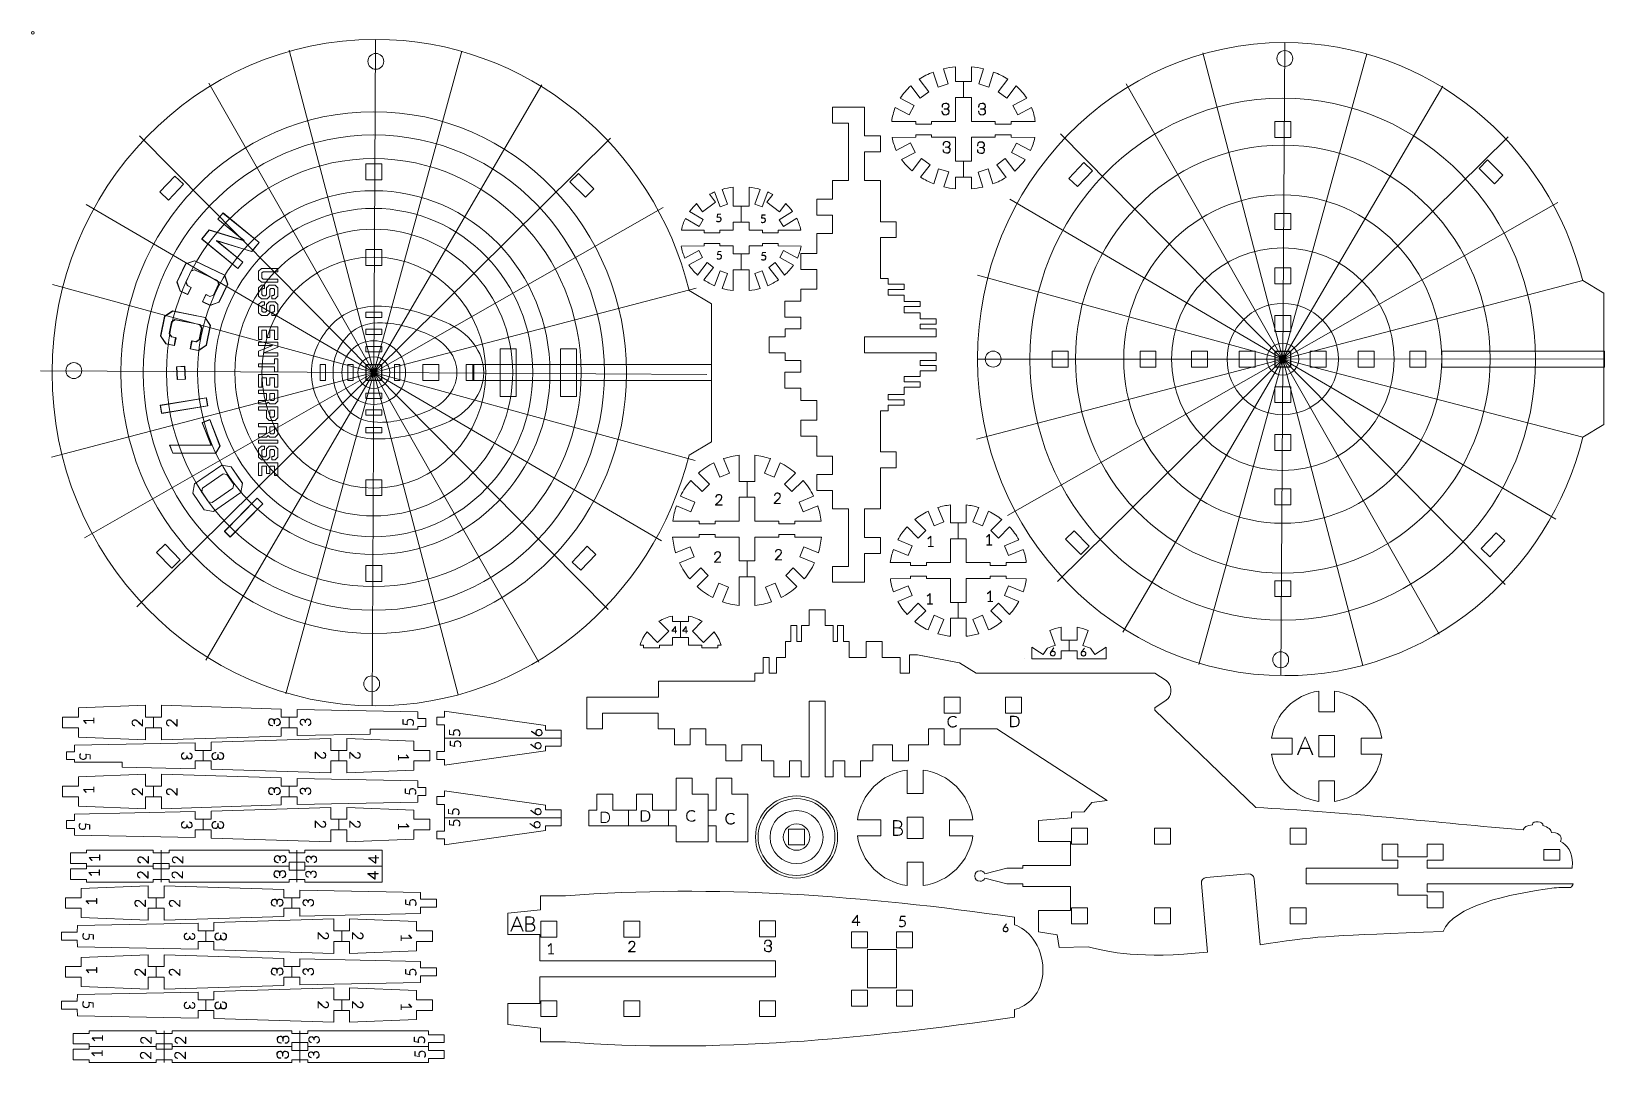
# Model space of a CAD drawing. Header units: millimetres. Extents: x -150 to 147, y -95 to 100.
import ezdxf

# ---------------------------------------------------------------- set-up
doc = ezdxf.new("R2010")
doc.units = ezdxf.units.MM
doc.header["$MEASUREMENT"] = 0
for name, color, linetype in [('cut', 7, 'Continuous'), ('cut light', 7, 'Continuous'), ('engrave', 7, 'Continuous'), ('origin', 7, 'Continuous')]:
    doc.layers.add(name, color=color, linetype=linetype)

msp = doc.modelspace()

# ---------------------------------------------------------------- linework, layer by layer
at = {"layer": 'cut', "lineweight": 0}
for points in [[(84.6318, 79.8652), (87.6318, 79.8652), (87.6318, 82.8652), (84.6318, 82.8652), (84.6318, 79.8652)], [(84.6318, 62.5261), (87.6318, 62.5261), (87.6318, 65.5261), (84.6318, 65.5261), (84.6318, 62.5261)], [(84.6318, 52.2878), (87.6318, 52.2878), (87.6318, 55.2878), (84.6318, 55.2878), (84.6318, 52.2878)], [(84.6318, 43.261), (87.6318, 43.261), (87.6318, 46.261), (84.6318, 46.261), (84.6318, 43.261)], [(84.6318, 36.5642), (87.6318, 36.5642), (87.6318, 39.5642), (84.6318, 39.5642), (84.6318, 36.5642)], [(84.6818, 36.6142), (87.5818, 36.6142), (87.5818, 39.5142), (84.6818, 39.5142), (84.6818, 36.6142)], [(-86.7998, 34.072), (-83.8998, 34.072), (-83.8998, 36.972), (-86.7998, 36.972), (-86.7998, 34.072)], [(-66.6421, 34.0216), (-21.6503, 34.0216), (-21.6503, 37.0216), (-66.6421, 37.0216), (-66.6421, 34.0216)], [(7.7731, -80.5249), (13.2731, -80.5249), (13.2731, -73.2849), (7.7731, -73.2849), (7.7731, -80.5249)]]:
    msp.add_lwpolyline(points, close=True, dxfattribs=at)
for centre, major_axis, ratio in [((-85.3498, 35.5221), (0, 44.8255), 0.97042978), ((86.1318, 38.0641), (0, 30.9619), 0.96893279), ((-85.3498, 35.5221), (0, 30.9619), 0.96893279), ((86.1321, 38.0645), (0, 21.0003), 1), ((86.1319, 38.0643), (0, 10.5001), 1), ((-85.3497, 35.5219), (0, 6.0001), 1), ((86.1319, 38.0642), (0, 3), 1), ((-85.3497, 35.522), (0, 3), 1)]:
    msp.add_ellipse(centre, major_axis=major_axis, ratio=ratio, dxfattribs=at)
for points, knots in [([(-85.0188, 98.3721), (-56.4983, 98.3721), (-32.5493, 78.2244), (-25.8546, 50.9966), (-25.8546, 50.9966), (-25.8546, 50.9966), (-25.8546, 51.0068), (-25.8546, 51.0068), (-25.8546, 51.0068), (-25.8546, 51.0068), (-21.6503, 48.5068), (-21.6503, 48.5068), (-21.6503, 48.5068), (-21.6503, 48.5068), (-21.6503, 22.4442), (-21.6503, 22.4442), (-21.6503, 22.4442), (-21.6503, 22.4442), (-25.8776, 19.9442), (-25.8776, 19.9442), (-25.8776, 19.9442), (-25.8776, 19.9442), (-25.8776, 19.9502), (-25.8776, 19.9502), (-25.8776, 19.9502), (-32.6051, -7.2285), (-56.532, -27.3281), (-85.0188, -27.3281), (-85.0188, -27.3281), (-118.7251, -27.3281), (-146.0494, 0.8109), (-146.0494, 35.5219), (-146.0494, 35.5219), (-146.0494, 70.2331), (-118.7251, 98.3721), (-85.0188, 98.3721)], [0, 0, 0, 0, 0.1, 0.1, 0.1, 0.1, 0.2, 0.2, 0.2, 0.2, 0.3, 0.3, 0.3, 0.3, 0.4, 0.4, 0.4, 0.4, 0.5, 0.5, 0.5, 0.5, 0.6, 0.6, 0.6, 0.6, 0.7, 0.7, 0.7, 0.7, 0.8, 0.8, 0.8, 0.8, 1, 1, 1, 1]), ([(86.5213, -21.6434), (113.6157, -21.6434), (136.3673, -2.5031), (142.7272, 23.3633), (142.7272, 23.3633), (142.7272, 23.3633), (142.7272, 23.3536), (142.7272, 23.3536), (142.7272, 23.3536), (142.7272, 23.3536), (146.7213, 25.7286), (146.7213, 25.7286), (146.7213, 25.7286), (146.7213, 25.7286), (146.7213, 50.4881), (146.7213, 50.4881), (146.7213, 50.4881), (146.7213, 50.4881), (142.7054, 52.8631), (142.7054, 52.8631), (142.7054, 52.8631), (142.7054, 52.8631), (142.7054, 52.8574), (142.7054, 52.8574), (142.7054, 52.8574), (136.3142, 78.6772), (113.5837, 97.7718), (86.5213, 97.7718), (86.5213, 97.7718), (54.5003, 97.7718), (28.5422, 71.0397), (28.5422, 38.0643), (28.5422, 38.0643), (28.5422, 5.0887), (54.5003, -21.6434), (86.5213, -21.6434)], [0, 0, 0, 0, 0.1, 0.1, 0.1, 0.1, 0.2, 0.2, 0.2, 0.2, 0.3, 0.3, 0.3, 0.3, 0.4, 0.4, 0.4, 0.4, 0.5, 0.5, 0.5, 0.5, 0.6, 0.6, 0.6, 0.6, 0.7, 0.7, 0.7, 0.7, 0.8, 0.8, 0.8, 0.8, 1, 1, 1, 1]), ([(12.351, 82.9092), (12.4617, 83.8096), (12.6938, 84.6793), (13.0327, 85.5064), (13.0327, 85.5064), (13.0327, 85.5064), (15.6557, 84.1407), (15.6557, 84.1407), (15.6557, 84.1407), (15.6557, 84.1407), (16.5793, 85.9147), (16.5793, 85.9147), (16.5793, 85.9147), (16.5793, 85.9147), (13.9615, 87.2777), (13.9615, 87.2777), (13.9615, 87.2777), (14.5136, 88.1296), (15.1882, 88.9158), (15.9648, 89.6196), (15.9648, 89.6196), (15.9648, 89.6196), (17.7386, 87.2655), (17.7386, 87.2655), (17.7386, 87.2655), (17.7386, 87.2655), (19.336, 88.469), (19.336, 88.469), (19.336, 88.469), (19.336, 88.469), (17.5457, 90.8449), (17.5457, 90.8449), (17.5457, 90.8449), (18.3612, 91.3841), (19.2507, 91.846), (20.1989, 92.218), (20.1989, 92.218), (20.1989, 92.218), (21.0913, 89.389), (21.0913, 89.389), (21.0913, 89.389), (21.0913, 89.389), (22.9986, 89.9906), (22.9986, 89.9906), (22.9986, 89.9906), (22.9986, 89.9906), (22.1054, 92.8225), (22.1054, 92.8225), (22.1054, 92.8225), (22.8436, 93.004), (23.6076, 93.1339), (24.3916, 93.207), (24.3916, 93.207), (24.3916, 93.207), (24.3916, 90.4092), (24.3916, 90.4092), (24.3916, 90.4092), (24.3916, 90.4092), (27.3916, 90.4092), (27.3916, 90.4092), (27.3916, 90.4092), (27.3916, 90.4092), (27.3916, 93.207), (27.3916, 93.207), (27.3916, 93.207), (28.1757, 93.1339), (28.9398, 93.0041), (29.678, 92.8225), (29.678, 92.8225), (29.678, 92.8225), (28.7848, 89.9904), (28.7848, 89.9904), (28.7848, 89.9904), (28.7848, 89.9904), (30.6921, 89.3888), (30.6921, 89.3888), (30.6921, 89.3888), (30.6921, 89.3888), (31.5845, 92.2179), (31.5845, 92.2179), (31.5845, 92.2179), (32.5328, 91.8459), (33.4223, 91.3839), (34.2377, 90.8447), (34.2377, 90.8447), (34.2377, 90.8447), (32.4474, 88.4688), (32.4474, 88.4688), (32.4474, 88.4688), (32.4474, 88.4688), (34.0448, 87.2653), (34.0448, 87.2653), (34.0448, 87.2653), (34.0448, 87.2653), (35.8185, 89.6194), (35.8185, 89.6194), (35.8185, 89.6194), (36.5952, 88.9156), (37.2697, 88.1293), (37.8218, 87.2774), (37.8218, 87.2774), (37.8218, 87.2774), (35.2041, 85.9145), (35.2041, 85.9145), (35.2041, 85.9145), (35.2041, 85.9145), (36.1277, 84.1405), (36.1277, 84.1405), (36.1277, 84.1405), (36.1277, 84.1405), (38.7506, 85.5061), (38.7506, 85.5061), (38.7506, 85.5061), (39.0895, 84.6791), (39.3216, 83.8095), (39.4322, 82.9092), (39.4322, 82.9092), (39.4322, 82.9092), (34.8916, 82.9092), (34.8916, 82.9092), (34.8916, 82.9092), (34.8916, 82.9092), (34.8916, 82.3914), (34.8916, 82.3914), (34.8916, 82.3914), (34.8916, 82.3914), (31.8916, 82.3914), (31.8916, 82.3914), (31.8916, 82.3914), (31.8916, 82.3914), (31.8916, 82.9092), (31.8916, 82.9092), (31.8916, 82.9092), (31.8916, 82.9092), (27.3916, 82.9092), (27.3916, 82.9092), (27.3916, 82.9092), (27.3916, 82.9092), (27.3916, 87.4092), (27.3916, 87.4092), (27.3916, 87.4092), (27.3916, 87.4092), (24.3916, 87.4092), (24.3916, 87.4092), (24.3916, 87.4092), (24.3916, 87.4092), (24.3916, 82.9092), (24.3916, 82.9092), (24.3916, 82.9092), (24.3916, 82.9092), (19.8916, 82.9092), (19.8916, 82.9092), (19.8916, 82.9092), (19.8916, 82.9092), (19.8916, 82.3914), (19.8916, 82.3914), (19.8916, 82.3914), (19.8916, 82.3914), (16.8916, 82.3914), (16.8916, 82.3914), (16.8916, 82.3914), (16.8916, 82.3914), (16.8916, 82.9092), (16.8916, 82.9092), (16.8916, 82.9092), (16.8916, 82.9092), (12.351, 82.9092), (12.351, 82.9092)], [0, 0, 0, 0, 0.02325581, 0.02325581, 0.02325581, 0.02325581, 0.04651163, 0.04651163, 0.04651163, 0.04651163, 0.06976744, 0.06976744, 0.06976744, 0.06976744, 0.09302326, 0.09302326, 0.09302326, 0.09302326, 0.11627907, 0.11627907, 0.11627907, 0.11627907, 0.13953488, 0.13953488, 0.13953488, 0.13953488, 0.1627907, 0.1627907, 0.1627907, 0.1627907, 0.18604651, 0.18604651, 0.18604651, 0.18604651, 0.20930233, 0.20930233, 0.20930233, 0.20930233, 0.23255814, 0.23255814, 0.23255814, 0.23255814, 0.25581395, 0.25581395, 0.25581395, 0.25581395, 0.27906977, 0.27906977, 0.27906977, 0.27906977, 0.30232558, 0.30232558, 0.30232558, 0.30232558, 0.3255814, 0.3255814, 0.3255814, 0.3255814, 0.34883721, 0.34883721, 0.34883721, 0.34883721, 0.37209302, 0.37209302, 0.37209302, 0.37209302, 0.39534884, 0.39534884, 0.39534884, 0.39534884, 0.41860465, 0.41860465, 0.41860465, 0.41860465, 0.44186047, 0.44186047, 0.44186047, 0.44186047, 0.46511628, 0.46511628, 0.46511628, 0.46511628, 0.48837209, 0.48837209, 0.48837209, 0.48837209, 0.51162791, 0.51162791, 0.51162791, 0.51162791, 0.53488372, 0.53488372, 0.53488372, 0.53488372, 0.55813953, 0.55813953, 0.55813953, 0.55813953, 0.58139535, 0.58139535, 0.58139535, 0.58139535, 0.60465116, 0.60465116, 0.60465116, 0.60465116, 0.62790698, 0.62790698, 0.62790698, 0.62790698, 0.65116279, 0.65116279, 0.65116279, 0.65116279, 0.6744186, 0.6744186, 0.6744186, 0.6744186, 0.69767442, 0.69767442, 0.69767442, 0.69767442, 0.72093023, 0.72093023, 0.72093023, 0.72093023, 0.74418605, 0.74418605, 0.74418605, 0.74418605, 0.76744186, 0.76744186, 0.76744186, 0.76744186, 0.79069767, 0.79069767, 0.79069767, 0.79069767, 0.81395349, 0.81395349, 0.81395349, 0.81395349, 0.8372093, 0.8372093, 0.8372093, 0.8372093, 0.86046512, 0.86046512, 0.86046512, 0.86046512, 0.88372093, 0.88372093, 0.88372093, 0.88372093, 0.90697674, 0.90697674, 0.90697674, 0.90697674, 0.93023256, 0.93023256, 0.93023256, 0.93023256, 0.95348837, 0.95348837, 0.95348837, 0.95348837, 1, 1, 1, 1]), ([(1.2192, 85.5743), (1.2192, 85.5743), (4.2192, 85.5743), (4.2192, 85.5743), (4.2192, 85.5743), (4.2192, 85.5743), (7.2192, 85.5743), (7.2192, 85.5743), (7.2192, 85.5743), (7.2192, 85.5743), (7.2192, 80.1547), (7.2192, 80.1547), (7.2192, 80.1547), (7.2192, 80.1547), (10.2192, 80.1547), (10.2192, 80.1547), (10.2192, 80.1547), (10.2192, 80.1547), (10.2192, 77.1547), (10.2192, 77.1547), (10.2192, 77.1547), (10.2192, 77.1547), (7.2192, 77.1547), (7.2192, 77.1547), (7.2192, 77.1547), (7.2192, 77.1547), (7.2192, 71.7348), (7.2192, 71.7348), (7.2192, 71.7348), (7.2192, 71.7348), (10.2192, 71.7348), (10.2192, 71.7348), (10.2192, 71.7348), (10.2192, 71.7348), (10.2192, 63.9842), (10.2192, 63.9842), (10.2192, 63.9842), (10.2192, 63.9842), (13.2192, 63.9842), (13.2192, 63.9842), (13.2192, 63.9842), (13.2192, 63.9842), (13.2192, 60.9842), (13.2192, 60.9842), (13.2192, 60.9842), (13.2192, 60.9842), (10.2192, 60.9842), (10.2192, 60.9842), (10.2192, 60.9842), (10.2192, 60.9842), (10.2192, 53.2825), (10.2192, 53.2825), (10.2192, 53.2825), (10.2192, 53.2825), (11.7192, 53.2825), (11.7192, 53.2825), (11.7192, 53.2825), (11.7192, 53.2825), (11.7192, 52.191), (11.7192, 52.191), (11.7192, 52.191), (11.7192, 52.191), (14.7192, 52.191), (14.7192, 52.191), (14.7192, 52.191), (14.7192, 52.191), (14.7192, 51.191), (14.7192, 51.191), (14.7192, 51.191), (14.7192, 51.191), (11.7192, 51.191), (11.7192, 51.191), (11.7192, 51.191), (11.7192, 51.191), (11.7192, 50.1528), (11.7192, 50.1528), (11.7192, 50.1528), (11.7192, 50.1528), (14.7192, 50.1528), (14.7192, 50.1528), (14.7192, 50.1528), (14.7192, 50.1528), (14.7192, 48.9629), (14.7192, 48.9629), (14.7192, 48.9629), (14.7192, 48.9629), (17.7192, 48.9629), (17.7192, 48.9629), (17.7192, 48.9629), (17.7192, 48.9629), (17.7192, 47.9629), (17.7192, 47.9629), (17.7192, 47.9629), (17.7192, 47.9629), (14.7192, 47.9629), (14.7192, 47.9629), (14.7192, 47.9629), (14.7192, 47.9629), (14.7192, 46.7733), (14.7192, 46.7733), (14.7192, 46.7733), (14.7192, 46.7733), (14.7192, 46.7733), (14.7192, 46.7733), (14.7192, 46.7733), (14.7192, 46.7733), (17.7192, 46.7732), (17.7192, 46.7732), (17.7192, 46.7732), (17.7192, 46.7732), (17.7192, 45.6786), (17.7192, 45.6786), (17.7192, 45.6786), (17.7192, 45.6786), (20.7192, 45.6786), (20.7192, 45.6786), (20.7192, 45.6786), (20.7192, 45.6786), (20.7192, 44.6786), (20.7192, 44.6786), (20.7192, 44.6786), (20.7192, 44.6786), (17.7192, 44.6786), (17.7192, 44.6786), (17.7192, 44.6786), (17.7192, 44.6786), (17.7192, 43.7732), (17.7192, 43.7732), (17.7192, 43.7732), (17.7192, 43.7732), (20.7191, 43.7732), (20.7191, 43.7732), (20.7191, 43.7732), (20.7191, 43.7732), (20.7191, 42.2781), (20.7191, 42.2781), (20.7191, 42.2781), (20.7191, 42.2781), (7.2192, 42.2781), (7.2192, 42.2781), (7.2192, 42.2781), (7.2192, 42.2781), (7.2192, 39.278), (7.2192, 39.278), (7.2192, 39.278), (7.2192, 39.278), (20.7191, 39.278), (20.7191, 39.278), (20.7191, 39.278), (20.7191, 39.278), (20.7191, 38.8728), (20.7191, 38.8728), (20.7191, 38.8728), (20.7191, 38.8728), (20.7191, 37.7732), (20.7191, 37.7732), (20.7191, 37.7732), (20.7191, 37.7732), (17.7192, 37.7732), (17.7192, 37.7732), (17.7192, 37.7732), (17.7192, 37.7732), (17.7192, 36.8677), (17.7192, 36.8677), (17.7192, 36.8677), (17.7192, 36.8677), (20.7192, 36.8677), (20.7192, 36.8677), (20.7192, 36.8677), (20.7192, 36.8677), (20.7192, 35.8677), (20.7192, 35.8677), (20.7192, 35.8677), (20.7192, 35.8677), (17.7192, 35.8677), (17.7192, 35.8677), (17.7192, 35.8677), (17.7192, 35.8677), (17.7192, 34.7732), (17.7192, 34.7732), (17.7192, 34.7732), (17.7192, 34.7732), (14.7192, 34.7732), (14.7192, 34.7732), (14.7192, 34.7732), (14.7192, 34.7732), (14.7192, 33.7505), (14.7192, 33.7505), (14.7192, 33.7505), (14.7192, 33.7505), (17.7192, 33.7505), (17.7192, 33.7505), (17.7192, 33.7505), (17.7192, 33.7505), (17.7192, 32.7505), (17.7192, 32.7505), (17.7192, 32.7505), (17.7192, 32.7505), (14.7192, 32.7505), (14.7192, 32.7505), (14.7192, 32.7505), (14.7192, 32.7505), (14.7192, 31.3937), (14.7192, 31.3937), (14.7192, 31.3937), (14.7192, 31.3937), (11.7192, 31.3937), (11.7192, 31.3937), (11.7192, 31.3937), (11.7192, 31.3937), (11.7192, 30.4051), (11.7192, 30.4051), (11.7192, 30.4051), (11.7192, 30.4051), (14.7192, 30.4051), (14.7192, 30.4051), (14.7192, 30.4051), (14.7192, 30.4051), (14.7192, 29.4051), (14.7192, 29.4051), (14.7192, 29.4051), (14.7192, 29.4051), (11.7192, 29.4051), (11.7192, 29.4051), (11.7192, 29.4051), (11.7192, 29.4051), (11.7192, 28.2796), (11.7192, 28.2796), (11.7192, 28.2796), (11.7192, 28.2796), (10.2192, 28.2795), (10.2192, 28.2795), (10.2192, 28.2795), (10.2192, 28.2795), (10.2192, 28.2795), (10.2192, 28.2795), (10.2192, 28.2795), (10.2192, 28.2795), (10.2192, 20.5614), (10.2192, 20.5614), (10.2192, 20.5614), (10.2192, 20.5614), (13.2192, 20.5614), (13.2192, 20.5614), (13.2192, 20.5614), (13.2192, 20.5614), (13.2192, 17.5614), (13.2192, 17.5614), (13.2192, 17.5614), (13.2192, 17.5614), (10.2192, 17.5614), (10.2192, 17.5614), (10.2192, 17.5614), (10.2192, 17.5614), (10.2192, 9.8112), (10.2192, 9.8112), (10.2192, 9.8112), (10.2192, 9.8112), (7.2192, 9.8112), (7.2192, 9.8112), (7.2192, 9.8112), (7.2192, 9.8112), (7.2192, 4.3918), (7.2192, 4.3918), (7.2192, 4.3918), (7.2192, 4.3918), (10.2192, 4.3918), (10.2192, 4.3918), (10.2192, 4.3918), (10.2192, 4.3918), (10.2192, 1.3918), (10.2192, 1.3918), (10.2192, 1.3918), (10.2192, 1.3918), (7.2192, 1.3918), (7.2192, 1.3918), (7.2192, 1.3918), (7.2192, 1.3918), (7.2192, -4.0278), (7.2192, -4.0278), (7.2192, -4.0278), (7.2192, -4.0278), (4.2192, -4.0278), (4.2192, -4.0278), (4.2192, -4.0278), (4.2192, -4.0278), (1.2192, -4.0278), (1.2192, -4.0278), (1.2192, -4.0278), (1.2192, -4.0278), (1.2192, -1.0278), (1.2192, -1.0278), (1.2192, -1.0278), (1.2192, -1.0278), (4.2192, -1.0278), (4.2192, -1.0278), (4.2192, -1.0278), (4.2192, -1.0278), (4.2192, 9.8205), (4.2192, 9.8205), (4.2192, 9.8205), (4.2192, 9.8205), (1.2192, 9.8205), (1.2192, 9.8205), (1.2192, 9.8205), (1.2192, 9.8205), (1.2192, 13.3113), (1.2192, 13.3113), (1.2192, 13.3113), (1.2192, 13.3113), (-1.7808, 13.3113), (-1.7808, 13.3113), (-1.7808, 13.3113), (-1.7808, 13.3113), (-1.7808, 16.3113), (-1.7808, 16.3113), (-1.7808, 16.3113), (-1.7808, 16.3113), (1.2192, 16.3113), (1.2192, 16.3113), (1.2192, 16.3113), (1.2192, 16.3113), (1.2192, 19.7733), (1.2192, 19.7733), (1.2192, 19.7733), (1.2192, 19.7733), (-1.7808, 19.7733), (-1.7808, 19.7733), (-1.7808, 19.7733), (-1.7808, 19.7733), (-1.7808, 23.5496), (-1.7808, 23.5496), (-1.7808, 23.5496), (-1.7808, 23.5496), (-4.7808, 23.5496), (-4.7808, 23.5496), (-4.7808, 23.5496), (-4.7808, 23.5496), (-4.7808, 26.5496), (-4.7808, 26.5496), (-4.7808, 26.5496), (-4.7808, 26.5496), (-1.7808, 26.5496), (-1.7808, 26.5496), (-1.7808, 26.5496), (-1.7808, 26.5496), (-1.7808, 30.2733), (-1.7808, 30.2733), (-1.7808, 30.2733), (-1.7808, 30.2733), (-4.7808, 30.2733), (-4.7808, 30.2733), (-4.7808, 30.2733), (-4.7808, 30.2733), (-4.7808, 32.5764), (-4.7808, 32.5764), (-4.7808, 32.5764), (-4.7808, 32.5764), (-7.7808, 32.5764), (-7.7808, 32.5764), (-7.7808, 32.5764), (-7.7808, 32.5764), (-7.7808, 35.5764), (-7.7808, 35.5764), (-7.7808, 35.5764), (-7.7808, 35.5764), (-4.7808, 35.5764), (-4.7808, 35.5764), (-4.7808, 35.5764), (-4.7808, 35.5764), (-4.7808, 37.7733), (-4.7808, 37.7733), (-4.7808, 37.7733), (-4.7808, 37.7733), (-7.7308, 37.7733), (-7.7308, 37.7733), (-7.7308, 37.7733), (-7.7308, 37.7733), (-7.7308, 39.2733), (-7.7308, 39.2733), (-7.7308, 39.2733), (-7.7308, 39.2733), (-10.7808, 39.2733), (-10.7808, 39.2733), (-10.7808, 39.2733), (-10.7808, 39.2733), (-10.7808, 42.2733), (-10.7808, 42.2733), (-10.7808, 42.2733), (-10.7808, 42.2733), (-7.7308, 42.2733), (-7.7308, 42.2733), (-7.7308, 42.2733), (-7.7308, 42.2733), (-7.7308, 43.7732), (-7.7308, 43.7732), (-7.7308, 43.7732), (-7.7308, 43.7732), (-4.7808, 43.7732), (-4.7808, 43.7732), (-4.7808, 43.7732), (-4.7808, 43.7732), (-4.7808, 45.9701), (-4.7808, 45.9701), (-4.7808, 45.9701), (-4.7808, 45.9701), (-7.7808, 45.9701), (-7.7808, 45.9701), (-7.7808, 45.9701), (-7.7808, 45.9701), (-7.7808, 48.9701), (-7.7808, 48.9701), (-7.7808, 48.9701), (-7.7808, 48.9701), (-4.7808, 48.9701), (-4.7808, 48.9701), (-4.7808, 48.9701), (-4.7808, 48.9701), (-4.7808, 51.273), (-4.7808, 51.273), (-4.7808, 51.273), (-4.7808, 51.273), (-1.7808, 51.273), (-1.7808, 51.273), (-1.7808, 51.273), (-1.7808, 51.273), (-1.7808, 54.9969), (-1.7808, 54.9969), (-1.7808, 54.9969), (-1.7808, 54.9969), (-4.7808, 54.9969), (-4.7808, 54.9969), (-4.7808, 54.9969), (-4.7808, 54.9969), (-4.7808, 57.9969), (-4.7808, 57.9969), (-4.7808, 57.9969), (-4.7808, 57.9969), (-1.7808, 57.9969), (-1.7808, 57.9969), (-1.7808, 57.9969), (-1.7808, 57.9969), (-1.7808, 61.7728), (-1.7808, 61.7728), (-1.7808, 61.7728), (-1.7808, 61.7728), (1.2192, 61.7728), (1.2192, 61.7728), (1.2192, 61.7728), (1.2192, 61.7728), (1.2192, 65.2352), (1.2192, 65.2352), (1.2192, 65.2352), (1.2192, 65.2352), (-1.7808, 65.2352), (-1.7808, 65.2352), (-1.7808, 65.2352), (-1.7808, 65.2352), (-1.7808, 68.2352), (-1.7808, 68.2352), (-1.7808, 68.2352), (-1.7808, 68.2352), (1.2192, 68.2352), (1.2192, 68.2352), (1.2192, 68.2352), (1.2192, 68.2352), (1.2192, 71.7352), (1.2192, 71.7352), (1.2192, 71.7352), (1.2192, 71.7352), (4.2192, 71.7352), (4.2192, 71.7352), (4.2192, 71.7352), (4.2192, 71.7352), (4.2192, 82.5743), (4.2192, 82.5743), (4.2192, 82.5743), (4.2192, 82.5743), (1.2192, 82.5743), (1.2192, 82.5743), (1.2192, 82.5743), (1.2192, 82.5743), (1.2192, 85.5743), (1.2192, 85.5743)], [0, 0, 0, 0, 0.00819672, 0.00819672, 0.00819672, 0.00819672, 0.01639344, 0.01639344, 0.01639344, 0.01639344, 0.02459016, 0.02459016, 0.02459016, 0.02459016, 0.03278689, 0.03278689, 0.03278689, 0.03278689, 0.04098361, 0.04098361, 0.04098361, 0.04098361, 0.04918033, 0.04918033, 0.04918033, 0.04918033, 0.05737705, 0.05737705, 0.05737705, 0.05737705, 0.06557377, 0.06557377, 0.06557377, 0.06557377, 0.07377049, 0.07377049, 0.07377049, 0.07377049, 0.08196721, 0.08196721, 0.08196721, 0.08196721, 0.09016393, 0.09016393, 0.09016393, 0.09016393, 0.09836066, 0.09836066, 0.09836066, 0.09836066, 0.10655738, 0.10655738, 0.10655738, 0.10655738, 0.1147541, 0.1147541, 0.1147541, 0.1147541, 0.12295082, 0.12295082, 0.12295082, 0.12295082, 0.13114754, 0.13114754, 0.13114754, 0.13114754, 0.13934426, 0.13934426, 0.13934426, 0.13934426, 0.14754098, 0.14754098, 0.14754098, 0.14754098, 0.1557377, 0.1557377, 0.1557377, 0.1557377, 0.16393443, 0.16393443, 0.16393443, 0.16393443, 0.17213115, 0.17213115, 0.17213115, 0.17213115, 0.18032787, 0.18032787, 0.18032787, 0.18032787, 0.18852459, 0.18852459, 0.18852459, 0.18852459, 0.19672131, 0.19672131, 0.19672131, 0.19672131, 0.20491803, 0.20491803, 0.20491803, 0.20491803, 0.21311475, 0.21311475, 0.21311475, 0.21311475, 0.22131148, 0.22131148, 0.22131148, 0.22131148, 0.2295082, 0.2295082, 0.2295082, 0.2295082, 0.23770492, 0.23770492, 0.23770492, 0.23770492, 0.24590164, 0.24590164, 0.24590164, 0.24590164, 0.25409836, 0.25409836, 0.25409836, 0.25409836, 0.26229508, 0.26229508, 0.26229508, 0.26229508, 0.2704918, 0.2704918, 0.2704918, 0.2704918, 0.27868852, 0.27868852, 0.27868852, 0.27868852, 0.28688525, 0.28688525, 0.28688525, 0.28688525, 0.29508197, 0.29508197, 0.29508197, 0.29508197, 0.30327869, 0.30327869, 0.30327869, 0.30327869, 0.31147541, 0.31147541, 0.31147541, 0.31147541, 0.31967213, 0.31967213, 0.31967213, 0.31967213, 0.32786885, 0.32786885, 0.32786885, 0.32786885, 0.33606557, 0.33606557, 0.33606557, 0.33606557, 0.3442623, 0.3442623, 0.3442623, 0.3442623, 0.35245902, 0.35245902, 0.35245902, 0.35245902, 0.36065574, 0.36065574, 0.36065574, 0.36065574, 0.36885246, 0.36885246, 0.36885246, 0.36885246, 0.37704918, 0.37704918, 0.37704918, 0.37704918, 0.3852459, 0.3852459, 0.3852459, 0.3852459, 0.39344262, 0.39344262, 0.39344262, 0.39344262, 0.40163934, 0.40163934, 0.40163934, 0.40163934, 0.40983607, 0.40983607, 0.40983607, 0.40983607, 0.41803279, 0.41803279, 0.41803279, 0.41803279, 0.42622951, 0.42622951, 0.42622951, 0.42622951, 0.43442623, 0.43442623, 0.43442623, 0.43442623, 0.44262295, 0.44262295, 0.44262295, 0.44262295, 0.45081967, 0.45081967, 0.45081967, 0.45081967, 0.45901639, 0.45901639, 0.45901639, 0.45901639, 0.46721311, 0.46721311, 0.46721311, 0.46721311, 0.47540984, 0.47540984, 0.47540984, 0.47540984, 0.48360656, 0.48360656, 0.48360656, 0.48360656, 0.49180328, 0.49180328, 0.49180328, 0.49180328, 0.5, 0.5, 0.5, 0.5, 0.50819672, 0.50819672, 0.50819672, 0.50819672, 0.51639344, 0.51639344, 0.51639344, 0.51639344, 0.52459016, 0.52459016, 0.52459016, 0.52459016, 0.53278689, 0.53278689, 0.53278689, 0.53278689, 0.54098361, 0.54098361, 0.54098361, 0.54098361, 0.54918033, 0.54918033, 0.54918033, 0.54918033, 0.55737705, 0.55737705, 0.55737705, 0.55737705, 0.56557377, 0.56557377, 0.56557377, 0.56557377, 0.57377049, 0.57377049, 0.57377049, 0.57377049, 0.58196721, 0.58196721, 0.58196721, 0.58196721, 0.59016393, 0.59016393, 0.59016393, 0.59016393, 0.59836066, 0.59836066, 0.59836066, 0.59836066, 0.60655738, 0.60655738, 0.60655738, 0.60655738, 0.6147541, 0.6147541, 0.6147541, 0.6147541, 0.62295082, 0.62295082, 0.62295082, 0.62295082, 0.63114754, 0.63114754, 0.63114754, 0.63114754, 0.63934426, 0.63934426, 0.63934426, 0.63934426, 0.64754098, 0.64754098, 0.64754098, 0.64754098, 0.6557377, 0.6557377, 0.6557377, 0.6557377, 0.66393443, 0.66393443, 0.66393443, 0.66393443, 0.67213115, 0.67213115, 0.67213115, 0.67213115, 0.68032787, 0.68032787, 0.68032787, 0.68032787, 0.68852459, 0.68852459, 0.68852459, 0.68852459, 0.69672131, 0.69672131, 0.69672131, 0.69672131, 0.70491803, 0.70491803, 0.70491803, 0.70491803, 0.71311475, 0.71311475, 0.71311475, 0.71311475, 0.72131148, 0.72131148, 0.72131148, 0.72131148, 0.7295082, 0.7295082, 0.7295082, 0.7295082, 0.73770492, 0.73770492, 0.73770492, 0.73770492, 0.74590164, 0.74590164, 0.74590164, 0.74590164, 0.75409836, 0.75409836, 0.75409836, 0.75409836, 0.76229508, 0.76229508, 0.76229508, 0.76229508, 0.7704918, 0.7704918, 0.7704918, 0.7704918, 0.77868852, 0.77868852, 0.77868852, 0.77868852, 0.78688525, 0.78688525, 0.78688525, 0.78688525, 0.79508197, 0.79508197, 0.79508197, 0.79508197, 0.80327869, 0.80327869, 0.80327869, 0.80327869, 0.81147541, 0.81147541, 0.81147541, 0.81147541, 0.81967213, 0.81967213, 0.81967213, 0.81967213, 0.82786885, 0.82786885, 0.82786885, 0.82786885, 0.83606557, 0.83606557, 0.83606557, 0.83606557, 0.8442623, 0.8442623, 0.8442623, 0.8442623, 0.85245902, 0.85245902, 0.85245902, 0.85245902, 0.86065574, 0.86065574, 0.86065574, 0.86065574, 0.86885246, 0.86885246, 0.86885246, 0.86885246, 0.87704918, 0.87704918, 0.87704918, 0.87704918, 0.8852459, 0.8852459, 0.8852459, 0.8852459, 0.89344262, 0.89344262, 0.89344262, 0.89344262, 0.90163934, 0.90163934, 0.90163934, 0.90163934, 0.90983607, 0.90983607, 0.90983607, 0.90983607, 0.91803279, 0.91803279, 0.91803279, 0.91803279, 0.92622951, 0.92622951, 0.92622951, 0.92622951, 0.93442623, 0.93442623, 0.93442623, 0.93442623, 0.94262295, 0.94262295, 0.94262295, 0.94262295, 0.95081967, 0.95081967, 0.95081967, 0.95081967, 0.95901639, 0.95901639, 0.95901639, 0.95901639, 0.96721311, 0.96721311, 0.96721311, 0.96721311, 0.97540984, 0.97540984, 0.97540984, 0.97540984, 0.98360656, 0.98360656, 0.98360656, 0.98360656, 1, 1, 1, 1]), ([(38.5492, 77.4179), (38.5492, 77.4179), (35.8736, 78.8116), (35.8736, 78.8116), (35.8736, 78.8116), (35.8736, 78.8116), (34.9501, 77.0376), (34.9501, 77.0376), (34.9501, 77.0376), (34.9501, 77.0376), (37.538, 75.6903), (37.538, 75.6903), (37.538, 75.6903), (36.9789, 74.907), (36.314, 74.1844), (35.5597, 73.5372), (35.5597, 73.5372), (35.5597, 73.5372), (33.7699, 75.9127), (33.7699, 75.9127), (33.7699, 75.9127), (33.7699, 75.9127), (32.1725, 74.7092), (32.1725, 74.7092), (32.1725, 74.7092), (32.1725, 74.7092), (33.9474, 72.3536), (33.9474, 72.3536), (33.9474, 72.3536), (33.1728, 71.8691), (32.3358, 71.4526), (31.4484, 71.1147), (31.4484, 71.1147), (31.4484, 71.1147), (30.5563, 73.9451), (30.5563, 73.9451), (30.5563, 73.9451), (30.5563, 73.9451), (28.6488, 73.3439), (28.6488, 73.3439), (28.6488, 73.3439), (28.6488, 73.3439), (29.536, 70.5289), (29.536, 70.5289), (29.536, 70.5289), (28.8419, 70.3652), (28.1255, 70.2469), (27.3916, 70.1783), (27.3916, 70.1783), (27.3916, 70.1783), (27.3916, 72.4092), (27.3916, 72.4092), (27.3916, 72.4092), (27.3916, 72.4092), (24.3916, 72.4092), (24.3916, 72.4092), (24.3916, 72.4092), (24.3916, 72.4092), (24.3916, 70.1783), (24.3916, 70.1783), (24.3916, 70.1783), (23.6466, 70.2479), (22.9197, 70.3686), (22.2157, 70.5362), (22.2157, 70.5362), (22.2157, 70.5362), (23.107, 73.364), (23.107, 73.364), (23.107, 73.364), (23.107, 73.364), (21.1995, 73.9652), (21.1995, 73.9652), (21.1995, 73.9652), (21.1995, 73.9652), (20.3046, 71.1259), (20.3046, 71.1259), (20.3046, 71.1259), (19.4173, 71.466), (18.5806, 71.8846), (17.8067, 72.3714), (17.8067, 72.3714), (17.8067, 72.3714), (19.5833, 74.7293), (19.5833, 74.7293), (19.5833, 74.7293), (19.5833, 74.7293), (17.9859, 75.9328), (17.9859, 75.9328), (17.9859, 75.9328), (17.9859, 75.9328), (16.1975, 73.5592), (16.1975, 73.5592), (16.1975, 73.5592), (15.4458, 74.2076), (14.7834, 74.9312), (14.2271, 75.7153), (14.2271, 75.7153), (14.2271, 75.7153), (16.8057, 77.0577), (16.8057, 77.0577), (16.8057, 77.0577), (16.8057, 77.0577), (15.8822, 78.8317), (15.8822, 78.8317), (15.8822, 78.8317), (15.8822, 78.8317), (13.2207, 77.4462), (13.2207, 77.4462), (13.2207, 77.4462), (12.8628, 78.2186), (12.5996, 79.0316), (12.4434, 79.8749), (12.4434, 79.8749), (12.4434, 79.8749), (16.8916, 79.9092), (16.8916, 79.9092), (16.8916, 79.9092), (16.8916, 79.9092), (16.8916, 80.3914), (16.8916, 80.3914), (16.8916, 80.3914), (16.8916, 80.3914), (19.8916, 80.3914), (19.8916, 80.3914), (19.8916, 80.3914), (19.8916, 80.3914), (19.8916, 79.9092), (19.8916, 79.9092), (19.8916, 79.9092), (19.8916, 79.9092), (24.3916, 79.9092), (24.3916, 79.9092), (24.3916, 79.9092), (24.3916, 79.9092), (24.3916, 75.4092), (24.3916, 75.4092), (24.3916, 75.4092), (24.3916, 75.4092), (27.3916, 75.4092), (27.3916, 75.4092), (27.3916, 75.4092), (27.3916, 75.4092), (27.3916, 79.9092), (27.3916, 79.9092), (27.3916, 79.9092), (27.3916, 79.9092), (31.8916, 79.9092), (31.8916, 79.9092), (31.8916, 79.9092), (31.8916, 79.9092), (31.8916, 80.3914), (31.8916, 80.3914), (31.8916, 80.3914), (31.8916, 80.3914), (34.8916, 80.3914), (34.8916, 80.3914), (34.8916, 80.3914), (34.8916, 80.3914), (34.8916, 79.9092), (34.8916, 79.9092), (34.8916, 79.9092), (34.8916, 79.9092), (39.3398, 79.875), (39.3398, 79.875), (39.3398, 79.875), (39.1817, 79.0214), (38.9138, 78.1988), (38.5492, 77.4179)], [0, 0, 0, 0, 0.02325581, 0.02325581, 0.02325581, 0.02325581, 0.04651163, 0.04651163, 0.04651163, 0.04651163, 0.06976744, 0.06976744, 0.06976744, 0.06976744, 0.09302326, 0.09302326, 0.09302326, 0.09302326, 0.11627907, 0.11627907, 0.11627907, 0.11627907, 0.13953488, 0.13953488, 0.13953488, 0.13953488, 0.1627907, 0.1627907, 0.1627907, 0.1627907, 0.18604651, 0.18604651, 0.18604651, 0.18604651, 0.20930233, 0.20930233, 0.20930233, 0.20930233, 0.23255814, 0.23255814, 0.23255814, 0.23255814, 0.25581395, 0.25581395, 0.25581395, 0.25581395, 0.27906977, 0.27906977, 0.27906977, 0.27906977, 0.30232558, 0.30232558, 0.30232558, 0.30232558, 0.3255814, 0.3255814, 0.3255814, 0.3255814, 0.34883721, 0.34883721, 0.34883721, 0.34883721, 0.37209302, 0.37209302, 0.37209302, 0.37209302, 0.39534884, 0.39534884, 0.39534884, 0.39534884, 0.41860465, 0.41860465, 0.41860465, 0.41860465, 0.44186047, 0.44186047, 0.44186047, 0.44186047, 0.46511628, 0.46511628, 0.46511628, 0.46511628, 0.48837209, 0.48837209, 0.48837209, 0.48837209, 0.51162791, 0.51162791, 0.51162791, 0.51162791, 0.53488372, 0.53488372, 0.53488372, 0.53488372, 0.55813953, 0.55813953, 0.55813953, 0.55813953, 0.58139535, 0.58139535, 0.58139535, 0.58139535, 0.60465116, 0.60465116, 0.60465116, 0.60465116, 0.62790698, 0.62790698, 0.62790698, 0.62790698, 0.65116279, 0.65116279, 0.65116279, 0.65116279, 0.6744186, 0.6744186, 0.6744186, 0.6744186, 0.69767442, 0.69767442, 0.69767442, 0.69767442, 0.72093023, 0.72093023, 0.72093023, 0.72093023, 0.74418605, 0.74418605, 0.74418605, 0.74418605, 0.76744186, 0.76744186, 0.76744186, 0.76744186, 0.79069767, 0.79069767, 0.79069767, 0.79069767, 0.81395349, 0.81395349, 0.81395349, 0.81395349, 0.8372093, 0.8372093, 0.8372093, 0.8372093, 0.86046512, 0.86046512, 0.86046512, 0.86046512, 0.88372093, 0.88372093, 0.88372093, 0.88372093, 0.90697674, 0.90697674, 0.90697674, 0.90697674, 0.93023256, 0.93023256, 0.93023256, 0.93023256, 0.95348837, 0.95348837, 0.95348837, 0.95348837, 1, 1, 1, 1]), ([(-86.8497, 74.9035), (-86.8497, 74.9035), (-83.8497, 74.9035), (-83.8497, 74.9035), (-83.8497, 74.9035), (-83.8497, 74.9035), (-83.8497, 71.9035), (-83.8497, 71.9035), (-83.8497, 71.9035), (-83.8497, 71.9035), (-86.8497, 71.9035), (-86.8497, 71.9035), (-86.8497, 71.9035), (-86.8497, 71.9035), (-86.8497, 74.9035), (-86.8497, 74.9035)], [0, 0, 0, 0, 0.2, 0.2, 0.2, 0.2, 0.4, 0.4, 0.4, 0.4, 0.6, 0.6, 0.6, 0.6, 1, 1, 1, 1]), ([(-14.5485, 62.4186), (-14.5485, 62.4186), (-14.5485, 63.9186), (-14.5485, 63.9186), (-14.5485, 63.9186), (-14.5485, 63.9186), (-16.0485, 63.9186), (-16.0485, 63.9186), (-16.0485, 63.9186), (-16.0485, 63.9186), (-16.0485, 66.9186), (-16.0485, 66.9186), (-16.0485, 66.9186), (-16.0485, 66.9186), (-17.5485, 66.9186), (-17.5485, 66.9186), (-17.5485, 66.9186), (-17.5485, 66.9186), (-17.5485, 70.5039), (-17.5485, 70.5039), (-17.5485, 70.5039), (-18.2704, 70.4222), (-18.971, 70.2822), (-19.6439, 70.0896), (-19.6439, 70.0896), (-19.6439, 70.0896), (-18.6256, 67.3004), (-18.6256, 67.3004), (-18.6256, 67.3004), (-18.6256, 67.3004), (-20.0346, 66.786), (-20.0346, 66.786), (-20.0346, 66.786), (-20.0346, 66.786), (-21.0588, 69.5911), (-21.0588, 69.5911), (-21.0588, 69.5911), (-21.3786, 69.4561), (-21.6899, 69.3087), (-21.992, 69.1494), (-21.992, 69.1494), (-21.992, 69.1494), (-20.894, 67.6383), (-20.894, 67.6383), (-20.894, 67.6383), (-20.894, 67.6383), (-23.3209, 65.8748), (-23.3209, 65.8748), (-23.3209, 65.8748), (-23.3209, 65.8748), (-24.4403, 67.4153), (-24.4403, 67.4153), (-24.4403, 67.4153), (-24.9397, 66.9481), (-25.3874, 66.4391), (-25.7753, 65.8951), (-25.7753, 65.8951), (-25.7753, 65.8951), (-23.2304, 64.396), (-23.2304, 64.396), (-23.2304, 64.396), (-23.2304, 64.396), (-23.9916, 63.1036), (-23.9916, 63.1036), (-23.9916, 63.1036), (-23.9916, 63.1036), (-26.5472, 64.6088), (-26.5472, 64.6088), (-26.5472, 64.6088), (-26.8903, 63.916), (-27.1436, 63.1823), (-27.295, 62.4186), (-27.295, 62.4186), (-27.295, 62.4186), (-23.0485, 62.4186), (-23.0485, 62.4186), (-23.0485, 62.4186), (-23.0485, 62.4186), (-23.0485, 61.9008), (-23.0485, 61.9008), (-23.0485, 61.9008), (-23.0485, 61.9008), (-20.0485, 61.9008), (-20.0485, 61.9008), (-20.0485, 61.9008), (-20.0485, 61.9008), (-20.0485, 62.4186), (-20.0485, 62.4186), (-20.0485, 62.4186), (-20.0485, 62.4186), (-17.5485, 62.4186), (-17.5485, 62.4186), (-17.5485, 62.4186), (-17.5485, 62.4186), (-17.5485, 63.9186), (-17.5485, 63.9186), (-17.5485, 63.9186), (-17.5485, 63.9186), (-16.0485, 63.9186), (-16.0485, 63.9186)], [0, 0, 0, 0, 0.03846154, 0.03846154, 0.03846154, 0.03846154, 0.07692308, 0.07692308, 0.07692308, 0.07692308, 0.11538462, 0.11538462, 0.11538462, 0.11538462, 0.15384615, 0.15384615, 0.15384615, 0.15384615, 0.19230769, 0.19230769, 0.19230769, 0.19230769, 0.23076923, 0.23076923, 0.23076923, 0.23076923, 0.26923077, 0.26923077, 0.26923077, 0.26923077, 0.30769231, 0.30769231, 0.30769231, 0.30769231, 0.34615385, 0.34615385, 0.34615385, 0.34615385, 0.38461538, 0.38461538, 0.38461538, 0.38461538, 0.42307692, 0.42307692, 0.42307692, 0.42307692, 0.46153846, 0.46153846, 0.46153846, 0.46153846, 0.5, 0.5, 0.5, 0.5, 0.53846154, 0.53846154, 0.53846154, 0.53846154, 0.57692308, 0.57692308, 0.57692308, 0.57692308, 0.61538462, 0.61538462, 0.61538462, 0.61538462, 0.65384615, 0.65384615, 0.65384615, 0.65384615, 0.69230769, 0.69230769, 0.69230769, 0.69230769, 0.73076923, 0.73076923, 0.73076923, 0.73076923, 0.76923077, 0.76923077, 0.76923077, 0.76923077, 0.80769231, 0.80769231, 0.80769231, 0.80769231, 0.84615385, 0.84615385, 0.84615385, 0.84615385, 0.88461538, 0.88461538, 0.88461538, 0.88461538, 0.92307692, 0.92307692, 0.92307692, 0.92307692, 1, 1, 1, 1]), ([(-14.5485, 62.4186), (-14.5485, 62.4186), (-12.0485, 62.4186), (-12.0485, 62.4186), (-12.0485, 62.4186), (-12.0485, 62.4186), (-14.5485, 62.4186), (-14.5485, 62.4186), (-14.5485, 62.4186), (-14.5485, 62.4186), (-12.0485, 62.4186), (-12.0485, 62.4186), (-12.0485, 62.4186), (-12.0485, 62.4186), (-12.0485, 61.9008), (-12.0485, 61.9008), (-12.0485, 61.9008), (-12.0485, 61.9008), (-9.0485, 61.9008), (-9.0485, 61.9008), (-9.0485, 61.9008), (-9.0485, 61.9008), (-9.0485, 62.4186), (-9.0485, 62.4186), (-9.0485, 62.4186), (-9.0485, 62.4186), (-4.8021, 62.4186), (-4.8021, 62.4186), (-4.8021, 62.4186), (-4.9546, 63.1879), (-5.2107, 63.9266), (-5.5575, 64.6239), (-5.5575, 64.6239), (-5.5575, 64.6239), (-8.076, 63.0804), (-8.076, 63.0804), (-8.076, 63.0804), (-8.076, 63.0804), (-8.8598, 64.3593), (-8.8598, 64.3593), (-8.8598, 64.3593), (-8.8598, 64.3593), (-6.3316, 65.9088), (-6.3316, 65.9088), (-6.3316, 65.9088), (-6.7142, 66.4434), (-7.1545, 66.944), (-7.6449, 67.4043), (-7.6449, 67.4043), (-7.6449, 67.4043), (-8.8054, 65.8642), (-8.8054, 65.8642), (-8.8054, 65.8642), (-8.8054, 65.8642), (-11.2014, 67.6696), (-11.2014, 67.6696), (-11.2014, 67.6696), (-11.2014, 67.6696), (-10.0917, 69.1422), (-10.0917, 69.1422), (-10.0917, 69.1422), (-10.3974, 69.3038), (-10.7125, 69.4533), (-11.0363, 69.5901), (-11.0363, 69.5901), (-11.0363, 69.5901), (-12.0639, 66.776), (-12.0639, 66.776), (-12.0639, 66.776), (-12.0639, 66.776), (-13.4729, 67.2905), (-13.4729, 67.2905), (-13.4729, 67.2905), (-13.4729, 67.2905), (-12.451, 70.0889), (-12.451, 70.0889), (-12.451, 70.0889), (-13.1245, 70.2817), (-13.8258, 70.4219), (-14.5485, 70.5038), (-14.5485, 70.5038), (-14.5485, 70.5038), (-14.5485, 66.9186), (-14.5485, 66.9186), (-14.5485, 66.9186), (-14.5485, 66.9186), (-15.9485, 66.9186), (-15.9485, 66.9186), (-15.9485, 66.9186), (-15.9485, 66.9186), (-14.5485, 66.9186), (-14.5485, 66.9186)], [0, 0, 0, 0, 0.04166667, 0.04166667, 0.04166667, 0.04166667, 0.08333333, 0.08333333, 0.08333333, 0.08333333, 0.125, 0.125, 0.125, 0.125, 0.16666667, 0.16666667, 0.16666667, 0.16666667, 0.20833333, 0.20833333, 0.20833333, 0.20833333, 0.25, 0.25, 0.25, 0.25, 0.29166667, 0.29166667, 0.29166667, 0.29166667, 0.33333333, 0.33333333, 0.33333333, 0.33333333, 0.375, 0.375, 0.375, 0.375, 0.41666667, 0.41666667, 0.41666667, 0.41666667, 0.45833333, 0.45833333, 0.45833333, 0.45833333, 0.5, 0.5, 0.5, 0.5, 0.54166667, 0.54166667, 0.54166667, 0.54166667, 0.58333333, 0.58333333, 0.58333333, 0.58333333, 0.625, 0.625, 0.625, 0.625, 0.66666667, 0.66666667, 0.66666667, 0.66666667, 0.70833333, 0.70833333, 0.70833333, 0.70833333, 0.75, 0.75, 0.75, 0.75, 0.79166667, 0.79166667, 0.79166667, 0.79166667, 0.83333333, 0.83333333, 0.83333333, 0.83333333, 0.875, 0.875, 0.875, 0.875, 0.91666667, 0.91666667, 0.91666667, 0.91666667, 1, 1, 1, 1]), ([(-16.0485, 66.9186), (-16.0485, 66.9186), (-15.9485, 66.9186), (-15.9485, 66.9186), (-15.9485, 66.9186), (-15.9485, 66.9186), (-16.0485, 66.9186), (-16.0485, 66.9186)], [0, 0, 0, 0, 0.33333333, 0.33333333, 0.33333333, 0.33333333, 1, 1, 1, 1]), ([(-9.0485, 59.9008), (-9.0485, 59.9008), (-12.0485, 59.9008), (-12.0485, 59.9008), (-12.0485, 59.9008), (-12.0485, 59.9008), (-12.0485, 59.4186), (-12.0485, 59.4186), (-12.0485, 59.4186), (-12.0485, 59.4186), (-14.5485, 59.4186), (-14.5485, 59.4186), (-14.5485, 59.4186), (-14.5485, 59.4186), (-14.5485, 57.9186), (-14.5485, 57.9186), (-14.5485, 57.9186), (-14.5485, 57.9186), (-15.9485, 57.9186), (-15.9485, 57.9186), (-15.9485, 57.9186), (-15.9485, 57.9186), (-16.0485, 57.9186), (-16.0485, 57.9186), (-16.0485, 57.9186), (-16.0485, 57.9186), (-17.5485, 57.9186), (-17.5485, 57.9186), (-17.5485, 57.9186), (-17.5485, 57.9186), (-17.5485, 59.4186), (-17.5485, 59.4186), (-17.5485, 59.4186), (-17.5485, 59.4186), (-20.0485, 59.4186), (-20.0485, 59.4186), (-20.0485, 59.4186), (-20.0485, 59.4186), (-20.0485, 59.9008), (-20.0485, 59.9008), (-20.0485, 59.9008), (-20.0485, 59.9008), (-23.0485, 59.9008), (-23.0485, 59.9008), (-23.0485, 59.9008), (-23.0485, 59.9008), (-23.0485, 59.4186), (-23.0485, 59.4186), (-23.0485, 59.4186), (-23.0485, 59.4186), (-27.3493, 59.3839), (-27.3493, 59.3839), (-27.3493, 59.3839), (-27.2225, 58.5974), (-26.9878, 57.8407), (-26.6585, 57.1252), (-26.6585, 57.1252), (-26.6585, 57.1252), (-24.0396, 58.5469), (-24.0396, 58.5469), (-24.0396, 58.5469), (-24.0396, 58.5469), (-23.3239, 57.2287), (-23.3239, 57.2287), (-23.3239, 57.2287), (-23.3239, 57.2287), (-25.9222, 55.818), (-25.9222, 55.818), (-25.9222, 55.818), (-25.4574, 55.128), (-24.8982, 54.4911), (-24.2596, 53.9207), (-24.2596, 53.9207), (-24.2596, 53.9207), (-22.4833, 56.2776), (-22.4833, 56.2776), (-22.4833, 56.2776), (-22.4833, 56.2776), (-21.2854, 55.3748), (-21.2854, 55.3748), (-21.2854, 55.3748), (-21.2854, 55.3748), (-23.0752, 52.9999), (-23.0752, 52.9999), (-23.0752, 52.9999), (-22.4515, 52.579), (-21.7759, 52.2128), (-21.0579, 51.9098), (-21.0579, 51.9098), (-21.0579, 51.9098), (-20.0343, 54.7124), (-20.0343, 54.7124), (-20.0343, 54.7124), (-20.0343, 54.7124), (-18.6253, 54.1978), (-18.6253, 54.1978), (-18.6253, 54.1978), (-18.6253, 54.1978), (-19.6429, 51.4115), (-19.6429, 51.4115), (-19.6429, 51.4115), (-18.9703, 51.2191), (-18.27, 51.079), (-17.5485, 50.9972), (-17.5485, 50.9972), (-17.5485, 50.9972), (-17.5485, 54.9186), (-17.5485, 54.9186), (-17.5485, 54.9186), (-17.5485, 54.9186), (-16.0485, 54.9186), (-16.0485, 54.9186), (-16.0485, 54.9186), (-16.0485, 54.9186), (-14.5485, 54.9186), (-14.5485, 54.9186), (-14.5485, 54.9186), (-14.5485, 54.9186), (-14.5485, 50.9971), (-14.5485, 50.9971), (-14.5485, 50.9971), (-13.8274, 51.0788), (-13.1274, 51.2186), (-12.4552, 51.4108), (-12.4552, 51.4108), (-12.4552, 51.4108), (-13.473, 54.1978), (-13.473, 54.1978), (-13.473, 54.1978), (-13.473, 54.1978), (-12.064, 54.7123), (-12.064, 54.7123), (-12.064, 54.7123), (-12.064, 54.7123), (-11.0403, 51.9091), (-11.0403, 51.9091), (-11.0403, 51.9091), (-10.3222, 52.2121), (-9.6464, 52.5782), (-9.0227, 52.9991), (-9.0227, 52.9991), (-9.0227, 52.9991), (-10.8131, 55.3749), (-10.8131, 55.3749), (-10.8131, 55.3749), (-10.8131, 55.3749), (-9.6152, 56.2777), (-9.6152, 56.2777), (-9.6152, 56.2777), (-9.6152, 56.2777), (-7.8382, 53.9196), (-7.8382, 53.9196), (-7.8382, 53.9196), (-7.1995, 54.4902), (-6.64, 55.1272), (-6.1751, 55.8174), (-6.1751, 55.8174), (-6.1751, 55.8174), (-8.7745, 57.2287), (-8.7745, 57.2287), (-8.7745, 57.2287), (-8.7745, 57.2287), (-8.0588, 58.5469), (-8.0588, 58.5469), (-8.0588, 58.5469), (-8.0588, 58.5469), (-5.4388, 57.1245), (-5.4388, 57.1245), (-5.4388, 57.1245), (-5.1094, 57.8403), (-4.8747, 58.5972), (-4.7478, 59.384), (-4.7478, 59.384), (-4.7478, 59.384), (-9.0485, 59.4186), (-9.0485, 59.4186), (-9.0485, 59.4186), (-9.0485, 59.4186), (-9.0485, 59.9008), (-9.0485, 59.9008)], [0, 0, 0, 0, 0.02173913, 0.02173913, 0.02173913, 0.02173913, 0.04347826, 0.04347826, 0.04347826, 0.04347826, 0.06521739, 0.06521739, 0.06521739, 0.06521739, 0.08695652, 0.08695652, 0.08695652, 0.08695652, 0.10869565, 0.10869565, 0.10869565, 0.10869565, 0.13043478, 0.13043478, 0.13043478, 0.13043478, 0.15217391, 0.15217391, 0.15217391, 0.15217391, 0.17391304, 0.17391304, 0.17391304, 0.17391304, 0.19565217, 0.19565217, 0.19565217, 0.19565217, 0.2173913, 0.2173913, 0.2173913, 0.2173913, 0.23913043, 0.23913043, 0.23913043, 0.23913043, 0.26086957, 0.26086957, 0.26086957, 0.26086957, 0.2826087, 0.2826087, 0.2826087, 0.2826087, 0.30434783, 0.30434783, 0.30434783, 0.30434783, 0.32608696, 0.32608696, 0.32608696, 0.32608696, 0.34782609, 0.34782609, 0.34782609, 0.34782609, 0.36956522, 0.36956522, 0.36956522, 0.36956522, 0.39130435, 0.39130435, 0.39130435, 0.39130435, 0.41304348, 0.41304348, 0.41304348, 0.41304348, 0.43478261, 0.43478261, 0.43478261, 0.43478261, 0.45652174, 0.45652174, 0.45652174, 0.45652174, 0.47826087, 0.47826087, 0.47826087, 0.47826087, 0.5, 0.5, 0.5, 0.5, 0.52173913, 0.52173913, 0.52173913, 0.52173913, 0.54347826, 0.54347826, 0.54347826, 0.54347826, 0.56521739, 0.56521739, 0.56521739, 0.56521739, 0.58695652, 0.58695652, 0.58695652, 0.58695652, 0.60869565, 0.60869565, 0.60869565, 0.60869565, 0.63043478, 0.63043478, 0.63043478, 0.63043478, 0.65217391, 0.65217391, 0.65217391, 0.65217391, 0.67391304, 0.67391304, 0.67391304, 0.67391304, 0.69565217, 0.69565217, 0.69565217, 0.69565217, 0.7173913, 0.7173913, 0.7173913, 0.7173913, 0.73913043, 0.73913043, 0.73913043, 0.73913043, 0.76086957, 0.76086957, 0.76086957, 0.76086957, 0.7826087, 0.7826087, 0.7826087, 0.7826087, 0.80434783, 0.80434783, 0.80434783, 0.80434783, 0.82608696, 0.82608696, 0.82608696, 0.82608696, 0.84782609, 0.84782609, 0.84782609, 0.84782609, 0.86956522, 0.86956522, 0.86956522, 0.86956522, 0.89130435, 0.89130435, 0.89130435, 0.89130435, 0.91304348, 0.91304348, 0.91304348, 0.91304348, 0.93478261, 0.93478261, 0.93478261, 0.93478261, 0.95652174, 0.95652174, 0.95652174, 0.95652174, 1, 1, 1, 1]), ([(-86.8497, 58.733), (-86.8497, 58.733), (-83.8497, 58.733), (-83.8497, 58.733), (-83.8497, 58.733), (-83.8497, 58.733), (-83.8497, 55.733), (-83.8497, 55.733), (-83.8497, 55.733), (-83.8497, 55.733), (-86.8497, 55.733), (-86.8497, 55.733), (-86.8497, 55.733), (-86.8497, 55.733), (-86.8497, 58.733), (-86.8497, 58.733)], [0, 0, 0, 0, 0.2, 0.2, 0.2, 0.2, 0.4, 0.4, 0.4, 0.4, 0.6, 0.6, 0.6, 0.6, 1, 1, 1, 1]), ([(-85.2325, 48.0217), (-81.6701, 48.1162), (-77.7944, 47.534), (-71.8395, 45.0382), (-71.8395, 45.0382), (-67.3041, 43.1374), (-64.5998, 39.3368), (-64.5998, 35.5234), (-64.5998, 35.5234), (-64.5998, 31.71), (-67.3041, 27.904), (-71.8395, 26.0032), (-71.8395, 26.0032), (-77.7944, 23.5074), (-81.6701, 22.9279), (-85.2325, 23.0224), (-85.2325, 23.0224), (-88.7949, 23.1169), (-91.6089, 24.593), (-93.448, 26.6539), (-93.448, 26.6539), (-95.6523, 29.1239), (-97.0998, 32.0556), (-97.0998, 35.5207), (-97.0998, 35.5207), (-97.0998, 38.9858), (-95.6523, 41.9148), (-93.448, 44.3848), (-93.448, 44.3848), (-91.6089, 46.4457), (-88.7949, 47.9272), (-85.2325, 48.0217)], [0, 0, 0, 0, 0.11111111, 0.11111111, 0.11111111, 0.11111111, 0.22222222, 0.22222222, 0.22222222, 0.22222222, 0.33333333, 0.33333333, 0.33333333, 0.33333333, 0.44444444, 0.44444444, 0.44444444, 0.44444444, 0.55555556, 0.55555556, 0.55555556, 0.55555556, 0.66666667, 0.66666667, 0.66666667, 0.66666667, 0.77777778, 0.77777778, 0.77777778, 0.77777778, 1, 1, 1, 1]), ([(-84.6611, 44.8968), (-82.0715, 44.9677), (-79.2518, 44.5319), (-74.9184, 42.6592), (-74.9184, 42.6592), (-71.6214, 41.2343), (-69.6632, 38.3831), (-69.6632, 35.5231), (-69.6632, 35.5231), (-69.6632, 32.663), (-71.6214, 29.8077), (-74.9184, 28.3829), (-74.9184, 28.3829), (-79.2518, 26.5102), (-82.0715, 26.0764), (-84.6611, 26.1473), (-84.6611, 26.1473), (-87.2506, 26.2181), (-89.2916, 27.3187), (-90.5891, 28.8709), (-90.5891, 28.8709), (-92.13, 30.7143), (-93.0363, 32.917), (-93.0363, 35.521), (-93.0363, 35.521), (-93.0363, 38.125), (-92.1268, 40.325), (-90.5867, 42.1691), (-90.5867, 42.1691), (-89.2907, 43.7209), (-87.2506, 44.8259), (-84.6611, 44.8968)], [0, 0, 0, 0, 0.11111111, 0.11111111, 0.11111111, 0.11111111, 0.22222222, 0.22222222, 0.22222222, 0.22222222, 0.33333333, 0.33333333, 0.33333333, 0.33333333, 0.44444444, 0.44444444, 0.44444444, 0.44444444, 0.55555556, 0.55555556, 0.55555556, 0.55555556, 0.66666667, 0.66666667, 0.66666667, 0.66666667, 0.77777778, 0.77777778, 0.77777778, 0.77777778, 1, 1, 1, 1]), ([(-83.8497, 46.9398), (-83.8497, 46.9398), (-86.8497, 46.9398), (-86.8497, 46.9398), (-86.8497, 46.9398), (-86.8497, 46.9398), (-86.8497, 45.9398), (-86.8497, 45.9398), (-86.8497, 45.9398), (-86.8497, 45.9398), (-83.8497, 45.9398), (-83.8497, 45.9398), (-83.8497, 45.9398), (-83.8497, 45.9398), (-83.8497, 46.9398), (-83.8497, 46.9398)], [0, 0, 0, 0, 0.2, 0.2, 0.2, 0.2, 0.4, 0.4, 0.4, 0.4, 0.6, 0.6, 0.6, 0.6, 1, 1, 1, 1]), ([(-83.8497, 43.7117), (-83.8497, 43.7117), (-86.8497, 43.7117), (-86.8497, 43.7117), (-86.8497, 43.7117), (-86.8497, 43.7117), (-86.8497, 42.7117), (-86.8497, 42.7117), (-86.8497, 42.7117), (-86.8497, 42.7117), (-83.8497, 42.7117), (-83.8497, 42.7117), (-83.8497, 42.7117), (-83.8497, 42.7117), (-83.8497, 43.7117), (-83.8497, 43.7117)], [0, 0, 0, 0, 0.2, 0.2, 0.2, 0.2, 0.4, 0.4, 0.4, 0.4, 0.6, 0.6, 0.6, 0.6, 1, 1, 1, 1]), ([(-83.8497, 40.4274), (-83.8497, 40.4274), (-86.8497, 40.4274), (-86.8497, 40.4274), (-86.8497, 40.4274), (-86.8497, 40.4274), (-86.8497, 39.4274), (-86.8497, 39.4274), (-86.8497, 39.4274), (-86.8497, 39.4274), (-83.8497, 39.4274), (-83.8497, 39.4274), (-83.8497, 39.4274), (-83.8497, 39.4274), (-83.8497, 40.4274), (-83.8497, 40.4274)], [0, 0, 0, 0, 0.2, 0.2, 0.2, 0.2, 0.4, 0.4, 0.4, 0.4, 0.6, 0.6, 0.6, 0.6, 1, 1, 1, 1]), ([(-58.4913, 40.0269), (-58.4913, 40.0269), (-61.4913, 40.0269), (-61.4913, 40.0269), (-61.4913, 40.0269), (-61.4913, 40.0269), (-61.4913, 31.0269), (-61.4913, 31.0269), (-61.4913, 31.0269), (-61.4913, 31.0269), (-58.4913, 31.0269), (-58.4913, 31.0269), (-58.4913, 31.0269), (-58.4913, 31.0269), (-58.4913, 40.0269), (-58.4913, 40.0269)], [0, 0, 0, 0, 0.2, 0.2, 0.2, 0.2, 0.4, 0.4, 0.4, 0.4, 0.6, 0.6, 0.6, 0.6, 1, 1, 1, 1]), ([(-47.1112, 40.0269), (-47.1112, 40.0269), (-50.1112, 40.0269), (-50.1112, 40.0269), (-50.1112, 40.0269), (-50.1112, 40.0269), (-50.1112, 31.0269), (-50.1112, 31.0269), (-50.1112, 31.0269), (-50.1112, 31.0269), (-47.1112, 31.0269), (-47.1112, 31.0269), (-47.1112, 31.0269), (-47.1112, 31.0269), (-47.1112, 40.0269), (-47.1112, 40.0269)], [0, 0, 0, 0, 0.2, 0.2, 0.2, 0.2, 0.4, 0.4, 0.4, 0.4, 0.6, 0.6, 0.6, 0.6, 1, 1, 1, 1]), ([(42.6543, 36.569), (42.6543, 36.569), (42.6543, 39.569), (42.6543, 39.569), (42.6543, 39.569), (42.6543, 39.569), (45.6543, 39.569), (45.6543, 39.569), (45.6543, 39.569), (45.6543, 39.569), (45.6543, 36.569), (45.6543, 36.569), (45.6543, 36.569), (45.6543, 36.569), (42.6543, 36.569), (42.6543, 36.569)], [0, 0, 0, 0, 0.2, 0.2, 0.2, 0.2, 0.4, 0.4, 0.4, 0.4, 0.6, 0.6, 0.6, 0.6, 1, 1, 1, 1]), ([(59.2049, 36.569), (59.2049, 36.569), (59.2049, 39.569), (59.2049, 39.569), (59.2049, 39.569), (59.2049, 39.569), (62.2049, 39.569), (62.2049, 39.569), (62.2049, 39.569), (62.2049, 39.569), (62.2049, 36.569), (62.2049, 36.569), (62.2049, 36.569), (62.2049, 36.569), (59.2049, 36.569), (59.2049, 36.569)], [0, 0, 0, 0, 0.2, 0.2, 0.2, 0.2, 0.4, 0.4, 0.4, 0.4, 0.6, 0.6, 0.6, 0.6, 1, 1, 1, 1]), ([(68.9083, 36.569), (68.9083, 36.569), (68.9083, 39.569), (68.9083, 39.569), (68.9083, 39.569), (68.9083, 39.569), (71.9083, 39.569), (71.9083, 39.569), (71.9083, 39.569), (71.9083, 39.569), (71.9083, 36.569), (71.9083, 36.569), (71.9083, 36.569), (71.9083, 36.569), (68.9083, 36.569), (68.9083, 36.569)], [0, 0, 0, 0, 0.2, 0.2, 0.2, 0.2, 0.4, 0.4, 0.4, 0.4, 0.6, 0.6, 0.6, 0.6, 1, 1, 1, 1]), ([(77.9353, 36.569), (77.9353, 36.569), (77.9353, 39.569), (77.9353, 39.569), (77.9353, 39.569), (77.9353, 39.569), (80.9353, 39.569), (80.9353, 39.569), (80.9353, 39.569), (80.9353, 39.569), (80.9353, 36.569), (80.9353, 36.569), (80.9353, 36.569), (80.9353, 36.569), (77.9353, 36.569), (77.9353, 36.569)], [0, 0, 0, 0, 0.2, 0.2, 0.2, 0.2, 0.4, 0.4, 0.4, 0.4, 0.6, 0.6, 0.6, 0.6, 1, 1, 1, 1]), ([(91.329, 36.569), (91.329, 36.569), (91.329, 39.569), (91.329, 39.569), (91.329, 39.569), (91.329, 39.569), (94.329, 39.569), (94.329, 39.569), (94.329, 39.569), (94.329, 39.569), (94.329, 36.569), (94.329, 36.569), (94.329, 36.569), (94.329, 36.569), (91.329, 36.569), (91.329, 36.569)], [0, 0, 0, 0, 0.2, 0.2, 0.2, 0.2, 0.4, 0.4, 0.4, 0.4, 0.6, 0.6, 0.6, 0.6, 1, 1, 1, 1]), ([(100.3552, 36.569), (100.3552, 36.569), (100.3552, 39.569), (100.3552, 39.569), (100.3552, 39.569), (100.3552, 39.569), (103.3552, 39.569), (103.3552, 39.569), (103.3552, 39.569), (103.3552, 39.569), (103.3552, 36.569), (103.3552, 36.569), (103.3552, 36.569), (103.3552, 36.569), (100.3552, 36.569), (100.3552, 36.569)], [0, 0, 0, 0, 0.2, 0.2, 0.2, 0.2, 0.4, 0.4, 0.4, 0.4, 0.6, 0.6, 0.6, 0.6, 1, 1, 1, 1]), ([(110.1144, 36.5646), (110.1144, 36.5646), (110.1144, 39.5646), (110.1144, 39.5646), (110.1144, 39.5646), (110.1144, 39.5646), (113.1144, 39.5646), (113.1144, 39.5646), (113.1144, 39.5646), (113.1144, 39.5646), (113.1144, 36.5646), (113.1144, 36.5646), (113.1144, 36.5646), (113.1144, 36.5646), (110.1144, 36.5646), (110.1144, 36.5646)], [0, 0, 0, 0, 0.2, 0.2, 0.2, 0.2, 0.4, 0.4, 0.4, 0.4, 0.6, 0.6, 0.6, 0.6, 1, 1, 1, 1]), ([(116.1239, 36.5646), (116.1239, 36.5646), (146.8313, 36.5646), (146.8313, 36.5646), (146.8313, 36.5646), (146.8313, 36.5646), (146.8313, 39.5646), (146.8313, 39.5646), (146.8313, 39.5646), (146.8313, 39.5646), (116.1239, 39.5646), (116.1239, 39.5646), (116.1239, 39.5646), (116.1239, 39.5646), (116.1239, 36.5646), (116.1239, 36.5646)], [0, 0, 0, 0, 0.2, 0.2, 0.2, 0.2, 0.4, 0.4, 0.4, 0.4, 0.6, 0.6, 0.6, 0.6, 1, 1, 1, 1]), ([(-95.4691, 37.0269), (-95.4691, 37.0269), (-94.4691, 37.0269), (-94.4691, 37.0269), (-94.4691, 37.0269), (-94.4691, 37.0269), (-94.4691, 34.0269), (-94.4691, 34.0269), (-94.4691, 34.0269), (-94.4691, 34.0269), (-95.4691, 34.0269), (-95.4691, 34.0269), (-95.4691, 34.0269), (-95.4691, 34.0269), (-95.4691, 37.0269), (-95.4691, 37.0269)], [0, 0, 0, 0, 0.2, 0.2, 0.2, 0.2, 0.4, 0.4, 0.4, 0.4, 0.6, 0.6, 0.6, 0.6, 1, 1, 1, 1]), ([(-90.2581, 37.0269), (-90.2581, 37.0269), (-89.2581, 37.0269), (-89.2581, 37.0269), (-89.2581, 37.0269), (-89.2581, 37.0269), (-89.2581, 34.0269), (-89.2581, 34.0269), (-89.2581, 34.0269), (-89.2581, 34.0269), (-90.2581, 34.0269), (-90.2581, 34.0269), (-90.2581, 34.0269), (-90.2581, 34.0269), (-90.2581, 37.0269), (-90.2581, 37.0269)], [0, 0, 0, 0, 0.2, 0.2, 0.2, 0.2, 0.4, 0.4, 0.4, 0.4, 0.6, 0.6, 0.6, 0.6, 1, 1, 1, 1]), ([(-86.8497, 37.0269), (-86.8497, 37.0269), (-83.8497, 37.0269), (-83.8497, 37.0269), (-83.8497, 37.0269), (-83.8497, 37.0269), (-83.8497, 34.0268), (-83.8497, 34.0268), (-83.8497, 34.0268), (-83.8497, 34.0268), (-86.8497, 34.0268), (-86.8497, 34.0268), (-86.8497, 34.0268), (-86.8497, 34.0268), (-86.8497, 37.0269), (-86.8497, 37.0269)], [0, 0, 0, 0, 0.2, 0.2, 0.2, 0.2, 0.4, 0.4, 0.4, 0.4, 0.6, 0.6, 0.6, 0.6, 1, 1, 1, 1]), ([(-80.4408, 37.0269), (-80.4408, 37.0269), (-81.4408, 37.0269), (-81.4408, 37.0269), (-81.4408, 37.0269), (-81.4408, 37.0269), (-81.4408, 34.0269), (-81.4408, 34.0269), (-81.4408, 34.0269), (-81.4408, 34.0269), (-80.4408, 34.0269), (-80.4408, 34.0269), (-80.4408, 34.0269), (-80.4408, 34.0269), (-80.4408, 37.0269), (-80.4408, 37.0269)], [0, 0, 0, 0, 0.2, 0.2, 0.2, 0.2, 0.4, 0.4, 0.4, 0.4, 0.6, 0.6, 0.6, 0.6, 1, 1, 1, 1]), ([(-73.0923, 37.0269), (-73.0923, 37.0269), (-76.0923, 37.0269), (-76.0923, 37.0269), (-76.0923, 37.0269), (-76.0923, 37.0269), (-76.0923, 34.0269), (-76.0923, 34.0269), (-76.0923, 34.0269), (-76.0923, 34.0269), (-73.0923, 34.0269), (-73.0923, 34.0269), (-73.0923, 34.0269), (-73.0923, 34.0269), (-73.0923, 37.0269), (-73.0923, 37.0269)], [0, 0, 0, 0, 0.2, 0.2, 0.2, 0.2, 0.4, 0.4, 0.4, 0.4, 0.6, 0.6, 0.6, 0.6, 1, 1, 1, 1]), ([(-66.448, 37.0269), (-66.448, 37.0269), (-67.948, 37.0269), (-67.948, 37.0269), (-67.948, 37.0269), (-67.948, 37.0269), (-67.948, 34.0269), (-67.948, 34.0269), (-67.948, 34.0269), (-67.948, 34.0269), (-66.448, 34.0269), (-66.448, 34.0269), (-66.448, 34.0269), (-66.448, 34.0269), (-66.448, 37.0269), (-66.448, 37.0269)], [0, 0, 0, 0, 0.2, 0.2, 0.2, 0.2, 0.4, 0.4, 0.4, 0.4, 0.6, 0.6, 0.6, 0.6, 1, 1, 1, 1]), ([(87.6318, 29.8673), (87.6318, 29.8673), (84.6318, 29.8673), (84.6318, 29.8673), (84.6318, 29.8673), (84.6318, 29.8673), (84.6318, 32.8673), (84.6318, 32.8673), (84.6318, 32.8673), (84.6318, 32.8673), (87.6318, 32.8673), (87.6318, 32.8673), (87.6318, 32.8673), (87.6318, 32.8673), (87.6318, 29.8673), (87.6318, 29.8673)], [0, 0, 0, 0, 0.2, 0.2, 0.2, 0.2, 0.4, 0.4, 0.4, 0.4, 0.6, 0.6, 0.6, 0.6, 1, 1, 1, 1]), ([(-86.8497, 30.6165), (-86.8497, 30.6165), (-83.8497, 30.6165), (-83.8497, 30.6165), (-83.8497, 30.6165), (-83.8497, 30.6165), (-83.8497, 31.6165), (-83.8497, 31.6165), (-83.8497, 31.6165), (-83.8497, 31.6165), (-86.8497, 31.6165), (-86.8497, 31.6165), (-86.8497, 31.6165), (-86.8497, 31.6165), (-86.8497, 30.6165), (-86.8497, 30.6165)], [0, 0, 0, 0, 0.2, 0.2, 0.2, 0.2, 0.4, 0.4, 0.4, 0.4, 0.6, 0.6, 0.6, 0.6, 1, 1, 1, 1]), ([(-86.8497, 27.4993), (-86.8497, 27.4993), (-83.8497, 27.4993), (-83.8497, 27.4993), (-83.8497, 27.4993), (-83.8497, 27.4993), (-83.8497, 28.4993), (-83.8497, 28.4993), (-83.8497, 28.4993), (-83.8497, 28.4993), (-86.8497, 28.4993), (-86.8497, 28.4993), (-86.8497, 28.4993), (-86.8497, 28.4993), (-86.8497, 27.4993), (-86.8497, 27.4993)], [0, 0, 0, 0, 0.2, 0.2, 0.2, 0.2, 0.4, 0.4, 0.4, 0.4, 0.6, 0.6, 0.6, 0.6, 1, 1, 1, 1]), ([(-86.8497, 24.1539), (-86.8497, 24.1539), (-83.8497, 24.1539), (-83.8497, 24.1539), (-83.8497, 24.1539), (-83.8497, 24.1539), (-83.8497, 25.1539), (-83.8497, 25.1539), (-83.8497, 25.1539), (-83.8497, 25.1539), (-86.8497, 25.1539), (-86.8497, 25.1539), (-86.8497, 25.1539), (-86.8497, 25.1539), (-86.8497, 24.1539), (-86.8497, 24.1539)], [0, 0, 0, 0, 0.2, 0.2, 0.2, 0.2, 0.4, 0.4, 0.4, 0.4, 0.6, 0.6, 0.6, 0.6, 1, 1, 1, 1]), ([(87.6318, 20.8405), (87.6318, 20.8405), (84.6318, 20.8405), (84.6318, 20.8405), (84.6318, 20.8405), (84.6318, 20.8405), (84.6318, 23.8405), (84.6318, 23.8405), (84.6318, 23.8405), (84.6318, 23.8405), (87.6318, 23.8405), (87.6318, 23.8405), (87.6318, 23.8405), (87.6318, 23.8405), (87.6318, 20.8405), (87.6318, 20.8405)], [0, 0, 0, 0, 0.2, 0.2, 0.2, 0.2, 0.4, 0.4, 0.4, 0.4, 0.6, 0.6, 0.6, 0.6, 1, 1, 1, 1]), ([(-28.9287, 7.5051), (-28.8077, 8.5034), (-28.5846, 9.4698), (-28.2702, 10.3932), (-28.2702, 10.3932), (-28.2702, 10.3932), (-25.5236, 9.2557), (-25.5236, 9.2557), (-25.5236, 9.2557), (-25.5236, 9.2557), (-24.7584, 11.1035), (-24.7584, 11.1035), (-24.7584, 11.1035), (-24.7584, 11.1035), (-27.4942, 12.2365), (-27.4942, 12.2365), (-27.4942, 12.2365), (-26.9567, 13.2983), (-26.2915, 14.2832), (-25.5187, 15.17), (-25.5187, 15.17), (-25.5187, 15.17), (-23.4216, 13.0732), (-23.4216, 13.0732), (-23.4216, 13.0732), (-23.4216, 13.0732), (-22.0075, 14.4875), (-22.0075, 14.4875), (-22.0075, 14.4875), (-22.0075, 14.4875), (-24.1025, 16.5823), (-24.1025, 16.5823), (-24.1025, 16.5823), (-23.2242, 17.3428), (-22.2521, 17.9961), (-21.2065, 18.5219), (-21.2065, 18.5219), (-21.2065, 18.5219), (-20.0728, 15.7852), (-20.0728, 15.7852), (-20.0728, 15.7852), (-20.0728, 15.7852), (-18.2251, 16.5507), (-18.2251, 16.5507), (-18.2251, 16.5507), (-18.2251, 16.5507), (-19.3599, 19.2898), (-19.3599, 19.2898), (-19.3599, 19.2898), (-18.4258, 19.6015), (-17.4486, 19.8173), (-16.4396, 19.9253), (-16.4396, 19.9253), (-16.4396, 19.9253), (-16.4396, 15.0051), (-16.4396, 15.0051), (-16.4396, 15.0051), (-16.4396, 15.0051), (-13.4396, 15.0051), (-13.4396, 15.0051), (-13.4396, 15.0051), (-13.4396, 15.0051), (-13.4396, 19.9253), (-13.4396, 19.9253), (-13.4396, 19.9253), (-12.4305, 19.8172), (-11.4532, 19.6014), (-10.5192, 19.2897), (-10.5192, 19.2897), (-10.5192, 19.2897), (-11.654, 16.5506), (-11.654, 16.5506), (-11.654, 16.5506), (-11.654, 16.5506), (-9.8063, 15.7851), (-9.8063, 15.7851), (-9.8063, 15.7851), (-9.8063, 15.7851), (-8.6726, 18.5218), (-8.6726, 18.5218), (-8.6726, 18.5218), (-7.6269, 17.996), (-6.655, 17.3427), (-5.7766, 16.5822), (-5.7766, 16.5822), (-5.7766, 16.5822), (-7.8716, 14.4874), (-7.8716, 14.4874), (-7.8716, 14.4874), (-7.8716, 14.4874), (-6.4575, 13.0731), (-6.4575, 13.0731), (-6.4575, 13.0731), (-6.4575, 13.0731), (-4.3604, 15.1699), (-4.3604, 15.1699), (-4.3604, 15.1699), (-3.5876, 14.2831), (-2.9224, 13.2982), (-2.3849, 12.2364), (-2.3849, 12.2364), (-2.3849, 12.2364), (-5.1207, 11.1034), (-5.1207, 11.1034), (-5.1207, 11.1034), (-5.1207, 11.1034), (-4.3555, 9.2556), (-4.3555, 9.2556), (-4.3555, 9.2556), (-4.3555, 9.2556), (-1.609, 10.3931), (-1.609, 10.3931), (-1.609, 10.3931), (-1.2947, 9.4697), (-1.0716, 8.5034), (-0.9505, 7.5051), (-0.9505, 7.5051), (-0.9505, 7.5051), (-5.9396, 7.5051), (-5.9396, 7.5051), (-5.9396, 7.5051), (-5.9396, 7.5051), (-5.9396, 6.9873), (-5.9396, 6.9873), (-5.9396, 6.9873), (-5.9396, 6.9873), (-8.9396, 6.9873), (-8.9396, 6.9873), (-8.9396, 6.9873), (-8.9396, 6.9873), (-8.9396, 7.5051), (-8.9396, 7.5051), (-8.9396, 7.5051), (-8.9396, 7.5051), (-13.4396, 7.5051), (-13.4396, 7.5051), (-13.4396, 7.5051), (-13.4396, 7.5051), (-13.4396, 12.0051), (-13.4396, 12.0051), (-13.4396, 12.0051), (-13.4396, 12.0051), (-16.4396, 12.0051), (-16.4396, 12.0051), (-16.4396, 12.0051), (-16.4396, 12.0051), (-16.4396, 7.5051), (-16.4396, 7.5051), (-16.4396, 7.5051), (-16.4396, 7.5051), (-20.9396, 7.5051), (-20.9396, 7.5051), (-20.9396, 7.5051), (-20.9396, 7.5051), (-20.9396, 6.9873), (-20.9396, 6.9873), (-20.9396, 6.9873), (-20.9396, 6.9873), (-23.9396, 6.9873), (-23.9396, 6.9873), (-23.9396, 6.9873), (-23.9396, 6.9873), (-23.9396, 7.5051), (-23.9396, 7.5051), (-23.9396, 7.5051), (-23.9396, 7.5051), (-28.9287, 7.5051), (-28.9287, 7.5051)], [0, 0, 0, 0, 0.02325581, 0.02325581, 0.02325581, 0.02325581, 0.04651163, 0.04651163, 0.04651163, 0.04651163, 0.06976744, 0.06976744, 0.06976744, 0.06976744, 0.09302326, 0.09302326, 0.09302326, 0.09302326, 0.11627907, 0.11627907, 0.11627907, 0.11627907, 0.13953488, 0.13953488, 0.13953488, 0.13953488, 0.1627907, 0.1627907, 0.1627907, 0.1627907, 0.18604651, 0.18604651, 0.18604651, 0.18604651, 0.20930233, 0.20930233, 0.20930233, 0.20930233, 0.23255814, 0.23255814, 0.23255814, 0.23255814, 0.25581395, 0.25581395, 0.25581395, 0.25581395, 0.27906977, 0.27906977, 0.27906977, 0.27906977, 0.30232558, 0.30232558, 0.30232558, 0.30232558, 0.3255814, 0.3255814, 0.3255814, 0.3255814, 0.34883721, 0.34883721, 0.34883721, 0.34883721, 0.37209302, 0.37209302, 0.37209302, 0.37209302, 0.39534884, 0.39534884, 0.39534884, 0.39534884, 0.41860465, 0.41860465, 0.41860465, 0.41860465, 0.44186047, 0.44186047, 0.44186047, 0.44186047, 0.46511628, 0.46511628, 0.46511628, 0.46511628, 0.48837209, 0.48837209, 0.48837209, 0.48837209, 0.51162791, 0.51162791, 0.51162791, 0.51162791, 0.53488372, 0.53488372, 0.53488372, 0.53488372, 0.55813953, 0.55813953, 0.55813953, 0.55813953, 0.58139535, 0.58139535, 0.58139535, 0.58139535, 0.60465116, 0.60465116, 0.60465116, 0.60465116, 0.62790698, 0.62790698, 0.62790698, 0.62790698, 0.65116279, 0.65116279, 0.65116279, 0.65116279, 0.6744186, 0.6744186, 0.6744186, 0.6744186, 0.69767442, 0.69767442, 0.69767442, 0.69767442, 0.72093023, 0.72093023, 0.72093023, 0.72093023, 0.74418605, 0.74418605, 0.74418605, 0.74418605, 0.76744186, 0.76744186, 0.76744186, 0.76744186, 0.79069767, 0.79069767, 0.79069767, 0.79069767, 0.81395349, 0.81395349, 0.81395349, 0.81395349, 0.8372093, 0.8372093, 0.8372093, 0.8372093, 0.86046512, 0.86046512, 0.86046512, 0.86046512, 0.88372093, 0.88372093, 0.88372093, 0.88372093, 0.90697674, 0.90697674, 0.90697674, 0.90697674, 0.93023256, 0.93023256, 0.93023256, 0.93023256, 0.95348837, 0.95348837, 0.95348837, 0.95348837, 1, 1, 1, 1]), ([(-86.8497, 12.3102), (-86.8497, 12.3102), (-83.8497, 12.3102), (-83.8497, 12.3102), (-83.8497, 12.3102), (-83.8497, 12.3102), (-83.8497, 15.3102), (-83.8497, 15.3102), (-83.8497, 15.3102), (-83.8497, 15.3102), (-86.8497, 15.3102), (-86.8497, 15.3102), (-86.8497, 15.3102), (-86.8497, 15.3102), (-86.8497, 12.3102), (-86.8497, 12.3102)], [0, 0, 0, 0, 0.2, 0.2, 0.2, 0.2, 0.4, 0.4, 0.4, 0.4, 0.6, 0.6, 0.6, 0.6, 1, 1, 1, 1]), ([(87.6318, 10.6022), (87.6318, 10.6022), (84.6318, 10.6022), (84.6318, 10.6022), (84.6318, 10.6022), (84.6318, 10.6022), (84.6318, 13.6022), (84.6318, 13.6022), (84.6318, 13.6022), (84.6318, 13.6022), (87.6318, 13.6022), (87.6318, 13.6022), (87.6318, 13.6022), (87.6318, 13.6022), (87.6318, 10.6022), (87.6318, 10.6022)], [0, 0, 0, 0, 0.2, 0.2, 0.2, 0.2, 0.4, 0.4, 0.4, 0.4, 0.6, 0.6, 0.6, 0.6, 1, 1, 1, 1]), ([(12.0955, -0.3296), (12.2023, 0.5302), (12.4, 1.363), (12.6786, 2.1597), (12.6786, 2.1597), (12.6786, 2.1597), (15.4355, 1.0177), (15.4355, 1.0177), (15.4355, 1.0177), (15.4355, 1.0177), (16.2008, 2.8655), (16.2008, 2.8655), (16.2008, 2.8655), (16.2008, 2.8655), (13.4924, 3.9873), (13.4924, 3.9873), (13.4924, 3.9873), (13.9758, 4.8702), (14.5658, 5.6904), (15.246, 6.4319), (15.246, 6.4319), (15.246, 6.4319), (17.3642, 4.314), (17.3642, 4.314), (17.3642, 4.314), (17.3642, 4.314), (18.7783, 5.7283), (18.7783, 5.7283), (18.7783, 5.7283), (18.7783, 5.7283), (16.71, 7.7964), (16.71, 7.7964), (16.71, 7.7964), (17.4731, 8.4037), (18.3097, 8.928), (19.2051, 9.3552), (19.2051, 9.3552), (19.2051, 9.3552), (20.3479, 6.5971), (20.3479, 6.5971), (20.3479, 6.5971), (20.3479, 6.5971), (22.1956, 7.3626), (22.1956, 7.3626), (22.1956, 7.3626), (22.1956, 7.3626), (21.0711, 10.0766), (21.0711, 10.0766), (21.0711, 10.0766), (21.8279, 10.3046), (22.6147, 10.4671), (23.4243, 10.5574), (23.4243, 10.5574), (23.4243, 10.5574), (23.4243, 7.1704), (23.4243, 7.1704), (23.4243, 7.1704), (23.4243, 7.1704), (26.4243, 7.1704), (26.4243, 7.1704), (26.4243, 7.1704), (26.4243, 7.1704), (26.4243, 10.5572), (26.4243, 10.5572), (26.4243, 10.5572), (27.2333, 10.4669), (28.0196, 10.3044), (28.7759, 10.0767), (28.7759, 10.0767), (28.7759, 10.0767), (27.6518, 7.3638), (27.6518, 7.3638), (27.6518, 7.3638), (27.6518, 7.3638), (29.4995, 6.5983), (29.4995, 6.5983), (29.4995, 6.5983), (29.4995, 6.5983), (30.6421, 9.3559), (30.6421, 9.3559), (30.6421, 9.3559), (31.5374, 8.9288), (32.374, 8.4045), (33.1372, 7.7975), (33.1372, 7.7975), (33.1372, 7.7975), (31.0691, 5.7295), (31.0691, 5.7295), (31.0691, 5.7295), (31.0691, 5.7295), (32.4832, 4.3152), (32.4832, 4.3152), (32.4832, 4.3152), (32.4832, 4.3152), (34.6015, 6.4332), (34.6015, 6.4332), (34.6015, 6.4332), (35.2817, 5.6917), (35.8722, 4.8718), (36.3557, 3.9888), (36.3557, 3.9888), (36.3557, 3.9888), (33.6466, 2.8667), (33.6466, 2.8667), (33.6466, 2.8667), (33.6466, 2.8667), (34.4119, 1.0189), (34.4119, 1.0189), (34.4119, 1.0189), (34.4119, 1.0189), (37.1695, 2.1611), (37.1695, 2.1611), (37.1695, 2.1611), (37.4485, 1.364), (37.6462, 0.5307), (37.7531, -0.3296), (37.7531, -0.3296), (37.7531, -0.3296), (33.9243, -0.3296), (33.9243, -0.3296), (33.9243, -0.3296), (33.9243, -0.3296), (33.9243, -0.8473), (33.9243, -0.8473), (33.9243, -0.8473), (33.9243, -0.8473), (30.9243, -0.8473), (30.9243, -0.8473), (30.9243, -0.8473), (30.9243, -0.8473), (30.9243, -0.3296), (30.9243, -0.3296), (30.9243, -0.3296), (30.9243, -0.3296), (26.4243, -0.3296), (26.4243, -0.3296), (26.4243, -0.3296), (26.4243, -0.3296), (26.4243, 4.1704), (26.4243, 4.1704), (26.4243, 4.1704), (26.4243, 4.1704), (23.4243, 4.1704), (23.4243, 4.1704), (23.4243, 4.1704), (23.4243, 4.1704), (23.4243, -0.3296), (23.4243, -0.3296), (23.4243, -0.3296), (23.4243, -0.3296), (18.9243, -0.3296), (18.9243, -0.3296), (18.9243, -0.3296), (18.9243, -0.3296), (18.9243, -0.8473), (18.9243, -0.8473), (18.9243, -0.8473), (18.9243, -0.8473), (15.9243, -0.8473), (15.9243, -0.8473), (15.9243, -0.8473), (15.9243, -0.8473), (15.9243, -0.3296), (15.9243, -0.3296), (15.9243, -0.3296), (15.9243, -0.3296), (12.0955, -0.3296), (12.0955, -0.3296)], [0, 0, 0, 0, 0.02325581, 0.02325581, 0.02325581, 0.02325581, 0.04651163, 0.04651163, 0.04651163, 0.04651163, 0.06976744, 0.06976744, 0.06976744, 0.06976744, 0.09302326, 0.09302326, 0.09302326, 0.09302326, 0.11627907, 0.11627907, 0.11627907, 0.11627907, 0.13953488, 0.13953488, 0.13953488, 0.13953488, 0.1627907, 0.1627907, 0.1627907, 0.1627907, 0.18604651, 0.18604651, 0.18604651, 0.18604651, 0.20930233, 0.20930233, 0.20930233, 0.20930233, 0.23255814, 0.23255814, 0.23255814, 0.23255814, 0.25581395, 0.25581395, 0.25581395, 0.25581395, 0.27906977, 0.27906977, 0.27906977, 0.27906977, 0.30232558, 0.30232558, 0.30232558, 0.30232558, 0.3255814, 0.3255814, 0.3255814, 0.3255814, 0.34883721, 0.34883721, 0.34883721, 0.34883721, 0.37209302, 0.37209302, 0.37209302, 0.37209302, 0.39534884, 0.39534884, 0.39534884, 0.39534884, 0.41860465, 0.41860465, 0.41860465, 0.41860465, 0.44186047, 0.44186047, 0.44186047, 0.44186047, 0.46511628, 0.46511628, 0.46511628, 0.46511628, 0.48837209, 0.48837209, 0.48837209, 0.48837209, 0.51162791, 0.51162791, 0.51162791, 0.51162791, 0.53488372, 0.53488372, 0.53488372, 0.53488372, 0.55813953, 0.55813953, 0.55813953, 0.55813953, 0.58139535, 0.58139535, 0.58139535, 0.58139535, 0.60465116, 0.60465116, 0.60465116, 0.60465116, 0.62790698, 0.62790698, 0.62790698, 0.62790698, 0.65116279, 0.65116279, 0.65116279, 0.65116279, 0.6744186, 0.6744186, 0.6744186, 0.6744186, 0.69767442, 0.69767442, 0.69767442, 0.69767442, 0.72093023, 0.72093023, 0.72093023, 0.72093023, 0.74418605, 0.74418605, 0.74418605, 0.74418605, 0.76744186, 0.76744186, 0.76744186, 0.76744186, 0.79069767, 0.79069767, 0.79069767, 0.79069767, 0.81395349, 0.81395349, 0.81395349, 0.81395349, 0.8372093, 0.8372093, 0.8372093, 0.8372093, 0.86046512, 0.86046512, 0.86046512, 0.86046512, 0.88372093, 0.88372093, 0.88372093, 0.88372093, 0.90697674, 0.90697674, 0.90697674, 0.90697674, 0.93023256, 0.93023256, 0.93023256, 0.93023256, 0.95348837, 0.95348837, 0.95348837, 0.95348837, 1, 1, 1, 1]), ([(-5.9396, 4.9873), (-5.9396, 4.9873), (-5.9396, 4.5051), (-5.9396, 4.5051), (-5.9396, 4.5051), (-5.9396, 4.5051), (-0.9017, 4.4701), (-0.9017, 4.4701), (-0.9017, 4.4701), (-0.992, 3.4496), (-1.1885, 2.4602), (-1.4802, 1.5131), (-1.4802, 1.5131), (-1.4802, 1.5131), (-4.1973, 2.6388), (-4.1973, 2.6388), (-4.1973, 2.6388), (-4.1973, 2.6388), (-4.9627, 0.7911), (-4.9627, 0.7911), (-4.9627, 0.7911), (-4.9627, 0.7911), (-2.2025, -0.3525), (-2.2025, -0.3525), (-2.2025, -0.3525), (-2.718, -1.4494), (-3.3684, -2.469), (-4.1314, -3.3898), (-4.1314, -3.3898), (-4.1314, -3.3898), (-6.2106, -1.3107), (-6.2106, -1.3107), (-6.2106, -1.3107), (-6.2106, -1.3107), (-7.6248, -2.725), (-7.6248, -2.725), (-7.6248, -2.725), (-7.6248, -2.725), (-5.5124, -4.8372), (-5.5124, -4.8372), (-5.5124, -4.8372), (-6.4114, -5.6558), (-7.4151, -6.3591), (-8.5009, -6.9239), (-8.5009, -6.9239), (-8.5009, -6.9239), (-9.6292, -4.2), (-9.6292, -4.2), (-9.6292, -4.2), (-9.6292, -4.2), (-11.477, -4.9654), (-11.477, -4.9654), (-11.477, -4.9654), (-11.477, -4.9654), (-10.3371, -7.7173), (-10.3371, -7.7173), (-10.3371, -7.7173), (-11.326, -8.0627), (-12.3647, -8.2999), (-13.4396, -8.415), (-13.4396, -8.415), (-13.4396, -8.415), (-13.4396, -2.9949), (-13.4396, -2.9949), (-13.4396, -2.9949), (-13.4396, -2.9949), (-16.4396, -2.9949), (-16.4396, -2.9949), (-16.4396, -2.9949), (-16.4396, -2.9949), (-16.4396, -8.415), (-16.4396, -8.415), (-16.4396, -8.415), (-17.5145, -8.3), (-18.5532, -8.0628), (-19.5421, -7.7174), (-19.5421, -7.7174), (-19.5421, -7.7174), (-18.4021, -4.9654), (-18.4021, -4.9654), (-18.4021, -4.9654), (-18.4021, -4.9654), (-20.2499, -4.2), (-20.2499, -4.2), (-20.2499, -4.2), (-20.2499, -4.2), (-21.3783, -6.924), (-21.3783, -6.924), (-21.3783, -6.924), (-22.464, -6.3592), (-23.4678, -5.6559), (-24.3668, -4.8373), (-24.3668, -4.8373), (-24.3668, -4.8373), (-22.2543, -2.725), (-22.2543, -2.725), (-22.2543, -2.725), (-22.2543, -2.725), (-23.6685, -1.3107), (-23.6685, -1.3107), (-23.6685, -1.3107), (-23.6685, -1.3107), (-25.7478, -3.3899), (-25.7478, -3.3899), (-25.7478, -3.3899), (-26.5108, -2.4691), (-27.1612, -1.4496), (-27.6767, -0.3526), (-27.6767, -0.3526), (-27.6767, -0.3526), (-24.9164, 0.7911), (-24.9164, 0.7911), (-24.9164, 0.7911), (-24.9164, 0.7911), (-25.6818, 2.6388), (-25.6818, 2.6388), (-25.6818, 2.6388), (-25.6818, 2.6388), (-28.3989, 1.5131), (-28.3989, 1.5131), (-28.3989, 1.5131), (-28.6907, 2.4601), (-28.8874, 3.4495), (-28.9776, 4.4699), (-28.9776, 4.4699), (-28.9776, 4.4699), (-23.9396, 4.5051), (-23.9396, 4.5051), (-23.9396, 4.5051), (-23.9396, 4.5051), (-23.9396, 4.9873), (-23.9396, 4.9873), (-23.9396, 4.9873), (-23.9396, 4.9873), (-20.9396, 4.9873), (-20.9396, 4.9873), (-20.9396, 4.9873), (-20.9396, 4.9873), (-20.9396, 4.5051), (-20.9396, 4.5051), (-20.9396, 4.5051), (-20.9396, 4.5051), (-16.4396, 4.5051), (-16.4396, 4.5051), (-16.4396, 4.5051), (-16.4396, 4.5051), (-16.4396, 0.0051), (-16.4396, 0.0051), (-16.4396, 0.0051), (-16.4396, 0.0051), (-13.4396, 0.0051), (-13.4396, 0.0051), (-13.4396, 0.0051), (-13.4396, 0.0051), (-13.4396, 4.5051), (-13.4396, 4.5051), (-13.4396, 4.5051), (-13.4396, 4.5051), (-8.9396, 4.5051), (-8.9396, 4.5051), (-8.9396, 4.5051), (-8.9396, 4.5051), (-8.9396, 4.9873), (-8.9396, 4.9873), (-8.9396, 4.9873), (-8.9396, 4.9873), (-5.9396, 4.9873), (-5.9396, 4.9873)], [0, 0, 0, 0, 0.02325581, 0.02325581, 0.02325581, 0.02325581, 0.04651163, 0.04651163, 0.04651163, 0.04651163, 0.06976744, 0.06976744, 0.06976744, 0.06976744, 0.09302326, 0.09302326, 0.09302326, 0.09302326, 0.11627907, 0.11627907, 0.11627907, 0.11627907, 0.13953488, 0.13953488, 0.13953488, 0.13953488, 0.1627907, 0.1627907, 0.1627907, 0.1627907, 0.18604651, 0.18604651, 0.18604651, 0.18604651, 0.20930233, 0.20930233, 0.20930233, 0.20930233, 0.23255814, 0.23255814, 0.23255814, 0.23255814, 0.25581395, 0.25581395, 0.25581395, 0.25581395, 0.27906977, 0.27906977, 0.27906977, 0.27906977, 0.30232558, 0.30232558, 0.30232558, 0.30232558, 0.3255814, 0.3255814, 0.3255814, 0.3255814, 0.34883721, 0.34883721, 0.34883721, 0.34883721, 0.37209302, 0.37209302, 0.37209302, 0.37209302, 0.39534884, 0.39534884, 0.39534884, 0.39534884, 0.41860465, 0.41860465, 0.41860465, 0.41860465, 0.44186047, 0.44186047, 0.44186047, 0.44186047, 0.46511628, 0.46511628, 0.46511628, 0.46511628, 0.48837209, 0.48837209, 0.48837209, 0.48837209, 0.51162791, 0.51162791, 0.51162791, 0.51162791, 0.53488372, 0.53488372, 0.53488372, 0.53488372, 0.55813953, 0.55813953, 0.55813953, 0.55813953, 0.58139535, 0.58139535, 0.58139535, 0.58139535, 0.60465116, 0.60465116, 0.60465116, 0.60465116, 0.62790698, 0.62790698, 0.62790698, 0.62790698, 0.65116279, 0.65116279, 0.65116279, 0.65116279, 0.6744186, 0.6744186, 0.6744186, 0.6744186, 0.69767442, 0.69767442, 0.69767442, 0.69767442, 0.72093023, 0.72093023, 0.72093023, 0.72093023, 0.74418605, 0.74418605, 0.74418605, 0.74418605, 0.76744186, 0.76744186, 0.76744186, 0.76744186, 0.79069767, 0.79069767, 0.79069767, 0.79069767, 0.81395349, 0.81395349, 0.81395349, 0.81395349, 0.8372093, 0.8372093, 0.8372093, 0.8372093, 0.86046512, 0.86046512, 0.86046512, 0.86046512, 0.88372093, 0.88372093, 0.88372093, 0.88372093, 0.90697674, 0.90697674, 0.90697674, 0.90697674, 0.93023256, 0.93023256, 0.93023256, 0.93023256, 0.95348837, 0.95348837, 0.95348837, 0.95348837, 1, 1, 1, 1]), ([(-86.8497, -3.8594), (-86.8497, -3.8594), (-83.8497, -3.8594), (-83.8497, -3.8594), (-83.8497, -3.8594), (-83.8497, -3.8594), (-83.8497, -0.8594), (-83.8497, -0.8594), (-83.8497, -0.8594), (-83.8497, -0.8594), (-86.8497, -0.8594), (-86.8497, -0.8594), (-86.8497, -0.8594), (-86.8497, -0.8594), (-86.8497, -3.8594), (-86.8497, -3.8594)], [0, 0, 0, 0, 0.2, 0.2, 0.2, 0.2, 0.4, 0.4, 0.4, 0.4, 0.6, 0.6, 0.6, 0.6, 1, 1, 1, 1]), ([(33.9243, -2.8473), (33.9243, -2.8473), (33.9243, -3.3296), (33.9243, -3.3296), (33.9243, -3.3296), (33.9243, -3.3296), (37.749, -3.3642), (37.749, -3.3642), (37.749, -3.3642), (37.6411, -4.2128), (37.4444, -5.0349), (37.1689, -5.8219), (37.1689, -5.8219), (37.1689, -5.8219), (34.412, -4.6798), (34.412, -4.6798), (34.412, -4.6798), (34.412, -4.6798), (33.6465, -6.5275), (33.6465, -6.5275), (33.6465, -6.5275), (33.6465, -6.5275), (36.3549, -7.6495), (36.3549, -7.6495), (36.3549, -7.6495), (35.8713, -8.5322), (35.2808, -9.3521), (34.6006, -10.0933), (34.6006, -10.0933), (34.6006, -10.0933), (32.4822, -7.9752), (32.4822, -7.9752), (32.4822, -7.9752), (32.4822, -7.9752), (31.0681, -9.3895), (31.0681, -9.3895), (31.0681, -9.3895), (31.0681, -9.3895), (33.1362, -11.4573), (33.1362, -11.4573), (33.1362, -11.4573), (32.3728, -12.0645), (31.536, -12.5887), (30.6405, -13.0158), (30.6405, -13.0158), (30.6405, -13.0158), (29.4979, -10.2574), (29.4979, -10.2574), (29.4979, -10.2574), (29.4979, -10.2574), (27.6502, -11.0227), (27.6502, -11.0227), (27.6502, -11.0227), (27.6502, -11.0227), (28.7742, -13.7364), (28.7742, -13.7364), (28.7742, -13.7364), (28.0183, -13.9638), (27.2327, -14.1261), (26.4243, -14.2164), (26.4243, -14.2164), (26.4243, -14.2164), (26.4243, -10.8296), (26.4243, -10.8296), (26.4243, -10.8296), (26.4243, -10.8296), (23.4243, -10.8296), (23.4243, -10.8296), (23.4243, -10.8296), (23.4243, -10.8296), (23.4243, -14.2164), (23.4243, -14.2164), (23.4243, -14.2164), (22.6159, -14.1261), (21.8302, -13.9638), (21.0743, -13.7364), (21.0743, -13.7364), (21.0743, -13.7364), (22.1983, -11.0227), (22.1983, -11.0227), (22.1983, -11.0227), (22.1983, -11.0227), (20.3506, -10.2574), (20.3506, -10.2574), (20.3506, -10.2574), (20.3506, -10.2574), (19.208, -13.0158), (19.208, -13.0158), (19.208, -13.0158), (18.3125, -12.5888), (17.4757, -12.0644), (16.7123, -11.4573), (16.7123, -11.4573), (16.7123, -11.4573), (18.7804, -9.3895), (18.7804, -9.3895), (18.7804, -9.3895), (18.7804, -9.3895), (17.3663, -7.9752), (17.3663, -7.9752), (17.3663, -7.9752), (17.3663, -7.9752), (15.2479, -10.0933), (15.2479, -10.0933), (15.2479, -10.0933), (14.5677, -9.3521), (13.9773, -8.5322), (13.4937, -7.6495), (13.4937, -7.6495), (13.4937, -7.6495), (16.202, -6.5275), (16.202, -6.5275), (16.202, -6.5275), (16.202, -6.5275), (15.4365, -4.6798), (15.4365, -4.6798), (15.4365, -4.6798), (15.4365, -4.6798), (12.6797, -5.8219), (12.6797, -5.8219), (12.6797, -5.8219), (12.4041, -5.0349), (12.2075, -4.2129), (12.0996, -3.3643), (12.0996, -3.3643), (12.0996, -3.3643), (15.9243, -3.3296), (15.9243, -3.3296), (15.9243, -3.3296), (15.9243, -3.3296), (15.9243, -2.8473), (15.9243, -2.8473), (15.9243, -2.8473), (15.9243, -2.8473), (18.9243, -2.8473), (18.9243, -2.8473), (18.9243, -2.8473), (18.9243, -2.8473), (18.9243, -3.3296), (18.9243, -3.3296), (18.9243, -3.3296), (18.9243, -3.3296), (23.4243, -3.3296), (23.4243, -3.3296), (23.4243, -3.3296), (23.4243, -3.3296), (23.4243, -7.8296), (23.4243, -7.8296), (23.4243, -7.8296), (23.4243, -7.8296), (26.4243, -7.8296), (26.4243, -7.8296), (26.4243, -7.8296), (26.4243, -7.8296), (26.4243, -3.3296), (26.4243, -3.3296), (26.4243, -3.3296), (26.4243, -3.3296), (30.9243, -3.3296), (30.9243, -3.3296), (30.9243, -3.3296), (30.9243, -3.3296), (30.9243, -2.8473), (30.9243, -2.8473), (30.9243, -2.8473), (30.9243, -2.8473), (33.9243, -2.8473), (33.9243, -2.8473)], [0, 0, 0, 0, 0.02325581, 0.02325581, 0.02325581, 0.02325581, 0.04651163, 0.04651163, 0.04651163, 0.04651163, 0.06976744, 0.06976744, 0.06976744, 0.06976744, 0.09302326, 0.09302326, 0.09302326, 0.09302326, 0.11627907, 0.11627907, 0.11627907, 0.11627907, 0.13953488, 0.13953488, 0.13953488, 0.13953488, 0.1627907, 0.1627907, 0.1627907, 0.1627907, 0.18604651, 0.18604651, 0.18604651, 0.18604651, 0.20930233, 0.20930233, 0.20930233, 0.20930233, 0.23255814, 0.23255814, 0.23255814, 0.23255814, 0.25581395, 0.25581395, 0.25581395, 0.25581395, 0.27906977, 0.27906977, 0.27906977, 0.27906977, 0.30232558, 0.30232558, 0.30232558, 0.30232558, 0.3255814, 0.3255814, 0.3255814, 0.3255814, 0.34883721, 0.34883721, 0.34883721, 0.34883721, 0.37209302, 0.37209302, 0.37209302, 0.37209302, 0.39534884, 0.39534884, 0.39534884, 0.39534884, 0.41860465, 0.41860465, 0.41860465, 0.41860465, 0.44186047, 0.44186047, 0.44186047, 0.44186047, 0.46511628, 0.46511628, 0.46511628, 0.46511628, 0.48837209, 0.48837209, 0.48837209, 0.48837209, 0.51162791, 0.51162791, 0.51162791, 0.51162791, 0.53488372, 0.53488372, 0.53488372, 0.53488372, 0.55813953, 0.55813953, 0.55813953, 0.55813953, 0.58139535, 0.58139535, 0.58139535, 0.58139535, 0.60465116, 0.60465116, 0.60465116, 0.60465116, 0.62790698, 0.62790698, 0.62790698, 0.62790698, 0.65116279, 0.65116279, 0.65116279, 0.65116279, 0.6744186, 0.6744186, 0.6744186, 0.6744186, 0.69767442, 0.69767442, 0.69767442, 0.69767442, 0.72093023, 0.72093023, 0.72093023, 0.72093023, 0.74418605, 0.74418605, 0.74418605, 0.74418605, 0.76744186, 0.76744186, 0.76744186, 0.76744186, 0.79069767, 0.79069767, 0.79069767, 0.79069767, 0.81395349, 0.81395349, 0.81395349, 0.81395349, 0.8372093, 0.8372093, 0.8372093, 0.8372093, 0.86046512, 0.86046512, 0.86046512, 0.86046512, 0.88372093, 0.88372093, 0.88372093, 0.88372093, 0.90697674, 0.90697674, 0.90697674, 0.90697674, 0.93023256, 0.93023256, 0.93023256, 0.93023256, 0.95348837, 0.95348837, 0.95348837, 0.95348837, 1, 1, 1, 1]), ([(87.6318, -6.7369), (87.6318, -6.7369), (84.6318, -6.7369), (84.6318, -6.7369), (84.6318, -6.7369), (84.6318, -6.7369), (84.6318, -3.7369), (84.6318, -3.7369), (84.6318, -3.7369), (84.6318, -3.7369), (87.6318, -3.7369), (87.6318, -3.7369), (87.6318, -3.7369), (87.6318, -3.7369), (87.6318, -6.7369), (87.6318, -6.7369)], [0, 0, 0, 0, 0.2, 0.2, 0.2, 0.2, 0.4, 0.4, 0.4, 0.4, 0.6, 0.6, 0.6, 0.6, 1, 1, 1, 1]), ([(13.9822, -21.1974), (13.9822, -21.1974), (15.6968, -21.1974), (15.6968, -21.1974), (15.6968, -21.1974), (15.6968, -21.1974), (15.6968, -18.1974), (15.6968, -18.1974), (15.6968, -18.1974), (15.6968, -18.1974), (15.6969, -18.1974), (15.6969, -18.1974), (15.6969, -18.1974), (15.6969, -18.1974), (15.6969, -17.6974), (15.6969, -17.6974), (15.6969, -17.6974), (15.6969, -17.6974), (17.1968, -17.6974), (17.1968, -17.6974), (17.1968, -17.6974), (17.1968, -17.6974), (17.1969, -17.6974), (17.1969, -17.6974), (17.1969, -17.6974), (17.1969, -17.6974), (25.1535, -19.2202), (25.1535, -19.2202), (25.1535, -19.2202), (25.1535, -19.2202), (17.1969, -17.6974), (17.1969, -17.6974), (17.1969, -17.6974), (19.8491, -18.205), (22.5013, -18.7126), (25.1535, -19.2202), (25.1535, -19.2202), (25.1535, -19.2202), (28.3023, -21.1727), (28.3023, -21.1727), (28.3023, -21.1727), (28.3023, -21.1727), (61.9947, -21.1727), (61.9947, -21.1727), (61.9947, -21.1727), (61.9947, -21.1727), (64.1041, -22.579), (64.1041, -22.579), (64.1041, -22.579), (64.6776, -22.9613), (64.9947, -23.5539), (64.9947, -24.2431), (64.9947, -24.2431), (64.9947, -24.2431), (64.9947, -24.627), (64.9947, -24.627), (64.9947, -24.627), (64.9947, -25.3162), (64.6775, -25.9088), (64.1041, -26.2911), (64.1041, -26.2911), (64.1041, -26.2911), (61.9947, -27.6974), (61.9947, -27.6974), (61.9947, -27.6974), (61.9947, -27.6974), (61.9947, -28.1682), (61.9947, -28.1682), (61.9947, -28.1682), (61.9947, -28.1682), (81.0435, -46.5002), (81.0435, -46.5002), (81.0435, -46.5002), (97.1707, -47.3265), (115.8699, -49.3799), (131.4849, -50.753), (131.4849, -50.753), (131.5335, -50.2532), (132.2448, -49.8815), (133.2183, -49.7808), (133.2183, -49.7808), (133.2162, -49.7561), (133.2164, -49.7312), (133.2191, -49.7061), (133.2191, -49.7061), (133.2561, -49.3681), (133.7321, -49.1351), (134.2823, -49.1857), (134.2823, -49.1857), (134.8326, -49.2364), (135.2486, -49.5516), (135.2117, -49.8896), (135.2117, -49.8896), (135.2099, -49.9057), (135.2071, -49.9215), (135.2034, -49.9371), (135.2034, -49.9371), (136.1773, -50.1951), (136.8417, -50.6903), (136.8015, -51.2017), (136.8015, -51.2017), (136.8015, -51.2017), (137.5691, -51.2628), (137.5691, -51.2628), (137.5691, -51.2628), (138.7075, -51.5867), (138.7747, -52.421), (138.5, -52.9383), (138.5, -52.9383), (139.8137, -53.4694), (140.77, -55.0944), (140.77, -57.0172), (140.77, -57.0172), (140.77, -57.3325), (140.7443, -57.6398), (140.6955, -57.9356), (140.6955, -57.9356), (140.6955, -57.9356), (113.3673, -57.9356), (113.3673, -57.9356), (113.3673, -57.9356), (113.3673, -57.9356), (113.3673, -56.4357), (113.3673, -56.4357), (113.3673, -56.4357), (113.3673, -56.4357), (116.3673, -56.4357), (116.3673, -56.4357), (116.3673, -56.4357), (116.3673, -56.4357), (116.3673, -53.4357), (116.3673, -53.4357), (116.3673, -53.4357), (116.3673, -53.4357), (113.3673, -53.4357), (113.3673, -53.4357), (113.3673, -53.4357), (113.3673, -53.4357), (113.3673, -55.8157), (113.3673, -55.8157), (113.3673, -55.8157), (113.3673, -55.8157), (107.8673, -55.8157), (107.8673, -55.8157), (107.8673, -55.8157), (107.8673, -55.8157), (107.8673, -53.4357), (107.8673, -53.4357), (107.8673, -53.4357), (107.8673, -53.4357), (104.8673, -53.4357), (104.8673, -53.4357), (104.8673, -53.4357), (104.8673, -53.4357), (104.8673, -56.4357), (104.8673, -56.4357), (104.8673, -56.4357), (104.8673, -56.4357), (107.8673, -56.4357), (107.8673, -56.4357), (107.8673, -56.4357), (107.8673, -56.4357), (107.8673, -57.9356), (107.8673, -57.9356), (107.8673, -57.9356), (107.8673, -57.9356), (90.5186, -57.9356), (90.5186, -57.9356), (90.5186, -57.9356), (90.5186, -57.9356), (90.5186, -60.9356), (90.5186, -60.9356), (90.5186, -60.9356), (90.5186, -60.9356), (107.8673, -60.9356), (107.8673, -60.9356), (107.8673, -60.9356), (107.8673, -60.9356), (107.8673, -63.0557), (107.8673, -63.0557), (107.8673, -63.0557), (107.8673, -63.0557), (113.3673, -63.0557), (113.3673, -63.0557), (113.3673, -63.0557), (113.3673, -63.0557), (113.3673, -65.4357), (113.3673, -65.4357), (113.3673, -65.4357), (113.3673, -65.4357), (116.3673, -65.4357), (116.3673, -65.4357), (116.3673, -65.4357), (116.3673, -65.4357), (116.3673, -62.4357), (116.3673, -62.4357), (116.3673, -62.4357), (116.3673, -62.4357), (113.3673, -62.4357), (113.3673, -62.4357), (113.3673, -62.4357), (113.3673, -62.4357), (113.3673, -60.9356), (113.3673, -60.9356), (113.3673, -60.9356), (113.3673, -60.9356), (140.9364, -60.9356), (140.9364, -60.9356), (140.9364, -60.9356), (140.8635, -61.1661), (140.7015, -61.4009), (140.4134, -61.6185), (140.4134, -61.6185), (139.3771, -61.6406), (138.5842, -61.5126), (137.3045, -61.6847), (137.3045, -61.6847), (128.5017, -62.8691), (118.3869, -65.0511), (116.3694, -69.9238), (116.3694, -69.9238), (95.5591, -70.6708), (93.4277, -70.6734), (83.3956, -72.1727), (83.3956, -72.1727), (82.867, -72.2643), (82.3488, -72.3515), (81.8364, -72.4365), (81.8364, -72.4365), (81.8364, -72.4365), (80.7293, -59.9373), (80.7293, -59.9373), (80.7293, -59.9373), (80.6808, -59.3893), (80.1937, -58.9808), (79.645, -59.0294), (79.645, -59.0294), (79.645, -59.0294), (71.6762, -59.7353), (71.6762, -59.7353), (71.6762, -59.7353), (71.1275, -59.7839), (70.7197, -60.2709), (70.7683, -60.8196), (70.7683, -60.8196), (70.7683, -60.8196), (71.9176, -73.796), (71.9176, -73.796), (71.9176, -73.796), (59.207, -75.1138), (53.3456, -73.8165), (49.3965, -72.768), (49.3965, -72.768), (49.3965, -72.768), (43.9726, -72.9003), (43.9726, -72.9003), (43.9726, -72.9003), (43.9726, -72.9003), (43.5757, -70.5482), (43.5757, -70.5482), (43.5757, -70.5482), (43.5757, -70.5482), (40.07, -69.9355), (40.07, -69.9355), (40.07, -69.9355), (40.07, -69.9355), (40.07, -65.9557), (40.07, -65.9557), (40.07, -65.9557), (40.07, -65.9557), (46.07, -65.9557), (46.07, -65.9557), (46.07, -65.9557), (46.07, -65.9557), (46.07, -61.4357), (46.07, -61.4357), (46.07, -61.4357), (46.07, -61.4357), (40.07, -61.4357), (40.07, -61.4357), (40.07, -61.4357), (40.07, -61.4357), (37.07, -61.4357), (37.07, -61.4357), (37.07, -61.4357), (37.07, -61.4357), (37.07, -60.9357), (37.07, -60.9357), (37.07, -60.9357), (37.07, -60.9357), (34.07, -60.9357), (34.07, -60.9357), (34.07, -60.9357), (34.07, -60.9357), (29.9264, -59.8647), (29.9264, -59.8647), (29.9264, -59.8647), (29.7658, -60.2023), (29.4216, -60.4357), (29.0229, -60.4357), (29.0229, -60.4357), (28.4707, -60.4357), (28.0229, -59.988), (28.0229, -59.4357), (28.0229, -59.4357), (28.0229, -58.8834), (28.4707, -58.4357), (29.0229, -58.4357), (29.0229, -58.4357), (29.4216, -58.4357), (29.7658, -58.6691), (29.9264, -59.0067), (29.9264, -59.0067), (29.9264, -59.0067), (34.07, -57.9357), (34.07, -57.9357), (34.07, -57.9357), (34.07, -57.9357), (37.07, -57.9357), (37.07, -57.9357), (37.07, -57.9357), (37.07, -57.9357), (37.07, -57.4357), (37.07, -57.4357), (37.07, -57.4357), (37.07, -57.4357), (40.07, -57.4357), (40.07, -57.4357), (40.07, -57.4357), (40.07, -57.4357), (46.07, -57.4357), (46.07, -57.4357), (46.07, -57.4357), (46.07, -57.4357), (46.07, -52.9157), (46.07, -52.9157), (46.07, -52.9157), (46.07, -52.9157), (40.07, -52.9157), (40.07, -52.9157), (40.07, -52.9157), (40.07, -52.9157), (40.07, -48.9355), (40.07, -48.9355), (40.07, -48.9355), (40.07, -48.9355), (46.2877, -48.4555), (46.2877, -48.4555), (46.2877, -48.4555), (46.2877, -48.4555), (46.2875, -47.4103), (46.2875, -47.4103), (46.2875, -47.4103), (46.2875, -47.4103), (48.6689, -47.331), (48.6689, -47.331), (48.6689, -47.331), (48.6689, -47.331), (50.1241, -45.545), (50.1241, -45.545), (50.1241, -45.545), (50.1241, -45.545), (53.0346, -45.2142), (53.0346, -45.2142), (53.0346, -45.2142), (53.0346, -45.2142), (32.2041, -31.6974), (32.2041, -31.6974), (32.2041, -31.6974), (32.2041, -31.6974), (25.2777, -31.6974), (25.2777, -31.6974), (25.2777, -31.6974), (25.2777, -31.6974), (25.2777, -34.6974), (25.2777, -34.6974), (25.2777, -34.6974), (25.2777, -34.6974), (22.2777, -34.6974), (22.2777, -34.6974), (22.2777, -34.6974), (22.2777, -34.6974), (22.2777, -31.6974), (22.2777, -31.6974), (22.2777, -31.6974), (22.2777, -31.6974), (19.2951, -31.6974), (19.2951, -31.6974), (19.2951, -31.6974), (19.2951, -31.6974), (19.2951, -34.6974), (19.2951, -34.6974), (19.2951, -34.6974), (19.2951, -34.6974), (15.5185, -34.6974), (15.5185, -34.6974), (15.5185, -34.6974), (15.5185, -34.6974), (15.5185, -37.6974), (15.5185, -37.6974), (15.5185, -37.6974), (15.5185, -37.6974), (12.5185, -37.6974), (12.5185, -37.6974), (12.5185, -37.6974), (12.5185, -37.6974), (12.5185, -34.6974), (12.5185, -34.6974), (12.5185, -34.6974), (12.5185, -34.6974), (8.7951, -34.6974), (8.7951, -34.6974), (8.7951, -34.6974), (8.7951, -34.6974), (8.7951, -34.6974), (8.7951, -34.6974), (8.7951, -34.6974), (8.7951, -34.6974), (8.7948, -37.6974), (8.7948, -37.6974), (8.7948, -37.6974), (8.7948, -37.6974), (6.4923, -37.6974), (6.4923, -37.6974), (6.4923, -37.6974), (6.4923, -37.6974), (6.4923, -40.6974), (6.4923, -40.6974), (6.4923, -40.6974), (6.4923, -40.6974), (3.4923, -40.6974), (3.4923, -40.6974), (3.4923, -40.6974), (3.4923, -40.6974), (3.4923, -37.6974), (3.4923, -37.6974), (3.4923, -37.6974), (3.4923, -37.6974), (1.2952, -37.6974), (1.2952, -37.6974), (1.2952, -37.6974), (1.2952, -37.6974), (1.2952, -40.6974), (1.2952, -40.6974), (1.2952, -40.6974), (1.2952, -40.6974), (-0.2049, -40.6974), (-0.2049, -40.6974), (-0.2049, -40.6974), (-0.2049, -40.6974), (-0.2049, -26.4474), (-0.2049, -26.4474), (-0.2049, -26.4474), (-0.2049, -26.4474), (-3.2049, -26.4474), (-3.2049, -26.4474), (-3.2049, -26.4474), (-3.2049, -26.4474), (-3.2049, -40.6974), (-3.2049, -40.6974), (-3.2049, -40.6974), (-3.2049, -40.6974), (-4.7048, -40.6974), (-4.7048, -40.6974), (-4.7048, -40.6974), (-4.7048, -40.6974), (-4.7048, -37.6974), (-4.7048, -37.6974), (-4.7048, -37.6974), (-4.7048, -37.6974), (-6.9014, -37.6974), (-6.9014, -37.6974), (-6.9014, -37.6974), (-6.9014, -37.6974), (-6.9014, -40.6974), (-6.9014, -40.6974), (-6.9014, -40.6974), (-6.9014, -40.6974), (-9.9014, -40.6974), (-9.9014, -40.6974), (-9.9014, -40.6974), (-9.9014, -40.6974), (-9.9014, -37.6974), (-9.9014, -37.6974), (-9.9014, -37.6974), (-9.9014, -37.6974), (-12.2047, -37.6974), (-12.2047, -37.6974), (-12.2047, -37.6974), (-12.2047, -37.6974), (-12.2047, -34.6974), (-12.2047, -34.6974), (-12.2047, -34.6974), (-12.2047, -34.6974), (-15.9284, -34.6974), (-15.9284, -34.6974), (-15.9284, -34.6974), (-15.9284, -34.6974), (-15.9284, -37.6974), (-15.9284, -37.6974), (-15.9284, -37.6974), (-15.9284, -37.6974), (-18.9284, -37.6974), (-18.9284, -37.6974), (-18.9284, -37.6974), (-18.9284, -37.6974), (-18.9284, -34.6974), (-18.9284, -34.6974), (-18.9284, -34.6974), (-18.9284, -34.6974), (-22.7045, -34.6974), (-22.7045, -34.6974), (-22.7045, -34.6974), (-22.7045, -34.6974), (-22.7045, -31.6974), (-22.7045, -31.6974), (-22.7045, -31.6974), (-22.7045, -31.6974), (-25.6318, -31.6974), (-25.6318, -31.6974), (-25.6318, -31.6974), (-25.6318, -31.6974), (-25.6318, -34.6974), (-25.6318, -34.6974), (-25.6318, -34.6974), (-25.6318, -34.6974), (-28.6318, -34.6974), (-28.6318, -34.6974), (-28.6318, -34.6974), (-28.6318, -34.6974), (-28.6318, -31.6974), (-28.6318, -31.6974), (-28.6318, -31.6974), (-28.6318, -31.6974), (-31.7044, -31.6974), (-31.7044, -31.6974), (-31.7044, -31.6974), (-31.7044, -31.6974), (-31.7044, -28.6974), (-31.7044, -28.6974), (-31.7044, -28.6974), (-31.7044, -28.6974), (-42.1824, -28.6974), (-42.1824, -28.6974), (-42.1824, -28.6974), (-42.1824, -28.6974), (-42.1824, -31.6974), (-42.1824, -31.6974), (-42.1824, -31.6974), (-42.1824, -31.6974), (-45.1824, -31.6974), (-45.1824, -31.6974), (-45.1824, -31.6974), (-45.1824, -31.6974), (-45.1824, -28.6974), (-45.1824, -28.6974), (-45.1824, -28.6974), (-45.1824, -28.6974), (-45.1824, -25.6974), (-45.1824, -25.6974), (-45.1824, -25.6974), (-45.1824, -25.6974), (-31.6651, -25.6974), (-31.6651, -25.6974), (-31.6651, -25.6974), (-31.6651, -25.6974), (-31.6651, -22.6974), (-31.6651, -22.6974), (-31.6651, -22.6974), (-31.6651, -22.6974), (-13.4474, -22.6974), (-13.4474, -22.6974), (-13.4474, -22.6974), (-13.4474, -22.6974), (-13.4474, -21.1974), (-13.4474, -21.1974), (-13.4474, -21.1974), (-13.4474, -21.1974), (-11.8743, -21.1974), (-11.8743, -21.1974), (-11.8743, -21.1974), (-11.8743, -21.1974), (-11.8743, -18.1974), (-11.8743, -18.1974), (-11.8743, -18.1974), (-11.8743, -18.1974), (-10.7743, -18.1974), (-10.7743, -18.1974), (-10.7743, -18.1974), (-10.7743, -18.1974), (-10.7743, -21.1974), (-10.7743, -21.1974), (-10.7743, -21.1974), (-10.7743, -21.1974), (-9.3913, -21.1974), (-9.3913, -21.1974), (-9.3913, -21.1974), (-9.3913, -21.1974), (-9.3913, -18.1974), (-9.3913, -18.1974), (-9.3913, -18.1974), (-9.3913, -18.1974), (-7.7048, -18.1974), (-7.7048, -18.1974), (-7.7048, -18.1974), (-7.7048, -18.1974), (-7.7048, -15.1974), (-7.7048, -15.1974), (-7.7048, -15.1974), (-7.7048, -15.1974), (-6.6633, -15.1974), (-6.6633, -15.1974), (-6.6633, -15.1974), (-6.6633, -15.1974), (-6.6633, -12.1974), (-6.6633, -12.1974), (-6.6633, -12.1974), (-6.6633, -12.1974), (-5.5633, -12.1974), (-5.5633, -12.1974), (-5.5633, -12.1974), (-5.5633, -12.1974), (-5.5633, -15.1974), (-5.5633, -15.1974), (-5.5633, -15.1974), (-5.5633, -15.1974), (-4.6884, -15.1974), (-4.6884, -15.1974), (-4.6884, -15.1974), (-4.6884, -15.1974), (-4.6884, -12.1974), (-4.6884, -12.1974), (-4.6884, -12.1974), (-4.6884, -12.1974), (-3.205, -12.1974), (-3.205, -12.1974), (-3.205, -12.1974), (-3.205, -12.1974), (-3.205, -9.1974), (-3.205, -9.1974), (-3.205, -9.1974), (-3.205, -9.1974), (-0.205, -9.1974), (-0.205, -9.1974), (-0.205, -9.1974), (-0.205, -9.1974), (-0.205, -12.1974), (-0.205, -12.1974), (-0.205, -12.1974), (-0.205, -12.1974), (1.3027, -12.1974), (1.3027, -12.1974), (1.3027, -12.1974), (1.3027, -12.1974), (1.3027, -15.1974), (1.3027, -15.1974), (1.3027, -15.1974), (1.3027, -15.1974), (2.154, -15.1974), (2.154, -15.1974), (2.154, -15.1974), (2.154, -15.1974), (2.154, -12.1974), (2.154, -12.1974), (2.154, -12.1974), (2.154, -12.1974), (3.254, -12.1974), (3.254, -12.1974), (3.254, -12.1974), (3.254, -12.1974), (3.254, -15.1974), (3.254, -15.1974), (3.254, -15.1974), (3.254, -15.1974), (4.3026, -15.1974), (4.3026, -15.1974), (4.3026, -15.1974), (4.3026, -15.1974), (4.3026, -18.1974), (4.3026, -18.1974), (4.3026, -18.1974), (4.3026, -18.1974), (7.5525, -18.1974), (7.5525, -18.1974), (7.5525, -18.1974), (7.5525, -18.1974), (7.5525, -15.1974), (7.5525, -15.1974), (7.5525, -15.1974), (7.5525, -15.1974), (10.5525, -15.1974), (10.5525, -15.1974), (10.5525, -15.1974), (10.5525, -15.1974), (10.5525, -18.1974), (10.5525, -18.1974), (10.5525, -18.1974), (10.5525, -18.1974), (13.9822, -18.1974), (13.9822, -18.1974), (13.9822, -18.1974), (13.9822, -18.1974), (13.9822, -21.1974), (13.9822, -21.1974)], [0, 0, 0, 0, 0.00564972, 0.00564972, 0.00564972, 0.00564972, 0.01129944, 0.01129944, 0.01129944, 0.01129944, 0.01694915, 0.01694915, 0.01694915, 0.01694915, 0.02259887, 0.02259887, 0.02259887, 0.02259887, 0.02824859, 0.02824859, 0.02824859, 0.02824859, 0.03389831, 0.03389831, 0.03389831, 0.03389831, 0.03954802, 0.03954802, 0.03954802, 0.03954802, 0.04519774, 0.04519774, 0.04519774, 0.04519774, 0.05084746, 0.05084746, 0.05084746, 0.05084746, 0.05649718, 0.05649718, 0.05649718, 0.05649718, 0.06214689, 0.06214689, 0.06214689, 0.06214689, 0.06779661, 0.06779661, 0.06779661, 0.06779661, 0.07344633, 0.07344633, 0.07344633, 0.07344633, 0.07909605, 0.07909605, 0.07909605, 0.07909605, 0.08474576, 0.08474576, 0.08474576, 0.08474576, 0.09039548, 0.09039548, 0.09039548, 0.09039548, 0.0960452, 0.0960452, 0.0960452, 0.0960452, 0.10169492, 0.10169492, 0.10169492, 0.10169492, 0.10734463, 0.10734463, 0.10734463, 0.10734463, 0.11299435, 0.11299435, 0.11299435, 0.11299435, 0.11864407, 0.11864407, 0.11864407, 0.11864407, 0.12429379, 0.12429379, 0.12429379, 0.12429379, 0.1299435, 0.1299435, 0.1299435, 0.1299435, 0.13559322, 0.13559322, 0.13559322, 0.13559322, 0.14124294, 0.14124294, 0.14124294, 0.14124294, 0.14689266, 0.14689266, 0.14689266, 0.14689266, 0.15254237, 0.15254237, 0.15254237, 0.15254237, 0.15819209, 0.15819209, 0.15819209, 0.15819209, 0.16384181, 0.16384181, 0.16384181, 0.16384181, 0.16949153, 0.16949153, 0.16949153, 0.16949153, 0.17514124, 0.17514124, 0.17514124, 0.17514124, 0.18079096, 0.18079096, 0.18079096, 0.18079096, 0.18644068, 0.18644068, 0.18644068, 0.18644068, 0.1920904, 0.1920904, 0.1920904, 0.1920904, 0.19774011, 0.19774011, 0.19774011, 0.19774011, 0.20338983, 0.20338983, 0.20338983, 0.20338983, 0.20903955, 0.20903955, 0.20903955, 0.20903955, 0.21468927, 0.21468927, 0.21468927, 0.21468927, 0.22033898, 0.22033898, 0.22033898, 0.22033898, 0.2259887, 0.2259887, 0.2259887, 0.2259887, 0.23163842, 0.23163842, 0.23163842, 0.23163842, 0.23728814, 0.23728814, 0.23728814, 0.23728814, 0.24293785, 0.24293785, 0.24293785, 0.24293785, 0.24858757, 0.24858757, 0.24858757, 0.24858757, 0.25423729, 0.25423729, 0.25423729, 0.25423729, 0.25988701, 0.25988701, 0.25988701, 0.25988701, 0.26553672, 0.26553672, 0.26553672, 0.26553672, 0.27118644, 0.27118644, 0.27118644, 0.27118644, 0.27683616, 0.27683616, 0.27683616, 0.27683616, 0.28248588, 0.28248588, 0.28248588, 0.28248588, 0.28813559, 0.28813559, 0.28813559, 0.28813559, 0.29378531, 0.29378531, 0.29378531, 0.29378531, 0.29943503, 0.29943503, 0.29943503, 0.29943503, 0.30508475, 0.30508475, 0.30508475, 0.30508475, 0.31073446, 0.31073446, 0.31073446, 0.31073446, 0.31638418, 0.31638418, 0.31638418, 0.31638418, 0.3220339, 0.3220339, 0.3220339, 0.3220339, 0.32768362, 0.32768362, 0.32768362, 0.32768362, 0.33333333, 0.33333333, 0.33333333, 0.33333333, 0.33898305, 0.33898305, 0.33898305, 0.33898305, 0.34463277, 0.34463277, 0.34463277, 0.34463277, 0.35028249, 0.35028249, 0.35028249, 0.35028249, 0.3559322, 0.3559322, 0.3559322, 0.3559322, 0.36158192, 0.36158192, 0.36158192, 0.36158192, 0.36723164, 0.36723164, 0.36723164, 0.36723164, 0.37288136, 0.37288136, 0.37288136, 0.37288136, 0.37853107, 0.37853107, 0.37853107, 0.37853107, 0.38418079, 0.38418079, 0.38418079, 0.38418079, 0.38983051, 0.38983051, 0.38983051, 0.38983051, 0.39548023, 0.39548023, 0.39548023, 0.39548023, 0.40112994, 0.40112994, 0.40112994, 0.40112994, 0.40677966, 0.40677966, 0.40677966, 0.40677966, 0.41242938, 0.41242938, 0.41242938, 0.41242938, 0.4180791, 0.4180791, 0.4180791, 0.4180791, 0.42372881, 0.42372881, 0.42372881, 0.42372881, 0.42937853, 0.42937853, 0.42937853, 0.42937853, 0.43502825, 0.43502825, 0.43502825, 0.43502825, 0.44067797, 0.44067797, 0.44067797, 0.44067797, 0.44632768, 0.44632768, 0.44632768, 0.44632768, 0.4519774, 0.4519774, 0.4519774, 0.4519774, 0.45762712, 0.45762712, 0.45762712, 0.45762712, 0.46327684, 0.46327684, 0.46327684, 0.46327684, 0.46892655, 0.46892655, 0.46892655, 0.46892655, 0.47457627, 0.47457627, 0.47457627, 0.47457627, 0.48022599, 0.48022599, 0.48022599, 0.48022599, 0.48587571, 0.48587571, 0.48587571, 0.48587571, 0.49152542, 0.49152542, 0.49152542, 0.49152542, 0.49717514, 0.49717514, 0.49717514, 0.49717514, 0.50282486, 0.50282486, 0.50282486, 0.50282486, 0.50847458, 0.50847458, 0.50847458, 0.50847458, 0.51412429, 0.51412429, 0.51412429, 0.51412429, 0.51977401, 0.51977401, 0.51977401, 0.51977401, 0.52542373, 0.52542373, 0.52542373, 0.52542373, 0.53107345, 0.53107345, 0.53107345, 0.53107345, 0.53672316, 0.53672316, 0.53672316, 0.53672316, 0.54237288, 0.54237288, 0.54237288, 0.54237288, 0.5480226, 0.5480226, 0.5480226, 0.5480226, 0.55367232, 0.55367232, 0.55367232, 0.55367232, 0.55932203, 0.55932203, 0.55932203, 0.55932203, 0.56497175, 0.56497175, 0.56497175, 0.56497175, 0.57062147, 0.57062147, 0.57062147, 0.57062147, 0.57627119, 0.57627119, 0.57627119, 0.57627119, 0.5819209, 0.5819209, 0.5819209, 0.5819209, 0.58757062, 0.58757062, 0.58757062, 0.58757062, 0.59322034, 0.59322034, 0.59322034, 0.59322034, 0.59887006, 0.59887006, 0.59887006, 0.59887006, 0.60451977, 0.60451977, 0.60451977, 0.60451977, 0.61016949, 0.61016949, 0.61016949, 0.61016949, 0.61581921, 0.61581921, 0.61581921, 0.61581921, 0.62146893, 0.62146893, 0.62146893, 0.62146893, 0.62711864, 0.62711864, 0.62711864, 0.62711864, 0.63276836, 0.63276836, 0.63276836, 0.63276836, 0.63841808, 0.63841808, 0.63841808, 0.63841808, 0.6440678, 0.6440678, 0.6440678, 0.6440678, 0.64971751, 0.64971751, 0.64971751, 0.64971751, 0.65536723, 0.65536723, 0.65536723, 0.65536723, 0.66101695, 0.66101695, 0.66101695, 0.66101695, 0.66666667, 0.66666667, 0.66666667, 0.66666667, 0.67231638, 0.67231638, 0.67231638, 0.67231638, 0.6779661, 0.6779661, 0.6779661, 0.6779661, 0.68361582, 0.68361582, 0.68361582, 0.68361582, 0.68926554, 0.68926554, 0.68926554, 0.68926554, 0.69491525, 0.69491525, 0.69491525, 0.69491525, 0.70056497, 0.70056497, 0.70056497, 0.70056497, 0.70621469, 0.70621469, 0.70621469, 0.70621469, 0.71186441, 0.71186441, 0.71186441, 0.71186441, 0.71751412, 0.71751412, 0.71751412, 0.71751412, 0.72316384, 0.72316384, 0.72316384, 0.72316384, 0.72881356, 0.72881356, 0.72881356, 0.72881356, 0.73446328, 0.73446328, 0.73446328, 0.73446328, 0.74011299, 0.74011299, 0.74011299, 0.74011299, 0.74576271, 0.74576271, 0.74576271, 0.74576271, 0.75141243, 0.75141243, 0.75141243, 0.75141243, 0.75706215, 0.75706215, 0.75706215, 0.75706215, 0.76271186, 0.76271186, 0.76271186, 0.76271186, 0.76836158, 0.76836158, 0.76836158, 0.76836158, 0.7740113, 0.7740113, 0.7740113, 0.7740113, 0.77966102, 0.77966102, 0.77966102, 0.77966102, 0.78531073, 0.78531073, 0.78531073, 0.78531073, 0.79096045, 0.79096045, 0.79096045, 0.79096045, 0.79661017, 0.79661017, 0.79661017, 0.79661017, 0.80225989, 0.80225989, 0.80225989, 0.80225989, 0.8079096, 0.8079096, 0.8079096, 0.8079096, 0.81355932, 0.81355932, 0.81355932, 0.81355932, 0.81920904, 0.81920904, 0.81920904, 0.81920904, 0.82485876, 0.82485876, 0.82485876, 0.82485876, 0.83050847, 0.83050847, 0.83050847, 0.83050847, 0.83615819, 0.83615819, 0.83615819, 0.83615819, 0.84180791, 0.84180791, 0.84180791, 0.84180791, 0.84745763, 0.84745763, 0.84745763, 0.84745763, 0.85310734, 0.85310734, 0.85310734, 0.85310734, 0.85875706, 0.85875706, 0.85875706, 0.85875706, 0.86440678, 0.86440678, 0.86440678, 0.86440678, 0.8700565, 0.8700565, 0.8700565, 0.8700565, 0.87570621, 0.87570621, 0.87570621, 0.87570621, 0.88135593, 0.88135593, 0.88135593, 0.88135593, 0.88700565, 0.88700565, 0.88700565, 0.88700565, 0.89265537, 0.89265537, 0.89265537, 0.89265537, 0.89830508, 0.89830508, 0.89830508, 0.89830508, 0.9039548, 0.9039548, 0.9039548, 0.9039548, 0.90960452, 0.90960452, 0.90960452, 0.90960452, 0.91525424, 0.91525424, 0.91525424, 0.91525424, 0.92090395, 0.92090395, 0.92090395, 0.92090395, 0.92655367, 0.92655367, 0.92655367, 0.92655367, 0.93220339, 0.93220339, 0.93220339, 0.93220339, 0.93785311, 0.93785311, 0.93785311, 0.93785311, 0.94350282, 0.94350282, 0.94350282, 0.94350282, 0.94915254, 0.94915254, 0.94915254, 0.94915254, 0.95480226, 0.95480226, 0.95480226, 0.95480226, 0.96045198, 0.96045198, 0.96045198, 0.96045198, 0.96610169, 0.96610169, 0.96610169, 0.96610169, 0.97175141, 0.97175141, 0.97175141, 0.97175141, 0.97740113, 0.97740113, 0.97740113, 0.97740113, 0.98305085, 0.98305085, 0.98305085, 0.98305085, 0.98870056, 0.98870056, 0.98870056, 0.98870056, 1, 1, 1, 1]), ([(-33.8058, -13.3836), (-33.8058, -13.3836), (-31.8289, -15.3605), (-31.8289, -15.3605), (-31.8289, -15.3605), (-31.8289, -15.3605), (-29.7076, -13.2392), (-29.7076, -13.2392), (-29.7076, -13.2392), (-29.7076, -13.2392), (-31.5549, -11.3919), (-31.5549, -11.3919), (-31.5549, -11.3919), (-30.7714, -10.9262), (-29.9013, -10.5909), (-28.9749, -10.415), (-28.9749, -10.415), (-28.9749, -10.415), (-28.9749, -11.4186), (-28.9749, -11.4186), (-28.9749, -11.4186), (-28.9749, -11.4186), (-25.9749, -11.4186), (-25.9749, -11.4186), (-25.9749, -11.4186), (-25.9749, -11.4186), (-25.9749, -10.415), (-25.9749, -10.415), (-25.9749, -10.415), (-25.0484, -10.5908), (-24.1785, -10.9263), (-23.3948, -11.3919), (-23.3948, -11.3919), (-23.3948, -11.3919), (-25.2423, -13.2393), (-25.2423, -13.2393), (-25.2423, -13.2393), (-25.2423, -13.2393), (-23.1209, -15.3606), (-23.1209, -15.3606), (-23.1209, -15.3606), (-23.1209, -15.3606), (-21.1438, -13.3835), (-21.1438, -13.3835), (-21.1438, -13.3835), (-20.5632, -14.1338), (-20.1132, -14.9902), (-19.8275, -15.9186), (-19.8275, -15.9186), (-19.8275, -15.9186), (-20.4749, -15.9186), (-20.4749, -15.9186), (-20.4749, -15.9186), (-20.4749, -15.9186), (-20.4749, -16.4186), (-20.4749, -16.4186), (-20.4749, -16.4186), (-20.4749, -16.4186), (-23.4749, -16.4186), (-23.4749, -16.4186), (-23.4749, -16.4186), (-23.4749, -16.4186), (-23.4749, -15.9186), (-23.4749, -15.9186), (-23.4749, -15.9186), (-23.4749, -15.9186), (-25.9749, -15.9186), (-25.9749, -15.9186), (-25.9749, -15.9186), (-25.9749, -15.9186), (-25.9749, -14.4186), (-25.9749, -14.4186), (-25.9749, -14.4186), (-25.9749, -14.4186), (-28.9749, -14.4186), (-28.9749, -14.4186), (-28.9749, -14.4186), (-28.9749, -14.4186), (-28.9749, -15.9186), (-28.9749, -15.9186), (-28.9749, -15.9186), (-28.9749, -15.9186), (-31.4749, -15.9186), (-31.4749, -15.9186), (-31.4749, -15.9186), (-31.4749, -15.9186), (-31.4749, -16.4186), (-31.4749, -16.4186), (-31.4749, -16.4186), (-31.4749, -16.4186), (-34.4749, -16.4186), (-34.4749, -16.4186), (-34.4749, -16.4186), (-34.4749, -16.4186), (-34.4749, -15.9186), (-34.4749, -15.9186), (-34.4749, -15.9186), (-34.4749, -15.9186), (-35.1221, -15.9186), (-35.1221, -15.9186), (-35.1221, -15.9186), (-34.8364, -14.9902), (-34.3863, -14.134), (-33.8058, -13.3836)], [0, 0, 0, 0, 0.03703704, 0.03703704, 0.03703704, 0.03703704, 0.07407407, 0.07407407, 0.07407407, 0.07407407, 0.11111111, 0.11111111, 0.11111111, 0.11111111, 0.14814815, 0.14814815, 0.14814815, 0.14814815, 0.18518519, 0.18518519, 0.18518519, 0.18518519, 0.22222222, 0.22222222, 0.22222222, 0.22222222, 0.25925926, 0.25925926, 0.25925926, 0.25925926, 0.2962963, 0.2962963, 0.2962963, 0.2962963, 0.33333333, 0.33333333, 0.33333333, 0.33333333, 0.37037037, 0.37037037, 0.37037037, 0.37037037, 0.40740741, 0.40740741, 0.40740741, 0.40740741, 0.44444444, 0.44444444, 0.44444444, 0.44444444, 0.48148148, 0.48148148, 0.48148148, 0.48148148, 0.51851852, 0.51851852, 0.51851852, 0.51851852, 0.55555556, 0.55555556, 0.55555556, 0.55555556, 0.59259259, 0.59259259, 0.59259259, 0.59259259, 0.62962963, 0.62962963, 0.62962963, 0.62962963, 0.66666667, 0.66666667, 0.66666667, 0.66666667, 0.7037037, 0.7037037, 0.7037037, 0.7037037, 0.74074074, 0.74074074, 0.74074074, 0.74074074, 0.77777778, 0.77777778, 0.77777778, 0.77777778, 0.81481481, 0.81481481, 0.81481481, 0.81481481, 0.85185185, 0.85185185, 0.85185185, 0.85185185, 0.88888889, 0.88888889, 0.88888889, 0.88888889, 0.92592593, 0.92592593, 0.92592593, 0.92592593, 1, 1, 1, 1]), ([(42.1799, -13.0991), (42.1799, -13.0991), (42.1832, -13.1084), (42.1832, -13.1084), (42.1832, -13.1084), (42.1832, -13.1084), (43.1642, -15.8879), (43.1642, -15.8879), (43.1642, -15.8879), (43.1642, -15.8879), (43.1784, -15.928), (43.1784, -15.928), (43.1784, -15.928), (43.1784, -15.928), (42.6695, -16.1076), (42.6695, -16.1076), (42.6695, -16.1076), (42.6695, -16.1076), (41.764, -16.4273), (41.764, -16.4273), (41.764, -16.4273), (41.764, -16.4273), (41.6851, -16.5449), (41.6851, -16.5449), (41.6851, -16.5449), (41.6851, -16.5449), (40.9283, -17.6729), (40.9283, -17.6729), (40.9283, -17.6729), (40.9283, -17.6729), (40.2181, -17.1964), (40.2181, -17.1964), (40.2181, -17.1964), (40.2181, -17.1964), (38.82, -16.2584), (38.82, -16.2584), (38.82, -16.2584), (38.82, -16.2584), (38.82, -18.4391), (38.82, -18.4391), (38.82, -18.4391), (38.82, -18.4391), (39.5676, -18.4391), (39.5676, -18.4391), (39.5676, -18.4391), (39.5676, -18.4391), (41.8153, -18.4391), (41.8153, -18.4391)], [0, 0, 0, 0, 0.07692308, 0.07692308, 0.07692308, 0.07692308, 0.15384615, 0.15384615, 0.15384615, 0.15384615, 0.23076923, 0.23076923, 0.23076923, 0.23076923, 0.30769231, 0.30769231, 0.30769231, 0.30769231, 0.38461538, 0.38461538, 0.38461538, 0.38461538, 0.46153846, 0.46153846, 0.46153846, 0.46153846, 0.53846154, 0.53846154, 0.53846154, 0.53846154, 0.61538462, 0.61538462, 0.61538462, 0.61538462, 0.69230769, 0.69230769, 0.69230769, 0.69230769, 0.76923077, 0.76923077, 0.76923077, 0.76923077, 0.84615385, 0.84615385, 0.84615385, 0.84615385, 1, 1, 1, 1]), ([(42.1832, -13.1084), (42.8525, -12.8359), (43.5675, -12.6363), (44.3153, -12.5213), (44.3153, -12.5213), (44.3153, -12.5213), (44.3153, -12.5213), (44.3153, -12.5213), (44.3153, -12.5213), (44.3153, -12.5213), (44.3153, -14.9391), (44.3153, -14.9391), (44.3153, -14.9391), (44.3153, -14.9391), (47.3153, -14.9391), (47.3153, -14.9391), (47.3153, -14.9391), (47.3153, -14.9391), (47.3153, -12.5213), (47.3153, -12.5213), (47.3153, -12.5213), (47.3153, -12.5213), (47.3153, -12.5213), (47.3153, -12.5213), (47.3153, -12.5213), (48.0581, -12.6356), (48.7687, -12.8334), (49.4341, -13.1031)], [0, 0, 0, 0, 0.125, 0.125, 0.125, 0.125, 0.25, 0.25, 0.25, 0.25, 0.375, 0.375, 0.375, 0.375, 0.5, 0.5, 0.5, 0.5, 0.625, 0.625, 0.625, 0.625, 0.75, 0.75, 0.75, 0.75, 1, 1, 1, 1]), ([(49.4355, -13.0991), (49.4355, -13.0991), (49.4341, -13.1031), (49.4341, -13.1031), (49.4341, -13.1031), (49.4341, -13.1031), (48.437, -15.928), (48.437, -15.928), (48.437, -15.928), (48.437, -15.928), (49.8514, -16.4273), (49.8514, -16.4273), (49.8514, -16.4273), (49.8514, -16.4273), (50.6871, -17.6729), (50.6871, -17.6729), (50.6871, -17.6729), (50.6871, -17.6729), (52.8106, -16.2482), (52.8106, -16.2482), (52.8106, -16.2482), (52.8106, -16.2482), (52.8106, -18.4391), (52.8106, -18.4391), (52.8106, -18.4391), (52.8106, -18.4391), (49.8153, -18.4391), (49.8153, -18.4391)], [0, 0, 0, 0, 0.125, 0.125, 0.125, 0.125, 0.25, 0.25, 0.25, 0.25, 0.375, 0.375, 0.375, 0.375, 0.5, 0.5, 0.5, 0.5, 0.625, 0.625, 0.625, 0.625, 0.75, 0.75, 0.75, 0.75, 1, 1, 1, 1]), ([(49.8153, -18.4391), (49.8153, -18.4391), (47.3153, -18.4391), (47.3153, -18.4391), (47.3153, -18.4391), (47.3153, -18.4391), (47.3153, -16.9391), (47.3153, -16.9391), (47.3153, -16.9391), (47.3153, -16.9391), (44.3153, -16.9391), (44.3153, -16.9391), (44.3153, -16.9391), (44.3153, -16.9391), (44.3153, -18.4391), (44.3153, -18.4391), (44.3153, -18.4391), (44.3153, -18.4391), (41.8153, -18.4391), (41.8153, -18.4391)], [0, 0, 0, 0, 0.16666667, 0.16666667, 0.16666667, 0.16666667, 0.33333333, 0.33333333, 0.33333333, 0.33333333, 0.5, 0.5, 0.5, 0.5, 0.66666667, 0.66666667, 0.66666667, 0.66666667, 1, 1, 1, 1]), ([(33.8176, -25.6974), (33.8176, -25.6974), (36.8176, -25.6974), (36.8176, -25.6974), (36.8176, -25.6974), (36.8176, -25.6974), (36.8176, -28.6974), (36.8176, -28.6974), (36.8176, -28.6974), (36.8176, -28.6974), (33.8176, -28.6974), (33.8176, -28.6974), (33.8176, -28.6974), (33.8176, -28.6974), (33.8176, -25.6974), (33.8176, -25.6974)], [0, 0, 0, 0, 0.2, 0.2, 0.2, 0.2, 0.4, 0.4, 0.4, 0.4, 0.6, 0.6, 0.6, 0.6, 1, 1, 1, 1]), ([(95.9191, -24.5664), (100.5175, -25.2242), (104.1546, -28.861), (104.8125, -33.4594), (104.8125, -33.4594), (104.8125, -33.4594), (100.9192, -33.4594), (100.9192, -33.4594), (100.9192, -33.4594), (100.9192, -33.4594), (100.9192, -36.4594), (100.9192, -36.4594), (100.9192, -36.4594), (100.9192, -36.4594), (104.812, -36.4594), (104.812, -36.4594), (104.812, -36.4594), (104.1541, -41.0577), (100.5174, -44.6948), (95.9191, -45.3526), (95.9191, -45.3526), (95.9191, -45.3526), (95.9191, -41.4593), (95.9191, -41.4593), (95.9191, -41.4593), (95.9191, -41.4593), (92.9191, -41.4593), (92.9191, -41.4593), (92.9191, -41.4593), (92.9191, -41.4593), (92.9191, -45.3525), (92.9191, -45.3525), (92.9191, -45.3525), (88.3209, -44.6946), (84.6843, -41.0576), (84.0264, -36.4594), (84.0264, -36.4594), (84.0264, -36.4594), (87.9192, -36.4594), (87.9192, -36.4594), (87.9192, -36.4594), (87.9192, -36.4594), (87.9192, -33.4594), (87.9192, -33.4594), (87.9192, -33.4594), (87.9192, -33.4594), (84.0259, -33.4594), (84.0259, -33.4594), (84.0259, -33.4594), (84.6837, -28.8611), (88.3208, -25.2244), (92.9191, -24.5665), (92.9191, -24.5665), (92.9191, -24.5665), (92.9191, -28.4593), (92.9191, -28.4593), (92.9191, -28.4593), (92.9191, -28.4593), (95.9191, -28.4593), (95.9191, -28.4593), (95.9191, -28.4593), (95.9191, -28.4593), (95.9191, -24.5664), (95.9191, -24.5664)], [0, 0, 0, 0, 0.05882353, 0.05882353, 0.05882353, 0.05882353, 0.11764706, 0.11764706, 0.11764706, 0.11764706, 0.17647059, 0.17647059, 0.17647059, 0.17647059, 0.23529412, 0.23529412, 0.23529412, 0.23529412, 0.29411765, 0.29411765, 0.29411765, 0.29411765, 0.35294118, 0.35294118, 0.35294118, 0.35294118, 0.41176471, 0.41176471, 0.41176471, 0.41176471, 0.47058824, 0.47058824, 0.47058824, 0.47058824, 0.52941176, 0.52941176, 0.52941176, 0.52941176, 0.58823529, 0.58823529, 0.58823529, 0.58823529, 0.64705882, 0.64705882, 0.64705882, 0.64705882, 0.70588235, 0.70588235, 0.70588235, 0.70588235, 0.76470588, 0.76470588, 0.76470588, 0.76470588, 0.82352941, 0.82352941, 0.82352941, 0.82352941, 0.88235294, 0.88235294, 0.88235294, 0.88235294, 1, 1, 1, 1]), ([(-144.0516, -31.4889), (-144.0516, -31.4889), (-144.0516, -29.4889), (-144.0516, -29.4889), (-144.0516, -29.4889), (-144.0516, -29.4889), (-141.0516, -29.4889), (-141.0516, -29.4889), (-141.0516, -29.4889), (-141.0516, -29.4889), (-141.0516, -27.739), (-141.0516, -27.739), (-141.0516, -27.739), (-141.0516, -27.739), (-128.4217, -27.2389), (-128.4217, -27.2389), (-128.4217, -27.2389), (-128.4217, -27.2389), (-128.4217, -29.4889), (-128.4217, -29.4889), (-128.4217, -29.4889), (-128.4217, -29.4889), (-126.9217, -29.4889), (-126.9217, -29.4889), (-126.9217, -29.4889), (-126.9217, -29.4889), (-126.9217, -31.4889), (-126.9217, -31.4889), (-126.9217, -31.4889), (-126.9217, -31.4889), (-128.4217, -31.4889), (-128.4217, -31.4889), (-128.4217, -31.4889), (-128.4217, -31.4889), (-128.4217, -33.7389), (-128.4217, -33.7389), (-128.4217, -33.7389), (-128.4217, -33.7389), (-141.0516, -33.239), (-141.0516, -33.239), (-141.0516, -33.239), (-141.0516, -33.239), (-141.0516, -31.4889), (-141.0516, -31.4889), (-141.0516, -31.4889), (-141.0516, -31.4889), (-144.0516, -31.4889), (-144.0516, -31.4889)], [0, 0, 0, 0, 0.07692308, 0.07692308, 0.07692308, 0.07692308, 0.15384615, 0.15384615, 0.15384615, 0.15384615, 0.23076923, 0.23076923, 0.23076923, 0.23076923, 0.30769231, 0.30769231, 0.30769231, 0.30769231, 0.38461538, 0.38461538, 0.38461538, 0.38461538, 0.46153846, 0.46153846, 0.46153846, 0.46153846, 0.53846154, 0.53846154, 0.53846154, 0.53846154, 0.61538462, 0.61538462, 0.61538462, 0.61538462, 0.69230769, 0.69230769, 0.69230769, 0.69230769, 0.76923077, 0.76923077, 0.76923077, 0.76923077, 0.84615385, 0.84615385, 0.84615385, 0.84615385, 1, 1, 1, 1]), ([(-126.9217, -31.4889), (-126.9217, -31.4889), (-126.9217, -29.4889), (-126.9217, -29.4889), (-126.9217, -29.4889), (-126.9217, -29.4889), (-125.4217, -29.4889), (-125.4217, -29.4889), (-125.4217, -29.4889), (-125.4217, -29.4889), (-125.4217, -27.2389), (-125.4217, -27.2389), (-125.4217, -27.2389), (-125.4217, -27.2389), (-102.8217, -27.9389), (-102.8217, -27.9389), (-102.8217, -27.9389), (-102.8217, -27.9389), (-102.8217, -29.4889), (-102.8217, -29.4889), (-102.8217, -29.4889), (-102.8217, -29.4889), (-101.3217, -29.4889), (-101.3217, -29.4889), (-101.3217, -29.4889), (-101.3217, -29.4889), (-101.3217, -31.4889), (-101.3217, -31.4889), (-101.3217, -31.4889), (-101.3217, -31.4889), (-102.8217, -31.4889), (-102.8217, -31.4889), (-102.8217, -31.4889), (-102.8217, -31.4889), (-102.8217, -33.0389), (-102.8217, -33.0389), (-102.8217, -33.0389), (-102.8217, -33.0389), (-125.4217, -33.7389), (-125.4217, -33.7389), (-125.4217, -33.7389), (-125.4217, -33.7389), (-125.4217, -31.4889), (-125.4217, -31.4889), (-125.4217, -31.4889), (-125.4217, -31.4889), (-126.9217, -31.4889), (-126.9217, -31.4889)], [0, 0, 0, 0, 0.07692308, 0.07692308, 0.07692308, 0.07692308, 0.15384615, 0.15384615, 0.15384615, 0.15384615, 0.23076923, 0.23076923, 0.23076923, 0.23076923, 0.30769231, 0.30769231, 0.30769231, 0.30769231, 0.38461538, 0.38461538, 0.38461538, 0.38461538, 0.46153846, 0.46153846, 0.46153846, 0.46153846, 0.53846154, 0.53846154, 0.53846154, 0.53846154, 0.61538462, 0.61538462, 0.61538462, 0.61538462, 0.69230769, 0.69230769, 0.69230769, 0.69230769, 0.76923077, 0.76923077, 0.76923077, 0.76923077, 0.84615385, 0.84615385, 0.84615385, 0.84615385, 1, 1, 1, 1]), ([(-101.3217, -31.4889), (-101.3217, -31.4889), (-101.3217, -29.4889), (-101.3217, -29.4889), (-101.3217, -29.4889), (-101.3217, -29.4889), (-99.8217, -29.4889), (-99.8217, -29.4889), (-99.8217, -29.4889), (-99.8217, -29.4889), (-99.8217, -28.0389), (-99.8217, -28.0389), (-99.8217, -28.0389), (-99.8217, -28.0389), (-77.0517, -28.489), (-77.0517, -28.489), (-77.0517, -28.489), (-77.0517, -28.489), (-77.0516, -29.739), (-77.0516, -29.739), (-77.0516, -29.739), (-77.0516, -29.739), (-75.5516, -29.739), (-75.5516, -29.739), (-75.5516, -29.739), (-75.5516, -29.739), (-75.5516, -31.239), (-75.5516, -31.239), (-75.5516, -31.239), (-75.5516, -31.239), (-77.0516, -31.239), (-77.0516, -31.239), (-77.0516, -31.239), (-77.0516, -31.239), (-77.0517, -31.739), (-77.0517, -31.739), (-77.0517, -31.739), (-77.0517, -31.739), (-86.0517, -31.739), (-86.0517, -31.739), (-86.0517, -31.739), (-86.0517, -31.739), (-86.0517, -32.6668), (-86.0517, -32.6668), (-86.0517, -32.6668), (-86.0517, -32.6668), (-99.8217, -32.9389), (-99.8217, -32.9389), (-99.8217, -32.9389), (-99.8217, -32.9389), (-99.8217, -31.4889), (-99.8217, -31.4889), (-99.8217, -31.4889), (-99.8217, -31.4889), (-101.3217, -31.4889), (-101.3217, -31.4889)], [0, 0, 0, 0, 0.06666667, 0.06666667, 0.06666667, 0.06666667, 0.13333333, 0.13333333, 0.13333333, 0.13333333, 0.2, 0.2, 0.2, 0.2, 0.26666667, 0.26666667, 0.26666667, 0.26666667, 0.33333333, 0.33333333, 0.33333333, 0.33333333, 0.4, 0.4, 0.4, 0.4, 0.46666667, 0.46666667, 0.46666667, 0.46666667, 0.53333333, 0.53333333, 0.53333333, 0.53333333, 0.6, 0.6, 0.6, 0.6, 0.66666667, 0.66666667, 0.66666667, 0.66666667, 0.73333333, 0.73333333, 0.73333333, 0.73333333, 0.8, 0.8, 0.8, 0.8, 0.86666667, 0.86666667, 0.86666667, 0.86666667, 1, 1, 1, 1]), ([(-73.4836, -37.4483), (-73.4836, -37.4483), (-73.4836, -35.9483), (-73.4836, -35.9483), (-73.4836, -35.9483), (-73.4836, -35.9483), (-71.9836, -35.9483), (-71.9836, -35.9483), (-71.9836, -35.9483), (-71.9836, -35.9483), (-71.9836, -33.4483), (-71.9836, -33.4483), (-71.9836, -33.4483), (-71.9836, -33.4483), (-71.9836, -33.3545), (-71.9836, -33.3545), (-71.9836, -33.3545), (-71.9836, -33.3545), (-71.9836, -30.9483), (-71.9836, -30.9483), (-71.9836, -30.9483), (-71.9836, -30.9483), (-73.4836, -30.9483), (-73.4836, -30.9483), (-73.4836, -30.9483), (-73.4836, -30.9483), (-73.4836, -29.4483), (-73.4836, -29.4483), (-73.4836, -29.4483), (-73.4836, -29.4483), (-71.9836, -29.4483), (-71.9836, -29.4483), (-71.9836, -29.4483), (-71.9836, -29.4483), (-71.9836, -28.3483), (-71.9836, -28.3483), (-71.9836, -28.3483), (-71.9836, -28.3483), (-52.9835, -31.0483), (-52.9835, -31.0483), (-52.9835, -31.0483), (-52.9835, -31.0483), (-52.9835, -31.9483), (-52.9835, -31.9483), (-52.9835, -31.9483), (-52.9835, -31.9483), (-49.9835, -31.9483), (-49.9835, -31.9483), (-49.9835, -31.9483), (-49.9835, -31.9483), (-49.9835, -34.9483), (-49.9835, -34.9483), (-49.9835, -34.9483), (-49.9835, -34.9483), (-52.9835, -34.9483), (-52.9835, -34.9483), (-52.9835, -34.9483), (-52.9835, -34.9483), (-52.9835, -35.8483), (-52.9835, -35.8483), (-52.9835, -35.8483), (-52.9835, -35.8483), (-71.9836, -38.5483), (-71.9836, -38.5483), (-71.9836, -38.5483), (-71.9836, -38.5483), (-71.9836, -37.4483), (-71.9836, -37.4483), (-71.9836, -37.4483), (-71.9836, -37.4483), (-73.4836, -37.4483), (-73.4836, -37.4483)], [0, 0, 0, 0, 0.05263158, 0.05263158, 0.05263158, 0.05263158, 0.10526316, 0.10526316, 0.10526316, 0.10526316, 0.15789474, 0.15789474, 0.15789474, 0.15789474, 0.21052632, 0.21052632, 0.21052632, 0.21052632, 0.26315789, 0.26315789, 0.26315789, 0.26315789, 0.31578947, 0.31578947, 0.31578947, 0.31578947, 0.36842105, 0.36842105, 0.36842105, 0.36842105, 0.42105263, 0.42105263, 0.42105263, 0.42105263, 0.47368421, 0.47368421, 0.47368421, 0.47368421, 0.52631579, 0.52631579, 0.52631579, 0.52631579, 0.57894737, 0.57894737, 0.57894737, 0.57894737, 0.63157895, 0.63157895, 0.63157895, 0.63157895, 0.68421053, 0.68421053, 0.68421053, 0.68421053, 0.73684211, 0.73684211, 0.73684211, 0.73684211, 0.78947368, 0.78947368, 0.78947368, 0.78947368, 0.84210526, 0.84210526, 0.84210526, 0.84210526, 0.89473684, 0.89473684, 0.89473684, 0.89473684, 1, 1, 1, 1]), ([(-117.5315, -35.7389), (-117.5315, -35.7389), (-117.5315, -37.7389), (-117.5315, -37.7389), (-117.5315, -37.7389), (-117.5315, -37.7389), (-119.0315, -37.7389), (-119.0315, -37.7389), (-119.0315, -37.7389), (-119.0315, -37.7389), (-119.0315, -39.1889), (-119.0315, -39.1889), (-119.0315, -39.1889), (-119.0315, -39.1889), (-132.8015, -38.9167), (-132.8015, -38.9167), (-132.8015, -38.9167), (-132.8015, -38.9167), (-132.8015, -37.9888), (-132.8015, -37.9888), (-132.8015, -37.9888), (-132.8015, -37.9888), (-141.8015, -37.9888), (-141.8015, -37.9888), (-141.8015, -37.9888), (-141.8015, -37.9888), (-141.8016, -37.4888), (-141.8016, -37.4888), (-141.8016, -37.4888), (-141.8016, -37.4888), (-143.3016, -37.4888), (-143.3016, -37.4888), (-143.3016, -37.4888), (-143.3016, -37.4888), (-143.3016, -35.9888), (-143.3016, -35.9888), (-143.3016, -35.9888), (-143.3016, -35.9888), (-141.8016, -35.9888), (-141.8016, -35.9888), (-141.8016, -35.9888), (-141.8016, -35.9888), (-141.8015, -34.7388), (-141.8015, -34.7388), (-141.8015, -34.7388), (-141.8015, -34.7388), (-119.0315, -34.2889), (-119.0315, -34.2889), (-119.0315, -34.2889), (-119.0315, -34.2889), (-119.0315, -35.7389), (-119.0315, -35.7389), (-119.0315, -35.7389), (-119.0315, -35.7389), (-117.5315, -35.7389), (-117.5315, -35.7389)], [0, 0, 0, 0, 0.06666667, 0.06666667, 0.06666667, 0.06666667, 0.13333333, 0.13333333, 0.13333333, 0.13333333, 0.2, 0.2, 0.2, 0.2, 0.26666667, 0.26666667, 0.26666667, 0.26666667, 0.33333333, 0.33333333, 0.33333333, 0.33333333, 0.4, 0.4, 0.4, 0.4, 0.46666667, 0.46666667, 0.46666667, 0.46666667, 0.53333333, 0.53333333, 0.53333333, 0.53333333, 0.6, 0.6, 0.6, 0.6, 0.66666667, 0.66666667, 0.66666667, 0.66666667, 0.73333333, 0.73333333, 0.73333333, 0.73333333, 0.8, 0.8, 0.8, 0.8, 0.86666667, 0.86666667, 0.86666667, 0.86666667, 1, 1, 1, 1]), ([(-91.9315, -35.7389), (-91.9315, -35.7389), (-91.9315, -37.7389), (-91.9315, -37.7389), (-91.9315, -37.7389), (-91.9315, -37.7389), (-93.4315, -37.7389), (-93.4315, -37.7389), (-93.4315, -37.7389), (-93.4315, -37.7389), (-93.4315, -39.9889), (-93.4315, -39.9889), (-93.4315, -39.9889), (-93.4315, -39.9889), (-116.0315, -39.2889), (-116.0315, -39.2889), (-116.0315, -39.2889), (-116.0315, -39.2889), (-116.0315, -37.7389), (-116.0315, -37.7389), (-116.0315, -37.7389), (-116.0315, -37.7389), (-117.5315, -37.7389), (-117.5315, -37.7389), (-117.5315, -37.7389), (-117.5315, -37.7389), (-117.5315, -35.7389), (-117.5315, -35.7389), (-117.5315, -35.7389), (-117.5315, -35.7389), (-116.0315, -35.7389), (-116.0315, -35.7389), (-116.0315, -35.7389), (-116.0315, -35.7389), (-116.0315, -34.1889), (-116.0315, -34.1889), (-116.0315, -34.1889), (-116.0315, -34.1889), (-93.4315, -33.4889), (-93.4315, -33.4889), (-93.4315, -33.4889), (-93.4315, -33.4889), (-93.4315, -35.7389), (-93.4315, -35.7389), (-93.4315, -35.7389), (-93.4315, -35.7389), (-91.9315, -35.7389), (-91.9315, -35.7389)], [0, 0, 0, 0, 0.07692308, 0.07692308, 0.07692308, 0.07692308, 0.15384615, 0.15384615, 0.15384615, 0.15384615, 0.23076923, 0.23076923, 0.23076923, 0.23076923, 0.30769231, 0.30769231, 0.30769231, 0.30769231, 0.38461538, 0.38461538, 0.38461538, 0.38461538, 0.46153846, 0.46153846, 0.46153846, 0.46153846, 0.53846154, 0.53846154, 0.53846154, 0.53846154, 0.61538462, 0.61538462, 0.61538462, 0.61538462, 0.69230769, 0.69230769, 0.69230769, 0.69230769, 0.76923077, 0.76923077, 0.76923077, 0.76923077, 0.84615385, 0.84615385, 0.84615385, 0.84615385, 1, 1, 1, 1]), ([(-74.8016, -35.7389), (-74.8016, -35.7389), (-74.8016, -37.7389), (-74.8016, -37.7389), (-74.8016, -37.7389), (-74.8016, -37.7389), (-77.8016, -37.7389), (-77.8016, -37.7389), (-77.8016, -37.7389), (-77.8016, -37.7389), (-77.8016, -39.4888), (-77.8016, -39.4888), (-77.8016, -39.4888), (-77.8016, -39.4888), (-90.4315, -39.9889), (-90.4315, -39.9889), (-90.4315, -39.9889), (-90.4315, -39.9889), (-90.4315, -37.7389), (-90.4315, -37.7389), (-90.4315, -37.7389), (-90.4315, -37.7389), (-91.9315, -37.7389), (-91.9315, -37.7389), (-91.9315, -37.7389), (-91.9315, -37.7389), (-91.9315, -35.7389), (-91.9315, -35.7389), (-91.9315, -35.7389), (-91.9315, -35.7389), (-90.4315, -35.7389), (-90.4315, -35.7389), (-90.4315, -35.7389), (-90.4315, -35.7389), (-90.4315, -33.4889), (-90.4315, -33.4889), (-90.4315, -33.4889), (-90.4315, -33.4889), (-77.8016, -33.9888), (-77.8016, -33.9888), (-77.8016, -33.9888), (-77.8016, -33.9888), (-77.8016, -35.7389), (-77.8016, -35.7389), (-77.8016, -35.7389), (-77.8016, -35.7389), (-74.8016, -35.7389), (-74.8016, -35.7389)], [0, 0, 0, 0, 0.07692308, 0.07692308, 0.07692308, 0.07692308, 0.15384615, 0.15384615, 0.15384615, 0.15384615, 0.23076923, 0.23076923, 0.23076923, 0.23076923, 0.30769231, 0.30769231, 0.30769231, 0.30769231, 0.38461538, 0.38461538, 0.38461538, 0.38461538, 0.46153846, 0.46153846, 0.46153846, 0.46153846, 0.53846154, 0.53846154, 0.53846154, 0.53846154, 0.61538462, 0.61538462, 0.61538462, 0.61538462, 0.69230769, 0.69230769, 0.69230769, 0.69230769, 0.76923077, 0.76923077, 0.76923077, 0.76923077, 0.84615385, 0.84615385, 0.84615385, 0.84615385, 1, 1, 1, 1]), ([(92.9192, -32.9593), (92.9192, -32.9593), (95.9192, -32.9593), (95.9192, -32.9593), (95.9192, -32.9593), (95.9192, -32.9593), (95.9192, -36.9593), (95.9192, -36.9593), (95.9192, -36.9593), (95.9192, -36.9593), (92.9192, -36.9593), (92.9192, -36.9593), (92.9192, -36.9593), (92.9192, -36.9593), (92.9192, -32.9593), (92.9192, -32.9593)], [0, 0, 0, 0, 0.2, 0.2, 0.2, 0.2, 0.4, 0.4, 0.4, 0.4, 0.6, 0.6, 0.6, 0.6, 1, 1, 1, 1]), ([(-144.0516, -44.4889), (-144.0516, -44.4889), (-144.0516, -42.4889), (-144.0516, -42.4889), (-144.0516, -42.4889), (-144.0516, -42.4889), (-141.0516, -42.4889), (-141.0516, -42.4889), (-141.0516, -42.4889), (-141.0516, -42.4889), (-141.0516, -40.739), (-141.0516, -40.739), (-141.0516, -40.739), (-141.0516, -40.739), (-128.4217, -40.2389), (-128.4217, -40.2389), (-128.4217, -40.2389), (-128.4217, -40.2389), (-128.4217, -42.4889), (-128.4217, -42.4889), (-128.4217, -42.4889), (-128.4217, -42.4889), (-126.9217, -42.4889), (-126.9217, -42.4889), (-126.9217, -42.4889), (-126.9217, -42.4889), (-126.9217, -44.4889), (-126.9217, -44.4889), (-126.9217, -44.4889), (-126.9217, -44.4889), (-128.4217, -44.4889), (-128.4217, -44.4889), (-128.4217, -44.4889), (-128.4217, -44.4889), (-128.4217, -46.7389), (-128.4217, -46.7389), (-128.4217, -46.7389), (-128.4217, -46.7389), (-141.0516, -46.239), (-141.0516, -46.239), (-141.0516, -46.239), (-141.0516, -46.239), (-141.0516, -44.4889), (-141.0516, -44.4889), (-141.0516, -44.4889), (-141.0516, -44.4889), (-144.0516, -44.4889), (-144.0516, -44.4889)], [0, 0, 0, 0, 0.07692308, 0.07692308, 0.07692308, 0.07692308, 0.15384615, 0.15384615, 0.15384615, 0.15384615, 0.23076923, 0.23076923, 0.23076923, 0.23076923, 0.30769231, 0.30769231, 0.30769231, 0.30769231, 0.38461538, 0.38461538, 0.38461538, 0.38461538, 0.46153846, 0.46153846, 0.46153846, 0.46153846, 0.53846154, 0.53846154, 0.53846154, 0.53846154, 0.61538462, 0.61538462, 0.61538462, 0.61538462, 0.69230769, 0.69230769, 0.69230769, 0.69230769, 0.76923077, 0.76923077, 0.76923077, 0.76923077, 0.84615385, 0.84615385, 0.84615385, 0.84615385, 1, 1, 1, 1]), ([(-126.9217, -44.4889), (-126.9217, -44.4889), (-126.9217, -42.4889), (-126.9217, -42.4889), (-126.9217, -42.4889), (-126.9217, -42.4889), (-125.4217, -42.4889), (-125.4217, -42.4889), (-125.4217, -42.4889), (-125.4217, -42.4889), (-125.4217, -40.2389), (-125.4217, -40.2389), (-125.4217, -40.2389), (-125.4217, -40.2389), (-102.8217, -40.9389), (-102.8217, -40.9389), (-102.8217, -40.9389), (-102.8217, -40.9389), (-102.8217, -42.4889), (-102.8217, -42.4889), (-102.8217, -42.4889), (-102.8217, -42.4889), (-101.3217, -42.4889), (-101.3217, -42.4889), (-101.3217, -42.4889), (-101.3217, -42.4889), (-101.3217, -44.4889), (-101.3217, -44.4889), (-101.3217, -44.4889), (-101.3217, -44.4889), (-102.8217, -44.4889), (-102.8217, -44.4889), (-102.8217, -44.4889), (-102.8217, -44.4889), (-102.8217, -46.0389), (-102.8217, -46.0389), (-102.8217, -46.0389), (-102.8217, -46.0389), (-125.4217, -46.7389), (-125.4217, -46.7389), (-125.4217, -46.7389), (-125.4217, -46.7389), (-125.4217, -44.4889), (-125.4217, -44.4889), (-125.4217, -44.4889), (-125.4217, -44.4889), (-126.9217, -44.4889), (-126.9217, -44.4889)], [0, 0, 0, 0, 0.07692308, 0.07692308, 0.07692308, 0.07692308, 0.15384615, 0.15384615, 0.15384615, 0.15384615, 0.23076923, 0.23076923, 0.23076923, 0.23076923, 0.30769231, 0.30769231, 0.30769231, 0.30769231, 0.38461538, 0.38461538, 0.38461538, 0.38461538, 0.46153846, 0.46153846, 0.46153846, 0.46153846, 0.53846154, 0.53846154, 0.53846154, 0.53846154, 0.61538462, 0.61538462, 0.61538462, 0.61538462, 0.69230769, 0.69230769, 0.69230769, 0.69230769, 0.76923077, 0.76923077, 0.76923077, 0.76923077, 0.84615385, 0.84615385, 0.84615385, 0.84615385, 1, 1, 1, 1]), ([(-101.3217, -44.4889), (-101.3217, -44.4889), (-101.3217, -42.4889), (-101.3217, -42.4889), (-101.3217, -42.4889), (-101.3217, -42.4889), (-99.8217, -42.4889), (-99.8217, -42.4889), (-99.8217, -42.4889), (-99.8217, -42.4889), (-99.8217, -41.0389), (-99.8217, -41.0389), (-99.8217, -41.0389), (-99.8217, -41.0389), (-77.0517, -41.489), (-77.0517, -41.489), (-77.0517, -41.489), (-77.0517, -41.489), (-77.0516, -42.739), (-77.0516, -42.739), (-77.0516, -42.739), (-77.0516, -42.739), (-75.5516, -42.739), (-75.5516, -42.739), (-75.5516, -42.739), (-75.5516, -42.739), (-75.5516, -44.239), (-75.5516, -44.239), (-75.5516, -44.239), (-75.5516, -44.239), (-77.0516, -44.239), (-77.0516, -44.239), (-77.0516, -44.239), (-77.0516, -44.239), (-77.0517, -45.489), (-77.0517, -45.489), (-77.0517, -45.489), (-77.0517, -45.489), (-99.8217, -45.9389), (-99.8217, -45.9389), (-99.8217, -45.9389), (-99.8217, -45.9389), (-99.8217, -44.4889), (-99.8217, -44.4889), (-99.8217, -44.4889), (-99.8217, -44.4889), (-101.3217, -44.4889), (-101.3217, -44.4889)], [0, 0, 0, 0, 0.07692308, 0.07692308, 0.07692308, 0.07692308, 0.15384615, 0.15384615, 0.15384615, 0.15384615, 0.23076923, 0.23076923, 0.23076923, 0.23076923, 0.30769231, 0.30769231, 0.30769231, 0.30769231, 0.38461538, 0.38461538, 0.38461538, 0.38461538, 0.46153846, 0.46153846, 0.46153846, 0.46153846, 0.53846154, 0.53846154, 0.53846154, 0.53846154, 0.61538462, 0.61538462, 0.61538462, 0.61538462, 0.69230769, 0.69230769, 0.69230769, 0.69230769, 0.76923077, 0.76923077, 0.76923077, 0.76923077, 0.84615385, 0.84615385, 0.84615385, 0.84615385, 1, 1, 1, 1]), ([(18.2856, -39.4453), (23.1606, -40.1101), (27.0191, -43.9683), (27.6839, -48.8432), (27.6839, -48.8432), (27.6839, -48.8432), (23.2857, -48.8432), (23.2857, -48.8432), (23.2857, -48.8432), (23.2857, -48.8432), (23.2857, -51.8432), (23.2857, -51.8432), (23.2857, -51.8432), (23.2857, -51.8432), (27.6835, -51.8432), (27.6835, -51.8432), (27.6835, -51.8432), (27.0187, -56.7181), (23.1605, -60.5765), (18.2856, -61.2413), (18.2856, -61.2413), (18.2856, -61.2413), (18.2856, -56.8431), (18.2856, -56.8431), (18.2856, -56.8431), (18.2856, -56.8431), (15.2856, -56.8431), (15.2856, -56.8431), (15.2856, -56.8431), (15.2856, -56.8431), (15.2856, -61.2413), (15.2856, -61.2413), (15.2856, -61.2413), (10.4108, -60.5765), (6.5527, -56.7181), (5.8879, -51.8432), (5.8879, -51.8432), (5.8879, -51.8432), (10.2857, -51.8432), (10.2857, -51.8432), (10.2857, -51.8432), (10.2857, -51.8432), (10.2857, -48.8432), (10.2857, -48.8432), (10.2857, -48.8432), (10.2857, -48.8432), (5.8875, -48.8432), (5.8875, -48.8432), (5.8875, -48.8432), (6.5523, -43.9683), (10.4107, -40.1101), (15.2856, -39.4453), (15.2856, -39.4453), (15.2856, -39.4453), (15.2856, -43.8431), (15.2856, -43.8431), (15.2856, -43.8431), (15.2856, -43.8431), (18.2856, -43.8431), (18.2856, -43.8431), (18.2856, -43.8431), (18.2856, -43.8431), (18.2856, -39.4453), (18.2856, -39.4453)], [0, 0, 0, 0, 0.05882353, 0.05882353, 0.05882353, 0.05882353, 0.11764706, 0.11764706, 0.11764706, 0.11764706, 0.17647059, 0.17647059, 0.17647059, 0.17647059, 0.23529412, 0.23529412, 0.23529412, 0.23529412, 0.29411765, 0.29411765, 0.29411765, 0.29411765, 0.35294118, 0.35294118, 0.35294118, 0.35294118, 0.41176471, 0.41176471, 0.41176471, 0.41176471, 0.47058824, 0.47058824, 0.47058824, 0.47058824, 0.52941176, 0.52941176, 0.52941176, 0.52941176, 0.58823529, 0.58823529, 0.58823529, 0.58823529, 0.64705882, 0.64705882, 0.64705882, 0.64705882, 0.70588235, 0.70588235, 0.70588235, 0.70588235, 0.76470588, 0.76470588, 0.76470588, 0.76470588, 0.82352941, 0.82352941, 0.82352941, 0.82352941, 0.88235294, 0.88235294, 0.88235294, 0.88235294, 1, 1, 1, 1]), ([(-73.4836, -52.4483), (-73.4836, -52.4483), (-73.4836, -50.9483), (-73.4836, -50.9483), (-73.4836, -50.9483), (-73.4836, -50.9483), (-71.9836, -50.9483), (-71.9836, -50.9483), (-71.9836, -50.9483), (-71.9836, -50.9483), (-71.9836, -48.4483), (-71.9836, -48.4483), (-71.9836, -48.4483), (-71.9836, -48.4483), (-71.9836, -48.3545), (-71.9836, -48.3545), (-71.9836, -48.3545), (-71.9836, -48.3545), (-71.9836, -45.9483), (-71.9836, -45.9483), (-71.9836, -45.9483), (-71.9836, -45.9483), (-73.4836, -45.9483), (-73.4836, -45.9483), (-73.4836, -45.9483), (-73.4836, -45.9483), (-73.4836, -44.4483), (-73.4836, -44.4483), (-73.4836, -44.4483), (-73.4836, -44.4483), (-71.9836, -44.4483), (-71.9836, -44.4483), (-71.9836, -44.4483), (-71.9836, -44.4483), (-71.9836, -43.3483), (-71.9836, -43.3483), (-71.9836, -43.3483), (-71.9836, -43.3483), (-52.9835, -46.0483), (-52.9835, -46.0483), (-52.9835, -46.0483), (-52.9835, -46.0483), (-52.9835, -46.9483), (-52.9835, -46.9483), (-52.9835, -46.9483), (-52.9835, -46.9483), (-49.9835, -46.9483), (-49.9835, -46.9483), (-49.9835, -46.9483), (-49.9835, -46.9483), (-49.9835, -49.9483), (-49.9835, -49.9483), (-49.9835, -49.9483), (-49.9835, -49.9483), (-52.9835, -49.9483), (-52.9835, -49.9483), (-52.9835, -49.9483), (-52.9835, -49.9483), (-52.9835, -50.8483), (-52.9835, -50.8483), (-52.9835, -50.8483), (-52.9835, -50.8483), (-71.9836, -53.5483), (-71.9836, -53.5483), (-71.9836, -53.5483), (-71.9836, -53.5483), (-71.9836, -52.4483), (-71.9836, -52.4483), (-71.9836, -52.4483), (-71.9836, -52.4483), (-73.4836, -52.4483), (-73.4836, -52.4483)], [0, 0, 0, 0, 0.05263158, 0.05263158, 0.05263158, 0.05263158, 0.10526316, 0.10526316, 0.10526316, 0.10526316, 0.15789474, 0.15789474, 0.15789474, 0.15789474, 0.21052632, 0.21052632, 0.21052632, 0.21052632, 0.26315789, 0.26315789, 0.26315789, 0.26315789, 0.31578947, 0.31578947, 0.31578947, 0.31578947, 0.36842105, 0.36842105, 0.36842105, 0.36842105, 0.42105263, 0.42105263, 0.42105263, 0.42105263, 0.47368421, 0.47368421, 0.47368421, 0.47368421, 0.52631579, 0.52631579, 0.52631579, 0.52631579, 0.57894737, 0.57894737, 0.57894737, 0.57894737, 0.63157895, 0.63157895, 0.63157895, 0.63157895, 0.68421053, 0.68421053, 0.68421053, 0.68421053, 0.73684211, 0.73684211, 0.73684211, 0.73684211, 0.78947368, 0.78947368, 0.78947368, 0.78947368, 0.84210526, 0.84210526, 0.84210526, 0.84210526, 0.89473684, 0.89473684, 0.89473684, 0.89473684, 1, 1, 1, 1]), ([(-5.5942, -44.3346), (-1.3139, -44.3346), (2.1558, -47.8044), (2.1558, -52.0846), (2.1558, -52.0846), (2.1558, -56.3648), (-1.3139, -59.8346), (-5.5942, -59.8346), (-5.5942, -59.8346), (-9.8745, -59.8346), (-13.3442, -56.3648), (-13.3442, -52.0846), (-13.3442, -52.0846), (-13.3442, -47.8044), (-9.8745, -44.3346), (-5.5942, -44.3346)], [0, 0, 0, 0, 0.2, 0.2, 0.2, 0.2, 0.4, 0.4, 0.4, 0.4, 0.6, 0.6, 0.6, 0.6, 1, 1, 1, 1]), ([(-117.5315, -48.7389), (-117.5315, -48.7389), (-117.5315, -50.7389), (-117.5315, -50.7389), (-117.5315, -50.7389), (-117.5315, -50.7389), (-119.0315, -50.7389), (-119.0315, -50.7389), (-119.0315, -50.7389), (-119.0315, -50.7389), (-119.0315, -52.1889), (-119.0315, -52.1889), (-119.0315, -52.1889), (-119.0315, -52.1889), (-141.8015, -51.7388), (-141.8015, -51.7388), (-141.8015, -51.7388), (-141.8015, -51.7388), (-141.8016, -50.4888), (-141.8016, -50.4888), (-141.8016, -50.4888), (-141.8016, -50.4888), (-143.3016, -50.4888), (-143.3016, -50.4888), (-143.3016, -50.4888), (-143.3016, -50.4888), (-143.3016, -48.9888), (-143.3016, -48.9888), (-143.3016, -48.9888), (-143.3016, -48.9888), (-141.8016, -48.9888), (-141.8016, -48.9888), (-141.8016, -48.9888), (-141.8016, -48.9888), (-141.8015, -47.7388), (-141.8015, -47.7388), (-141.8015, -47.7388), (-141.8015, -47.7388), (-119.0315, -47.2889), (-119.0315, -47.2889), (-119.0315, -47.2889), (-119.0315, -47.2889), (-119.0315, -48.7389), (-119.0315, -48.7389), (-119.0315, -48.7389), (-119.0315, -48.7389), (-117.5315, -48.7389), (-117.5315, -48.7389)], [0, 0, 0, 0, 0.07692308, 0.07692308, 0.07692308, 0.07692308, 0.15384615, 0.15384615, 0.15384615, 0.15384615, 0.23076923, 0.23076923, 0.23076923, 0.23076923, 0.30769231, 0.30769231, 0.30769231, 0.30769231, 0.38461538, 0.38461538, 0.38461538, 0.38461538, 0.46153846, 0.46153846, 0.46153846, 0.46153846, 0.53846154, 0.53846154, 0.53846154, 0.53846154, 0.61538462, 0.61538462, 0.61538462, 0.61538462, 0.69230769, 0.69230769, 0.69230769, 0.69230769, 0.76923077, 0.76923077, 0.76923077, 0.76923077, 0.84615385, 0.84615385, 0.84615385, 0.84615385, 1, 1, 1, 1]), ([(-91.9315, -48.7389), (-91.9315, -48.7389), (-91.9315, -50.7389), (-91.9315, -50.7389), (-91.9315, -50.7389), (-91.9315, -50.7389), (-93.4315, -50.7389), (-93.4315, -50.7389), (-93.4315, -50.7389), (-93.4315, -50.7389), (-93.4315, -52.9889), (-93.4315, -52.9889), (-93.4315, -52.9889), (-93.4315, -52.9889), (-116.0315, -52.2889), (-116.0315, -52.2889), (-116.0315, -52.2889), (-116.0315, -52.2889), (-116.0315, -50.7389), (-116.0315, -50.7389), (-116.0315, -50.7389), (-116.0315, -50.7389), (-117.5315, -50.7389), (-117.5315, -50.7389), (-117.5315, -50.7389), (-117.5315, -50.7389), (-117.5315, -48.7389), (-117.5315, -48.7389), (-117.5315, -48.7389), (-117.5315, -48.7389), (-116.0315, -48.7389), (-116.0315, -48.7389), (-116.0315, -48.7389), (-116.0315, -48.7389), (-116.0315, -47.1889), (-116.0315, -47.1889), (-116.0315, -47.1889), (-116.0315, -47.1889), (-93.4315, -46.4889), (-93.4315, -46.4889), (-93.4315, -46.4889), (-93.4315, -46.4889), (-93.4315, -48.7389), (-93.4315, -48.7389), (-93.4315, -48.7389), (-93.4315, -48.7389), (-91.9315, -48.7389), (-91.9315, -48.7389)], [0, 0, 0, 0, 0.07692308, 0.07692308, 0.07692308, 0.07692308, 0.15384615, 0.15384615, 0.15384615, 0.15384615, 0.23076923, 0.23076923, 0.23076923, 0.23076923, 0.30769231, 0.30769231, 0.30769231, 0.30769231, 0.38461538, 0.38461538, 0.38461538, 0.38461538, 0.46153846, 0.46153846, 0.46153846, 0.46153846, 0.53846154, 0.53846154, 0.53846154, 0.53846154, 0.61538462, 0.61538462, 0.61538462, 0.61538462, 0.69230769, 0.69230769, 0.69230769, 0.69230769, 0.76923077, 0.76923077, 0.76923077, 0.76923077, 0.84615385, 0.84615385, 0.84615385, 0.84615385, 1, 1, 1, 1]), ([(-74.8016, -48.7389), (-74.8016, -48.7389), (-74.8016, -50.7389), (-74.8016, -50.7389), (-74.8016, -50.7389), (-74.8016, -50.7389), (-77.8016, -50.7389), (-77.8016, -50.7389), (-77.8016, -50.7389), (-77.8016, -50.7389), (-77.8016, -52.4888), (-77.8016, -52.4888), (-77.8016, -52.4888), (-77.8016, -52.4888), (-90.4315, -52.9889), (-90.4315, -52.9889), (-90.4315, -52.9889), (-90.4315, -52.9889), (-90.4315, -50.7389), (-90.4315, -50.7389), (-90.4315, -50.7389), (-90.4315, -50.7389), (-91.9315, -50.7389), (-91.9315, -50.7389), (-91.9315, -50.7389), (-91.9315, -50.7389), (-91.9315, -48.7389), (-91.9315, -48.7389), (-91.9315, -48.7389), (-91.9315, -48.7389), (-90.4315, -48.7389), (-90.4315, -48.7389), (-90.4315, -48.7389), (-90.4315, -48.7389), (-90.4315, -46.4889), (-90.4315, -46.4889), (-90.4315, -46.4889), (-90.4315, -46.4889), (-77.8016, -46.9888), (-77.8016, -46.9888), (-77.8016, -46.9888), (-77.8016, -46.9888), (-77.8016, -48.7389), (-77.8016, -48.7389), (-77.8016, -48.7389), (-77.8016, -48.7389), (-74.8016, -48.7389), (-74.8016, -48.7389)], [0, 0, 0, 0, 0.07692308, 0.07692308, 0.07692308, 0.07692308, 0.15384615, 0.15384615, 0.15384615, 0.15384615, 0.23076923, 0.23076923, 0.23076923, 0.23076923, 0.30769231, 0.30769231, 0.30769231, 0.30769231, 0.38461538, 0.38461538, 0.38461538, 0.38461538, 0.46153846, 0.46153846, 0.46153846, 0.46153846, 0.53846154, 0.53846154, 0.53846154, 0.53846154, 0.61538462, 0.61538462, 0.61538462, 0.61538462, 0.69230769, 0.69230769, 0.69230769, 0.69230769, 0.76923077, 0.76923077, 0.76923077, 0.76923077, 0.84615385, 0.84615385, 0.84615385, 0.84615385, 1, 1, 1, 1]), ([(15.2857, -48.3431), (15.2857, -48.3431), (18.2857, -48.3431), (18.2857, -48.3431), (18.2857, -48.3431), (18.2857, -48.3431), (18.2857, -52.3431), (18.2857, -52.3431), (18.2857, -52.3431), (18.2857, -52.3431), (15.2857, -52.3431), (15.2857, -52.3431), (15.2857, -52.3431), (15.2857, -52.3431), (15.2857, -48.3431), (15.2857, -48.3431)], [0, 0, 0, 0, 0.2, 0.2, 0.2, 0.2, 0.4, 0.4, 0.4, 0.4, 0.6, 0.6, 0.6, 0.6, 1, 1, 1, 1]), ([(46.2899, -50.4357), (46.2899, -50.4357), (49.2899, -50.4357), (49.2899, -50.4357), (49.2899, -50.4357), (49.2899, -50.4357), (49.2899, -53.4357), (49.2899, -53.4357), (49.2899, -53.4357), (49.2899, -53.4357), (46.2899, -53.4357), (46.2899, -53.4357), (46.2899, -53.4357), (46.2899, -53.4357), (46.2899, -50.4357), (46.2899, -50.4357)], [0, 0, 0, 0, 0.2, 0.2, 0.2, 0.2, 0.4, 0.4, 0.4, 0.4, 0.6, 0.6, 0.6, 0.6, 1, 1, 1, 1]), ([(61.9229, -50.4357), (61.9229, -50.4357), (64.9229, -50.4357), (64.9229, -50.4357), (64.9229, -50.4357), (64.9229, -50.4357), (64.9229, -53.4357), (64.9229, -53.4357), (64.9229, -53.4357), (64.9229, -53.4357), (61.9229, -53.4357), (61.9229, -53.4357), (61.9229, -53.4357), (61.9229, -53.4357), (61.9229, -50.4357), (61.9229, -50.4357)], [0, 0, 0, 0, 0.2, 0.2, 0.2, 0.2, 0.4, 0.4, 0.4, 0.4, 0.6, 0.6, 0.6, 0.6, 1, 1, 1, 1]), ([(87.5243, -50.4357), (87.5243, -50.4357), (90.5243, -50.4357), (90.5243, -50.4357), (90.5243, -50.4357), (90.5243, -50.4357), (90.5243, -53.4357), (90.5243, -53.4357), (90.5243, -53.4357), (90.5243, -53.4357), (87.5243, -53.4357), (87.5243, -53.4357), (87.5243, -53.4357), (87.5243, -53.4357), (87.5243, -50.4357), (87.5243, -50.4357)], [0, 0, 0, 0, 0.2, 0.2, 0.2, 0.2, 0.4, 0.4, 0.4, 0.4, 0.6, 0.6, 0.6, 0.6, 1, 1, 1, 1]), ([(-7.0942, -50.5846), (-7.0942, -50.5846), (-4.0942, -50.5846), (-4.0942, -50.5846), (-4.0942, -50.5846), (-4.0942, -50.5846), (-4.0942, -53.5846), (-4.0942, -53.5846), (-4.0942, -53.5846), (-4.0942, -53.5846), (-7.0942, -53.5846), (-7.0942, -53.5846), (-7.0942, -53.5846), (-7.0942, -53.5846), (-7.0942, -50.5846), (-7.0942, -50.5846)], [0, 0, 0, 0, 0.2, 0.2, 0.2, 0.2, 0.4, 0.4, 0.4, 0.4, 0.6, 0.6, 0.6, 0.6, 1, 1, 1, 1]), ([(-83.7401, -57.5762), (-83.7401, -57.5762), (-98.34, -57.5762), (-98.34, -57.5762), (-98.34, -57.5762), (-98.34, -57.5762), (-98.34, -56.8262), (-98.34, -56.8262), (-98.34, -56.8262), (-98.34, -56.8262), (-101.34, -56.8262), (-101.34, -56.8262), (-101.34, -56.8262), (-101.34, -56.8262), (-101.34, -57.5762), (-101.34, -57.5762), (-101.34, -57.5762), (-101.34, -57.5762), (-123.94, -57.5762), (-123.94, -57.5762), (-123.94, -57.5762), (-123.94, -57.5762), (-123.94, -57.0762), (-123.94, -57.0762), (-123.94, -57.0762), (-123.94, -57.0762), (-126.94, -57.0762), (-126.94, -57.0762), (-126.94, -57.0762), (-126.94, -57.0762), (-126.94, -57.5762), (-126.94, -57.5762), (-126.94, -57.5762), (-126.94, -57.5762), (-139.5699, -57.5762), (-139.5699, -57.5762), (-139.5699, -57.5762), (-139.5699, -57.5762), (-139.5699, -57.0762), (-139.5699, -57.0762), (-139.5699, -57.0762), (-139.5699, -57.0762), (-142.5699, -57.0762), (-142.5699, -57.0762), (-142.5699, -57.0762), (-142.5699, -57.0762), (-142.5699, -55.0762), (-142.5699, -55.0762), (-142.5699, -55.0762), (-142.5699, -55.0762), (-139.5699, -55.0762), (-139.5699, -55.0762), (-139.5699, -55.0762), (-139.5699, -55.0762), (-139.5699, -54.5762), (-139.5699, -54.5762), (-139.5699, -54.5762), (-139.5699, -54.5762), (-126.9401, -54.5762), (-126.9401, -54.5762), (-126.9401, -54.5762), (-126.9401, -54.5762), (-126.9401, -55.0762), (-126.9401, -55.0762), (-126.9401, -55.0762), (-126.9401, -55.0762), (-123.9401, -55.0762), (-123.9401, -55.0762), (-123.9401, -55.0762), (-123.9401, -55.0762), (-123.9401, -54.5762), (-123.9401, -54.5762), (-123.9401, -54.5762), (-123.9401, -54.5762), (-101.3401, -54.5762), (-101.3401, -54.5762), (-101.3401, -54.5762), (-101.3401, -54.5762), (-101.3401, -55.0762), (-101.3401, -55.0762), (-101.3401, -55.0762), (-101.3401, -55.0762), (-98.3401, -55.0762), (-98.3401, -55.0762), (-98.3401, -55.0762), (-98.3401, -55.0762), (-98.3401, -54.5762), (-98.3401, -54.5762), (-98.3401, -54.5762), (-98.3401, -54.5762), (-83.7401, -54.5762), (-83.7401, -54.5762), (-83.7401, -54.5762), (-83.7401, -54.5762), (-83.7401, -57.5762), (-83.7401, -57.5762)], [0, 0, 0, 0, 0.04, 0.04, 0.04, 0.04, 0.08, 0.08, 0.08, 0.08, 0.12, 0.12, 0.12, 0.12, 0.16, 0.16, 0.16, 0.16, 0.2, 0.2, 0.2, 0.2, 0.24, 0.24, 0.24, 0.24, 0.28, 0.28, 0.28, 0.28, 0.32, 0.32, 0.32, 0.32, 0.36, 0.36, 0.36, 0.36, 0.4, 0.4, 0.4, 0.4, 0.44, 0.44, 0.44, 0.44, 0.48, 0.48, 0.48, 0.48, 0.52, 0.52, 0.52, 0.52, 0.56, 0.56, 0.56, 0.56, 0.6, 0.6, 0.6, 0.6, 0.64, 0.64, 0.64, 0.64, 0.68, 0.68, 0.68, 0.68, 0.72, 0.72, 0.72, 0.72, 0.76, 0.76, 0.76, 0.76, 0.8, 0.8, 0.8, 0.8, 0.84, 0.84, 0.84, 0.84, 0.88, 0.88, 0.88, 0.88, 0.92, 0.92, 0.92, 0.92, 1, 1, 1, 1]), ([(135.3673, -54.4357), (135.3673, -54.4357), (138.3673, -54.4357), (138.3673, -54.4357), (138.3673, -54.4357), (138.3673, -54.4357), (138.3673, -56.4357), (138.3673, -56.4357), (138.3673, -56.4357), (138.3673, -56.4357), (135.3673, -56.4357), (135.3673, -56.4357), (135.3673, -56.4357), (135.3673, -56.4357), (135.3673, -54.4357), (135.3673, -54.4357)], [0, 0, 0, 0, 0.2, 0.2, 0.2, 0.2, 0.4, 0.4, 0.4, 0.4, 0.6, 0.6, 0.6, 0.6, 1, 1, 1, 1]), ([(-83.7401, -60.5762), (-83.7401, -60.5762), (-98.3401, -60.5762), (-98.3401, -60.5762), (-98.3401, -60.5762), (-98.3401, -60.5762), (-98.3401, -60.0762), (-98.3401, -60.0762), (-98.3401, -60.0762), (-98.3401, -60.0762), (-101.3401, -60.0762), (-101.3401, -60.0762), (-101.3401, -60.0762), (-101.3401, -60.0762), (-101.3401, -60.5762), (-101.3401, -60.5762), (-101.3401, -60.5762), (-101.3401, -60.5762), (-123.9401, -60.5762), (-123.9401, -60.5762), (-123.9401, -60.5762), (-123.9401, -60.5762), (-123.9401, -60.0762), (-123.9401, -60.0762), (-123.9401, -60.0762), (-123.9401, -60.0762), (-126.9401, -60.0762), (-126.9401, -60.0762), (-126.9401, -60.0762), (-126.9401, -60.0762), (-126.9401, -60.5762), (-126.9401, -60.5762), (-126.9401, -60.5762), (-126.9401, -60.5762), (-139.5699, -60.5762), (-139.5699, -60.5762), (-139.5699, -60.5762), (-139.5699, -60.5762), (-139.5699, -60.0762), (-139.5699, -60.0762), (-139.5699, -60.0762), (-139.5699, -60.0762), (-142.5699, -60.0762), (-142.5699, -60.0762), (-142.5699, -60.0762), (-142.5699, -60.0762), (-142.5699, -58.0762), (-142.5699, -58.0762), (-142.5699, -58.0762), (-142.5699, -58.0762), (-139.5699, -58.0762), (-139.5699, -58.0762), (-139.5699, -58.0762), (-139.5699, -58.0762), (-139.5699, -57.5762), (-139.5699, -57.5762), (-139.5699, -57.5762), (-139.5699, -57.5762), (-126.94, -57.5762), (-126.94, -57.5762), (-126.94, -57.5762), (-126.94, -57.5762), (-126.94, -58.0762), (-126.94, -58.0762), (-126.94, -58.0762), (-126.94, -58.0762), (-123.94, -58.0762), (-123.94, -58.0762), (-123.94, -58.0762), (-123.94, -58.0762), (-123.94, -57.5762), (-123.94, -57.5762), (-123.94, -57.5762), (-123.94, -57.5762), (-101.34, -57.5762), (-101.34, -57.5762), (-101.34, -57.5762), (-101.34, -57.5762), (-101.34, -58.3262), (-101.34, -58.3262), (-101.34, -58.3262), (-101.34, -58.3262), (-98.34, -58.3262), (-98.34, -58.3262), (-98.34, -58.3262), (-98.34, -58.3262), (-98.34, -57.5762), (-98.34, -57.5762), (-98.34, -57.5762), (-98.34, -57.5762), (-83.7401, -57.5762), (-83.7401, -57.5762), (-83.7401, -57.5762), (-83.7401, -57.5762), (-83.7401, -60.5762), (-83.7401, -60.5762)], [0, 0, 0, 0, 0.04, 0.04, 0.04, 0.04, 0.08, 0.08, 0.08, 0.08, 0.12, 0.12, 0.12, 0.12, 0.16, 0.16, 0.16, 0.16, 0.2, 0.2, 0.2, 0.2, 0.24, 0.24, 0.24, 0.24, 0.28, 0.28, 0.28, 0.28, 0.32, 0.32, 0.32, 0.32, 0.36, 0.36, 0.36, 0.36, 0.4, 0.4, 0.4, 0.4, 0.44, 0.44, 0.44, 0.44, 0.48, 0.48, 0.48, 0.48, 0.52, 0.52, 0.52, 0.52, 0.56, 0.56, 0.56, 0.56, 0.6, 0.6, 0.6, 0.6, 0.64, 0.64, 0.64, 0.64, 0.68, 0.68, 0.68, 0.68, 0.72, 0.72, 0.72, 0.72, 0.76, 0.76, 0.76, 0.76, 0.8, 0.8, 0.8, 0.8, 0.84, 0.84, 0.84, 0.84, 0.88, 0.88, 0.88, 0.88, 0.92, 0.92, 0.92, 0.92, 1, 1, 1, 1]), ([(-143.5225, -65.5306), (-143.5225, -65.5306), (-143.5225, -63.5306), (-143.5225, -63.5306), (-143.5225, -63.5306), (-143.5225, -63.5306), (-140.5225, -63.5306), (-140.5225, -63.5306), (-140.5225, -63.5306), (-140.5225, -63.5306), (-140.5225, -61.7807), (-140.5225, -61.7807), (-140.5225, -61.7807), (-140.5225, -61.7807), (-127.8926, -61.2806), (-127.8926, -61.2806), (-127.8926, -61.2806), (-127.8926, -61.2806), (-127.8926, -63.5306), (-127.8926, -63.5306), (-127.8926, -63.5306), (-127.8926, -63.5306), (-126.3926, -63.5306), (-126.3926, -63.5306), (-126.3926, -63.5306), (-126.3926, -63.5306), (-126.3926, -65.5306), (-126.3926, -65.5306), (-126.3926, -65.5306), (-126.3926, -65.5306), (-127.8926, -65.5306), (-127.8926, -65.5306), (-127.8926, -65.5306), (-127.8926, -65.5306), (-127.8926, -67.7806), (-127.8926, -67.7806), (-127.8926, -67.7806), (-127.8926, -67.7806), (-140.5225, -67.2807), (-140.5225, -67.2807), (-140.5225, -67.2807), (-140.5225, -67.2807), (-140.5225, -65.5306), (-140.5225, -65.5306), (-140.5225, -65.5306), (-140.5225, -65.5306), (-143.5225, -65.5306), (-143.5225, -65.5306)], [0, 0, 0, 0, 0.07692308, 0.07692308, 0.07692308, 0.07692308, 0.15384615, 0.15384615, 0.15384615, 0.15384615, 0.23076923, 0.23076923, 0.23076923, 0.23076923, 0.30769231, 0.30769231, 0.30769231, 0.30769231, 0.38461538, 0.38461538, 0.38461538, 0.38461538, 0.46153846, 0.46153846, 0.46153846, 0.46153846, 0.53846154, 0.53846154, 0.53846154, 0.53846154, 0.61538462, 0.61538462, 0.61538462, 0.61538462, 0.69230769, 0.69230769, 0.69230769, 0.69230769, 0.76923077, 0.76923077, 0.76923077, 0.76923077, 0.84615385, 0.84615385, 0.84615385, 0.84615385, 1, 1, 1, 1]), ([(-126.3926, -65.5306), (-126.3926, -65.5306), (-126.3926, -63.5306), (-126.3926, -63.5306), (-126.3926, -63.5306), (-126.3926, -63.5306), (-124.8926, -63.5306), (-124.8926, -63.5306), (-124.8926, -63.5306), (-124.8926, -63.5306), (-124.8926, -61.2806), (-124.8926, -61.2806), (-124.8926, -61.2806), (-124.8926, -61.2806), (-102.2926, -61.9806), (-102.2926, -61.9806), (-102.2926, -61.9806), (-102.2926, -61.9806), (-102.2926, -63.5306), (-102.2926, -63.5306), (-102.2926, -63.5306), (-102.2926, -63.5306), (-100.7926, -63.5306), (-100.7926, -63.5306), (-100.7926, -63.5306), (-100.7926, -63.5306), (-100.7926, -65.5306), (-100.7926, -65.5306), (-100.7926, -65.5306), (-100.7926, -65.5306), (-102.2926, -65.5306), (-102.2926, -65.5306), (-102.2926, -65.5306), (-102.2926, -65.5306), (-102.2926, -67.0806), (-102.2926, -67.0806), (-102.2926, -67.0806), (-102.2926, -67.0806), (-124.8926, -67.7806), (-124.8926, -67.7806), (-124.8926, -67.7806), (-124.8926, -67.7806), (-124.8926, -65.5306), (-124.8926, -65.5306), (-124.8926, -65.5306), (-124.8926, -65.5306), (-126.3926, -65.5306), (-126.3926, -65.5306)], [0, 0, 0, 0, 0.07692308, 0.07692308, 0.07692308, 0.07692308, 0.15384615, 0.15384615, 0.15384615, 0.15384615, 0.23076923, 0.23076923, 0.23076923, 0.23076923, 0.30769231, 0.30769231, 0.30769231, 0.30769231, 0.38461538, 0.38461538, 0.38461538, 0.38461538, 0.46153846, 0.46153846, 0.46153846, 0.46153846, 0.53846154, 0.53846154, 0.53846154, 0.53846154, 0.61538462, 0.61538462, 0.61538462, 0.61538462, 0.69230769, 0.69230769, 0.69230769, 0.69230769, 0.76923077, 0.76923077, 0.76923077, 0.76923077, 0.84615385, 0.84615385, 0.84615385, 0.84615385, 1, 1, 1, 1]), ([(-100.7926, -65.5306), (-100.7926, -65.5306), (-100.7926, -63.5306), (-100.7926, -63.5306), (-100.7926, -63.5306), (-100.7926, -63.5306), (-99.2926, -63.5306), (-99.2926, -63.5306), (-99.2926, -63.5306), (-99.2926, -63.5306), (-99.2926, -62.0806), (-99.2926, -62.0806), (-99.2926, -62.0806), (-99.2926, -62.0806), (-76.5226, -62.5307), (-76.5226, -62.5307), (-76.5226, -62.5307), (-76.5226, -62.5307), (-76.5225, -63.7807), (-76.5225, -63.7807), (-76.5225, -63.7807), (-76.5225, -63.7807), (-73.5225, -63.7807), (-73.5225, -63.7807), (-73.5225, -63.7807), (-73.5225, -63.7807), (-73.5225, -65.2807), (-73.5225, -65.2807), (-73.5225, -65.2807), (-73.5225, -65.2807), (-76.5225, -65.2807), (-76.5225, -65.2807), (-76.5225, -65.2807), (-76.5225, -65.2807), (-76.5226, -66.5307), (-76.5226, -66.5307), (-76.5226, -66.5307), (-76.5226, -66.5307), (-99.2926, -66.9806), (-99.2926, -66.9806), (-99.2926, -66.9806), (-99.2926, -66.9806), (-99.2926, -65.5306), (-99.2926, -65.5306), (-99.2926, -65.5306), (-99.2926, -65.5306), (-100.7926, -65.5306), (-100.7926, -65.5306)], [0, 0, 0, 0, 0.07692308, 0.07692308, 0.07692308, 0.07692308, 0.15384615, 0.15384615, 0.15384615, 0.15384615, 0.23076923, 0.23076923, 0.23076923, 0.23076923, 0.30769231, 0.30769231, 0.30769231, 0.30769231, 0.38461538, 0.38461538, 0.38461538, 0.38461538, 0.46153846, 0.46153846, 0.46153846, 0.46153846, 0.53846154, 0.53846154, 0.53846154, 0.53846154, 0.61538462, 0.61538462, 0.61538462, 0.61538462, 0.69230769, 0.69230769, 0.69230769, 0.69230769, 0.76923077, 0.76923077, 0.76923077, 0.76923077, 0.84615385, 0.84615385, 0.84615385, 0.84615385, 1, 1, 1, 1]), ([(-49.1514, -63.1701), (-20.9264, -60.9937), (7.2985, -63.1701), (35.5235, -67.2119), (35.5235, -67.2119), (35.5235, -67.2119), (35.5235, -68.6447), (35.5235, -68.6447), (35.5235, -68.6447), (37.795, -69.2665), (40.8802, -72.4351), (40.8802, -77.1108), (40.8802, -77.1108), (40.8802, -81.7866), (37.795, -84.0225), (35.5235, -84.6443), (35.5235, -84.6443), (35.5235, -84.6443), (35.5235, -86.077), (35.5235, -86.077), (35.5235, -86.077), (7.2985, -90.1189), (-20.9264, -92.9171), (-49.1514, -90.7407), (-49.1514, -90.7407), (-49.1514, -90.7407), (-53.9021, -90.7407), (-53.9021, -90.7407), (-53.9021, -90.7407), (-53.9021, -90.7407), (-53.9021, -88.1067), (-53.9021, -88.1067), (-53.9021, -88.1067), (-53.9021, -88.1067), (-60.0298, -87.4551), (-60.0298, -87.4551), (-60.0298, -87.4551), (-60.0298, -87.4551), (-60.0298, -83.4552), (-60.0298, -83.4552), (-60.0298, -83.4552), (-60.0298, -83.4552), (-54.0298, -83.4552), (-54.0298, -83.4552), (-54.0298, -83.4552), (-54.0298, -83.4552), (-54.0298, -78.4552), (-54.0298, -78.4552), (-54.0298, -78.4552), (-54.0298, -78.4552), (-9.5698, -78.4552), (-9.5698, -78.4552), (-9.5698, -78.4552), (-9.5698, -78.4552), (-9.5698, -75.4552), (-9.5698, -75.4552), (-9.5698, -75.4552), (-9.5698, -75.4552), (-54.0298, -75.4552), (-54.0298, -75.4552), (-54.0298, -75.4552), (-54.0298, -75.4552), (-54.0298, -70.4552), (-54.0298, -70.4552), (-54.0298, -70.4552), (-54.0298, -70.4552), (-60.0298, -70.4552), (-60.0298, -70.4552), (-60.0298, -70.4552), (-60.0298, -70.4552), (-60.0298, -66.4551), (-60.0298, -66.4551), (-60.0298, -66.4551), (-60.0298, -66.4551), (-53.9021, -65.804), (-53.9021, -65.804), (-53.9021, -65.804), (-53.9021, -65.804), (-53.9021, -63.1701), (-53.9021, -63.1701), (-53.9021, -63.1701), (-53.9021, -63.1701), (-49.1514, -63.1701), (-49.1514, -63.1701)], [0, 0, 0, 0, 0.04545455, 0.04545455, 0.04545455, 0.04545455, 0.09090909, 0.09090909, 0.09090909, 0.09090909, 0.13636364, 0.13636364, 0.13636364, 0.13636364, 0.18181818, 0.18181818, 0.18181818, 0.18181818, 0.22727273, 0.22727273, 0.22727273, 0.22727273, 0.27272727, 0.27272727, 0.27272727, 0.27272727, 0.31818182, 0.31818182, 0.31818182, 0.31818182, 0.36363636, 0.36363636, 0.36363636, 0.36363636, 0.40909091, 0.40909091, 0.40909091, 0.40909091, 0.45454545, 0.45454545, 0.45454545, 0.45454545, 0.5, 0.5, 0.5, 0.5, 0.54545455, 0.54545455, 0.54545455, 0.54545455, 0.59090909, 0.59090909, 0.59090909, 0.59090909, 0.63636364, 0.63636364, 0.63636364, 0.63636364, 0.68181818, 0.68181818, 0.68181818, 0.68181818, 0.72727273, 0.72727273, 0.72727273, 0.72727273, 0.77272727, 0.77272727, 0.77272727, 0.77272727, 0.81818182, 0.81818182, 0.81818182, 0.81818182, 0.86363636, 0.86363636, 0.86363636, 0.86363636, 0.90909091, 0.90909091, 0.90909091, 0.90909091, 1, 1, 1, 1]), ([(-91.4024, -69.7806), (-91.4024, -69.7806), (-91.4024, -71.7806), (-91.4024, -71.7806), (-91.4024, -71.7806), (-91.4024, -71.7806), (-92.9024, -71.7806), (-92.9024, -71.7806), (-92.9024, -71.7806), (-92.9024, -71.7806), (-92.9024, -74.0306), (-92.9024, -74.0306), (-92.9024, -74.0306), (-92.9024, -74.0306), (-115.5024, -73.3306), (-115.5024, -73.3306), (-115.5024, -73.3306), (-115.5024, -73.3306), (-115.5024, -71.7806), (-115.5024, -71.7806), (-115.5024, -71.7806), (-115.5024, -71.7806), (-117.0024, -71.7806), (-117.0024, -71.7806), (-117.0024, -71.7806), (-117.0024, -71.7806), (-117.0024, -69.7806), (-117.0024, -69.7806), (-117.0024, -69.7806), (-117.0024, -69.7806), (-115.5024, -69.7806), (-115.5024, -69.7806), (-115.5024, -69.7806), (-115.5024, -69.7806), (-115.5024, -68.2306), (-115.5024, -68.2306), (-115.5024, -68.2306), (-115.5024, -68.2306), (-92.9024, -67.5306), (-92.9024, -67.5306), (-92.9024, -67.5306), (-92.9024, -67.5306), (-92.9024, -69.7806), (-92.9024, -69.7806), (-92.9024, -69.7806), (-92.9024, -69.7806), (-91.4024, -69.7806), (-91.4024, -69.7806)], [0, 0, 0, 0, 0.07692308, 0.07692308, 0.07692308, 0.07692308, 0.15384615, 0.15384615, 0.15384615, 0.15384615, 0.23076923, 0.23076923, 0.23076923, 0.23076923, 0.30769231, 0.30769231, 0.30769231, 0.30769231, 0.38461538, 0.38461538, 0.38461538, 0.38461538, 0.46153846, 0.46153846, 0.46153846, 0.46153846, 0.53846154, 0.53846154, 0.53846154, 0.53846154, 0.61538462, 0.61538462, 0.61538462, 0.61538462, 0.69230769, 0.69230769, 0.69230769, 0.69230769, 0.76923077, 0.76923077, 0.76923077, 0.76923077, 0.84615385, 0.84615385, 0.84615385, 0.84615385, 1, 1, 1, 1]), ([(-74.2725, -69.7806), (-74.2725, -69.7806), (-74.2725, -71.7806), (-74.2725, -71.7806), (-74.2725, -71.7806), (-74.2725, -71.7806), (-77.2725, -71.7806), (-77.2725, -71.7806), (-77.2725, -71.7806), (-77.2725, -71.7806), (-77.2725, -73.5305), (-77.2725, -73.5305), (-77.2725, -73.5305), (-77.2725, -73.5305), (-89.9024, -74.0306), (-89.9024, -74.0306), (-89.9024, -74.0306), (-89.9024, -74.0306), (-89.9024, -71.7806), (-89.9024, -71.7806), (-89.9024, -71.7806), (-89.9024, -71.7806), (-91.4024, -71.7806), (-91.4024, -71.7806), (-91.4024, -71.7806), (-91.4024, -71.7806), (-91.4024, -69.7806), (-91.4024, -69.7806), (-91.4024, -69.7806), (-91.4024, -69.7806), (-89.9024, -69.7806), (-89.9024, -69.7806), (-89.9024, -69.7806), (-89.9024, -69.7806), (-89.9024, -67.5306), (-89.9024, -67.5306), (-89.9024, -67.5306), (-89.9024, -67.5306), (-77.2725, -68.0305), (-77.2725, -68.0305), (-77.2725, -68.0305), (-77.2725, -68.0305), (-77.2725, -69.7806), (-77.2725, -69.7806), (-77.2725, -69.7806), (-77.2725, -69.7806), (-74.2725, -69.7806), (-74.2725, -69.7806)], [0, 0, 0, 0, 0.07692308, 0.07692308, 0.07692308, 0.07692308, 0.15384615, 0.15384615, 0.15384615, 0.15384615, 0.23076923, 0.23076923, 0.23076923, 0.23076923, 0.30769231, 0.30769231, 0.30769231, 0.30769231, 0.38461538, 0.38461538, 0.38461538, 0.38461538, 0.46153846, 0.46153846, 0.46153846, 0.46153846, 0.53846154, 0.53846154, 0.53846154, 0.53846154, 0.61538462, 0.61538462, 0.61538462, 0.61538462, 0.69230769, 0.69230769, 0.69230769, 0.69230769, 0.76923077, 0.76923077, 0.76923077, 0.76923077, 0.84615385, 0.84615385, 0.84615385, 0.84615385, 1, 1, 1, 1]), ([(-53.8043, -67.9553), (-53.8043, -67.9553), (-50.8043, -67.9553), (-50.8043, -67.9553), (-50.8043, -67.9553), (-50.8043, -67.9553), (-50.8043, -70.9553), (-50.8043, -70.9553), (-50.8043, -70.9553), (-50.8043, -70.9553), (-53.8043, -70.9553), (-53.8043, -70.9553), (-53.8043, -70.9553), (-53.8043, -70.9553), (-53.8043, -67.9553), (-53.8043, -67.9553)], [0, 0, 0, 0, 0.2, 0.2, 0.2, 0.2, 0.4, 0.4, 0.4, 0.4, 0.6, 0.6, 0.6, 0.6, 1, 1, 1, 1]), ([(-38.1713, -67.9553), (-38.1713, -67.9553), (-35.1713, -67.9553), (-35.1713, -67.9553), (-35.1713, -67.9553), (-35.1713, -67.9553), (-35.1713, -70.9553), (-35.1713, -70.9553), (-35.1713, -70.9553), (-35.1713, -70.9553), (-38.1713, -70.9553), (-38.1713, -70.9553), (-38.1713, -70.9553), (-38.1713, -70.9553), (-38.1713, -67.9553), (-38.1713, -67.9553)], [0, 0, 0, 0, 0.2, 0.2, 0.2, 0.2, 0.4, 0.4, 0.4, 0.4, 0.6, 0.6, 0.6, 0.6, 1, 1, 1, 1]), ([(-12.5748, -67.9049), (-12.5748, -67.9049), (-9.5748, -67.9049), (-9.5748, -67.9049), (-9.5748, -67.9049), (-9.5748, -67.9049), (-9.5748, -70.9049), (-9.5748, -70.9049), (-9.5748, -70.9049), (-9.5748, -70.9049), (-12.5748, -70.9049), (-12.5748, -70.9049), (-12.5748, -70.9049), (-12.5748, -70.9049), (-12.5748, -67.9049), (-12.5748, -67.9049)], [0, 0, 0, 0, 0.2, 0.2, 0.2, 0.2, 0.4, 0.4, 0.4, 0.4, 0.6, 0.6, 0.6, 0.6, 1, 1, 1, 1]), ([(46.2899, -65.4357), (46.2899, -65.4357), (49.2899, -65.4357), (49.2899, -65.4357), (49.2899, -65.4357), (49.2899, -65.4357), (49.2899, -68.4357), (49.2899, -68.4357), (49.2899, -68.4357), (49.2899, -68.4357), (46.2899, -68.4357), (46.2899, -68.4357), (46.2899, -68.4357), (46.2899, -68.4357), (46.2899, -65.4357), (46.2899, -65.4357)], [0, 0, 0, 0, 0.2, 0.2, 0.2, 0.2, 0.4, 0.4, 0.4, 0.4, 0.6, 0.6, 0.6, 0.6, 1, 1, 1, 1]), ([(61.9229, -65.4357), (61.9229, -65.4357), (64.9229, -65.4357), (64.9229, -65.4357), (64.9229, -65.4357), (64.9229, -65.4357), (64.9229, -68.4357), (64.9229, -68.4357), (64.9229, -68.4357), (64.9229, -68.4357), (61.9229, -68.4357), (61.9229, -68.4357), (61.9229, -68.4357), (61.9229, -68.4357), (61.9229, -65.4357), (61.9229, -65.4357)], [0, 0, 0, 0, 0.2, 0.2, 0.2, 0.2, 0.4, 0.4, 0.4, 0.4, 0.6, 0.6, 0.6, 0.6, 1, 1, 1, 1]), ([(87.5243, -65.4357), (87.5243, -65.4357), (90.5243, -65.4357), (90.5243, -65.4357), (90.5243, -65.4357), (90.5243, -65.4357), (90.5243, -68.4357), (90.5243, -68.4357), (90.5243, -68.4357), (90.5243, -68.4357), (87.5243, -68.4357), (87.5243, -68.4357), (87.5243, -68.4357), (87.5243, -68.4357), (87.5243, -65.4357), (87.5243, -65.4357)], [0, 0, 0, 0, 0.2, 0.2, 0.2, 0.2, 0.4, 0.4, 0.4, 0.4, 0.6, 0.6, 0.6, 0.6, 1, 1, 1, 1]), ([(-117.0024, -69.7806), (-117.0024, -69.7806), (-117.0024, -71.7806), (-117.0024, -71.7806), (-117.0024, -71.7806), (-117.0024, -71.7806), (-118.5024, -71.7806), (-118.5024, -71.7806), (-118.5024, -71.7806), (-118.5024, -71.7806), (-118.5024, -73.2306), (-118.5024, -73.2306), (-118.5024, -73.2306), (-118.5024, -73.2306), (-141.2724, -72.7805), (-141.2724, -72.7805), (-141.2724, -72.7805), (-141.2724, -72.7805), (-141.2725, -71.5305), (-141.2725, -71.5305), (-141.2725, -71.5305), (-141.2725, -71.5305), (-144.2725, -71.5305), (-144.2725, -71.5305), (-144.2725, -71.5305), (-144.2725, -71.5305), (-144.2725, -70.0305), (-144.2725, -70.0305), (-144.2725, -70.0305), (-144.2725, -70.0305), (-141.2725, -70.0305), (-141.2725, -70.0305), (-141.2725, -70.0305), (-141.2725, -70.0305), (-141.2724, -68.7805), (-141.2724, -68.7805), (-141.2724, -68.7805), (-141.2724, -68.7805), (-118.5024, -68.3306), (-118.5024, -68.3306), (-118.5024, -68.3306), (-118.5024, -68.3306), (-118.5024, -69.7806), (-118.5024, -69.7806), (-118.5024, -69.7806), (-118.5024, -69.7806), (-117.0024, -69.7806), (-117.0024, -69.7806)], [0, 0, 0, 0, 0.07692308, 0.07692308, 0.07692308, 0.07692308, 0.15384615, 0.15384615, 0.15384615, 0.15384615, 0.23076923, 0.23076923, 0.23076923, 0.23076923, 0.30769231, 0.30769231, 0.30769231, 0.30769231, 0.38461538, 0.38461538, 0.38461538, 0.38461538, 0.46153846, 0.46153846, 0.46153846, 0.46153846, 0.53846154, 0.53846154, 0.53846154, 0.53846154, 0.61538462, 0.61538462, 0.61538462, 0.61538462, 0.69230769, 0.69230769, 0.69230769, 0.69230769, 0.76923077, 0.76923077, 0.76923077, 0.76923077, 0.84615385, 0.84615385, 0.84615385, 0.84615385, 1, 1, 1, 1]), ([(4.7731, -69.9553), (4.7731, -69.9553), (7.7731, -69.9553), (7.7731, -69.9553), (7.7731, -69.9553), (7.7731, -69.9553), (7.7731, -72.9553), (7.7731, -72.9553), (7.7731, -72.9553), (7.7731, -72.9553), (4.7731, -72.9553), (4.7731, -72.9553), (4.7731, -72.9553), (4.7731, -72.9553), (4.7731, -69.9553), (4.7731, -69.9553)], [0, 0, 0, 0, 0.2, 0.2, 0.2, 0.2, 0.4, 0.4, 0.4, 0.4, 0.6, 0.6, 0.6, 0.6, 1, 1, 1, 1]), ([(13.2731, -69.9553), (13.2731, -69.9553), (16.2731, -69.9553), (16.2731, -69.9553), (16.2731, -69.9553), (16.2731, -69.9553), (16.2731, -72.9553), (16.2731, -72.9553), (16.2731, -72.9553), (16.2731, -72.9553), (13.2731, -72.9553), (13.2731, -72.9553), (13.2731, -72.9553), (13.2731, -72.9553), (13.2731, -69.9553), (13.2731, -69.9553)], [0, 0, 0, 0, 0.2, 0.2, 0.2, 0.2, 0.4, 0.4, 0.4, 0.4, 0.6, 0.6, 0.6, 0.6, 1, 1, 1, 1]), ([(-143.5225, -78.5306), (-143.5225, -78.5306), (-143.5225, -76.5306), (-143.5225, -76.5306), (-143.5225, -76.5306), (-143.5225, -76.5306), (-140.5225, -76.5306), (-140.5225, -76.5306), (-140.5225, -76.5306), (-140.5225, -76.5306), (-140.5225, -74.7807), (-140.5225, -74.7807), (-140.5225, -74.7807), (-140.5225, -74.7807), (-127.8926, -74.2806), (-127.8926, -74.2806), (-127.8926, -74.2806), (-127.8926, -74.2806), (-127.8926, -76.5306), (-127.8926, -76.5306), (-127.8926, -76.5306), (-127.8926, -76.5306), (-126.3926, -76.5306), (-126.3926, -76.5306), (-126.3926, -76.5306), (-126.3926, -76.5306), (-126.3926, -78.5306), (-126.3926, -78.5306), (-126.3926, -78.5306), (-126.3926, -78.5306), (-127.8926, -78.5306), (-127.8926, -78.5306), (-127.8926, -78.5306), (-127.8926, -78.5306), (-127.8926, -80.7806), (-127.8926, -80.7806), (-127.8926, -80.7806), (-127.8926, -80.7806), (-140.5225, -80.2807), (-140.5225, -80.2807), (-140.5225, -80.2807), (-140.5225, -80.2807), (-140.5225, -78.5306), (-140.5225, -78.5306), (-140.5225, -78.5306), (-140.5225, -78.5306), (-143.5225, -78.5306), (-143.5225, -78.5306)], [0, 0, 0, 0, 0.07692308, 0.07692308, 0.07692308, 0.07692308, 0.15384615, 0.15384615, 0.15384615, 0.15384615, 0.23076923, 0.23076923, 0.23076923, 0.23076923, 0.30769231, 0.30769231, 0.30769231, 0.30769231, 0.38461538, 0.38461538, 0.38461538, 0.38461538, 0.46153846, 0.46153846, 0.46153846, 0.46153846, 0.53846154, 0.53846154, 0.53846154, 0.53846154, 0.61538462, 0.61538462, 0.61538462, 0.61538462, 0.69230769, 0.69230769, 0.69230769, 0.69230769, 0.76923077, 0.76923077, 0.76923077, 0.76923077, 0.84615385, 0.84615385, 0.84615385, 0.84615385, 1, 1, 1, 1]), ([(-126.3926, -78.5306), (-126.3926, -78.5306), (-126.3926, -76.5306), (-126.3926, -76.5306), (-126.3926, -76.5306), (-126.3926, -76.5306), (-124.8926, -76.5306), (-124.8926, -76.5306), (-124.8926, -76.5306), (-124.8926, -76.5306), (-124.8926, -74.2806), (-124.8926, -74.2806), (-124.8926, -74.2806), (-124.8926, -74.2806), (-102.2926, -74.9806), (-102.2926, -74.9806), (-102.2926, -74.9806), (-102.2926, -74.9806), (-102.2926, -76.5306), (-102.2926, -76.5306), (-102.2926, -76.5306), (-102.2926, -76.5306), (-100.7926, -76.5306), (-100.7926, -76.5306), (-100.7926, -76.5306), (-100.7926, -76.5306), (-100.7926, -78.5306), (-100.7926, -78.5306), (-100.7926, -78.5306), (-100.7926, -78.5306), (-102.2926, -78.5306), (-102.2926, -78.5306), (-102.2926, -78.5306), (-102.2926, -78.5306), (-102.2926, -80.0806), (-102.2926, -80.0806), (-102.2926, -80.0806), (-102.2926, -80.0806), (-124.8926, -80.7806), (-124.8926, -80.7806), (-124.8926, -80.7806), (-124.8926, -80.7806), (-124.8926, -78.5306), (-124.8926, -78.5306), (-124.8926, -78.5306), (-124.8926, -78.5306), (-126.3926, -78.5306), (-126.3926, -78.5306)], [0, 0, 0, 0, 0.07692308, 0.07692308, 0.07692308, 0.07692308, 0.15384615, 0.15384615, 0.15384615, 0.15384615, 0.23076923, 0.23076923, 0.23076923, 0.23076923, 0.30769231, 0.30769231, 0.30769231, 0.30769231, 0.38461538, 0.38461538, 0.38461538, 0.38461538, 0.46153846, 0.46153846, 0.46153846, 0.46153846, 0.53846154, 0.53846154, 0.53846154, 0.53846154, 0.61538462, 0.61538462, 0.61538462, 0.61538462, 0.69230769, 0.69230769, 0.69230769, 0.69230769, 0.76923077, 0.76923077, 0.76923077, 0.76923077, 0.84615385, 0.84615385, 0.84615385, 0.84615385, 1, 1, 1, 1]), ([(-100.7926, -78.5306), (-100.7926, -78.5306), (-100.7926, -76.5306), (-100.7926, -76.5306), (-100.7926, -76.5306), (-100.7926, -76.5306), (-99.2926, -76.5306), (-99.2926, -76.5306), (-99.2926, -76.5306), (-99.2926, -76.5306), (-99.2926, -75.0806), (-99.2926, -75.0806), (-99.2926, -75.0806), (-99.2926, -75.0806), (-76.5226, -75.5307), (-76.5226, -75.5307), (-76.5226, -75.5307), (-76.5226, -75.5307), (-76.5225, -76.7807), (-76.5225, -76.7807), (-76.5225, -76.7807), (-76.5225, -76.7807), (-73.5225, -76.7807), (-73.5225, -76.7807), (-73.5225, -76.7807), (-73.5225, -76.7807), (-73.5225, -78.2807), (-73.5225, -78.2807), (-73.5225, -78.2807), (-73.5225, -78.2807), (-76.5225, -78.2807), (-76.5225, -78.2807), (-76.5225, -78.2807), (-76.5225, -78.2807), (-76.5226, -79.5307), (-76.5226, -79.5307), (-76.5226, -79.5307), (-76.5226, -79.5307), (-99.2926, -79.9806), (-99.2926, -79.9806), (-99.2926, -79.9806), (-99.2926, -79.9806), (-99.2926, -78.5306), (-99.2926, -78.5306), (-99.2926, -78.5306), (-99.2926, -78.5306), (-100.7926, -78.5306), (-100.7926, -78.5306)], [0, 0, 0, 0, 0.07692308, 0.07692308, 0.07692308, 0.07692308, 0.15384615, 0.15384615, 0.15384615, 0.15384615, 0.23076923, 0.23076923, 0.23076923, 0.23076923, 0.30769231, 0.30769231, 0.30769231, 0.30769231, 0.38461538, 0.38461538, 0.38461538, 0.38461538, 0.46153846, 0.46153846, 0.46153846, 0.46153846, 0.53846154, 0.53846154, 0.53846154, 0.53846154, 0.61538462, 0.61538462, 0.61538462, 0.61538462, 0.69230769, 0.69230769, 0.69230769, 0.69230769, 0.76923077, 0.76923077, 0.76923077, 0.76923077, 0.84615385, 0.84615385, 0.84615385, 0.84615385, 1, 1, 1, 1]), ([(-117.0024, -82.7806), (-117.0024, -82.7806), (-117.0024, -84.7806), (-117.0024, -84.7806), (-117.0024, -84.7806), (-117.0024, -84.7806), (-118.5024, -84.7806), (-118.5024, -84.7806), (-118.5024, -84.7806), (-118.5024, -84.7806), (-118.5024, -86.2306), (-118.5024, -86.2306), (-118.5024, -86.2306), (-118.5024, -86.2306), (-141.2724, -85.7805), (-141.2724, -85.7805), (-141.2724, -85.7805), (-141.2724, -85.7805), (-141.2725, -84.5305), (-141.2725, -84.5305), (-141.2725, -84.5305), (-141.2725, -84.5305), (-144.2725, -84.5305), (-144.2725, -84.5305), (-144.2725, -84.5305), (-144.2725, -84.5305), (-144.2725, -83.0305), (-144.2725, -83.0305), (-144.2725, -83.0305), (-144.2725, -83.0305), (-141.2725, -83.0305), (-141.2725, -83.0305), (-141.2725, -83.0305), (-141.2725, -83.0305), (-141.2724, -81.7805), (-141.2724, -81.7805), (-141.2724, -81.7805), (-141.2724, -81.7805), (-118.5024, -81.3306), (-118.5024, -81.3306), (-118.5024, -81.3306), (-118.5024, -81.3306), (-118.5024, -82.7806), (-118.5024, -82.7806), (-118.5024, -82.7806), (-118.5024, -82.7806), (-117.0024, -82.7806), (-117.0024, -82.7806)], [0, 0, 0, 0, 0.07692308, 0.07692308, 0.07692308, 0.07692308, 0.15384615, 0.15384615, 0.15384615, 0.15384615, 0.23076923, 0.23076923, 0.23076923, 0.23076923, 0.30769231, 0.30769231, 0.30769231, 0.30769231, 0.38461538, 0.38461538, 0.38461538, 0.38461538, 0.46153846, 0.46153846, 0.46153846, 0.46153846, 0.53846154, 0.53846154, 0.53846154, 0.53846154, 0.61538462, 0.61538462, 0.61538462, 0.61538462, 0.69230769, 0.69230769, 0.69230769, 0.69230769, 0.76923077, 0.76923077, 0.76923077, 0.76923077, 0.84615385, 0.84615385, 0.84615385, 0.84615385, 1, 1, 1, 1]), ([(-91.4024, -82.7806), (-91.4024, -82.7806), (-91.4024, -84.7806), (-91.4024, -84.7806), (-91.4024, -84.7806), (-91.4024, -84.7806), (-92.9024, -84.7806), (-92.9024, -84.7806), (-92.9024, -84.7806), (-92.9024, -84.7806), (-92.9024, -87.0306), (-92.9024, -87.0306), (-92.9024, -87.0306), (-92.9024, -87.0306), (-115.5024, -86.3306), (-115.5024, -86.3306), (-115.5024, -86.3306), (-115.5024, -86.3306), (-115.5024, -84.7806), (-115.5024, -84.7806), (-115.5024, -84.7806), (-115.5024, -84.7806), (-117.0024, -84.7806), (-117.0024, -84.7806), (-117.0024, -84.7806), (-117.0024, -84.7806), (-117.0024, -82.7806), (-117.0024, -82.7806), (-117.0024, -82.7806), (-117.0024, -82.7806), (-115.5024, -82.7806), (-115.5024, -82.7806), (-115.5024, -82.7806), (-115.5024, -82.7806), (-115.5024, -81.2306), (-115.5024, -81.2306), (-115.5024, -81.2306), (-115.5024, -81.2306), (-92.9024, -80.5306), (-92.9024, -80.5306), (-92.9024, -80.5306), (-92.9024, -80.5306), (-92.9024, -82.7806), (-92.9024, -82.7806), (-92.9024, -82.7806), (-92.9024, -82.7806), (-91.4024, -82.7806), (-91.4024, -82.7806)], [0, 0, 0, 0, 0.07692308, 0.07692308, 0.07692308, 0.07692308, 0.15384615, 0.15384615, 0.15384615, 0.15384615, 0.23076923, 0.23076923, 0.23076923, 0.23076923, 0.30769231, 0.30769231, 0.30769231, 0.30769231, 0.38461538, 0.38461538, 0.38461538, 0.38461538, 0.46153846, 0.46153846, 0.46153846, 0.46153846, 0.53846154, 0.53846154, 0.53846154, 0.53846154, 0.61538462, 0.61538462, 0.61538462, 0.61538462, 0.69230769, 0.69230769, 0.69230769, 0.69230769, 0.76923077, 0.76923077, 0.76923077, 0.76923077, 0.84615385, 0.84615385, 0.84615385, 0.84615385, 1, 1, 1, 1]), ([(-74.2725, -82.7806), (-74.2725, -82.7806), (-74.2725, -84.7806), (-74.2725, -84.7806), (-74.2725, -84.7806), (-74.2725, -84.7806), (-77.2725, -84.7806), (-77.2725, -84.7806), (-77.2725, -84.7806), (-77.2725, -84.7806), (-77.2725, -86.5305), (-77.2725, -86.5305), (-77.2725, -86.5305), (-77.2725, -86.5305), (-89.9024, -87.0306), (-89.9024, -87.0306), (-89.9024, -87.0306), (-89.9024, -87.0306), (-89.9024, -84.7806), (-89.9024, -84.7806), (-89.9024, -84.7806), (-89.9024, -84.7806), (-91.4024, -84.7806), (-91.4024, -84.7806), (-91.4024, -84.7806), (-91.4024, -84.7806), (-91.4024, -82.7806), (-91.4024, -82.7806), (-91.4024, -82.7806), (-91.4024, -82.7806), (-89.9024, -82.7806), (-89.9024, -82.7806), (-89.9024, -82.7806), (-89.9024, -82.7806), (-89.9024, -80.5306), (-89.9024, -80.5306), (-89.9024, -80.5306), (-89.9024, -80.5306), (-77.2725, -81.0305), (-77.2725, -81.0305), (-77.2725, -81.0305), (-77.2725, -81.0305), (-77.2725, -82.7806), (-77.2725, -82.7806), (-77.2725, -82.7806), (-77.2725, -82.7806), (-74.2725, -82.7806), (-74.2725, -82.7806)], [0, 0, 0, 0, 0.07692308, 0.07692308, 0.07692308, 0.07692308, 0.15384615, 0.15384615, 0.15384615, 0.15384615, 0.23076923, 0.23076923, 0.23076923, 0.23076923, 0.30769231, 0.30769231, 0.30769231, 0.30769231, 0.38461538, 0.38461538, 0.38461538, 0.38461538, 0.46153846, 0.46153846, 0.46153846, 0.46153846, 0.53846154, 0.53846154, 0.53846154, 0.53846154, 0.61538462, 0.61538462, 0.61538462, 0.61538462, 0.69230769, 0.69230769, 0.69230769, 0.69230769, 0.76923077, 0.76923077, 0.76923077, 0.76923077, 0.84615385, 0.84615385, 0.84615385, 0.84615385, 1, 1, 1, 1]), ([(-53.8043, -82.9553), (-53.8043, -82.9553), (-50.8043, -82.9553), (-50.8043, -82.9553), (-50.8043, -82.9553), (-50.8043, -82.9553), (-50.8043, -85.9553), (-50.8043, -85.9553), (-50.8043, -85.9553), (-50.8043, -85.9553), (-53.8043, -85.9553), (-53.8043, -85.9553), (-53.8043, -85.9553), (-53.8043, -85.9553), (-53.8043, -82.9553), (-53.8043, -82.9553)], [0, 0, 0, 0, 0.2, 0.2, 0.2, 0.2, 0.4, 0.4, 0.4, 0.4, 0.6, 0.6, 0.6, 0.6, 1, 1, 1, 1]), ([(-38.1713, -82.9553), (-38.1713, -82.9553), (-35.1713, -82.9553), (-35.1713, -82.9553), (-35.1713, -82.9553), (-35.1713, -82.9553), (-35.1713, -85.9553), (-35.1713, -85.9553), (-35.1713, -85.9553), (-35.1713, -85.9553), (-38.1713, -85.9553), (-38.1713, -85.9553), (-38.1713, -85.9553), (-38.1713, -85.9553), (-38.1713, -82.9553), (-38.1713, -82.9553)], [0, 0, 0, 0, 0.2, 0.2, 0.2, 0.2, 0.4, 0.4, 0.4, 0.4, 0.6, 0.6, 0.6, 0.6, 1, 1, 1, 1]), ([(-12.5755, -82.9553), (-12.5755, -82.9553), (-9.5755, -82.9553), (-9.5755, -82.9553), (-9.5755, -82.9553), (-9.5755, -82.9553), (-9.5755, -85.9553), (-9.5755, -85.9553), (-9.5755, -85.9553), (-9.5755, -85.9553), (-12.5755, -85.9553), (-12.5755, -85.9553), (-12.5755, -85.9553), (-12.5755, -85.9553), (-12.5755, -82.9553), (-12.5755, -82.9553)], [0, 0, 0, 0, 0.2, 0.2, 0.2, 0.2, 0.4, 0.4, 0.4, 0.4, 0.6, 0.6, 0.6, 0.6, 1, 1, 1, 1]), ([(4.7731, -80.9553), (4.7731, -80.9553), (7.7731, -80.9553), (7.7731, -80.9553), (7.7731, -80.9553), (7.7731, -80.9553), (7.7731, -83.9553), (7.7731, -83.9553), (7.7731, -83.9553), (7.7731, -83.9553), (4.7731, -83.9553), (4.7731, -83.9553), (4.7731, -83.9553), (4.7731, -83.9553), (4.7731, -80.9553), (4.7731, -80.9553)], [0, 0, 0, 0, 0.2, 0.2, 0.2, 0.2, 0.4, 0.4, 0.4, 0.4, 0.6, 0.6, 0.6, 0.6, 1, 1, 1, 1]), ([(13.2731, -80.9553), (13.2731, -80.9553), (16.2731, -80.9553), (16.2731, -80.9553), (16.2731, -80.9553), (16.2731, -80.9553), (16.2731, -83.9553), (16.2731, -83.9553), (16.2731, -83.9553), (16.2731, -83.9553), (13.2731, -83.9553), (13.2731, -83.9553), (13.2731, -83.9553), (13.2731, -83.9553), (13.2731, -80.9553), (13.2731, -80.9553)], [0, 0, 0, 0, 0.2, 0.2, 0.2, 0.2, 0.4, 0.4, 0.4, 0.4, 0.6, 0.6, 0.6, 0.6, 1, 1, 1, 1]), ([(-75.0408, -89.3679), (-75.0408, -89.3679), (-72.0408, -89.3679), (-72.0408, -89.3679), (-72.0408, -89.3679), (-72.0408, -89.3679), (-72.0408, -90.8679), (-72.0408, -90.8679), (-72.0408, -90.8679), (-72.0408, -90.8679), (-75.0408, -90.8679), (-75.0408, -90.8679), (-75.0408, -90.8679), (-75.0408, -90.8679), (-75.0408, -91.6179), (-75.0408, -91.6179), (-75.0408, -91.6179), (-75.0408, -91.6179), (-97.8109, -91.6179), (-97.8109, -91.6179), (-97.8109, -91.6179), (-97.8109, -91.6179), (-97.8109, -92.3679), (-97.8109, -92.3679), (-97.8109, -92.3679), (-97.8109, -92.3679), (-100.8109, -92.3679), (-100.8109, -92.3679), (-100.8109, -92.3679), (-100.8109, -92.3679), (-100.8109, -91.6179), (-100.8109, -91.6179), (-100.8109, -91.6179), (-100.8109, -91.6179), (-123.4109, -91.6179), (-123.4109, -91.6179), (-123.4109, -91.6179), (-123.4109, -91.6179), (-123.4109, -92.1179), (-123.4109, -92.1179), (-123.4109, -92.1179), (-123.4109, -92.1179), (-126.4109, -92.1179), (-126.4109, -92.1179), (-126.4109, -92.1179), (-126.4109, -92.1179), (-126.4109, -91.6179), (-126.4109, -91.6179), (-126.4109, -91.6179), (-126.4109, -91.6179), (-139.0408, -91.6179), (-139.0408, -91.6179), (-139.0408, -91.6179), (-139.0408, -91.6179), (-139.0408, -91.1179), (-139.0408, -91.1179), (-139.0408, -91.1179), (-139.0408, -91.1179), (-142.0408, -91.1179), (-142.0408, -91.1179), (-142.0408, -91.1179), (-142.0408, -91.1179), (-142.0408, -89.1179), (-142.0408, -89.1179), (-142.0408, -89.1179), (-142.0408, -89.1179), (-139.0408, -89.1179), (-139.0408, -89.1179), (-139.0408, -89.1179), (-139.0408, -89.1179), (-139.0408, -88.6179), (-139.0408, -88.6179), (-139.0408, -88.6179), (-139.0408, -88.6179), (-126.411, -88.6179), (-126.411, -88.6179), (-126.411, -88.6179), (-126.411, -88.6179), (-126.411, -89.1179), (-126.411, -89.1179), (-126.411, -89.1179), (-126.411, -89.1179), (-123.411, -89.1179), (-123.411, -89.1179), (-123.411, -89.1179), (-123.411, -89.1179), (-123.411, -88.6179), (-123.411, -88.6179), (-123.411, -88.6179), (-123.411, -88.6179), (-100.811, -88.6179), (-100.811, -88.6179), (-100.811, -88.6179), (-100.811, -88.6179), (-100.811, -89.1179), (-100.811, -89.1179), (-100.811, -89.1179), (-100.811, -89.1179), (-97.811, -89.1179), (-97.811, -89.1179), (-97.811, -89.1179), (-97.811, -89.1179), (-97.811, -88.6179), (-97.811, -88.6179), (-97.811, -88.6179), (-97.811, -88.6179), (-75.0408, -88.6179), (-75.0408, -88.6179), (-75.0408, -88.6179), (-75.0408, -88.6179), (-75.0408, -89.3679), (-75.0408, -89.3679)], [0, 0, 0, 0, 0.03448276, 0.03448276, 0.03448276, 0.03448276, 0.06896552, 0.06896552, 0.06896552, 0.06896552, 0.10344828, 0.10344828, 0.10344828, 0.10344828, 0.13793103, 0.13793103, 0.13793103, 0.13793103, 0.17241379, 0.17241379, 0.17241379, 0.17241379, 0.20689655, 0.20689655, 0.20689655, 0.20689655, 0.24137931, 0.24137931, 0.24137931, 0.24137931, 0.27586207, 0.27586207, 0.27586207, 0.27586207, 0.31034483, 0.31034483, 0.31034483, 0.31034483, 0.34482759, 0.34482759, 0.34482759, 0.34482759, 0.37931034, 0.37931034, 0.37931034, 0.37931034, 0.4137931, 0.4137931, 0.4137931, 0.4137931, 0.44827586, 0.44827586, 0.44827586, 0.44827586, 0.48275862, 0.48275862, 0.48275862, 0.48275862, 0.51724138, 0.51724138, 0.51724138, 0.51724138, 0.55172414, 0.55172414, 0.55172414, 0.55172414, 0.5862069, 0.5862069, 0.5862069, 0.5862069, 0.62068966, 0.62068966, 0.62068966, 0.62068966, 0.65517241, 0.65517241, 0.65517241, 0.65517241, 0.68965517, 0.68965517, 0.68965517, 0.68965517, 0.72413793, 0.72413793, 0.72413793, 0.72413793, 0.75862069, 0.75862069, 0.75862069, 0.75862069, 0.79310345, 0.79310345, 0.79310345, 0.79310345, 0.82758621, 0.82758621, 0.82758621, 0.82758621, 0.86206897, 0.86206897, 0.86206897, 0.86206897, 0.89655172, 0.89655172, 0.89655172, 0.89655172, 0.93103448, 0.93103448, 0.93103448, 0.93103448, 1, 1, 1, 1]), ([(-75.0408, -92.3679), (-75.0408, -92.3679), (-72.0408, -92.3679), (-72.0408, -92.3679), (-72.0408, -92.3679), (-72.0408, -92.3679), (-72.0408, -93.8679), (-72.0408, -93.8679), (-72.0408, -93.8679), (-72.0408, -93.8679), (-75.0408, -93.8679), (-75.0408, -93.8679), (-75.0408, -93.8679), (-75.0408, -93.8679), (-75.0408, -94.6179), (-75.0408, -94.6179), (-75.0408, -94.6179), (-75.0408, -94.6179), (-97.811, -94.6179), (-97.811, -94.6179), (-97.811, -94.6179), (-97.811, -94.6179), (-97.811, -94.1179), (-97.811, -94.1179), (-97.811, -94.1179), (-97.811, -94.1179), (-100.811, -94.1179), (-100.811, -94.1179), (-100.811, -94.1179), (-100.811, -94.1179), (-100.811, -94.6179), (-100.811, -94.6179), (-100.811, -94.6179), (-100.811, -94.6179), (-123.411, -94.6179), (-123.411, -94.6179), (-123.411, -94.6179), (-123.411, -94.6179), (-123.411, -94.1179), (-123.411, -94.1179), (-123.411, -94.1179), (-123.411, -94.1179), (-126.411, -94.1179), (-126.411, -94.1179), (-126.411, -94.1179), (-126.411, -94.1179), (-126.411, -94.6179), (-126.411, -94.6179), (-126.411, -94.6179), (-126.411, -94.6179), (-139.0408, -94.6179), (-139.0408, -94.6179), (-139.0408, -94.6179), (-139.0408, -94.6179), (-139.0408, -94.1179), (-139.0408, -94.1179), (-139.0408, -94.1179), (-139.0408, -94.1179), (-142.0408, -94.1179), (-142.0408, -94.1179), (-142.0408, -94.1179), (-142.0408, -94.1179), (-142.0408, -92.1179), (-142.0408, -92.1179), (-142.0408, -92.1179), (-142.0408, -92.1179), (-139.0408, -92.1179), (-139.0408, -92.1179), (-139.0408, -92.1179), (-139.0408, -92.1179), (-139.0408, -91.6179), (-139.0408, -91.6179), (-139.0408, -91.6179), (-139.0408, -91.6179), (-126.4109, -91.6179), (-126.4109, -91.6179), (-126.4109, -91.6179), (-126.4109, -91.6179), (-126.4109, -91.1179), (-126.4109, -91.1179), (-126.4109, -91.1179), (-126.4109, -91.1179), (-123.4109, -91.1179), (-123.4109, -91.1179), (-123.4109, -91.1179), (-123.4109, -91.1179), (-123.4109, -91.6179), (-123.4109, -91.6179), (-123.4109, -91.6179), (-123.4109, -91.6179), (-100.8109, -91.6179), (-100.8109, -91.6179), (-100.8109, -91.6179), (-100.8109, -91.6179), (-100.8109, -90.8679), (-100.8109, -90.8679), (-100.8109, -90.8679), (-100.8109, -90.8679), (-97.8109, -90.8679), (-97.8109, -90.8679), (-97.8109, -90.8679), (-97.8109, -90.8679), (-97.8109, -91.6179), (-97.8109, -91.6179), (-97.8109, -91.6179), (-97.8109, -91.6179), (-75.0408, -91.6179), (-75.0408, -91.6179), (-75.0408, -91.6179), (-75.0408, -91.6179), (-75.0408, -92.3679), (-75.0408, -92.3679)], [0, 0, 0, 0, 0.03448276, 0.03448276, 0.03448276, 0.03448276, 0.06896552, 0.06896552, 0.06896552, 0.06896552, 0.10344828, 0.10344828, 0.10344828, 0.10344828, 0.13793103, 0.13793103, 0.13793103, 0.13793103, 0.17241379, 0.17241379, 0.17241379, 0.17241379, 0.20689655, 0.20689655, 0.20689655, 0.20689655, 0.24137931, 0.24137931, 0.24137931, 0.24137931, 0.27586207, 0.27586207, 0.27586207, 0.27586207, 0.31034483, 0.31034483, 0.31034483, 0.31034483, 0.34482759, 0.34482759, 0.34482759, 0.34482759, 0.37931034, 0.37931034, 0.37931034, 0.37931034, 0.4137931, 0.4137931, 0.4137931, 0.4137931, 0.44827586, 0.44827586, 0.44827586, 0.44827586, 0.48275862, 0.48275862, 0.48275862, 0.48275862, 0.51724138, 0.51724138, 0.51724138, 0.51724138, 0.55172414, 0.55172414, 0.55172414, 0.55172414, 0.5862069, 0.5862069, 0.5862069, 0.5862069, 0.62068966, 0.62068966, 0.62068966, 0.62068966, 0.65517241, 0.65517241, 0.65517241, 0.65517241, 0.68965517, 0.68965517, 0.68965517, 0.68965517, 0.72413793, 0.72413793, 0.72413793, 0.72413793, 0.75862069, 0.75862069, 0.75862069, 0.75862069, 0.79310345, 0.79310345, 0.79310345, 0.79310345, 0.82758621, 0.82758621, 0.82758621, 0.82758621, 0.86206897, 0.86206897, 0.86206897, 0.86206897, 0.89655172, 0.89655172, 0.89655172, 0.89655172, 0.93103448, 0.93103448, 0.93103448, 0.93103448, 1, 1, 1, 1])]:
    msp.add_open_spline(points, degree=3, knots=knots, dxfattribs=at)
for points in [[(25.8916, 90.4092), (25.8916, 90.4092), (25.8916, 87.4092), (25.8916, 87.4092)], [(25.8916, 75.4092), (25.8916, 75.4092), (25.8916, 72.4092), (25.8916, 72.4092)], [(-16.0485, 54.9186), (-16.0485, 54.9186), (-16.0485, 57.9186), (-16.0485, 57.9186)], [(-14.9396, 15.0051), (-14.9396, 15.0051), (-14.9396, 12.0051), (-14.9396, 12.0051)], [(24.9243, 7.1704), (24.9243, 7.1704), (24.9243, 4.1704), (24.9243, 4.1704)], [(-14.9396, 0.0051), (-14.9396, 0.0051), (-14.9396, -2.9949), (-14.9396, -2.9949)], [(24.9243, -7.8296), (24.9243, -7.8296), (24.9243, -10.8296), (24.9243, -10.8296)], [(-27.4749, -11.4186), (-27.4749, -11.4186), (-27.4749, -14.4186), (-27.4749, -14.4186)], [(45.8153, -14.9391), (45.8153, -14.9391), (45.8153, -16.9391), (45.8153, -16.9391)], [(37.3199, -18.4393), (37.3199, -18.4393), (37.32, -18.4389), (37.32, -18.4389)], [(-71.9836, -33.4483), (-71.9836, -33.4483), (-49.9835, -33.4483), (-49.9835, -33.4483)], [(-71.9836, -48.4483), (-71.9836, -48.4483), (-49.9835, -48.4483), (-49.9835, -48.4483)], [(-125.44, -54.5762), (-125.44, -54.5762), (-125.44, -57.5762), (-125.44, -57.5762)], [(-99.84, -54.5762), (-99.84, -54.5762), (-99.84, -57.5762), (-99.84, -57.5762)], [(-83.7401, -54.5762), (-83.7401, -54.5762), (-83.7401, -60.5762), (-83.7401, -60.5762)], [(-125.44, -57.5762), (-125.44, -57.5762), (-125.44, -60.5762), (-125.44, -60.5762)], [(-99.84, -57.5762), (-99.84, -57.5762), (-99.84, -60.5762), (-99.84, -60.5762)], [(-124.9109, -88.6179), (-124.9109, -88.6179), (-124.9109, -91.6179), (-124.9109, -91.6179)], [(-99.3109, -88.6179), (-99.3109, -88.6179), (-99.3109, -91.6179), (-99.3109, -91.6179)], [(-124.9109, -91.6179), (-124.9109, -91.6179), (-124.9109, -94.6179), (-124.9109, -94.6179)], [(-99.3109, -91.6179), (-99.3109, -91.6179), (-99.3109, -94.6179), (-99.3109, -94.6179)]]:
    msp.add_open_spline(points, degree=3, dxfattribs=at)
at = {"layer": 'cut', "color": 7, "lineweight": 0}
for points, knots in [([(22.2777, -25.6974), (22.2777, -25.6974), (25.2777, -25.6974), (25.2777, -25.6974), (25.2777, -25.6974), (25.2777, -25.6974), (25.2777, -28.6974), (25.2777, -28.6974), (25.2777, -28.6974), (25.2777, -28.6974), (22.2777, -28.6974), (22.2777, -28.6974), (22.2777, -28.6974), (22.2777, -28.6974), (22.2777, -25.6974), (22.2777, -25.6974)], [0, 0, 0, 0, 0.2, 0.2, 0.2, 0.2, 0.4, 0.4, 0.4, 0.4, 0.6, 0.6, 0.6, 0.6, 1, 1, 1, 1]), ([(-29.7788, -46.9996), (-29.7788, -46.9996), (-28.2787, -46.9996), (-28.2787, -46.9996), (-28.2787, -46.9996), (-28.2787, -46.9996), (-28.2788, -43.9996), (-28.2788, -43.9996), (-28.2788, -43.9996), (-28.2788, -43.9996), (-28.2788, -40.9996), (-28.2788, -40.9996), (-28.2788, -40.9996), (-28.2788, -40.9996), (-25.2788, -40.9995), (-25.2788, -40.9995), (-25.2788, -40.9995), (-25.2788, -40.9995), (-25.2788, -43.9996), (-25.2788, -43.9996), (-25.2788, -43.9996), (-25.2788, -43.9996), (-25.2787, -43.9996), (-25.2787, -43.9996), (-25.2787, -43.9996), (-25.2787, -43.9996), (-22.2787, -43.9996), (-22.2787, -43.9996), (-22.2787, -43.9996), (-22.2787, -43.9996), (-22.2787, -46.9996), (-22.2787, -46.9996), (-22.2787, -46.9996), (-22.2787, -46.9996), (-22.2788, -49.9996), (-22.2788, -49.9996), (-22.2788, -49.9996), (-22.2788, -49.9996), (-22.2788, -52.9997), (-22.2788, -52.9997), (-22.2788, -52.9997), (-22.2788, -52.9997), (-25.2787, -52.9996), (-25.2787, -52.9996), (-25.2787, -52.9996), (-25.2787, -52.9996), (-25.2786, -52.9997), (-25.2786, -52.9997), (-25.2786, -52.9997), (-25.2786, -52.9997), (-28.2787, -52.9997), (-28.2787, -52.9997), (-28.2787, -52.9997), (-28.2787, -52.9997), (-28.2787, -52.9996), (-28.2787, -52.9996), (-28.2787, -52.9996), (-28.2787, -52.9996), (-28.2787, -49.9997), (-28.2787, -49.9997), (-28.2787, -49.9997), (-28.2787, -49.9997), (-29.7788, -49.9996), (-29.7788, -49.9996), (-29.7788, -49.9996), (-29.7788, -49.9996), (-29.7788, -46.9996), (-29.7788, -46.9996)], [0, 0, 0, 0, 0.05555556, 0.05555556, 0.05555556, 0.05555556, 0.11111111, 0.11111111, 0.11111111, 0.11111111, 0.16666667, 0.16666667, 0.16666667, 0.16666667, 0.22222222, 0.22222222, 0.22222222, 0.22222222, 0.27777778, 0.27777778, 0.27777778, 0.27777778, 0.33333333, 0.33333333, 0.33333333, 0.33333333, 0.38888889, 0.38888889, 0.38888889, 0.38888889, 0.44444444, 0.44444444, 0.44444444, 0.44444444, 0.5, 0.5, 0.5, 0.5, 0.55555556, 0.55555556, 0.55555556, 0.55555556, 0.61111111, 0.61111111, 0.61111111, 0.61111111, 0.66666667, 0.66666667, 0.66666667, 0.66666667, 0.72222222, 0.72222222, 0.72222222, 0.72222222, 0.77777778, 0.77777778, 0.77777778, 0.77777778, 0.83333333, 0.83333333, 0.83333333, 0.83333333, 0.88888889, 0.88888889, 0.88888889, 0.88888889, 1, 1, 1, 1]), ([(-22.2787, -46.9996), (-22.2787, -46.9996), (-20.7788, -46.9997), (-20.7788, -46.9997), (-20.7788, -46.9997), (-20.7788, -46.9997), (-20.7788, -43.9997), (-20.7788, -43.9997), (-20.7788, -43.9997), (-20.7788, -43.9997), (-20.7789, -43.9997), (-20.7789, -43.9997), (-20.7789, -43.9997), (-20.7789, -43.9997), (-20.7789, -40.9997), (-20.7789, -40.9997), (-20.7789, -40.9997), (-20.7789, -40.9997), (-17.7789, -40.9997), (-17.7789, -40.9997), (-17.7789, -40.9997), (-17.7789, -40.9997), (-17.7789, -43.9997), (-17.7789, -43.9997), (-17.7789, -43.9997), (-17.7789, -43.9997), (-17.7788, -43.9997), (-17.7788, -43.9997), (-17.7788, -43.9997), (-17.7788, -43.9997), (-14.7788, -43.9997), (-14.7788, -43.9997), (-14.7788, -43.9997), (-14.7788, -43.9997), (-14.7788, -46.9996), (-14.7788, -46.9996), (-14.7788, -46.9996), (-14.7788, -46.9996), (-14.7787, -49.9997), (-14.7787, -49.9997), (-14.7787, -49.9997), (-14.7787, -49.9997), (-14.7786, -52.9997), (-14.7786, -52.9997), (-14.7786, -52.9997), (-14.7786, -52.9997), (-17.7786, -52.9997), (-17.7786, -52.9997), (-17.7786, -52.9997), (-17.7786, -52.9997), (-17.7786, -52.9997), (-17.7786, -52.9997), (-17.7786, -52.9997), (-17.7786, -52.9997), (-20.7786, -52.9997), (-20.7786, -52.9997), (-20.7786, -52.9997), (-20.7786, -52.9997), (-20.7786, -52.9997), (-20.7786, -52.9997), (-20.7786, -52.9997), (-20.7786, -52.9997), (-20.7787, -52.9996), (-20.7787, -52.9996), (-20.7787, -52.9996), (-20.7787, -52.9996), (-20.7787, -49.9996), (-20.7787, -49.9996), (-20.7787, -49.9996), (-20.7787, -49.9996), (-22.2788, -49.9996), (-22.2788, -49.9996), (-22.2788, -49.9996), (-22.2788, -49.9996), (-22.2787, -46.9996), (-22.2787, -46.9996)], [0, 0, 0, 0, 0.05, 0.05, 0.05, 0.05, 0.1, 0.1, 0.1, 0.1, 0.15, 0.15, 0.15, 0.15, 0.2, 0.2, 0.2, 0.2, 0.25, 0.25, 0.25, 0.25, 0.3, 0.3, 0.3, 0.3, 0.35, 0.35, 0.35, 0.35, 0.4, 0.4, 0.4, 0.4, 0.45, 0.45, 0.45, 0.45, 0.5, 0.5, 0.5, 0.5, 0.55, 0.55, 0.55, 0.55, 0.6, 0.6, 0.6, 0.6, 0.65, 0.65, 0.65, 0.65, 0.7, 0.7, 0.7, 0.7, 0.75, 0.75, 0.75, 0.75, 0.8, 0.8, 0.8, 0.8, 0.85, 0.85, 0.85, 0.85, 0.9, 0.9, 0.9, 0.9, 1, 1, 1, 1]), ([(-44.7788, -46.9996), (-44.7788, -46.9996), (-43.2787, -46.9996), (-43.2787, -46.9996), (-43.2787, -46.9996), (-43.2787, -46.9996), (-43.2787, -43.9997), (-43.2787, -43.9997), (-43.2787, -43.9997), (-43.2787, -43.9997), (-40.2787, -43.9997), (-40.2787, -43.9997), (-40.2787, -43.9997), (-40.2787, -43.9997), (-40.2787, -46.9996), (-40.2787, -46.9996), (-40.2787, -46.9996), (-40.2787, -46.9996), (-37.2788, -46.9996), (-37.2788, -46.9996), (-37.2788, -46.9996), (-37.2788, -46.9996), (-37.2788, -49.9996), (-37.2788, -49.9996), (-37.2788, -49.9996), (-37.2788, -49.9996), (-44.7788, -49.9996), (-44.7788, -49.9996), (-44.7788, -49.9996), (-44.7788, -49.9996), (-44.7788, -46.9996), (-44.7788, -46.9996)], [0, 0, 0, 0, 0.11111111, 0.11111111, 0.11111111, 0.11111111, 0.22222222, 0.22222222, 0.22222222, 0.22222222, 0.33333333, 0.33333333, 0.33333333, 0.33333333, 0.44444444, 0.44444444, 0.44444444, 0.44444444, 0.55555556, 0.55555556, 0.55555556, 0.55555556, 0.66666667, 0.66666667, 0.66666667, 0.66666667, 0.77777778, 0.77777778, 0.77777778, 0.77777778, 1, 1, 1, 1]), ([(-37.2788, -46.9996), (-37.2788, -46.9996), (-35.7787, -46.9996), (-35.7787, -46.9996), (-35.7787, -46.9996), (-35.7787, -46.9996), (-35.7787, -43.9997), (-35.7787, -43.9997), (-35.7787, -43.9997), (-35.7787, -43.9997), (-32.7787, -43.9997), (-32.7787, -43.9997), (-32.7787, -43.9997), (-32.7787, -43.9997), (-32.7787, -46.9996), (-32.7787, -46.9996), (-32.7787, -46.9996), (-32.7787, -46.9996), (-29.7788, -46.9996), (-29.7788, -46.9996), (-29.7788, -46.9996), (-29.7788, -46.9996), (-29.7788, -49.9996), (-29.7788, -49.9996), (-29.7788, -49.9996), (-29.7788, -49.9996), (-37.2788, -49.9996), (-37.2788, -49.9996), (-37.2788, -49.9996), (-37.2788, -49.9996), (-37.2788, -46.9996), (-37.2788, -46.9996)], [0, 0, 0, 0, 0.11111111, 0.11111111, 0.11111111, 0.11111111, 0.22222222, 0.22222222, 0.22222222, 0.22222222, 0.33333333, 0.33333333, 0.33333333, 0.33333333, 0.44444444, 0.44444444, 0.44444444, 0.44444444, 0.55555556, 0.55555556, 0.55555556, 0.55555556, 0.66666667, 0.66666667, 0.66666667, 0.66666667, 0.77777778, 0.77777778, 0.77777778, 0.77777778, 1, 1, 1, 1])]:
    msp.add_open_spline(points, degree=3, knots=knots, dxfattribs=at)
at = {"layer": 'cut light', "color": 5, "lineweight": 0}
for major_axis in [(0, 7.25), (0, 5), (0, 2.5)]:
    msp.add_ellipse((-5.5942, -52.0846), major_axis=major_axis, ratio=1, dxfattribs=at)
for points in [[(-85.3497, 35.522), (-85.3497, 35.522), (-85.0188, 98.3721), (-85.0188, 98.3721)], [(-85.3497, 35.522), (-85.3497, 35.522), (-101.2969, 96.3162), (-101.2969, 96.3162)], [(-85.3497, 35.522), (-85.3497, 35.522), (-68.7633, 96.145), (-68.7633, 96.145)], [(86.1318, 38.0642), (86.1318, 38.0642), (71.0545, 95.8381), (71.0545, 95.8381)], [(86.1318, 38.0642), (86.1318, 38.0642), (86.5212, 97.7718), (86.5212, 97.7718)], [(86.1318, 38.0642), (86.1318, 38.0642), (86.5212, 97.7716), (86.5212, 97.7716)], [(86.1318, 38.0642), (86.1318, 38.0642), (101.9613, 95.6363), (101.9613, 95.6363)], [(-85.3497, 35.522), (-85.3497, 35.522), (-116.4882, 90.1172), (-116.4882, 90.1172)], [(-85.3497, 35.522), (-85.3497, 35.522), (-53.6381, 89.7865), (-53.6381, 89.7865)], [(86.1318, 38.0642), (86.1318, 38.0642), (56.6153, 89.9672), (56.6153, 89.9672)], [(86.1318, 38.0642), (86.1318, 38.0642), (116.3227, 89.5776), (116.3227, 89.5776)], [(-85.3497, 35.522), (-85.3497, 35.522), (-129.5575, 80.1977), (-129.5575, 80.1977)], [(86.1318, 38.0642), (86.1318, 38.0642), (44.1876, 80.5592), (44.1876, 80.5592)], [(-85.3497, 35.522), (-85.3497, 35.522), (-40.674, 79.7299), (-40.674, 79.7299)], [(86.1318, 38.0642), (86.1318, 38.0642), (128.6266, 80.0083), (128.6266, 80.0083)], [(86.1318, 38.0642), (86.1318, 38.0642), (34.6183, 68.2553), (34.6183, 68.2553)], [(-85.3497, 35.522), (-85.3497, 35.522), (-139.6141, 67.2336), (-139.6141, 67.2336)], [(-85.3497, 35.522), (-85.3497, 35.522), (-30.7545, 66.6606), (-30.7545, 66.6606)], [(86.1318, 38.0642), (86.1318, 38.0642), (138.0346, 67.5806), (138.0346, 67.5806)], [(86.1318, 38.0642), (86.1318, 38.0642), (28.5595, 53.8939), (28.5595, 53.8939)], [(-85.3497, 35.522), (-85.3497, 35.522), (-145.9727, 52.1084), (-145.9727, 52.1084)], [(-85.3497, 35.522), (-85.3497, 35.522), (-24.5555, 51.4693), (-24.5555, 51.4693)], [(86.1318, 38.0642), (86.1318, 38.0642), (142.7054, 52.8631), (142.7054, 52.8631)], [(-85.3497, 35.522), (-85.3497, 35.522), (-148.1999, 35.8528), (-148.1999, 35.8528)], [(86.1318, 38.0642), (86.1318, 38.0642), (28.3579, 22.987), (28.3579, 22.987)], [(86.1318, 38.0642), (86.1318, 38.0642), (28.5422, 38.0643), (28.5422, 38.0643)], [(86.1318, 38.0642), (86.1318, 38.0642), (34.2288, 8.5478), (34.2288, 8.5478)], [(86.1318, 38.0642), (86.1318, 38.0642), (43.6368, -3.8799), (43.6368, -3.8799)], [(86.1318, 38.0642), (86.1318, 38.0642), (55.9407, -13.4492), (55.9407, -13.4492)], [(86.1318, 38.0642), (86.1318, 38.0642), (70.3021, -19.508), (70.3021, -19.508)], [(86.1318, 38.0642), (86.1318, 38.0642), (85.7423, -21.6433), (85.7423, -21.6433)], [(86.1318, 38.0642), (86.1318, 38.0642), (146.7213, 38.1083), (146.7213, 38.1083)], [(86.1318, 38.0642), (86.1318, 38.0642), (101.209, -19.7096), (101.209, -19.7096)], [(86.1318, 38.0642), (86.1318, 38.0642), (115.6482, -13.8387), (115.6482, -13.8387)], [(86.1318, 38.0642), (86.1318, 38.0642), (128.0759, -4.4307), (128.0759, -4.4307)], [(86.1318, 38.0642), (86.1318, 38.0642), (137.6452, 7.8732), (137.6452, 7.8732)], [(86.1318, 38.0642), (86.1318, 38.0642), (142.7272, 23.3536), (142.7272, 23.3536)], [(-85.3497, 35.522), (-85.3497, 35.522), (-146.1439, 19.5747), (-146.1439, 19.5747)], [(-85.3497, 35.522), (-85.3497, 35.522), (-139.9449, 4.3834), (-139.9449, 4.3834)], [(-85.3497, 35.522), (-85.3497, 35.522), (-130.0254, -8.6859), (-130.0254, -8.6859)], [(-85.3497, 35.522), (-85.3497, 35.522), (-117.0613, -18.7425), (-117.0613, -18.7425)], [(-85.3497, 35.522), (-85.3497, 35.522), (-101.9361, -25.101), (-101.9361, -25.101)], [(-85.3497, 35.522), (-85.3497, 35.522), (-85.6805, -27.3282), (-85.6805, -27.3282)], [(-85.3497, 35.522), (-85.3497, 35.522), (-69.4024, -25.2722), (-69.4024, -25.2722)], [(-85.3497, 35.522), (-85.3497, 35.522), (-54.2111, -19.0732), (-54.2111, -19.0732)], [(-85.3497, 35.522), (-85.3497, 35.522), (-41.1418, -9.1537), (-41.1418, -9.1537)], [(-85.3497, 35.522), (-85.3497, 35.522), (-31.0852, 3.8104), (-31.0852, 3.8104)], [(-85.3497, 35.522), (-85.3497, 35.522), (-24.7267, 18.9356), (-24.7267, 18.9356)], [(-85.3497, 35.522), (-85.3497, 35.522), (-22.4995, 35.1912), (-22.4995, 35.1912)]]:
    msp.add_open_spline(points, degree=3, dxfattribs=at)
for points, knots in [([(-84.9603, 95.7294), (-84.1318, 95.7294), (-83.4602, 95.0579), (-83.4602, 94.2294), (-83.4602, 94.2294), (-83.4602, 93.4009), (-84.1318, 92.7294), (-84.9603, 92.7294), (-84.9603, 92.7294), (-85.7888, 92.7294), (-86.4604, 93.4009), (-86.4604, 94.2294), (-86.4604, 94.2294), (-86.4604, 95.0579), (-85.7888, 95.7294), (-84.9603, 95.7294)], [0, 0, 0, 0, 0.2, 0.2, 0.2, 0.2, 0.4, 0.4, 0.4, 0.4, 0.6, 0.6, 0.6, 0.6, 1, 1, 1, 1]), ([(86.5212, 96.2716), (87.3497, 96.2716), (88.0213, 95.6001), (88.0213, 94.7716), (88.0213, 94.7716), (88.0213, 93.9431), (87.3497, 93.2716), (86.5212, 93.2716), (86.5212, 93.2716), (85.6927, 93.2716), (85.0211, 93.9431), (85.0211, 94.7716), (85.0211, 94.7716), (85.0211, 95.6001), (85.6927, 96.2716), (86.5212, 96.2716)], [0, 0, 0, 0, 0.2, 0.2, 0.2, 0.2, 0.4, 0.4, 0.4, 0.4, 0.6, 0.6, 0.6, 0.6, 1, 1, 1, 1]), ([(23.1198, 85.8172), (23.1198, 85.8172), (23.1198, 85.7607), (23.1198, 85.7607), (23.1198, 85.7607), (23.1198, 85.47), (22.9025, 85.2838), (22.5836, 85.2838), (22.5836, 85.2838), (22.5836, 85.2838), (22.2364, 85.2838), (22.2364, 85.2838), (22.2364, 85.2838), (22.2364, 85.2838), (22.2364, 85.2273), (22.2364, 85.2273), (22.2364, 85.2273), (22.2364, 85.2273), (22.5836, 85.2273), (22.5836, 85.2273), (22.5836, 85.2273), (22.9335, 85.2273), (23.1395, 85.0439), (23.1395, 84.7165), (23.1395, 84.7165), (23.1395, 84.7165), (23.1395, 84.6742), (23.1395, 84.6742), (23.1395, 84.6742), (23.1395, 84.3468), (22.8771, 84.1718), (22.5271, 84.1718), (22.5271, 84.1718), (22.5271, 84.1718), (22.5102, 84.1718), (22.5102, 84.1718), (22.5102, 84.1718), (22.1207, 84.1718), (21.8978, 84.3976), (21.8978, 84.8379), (21.8978, 84.8379), (21.8978, 84.8379), (21.8413, 84.8379), (21.8413, 84.8379), (21.8413, 84.8379), (21.8413, 84.8379), (21.8413, 84.8096), (21.8413, 84.8096), (21.8413, 84.8096), (21.8413, 84.3976), (22.0643, 84.1154), (22.5187, 84.1154), (22.5187, 84.1154), (22.8997, 84.1154), (23.196, 84.3016), (23.196, 84.6826), (23.196, 84.6826), (23.196, 84.6826), (23.196, 84.7109), (23.196, 84.7109), (23.196, 84.7109), (23.196, 85.0213), (23.0351, 85.1991), (22.7698, 85.2555), (22.7698, 85.2555), (23.0238, 85.312), (23.1819, 85.4954), (23.1819, 85.7748), (23.1819, 85.7748), (23.1819, 85.7748), (23.1819, 85.803), (23.1819, 85.803), (23.1819, 85.803), (23.1819, 86.1474), (22.8855, 86.3505), (22.5187, 86.3505), (22.5187, 86.3505), (22.0586, 86.3505), (21.8554, 86.0909), (21.8554, 85.6704), (21.8554, 85.6704), (21.8554, 85.6704), (21.8554, 85.5998), (21.8554, 85.5998), (21.8554, 85.5998), (21.8554, 85.5998), (21.9119, 85.5998), (21.9119, 85.5998), (21.9119, 85.5998), (21.9119, 86.0909), (22.1094, 86.2941), (22.5074, 86.2941), (22.5074, 86.2941), (22.5074, 86.2941), (22.5243, 86.2941), (22.5243, 86.2941), (22.5243, 86.2941), (22.8432, 86.2941), (23.1198, 86.1078), (23.1198, 85.8172)], [0, 0, 0, 0, 0.03846154, 0.03846154, 0.03846154, 0.03846154, 0.07692308, 0.07692308, 0.07692308, 0.07692308, 0.11538462, 0.11538462, 0.11538462, 0.11538462, 0.15384615, 0.15384615, 0.15384615, 0.15384615, 0.19230769, 0.19230769, 0.19230769, 0.19230769, 0.23076923, 0.23076923, 0.23076923, 0.23076923, 0.26923077, 0.26923077, 0.26923077, 0.26923077, 0.30769231, 0.30769231, 0.30769231, 0.30769231, 0.34615385, 0.34615385, 0.34615385, 0.34615385, 0.38461538, 0.38461538, 0.38461538, 0.38461538, 0.42307692, 0.42307692, 0.42307692, 0.42307692, 0.46153846, 0.46153846, 0.46153846, 0.46153846, 0.5, 0.5, 0.5, 0.5, 0.53846154, 0.53846154, 0.53846154, 0.53846154, 0.57692308, 0.57692308, 0.57692308, 0.57692308, 0.61538462, 0.61538462, 0.61538462, 0.61538462, 0.65384615, 0.65384615, 0.65384615, 0.65384615, 0.69230769, 0.69230769, 0.69230769, 0.69230769, 0.73076923, 0.73076923, 0.73076923, 0.73076923, 0.76923077, 0.76923077, 0.76923077, 0.76923077, 0.80769231, 0.80769231, 0.80769231, 0.80769231, 0.84615385, 0.84615385, 0.84615385, 0.84615385, 0.88461538, 0.88461538, 0.88461538, 0.88461538, 0.92307692, 0.92307692, 0.92307692, 0.92307692, 1, 1, 1, 1]), ([(29.9989, 85.8172), (29.9989, 85.8172), (29.9989, 85.7607), (29.9989, 85.7607), (29.9989, 85.7607), (29.9989, 85.47), (29.7816, 85.2838), (29.4627, 85.2838), (29.4627, 85.2838), (29.4627, 85.2838), (29.1155, 85.2838), (29.1155, 85.2838), (29.1155, 85.2838), (29.1155, 85.2838), (29.1155, 85.2273), (29.1155, 85.2273), (29.1155, 85.2273), (29.1155, 85.2273), (29.4627, 85.2273), (29.4627, 85.2273), (29.4627, 85.2273), (29.8126, 85.2273), (30.0186, 85.0439), (30.0186, 84.7165), (30.0186, 84.7165), (30.0186, 84.7165), (30.0186, 84.6742), (30.0186, 84.6742), (30.0186, 84.6742), (30.0186, 84.3468), (29.7562, 84.1718), (29.4062, 84.1718), (29.4062, 84.1718), (29.4062, 84.1718), (29.3893, 84.1718), (29.3893, 84.1718), (29.3893, 84.1718), (28.9998, 84.1718), (28.7769, 84.3976), (28.7769, 84.8379), (28.7769, 84.8379), (28.7769, 84.8379), (28.7204, 84.8379), (28.7204, 84.8379), (28.7204, 84.8379), (28.7204, 84.8379), (28.7204, 84.8096), (28.7204, 84.8096), (28.7204, 84.8096), (28.7204, 84.3976), (28.9434, 84.1154), (29.3978, 84.1154), (29.3978, 84.1154), (29.7788, 84.1154), (30.0751, 84.3016), (30.0751, 84.6826), (30.0751, 84.6826), (30.0751, 84.6826), (30.0751, 84.7109), (30.0751, 84.7109), (30.0751, 84.7109), (30.0751, 85.0213), (29.9142, 85.1991), (29.6489, 85.2555), (29.6489, 85.2555), (29.9029, 85.312), (30.061, 85.4954), (30.061, 85.7748), (30.061, 85.7748), (30.061, 85.7748), (30.061, 85.803), (30.061, 85.803), (30.061, 85.803), (30.061, 86.1474), (29.7646, 86.3505), (29.3978, 86.3505), (29.3978, 86.3505), (28.9377, 86.3505), (28.7345, 86.0909), (28.7345, 85.6704), (28.7345, 85.6704), (28.7345, 85.6704), (28.7345, 85.5998), (28.7345, 85.5998), (28.7345, 85.5998), (28.7345, 85.5998), (28.791, 85.5998), (28.791, 85.5998), (28.791, 85.5998), (28.791, 86.0909), (28.9885, 86.2941), (29.3865, 86.2941), (29.3865, 86.2941), (29.3865, 86.2941), (29.4034, 86.2941), (29.4034, 86.2941), (29.4034, 86.2941), (29.7223, 86.2941), (29.9989, 86.1078), (29.9989, 85.8172)], [0, 0, 0, 0, 0.03846154, 0.03846154, 0.03846154, 0.03846154, 0.07692308, 0.07692308, 0.07692308, 0.07692308, 0.11538462, 0.11538462, 0.11538462, 0.11538462, 0.15384615, 0.15384615, 0.15384615, 0.15384615, 0.19230769, 0.19230769, 0.19230769, 0.19230769, 0.23076923, 0.23076923, 0.23076923, 0.23076923, 0.26923077, 0.26923077, 0.26923077, 0.26923077, 0.30769231, 0.30769231, 0.30769231, 0.30769231, 0.34615385, 0.34615385, 0.34615385, 0.34615385, 0.38461538, 0.38461538, 0.38461538, 0.38461538, 0.42307692, 0.42307692, 0.42307692, 0.42307692, 0.46153846, 0.46153846, 0.46153846, 0.46153846, 0.5, 0.5, 0.5, 0.5, 0.53846154, 0.53846154, 0.53846154, 0.53846154, 0.57692308, 0.57692308, 0.57692308, 0.57692308, 0.61538462, 0.61538462, 0.61538462, 0.61538462, 0.65384615, 0.65384615, 0.65384615, 0.65384615, 0.69230769, 0.69230769, 0.69230769, 0.69230769, 0.73076923, 0.73076923, 0.73076923, 0.73076923, 0.76923077, 0.76923077, 0.76923077, 0.76923077, 0.80769231, 0.80769231, 0.80769231, 0.80769231, 0.84615385, 0.84615385, 0.84615385, 0.84615385, 0.88461538, 0.88461538, 0.88461538, 0.88461538, 0.92307692, 0.92307692, 0.92307692, 0.92307692, 1, 1, 1, 1]), ([(86.1317, -11.1526), (112.4688, -11.1526), (133.8194, 10.8825), (133.8194, 38.0642), (133.8194, 38.0642), (133.8194, 65.246), (112.4688, 87.281), (86.1317, 87.281), (86.1317, 87.281), (59.7945, 87.281), (38.444, 65.246), (38.444, 38.0642), (38.444, 38.0642), (38.444, 10.8825), (59.7945, -11.1526), (86.1317, -11.1526)], [0, 0, 0, 0, 0.2, 0.2, 0.2, 0.2, 0.4, 0.4, 0.4, 0.4, 0.6, 0.6, 0.6, 0.6, 1, 1, 1, 1]), ([(-85.3498, -13.6948), (-59.0127, -13.6948), (-37.6621, 8.3403), (-37.6621, 35.522), (-37.6621, 35.522), (-37.6621, 62.7038), (-59.0127, 84.7388), (-85.3498, 84.7388), (-85.3498, 84.7388), (-111.687, 84.7388), (-133.0375, 62.7038), (-133.0375, 35.522), (-133.0375, 35.522), (-133.0375, 8.3403), (-111.687, -13.6948), (-85.3498, -13.6948)], [0, 0, 0, 0, 0.2, 0.2, 0.2, 0.2, 0.4, 0.4, 0.4, 0.4, 0.6, 0.6, 0.6, 0.6, 1, 1, 1, 1]), ([(23.3182, 78.6073), (23.3182, 78.6073), (23.3182, 78.5508), (23.3182, 78.5508), (23.3182, 78.5508), (23.3182, 78.2601), (23.1009, 78.0739), (22.782, 78.0739), (22.782, 78.0739), (22.782, 78.0739), (22.4348, 78.0739), (22.4348, 78.0739), (22.4348, 78.0739), (22.4348, 78.0739), (22.4348, 78.0174), (22.4348, 78.0174), (22.4348, 78.0174), (22.4348, 78.0174), (22.782, 78.0174), (22.782, 78.0174), (22.782, 78.0174), (23.1319, 78.0174), (23.3379, 77.834), (23.3379, 77.5066), (23.3379, 77.5066), (23.3379, 77.5066), (23.3379, 77.4643), (23.3379, 77.4643), (23.3379, 77.4643), (23.3379, 77.1369), (23.0755, 76.9619), (22.7255, 76.9619), (22.7255, 76.9619), (22.7255, 76.9619), (22.7086, 76.9619), (22.7086, 76.9619), (22.7086, 76.9619), (22.3191, 76.9619), (22.0962, 77.1877), (22.0962, 77.628), (22.0962, 77.628), (22.0962, 77.628), (22.0397, 77.628), (22.0397, 77.628), (22.0397, 77.628), (22.0397, 77.628), (22.0397, 77.5997), (22.0397, 77.5997), (22.0397, 77.5997), (22.0397, 77.1877), (22.2627, 76.9055), (22.7171, 76.9055), (22.7171, 76.9055), (23.0981, 76.9055), (23.3944, 77.0917), (23.3944, 77.4727), (23.3944, 77.4727), (23.3944, 77.4727), (23.3944, 77.501), (23.3944, 77.501), (23.3944, 77.501), (23.3944, 77.8114), (23.2335, 77.9892), (22.9682, 78.0456), (22.9682, 78.0456), (23.2222, 78.1021), (23.3803, 78.2855), (23.3803, 78.5649), (23.3803, 78.5649), (23.3803, 78.5649), (23.3803, 78.5931), (23.3803, 78.5931), (23.3803, 78.5931), (23.3803, 78.9375), (23.0839, 79.1406), (22.7171, 79.1406), (22.7171, 79.1406), (22.257, 79.1406), (22.0538, 78.881), (22.0538, 78.4605), (22.0538, 78.4605), (22.0538, 78.4605), (22.0538, 78.3899), (22.0538, 78.3899), (22.0538, 78.3899), (22.0538, 78.3899), (22.1103, 78.3899), (22.1103, 78.3899), (22.1103, 78.3899), (22.1103, 78.881), (22.3078, 79.0842), (22.7058, 79.0842), (22.7058, 79.0842), (22.7058, 79.0842), (22.7227, 79.0842), (22.7227, 79.0842), (22.7227, 79.0842), (23.0416, 79.0842), (23.3182, 78.8979), (23.3182, 78.6073)], [0, 0, 0, 0, 0.03846154, 0.03846154, 0.03846154, 0.03846154, 0.07692308, 0.07692308, 0.07692308, 0.07692308, 0.11538462, 0.11538462, 0.11538462, 0.11538462, 0.15384615, 0.15384615, 0.15384615, 0.15384615, 0.19230769, 0.19230769, 0.19230769, 0.19230769, 0.23076923, 0.23076923, 0.23076923, 0.23076923, 0.26923077, 0.26923077, 0.26923077, 0.26923077, 0.30769231, 0.30769231, 0.30769231, 0.30769231, 0.34615385, 0.34615385, 0.34615385, 0.34615385, 0.38461538, 0.38461538, 0.38461538, 0.38461538, 0.42307692, 0.42307692, 0.42307692, 0.42307692, 0.46153846, 0.46153846, 0.46153846, 0.46153846, 0.5, 0.5, 0.5, 0.5, 0.53846154, 0.53846154, 0.53846154, 0.53846154, 0.57692308, 0.57692308, 0.57692308, 0.57692308, 0.61538462, 0.61538462, 0.61538462, 0.61538462, 0.65384615, 0.65384615, 0.65384615, 0.65384615, 0.69230769, 0.69230769, 0.69230769, 0.69230769, 0.73076923, 0.73076923, 0.73076923, 0.73076923, 0.76923077, 0.76923077, 0.76923077, 0.76923077, 0.80769231, 0.80769231, 0.80769231, 0.80769231, 0.84615385, 0.84615385, 0.84615385, 0.84615385, 0.88461538, 0.88461538, 0.88461538, 0.88461538, 0.92307692, 0.92307692, 0.92307692, 0.92307692, 1, 1, 1, 1]), ([(29.8005, 78.5412), (29.8005, 78.5412), (29.8005, 78.4847), (29.8005, 78.4847), (29.8005, 78.4847), (29.8005, 78.194), (29.5832, 78.0078), (29.2643, 78.0078), (29.2643, 78.0078), (29.2643, 78.0078), (28.9171, 78.0078), (28.9171, 78.0078), (28.9171, 78.0078), (28.9171, 78.0078), (28.9171, 77.9513), (28.9171, 77.9513), (28.9171, 77.9513), (28.9171, 77.9513), (29.2643, 77.9513), (29.2643, 77.9513), (29.2643, 77.9513), (29.6142, 77.9513), (29.8202, 77.7679), (29.8202, 77.4405), (29.8202, 77.4405), (29.8202, 77.4405), (29.8202, 77.3982), (29.8202, 77.3982), (29.8202, 77.3982), (29.8202, 77.0708), (29.5578, 76.8958), (29.2078, 76.8958), (29.2078, 76.8958), (29.2078, 76.8958), (29.1909, 76.8958), (29.1909, 76.8958), (29.1909, 76.8958), (28.8014, 76.8958), (28.5785, 77.1216), (28.5785, 77.5619), (28.5785, 77.5619), (28.5785, 77.5619), (28.522, 77.5619), (28.522, 77.5619), (28.522, 77.5619), (28.522, 77.5619), (28.522, 77.5336), (28.522, 77.5336), (28.522, 77.5336), (28.522, 77.1216), (28.745, 76.8394), (29.1994, 76.8394), (29.1994, 76.8394), (29.5804, 76.8394), (29.8767, 77.0256), (29.8767, 77.4066), (29.8767, 77.4066), (29.8767, 77.4066), (29.8767, 77.4349), (29.8767, 77.4349), (29.8767, 77.4349), (29.8767, 77.7453), (29.7158, 77.9231), (29.4505, 77.9795), (29.4505, 77.9795), (29.7045, 78.036), (29.8626, 78.2194), (29.8626, 78.4988), (29.8626, 78.4988), (29.8626, 78.4988), (29.8626, 78.527), (29.8626, 78.527), (29.8626, 78.527), (29.8626, 78.8714), (29.5662, 79.0745), (29.1994, 79.0745), (29.1994, 79.0745), (28.7393, 79.0745), (28.5361, 78.8149), (28.5361, 78.3944), (28.5361, 78.3944), (28.5361, 78.3944), (28.5361, 78.3238), (28.5361, 78.3238), (28.5361, 78.3238), (28.5361, 78.3238), (28.5926, 78.3238), (28.5926, 78.3238), (28.5926, 78.3238), (28.5926, 78.8149), (28.7901, 79.0181), (29.1881, 79.0181), (29.1881, 79.0181), (29.1881, 79.0181), (29.205, 79.0181), (29.205, 79.0181), (29.205, 79.0181), (29.5239, 79.0181), (29.8005, 78.8318), (29.8005, 78.5412)], [0, 0, 0, 0, 0.03846154, 0.03846154, 0.03846154, 0.03846154, 0.07692308, 0.07692308, 0.07692308, 0.07692308, 0.11538462, 0.11538462, 0.11538462, 0.11538462, 0.15384615, 0.15384615, 0.15384615, 0.15384615, 0.19230769, 0.19230769, 0.19230769, 0.19230769, 0.23076923, 0.23076923, 0.23076923, 0.23076923, 0.26923077, 0.26923077, 0.26923077, 0.26923077, 0.30769231, 0.30769231, 0.30769231, 0.30769231, 0.34615385, 0.34615385, 0.34615385, 0.34615385, 0.38461538, 0.38461538, 0.38461538, 0.38461538, 0.42307692, 0.42307692, 0.42307692, 0.42307692, 0.46153846, 0.46153846, 0.46153846, 0.46153846, 0.5, 0.5, 0.5, 0.5, 0.53846154, 0.53846154, 0.53846154, 0.53846154, 0.57692308, 0.57692308, 0.57692308, 0.57692308, 0.61538462, 0.61538462, 0.61538462, 0.61538462, 0.65384615, 0.65384615, 0.65384615, 0.65384615, 0.69230769, 0.69230769, 0.69230769, 0.69230769, 0.73076923, 0.73076923, 0.73076923, 0.73076923, 0.76923077, 0.76923077, 0.76923077, 0.76923077, 0.80769231, 0.80769231, 0.80769231, 0.80769231, 0.84615385, 0.84615385, 0.84615385, 0.84615385, 0.88461538, 0.88461538, 0.88461538, 0.88461538, 0.92307692, 0.92307692, 0.92307692, 0.92307692, 1, 1, 1, 1]), ([(86.1317, -2.3007), (107.732, -2.3007), (125.2425, 15.7713), (125.2425, 38.0642), (125.2425, 38.0642), (125.2425, 60.3572), (107.732, 78.4291), (86.1317, 78.4291), (86.1317, 78.4291), (64.5314, 78.4291), (47.0209, 60.3572), (47.0209, 38.0642), (47.0209, 38.0642), (47.0209, 15.7713), (64.5314, -2.3007), (86.1317, -2.3007)], [0, 0, 0, 0, 0.2, 0.2, 0.2, 0.2, 0.4, 0.4, 0.4, 0.4, 0.6, 0.6, 0.6, 0.6, 1, 1, 1, 1]), ([(-85.3498, -4.8429), (-63.7495, -4.8429), (-46.239, 13.2291), (-46.239, 35.522), (-46.239, 35.522), (-46.239, 57.815), (-63.7495, 75.8869), (-85.3498, 75.8869), (-85.3498, 75.8869), (-106.9501, 75.8869), (-124.4606, 57.815), (-124.4606, 35.522), (-124.4606, 35.522), (-124.4606, 13.2291), (-106.9501, -4.8429), (-85.3498, -4.8429)], [0, 0, 0, 0, 0.2, 0.2, 0.2, 0.2, 0.4, 0.4, 0.4, 0.4, 0.6, 0.6, 0.6, 0.6, 1, 1, 1, 1]), ([(48.5859, 75.1318), (48.5859, 75.1318), (45.7827, 72.1384), (45.7827, 72.1384), (45.7827, 72.1384), (45.7827, 72.1384), (47.4243, 70.6012), (47.4243, 70.6012), (47.4243, 70.6012), (47.4243, 70.6012), (50.2275, 73.5946), (50.2275, 73.5946), (50.2275, 73.5946), (50.2275, 73.5946), (48.5859, 75.1318), (48.5859, 75.1318)], [0, 0, 0, 0, 0.2, 0.2, 0.2, 0.2, 0.4, 0.4, 0.4, 0.4, 0.6, 0.6, 0.6, 0.6, 1, 1, 1, 1]), ([(123.1491, 74.0436), (123.1491, 74.0436), (126.0575, 71.1523), (126.0575, 71.1523), (126.0575, 71.1523), (126.0575, 71.1523), (127.6431, 72.7472), (127.6431, 72.7472), (127.6431, 72.7472), (127.6431, 72.7472), (124.7347, 75.6385), (124.7347, 75.6385), (124.7347, 75.6385), (124.7347, 75.6385), (123.1491, 74.0436), (123.1491, 74.0436)], [0, 0, 0, 0, 0.2, 0.2, 0.2, 0.2, 0.4, 0.4, 0.4, 0.4, 0.6, 0.6, 0.6, 0.6, 1, 1, 1, 1]), ([(-122.8956, 72.5896), (-122.8956, 72.5896), (-125.6988, 69.5962), (-125.6988, 69.5962), (-125.6988, 69.5962), (-125.6988, 69.5962), (-124.0572, 68.059), (-124.0572, 68.059), (-124.0572, 68.059), (-124.0572, 68.059), (-121.254, 71.0524), (-121.254, 71.0524), (-121.254, 71.0524), (-121.254, 71.0524), (-122.8956, 72.5896), (-122.8956, 72.5896)], [0, 0, 0, 0, 0.2, 0.2, 0.2, 0.2, 0.4, 0.4, 0.4, 0.4, 0.6, 0.6, 0.6, 0.6, 1, 1, 1, 1]), ([(-48.3324, 71.5014), (-48.3324, 71.5014), (-45.424, 68.6101), (-45.424, 68.6101), (-45.424, 68.6101), (-45.424, 68.6101), (-43.8384, 70.205), (-43.8384, 70.205), (-43.8384, 70.205), (-43.8384, 70.205), (-46.7468, 73.0963), (-46.7468, 73.0963), (-46.7468, 73.0963), (-46.7468, 73.0963), (-48.3324, 71.5014), (-48.3324, 71.5014)], [0, 0, 0, 0, 0.2, 0.2, 0.2, 0.2, 0.4, 0.4, 0.4, 0.4, 0.6, 0.6, 0.6, 0.6, 1, 1, 1, 1]), ([(-85.3498, 1.2118), (-66.9895, 1.2118), (-52.1056, 16.573), (-52.1056, 35.522), (-52.1056, 35.522), (-52.1056, 54.471), (-66.9895, 69.8322), (-85.3498, 69.8322), (-85.3498, 69.8322), (-103.7101, 69.8322), (-118.594, 54.471), (-118.594, 35.522), (-118.594, 35.522), (-118.594, 16.573), (-103.7101, 1.2118), (-85.3498, 1.2118)], [0, 0, 0, 0, 0.2, 0.2, 0.2, 0.2, 0.4, 0.4, 0.4, 0.4, 0.6, 0.6, 0.6, 0.6, 1, 1, 1, 1]), ([(-113.8003, 65.6048), (-113.8003, 65.6048), (-106.9888, 60.0644), (-106.9888, 60.0644), (-106.9888, 60.0644), (-106.9888, 60.0644), (-108.3818, 58.3534), (-108.3818, 58.3534), (-108.3818, 58.3534), (-108.3818, 58.3534), (-114.9899, 60.3771), (-114.9899, 60.3771), (-114.9899, 60.3771), (-114.9899, 60.3771), (-110.0222, 56.3365), (-110.0222, 56.3365), (-110.0222, 56.3365), (-110.0222, 56.3365), (-110.9739, 55.165), (-110.9739, 55.165), (-110.9739, 55.165), (-110.9739, 55.165), (-117.7854, 60.7055), (-117.7854, 60.7055), (-117.7854, 60.7055), (-117.7854, 60.7055), (-116.4003, 62.4064), (-116.4003, 62.4064), (-116.4003, 62.4064), (-116.4003, 62.4064), (-109.7943, 60.4006), (-109.7943, 60.4006), (-109.7943, 60.4006), (-109.7943, 60.4006), (-114.7541, 64.4332), (-114.7541, 64.4332), (-114.7541, 64.4332), (-114.7541, 64.4332), (-113.8003, 65.6048), (-113.8003, 65.6048)], [0, 0, 0, 0, 0.09090909, 0.09090909, 0.09090909, 0.09090909, 0.18181818, 0.18181818, 0.18181818, 0.18181818, 0.27272727, 0.27272727, 0.27272727, 0.27272727, 0.36363636, 0.36363636, 0.36363636, 0.36363636, 0.45454545, 0.45454545, 0.45454545, 0.45454545, 0.54545455, 0.54545455, 0.54545455, 0.54545455, 0.63636364, 0.63636364, 0.63636364, 0.63636364, 0.72727273, 0.72727273, 0.72727273, 0.72727273, 0.81818182, 0.81818182, 0.81818182, 0.81818182, 1, 1, 1, 1]), ([(-19.8688, 65.4092), (-19.8688, 65.4058), (-19.8701, 65.4031), (-19.8728, 65.4006), (-19.8728, 65.4006), (-19.8756, 65.3981), (-19.879, 65.3969), (-19.8832, 65.3969), (-19.8832, 65.3969), (-19.8832, 65.3969), (-20.4665, 65.3969), (-20.4665, 65.3969), (-20.4665, 65.3969), (-20.4665, 65.3969), (-20.5707, 64.8248), (-20.5707, 64.8248), (-20.5707, 64.8248), (-20.5185, 64.8388), (-20.469, 64.8491), (-20.4222, 64.8553), (-20.4222, 64.8553), (-20.3755, 64.8618), (-20.3316, 64.8649), (-20.2903, 64.8649), (-20.2903, 64.8649), (-20.2154, 64.8649), (-20.1494, 64.8543), (-20.0928, 64.8334), (-20.0928, 64.8334), (-20.036, 64.8123), (-19.9886, 64.7831), (-19.9504, 64.7457), (-19.9504, 64.7457), (-19.9124, 64.7083), (-19.8838, 64.6633), (-19.8646, 64.6107), (-19.8646, 64.6107), (-19.8454, 64.5578), (-19.8358, 64.5), (-19.8358, 64.4368), (-19.8358, 64.4368), (-19.8358, 64.3609), (-19.8488, 64.2936), (-19.8749, 64.2345), (-19.8749, 64.2345), (-19.901, 64.1754), (-19.936, 64.1255), (-19.9801, 64.0846), (-19.9801, 64.0846), (-20.0241, 64.0441), (-20.0749, 64.0132), (-20.1329, 63.9919), (-20.1329, 63.9919), (-20.1911, 63.9706), (-20.2521, 63.9599), (-20.3161, 63.9599), (-20.3161, 63.9599), (-20.3531, 63.9599), (-20.389, 63.9631), (-20.4233, 63.9692), (-20.4233, 63.9692), (-20.4577, 63.9754), (-20.4896, 63.9837), (-20.5195, 63.9936), (-20.5195, 63.9936), (-20.5494, 64.0036), (-20.5769, 64.0149), (-20.6016, 64.0276), (-20.6016, 64.0276), (-20.6264, 64.0403), (-20.6479, 64.0534), (-20.6665, 64.0672), (-20.6665, 64.0672), (-20.6665, 64.0672), (-20.6604, 64.0754), (-20.6604, 64.0754), (-20.6604, 64.0754), (-20.6577, 64.0795), (-20.6535, 64.0816), (-20.6479, 64.0816), (-20.6479, 64.0816), (-20.6431, 64.0816), (-20.6325, 64.0768), (-20.616, 64.0668), (-20.616, 64.0668), (-20.5995, 64.0568), (-20.5772, 64.0455), (-20.5494, 64.0332), (-20.5494, 64.0332), (-20.5216, 64.0207), (-20.4882, 64.0098), (-20.4494, 63.9998), (-20.4494, 63.9998), (-20.4105, 63.9898), (-20.3663, 63.9847), (-20.3161, 63.9847), (-20.3161, 63.9847), (-20.255, 63.9847), (-20.1969, 63.9946), (-20.1419, 64.0142), (-20.1419, 64.0142), (-20.0869, 64.0338), (-20.0388, 64.0627), (-19.9976, 64.1008), (-19.9976, 64.1008), (-19.9563, 64.1389), (-19.9233, 64.1864), (-19.899, 64.243), (-19.899, 64.243), (-19.8746, 64.3), (-19.8625, 64.365), (-19.8625, 64.4389), (-19.8625, 64.4389), (-19.8625, 64.4973), (-19.8708, 64.5512), (-19.8876, 64.6007), (-19.8876, 64.6007), (-19.9045, 64.6501), (-19.9306, 64.6931), (-19.9656, 64.7292), (-19.9656, 64.7292), (-20.0007, 64.7653), (-20.045, 64.7935), (-20.0989, 64.8138), (-20.0989, 64.8138), (-20.1529, 64.834), (-20.2168, 64.8443), (-20.2903, 64.8443), (-20.2903, 64.8443), (-20.3316, 64.8443), (-20.3759, 64.8413), (-20.4237, 64.8347), (-20.4237, 64.8347), (-20.4714, 64.8282), (-20.5229, 64.8179), (-20.5779, 64.8042), (-20.5779, 64.8042), (-20.5779, 64.8042), (-20.5965, 64.8123), (-20.5965, 64.8123), (-20.5965, 64.8123), (-20.5965, 64.8123), (-20.4872, 65.4196), (-20.4872, 65.4196), (-20.4872, 65.4196), (-20.4872, 65.4196), (-19.8688, 65.4196), (-19.8688, 65.4196), (-19.8688, 65.4196), (-19.8688, 65.4196), (-19.8688, 65.4092), (-19.8688, 65.4092)], [0, 0, 0, 0, 0.02564103, 0.02564103, 0.02564103, 0.02564103, 0.05128205, 0.05128205, 0.05128205, 0.05128205, 0.07692308, 0.07692308, 0.07692308, 0.07692308, 0.1025641, 0.1025641, 0.1025641, 0.1025641, 0.12820513, 0.12820513, 0.12820513, 0.12820513, 0.15384615, 0.15384615, 0.15384615, 0.15384615, 0.17948718, 0.17948718, 0.17948718, 0.17948718, 0.20512821, 0.20512821, 0.20512821, 0.20512821, 0.23076923, 0.23076923, 0.23076923, 0.23076923, 0.25641026, 0.25641026, 0.25641026, 0.25641026, 0.28205128, 0.28205128, 0.28205128, 0.28205128, 0.30769231, 0.30769231, 0.30769231, 0.30769231, 0.33333333, 0.33333333, 0.33333333, 0.33333333, 0.35897436, 0.35897436, 0.35897436, 0.35897436, 0.38461538, 0.38461538, 0.38461538, 0.38461538, 0.41025641, 0.41025641, 0.41025641, 0.41025641, 0.43589744, 0.43589744, 0.43589744, 0.43589744, 0.46153846, 0.46153846, 0.46153846, 0.46153846, 0.48717949, 0.48717949, 0.48717949, 0.48717949, 0.51282051, 0.51282051, 0.51282051, 0.51282051, 0.53846154, 0.53846154, 0.53846154, 0.53846154, 0.56410256, 0.56410256, 0.56410256, 0.56410256, 0.58974359, 0.58974359, 0.58974359, 0.58974359, 0.61538462, 0.61538462, 0.61538462, 0.61538462, 0.64102564, 0.64102564, 0.64102564, 0.64102564, 0.66666667, 0.66666667, 0.66666667, 0.66666667, 0.69230769, 0.69230769, 0.69230769, 0.69230769, 0.71794872, 0.71794872, 0.71794872, 0.71794872, 0.74358974, 0.74358974, 0.74358974, 0.74358974, 0.76923077, 0.76923077, 0.76923077, 0.76923077, 0.79487179, 0.79487179, 0.79487179, 0.79487179, 0.82051282, 0.82051282, 0.82051282, 0.82051282, 0.84615385, 0.84615385, 0.84615385, 0.84615385, 0.87179487, 0.87179487, 0.87179487, 0.87179487, 0.8974359, 0.8974359, 0.8974359, 0.8974359, 0.92307692, 0.92307692, 0.92307692, 0.92307692, 0.94871795, 0.94871795, 0.94871795, 0.94871795, 1, 1, 1, 1]), ([(-85.3498, 8.4776), (-70.8776, 8.4776), (-59.1456, 20.5857), (-59.1456, 35.522), (-59.1456, 35.522), (-59.1456, 50.4583), (-70.8776, 62.5664), (-85.3498, 62.5664), (-85.3498, 62.5664), (-99.822, 62.5664), (-111.554, 50.4583), (-111.554, 35.522), (-111.554, 35.522), (-111.554, 20.5857), (-99.822, 8.4776), (-85.3498, 8.4776)], [0, 0, 0, 0, 0.2, 0.2, 0.2, 0.2, 0.4, 0.4, 0.4, 0.4, 0.6, 0.6, 0.6, 0.6, 1, 1, 1, 1]), ([(-11.4956, 65.2485), (-11.4956, 65.2452), (-11.4969, 65.2424), (-11.4996, 65.24), (-11.4996, 65.24), (-11.5025, 65.2375), (-11.5058, 65.2362), (-11.51, 65.2362), (-11.51, 65.2362), (-11.51, 65.2362), (-12.0933, 65.2362), (-12.0933, 65.2362), (-12.0933, 65.2362), (-12.0933, 65.2362), (-12.1975, 64.6642), (-12.1975, 64.6642), (-12.1975, 64.6642), (-12.1453, 64.6782), (-12.0958, 64.6885), (-12.0491, 64.6947), (-12.0491, 64.6947), (-12.0023, 64.7012), (-11.9584, 64.7043), (-11.9171, 64.7043), (-11.9171, 64.7043), (-11.8422, 64.7043), (-11.7762, 64.6937), (-11.7196, 64.6727), (-11.7196, 64.6727), (-11.6628, 64.6517), (-11.6154, 64.6225), (-11.5773, 64.5851), (-11.5773, 64.5851), (-11.5392, 64.5477), (-11.5106, 64.5026), (-11.4914, 64.45), (-11.4914, 64.45), (-11.4722, 64.3972), (-11.4626, 64.3394), (-11.4626, 64.2761), (-11.4626, 64.2761), (-11.4626, 64.2003), (-11.4756, 64.1329), (-11.5017, 64.0738), (-11.5017, 64.0738), (-11.5278, 64.0147), (-11.5629, 63.9649), (-11.6069, 63.924), (-11.6069, 63.924), (-11.6509, 63.8834), (-11.7017, 63.8525), (-11.7597, 63.8312), (-11.7597, 63.8312), (-11.8179, 63.8099), (-11.8789, 63.7993), (-11.943, 63.7993), (-11.943, 63.7993), (-11.98, 63.7993), (-12.0158, 63.8024), (-12.0501, 63.8085), (-12.0501, 63.8085), (-12.0845, 63.8148), (-12.1165, 63.8231), (-12.1463, 63.8329), (-12.1463, 63.8329), (-12.1762, 63.8429), (-12.2037, 63.8542), (-12.2284, 63.867), (-12.2284, 63.867), (-12.2532, 63.8797), (-12.2748, 63.8928), (-12.2933, 63.9066), (-12.2933, 63.9066), (-12.2933, 63.9066), (-12.2872, 63.9147), (-12.2872, 63.9147), (-12.2872, 63.9147), (-12.2845, 63.9189), (-12.2803, 63.921), (-12.2748, 63.921), (-12.2748, 63.921), (-12.2699, 63.921), (-12.2593, 63.9162), (-12.2428, 63.9062), (-12.2428, 63.9062), (-12.2263, 63.8962), (-12.204, 63.8849), (-12.1762, 63.8725), (-12.1762, 63.8725), (-12.1484, 63.8601), (-12.115, 63.8492), (-12.0762, 63.8392), (-12.0762, 63.8392), (-12.0374, 63.8292), (-11.9931, 63.8241), (-11.943, 63.8241), (-11.943, 63.8241), (-11.8818, 63.8241), (-11.8237, 63.834), (-11.7687, 63.8536), (-11.7687, 63.8536), (-11.7138, 63.8732), (-11.6656, 63.902), (-11.6244, 63.9402), (-11.6244, 63.9402), (-11.5831, 63.9782), (-11.5501, 64.0258), (-11.5258, 64.0824), (-11.5258, 64.0824), (-11.5014, 64.1394), (-11.4894, 64.2043), (-11.4894, 64.2782), (-11.4894, 64.2782), (-11.4894, 64.3367), (-11.4977, 64.3906), (-11.5144, 64.44), (-11.5144, 64.44), (-11.5313, 64.4895), (-11.5574, 64.5325), (-11.5925, 64.5686), (-11.5925, 64.5686), (-11.6275, 64.6047), (-11.6718, 64.6329), (-11.7257, 64.6531), (-11.7257, 64.6531), (-11.7797, 64.6734), (-11.8436, 64.6837), (-11.9171, 64.6837), (-11.9171, 64.6837), (-11.9584, 64.6837), (-12.0027, 64.6807), (-12.0505, 64.674), (-12.0505, 64.674), (-12.0983, 64.6676), (-12.1497, 64.6573), (-12.2048, 64.6435), (-12.2048, 64.6435), (-12.2048, 64.6435), (-12.2233, 64.6517), (-12.2233, 64.6517), (-12.2233, 64.6517), (-12.2233, 64.6517), (-12.114, 65.2589), (-12.114, 65.2589), (-12.114, 65.2589), (-12.114, 65.2589), (-11.4956, 65.2589), (-11.4956, 65.2589), (-11.4956, 65.2589), (-11.4956, 65.2589), (-11.4956, 65.2485), (-11.4956, 65.2485)], [0, 0, 0, 0, 0.02564103, 0.02564103, 0.02564103, 0.02564103, 0.05128205, 0.05128205, 0.05128205, 0.05128205, 0.07692308, 0.07692308, 0.07692308, 0.07692308, 0.1025641, 0.1025641, 0.1025641, 0.1025641, 0.12820513, 0.12820513, 0.12820513, 0.12820513, 0.15384615, 0.15384615, 0.15384615, 0.15384615, 0.17948718, 0.17948718, 0.17948718, 0.17948718, 0.20512821, 0.20512821, 0.20512821, 0.20512821, 0.23076923, 0.23076923, 0.23076923, 0.23076923, 0.25641026, 0.25641026, 0.25641026, 0.25641026, 0.28205128, 0.28205128, 0.28205128, 0.28205128, 0.30769231, 0.30769231, 0.30769231, 0.30769231, 0.33333333, 0.33333333, 0.33333333, 0.33333333, 0.35897436, 0.35897436, 0.35897436, 0.35897436, 0.38461538, 0.38461538, 0.38461538, 0.38461538, 0.41025641, 0.41025641, 0.41025641, 0.41025641, 0.43589744, 0.43589744, 0.43589744, 0.43589744, 0.46153846, 0.46153846, 0.46153846, 0.46153846, 0.48717949, 0.48717949, 0.48717949, 0.48717949, 0.51282051, 0.51282051, 0.51282051, 0.51282051, 0.53846154, 0.53846154, 0.53846154, 0.53846154, 0.56410256, 0.56410256, 0.56410256, 0.56410256, 0.58974359, 0.58974359, 0.58974359, 0.58974359, 0.61538462, 0.61538462, 0.61538462, 0.61538462, 0.64102564, 0.64102564, 0.64102564, 0.64102564, 0.66666667, 0.66666667, 0.66666667, 0.66666667, 0.69230769, 0.69230769, 0.69230769, 0.69230769, 0.71794872, 0.71794872, 0.71794872, 0.71794872, 0.74358974, 0.74358974, 0.74358974, 0.74358974, 0.76923077, 0.76923077, 0.76923077, 0.76923077, 0.79487179, 0.79487179, 0.79487179, 0.79487179, 0.82051282, 0.82051282, 0.82051282, 0.82051282, 0.84615385, 0.84615385, 0.84615385, 0.84615385, 0.87179487, 0.87179487, 0.87179487, 0.87179487, 0.8974359, 0.8974359, 0.8974359, 0.8974359, 0.92307692, 0.92307692, 0.92307692, 0.92307692, 0.94871795, 0.94871795, 0.94871795, 0.94871795, 1, 1, 1, 1]), ([(-119.1758, 56.6081), (-119.1758, 56.6081), (-120.8542, 56.0142), (-120.8542, 56.0142), (-120.8542, 56.0142), (-120.8542, 56.0142), (-122.4908, 52.5858), (-122.4908, 52.5858), (-122.4908, 52.5858), (-122.4908, 52.5858), (-121.897, 50.9075), (-121.897, 50.9075), (-121.897, 50.9075), (-121.897, 50.9075), (-120.4603, 50.2227), (-120.4603, 50.2227), (-120.4603, 50.2227), (-120.4603, 50.2227), (-119.8092, 51.5853), (-119.8092, 51.5853), (-119.8092, 51.5853), (-119.8092, 51.5853), (-120.5546, 51.9415), (-120.5546, 51.9415), (-120.5546, 51.9415), (-120.5546, 51.9415), (-120.7997, 52.622), (-120.7997, 52.622), (-120.7997, 52.622), (-120.7997, 52.622), (-119.8182, 54.6778), (-119.8182, 54.6778), (-119.8182, 54.6778), (-119.8182, 54.6778), (-119.1416, 54.913), (-119.1416, 54.913), (-119.1416, 54.913), (-119.1416, 54.913), (-114.8617, 52.8686), (-114.8617, 52.8686), (-114.8617, 52.8686), (-114.8617, 52.8686), (-114.6165, 52.1882), (-114.6165, 52.1882), (-114.6165, 52.1882), (-114.6165, 52.1882), (-115.5961, 50.1383), (-115.5961, 50.1383), (-115.5961, 50.1383), (-115.5961, 50.1383), (-116.2806, 49.8991), (-116.2806, 49.8991), (-116.2806, 49.8991), (-116.2806, 49.8991), (-117.03, 50.2573), (-117.03, 50.2573), (-117.03, 50.2573), (-117.03, 50.2573), (-117.6811, 48.8948), (-117.6811, 48.8948), (-117.6811, 48.8948), (-117.6811, 48.8948), (-116.2444, 48.208), (-116.2444, 48.208), (-116.2444, 48.208), (-116.2444, 48.208), (-114.5661, 48.802), (-114.5661, 48.802), (-114.5661, 48.802), (-114.5661, 48.802), (-112.9274, 52.2303), (-112.9274, 52.2303), (-112.9274, 52.2303), (-112.9274, 52.2303), (-113.5214, 53.9087), (-113.5214, 53.9087), (-113.5214, 53.9087), (-113.5214, 53.9087), (-119.1758, 56.6081), (-119.1758, 56.6081)], [0, 0, 0, 0, 0.04761905, 0.04761905, 0.04761905, 0.04761905, 0.0952381, 0.0952381, 0.0952381, 0.0952381, 0.14285714, 0.14285714, 0.14285714, 0.14285714, 0.19047619, 0.19047619, 0.19047619, 0.19047619, 0.23809524, 0.23809524, 0.23809524, 0.23809524, 0.28571429, 0.28571429, 0.28571429, 0.28571429, 0.33333333, 0.33333333, 0.33333333, 0.33333333, 0.38095238, 0.38095238, 0.38095238, 0.38095238, 0.42857143, 0.42857143, 0.42857143, 0.42857143, 0.47619048, 0.47619048, 0.47619048, 0.47619048, 0.52380952, 0.52380952, 0.52380952, 0.52380952, 0.57142857, 0.57142857, 0.57142857, 0.57142857, 0.61904762, 0.61904762, 0.61904762, 0.61904762, 0.66666667, 0.66666667, 0.66666667, 0.66666667, 0.71428571, 0.71428571, 0.71428571, 0.71428571, 0.76190476, 0.76190476, 0.76190476, 0.76190476, 0.80952381, 0.80952381, 0.80952381, 0.80952381, 0.85714286, 0.85714286, 0.85714286, 0.85714286, 0.9047619, 0.9047619, 0.9047619, 0.9047619, 1, 1, 1, 1]), ([(-85.3498, 13.725), (-73.6856, 13.725), (-64.2299, 23.4839), (-64.2299, 35.522), (-64.2299, 35.522), (-64.2299, 47.5602), (-73.6856, 57.319), (-85.3498, 57.319), (-85.3498, 57.319), (-97.0139, 57.319), (-106.4696, 47.5602), (-106.4696, 35.522), (-106.4696, 35.522), (-106.4696, 23.4839), (-97.0139, 13.725), (-85.3498, 13.725)], [0, 0, 0, 0, 0.2, 0.2, 0.2, 0.2, 0.4, 0.4, 0.4, 0.4, 0.6, 0.6, 0.6, 0.6, 1, 1, 1, 1]), ([(-19.7846, 58.355), (-19.7846, 58.3516), (-19.7859, 58.3489), (-19.7886, 58.3464), (-19.7886, 58.3464), (-19.7914, 58.3439), (-19.7948, 58.3427), (-19.799, 58.3427), (-19.799, 58.3427), (-19.799, 58.3427), (-20.3823, 58.3427), (-20.3823, 58.3427), (-20.3823, 58.3427), (-20.3823, 58.3427), (-20.4865, 57.7706), (-20.4865, 57.7706), (-20.4865, 57.7706), (-20.4343, 57.7846), (-20.3848, 57.7949), (-20.338, 57.8011), (-20.338, 57.8011), (-20.2913, 57.8076), (-20.2474, 57.8107), (-20.2061, 57.8107), (-20.2061, 57.8107), (-20.1312, 57.8107), (-20.0652, 57.8001), (-20.0086, 57.7792), (-20.0086, 57.7792), (-19.9518, 57.7581), (-19.9044, 57.7289), (-19.8662, 57.6915), (-19.8662, 57.6915), (-19.8282, 57.6541), (-19.7996, 57.6091), (-19.7804, 57.5565), (-19.7804, 57.5565), (-19.7612, 57.5036), (-19.7516, 57.4458), (-19.7516, 57.3826), (-19.7516, 57.3826), (-19.7516, 57.3067), (-19.7646, 57.2394), (-19.7907, 57.1803), (-19.7907, 57.1803), (-19.8168, 57.1212), (-19.8518, 57.0713), (-19.8959, 57.0304), (-19.8959, 57.0304), (-19.9399, 56.9899), (-19.9907, 56.959), (-20.0487, 56.9377), (-20.0487, 56.9377), (-20.1069, 56.9164), (-20.1679, 56.9057), (-20.2319, 56.9057), (-20.2319, 56.9057), (-20.2689, 56.9057), (-20.3048, 56.9089), (-20.3391, 56.915), (-20.3391, 56.915), (-20.3735, 56.9212), (-20.4054, 56.9295), (-20.4353, 56.9394), (-20.4353, 56.9394), (-20.4652, 56.9494), (-20.4927, 56.9607), (-20.5174, 56.9734), (-20.5174, 56.9734), (-20.5422, 56.9861), (-20.5637, 56.9992), (-20.5823, 57.013), (-20.5823, 57.013), (-20.5823, 57.013), (-20.5762, 57.0212), (-20.5762, 57.0212), (-20.5762, 57.0212), (-20.5735, 57.0253), (-20.5693, 57.0274), (-20.5637, 57.0274), (-20.5637, 57.0274), (-20.5589, 57.0274), (-20.5483, 57.0226), (-20.5318, 57.0126), (-20.5318, 57.0126), (-20.5153, 57.0026), (-20.493, 56.9913), (-20.4652, 56.979), (-20.4652, 56.979), (-20.4374, 56.9665), (-20.404, 56.9556), (-20.3652, 56.9456), (-20.3652, 56.9456), (-20.3263, 56.9356), (-20.2821, 56.9305), (-20.2319, 56.9305), (-20.2319, 56.9305), (-20.1708, 56.9305), (-20.1127, 56.9404), (-20.0577, 56.96), (-20.0577, 56.96), (-20.0027, 56.9796), (-19.9546, 57.0085), (-19.9134, 57.0466), (-19.9134, 57.0466), (-19.8721, 57.0847), (-19.8391, 57.1322), (-19.8148, 57.1888), (-19.8148, 57.1888), (-19.7904, 57.2458), (-19.7783, 57.3108), (-19.7783, 57.3847), (-19.7783, 57.3847), (-19.7783, 57.4431), (-19.7866, 57.497), (-19.8034, 57.5465), (-19.8034, 57.5465), (-19.8203, 57.5959), (-19.8464, 57.6389), (-19.8814, 57.675), (-19.8814, 57.675), (-19.9165, 57.7111), (-19.9608, 57.7393), (-20.0147, 57.7596), (-20.0147, 57.7596), (-20.0687, 57.7798), (-20.1326, 57.7901), (-20.2061, 57.7901), (-20.2061, 57.7901), (-20.2474, 57.7901), (-20.2917, 57.7871), (-20.3395, 57.7805), (-20.3395, 57.7805), (-20.3872, 57.774), (-20.4387, 57.7637), (-20.4937, 57.75), (-20.4937, 57.75), (-20.4937, 57.75), (-20.5123, 57.7581), (-20.5123, 57.7581), (-20.5123, 57.7581), (-20.5123, 57.7581), (-20.403, 58.3654), (-20.403, 58.3654), (-20.403, 58.3654), (-20.403, 58.3654), (-19.7846, 58.3654), (-19.7846, 58.3654), (-19.7846, 58.3654), (-19.7846, 58.3654), (-19.7846, 58.355), (-19.7846, 58.355)], [0, 0, 0, 0, 0.02564103, 0.02564103, 0.02564103, 0.02564103, 0.05128205, 0.05128205, 0.05128205, 0.05128205, 0.07692308, 0.07692308, 0.07692308, 0.07692308, 0.1025641, 0.1025641, 0.1025641, 0.1025641, 0.12820513, 0.12820513, 0.12820513, 0.12820513, 0.15384615, 0.15384615, 0.15384615, 0.15384615, 0.17948718, 0.17948718, 0.17948718, 0.17948718, 0.20512821, 0.20512821, 0.20512821, 0.20512821, 0.23076923, 0.23076923, 0.23076923, 0.23076923, 0.25641026, 0.25641026, 0.25641026, 0.25641026, 0.28205128, 0.28205128, 0.28205128, 0.28205128, 0.30769231, 0.30769231, 0.30769231, 0.30769231, 0.33333333, 0.33333333, 0.33333333, 0.33333333, 0.35897436, 0.35897436, 0.35897436, 0.35897436, 0.38461538, 0.38461538, 0.38461538, 0.38461538, 0.41025641, 0.41025641, 0.41025641, 0.41025641, 0.43589744, 0.43589744, 0.43589744, 0.43589744, 0.46153846, 0.46153846, 0.46153846, 0.46153846, 0.48717949, 0.48717949, 0.48717949, 0.48717949, 0.51282051, 0.51282051, 0.51282051, 0.51282051, 0.53846154, 0.53846154, 0.53846154, 0.53846154, 0.56410256, 0.56410256, 0.56410256, 0.56410256, 0.58974359, 0.58974359, 0.58974359, 0.58974359, 0.61538462, 0.61538462, 0.61538462, 0.61538462, 0.64102564, 0.64102564, 0.64102564, 0.64102564, 0.66666667, 0.66666667, 0.66666667, 0.66666667, 0.69230769, 0.69230769, 0.69230769, 0.69230769, 0.71794872, 0.71794872, 0.71794872, 0.71794872, 0.74358974, 0.74358974, 0.74358974, 0.74358974, 0.76923077, 0.76923077, 0.76923077, 0.76923077, 0.79487179, 0.79487179, 0.79487179, 0.79487179, 0.82051282, 0.82051282, 0.82051282, 0.82051282, 0.84615385, 0.84615385, 0.84615385, 0.84615385, 0.87179487, 0.87179487, 0.87179487, 0.87179487, 0.8974359, 0.8974359, 0.8974359, 0.8974359, 0.92307692, 0.92307692, 0.92307692, 0.92307692, 0.94871795, 0.94871795, 0.94871795, 0.94871795, 1, 1, 1, 1]), ([(-11.4114, 58.1943), (-11.4114, 58.191), (-11.4127, 58.1882), (-11.4154, 58.1858), (-11.4154, 58.1858), (-11.4183, 58.1833), (-11.4216, 58.182), (-11.4258, 58.182), (-11.4258, 58.182), (-11.4258, 58.182), (-12.0091, 58.182), (-12.0091, 58.182), (-12.0091, 58.182), (-12.0091, 58.182), (-12.1133, 57.61), (-12.1133, 57.61), (-12.1133, 57.61), (-12.0611, 57.624), (-12.0116, 57.6343), (-11.9649, 57.6405), (-11.9649, 57.6405), (-11.9181, 57.647), (-11.8742, 57.6501), (-11.8329, 57.6501), (-11.8329, 57.6501), (-11.758, 57.6501), (-11.692, 57.6395), (-11.6354, 57.6185), (-11.6354, 57.6185), (-11.5786, 57.5975), (-11.5312, 57.5683), (-11.4931, 57.5309), (-11.4931, 57.5309), (-11.455, 57.4935), (-11.4264, 57.4484), (-11.4072, 57.3958), (-11.4072, 57.3958), (-11.388, 57.343), (-11.3784, 57.2852), (-11.3784, 57.2219), (-11.3784, 57.2219), (-11.3784, 57.1461), (-11.3914, 57.0787), (-11.4175, 57.0196), (-11.4175, 57.0196), (-11.4436, 56.9605), (-11.4787, 56.9107), (-11.5227, 56.8698), (-11.5227, 56.8698), (-11.5667, 56.8292), (-11.6175, 56.7983), (-11.6755, 56.777), (-11.6755, 56.777), (-11.7337, 56.7557), (-11.7947, 56.7451), (-11.8588, 56.7451), (-11.8588, 56.7451), (-11.8958, 56.7451), (-11.9316, 56.7482), (-11.9659, 56.7543), (-11.9659, 56.7543), (-12.0003, 56.7606), (-12.0323, 56.7689), (-12.0621, 56.7787), (-12.0621, 56.7787), (-12.092, 56.7887), (-12.1195, 56.8), (-12.1442, 56.8128), (-12.1442, 56.8128), (-12.169, 56.8255), (-12.1906, 56.8386), (-12.2091, 56.8524), (-12.2091, 56.8524), (-12.2091, 56.8524), (-12.203, 56.8605), (-12.203, 56.8605), (-12.203, 56.8605), (-12.2003, 56.8647), (-12.1961, 56.8668), (-12.1906, 56.8668), (-12.1906, 56.8668), (-12.1857, 56.8668), (-12.1751, 56.862), (-12.1586, 56.852), (-12.1586, 56.852), (-12.1421, 56.842), (-12.1198, 56.8307), (-12.092, 56.8183), (-12.092, 56.8183), (-12.0642, 56.8059), (-12.0308, 56.795), (-11.992, 56.785), (-11.992, 56.785), (-11.9532, 56.775), (-11.9089, 56.7699), (-11.8588, 56.7699), (-11.8588, 56.7699), (-11.7976, 56.7699), (-11.7395, 56.7798), (-11.6845, 56.7994), (-11.6845, 56.7994), (-11.6296, 56.819), (-11.5814, 56.8478), (-11.5402, 56.886), (-11.5402, 56.886), (-11.4989, 56.924), (-11.4659, 56.9716), (-11.4416, 57.0282), (-11.4416, 57.0282), (-11.4172, 57.0852), (-11.4052, 57.1501), (-11.4052, 57.224), (-11.4052, 57.224), (-11.4052, 57.2825), (-11.4135, 57.3364), (-11.4302, 57.3858), (-11.4302, 57.3858), (-11.4471, 57.4353), (-11.4732, 57.4783), (-11.5083, 57.5144), (-11.5083, 57.5144), (-11.5433, 57.5505), (-11.5876, 57.5787), (-11.6415, 57.5989), (-11.6415, 57.5989), (-11.6955, 57.6192), (-11.7594, 57.6295), (-11.8329, 57.6295), (-11.8329, 57.6295), (-11.8742, 57.6295), (-11.9185, 57.6265), (-11.9663, 57.6198), (-11.9663, 57.6198), (-12.0141, 57.6134), (-12.0655, 57.6031), (-12.1206, 57.5893), (-12.1206, 57.5893), (-12.1206, 57.5893), (-12.1391, 57.5975), (-12.1391, 57.5975), (-12.1391, 57.5975), (-12.1391, 57.5975), (-12.0298, 58.2047), (-12.0298, 58.2047), (-12.0298, 58.2047), (-12.0298, 58.2047), (-11.4114, 58.2047), (-11.4114, 58.2047), (-11.4114, 58.2047), (-11.4114, 58.2047), (-11.4114, 58.1943), (-11.4114, 58.1943)], [0, 0, 0, 0, 0.02564103, 0.02564103, 0.02564103, 0.02564103, 0.05128205, 0.05128205, 0.05128205, 0.05128205, 0.07692308, 0.07692308, 0.07692308, 0.07692308, 0.1025641, 0.1025641, 0.1025641, 0.1025641, 0.12820513, 0.12820513, 0.12820513, 0.12820513, 0.15384615, 0.15384615, 0.15384615, 0.15384615, 0.17948718, 0.17948718, 0.17948718, 0.17948718, 0.20512821, 0.20512821, 0.20512821, 0.20512821, 0.23076923, 0.23076923, 0.23076923, 0.23076923, 0.25641026, 0.25641026, 0.25641026, 0.25641026, 0.28205128, 0.28205128, 0.28205128, 0.28205128, 0.30769231, 0.30769231, 0.30769231, 0.30769231, 0.33333333, 0.33333333, 0.33333333, 0.33333333, 0.35897436, 0.35897436, 0.35897436, 0.35897436, 0.38461538, 0.38461538, 0.38461538, 0.38461538, 0.41025641, 0.41025641, 0.41025641, 0.41025641, 0.43589744, 0.43589744, 0.43589744, 0.43589744, 0.46153846, 0.46153846, 0.46153846, 0.46153846, 0.48717949, 0.48717949, 0.48717949, 0.48717949, 0.51282051, 0.51282051, 0.51282051, 0.51282051, 0.53846154, 0.53846154, 0.53846154, 0.53846154, 0.56410256, 0.56410256, 0.56410256, 0.56410256, 0.58974359, 0.58974359, 0.58974359, 0.58974359, 0.61538462, 0.61538462, 0.61538462, 0.61538462, 0.64102564, 0.64102564, 0.64102564, 0.64102564, 0.66666667, 0.66666667, 0.66666667, 0.66666667, 0.69230769, 0.69230769, 0.69230769, 0.69230769, 0.71794872, 0.71794872, 0.71794872, 0.71794872, 0.74358974, 0.74358974, 0.74358974, 0.74358974, 0.76923077, 0.76923077, 0.76923077, 0.76923077, 0.79487179, 0.79487179, 0.79487179, 0.79487179, 0.82051282, 0.82051282, 0.82051282, 0.82051282, 0.84615385, 0.84615385, 0.84615385, 0.84615385, 0.87179487, 0.87179487, 0.87179487, 0.87179487, 0.8974359, 0.8974359, 0.8974359, 0.8974359, 0.92307692, 0.92307692, 0.92307692, 0.92307692, 0.94871795, 0.94871795, 0.94871795, 0.94871795, 1, 1, 1, 1]), ([(-106.5578, 55.1505), (-106.5578, 55.1505), (-107.0764, 54.6319), (-107.0764, 54.6319), (-107.0764, 54.6319), (-107.0764, 54.6319), (-107.0764, 53.0671), (-107.0764, 53.0671), (-107.0764, 53.0671), (-107.0764, 53.0671), (-106.5578, 52.5486), (-106.5578, 52.5486), (-106.5578, 52.5486), (-106.5578, 52.5486), (-103.4587, 52.5486), (-103.4587, 52.5486), (-103.4587, 52.5486), (-103.4587, 52.5486), (-103.4587, 53.1708), (-103.4587, 53.1708), (-103.4587, 53.1708), (-103.4587, 53.1708), (-106.2417, 53.1684), (-106.2417, 53.1684), (-106.2417, 53.1684), (-106.2417, 53.1684), (-106.4541, 53.3799), (-106.4541, 53.3799), (-106.4541, 53.3799), (-106.4541, 53.3799), (-106.4541, 54.3183), (-106.4541, 54.3183), (-106.4541, 54.3183), (-106.4541, 54.3183), (-106.2442, 54.5257), (-106.2442, 54.5257), (-106.2442, 54.5257), (-106.2442, 54.5257), (-103.4587, 54.5257), (-103.4587, 54.5257), (-103.4587, 54.5257), (-103.4587, 54.5257), (-103.4587, 55.1505), (-103.4587, 55.1505), (-103.4587, 55.1505), (-103.4587, 55.1505), (-106.5578, 55.1505), (-106.5578, 55.1505)], [0, 0, 0, 0, 0.07692308, 0.07692308, 0.07692308, 0.07692308, 0.15384615, 0.15384615, 0.15384615, 0.15384615, 0.23076923, 0.23076923, 0.23076923, 0.23076923, 0.30769231, 0.30769231, 0.30769231, 0.30769231, 0.38461538, 0.38461538, 0.38461538, 0.38461538, 0.46153846, 0.46153846, 0.46153846, 0.46153846, 0.53846154, 0.53846154, 0.53846154, 0.53846154, 0.61538462, 0.61538462, 0.61538462, 0.61538462, 0.69230769, 0.69230769, 0.69230769, 0.69230769, 0.76923077, 0.76923077, 0.76923077, 0.76923077, 0.84615385, 0.84615385, 0.84615385, 0.84615385, 1, 1, 1, 1]), ([(-106.5578, 52.0152), (-106.5578, 52.0152), (-107.0764, 51.4966), (-107.0764, 51.4966), (-107.0764, 51.4966), (-107.0764, 51.4966), (-107.0764, 49.9318), (-107.0764, 49.9318), (-107.0764, 49.9318), (-107.0764, 49.9318), (-106.5578, 49.4133), (-106.5578, 49.4133), (-106.5578, 49.4133), (-106.5578, 49.4133), (-105.4754, 49.4133), (-105.4754, 49.4133), (-105.4754, 49.4133), (-105.4754, 49.4133), (-104.9568, 49.9318), (-104.9568, 49.9318), (-104.9568, 49.9318), (-104.9568, 49.9318), (-104.9568, 51.183), (-104.9568, 51.183), (-104.9568, 51.183), (-104.9568, 51.183), (-104.7469, 51.3904), (-104.7469, 51.3904), (-104.7469, 51.3904), (-104.7469, 51.3904), (-104.2909, 51.3904), (-104.2909, 51.3904), (-104.2909, 51.3904), (-104.2909, 51.3904), (-104.0785, 51.1805), (-104.0785, 51.1805), (-104.0785, 51.1805), (-104.0785, 51.1805), (-104.0785, 50.2446), (-104.0785, 50.2446), (-104.0785, 50.2446), (-104.0785, 50.2446), (-104.2909, 50.0355), (-104.2909, 50.0355), (-104.2909, 50.0355), (-104.2909, 50.0355), (-104.5807, 50.0355), (-104.5807, 50.0355), (-104.5807, 50.0355), (-104.5807, 50.0355), (-104.5807, 49.4133), (-104.5807, 49.4133), (-104.5807, 49.4133), (-104.5807, 49.4133), (-103.9773, 49.4133), (-103.9773, 49.4133), (-103.9773, 49.4133), (-103.9773, 49.4133), (-103.4587, 49.9318), (-103.4587, 49.9318), (-103.4587, 49.9318), (-103.4587, 49.9318), (-103.4587, 51.4966), (-103.4587, 51.4966), (-103.4587, 51.4966), (-103.4587, 51.4966), (-103.9773, 52.0152), (-103.9773, 52.0152), (-103.9773, 52.0152), (-103.9773, 52.0152), (-105.0605, 52.0152), (-105.0605, 52.0152), (-105.0605, 52.0152), (-105.0605, 52.0152), (-105.5791, 51.4966), (-105.5791, 51.4966), (-105.5791, 51.4966), (-105.5791, 51.4966), (-105.5791, 50.2422), (-105.5791, 50.2422), (-105.5791, 50.2422), (-105.5791, 50.2422), (-105.7907, 50.0331), (-105.7907, 50.0331), (-105.7907, 50.0331), (-105.7907, 50.0331), (-106.2417, 50.0331), (-106.2417, 50.0331), (-106.2417, 50.0331), (-106.2417, 50.0331), (-106.4541, 50.2446), (-106.4541, 50.2446), (-106.4541, 50.2446), (-106.4541, 50.2446), (-106.4541, 51.183), (-106.4541, 51.183), (-106.4541, 51.183), (-106.4541, 51.183), (-106.2442, 51.3929), (-106.2442, 51.3929), (-106.2442, 51.3929), (-106.2442, 51.3929), (-105.9553, 51.3929), (-105.9553, 51.3929), (-105.9553, 51.3929), (-105.9553, 51.3929), (-105.9553, 52.0152), (-105.9553, 52.0152), (-105.9553, 52.0152), (-105.9553, 52.0152), (-106.5578, 52.0152), (-106.5578, 52.0152)], [0, 0, 0, 0, 0.03448276, 0.03448276, 0.03448276, 0.03448276, 0.06896552, 0.06896552, 0.06896552, 0.06896552, 0.10344828, 0.10344828, 0.10344828, 0.10344828, 0.13793103, 0.13793103, 0.13793103, 0.13793103, 0.17241379, 0.17241379, 0.17241379, 0.17241379, 0.20689655, 0.20689655, 0.20689655, 0.20689655, 0.24137931, 0.24137931, 0.24137931, 0.24137931, 0.27586207, 0.27586207, 0.27586207, 0.27586207, 0.31034483, 0.31034483, 0.31034483, 0.31034483, 0.34482759, 0.34482759, 0.34482759, 0.34482759, 0.37931034, 0.37931034, 0.37931034, 0.37931034, 0.4137931, 0.4137931, 0.4137931, 0.4137931, 0.44827586, 0.44827586, 0.44827586, 0.44827586, 0.48275862, 0.48275862, 0.48275862, 0.48275862, 0.51724138, 0.51724138, 0.51724138, 0.51724138, 0.55172414, 0.55172414, 0.55172414, 0.55172414, 0.5862069, 0.5862069, 0.5862069, 0.5862069, 0.62068966, 0.62068966, 0.62068966, 0.62068966, 0.65517241, 0.65517241, 0.65517241, 0.65517241, 0.68965517, 0.68965517, 0.68965517, 0.68965517, 0.72413793, 0.72413793, 0.72413793, 0.72413793, 0.75862069, 0.75862069, 0.75862069, 0.75862069, 0.79310345, 0.79310345, 0.79310345, 0.79310345, 0.82758621, 0.82758621, 0.82758621, 0.82758621, 0.86206897, 0.86206897, 0.86206897, 0.86206897, 0.89655172, 0.89655172, 0.89655172, 0.89655172, 0.93103448, 0.93103448, 0.93103448, 0.93103448, 1, 1, 1, 1]), ([(-106.5578, 48.8799), (-106.5578, 48.8799), (-107.0764, 48.3613), (-107.0764, 48.3613), (-107.0764, 48.3613), (-107.0764, 48.3613), (-107.0764, 46.7965), (-107.0764, 46.7965), (-107.0764, 46.7965), (-107.0764, 46.7965), (-106.5578, 46.278), (-106.5578, 46.278), (-106.5578, 46.278), (-106.5578, 46.278), (-105.4754, 46.278), (-105.4754, 46.278), (-105.4754, 46.278), (-105.4754, 46.278), (-104.9568, 46.7965), (-104.9568, 46.7965), (-104.9568, 46.7965), (-104.9568, 46.7965), (-104.9568, 48.0477), (-104.9568, 48.0477), (-104.9568, 48.0477), (-104.9568, 48.0477), (-104.7469, 48.2551), (-104.7469, 48.2551), (-104.7469, 48.2551), (-104.7469, 48.2551), (-104.2909, 48.2551), (-104.2909, 48.2551), (-104.2909, 48.2551), (-104.2909, 48.2551), (-104.0785, 48.0452), (-104.0785, 48.0452), (-104.0785, 48.0452), (-104.0785, 48.0452), (-104.0785, 47.1093), (-104.0785, 47.1093), (-104.0785, 47.1093), (-104.0785, 47.1093), (-104.2909, 46.9002), (-104.2909, 46.9002), (-104.2909, 46.9002), (-104.2909, 46.9002), (-104.5807, 46.9002), (-104.5807, 46.9002), (-104.5807, 46.9002), (-104.5807, 46.9002), (-104.5807, 46.278), (-104.5807, 46.278), (-104.5807, 46.278), (-104.5807, 46.278), (-103.9773, 46.278), (-103.9773, 46.278), (-103.9773, 46.278), (-103.9773, 46.278), (-103.4587, 46.7965), (-103.4587, 46.7965), (-103.4587, 46.7965), (-103.4587, 46.7965), (-103.4587, 48.3613), (-103.4587, 48.3613), (-103.4587, 48.3613), (-103.4587, 48.3613), (-103.9773, 48.8799), (-103.9773, 48.8799), (-103.9773, 48.8799), (-103.9773, 48.8799), (-105.0605, 48.8799), (-105.0605, 48.8799), (-105.0605, 48.8799), (-105.0605, 48.8799), (-105.5791, 48.3613), (-105.5791, 48.3613), (-105.5791, 48.3613), (-105.5791, 48.3613), (-105.5791, 47.1069), (-105.5791, 47.1069), (-105.5791, 47.1069), (-105.5791, 47.1069), (-105.7907, 46.8978), (-105.7907, 46.8978), (-105.7907, 46.8978), (-105.7907, 46.8978), (-106.2417, 46.8978), (-106.2417, 46.8978), (-106.2417, 46.8978), (-106.2417, 46.8978), (-106.4541, 47.1093), (-106.4541, 47.1093), (-106.4541, 47.1093), (-106.4541, 47.1093), (-106.4541, 48.0477), (-106.4541, 48.0477), (-106.4541, 48.0477), (-106.4541, 48.0477), (-106.2442, 48.2576), (-106.2442, 48.2576), (-106.2442, 48.2576), (-106.2442, 48.2576), (-105.9553, 48.2576), (-105.9553, 48.2576), (-105.9553, 48.2576), (-105.9553, 48.2576), (-105.9553, 48.8799), (-105.9553, 48.8799), (-105.9553, 48.8799), (-105.9553, 48.8799), (-106.5578, 48.8799), (-106.5578, 48.8799)], [0, 0, 0, 0, 0.03448276, 0.03448276, 0.03448276, 0.03448276, 0.06896552, 0.06896552, 0.06896552, 0.06896552, 0.10344828, 0.10344828, 0.10344828, 0.10344828, 0.13793103, 0.13793103, 0.13793103, 0.13793103, 0.17241379, 0.17241379, 0.17241379, 0.17241379, 0.20689655, 0.20689655, 0.20689655, 0.20689655, 0.24137931, 0.24137931, 0.24137931, 0.24137931, 0.27586207, 0.27586207, 0.27586207, 0.27586207, 0.31034483, 0.31034483, 0.31034483, 0.31034483, 0.34482759, 0.34482759, 0.34482759, 0.34482759, 0.37931034, 0.37931034, 0.37931034, 0.37931034, 0.4137931, 0.4137931, 0.4137931, 0.4137931, 0.44827586, 0.44827586, 0.44827586, 0.44827586, 0.48275862, 0.48275862, 0.48275862, 0.48275862, 0.51724138, 0.51724138, 0.51724138, 0.51724138, 0.55172414, 0.55172414, 0.55172414, 0.55172414, 0.5862069, 0.5862069, 0.5862069, 0.5862069, 0.62068966, 0.62068966, 0.62068966, 0.62068966, 0.65517241, 0.65517241, 0.65517241, 0.65517241, 0.68965517, 0.68965517, 0.68965517, 0.68965517, 0.72413793, 0.72413793, 0.72413793, 0.72413793, 0.75862069, 0.75862069, 0.75862069, 0.75862069, 0.79310345, 0.79310345, 0.79310345, 0.79310345, 0.82758621, 0.82758621, 0.82758621, 0.82758621, 0.86206897, 0.86206897, 0.86206897, 0.86206897, 0.89655172, 0.89655172, 0.89655172, 0.89655172, 0.93103448, 0.93103448, 0.93103448, 0.93103448, 1, 1, 1, 1]), ([(-123.2857, 47.1145), (-123.2857, 47.1145), (-124.7631, 46.1229), (-124.7631, 46.1229), (-124.7631, 46.1229), (-124.7631, 46.1229), (-125.4966, 42.3966), (-125.4966, 42.3966), (-125.4966, 42.3966), (-125.4966, 42.3966), (-124.505, 40.9172), (-124.505, 40.9172), (-124.505, 40.9172), (-124.505, 40.9172), (-122.9432, 40.6101), (-122.9432, 40.6101), (-122.9432, 40.6101), (-122.9432, 40.6101), (-122.6514, 42.0918), (-122.6514, 42.0918), (-122.6514, 42.0918), (-122.6514, 42.0918), (-123.4603, 42.2511), (-123.4603, 42.2511), (-123.4603, 42.2511), (-123.4603, 42.2511), (-123.8689, 42.8496), (-123.8689, 42.8496), (-123.8689, 42.8496), (-123.8689, 42.8496), (-123.4293, 45.0842), (-123.4293, 45.0842), (-123.4293, 45.0842), (-123.4293, 45.0842), (-122.8307, 45.4809), (-122.8307, 45.4809), (-122.8307, 45.4809), (-122.8307, 45.4809), (-118.1793, 44.5649), (-118.1793, 44.5649), (-118.1793, 44.5649), (-118.1793, 44.5649), (-117.7726, 43.9645), (-117.7726, 43.9645), (-117.7726, 43.9645), (-117.7726, 43.9645), (-118.2105, 41.7359), (-118.2105, 41.7359), (-118.2105, 41.7359), (-118.2105, 41.7359), (-118.8149, 41.3371), (-118.8149, 41.3371), (-118.8149, 41.3371), (-118.8149, 41.3371), (-119.6299, 41.4965), (-119.6299, 41.4965), (-119.6299, 41.4965), (-119.6299, 41.4965), (-119.9217, 40.0148), (-119.9217, 40.0148), (-119.9217, 40.0148), (-119.9217, 40.0148), (-118.3599, 39.7075), (-118.3599, 39.7075), (-118.3599, 39.7075), (-118.3599, 39.7075), (-116.8826, 40.6991), (-116.8826, 40.6991), (-116.8826, 40.6991), (-116.8826, 40.6991), (-116.1491, 44.4274), (-116.1491, 44.4274), (-116.1491, 44.4274), (-116.1491, 44.4274), (-117.1406, 45.9047), (-117.1406, 45.9047), (-117.1406, 45.9047), (-117.1406, 45.9047), (-123.2857, 47.1145), (-123.2857, 47.1145)], [0, 0, 0, 0, 0.04761905, 0.04761905, 0.04761905, 0.04761905, 0.0952381, 0.0952381, 0.0952381, 0.0952381, 0.14285714, 0.14285714, 0.14285714, 0.14285714, 0.19047619, 0.19047619, 0.19047619, 0.19047619, 0.23809524, 0.23809524, 0.23809524, 0.23809524, 0.28571429, 0.28571429, 0.28571429, 0.28571429, 0.33333333, 0.33333333, 0.33333333, 0.33333333, 0.38095238, 0.38095238, 0.38095238, 0.38095238, 0.42857143, 0.42857143, 0.42857143, 0.42857143, 0.47619048, 0.47619048, 0.47619048, 0.47619048, 0.52380952, 0.52380952, 0.52380952, 0.52380952, 0.57142857, 0.57142857, 0.57142857, 0.57142857, 0.61904762, 0.61904762, 0.61904762, 0.61904762, 0.66666667, 0.66666667, 0.66666667, 0.66666667, 0.71428571, 0.71428571, 0.71428571, 0.71428571, 0.76190476, 0.76190476, 0.76190476, 0.76190476, 0.80952381, 0.80952381, 0.80952381, 0.80952381, 0.85714286, 0.85714286, 0.85714286, 0.85714286, 0.9047619, 0.9047619, 0.9047619, 0.9047619, 1, 1, 1, 1]), ([(-103.4587, 44.1774), (-103.4587, 44.1774), (-103.4587, 41.7681), (-103.4587, 41.7681), (-103.4587, 41.7681), (-103.4587, 41.7681), (-104.081, 41.7681), (-104.081, 41.7681), (-104.081, 41.7681), (-104.081, 41.7681), (-104.081, 43.5551), (-104.081, 43.5551), (-104.081, 43.5551), (-104.081, 43.5551), (-104.9568, 43.5551), (-104.9568, 43.5551), (-104.9568, 43.5551), (-104.9568, 43.5551), (-104.9568, 42.1615), (-104.9568, 42.1615), (-104.9568, 42.1615), (-104.9568, 42.1615), (-105.5791, 42.1615), (-105.5791, 42.1615), (-105.5791, 42.1615), (-105.5791, 42.1615), (-105.5791, 43.5551), (-105.5791, 43.5551), (-105.5791, 43.5551), (-105.5791, 43.5551), (-106.4541, 43.5551), (-106.4541, 43.5551), (-106.4541, 43.5551), (-106.4541, 43.5551), (-106.4541, 41.7681), (-106.4541, 41.7681), (-106.4541, 41.7681), (-106.4541, 41.7681), (-107.0764, 41.7681), (-107.0764, 41.7681), (-107.0764, 41.7681), (-107.0764, 41.7681), (-107.0764, 44.1774), (-107.0764, 44.1774), (-107.0764, 44.1774), (-107.0764, 44.1774), (-103.4587, 44.1774), (-103.4587, 44.1774)], [0, 0, 0, 0, 0.07692308, 0.07692308, 0.07692308, 0.07692308, 0.15384615, 0.15384615, 0.15384615, 0.15384615, 0.23076923, 0.23076923, 0.23076923, 0.23076923, 0.30769231, 0.30769231, 0.30769231, 0.30769231, 0.38461538, 0.38461538, 0.38461538, 0.38461538, 0.46153846, 0.46153846, 0.46153846, 0.46153846, 0.53846154, 0.53846154, 0.53846154, 0.53846154, 0.61538462, 0.61538462, 0.61538462, 0.61538462, 0.69230769, 0.69230769, 0.69230769, 0.69230769, 0.76923077, 0.76923077, 0.76923077, 0.76923077, 0.84615385, 0.84615385, 0.84615385, 0.84615385, 1, 1, 1, 1]), ([(-107.0764, 41.2331), (-107.0764, 41.2331), (-103.4587, 41.2331), (-103.4587, 41.2331), (-103.4587, 41.2331), (-103.4587, 41.2331), (-103.4587, 40.3235), (-103.4587, 40.3235), (-103.4587, 40.3235), (-103.4587, 40.3235), (-106.0969, 39.2534), (-106.0969, 39.2534), (-106.0969, 39.2534), (-106.0969, 39.2534), (-103.4587, 39.2534), (-103.4587, 39.2534), (-103.4587, 39.2534), (-103.4587, 39.2534), (-103.4587, 38.6312), (-103.4587, 38.6312), (-103.4587, 38.6312), (-103.4587, 38.6312), (-107.0764, 38.6312), (-107.0764, 38.6312), (-107.0764, 38.6312), (-107.0764, 38.6312), (-107.0764, 39.535), (-107.0764, 39.535), (-107.0764, 39.535), (-107.0764, 39.535), (-104.4432, 40.6108), (-104.4432, 40.6108), (-104.4432, 40.6108), (-104.4432, 40.6108), (-107.0764, 40.6108), (-107.0764, 40.6108), (-107.0764, 40.6108), (-107.0764, 40.6108), (-107.0764, 41.2331), (-107.0764, 41.2331)], [0, 0, 0, 0, 0.09090909, 0.09090909, 0.09090909, 0.09090909, 0.18181818, 0.18181818, 0.18181818, 0.18181818, 0.27272727, 0.27272727, 0.27272727, 0.27272727, 0.36363636, 0.36363636, 0.36363636, 0.36363636, 0.45454545, 0.45454545, 0.45454545, 0.45454545, 0.54545455, 0.54545455, 0.54545455, 0.54545455, 0.63636364, 0.63636364, 0.63636364, 0.63636364, 0.72727273, 0.72727273, 0.72727273, 0.72727273, 0.81818182, 0.81818182, 0.81818182, 0.81818182, 1, 1, 1, 1]), ([(31.496, 39.5642), (32.3245, 39.5642), (32.9961, 38.8927), (32.9961, 38.0642), (32.9961, 38.0642), (32.9961, 37.2357), (32.3245, 36.5642), (31.496, 36.5642), (31.496, 36.5642), (30.6675, 36.5642), (29.9959, 37.2357), (29.9959, 38.0642), (29.9959, 38.0642), (29.9959, 38.8927), (30.6675, 39.5642), (31.496, 39.5642)], [0, 0, 0, 0, 0.2, 0.2, 0.2, 0.2, 0.4, 0.4, 0.4, 0.4, 0.6, 0.6, 0.6, 0.6, 1, 1, 1, 1]), ([(-141.9382, 37.3976), (-141.1097, 37.3976), (-140.4381, 36.7261), (-140.4381, 35.8976), (-140.4381, 35.8976), (-140.4381, 35.0691), (-141.1097, 34.3976), (-141.9382, 34.3976), (-141.9382, 34.3976), (-142.7667, 34.3976), (-143.4383, 35.0691), (-143.4383, 35.8976), (-143.4383, 35.8976), (-143.4383, 36.7261), (-142.7667, 37.3976), (-141.9382, 37.3976)], [0, 0, 0, 0, 0.2, 0.2, 0.2, 0.2, 0.4, 0.4, 0.4, 0.4, 0.6, 0.6, 0.6, 0.6, 1, 1, 1, 1]), ([(-120.9999, 36.7041), (-120.9999, 36.7041), (-120.8795, 34.306), (-120.8795, 34.306), (-120.8795, 34.306), (-120.8795, 34.306), (-122.3903, 34.2304), (-122.3903, 34.2304), (-122.3903, 34.2304), (-122.3903, 34.2304), (-122.5087, 36.6285), (-122.5087, 36.6285), (-122.5087, 36.6285), (-122.5087, 36.6285), (-120.9999, 36.7041), (-120.9999, 36.7041)], [0, 0, 0, 0, 0.2, 0.2, 0.2, 0.2, 0.4, 0.4, 0.4, 0.4, 0.6, 0.6, 0.6, 0.6, 1, 1, 1, 1]), ([(-103.4587, 38.0978), (-103.4587, 38.0978), (-103.4587, 35.6885), (-103.4587, 35.6885), (-103.4587, 35.6885), (-103.4587, 35.6885), (-104.081, 35.6885), (-104.081, 35.6885), (-104.081, 35.6885), (-104.081, 35.6885), (-104.081, 36.5832), (-104.081, 36.5832), (-104.081, 36.5832), (-104.081, 36.5832), (-107.0764, 36.5832), (-107.0764, 36.5832), (-107.0764, 36.5832), (-107.0764, 36.5832), (-107.0764, 37.2055), (-107.0764, 37.2055), (-107.0764, 37.2055), (-107.0764, 37.2055), (-104.081, 37.2055), (-104.081, 37.2055), (-104.081, 37.2055), (-104.081, 37.2055), (-104.081, 38.0978), (-104.081, 38.0978), (-104.081, 38.0978), (-104.081, 38.0978), (-103.4587, 38.0978), (-103.4587, 38.0978)], [0, 0, 0, 0, 0.11111111, 0.11111111, 0.11111111, 0.11111111, 0.22222222, 0.22222222, 0.22222222, 0.22222222, 0.33333333, 0.33333333, 0.33333333, 0.33333333, 0.44444444, 0.44444444, 0.44444444, 0.44444444, 0.55555556, 0.55555556, 0.55555556, 0.55555556, 0.66666667, 0.66666667, 0.66666667, 0.66666667, 0.77777778, 0.77777778, 0.77777778, 0.77777778, 1, 1, 1, 1]), ([(-103.4587, 35.1535), (-103.4587, 35.1535), (-103.4587, 32.7442), (-103.4587, 32.7442), (-103.4587, 32.7442), (-103.4587, 32.7442), (-104.081, 32.7442), (-104.081, 32.7442), (-104.081, 32.7442), (-104.081, 32.7442), (-104.081, 34.5312), (-104.081, 34.5312), (-104.081, 34.5312), (-104.081, 34.5312), (-104.9568, 34.5312), (-104.9568, 34.5312), (-104.9568, 34.5312), (-104.9568, 34.5312), (-104.9568, 33.1376), (-104.9568, 33.1376), (-104.9568, 33.1376), (-104.9568, 33.1376), (-105.5791, 33.1376), (-105.5791, 33.1376), (-105.5791, 33.1376), (-105.5791, 33.1376), (-105.5791, 34.5312), (-105.5791, 34.5312), (-105.5791, 34.5312), (-105.5791, 34.5312), (-106.4541, 34.5312), (-106.4541, 34.5312), (-106.4541, 34.5312), (-106.4541, 34.5312), (-106.4541, 32.7442), (-106.4541, 32.7442), (-106.4541, 32.7442), (-106.4541, 32.7442), (-107.0764, 32.7442), (-107.0764, 32.7442), (-107.0764, 32.7442), (-107.0764, 32.7442), (-107.0764, 35.1535), (-107.0764, 35.1535), (-107.0764, 35.1535), (-107.0764, 35.1535), (-103.4587, 35.1535), (-103.4587, 35.1535)], [0, 0, 0, 0, 0.07692308, 0.07692308, 0.07692308, 0.07692308, 0.15384615, 0.15384615, 0.15384615, 0.15384615, 0.23076923, 0.23076923, 0.23076923, 0.23076923, 0.30769231, 0.30769231, 0.30769231, 0.30769231, 0.38461538, 0.38461538, 0.38461538, 0.38461538, 0.46153846, 0.46153846, 0.46153846, 0.46153846, 0.53846154, 0.53846154, 0.53846154, 0.53846154, 0.61538462, 0.61538462, 0.61538462, 0.61538462, 0.69230769, 0.69230769, 0.69230769, 0.69230769, 0.76923077, 0.76923077, 0.76923077, 0.76923077, 0.84615385, 0.84615385, 0.84615385, 0.84615385, 1, 1, 1, 1]), ([(-116.9892, 30.7662), (-116.9892, 30.7662), (-116.7451, 29.2757), (-116.7451, 29.2757), (-116.7451, 29.2757), (-116.7451, 29.2757), (-125.4066, 27.8578), (-125.4066, 27.8578), (-125.4066, 27.8578), (-125.4066, 27.8578), (-125.6507, 29.3484), (-125.6507, 29.3484), (-125.6507, 29.3484), (-125.6507, 29.3484), (-116.9892, 30.7662), (-116.9892, 30.7662)], [0, 0, 0, 0, 0.2, 0.2, 0.2, 0.2, 0.4, 0.4, 0.4, 0.4, 0.6, 0.6, 0.6, 0.6, 1, 1, 1, 1]), ([(-107.0764, 32.2092), (-107.0764, 32.2092), (-107.0764, 31.5869), (-107.0764, 31.5869), (-107.0764, 31.5869), (-107.0764, 31.5869), (-105.5791, 31.5869), (-105.5791, 31.5869), (-105.5791, 31.5869), (-105.5791, 31.5869), (-105.5791, 30.4386), (-105.5791, 30.4386), (-105.5791, 30.4386), (-105.5791, 30.4386), (-105.7882, 30.2295), (-105.7882, 30.2295), (-105.7882, 30.2295), (-105.7882, 30.2295), (-107.0764, 30.2295), (-107.0764, 30.2295), (-107.0764, 30.2295), (-107.0764, 30.2295), (-107.0764, 29.6073), (-107.0764, 29.6073), (-107.0764, 29.6073), (-107.0764, 29.6073), (-105.5906, 29.6073), (-105.5906, 29.6073), (-105.5906, 29.6073), (-105.5906, 29.6073), (-105.268, 29.9299), (-105.268, 29.9299), (-105.268, 29.9299), (-105.268, 29.9299), (-104.9445, 29.6073), (-104.9445, 29.6073), (-104.9445, 29.6073), (-104.9445, 29.6073), (-103.9773, 29.6073), (-103.9773, 29.6073), (-103.9773, 29.6073), (-103.9773, 29.6073), (-103.4587, 30.1258), (-103.4587, 30.1258), (-103.4587, 30.1258), (-103.4587, 30.1258), (-103.4587, 32.2092), (-103.4587, 32.2092), (-103.4587, 32.2092), (-103.4587, 32.2092), (-107.0764, 32.2092), (-107.0764, 32.2092)], [0, 0, 0, 0, 0.07142857, 0.07142857, 0.07142857, 0.07142857, 0.14285714, 0.14285714, 0.14285714, 0.14285714, 0.21428571, 0.21428571, 0.21428571, 0.21428571, 0.28571429, 0.28571429, 0.28571429, 0.28571429, 0.35714286, 0.35714286, 0.35714286, 0.35714286, 0.42857143, 0.42857143, 0.42857143, 0.42857143, 0.5, 0.5, 0.5, 0.5, 0.57142857, 0.57142857, 0.57142857, 0.57142857, 0.64285714, 0.64285714, 0.64285714, 0.64285714, 0.71428571, 0.71428571, 0.71428571, 0.71428571, 0.78571429, 0.78571429, 0.78571429, 0.78571429, 0.85714286, 0.85714286, 0.85714286, 0.85714286, 1, 1, 1, 1]), ([(-104.081, 31.5869), (-104.081, 31.5869), (-104.081, 30.4386), (-104.081, 30.4386), (-104.081, 30.4386), (-104.081, 30.4386), (-104.2909, 30.2295), (-104.2909, 30.2295), (-104.2909, 30.2295), (-104.2909, 30.2295), (-104.7469, 30.2295), (-104.7469, 30.2295), (-104.7469, 30.2295), (-104.7469, 30.2295), (-104.9568, 30.4386), (-104.9568, 30.4386), (-104.9568, 30.4386), (-104.9568, 30.4386), (-104.9568, 31.5869), (-104.9568, 31.5869), (-104.9568, 31.5869), (-104.9568, 31.5869), (-104.081, 31.5869), (-104.081, 31.5869)], [0, 0, 0, 0, 0.14285714, 0.14285714, 0.14285714, 0.14285714, 0.28571429, 0.28571429, 0.28571429, 0.28571429, 0.42857143, 0.42857143, 0.42857143, 0.42857143, 0.57142857, 0.57142857, 0.57142857, 0.57142857, 0.71428571, 0.71428571, 0.71428571, 0.71428571, 1, 1, 1, 1]), ([(-107.0764, 29.0739), (-107.0764, 29.0739), (-107.0764, 28.4516), (-107.0764, 28.4516), (-107.0764, 28.4516), (-107.0764, 28.4516), (-105.5791, 28.4516), (-105.5791, 28.4516), (-105.5791, 28.4516), (-105.5791, 28.4516), (-105.5791, 26.9905), (-105.5791, 26.9905), (-105.5791, 26.9905), (-105.5791, 26.9905), (-105.0605, 26.472), (-105.0605, 26.472), (-105.0605, 26.472), (-105.0605, 26.472), (-103.9773, 26.472), (-103.9773, 26.472), (-103.9773, 26.472), (-103.9773, 26.472), (-103.4587, 26.9905), (-103.4587, 26.9905), (-103.4587, 26.9905), (-103.4587, 26.9905), (-103.4587, 29.0739), (-103.4587, 29.0739), (-103.4587, 29.0739), (-103.4587, 29.0739), (-107.0764, 29.0739), (-107.0764, 29.0739)], [0, 0, 0, 0, 0.11111111, 0.11111111, 0.11111111, 0.11111111, 0.22222222, 0.22222222, 0.22222222, 0.22222222, 0.33333333, 0.33333333, 0.33333333, 0.33333333, 0.44444444, 0.44444444, 0.44444444, 0.44444444, 0.55555556, 0.55555556, 0.55555556, 0.55555556, 0.66666667, 0.66666667, 0.66666667, 0.66666667, 0.77777778, 0.77777778, 0.77777778, 0.77777778, 1, 1, 1, 1]), ([(-104.081, 28.4516), (-104.081, 28.4516), (-104.081, 27.3033), (-104.081, 27.3033), (-104.081, 27.3033), (-104.081, 27.3033), (-104.2909, 27.0942), (-104.2909, 27.0942), (-104.2909, 27.0942), (-104.2909, 27.0942), (-104.7469, 27.0942), (-104.7469, 27.0942), (-104.7469, 27.0942), (-104.7469, 27.0942), (-104.9568, 27.3033), (-104.9568, 27.3033), (-104.9568, 27.3033), (-104.9568, 27.3033), (-104.9568, 28.4516), (-104.9568, 28.4516), (-104.9568, 28.4516), (-104.9568, 28.4516), (-104.081, 28.4516), (-104.081, 28.4516)], [0, 0, 0, 0, 0.14285714, 0.14285714, 0.14285714, 0.14285714, 0.28571429, 0.28571429, 0.28571429, 0.28571429, 0.42857143, 0.42857143, 0.42857143, 0.42857143, 0.57142857, 0.57142857, 0.57142857, 0.57142857, 0.71428571, 0.71428571, 0.71428571, 0.71428571, 1, 1, 1, 1]), ([(-123.8588, 21.8266), (-123.8588, 21.8266), (-116.0484, 21.7875), (-116.0484, 21.7875), (-116.0484, 21.7875), (-116.0484, 21.7875), (-117.6981, 26.0754), (-117.6981, 26.0754), (-117.6981, 26.0754), (-117.6981, 26.0754), (-116.2922, 26.6155), (-116.2922, 26.6155), (-116.2922, 26.6155), (-116.2922, 26.6155), (-114.3862, 21.6538), (-114.3862, 21.6538), (-114.3862, 21.6538), (-114.3862, 21.6538), (-115.2154, 20.2693), (-115.2154, 20.2693), (-115.2154, 20.2693), (-115.2154, 20.2693), (-123.2796, 20.3184), (-123.2796, 20.3184), (-123.2796, 20.3184), (-123.2796, 20.3184), (-123.8588, 21.8266), (-123.8588, 21.8266)], [0, 0, 0, 0, 0.125, 0.125, 0.125, 0.125, 0.25, 0.25, 0.25, 0.25, 0.375, 0.375, 0.375, 0.375, 0.5, 0.5, 0.5, 0.5, 0.625, 0.625, 0.625, 0.625, 0.75, 0.75, 0.75, 0.75, 1, 1, 1, 1]), ([(-107.0764, 25.9386), (-107.0764, 25.9386), (-107.0764, 25.3163), (-107.0764, 25.3163), (-107.0764, 25.3163), (-107.0764, 25.3163), (-105.5791, 25.3163), (-105.5791, 25.3163), (-105.5791, 25.3163), (-105.5791, 25.3163), (-105.5791, 24.168), (-105.5791, 24.168), (-105.5791, 24.168), (-105.5791, 24.168), (-105.7882, 23.9589), (-105.7882, 23.9589), (-105.7882, 23.9589), (-105.7882, 23.9589), (-107.0764, 23.9589), (-107.0764, 23.9589), (-107.0764, 23.9589), (-107.0764, 23.9589), (-107.0764, 23.3367), (-107.0764, 23.3367), (-107.0764, 23.3367), (-107.0764, 23.3367), (-105.5906, 23.3367), (-105.5906, 23.3367), (-105.5906, 23.3367), (-105.5906, 23.3367), (-105.268, 23.6593), (-105.268, 23.6593), (-105.268, 23.6593), (-105.268, 23.6593), (-104.9445, 23.3367), (-104.9445, 23.3367), (-104.9445, 23.3367), (-104.9445, 23.3367), (-103.9773, 23.3367), (-103.9773, 23.3367), (-103.9773, 23.3367), (-103.9773, 23.3367), (-103.4587, 23.8552), (-103.4587, 23.8552), (-103.4587, 23.8552), (-103.4587, 23.8552), (-103.4587, 25.9386), (-103.4587, 25.9386), (-103.4587, 25.9386), (-103.4587, 25.9386), (-107.0764, 25.9386), (-107.0764, 25.9386)], [0, 0, 0, 0, 0.07142857, 0.07142857, 0.07142857, 0.07142857, 0.14285714, 0.14285714, 0.14285714, 0.14285714, 0.21428571, 0.21428571, 0.21428571, 0.21428571, 0.28571429, 0.28571429, 0.28571429, 0.28571429, 0.35714286, 0.35714286, 0.35714286, 0.35714286, 0.42857143, 0.42857143, 0.42857143, 0.42857143, 0.5, 0.5, 0.5, 0.5, 0.57142857, 0.57142857, 0.57142857, 0.57142857, 0.64285714, 0.64285714, 0.64285714, 0.64285714, 0.71428571, 0.71428571, 0.71428571, 0.71428571, 0.78571429, 0.78571429, 0.78571429, 0.78571429, 0.85714286, 0.85714286, 0.85714286, 0.85714286, 1, 1, 1, 1]), ([(-104.081, 25.3163), (-104.081, 25.3163), (-104.081, 24.168), (-104.081, 24.168), (-104.081, 24.168), (-104.081, 24.168), (-104.2909, 23.9589), (-104.2909, 23.9589), (-104.2909, 23.9589), (-104.2909, 23.9589), (-104.7469, 23.9589), (-104.7469, 23.9589), (-104.7469, 23.9589), (-104.7469, 23.9589), (-104.9568, 24.168), (-104.9568, 24.168), (-104.9568, 24.168), (-104.9568, 24.168), (-104.9568, 25.3163), (-104.9568, 25.3163), (-104.9568, 25.3163), (-104.9568, 25.3163), (-104.081, 25.3163), (-104.081, 25.3163)], [0, 0, 0, 0, 0.14285714, 0.14285714, 0.14285714, 0.14285714, 0.28571429, 0.28571429, 0.28571429, 0.28571429, 0.42857143, 0.42857143, 0.42857143, 0.42857143, 0.57142857, 0.57142857, 0.57142857, 0.57142857, 0.71428571, 0.71428571, 0.71428571, 0.71428571, 1, 1, 1, 1]), ([(-103.4587, 22.8033), (-103.4587, 22.8033), (-103.4587, 22.181), (-103.4587, 22.181), (-103.4587, 22.181), (-103.4587, 22.181), (-107.0764, 22.181), (-107.0764, 22.181), (-107.0764, 22.181), (-107.0764, 22.181), (-107.0764, 22.8033), (-107.0764, 22.8033), (-107.0764, 22.8033), (-107.0764, 22.8033), (-103.4587, 22.8033), (-103.4587, 22.8033)], [0, 0, 0, 0, 0.2, 0.2, 0.2, 0.2, 0.4, 0.4, 0.4, 0.4, 0.6, 0.6, 0.6, 0.6, 1, 1, 1, 1]), ([(-106.5578, 21.646), (-106.5578, 21.646), (-107.0764, 21.1274), (-107.0764, 21.1274), (-107.0764, 21.1274), (-107.0764, 21.1274), (-107.0764, 19.5626), (-107.0764, 19.5626), (-107.0764, 19.5626), (-107.0764, 19.5626), (-106.5578, 19.0441), (-106.5578, 19.0441), (-106.5578, 19.0441), (-106.5578, 19.0441), (-105.4754, 19.0441), (-105.4754, 19.0441), (-105.4754, 19.0441), (-105.4754, 19.0441), (-104.9568, 19.5626), (-104.9568, 19.5626), (-104.9568, 19.5626), (-104.9568, 19.5626), (-104.9568, 20.8138), (-104.9568, 20.8138), (-104.9568, 20.8138), (-104.9568, 20.8138), (-104.7469, 21.0212), (-104.7469, 21.0212), (-104.7469, 21.0212), (-104.7469, 21.0212), (-104.2909, 21.0212), (-104.2909, 21.0212), (-104.2909, 21.0212), (-104.2909, 21.0212), (-104.0785, 20.8113), (-104.0785, 20.8113), (-104.0785, 20.8113), (-104.0785, 20.8113), (-104.0785, 19.8754), (-104.0785, 19.8754), (-104.0785, 19.8754), (-104.0785, 19.8754), (-104.2909, 19.6663), (-104.2909, 19.6663), (-104.2909, 19.6663), (-104.2909, 19.6663), (-104.5807, 19.6663), (-104.5807, 19.6663), (-104.5807, 19.6663), (-104.5807, 19.6663), (-104.5807, 19.0441), (-104.5807, 19.0441), (-104.5807, 19.0441), (-104.5807, 19.0441), (-103.9773, 19.0441), (-103.9773, 19.0441), (-103.9773, 19.0441), (-103.9773, 19.0441), (-103.4587, 19.5626), (-103.4587, 19.5626), (-103.4587, 19.5626), (-103.4587, 19.5626), (-103.4587, 21.1274), (-103.4587, 21.1274), (-103.4587, 21.1274), (-103.4587, 21.1274), (-103.9773, 21.646), (-103.9773, 21.646), (-103.9773, 21.646), (-103.9773, 21.646), (-105.0605, 21.646), (-105.0605, 21.646), (-105.0605, 21.646), (-105.0605, 21.646), (-105.5791, 21.1274), (-105.5791, 21.1274), (-105.5791, 21.1274), (-105.5791, 21.1274), (-105.5791, 19.873), (-105.5791, 19.873), (-105.5791, 19.873), (-105.5791, 19.873), (-105.7907, 19.6639), (-105.7907, 19.6639), (-105.7907, 19.6639), (-105.7907, 19.6639), (-106.2417, 19.6639), (-106.2417, 19.6639), (-106.2417, 19.6639), (-106.2417, 19.6639), (-106.4541, 19.8754), (-106.4541, 19.8754), (-106.4541, 19.8754), (-106.4541, 19.8754), (-106.4541, 20.8138), (-106.4541, 20.8138), (-106.4541, 20.8138), (-106.4541, 20.8138), (-106.2442, 21.0237), (-106.2442, 21.0237), (-106.2442, 21.0237), (-106.2442, 21.0237), (-105.9553, 21.0237), (-105.9553, 21.0237), (-105.9553, 21.0237), (-105.9553, 21.0237), (-105.9553, 21.646), (-105.9553, 21.646), (-105.9553, 21.646), (-105.9553, 21.646), (-106.5578, 21.646), (-106.5578, 21.646)], [0, 0, 0, 0, 0.03448276, 0.03448276, 0.03448276, 0.03448276, 0.06896552, 0.06896552, 0.06896552, 0.06896552, 0.10344828, 0.10344828, 0.10344828, 0.10344828, 0.13793103, 0.13793103, 0.13793103, 0.13793103, 0.17241379, 0.17241379, 0.17241379, 0.17241379, 0.20689655, 0.20689655, 0.20689655, 0.20689655, 0.24137931, 0.24137931, 0.24137931, 0.24137931, 0.27586207, 0.27586207, 0.27586207, 0.27586207, 0.31034483, 0.31034483, 0.31034483, 0.31034483, 0.34482759, 0.34482759, 0.34482759, 0.34482759, 0.37931034, 0.37931034, 0.37931034, 0.37931034, 0.4137931, 0.4137931, 0.4137931, 0.4137931, 0.44827586, 0.44827586, 0.44827586, 0.44827586, 0.48275862, 0.48275862, 0.48275862, 0.48275862, 0.51724138, 0.51724138, 0.51724138, 0.51724138, 0.55172414, 0.55172414, 0.55172414, 0.55172414, 0.5862069, 0.5862069, 0.5862069, 0.5862069, 0.62068966, 0.62068966, 0.62068966, 0.62068966, 0.65517241, 0.65517241, 0.65517241, 0.65517241, 0.68965517, 0.68965517, 0.68965517, 0.68965517, 0.72413793, 0.72413793, 0.72413793, 0.72413793, 0.75862069, 0.75862069, 0.75862069, 0.75862069, 0.79310345, 0.79310345, 0.79310345, 0.79310345, 0.82758621, 0.82758621, 0.82758621, 0.82758621, 0.86206897, 0.86206897, 0.86206897, 0.86206897, 0.89655172, 0.89655172, 0.89655172, 0.89655172, 0.93103448, 0.93103448, 0.93103448, 0.93103448, 1, 1, 1, 1]), ([(-119.1678, 14.5483), (-119.1678, 14.5483), (-119.4944, 12.7987), (-119.4944, 12.7987), (-119.4944, 12.7987), (-119.4944, 12.7987), (-117.3469, 9.6635), (-117.3469, 9.6635), (-117.3469, 9.6635), (-117.3469, 9.6635), (-115.5973, 9.337), (-115.5973, 9.337), (-115.5973, 9.337), (-115.5973, 9.337), (-110.428, 12.8776), (-110.428, 12.8776), (-110.428, 12.8776), (-110.428, 12.8776), (-110.1015, 14.6272), (-110.1015, 14.6272), (-110.1015, 14.6272), (-110.1015, 14.6272), (-112.2489, 17.7624), (-112.2489, 17.7624), (-112.2489, 17.7624), (-112.2489, 17.7624), (-113.9985, 18.089), (-113.9985, 18.089), (-113.9985, 18.089), (-113.9985, 18.089), (-119.1678, 14.5483), (-119.1678, 14.5483)], [0, 0, 0, 0, 0.11111111, 0.11111111, 0.11111111, 0.11111111, 0.22222222, 0.22222222, 0.22222222, 0.22222222, 0.33333333, 0.33333333, 0.33333333, 0.33333333, 0.44444444, 0.44444444, 0.44444444, 0.44444444, 0.55555556, 0.55555556, 0.55555556, 0.55555556, 0.66666667, 0.66666667, 0.66666667, 0.66666667, 0.77777778, 0.77777778, 0.77777778, 0.77777778, 1, 1, 1, 1]), ([(-103.4587, 18.5107), (-103.4587, 18.5107), (-103.4587, 16.1014), (-103.4587, 16.1014), (-103.4587, 16.1014), (-103.4587, 16.1014), (-104.081, 16.1014), (-104.081, 16.1014), (-104.081, 16.1014), (-104.081, 16.1014), (-104.081, 17.8884), (-104.081, 17.8884), (-104.081, 17.8884), (-104.081, 17.8884), (-104.9568, 17.8884), (-104.9568, 17.8884), (-104.9568, 17.8884), (-104.9568, 17.8884), (-104.9568, 16.4948), (-104.9568, 16.4948), (-104.9568, 16.4948), (-104.9568, 16.4948), (-105.5791, 16.4948), (-105.5791, 16.4948), (-105.5791, 16.4948), (-105.5791, 16.4948), (-105.5791, 17.8884), (-105.5791, 17.8884), (-105.5791, 17.8884), (-105.5791, 17.8884), (-106.4541, 17.8884), (-106.4541, 17.8884), (-106.4541, 17.8884), (-106.4541, 17.8884), (-106.4541, 16.1014), (-106.4541, 16.1014), (-106.4541, 16.1014), (-106.4541, 16.1014), (-107.0764, 16.1014), (-107.0764, 16.1014), (-107.0764, 16.1014), (-107.0764, 16.1014), (-107.0764, 18.5107), (-107.0764, 18.5107), (-107.0764, 18.5107), (-107.0764, 18.5107), (-103.4587, 18.5107), (-103.4587, 18.5107)], [0, 0, 0, 0, 0.07692308, 0.07692308, 0.07692308, 0.07692308, 0.15384615, 0.15384615, 0.15384615, 0.15384615, 0.23076923, 0.23076923, 0.23076923, 0.23076923, 0.30769231, 0.30769231, 0.30769231, 0.30769231, 0.38461538, 0.38461538, 0.38461538, 0.38461538, 0.46153846, 0.46153846, 0.46153846, 0.46153846, 0.53846154, 0.53846154, 0.53846154, 0.53846154, 0.61538462, 0.61538462, 0.61538462, 0.61538462, 0.69230769, 0.69230769, 0.69230769, 0.69230769, 0.76923077, 0.76923077, 0.76923077, 0.76923077, 0.84615385, 0.84615385, 0.84615385, 0.84615385, 1, 1, 1, 1]), ([(-113.7729, 16.4126), (-113.7729, 16.4126), (-113.0659, 16.2812), (-113.0659, 16.2812), (-113.0659, 16.2812), (-113.0659, 16.2812), (-111.7778, 14.4016), (-111.7778, 14.4016), (-111.7778, 14.4016), (-111.7778, 14.4016), (-111.9093, 13.6926), (-111.9093, 13.6926), (-111.9093, 13.6926), (-111.9093, 13.6926), (-115.8229, 11.0133), (-115.8229, 11.0133), (-115.8229, 11.0133), (-115.8229, 11.0133), (-116.5319, 11.1447), (-116.5319, 11.1447), (-116.5319, 11.1447), (-116.5319, 11.1447), (-117.818, 13.0243), (-117.818, 13.0243), (-117.818, 13.0243), (-117.818, 13.0243), (-117.6865, 13.7333), (-117.6865, 13.7333), (-117.6865, 13.7333), (-117.6865, 13.7333), (-113.7729, 16.4126), (-113.7729, 16.4126)], [0, 0, 0, 0, 0.11111111, 0.11111111, 0.11111111, 0.11111111, 0.22222222, 0.22222222, 0.22222222, 0.22222222, 0.33333333, 0.33333333, 0.33333333, 0.33333333, 0.44444444, 0.44444444, 0.44444444, 0.44444444, 0.55555556, 0.55555556, 0.55555556, 0.55555556, 0.66666667, 0.66666667, 0.66666667, 0.66666667, 0.77777778, 0.77777778, 0.77777778, 0.77777778, 1, 1, 1, 1]), ([(-20.2435, 12.5285), (-20.1758, 12.5285), (-20.109, 12.5186), (-20.0436, 12.4989), (-20.0436, 12.4989), (-19.9782, 12.4791), (-19.9204, 12.4486), (-19.8696, 12.4067), (-19.8696, 12.4067), (-19.8188, 12.3648), (-19.7774, 12.3112), (-19.7459, 12.2463), (-19.7459, 12.2463), (-19.7144, 12.1814), (-19.6988, 12.1033), (-19.6988, 12.0121), (-19.6988, 12.0121), (-19.6988, 11.9368), (-19.7106, 11.8667), (-19.7346, 11.8018), (-19.7346, 11.8018), (-19.7586, 11.7369), (-19.791, 11.6748), (-19.8315, 11.6155), (-19.8315, 11.6155), (-19.8719, 11.5563), (-19.9185, 11.4984), (-19.9716, 11.4415), (-19.9716, 11.4415), (-20.0248, 11.3846), (-20.0808, 11.3263), (-20.1391, 11.267), (-20.1391, 11.267), (-20.1391, 11.267), (-20.8362, 10.5558), (-20.8362, 10.5558), (-20.8362, 10.5558), (-20.8164, 10.5577), (-20.7934, 10.5591), (-20.7675, 10.56), (-20.7675, 10.56), (-20.7416, 10.561), (-20.7129, 10.5614), (-20.681, 10.5614), (-20.681, 10.5614), (-20.681, 10.5614), (-19.6593, 10.5614), (-19.6593, 10.5614), (-19.6593, 10.5614), (-19.6499, 10.5614), (-19.6452, 10.5567), (-19.6452, 10.5473), (-19.6452, 10.5473), (-19.6452, 10.5473), (-19.6452, 10.5304), (-19.6452, 10.5304), (-19.6452, 10.5304), (-19.6452, 10.5304), (-20.8813, 10.5304), (-20.8813, 10.5304), (-20.8813, 10.5304), (-20.8813, 10.5304), (-20.8813, 10.5417), (-20.8813, 10.5417), (-20.8813, 10.5417), (-20.8813, 10.5473), (-20.8799, 10.552), (-20.8771, 10.5558), (-20.8771, 10.5558), (-20.8743, 10.5596), (-20.8719, 10.5624), (-20.87, 10.5643), (-20.87, 10.5643), (-20.87, 10.5643), (-20.1589, 11.2867), (-20.1589, 11.2867), (-20.1589, 11.2867), (-20.1005, 11.346), (-20.0455, 11.4039), (-19.9938, 11.4603), (-19.9938, 11.4603), (-19.942, 11.5168), (-19.8969, 11.5741), (-19.8583, 11.6325), (-19.8583, 11.6325), (-19.8197, 11.6908), (-19.7891, 11.751), (-19.7666, 11.8131), (-19.7666, 11.8131), (-19.744, 11.8752), (-19.7327, 11.9415), (-19.7327, 12.0121), (-19.7327, 12.0121), (-19.7327, 12.0977), (-19.7473, 12.1715), (-19.7764, 12.2331), (-19.7764, 12.2331), (-19.8056, 12.2947), (-19.8442, 12.3451), (-19.8922, 12.3846), (-19.8922, 12.3846), (-19.9401, 12.4241), (-19.9947, 12.4533), (-20.0558, 12.4721), (-20.0558, 12.4721), (-20.117, 12.4909), (-20.1795, 12.5003), (-20.2435, 12.5003), (-20.2435, 12.5003), (-20.3169, 12.5003), (-20.3842, 12.489), (-20.4458, 12.4664), (-20.4458, 12.4664), (-20.5074, 12.4439), (-20.562, 12.4123), (-20.609, 12.3714), (-20.609, 12.3714), (-20.656, 12.3305), (-20.6946, 12.2816), (-20.7252, 12.2251), (-20.7252, 12.2251), (-20.7557, 12.1687), (-20.7769, 12.1061), (-20.7882, 12.0375), (-20.7882, 12.0375), (-20.791, 12.0224), (-20.7986, 12.0149), (-20.8108, 12.0149), (-20.8108, 12.0149), (-20.8108, 12.0149), (-20.8249, 12.0149), (-20.8249, 12.0149), (-20.8249, 12.0149), (-20.8145, 12.0939), (-20.7929, 12.1654), (-20.7605, 12.2289), (-20.7605, 12.2289), (-20.728, 12.2924), (-20.6866, 12.346), (-20.6358, 12.3902), (-20.6358, 12.3902), (-20.585, 12.4344), (-20.5262, 12.4688), (-20.4599, 12.4928), (-20.4599, 12.4928), (-20.3936, 12.5168), (-20.3216, 12.5285), (-20.2435, 12.5285)], [0, 0, 0, 0, 0.02631579, 0.02631579, 0.02631579, 0.02631579, 0.05263158, 0.05263158, 0.05263158, 0.05263158, 0.07894737, 0.07894737, 0.07894737, 0.07894737, 0.10526316, 0.10526316, 0.10526316, 0.10526316, 0.13157895, 0.13157895, 0.13157895, 0.13157895, 0.15789474, 0.15789474, 0.15789474, 0.15789474, 0.18421053, 0.18421053, 0.18421053, 0.18421053, 0.21052632, 0.21052632, 0.21052632, 0.21052632, 0.23684211, 0.23684211, 0.23684211, 0.23684211, 0.26315789, 0.26315789, 0.26315789, 0.26315789, 0.28947368, 0.28947368, 0.28947368, 0.28947368, 0.31578947, 0.31578947, 0.31578947, 0.31578947, 0.34210526, 0.34210526, 0.34210526, 0.34210526, 0.36842105, 0.36842105, 0.36842105, 0.36842105, 0.39473684, 0.39473684, 0.39473684, 0.39473684, 0.42105263, 0.42105263, 0.42105263, 0.42105263, 0.44736842, 0.44736842, 0.44736842, 0.44736842, 0.47368421, 0.47368421, 0.47368421, 0.47368421, 0.5, 0.5, 0.5, 0.5, 0.52631579, 0.52631579, 0.52631579, 0.52631579, 0.55263158, 0.55263158, 0.55263158, 0.55263158, 0.57894737, 0.57894737, 0.57894737, 0.57894737, 0.60526316, 0.60526316, 0.60526316, 0.60526316, 0.63157895, 0.63157895, 0.63157895, 0.63157895, 0.65789474, 0.65789474, 0.65789474, 0.65789474, 0.68421053, 0.68421053, 0.68421053, 0.68421053, 0.71052632, 0.71052632, 0.71052632, 0.71052632, 0.73684211, 0.73684211, 0.73684211, 0.73684211, 0.76315789, 0.76315789, 0.76315789, 0.76315789, 0.78947368, 0.78947368, 0.78947368, 0.78947368, 0.81578947, 0.81578947, 0.81578947, 0.81578947, 0.84210526, 0.84210526, 0.84210526, 0.84210526, 0.86842105, 0.86842105, 0.86842105, 0.86842105, 0.89473684, 0.89473684, 0.89473684, 0.89473684, 0.92105263, 0.92105263, 0.92105263, 0.92105263, 0.94736842, 0.94736842, 0.94736842, 0.94736842, 1, 1, 1, 1]), ([(-9.1971, 12.8262), (-9.1294, 12.8262), (-9.0626, 12.8163), (-8.9972, 12.7966), (-8.9972, 12.7966), (-8.9318, 12.7768), (-8.874, 12.7463), (-8.8232, 12.7044), (-8.8232, 12.7044), (-8.7724, 12.6625), (-8.731, 12.6089), (-8.6995, 12.544), (-8.6995, 12.544), (-8.668, 12.4791), (-8.6524, 12.401), (-8.6524, 12.3098), (-8.6524, 12.3098), (-8.6524, 12.2345), (-8.6642, 12.1644), (-8.6882, 12.0995), (-8.6882, 12.0995), (-8.7122, 12.0346), (-8.7446, 11.9725), (-8.7851, 11.9132), (-8.7851, 11.9132), (-8.8255, 11.854), (-8.8721, 11.7961), (-8.9252, 11.7392), (-8.9252, 11.7392), (-8.9784, 11.6823), (-9.0344, 11.624), (-9.0927, 11.5647), (-9.0927, 11.5647), (-9.0927, 11.5647), (-9.7898, 10.8535), (-9.7898, 10.8535), (-9.7898, 10.8535), (-9.77, 10.8554), (-9.747, 10.8568), (-9.7211, 10.8577), (-9.7211, 10.8577), (-9.6952, 10.8587), (-9.6665, 10.8591), (-9.6346, 10.8591), (-9.6346, 10.8591), (-9.6346, 10.8591), (-8.6129, 10.8591), (-8.6129, 10.8591), (-8.6129, 10.8591), (-8.6035, 10.8591), (-8.5988, 10.8544), (-8.5988, 10.845), (-8.5988, 10.845), (-8.5988, 10.845), (-8.5988, 10.8281), (-8.5988, 10.8281), (-8.5988, 10.8281), (-8.5988, 10.8281), (-9.8349, 10.8281), (-9.8349, 10.8281), (-9.8349, 10.8281), (-9.8349, 10.8281), (-9.8349, 10.8394), (-9.8349, 10.8394), (-9.8349, 10.8394), (-9.8349, 10.845), (-9.8335, 10.8497), (-9.8307, 10.8535), (-9.8307, 10.8535), (-9.8279, 10.8573), (-9.8255, 10.8601), (-9.8236, 10.862), (-9.8236, 10.862), (-9.8236, 10.862), (-9.1125, 11.5844), (-9.1125, 11.5844), (-9.1125, 11.5844), (-9.0541, 11.6437), (-8.9991, 11.7016), (-8.9474, 11.758), (-8.9474, 11.758), (-8.8956, 11.8145), (-8.8505, 11.8718), (-8.8119, 11.9302), (-8.8119, 11.9302), (-8.7733, 11.9885), (-8.7427, 12.0487), (-8.7202, 12.1108), (-8.7202, 12.1108), (-8.6976, 12.1729), (-8.6863, 12.2392), (-8.6863, 12.3098), (-8.6863, 12.3098), (-8.6863, 12.3954), (-8.7009, 12.4692), (-8.73, 12.5308), (-8.73, 12.5308), (-8.7592, 12.5924), (-8.7978, 12.6428), (-8.8458, 12.6823), (-8.8458, 12.6823), (-8.8937, 12.7218), (-8.9483, 12.751), (-9.0094, 12.7698), (-9.0094, 12.7698), (-9.0706, 12.7886), (-9.1331, 12.798), (-9.1971, 12.798), (-9.1971, 12.798), (-9.2705, 12.798), (-9.3378, 12.7867), (-9.3994, 12.7641), (-9.3994, 12.7641), (-9.461, 12.7416), (-9.5156, 12.71), (-9.5626, 12.6691), (-9.5626, 12.6691), (-9.6096, 12.6282), (-9.6482, 12.5793), (-9.6788, 12.5228), (-9.6788, 12.5228), (-9.7093, 12.4664), (-9.7305, 12.4038), (-9.7418, 12.3352), (-9.7418, 12.3352), (-9.7446, 12.3201), (-9.7522, 12.3126), (-9.7644, 12.3126), (-9.7644, 12.3126), (-9.7644, 12.3126), (-9.7785, 12.3126), (-9.7785, 12.3126), (-9.7785, 12.3126), (-9.7681, 12.3916), (-9.7465, 12.4631), (-9.7141, 12.5266), (-9.7141, 12.5266), (-9.6816, 12.5901), (-9.6402, 12.6437), (-9.5894, 12.6879), (-9.5894, 12.6879), (-9.5386, 12.7321), (-9.4798, 12.7665), (-9.4135, 12.7905), (-9.4135, 12.7905), (-9.3472, 12.8145), (-9.2752, 12.8262), (-9.1971, 12.8262)], [0, 0, 0, 0, 0.02631579, 0.02631579, 0.02631579, 0.02631579, 0.05263158, 0.05263158, 0.05263158, 0.05263158, 0.07894737, 0.07894737, 0.07894737, 0.07894737, 0.10526316, 0.10526316, 0.10526316, 0.10526316, 0.13157895, 0.13157895, 0.13157895, 0.13157895, 0.15789474, 0.15789474, 0.15789474, 0.15789474, 0.18421053, 0.18421053, 0.18421053, 0.18421053, 0.21052632, 0.21052632, 0.21052632, 0.21052632, 0.23684211, 0.23684211, 0.23684211, 0.23684211, 0.26315789, 0.26315789, 0.26315789, 0.26315789, 0.28947368, 0.28947368, 0.28947368, 0.28947368, 0.31578947, 0.31578947, 0.31578947, 0.31578947, 0.34210526, 0.34210526, 0.34210526, 0.34210526, 0.36842105, 0.36842105, 0.36842105, 0.36842105, 0.39473684, 0.39473684, 0.39473684, 0.39473684, 0.42105263, 0.42105263, 0.42105263, 0.42105263, 0.44736842, 0.44736842, 0.44736842, 0.44736842, 0.47368421, 0.47368421, 0.47368421, 0.47368421, 0.5, 0.5, 0.5, 0.5, 0.52631579, 0.52631579, 0.52631579, 0.52631579, 0.55263158, 0.55263158, 0.55263158, 0.55263158, 0.57894737, 0.57894737, 0.57894737, 0.57894737, 0.60526316, 0.60526316, 0.60526316, 0.60526316, 0.63157895, 0.63157895, 0.63157895, 0.63157895, 0.65789474, 0.65789474, 0.65789474, 0.65789474, 0.68421053, 0.68421053, 0.68421053, 0.68421053, 0.71052632, 0.71052632, 0.71052632, 0.71052632, 0.73684211, 0.73684211, 0.73684211, 0.73684211, 0.76315789, 0.76315789, 0.76315789, 0.76315789, 0.78947368, 0.78947368, 0.78947368, 0.78947368, 0.81578947, 0.81578947, 0.81578947, 0.81578947, 0.84210526, 0.84210526, 0.84210526, 0.84210526, 0.86842105, 0.86842105, 0.86842105, 0.86842105, 0.89473684, 0.89473684, 0.89473684, 0.89473684, 0.92105263, 0.92105263, 0.92105263, 0.92105263, 0.94736842, 0.94736842, 0.94736842, 0.94736842, 1, 1, 1, 1]), ([(-107.3768, 11.819), (-107.3768, 11.819), (-106.2999, 10.761), (-106.2999, 10.761), (-106.2999, 10.761), (-106.2999, 10.761), (-112.4527, 4.5001), (-112.4527, 4.5001), (-112.4527, 4.5001), (-112.4527, 4.5001), (-113.5297, 5.558), (-113.5297, 5.558), (-113.5297, 5.558), (-113.5297, 5.558), (-107.3768, 11.819), (-107.3768, 11.819)], [0, 0, 0, 0, 0.2, 0.2, 0.2, 0.2, 0.4, 0.4, 0.4, 0.4, 0.6, 0.6, 0.6, 0.6, 1, 1, 1, 1]), ([(-126.3411, 1.5853), (-126.3411, 1.5853), (-123.4761, -1.349), (-123.4761, -1.349), (-123.4761, -1.349), (-123.4761, -1.349), (-121.8669, 0.2221), (-121.8669, 0.2221), (-121.8669, 0.2221), (-121.8669, 0.2221), (-124.7319, 3.1564), (-124.7319, 3.1564), (-124.7319, 3.1564), (-124.7319, 3.1564), (-126.3411, 1.5853), (-126.3411, 1.5853)], [0, 0, 0, 0, 0.2, 0.2, 0.2, 0.2, 0.4, 0.4, 0.4, 0.4, 0.6, 0.6, 0.6, 0.6, 1, 1, 1, 1]), ([(19.2337, 2.7239), (19.2337, 2.7239), (19.7135, 2.7239), (19.7135, 2.7239), (19.7135, 2.7239), (19.7135, 2.7239), (19.7135, 4.5527), (19.7135, 4.5527), (19.7135, 4.5527), (19.7135, 4.5659), (19.714, 4.5795), (19.7149, 4.5932), (19.7149, 4.5932), (19.7159, 4.6068), (19.7173, 4.62), (19.7192, 4.6331), (19.7192, 4.6331), (19.7192, 4.6331), (19.2083, 4.1717), (19.2083, 4.1717), (19.2083, 4.1717), (19.2036, 4.167), (19.1989, 4.1647), (19.1942, 4.1647), (19.1942, 4.1647), (19.1886, 4.1647), (19.1839, 4.167), (19.1801, 4.1717), (19.1801, 4.1717), (19.1801, 4.1717), (19.1717, 4.183), (19.1717, 4.183), (19.1717, 4.183), (19.1717, 4.183), (19.7276, 4.6825), (19.7276, 4.6825), (19.7276, 4.6825), (19.7276, 4.6825), (19.7474, 4.6825), (19.7474, 4.6825), (19.7474, 4.6825), (19.7474, 4.6825), (19.7474, 2.7239), (19.7474, 2.7239), (19.7474, 2.7239), (19.7474, 2.7239), (20.2159, 2.7239), (20.2159, 2.7239), (20.2159, 2.7239), (20.2159, 2.7239), (20.2159, 2.6957), (20.2159, 2.6957), (20.2159, 2.6957), (20.2159, 2.6957), (19.2337, 2.6957), (19.2337, 2.6957), (19.2337, 2.6957), (19.2337, 2.6957), (19.2337, 2.7239), (19.2337, 2.7239)], [0, 0, 0, 0, 0.0625, 0.0625, 0.0625, 0.0625, 0.125, 0.125, 0.125, 0.125, 0.1875, 0.1875, 0.1875, 0.1875, 0.25, 0.25, 0.25, 0.25, 0.3125, 0.3125, 0.3125, 0.3125, 0.375, 0.375, 0.375, 0.375, 0.4375, 0.4375, 0.4375, 0.4375, 0.5, 0.5, 0.5, 0.5, 0.5625, 0.5625, 0.5625, 0.5625, 0.625, 0.625, 0.625, 0.625, 0.6875, 0.6875, 0.6875, 0.6875, 0.75, 0.75, 0.75, 0.75, 0.8125, 0.8125, 0.8125, 0.8125, 0.875, 0.875, 0.875, 0.875, 1, 1, 1, 1]), ([(30.2801, 3.0216), (30.2801, 3.0216), (30.7599, 3.0216), (30.7599, 3.0216), (30.7599, 3.0216), (30.7599, 3.0216), (30.7599, 4.8504), (30.7599, 4.8504), (30.7599, 4.8504), (30.7599, 4.8636), (30.7604, 4.8772), (30.7613, 4.8909), (30.7613, 4.8909), (30.7623, 4.9045), (30.7637, 4.9177), (30.7656, 4.9308), (30.7656, 4.9308), (30.7656, 4.9308), (30.2547, 4.4694), (30.2547, 4.4694), (30.2547, 4.4694), (30.25, 4.4647), (30.2453, 4.4624), (30.2406, 4.4624), (30.2406, 4.4624), (30.235, 4.4624), (30.2303, 4.4647), (30.2265, 4.4694), (30.2265, 4.4694), (30.2265, 4.4694), (30.2181, 4.4807), (30.2181, 4.4807), (30.2181, 4.4807), (30.2181, 4.4807), (30.774, 4.9802), (30.774, 4.9802), (30.774, 4.9802), (30.774, 4.9802), (30.7938, 4.9802), (30.7938, 4.9802), (30.7938, 4.9802), (30.7938, 4.9802), (30.7938, 3.0216), (30.7938, 3.0216), (30.7938, 3.0216), (30.7938, 3.0216), (31.2623, 3.0216), (31.2623, 3.0216), (31.2623, 3.0216), (31.2623, 3.0216), (31.2623, 2.9934), (31.2623, 2.9934), (31.2623, 2.9934), (31.2623, 2.9934), (30.2801, 2.9934), (30.2801, 2.9934), (30.2801, 2.9934), (30.2801, 2.9934), (30.2801, 3.0216), (30.2801, 3.0216)], [0, 0, 0, 0, 0.0625, 0.0625, 0.0625, 0.0625, 0.125, 0.125, 0.125, 0.125, 0.1875, 0.1875, 0.1875, 0.1875, 0.25, 0.25, 0.25, 0.25, 0.3125, 0.3125, 0.3125, 0.3125, 0.375, 0.375, 0.375, 0.375, 0.4375, 0.4375, 0.4375, 0.4375, 0.5, 0.5, 0.5, 0.5, 0.5625, 0.5625, 0.5625, 0.5625, 0.625, 0.625, 0.625, 0.625, 0.6875, 0.6875, 0.6875, 0.6875, 0.75, 0.75, 0.75, 0.75, 0.8125, 0.8125, 0.8125, 0.8125, 0.875, 0.875, 0.875, 0.875, 1, 1, 1, 1]), ([(45.1404, 4.1275), (45.1404, 4.1275), (48.0054, 1.1932), (48.0054, 1.1932), (48.0054, 1.1932), (48.0054, 1.1932), (49.6146, 2.7643), (49.6146, 2.7643), (49.6146, 2.7643), (49.6146, 2.7643), (46.7496, 5.6986), (46.7496, 5.6986), (46.7496, 5.6986), (46.7496, 5.6986), (45.1404, 4.1275), (45.1404, 4.1275)], [0, 0, 0, 0, 0.2, 0.2, 0.2, 0.2, 0.4, 0.4, 0.4, 0.4, 0.6, 0.6, 0.6, 0.6, 1, 1, 1, 1]), ([(125.2148, 0.7834), (125.2148, 0.7834), (128.0151, 3.7795), (128.0151, 3.7795), (128.0151, 3.7795), (128.0151, 3.7795), (126.372, 5.3152), (126.372, 5.3152), (126.372, 5.3152), (126.372, 5.3152), (123.5717, 2.3191), (123.5717, 2.3191), (123.5717, 2.3191), (123.5717, 2.3191), (125.2148, 0.7834), (125.2148, 0.7834)], [0, 0, 0, 0, 0.2, 0.2, 0.2, 0.2, 0.4, 0.4, 0.4, 0.4, 0.6, 0.6, 0.6, 0.6, 1, 1, 1, 1]), ([(-46.2667, -1.7588), (-46.2667, -1.7588), (-43.4664, 1.2373), (-43.4664, 1.2373), (-43.4664, 1.2373), (-43.4664, 1.2373), (-45.1095, 2.773), (-45.1095, 2.773), (-45.1095, 2.773), (-45.1095, 2.773), (-47.9098, -0.2231), (-47.9098, -0.2231), (-47.9098, -0.2231), (-47.9098, -0.2231), (-46.2667, -1.7588), (-46.2667, -1.7588)], [0, 0, 0, 0, 0.2, 0.2, 0.2, 0.2, 0.4, 0.4, 0.4, 0.4, 0.6, 0.6, 0.6, 0.6, 1, 1, 1, 1]), ([(-20.475, 1.7467), (-20.4073, 1.7467), (-20.3405, 1.7368), (-20.2751, 1.7171), (-20.2751, 1.7171), (-20.2097, 1.6973), (-20.1519, 1.6668), (-20.1011, 1.6249), (-20.1011, 1.6249), (-20.0503, 1.583), (-20.0089, 1.5294), (-19.9774, 1.4645), (-19.9774, 1.4645), (-19.9459, 1.3996), (-19.9303, 1.3215), (-19.9303, 1.2303), (-19.9303, 1.2303), (-19.9303, 1.155), (-19.9421, 1.0849), (-19.9661, 1.02), (-19.9661, 1.02), (-19.9901, 0.9551), (-20.0225, 0.893), (-20.063, 0.8337), (-20.063, 0.8337), (-20.1034, 0.7745), (-20.15, 0.7166), (-20.2031, 0.6597), (-20.2031, 0.6597), (-20.2563, 0.6028), (-20.3123, 0.5445), (-20.3706, 0.4852), (-20.3706, 0.4852), (-20.3706, 0.4852), (-21.0677, -0.226), (-21.0677, -0.226), (-21.0677, -0.226), (-21.0479, -0.2241), (-21.0249, -0.2227), (-20.999, -0.2218), (-20.999, -0.2218), (-20.9731, -0.2208), (-20.9444, -0.2204), (-20.9125, -0.2204), (-20.9125, -0.2204), (-20.9125, -0.2204), (-19.8908, -0.2204), (-19.8908, -0.2204), (-19.8908, -0.2204), (-19.8814, -0.2204), (-19.8767, -0.2251), (-19.8767, -0.2345), (-19.8767, -0.2345), (-19.8767, -0.2345), (-19.8767, -0.2514), (-19.8767, -0.2514), (-19.8767, -0.2514), (-19.8767, -0.2514), (-21.1128, -0.2514), (-21.1128, -0.2514), (-21.1128, -0.2514), (-21.1128, -0.2514), (-21.1128, -0.2401), (-21.1128, -0.2401), (-21.1128, -0.2401), (-21.1128, -0.2345), (-21.1114, -0.2298), (-21.1086, -0.226), (-21.1086, -0.226), (-21.1058, -0.2222), (-21.1034, -0.2194), (-21.1015, -0.2175), (-21.1015, -0.2175), (-21.1015, -0.2175), (-20.3904, 0.5049), (-20.3904, 0.5049), (-20.3904, 0.5049), (-20.332, 0.5642), (-20.277, 0.6221), (-20.2253, 0.6785), (-20.2253, 0.6785), (-20.1735, 0.735), (-20.1284, 0.7923), (-20.0898, 0.8507), (-20.0898, 0.8507), (-20.0512, 0.909), (-20.0206, 0.9692), (-19.9981, 1.0313), (-19.9981, 1.0313), (-19.9755, 1.0934), (-19.9642, 1.1597), (-19.9642, 1.2303), (-19.9642, 1.2303), (-19.9642, 1.3159), (-19.9788, 1.3897), (-20.0079, 1.4513), (-20.0079, 1.4513), (-20.0371, 1.5129), (-20.0757, 1.5633), (-20.1237, 1.6028), (-20.1237, 1.6028), (-20.1716, 1.6423), (-20.2262, 1.6715), (-20.2873, 1.6903), (-20.2873, 1.6903), (-20.3485, 1.7091), (-20.411, 1.7185), (-20.475, 1.7185), (-20.475, 1.7185), (-20.5484, 1.7185), (-20.6157, 1.7072), (-20.6773, 1.6846), (-20.6773, 1.6846), (-20.7389, 1.6621), (-20.7935, 1.6305), (-20.8405, 1.5896), (-20.8405, 1.5896), (-20.8875, 1.5487), (-20.9261, 1.4998), (-20.9567, 1.4433), (-20.9567, 1.4433), (-20.9872, 1.3869), (-21.0084, 1.3243), (-21.0197, 1.2557), (-21.0197, 1.2557), (-21.0225, 1.2406), (-21.0301, 1.2331), (-21.0423, 1.2331), (-21.0423, 1.2331), (-21.0423, 1.2331), (-21.0564, 1.2331), (-21.0564, 1.2331), (-21.0564, 1.2331), (-21.046, 1.3121), (-21.0244, 1.3836), (-20.992, 1.4471), (-20.992, 1.4471), (-20.9595, 1.5106), (-20.9181, 1.5642), (-20.8673, 1.6084), (-20.8673, 1.6084), (-20.8165, 1.6526), (-20.7577, 1.687), (-20.6914, 1.711), (-20.6914, 1.711), (-20.6251, 1.735), (-20.5531, 1.7467), (-20.475, 1.7467)], [0, 0, 0, 0, 0.02631579, 0.02631579, 0.02631579, 0.02631579, 0.05263158, 0.05263158, 0.05263158, 0.05263158, 0.07894737, 0.07894737, 0.07894737, 0.07894737, 0.10526316, 0.10526316, 0.10526316, 0.10526316, 0.13157895, 0.13157895, 0.13157895, 0.13157895, 0.15789474, 0.15789474, 0.15789474, 0.15789474, 0.18421053, 0.18421053, 0.18421053, 0.18421053, 0.21052632, 0.21052632, 0.21052632, 0.21052632, 0.23684211, 0.23684211, 0.23684211, 0.23684211, 0.26315789, 0.26315789, 0.26315789, 0.26315789, 0.28947368, 0.28947368, 0.28947368, 0.28947368, 0.31578947, 0.31578947, 0.31578947, 0.31578947, 0.34210526, 0.34210526, 0.34210526, 0.34210526, 0.36842105, 0.36842105, 0.36842105, 0.36842105, 0.39473684, 0.39473684, 0.39473684, 0.39473684, 0.42105263, 0.42105263, 0.42105263, 0.42105263, 0.44736842, 0.44736842, 0.44736842, 0.44736842, 0.47368421, 0.47368421, 0.47368421, 0.47368421, 0.5, 0.5, 0.5, 0.5, 0.52631579, 0.52631579, 0.52631579, 0.52631579, 0.55263158, 0.55263158, 0.55263158, 0.55263158, 0.57894737, 0.57894737, 0.57894737, 0.57894737, 0.60526316, 0.60526316, 0.60526316, 0.60526316, 0.63157895, 0.63157895, 0.63157895, 0.63157895, 0.65789474, 0.65789474, 0.65789474, 0.65789474, 0.68421053, 0.68421053, 0.68421053, 0.68421053, 0.71052632, 0.71052632, 0.71052632, 0.71052632, 0.73684211, 0.73684211, 0.73684211, 0.73684211, 0.76315789, 0.76315789, 0.76315789, 0.76315789, 0.78947368, 0.78947368, 0.78947368, 0.78947368, 0.81578947, 0.81578947, 0.81578947, 0.81578947, 0.84210526, 0.84210526, 0.84210526, 0.84210526, 0.86842105, 0.86842105, 0.86842105, 0.86842105, 0.89473684, 0.89473684, 0.89473684, 0.89473684, 0.92105263, 0.92105263, 0.92105263, 0.92105263, 0.94736842, 0.94736842, 0.94736842, 0.94736842, 1, 1, 1, 1]), ([(-8.9987, 2.1767), (-8.931, 2.1767), (-8.8642, 2.1668), (-8.7988, 2.1471), (-8.7988, 2.1471), (-8.7334, 2.1273), (-8.6756, 2.0968), (-8.6248, 2.0549), (-8.6248, 2.0549), (-8.574, 2.013), (-8.5326, 1.9594), (-8.5011, 1.8945), (-8.5011, 1.8945), (-8.4696, 1.8296), (-8.454, 1.7515), (-8.454, 1.6603), (-8.454, 1.6603), (-8.454, 1.585), (-8.4658, 1.5149), (-8.4898, 1.45), (-8.4898, 1.45), (-8.5138, 1.3851), (-8.5462, 1.323), (-8.5867, 1.2637), (-8.5867, 1.2637), (-8.6271, 1.2045), (-8.6737, 1.1466), (-8.7268, 1.0897), (-8.7268, 1.0897), (-8.78, 1.0328), (-8.836, 0.9745), (-8.8943, 0.9152), (-8.8943, 0.9152), (-8.8943, 0.9152), (-9.5914, 0.204), (-9.5914, 0.204), (-9.5914, 0.204), (-9.5716, 0.2059), (-9.5486, 0.2073), (-9.5227, 0.2082), (-9.5227, 0.2082), (-9.4968, 0.2092), (-9.4681, 0.2096), (-9.4362, 0.2096), (-9.4362, 0.2096), (-9.4362, 0.2096), (-8.4145, 0.2096), (-8.4145, 0.2096), (-8.4145, 0.2096), (-8.4051, 0.2096), (-8.4004, 0.2049), (-8.4004, 0.1955), (-8.4004, 0.1955), (-8.4004, 0.1955), (-8.4004, 0.1786), (-8.4004, 0.1786), (-8.4004, 0.1786), (-8.4004, 0.1786), (-9.6365, 0.1786), (-9.6365, 0.1786), (-9.6365, 0.1786), (-9.6365, 0.1786), (-9.6365, 0.1899), (-9.6365, 0.1899), (-9.6365, 0.1899), (-9.6365, 0.1955), (-9.6351, 0.2002), (-9.6323, 0.204), (-9.6323, 0.204), (-9.6295, 0.2078), (-9.6271, 0.2106), (-9.6252, 0.2125), (-9.6252, 0.2125), (-9.6252, 0.2125), (-8.9141, 0.9349), (-8.9141, 0.9349), (-8.9141, 0.9349), (-8.8557, 0.9942), (-8.8007, 1.0521), (-8.749, 1.1085), (-8.749, 1.1085), (-8.6972, 1.165), (-8.6521, 1.2223), (-8.6135, 1.2807), (-8.6135, 1.2807), (-8.5749, 1.339), (-8.5443, 1.3992), (-8.5218, 1.4613), (-8.5218, 1.4613), (-8.4992, 1.5234), (-8.4879, 1.5897), (-8.4879, 1.6603), (-8.4879, 1.6603), (-8.4879, 1.7459), (-8.5025, 1.8197), (-8.5316, 1.8813), (-8.5316, 1.8813), (-8.5608, 1.9429), (-8.5994, 1.9933), (-8.6474, 2.0328), (-8.6474, 2.0328), (-8.6953, 2.0723), (-8.7499, 2.1015), (-8.811, 2.1203), (-8.811, 2.1203), (-8.8722, 2.1391), (-8.9347, 2.1485), (-8.9987, 2.1485), (-8.9987, 2.1485), (-9.0721, 2.1485), (-9.1394, 2.1372), (-9.201, 2.1146), (-9.201, 2.1146), (-9.2626, 2.0921), (-9.3172, 2.0605), (-9.3642, 2.0196), (-9.3642, 2.0196), (-9.4112, 1.9787), (-9.4498, 1.9298), (-9.4804, 1.8733), (-9.4804, 1.8733), (-9.5109, 1.8169), (-9.5321, 1.7543), (-9.5434, 1.6857), (-9.5434, 1.6857), (-9.5462, 1.6706), (-9.5538, 1.6631), (-9.566, 1.6631), (-9.566, 1.6631), (-9.566, 1.6631), (-9.5801, 1.6631), (-9.5801, 1.6631), (-9.5801, 1.6631), (-9.5697, 1.7421), (-9.5481, 1.8136), (-9.5157, 1.8771), (-9.5157, 1.8771), (-9.4832, 1.9406), (-9.4418, 1.9942), (-9.391, 2.0384), (-9.391, 2.0384), (-9.3402, 2.0826), (-9.2814, 2.117), (-9.2151, 2.141), (-9.2151, 2.141), (-9.1488, 2.165), (-9.0768, 2.1767), (-8.9987, 2.1767)], [0, 0, 0, 0, 0.02631579, 0.02631579, 0.02631579, 0.02631579, 0.05263158, 0.05263158, 0.05263158, 0.05263158, 0.07894737, 0.07894737, 0.07894737, 0.07894737, 0.10526316, 0.10526316, 0.10526316, 0.10526316, 0.13157895, 0.13157895, 0.13157895, 0.13157895, 0.15789474, 0.15789474, 0.15789474, 0.15789474, 0.18421053, 0.18421053, 0.18421053, 0.18421053, 0.21052632, 0.21052632, 0.21052632, 0.21052632, 0.23684211, 0.23684211, 0.23684211, 0.23684211, 0.26315789, 0.26315789, 0.26315789, 0.26315789, 0.28947368, 0.28947368, 0.28947368, 0.28947368, 0.31578947, 0.31578947, 0.31578947, 0.31578947, 0.34210526, 0.34210526, 0.34210526, 0.34210526, 0.36842105, 0.36842105, 0.36842105, 0.36842105, 0.39473684, 0.39473684, 0.39473684, 0.39473684, 0.42105263, 0.42105263, 0.42105263, 0.42105263, 0.44736842, 0.44736842, 0.44736842, 0.44736842, 0.47368421, 0.47368421, 0.47368421, 0.47368421, 0.5, 0.5, 0.5, 0.5, 0.52631579, 0.52631579, 0.52631579, 0.52631579, 0.55263158, 0.55263158, 0.55263158, 0.55263158, 0.57894737, 0.57894737, 0.57894737, 0.57894737, 0.60526316, 0.60526316, 0.60526316, 0.60526316, 0.63157895, 0.63157895, 0.63157895, 0.63157895, 0.65789474, 0.65789474, 0.65789474, 0.65789474, 0.68421053, 0.68421053, 0.68421053, 0.68421053, 0.71052632, 0.71052632, 0.71052632, 0.71052632, 0.73684211, 0.73684211, 0.73684211, 0.73684211, 0.76315789, 0.76315789, 0.76315789, 0.76315789, 0.78947368, 0.78947368, 0.78947368, 0.78947368, 0.81578947, 0.81578947, 0.81578947, 0.81578947, 0.84210526, 0.84210526, 0.84210526, 0.84210526, 0.86842105, 0.86842105, 0.86842105, 0.86842105, 0.89473684, 0.89473684, 0.89473684, 0.89473684, 0.92105263, 0.92105263, 0.92105263, 0.92105263, 0.94736842, 0.94736842, 0.94736842, 0.94736842, 1, 1, 1, 1]), ([(30.4785, -7.6279), (30.4785, -7.6279), (30.9583, -7.6279), (30.9583, -7.6279), (30.9583, -7.6279), (30.9583, -7.6279), (30.9583, -5.7991), (30.9583, -5.7991), (30.9583, -5.7991), (30.9583, -5.7859), (30.9588, -5.7723), (30.9597, -5.7586), (30.9597, -5.7586), (30.9607, -5.745), (30.9621, -5.7318), (30.964, -5.7187), (30.964, -5.7187), (30.964, -5.7187), (30.4531, -6.1801), (30.4531, -6.1801), (30.4531, -6.1801), (30.4484, -6.1848), (30.4437, -6.1871), (30.439, -6.1871), (30.439, -6.1871), (30.4334, -6.1871), (30.4287, -6.1848), (30.4249, -6.1801), (30.4249, -6.1801), (30.4249, -6.1801), (30.4165, -6.1688), (30.4165, -6.1688), (30.4165, -6.1688), (30.4165, -6.1688), (30.9724, -5.6693), (30.9724, -5.6693), (30.9724, -5.6693), (30.9724, -5.6693), (30.9922, -5.6693), (30.9922, -5.6693), (30.9922, -5.6693), (30.9922, -5.6693), (30.9922, -7.6279), (30.9922, -7.6279), (30.9922, -7.6279), (30.9922, -7.6279), (31.4607, -7.6279), (31.4607, -7.6279), (31.4607, -7.6279), (31.4607, -7.6279), (31.4607, -7.6561), (31.4607, -7.6561), (31.4607, -7.6561), (31.4607, -7.6561), (30.4785, -7.6561), (30.4785, -7.6561), (30.4785, -7.6561), (30.4785, -7.6561), (30.4785, -7.6279), (30.4785, -7.6279)], [0, 0, 0, 0, 0.0625, 0.0625, 0.0625, 0.0625, 0.125, 0.125, 0.125, 0.125, 0.1875, 0.1875, 0.1875, 0.1875, 0.25, 0.25, 0.25, 0.25, 0.3125, 0.3125, 0.3125, 0.3125, 0.375, 0.375, 0.375, 0.375, 0.4375, 0.4375, 0.4375, 0.4375, 0.5, 0.5, 0.5, 0.5, 0.5625, 0.5625, 0.5625, 0.5625, 0.625, 0.625, 0.625, 0.625, 0.6875, 0.6875, 0.6875, 0.6875, 0.75, 0.75, 0.75, 0.75, 0.8125, 0.8125, 0.8125, 0.8125, 0.875, 0.875, 0.875, 0.875, 1, 1, 1, 1]), ([(19.0981, -8.1087), (19.0981, -8.1087), (19.5779, -8.1087), (19.5779, -8.1087), (19.5779, -8.1087), (19.5779, -8.1087), (19.5779, -6.2799), (19.5779, -6.2799), (19.5779, -6.2799), (19.5779, -6.2667), (19.5784, -6.2531), (19.5793, -6.2394), (19.5793, -6.2394), (19.5803, -6.2258), (19.5817, -6.2126), (19.5836, -6.1995), (19.5836, -6.1995), (19.5836, -6.1995), (19.0727, -6.6609), (19.0727, -6.6609), (19.0727, -6.6609), (19.068, -6.6656), (19.0633, -6.6679), (19.0586, -6.6679), (19.0586, -6.6679), (19.053, -6.6679), (19.0483, -6.6656), (19.0445, -6.6609), (19.0445, -6.6609), (19.0445, -6.6609), (19.0361, -6.6496), (19.0361, -6.6496), (19.0361, -6.6496), (19.0361, -6.6496), (19.592, -6.1501), (19.592, -6.1501), (19.592, -6.1501), (19.592, -6.1501), (19.6118, -6.1501), (19.6118, -6.1501), (19.6118, -6.1501), (19.6118, -6.1501), (19.6118, -8.1087), (19.6118, -8.1087), (19.6118, -8.1087), (19.6118, -8.1087), (20.0803, -8.1087), (20.0803, -8.1087), (20.0803, -8.1087), (20.0803, -8.1087), (20.0803, -8.1369), (20.0803, -8.1369), (20.0803, -8.1369), (20.0803, -8.1369), (19.0981, -8.1369), (19.0981, -8.1369), (19.0981, -8.1369), (19.0981, -8.1369), (19.0981, -8.1087), (19.0981, -8.1087)], [0, 0, 0, 0, 0.0625, 0.0625, 0.0625, 0.0625, 0.125, 0.125, 0.125, 0.125, 0.1875, 0.1875, 0.1875, 0.1875, 0.25, 0.25, 0.25, 0.25, 0.3125, 0.3125, 0.3125, 0.3125, 0.375, 0.375, 0.375, 0.375, 0.4375, 0.4375, 0.4375, 0.4375, 0.5, 0.5, 0.5, 0.5, 0.5625, 0.5625, 0.5625, 0.5625, 0.625, 0.625, 0.625, 0.625, 0.6875, 0.6875, 0.6875, 0.6875, 0.75, 0.75, 0.75, 0.75, 0.8125, 0.8125, 0.8125, 0.8125, 0.875, 0.875, 0.875, 0.875, 1, 1, 1, 1]), ([(-28.4317, -13.2319), (-28.4317, -13.2319), (-28.1602, -13.2319), (-28.1602, -13.2319), (-28.1602, -13.2319), (-28.1602, -13.2319), (-28.1602, -13.2392), (-28.1602, -13.2392), (-28.1602, -13.2392), (-28.1602, -13.2466), (-28.1651, -13.2502), (-28.1749, -13.2502), (-28.1749, -13.2502), (-28.1749, -13.2502), (-28.4317, -13.2502), (-28.4317, -13.2502), (-28.4317, -13.2502), (-28.4317, -13.2502), (-28.4317, -13.6464), (-28.4317, -13.6464), (-28.4317, -13.6464), (-28.4317, -13.6464), (-28.4537, -13.6464), (-28.4537, -13.6464), (-28.4537, -13.6464), (-28.4537, -13.6464), (-28.4537, -13.2502), (-28.4537, -13.2502), (-28.4537, -13.2502), (-28.4537, -13.2502), (-29.0902, -13.2502), (-29.0902, -13.2502), (-29.0902, -13.2502), (-29.0969, -13.2502), (-29.1008, -13.2493), (-29.1024, -13.2477), (-29.1024, -13.2477), (-29.1039, -13.2462), (-29.1054, -13.2441), (-29.1067, -13.241), (-29.1067, -13.241), (-29.1067, -13.241), (-29.1085, -13.2337), (-29.1085, -13.2337), (-29.1085, -13.2337), (-29.1085, -13.2337), (-28.4445, -12.3606), (-28.4445, -12.3606), (-28.4445, -12.3606), (-28.4445, -12.3606), (-28.4317, -12.3606), (-28.4317, -12.3606), (-28.4317, -12.3606), (-28.4317, -12.3606), (-28.4317, -13.2319), (-28.4317, -13.2319)], [0, 0, 0, 0, 0.06666667, 0.06666667, 0.06666667, 0.06666667, 0.13333333, 0.13333333, 0.13333333, 0.13333333, 0.2, 0.2, 0.2, 0.2, 0.26666667, 0.26666667, 0.26666667, 0.26666667, 0.33333333, 0.33333333, 0.33333333, 0.33333333, 0.4, 0.4, 0.4, 0.4, 0.46666667, 0.46666667, 0.46666667, 0.46666667, 0.53333333, 0.53333333, 0.53333333, 0.53333333, 0.6, 0.6, 0.6, 0.6, 0.66666667, 0.66666667, 0.66666667, 0.66666667, 0.73333333, 0.73333333, 0.73333333, 0.73333333, 0.8, 0.8, 0.8, 0.8, 0.86666667, 0.86666667, 0.86666667, 0.86666667, 1, 1, 1, 1]), ([(-28.4537, -12.434), (-28.4537, -12.4291), (-28.4537, -12.4239), (-28.4537, -12.4184), (-28.4537, -12.4184), (-28.4537, -12.4129), (-28.4531, -12.4074), (-28.4518, -12.4019), (-28.4518, -12.4019), (-28.4518, -12.4019), (-29.0828, -13.2319), (-29.0828, -13.2319), (-29.0828, -13.2319), (-29.0828, -13.2319), (-28.4537, -13.2319), (-28.4537, -13.2319), (-28.4537, -13.2319), (-28.4537, -13.2319), (-28.4537, -12.434), (-28.4537, -12.434)], [0, 0, 0, 0, 0.16666667, 0.16666667, 0.16666667, 0.16666667, 0.33333333, 0.33333333, 0.33333333, 0.33333333, 0.5, 0.5, 0.5, 0.5, 0.66666667, 0.66666667, 0.66666667, 0.66666667, 1, 1, 1, 1]), ([(-26.4032, -13.2319), (-26.4032, -13.2319), (-26.1317, -13.2319), (-26.1317, -13.2319), (-26.1317, -13.2319), (-26.1317, -13.2319), (-26.1317, -13.2392), (-26.1317, -13.2392), (-26.1317, -13.2392), (-26.1317, -13.2466), (-26.1366, -13.2502), (-26.1464, -13.2502), (-26.1464, -13.2502), (-26.1464, -13.2502), (-26.4032, -13.2502), (-26.4032, -13.2502), (-26.4032, -13.2502), (-26.4032, -13.2502), (-26.4032, -13.6464), (-26.4032, -13.6464), (-26.4032, -13.6464), (-26.4032, -13.6464), (-26.4252, -13.6464), (-26.4252, -13.6464), (-26.4252, -13.6464), (-26.4252, -13.6464), (-26.4252, -13.2502), (-26.4252, -13.2502), (-26.4252, -13.2502), (-26.4252, -13.2502), (-27.0617, -13.2502), (-27.0617, -13.2502), (-27.0617, -13.2502), (-27.0684, -13.2502), (-27.0723, -13.2493), (-27.0739, -13.2477), (-27.0739, -13.2477), (-27.0754, -13.2462), (-27.0769, -13.2441), (-27.0782, -13.241), (-27.0782, -13.241), (-27.0782, -13.241), (-27.08, -13.2337), (-27.08, -13.2337), (-27.08, -13.2337), (-27.08, -13.2337), (-26.416, -12.3606), (-26.416, -12.3606), (-26.416, -12.3606), (-26.416, -12.3606), (-26.4032, -12.3606), (-26.4032, -12.3606), (-26.4032, -12.3606), (-26.4032, -12.3606), (-26.4032, -13.2319), (-26.4032, -13.2319)], [0, 0, 0, 0, 0.06666667, 0.06666667, 0.06666667, 0.06666667, 0.13333333, 0.13333333, 0.13333333, 0.13333333, 0.2, 0.2, 0.2, 0.2, 0.26666667, 0.26666667, 0.26666667, 0.26666667, 0.33333333, 0.33333333, 0.33333333, 0.33333333, 0.4, 0.4, 0.4, 0.4, 0.46666667, 0.46666667, 0.46666667, 0.46666667, 0.53333333, 0.53333333, 0.53333333, 0.53333333, 0.6, 0.6, 0.6, 0.6, 0.66666667, 0.66666667, 0.66666667, 0.66666667, 0.73333333, 0.73333333, 0.73333333, 0.73333333, 0.8, 0.8, 0.8, 0.8, 0.86666667, 0.86666667, 0.86666667, 0.86666667, 1, 1, 1, 1]), ([(-26.4252, -12.434), (-26.4252, -12.4291), (-26.4252, -12.4239), (-26.4252, -12.4184), (-26.4252, -12.4184), (-26.4252, -12.4129), (-26.4246, -12.4074), (-26.4233, -12.4019), (-26.4233, -12.4019), (-26.4233, -12.4019), (-27.0543, -13.2319), (-27.0543, -13.2319), (-27.0543, -13.2319), (-27.0543, -13.2319), (-26.4252, -13.2319), (-26.4252, -13.2319), (-26.4252, -13.2319), (-26.4252, -13.2319), (-26.4252, -12.434), (-26.4252, -12.434)], [0, 0, 0, 0, 0.16666667, 0.16666667, 0.16666667, 0.16666667, 0.33333333, 0.33333333, 0.33333333, 0.33333333, 0.5, 0.5, 0.5, 0.5, 0.66666667, 0.66666667, 0.66666667, 0.66666667, 1, 1, 1, 1]), ([(42.7548, -17.0372), (42.8219, -17.0372), (42.8825, -17.0481), (42.9369, -17.07), (42.9369, -17.07), (42.9912, -17.0919), (43.0374, -17.1222), (43.0755, -17.161), (43.0755, -17.161), (43.1136, -17.1998), (43.1432, -17.246), (43.1641, -17.2997), (43.1641, -17.2997), (43.1849, -17.3533), (43.1951, -17.4118), (43.1951, -17.4753), (43.1951, -17.4753), (43.1951, -17.5417), (43.1835, -17.602), (43.1602, -17.6563), (43.1602, -17.6563), (43.1369, -17.7106), (43.1044, -17.7572), (43.0625, -17.7964), (43.0625, -17.7964), (43.0205, -17.8355), (42.9704, -17.8659), (42.9125, -17.8874), (42.9125, -17.8874), (42.8547, -17.9089), (42.7915, -17.9198), (42.7231, -17.9198), (42.7231, -17.9198), (42.6582, -17.9198), (42.5989, -17.9092), (42.545, -17.8884), (42.545, -17.8884), (42.491, -17.8676), (42.4444, -17.8373), (42.4053, -17.7971), (42.4053, -17.7971), (42.3661, -17.7569), (42.3354, -17.7075), (42.3135, -17.6489), (42.3135, -17.6489), (42.2917, -17.5903), (42.2807, -17.5233), (42.2807, -17.4478), (42.2807, -17.4478), (42.2807, -17.3956), (42.2955, -17.3328), (42.3252, -17.2598), (42.3252, -17.2598), (42.3548, -17.1868), (42.4049, -17.1028), (42.4755, -17.0076), (42.4755, -17.0076), (42.4755, -17.0076), (42.9051, -16.4276), (42.9051, -16.4276), (42.9051, -16.4276), (42.9072, -16.4241), (42.9094, -16.422), (42.9115, -16.4216), (42.9115, -16.4216), (42.9136, -16.4213), (42.9157, -16.4213), (42.9178, -16.4213), (42.9178, -16.4213), (42.9178, -16.4213), (42.939, -16.4213), (42.939, -16.4213), (42.939, -16.4213), (42.939, -16.4213), (42.4966, -17.0182), (42.4966, -17.0182), (42.4966, -17.0182), (42.4585, -17.0697), (42.4268, -17.1162), (42.401, -17.1582), (42.401, -17.1582), (42.3753, -17.2002), (42.3545, -17.2404), (42.3389, -17.2785), (42.3389, -17.2785), (42.3573, -17.2411), (42.3813, -17.2076), (42.4105, -17.178), (42.4105, -17.178), (42.4398, -17.1483), (42.4726, -17.1229), (42.509, -17.1021), (42.509, -17.1021), (42.5453, -17.0813), (42.5841, -17.0654), (42.6257, -17.0541), (42.6257, -17.0541), (42.6674, -17.0429), (42.7104, -17.0372), (42.7548, -17.0372)], [0, 0, 0, 0, 0.03846154, 0.03846154, 0.03846154, 0.03846154, 0.07692308, 0.07692308, 0.07692308, 0.07692308, 0.11538462, 0.11538462, 0.11538462, 0.11538462, 0.15384615, 0.15384615, 0.15384615, 0.15384615, 0.19230769, 0.19230769, 0.19230769, 0.19230769, 0.23076923, 0.23076923, 0.23076923, 0.23076923, 0.26923077, 0.26923077, 0.26923077, 0.26923077, 0.30769231, 0.30769231, 0.30769231, 0.30769231, 0.34615385, 0.34615385, 0.34615385, 0.34615385, 0.38461538, 0.38461538, 0.38461538, 0.38461538, 0.42307692, 0.42307692, 0.42307692, 0.42307692, 0.46153846, 0.46153846, 0.46153846, 0.46153846, 0.5, 0.5, 0.5, 0.5, 0.53846154, 0.53846154, 0.53846154, 0.53846154, 0.57692308, 0.57692308, 0.57692308, 0.57692308, 0.61538462, 0.61538462, 0.61538462, 0.61538462, 0.65384615, 0.65384615, 0.65384615, 0.65384615, 0.69230769, 0.69230769, 0.69230769, 0.69230769, 0.73076923, 0.73076923, 0.73076923, 0.73076923, 0.76923077, 0.76923077, 0.76923077, 0.76923077, 0.80769231, 0.80769231, 0.80769231, 0.80769231, 0.84615385, 0.84615385, 0.84615385, 0.84615385, 0.88461538, 0.88461538, 0.88461538, 0.88461538, 0.92307692, 0.92307692, 0.92307692, 0.92307692, 1, 1, 1, 1]), ([(42.3061, -17.4648), (42.3061, -17.5276), (42.316, -17.5854), (42.3358, -17.6383), (42.3358, -17.6383), (42.3555, -17.6912), (42.3837, -17.7367), (42.4201, -17.7752), (42.4201, -17.7752), (42.4564, -17.8137), (42.5001, -17.844), (42.5517, -17.8659), (42.5517, -17.8659), (42.6032, -17.8877), (42.6603, -17.8987), (42.7231, -17.8987), (42.7231, -17.8987), (42.7929, -17.8987), (42.8557, -17.8881), (42.9111, -17.8669), (42.9111, -17.8669), (42.9665, -17.8458), (43.0131, -17.8161), (43.0512, -17.7784), (43.0512, -17.7784), (43.0893, -17.7406), (43.1185, -17.6958), (43.139, -17.644), (43.139, -17.644), (43.1595, -17.5921), (43.1697, -17.536), (43.1697, -17.4753), (43.1697, -17.4753), (43.1697, -17.4111), (43.1598, -17.3533), (43.1397, -17.3018), (43.1397, -17.3018), (43.1196, -17.2503), (43.0914, -17.2065), (43.0551, -17.1706), (43.0551, -17.1706), (43.0187, -17.1346), (42.975, -17.1067), (42.9242, -17.0873), (42.9242, -17.0873), (42.8734, -17.0679), (42.8176, -17.0584), (42.757, -17.0584), (42.757, -17.0584), (42.685, -17.0584), (42.6211, -17.0707), (42.5651, -17.0958), (42.5651, -17.0958), (42.509, -17.1208), (42.4617, -17.1529), (42.4236, -17.1921), (42.4236, -17.1921), (42.3855, -17.2312), (42.3566, -17.275), (42.3365, -17.323), (42.3365, -17.323), (42.3164, -17.3709), (42.3061, -17.4182), (42.3061, -17.4648)], [0, 0, 0, 0, 0.05882353, 0.05882353, 0.05882353, 0.05882353, 0.11764706, 0.11764706, 0.11764706, 0.11764706, 0.17647059, 0.17647059, 0.17647059, 0.17647059, 0.23529412, 0.23529412, 0.23529412, 0.23529412, 0.29411765, 0.29411765, 0.29411765, 0.29411765, 0.35294118, 0.35294118, 0.35294118, 0.35294118, 0.41176471, 0.41176471, 0.41176471, 0.41176471, 0.47058824, 0.47058824, 0.47058824, 0.47058824, 0.52941176, 0.52941176, 0.52941176, 0.52941176, 0.58823529, 0.58823529, 0.58823529, 0.58823529, 0.64705882, 0.64705882, 0.64705882, 0.64705882, 0.70588235, 0.70588235, 0.70588235, 0.70588235, 0.76470588, 0.76470588, 0.76470588, 0.76470588, 0.82352941, 0.82352941, 0.82352941, 0.82352941, 0.88235294, 0.88235294, 0.88235294, 0.88235294, 1, 1, 1, 1]), ([(48.5537, -17.0592), (48.6208, -17.0592), (48.6814, -17.0701), (48.7358, -17.092), (48.7358, -17.092), (48.7901, -17.1139), (48.8363, -17.1442), (48.8744, -17.183), (48.8744, -17.183), (48.9125, -17.2218), (48.9421, -17.268), (48.963, -17.3217), (48.963, -17.3217), (48.9838, -17.3753), (48.994, -17.4338), (48.994, -17.4973), (48.994, -17.4973), (48.994, -17.5637), (48.9824, -17.624), (48.9591, -17.6783), (48.9591, -17.6783), (48.9358, -17.7326), (48.9033, -17.7792), (48.8614, -17.8184), (48.8614, -17.8184), (48.8194, -17.8575), (48.7693, -17.8879), (48.7114, -17.9094), (48.7114, -17.9094), (48.6536, -17.9309), (48.5904, -17.9418), (48.522, -17.9418), (48.522, -17.9418), (48.4571, -17.9418), (48.3978, -17.9312), (48.3439, -17.9104), (48.3439, -17.9104), (48.2899, -17.8896), (48.2433, -17.8593), (48.2042, -17.8191), (48.2042, -17.8191), (48.165, -17.7789), (48.1343, -17.7295), (48.1124, -17.6709), (48.1124, -17.6709), (48.0906, -17.6123), (48.0796, -17.5453), (48.0796, -17.4698), (48.0796, -17.4698), (48.0796, -17.4176), (48.0944, -17.3548), (48.1241, -17.2818), (48.1241, -17.2818), (48.1537, -17.2088), (48.2038, -17.1248), (48.2744, -17.0296), (48.2744, -17.0296), (48.2744, -17.0296), (48.704, -16.4496), (48.704, -16.4496), (48.704, -16.4496), (48.7061, -16.4461), (48.7083, -16.444), (48.7104, -16.4436), (48.7104, -16.4436), (48.7125, -16.4433), (48.7146, -16.4433), (48.7167, -16.4433), (48.7167, -16.4433), (48.7167, -16.4433), (48.7379, -16.4433), (48.7379, -16.4433), (48.7379, -16.4433), (48.7379, -16.4433), (48.2955, -17.0402), (48.2955, -17.0402), (48.2955, -17.0402), (48.2574, -17.0917), (48.2257, -17.1382), (48.1999, -17.1802), (48.1999, -17.1802), (48.1742, -17.2222), (48.1534, -17.2624), (48.1378, -17.3005), (48.1378, -17.3005), (48.1562, -17.2631), (48.1802, -17.2296), (48.2094, -17.2), (48.2094, -17.2), (48.2387, -17.1703), (48.2715, -17.1449), (48.3079, -17.1241), (48.3079, -17.1241), (48.3442, -17.1033), (48.383, -17.0874), (48.4246, -17.0761), (48.4246, -17.0761), (48.4663, -17.0649), (48.5093, -17.0592), (48.5537, -17.0592)], [0, 0, 0, 0, 0.03846154, 0.03846154, 0.03846154, 0.03846154, 0.07692308, 0.07692308, 0.07692308, 0.07692308, 0.11538462, 0.11538462, 0.11538462, 0.11538462, 0.15384615, 0.15384615, 0.15384615, 0.15384615, 0.19230769, 0.19230769, 0.19230769, 0.19230769, 0.23076923, 0.23076923, 0.23076923, 0.23076923, 0.26923077, 0.26923077, 0.26923077, 0.26923077, 0.30769231, 0.30769231, 0.30769231, 0.30769231, 0.34615385, 0.34615385, 0.34615385, 0.34615385, 0.38461538, 0.38461538, 0.38461538, 0.38461538, 0.42307692, 0.42307692, 0.42307692, 0.42307692, 0.46153846, 0.46153846, 0.46153846, 0.46153846, 0.5, 0.5, 0.5, 0.5, 0.53846154, 0.53846154, 0.53846154, 0.53846154, 0.57692308, 0.57692308, 0.57692308, 0.57692308, 0.61538462, 0.61538462, 0.61538462, 0.61538462, 0.65384615, 0.65384615, 0.65384615, 0.65384615, 0.69230769, 0.69230769, 0.69230769, 0.69230769, 0.73076923, 0.73076923, 0.73076923, 0.73076923, 0.76923077, 0.76923077, 0.76923077, 0.76923077, 0.80769231, 0.80769231, 0.80769231, 0.80769231, 0.84615385, 0.84615385, 0.84615385, 0.84615385, 0.88461538, 0.88461538, 0.88461538, 0.88461538, 0.92307692, 0.92307692, 0.92307692, 0.92307692, 1, 1, 1, 1]), ([(48.105, -17.4868), (48.105, -17.5496), (48.1149, -17.6074), (48.1347, -17.6603), (48.1347, -17.6603), (48.1544, -17.7132), (48.1826, -17.7587), (48.219, -17.7972), (48.219, -17.7972), (48.2553, -17.8357), (48.299, -17.866), (48.3506, -17.8879), (48.3506, -17.8879), (48.4021, -17.9097), (48.4592, -17.9207), (48.522, -17.9207), (48.522, -17.9207), (48.5918, -17.9207), (48.6546, -17.9101), (48.71, -17.8889), (48.71, -17.8889), (48.7654, -17.8678), (48.812, -17.8381), (48.8501, -17.8004), (48.8501, -17.8004), (48.8882, -17.7626), (48.9174, -17.7178), (48.9379, -17.666), (48.9379, -17.666), (48.9584, -17.6141), (48.9686, -17.558), (48.9686, -17.4973), (48.9686, -17.4973), (48.9686, -17.4331), (48.9587, -17.3753), (48.9386, -17.3238), (48.9386, -17.3238), (48.9185, -17.2723), (48.8903, -17.2285), (48.854, -17.1926), (48.854, -17.1926), (48.8176, -17.1566), (48.7739, -17.1287), (48.7231, -17.1093), (48.7231, -17.1093), (48.6723, -17.0899), (48.6165, -17.0804), (48.5559, -17.0804), (48.5559, -17.0804), (48.4839, -17.0804), (48.42, -17.0927), (48.364, -17.1178), (48.364, -17.1178), (48.3079, -17.1428), (48.2606, -17.1749), (48.2225, -17.2141), (48.2225, -17.2141), (48.1844, -17.2532), (48.1555, -17.297), (48.1354, -17.345), (48.1354, -17.345), (48.1153, -17.3929), (48.105, -17.4402), (48.105, -17.4868)], [0, 0, 0, 0, 0.05882353, 0.05882353, 0.05882353, 0.05882353, 0.11764706, 0.11764706, 0.11764706, 0.11764706, 0.17647059, 0.17647059, 0.17647059, 0.17647059, 0.23529412, 0.23529412, 0.23529412, 0.23529412, 0.29411765, 0.29411765, 0.29411765, 0.29411765, 0.35294118, 0.35294118, 0.35294118, 0.35294118, 0.41176471, 0.41176471, 0.41176471, 0.41176471, 0.47058824, 0.47058824, 0.47058824, 0.47058824, 0.52941176, 0.52941176, 0.52941176, 0.52941176, 0.58823529, 0.58823529, 0.58823529, 0.58823529, 0.64705882, 0.64705882, 0.64705882, 0.64705882, 0.70588235, 0.70588235, 0.70588235, 0.70588235, 0.76470588, 0.76470588, 0.76470588, 0.76470588, 0.82352941, 0.82352941, 0.82352941, 0.82352941, 0.88235294, 0.88235294, 0.88235294, 0.88235294, 1, 1, 1, 1]), ([(85.7423, -17.1433), (86.5708, -17.1433), (87.2423, -17.8148), (87.2423, -18.6433), (87.2423, -18.6433), (87.2423, -19.4718), (86.5708, -20.1433), (85.7423, -20.1433), (85.7423, -20.1433), (84.9138, -20.1433), (84.2423, -19.4718), (84.2423, -18.6433), (84.2423, -18.6433), (84.2423, -17.8148), (84.9138, -17.1433), (85.7423, -17.1433)], [0, 0, 0, 0, 0.2, 0.2, 0.2, 0.2, 0.4, 0.4, 0.4, 0.4, 0.6, 0.6, 0.6, 0.6, 1, 1, 1, 1]), ([(-85.7392, -21.6855), (-84.9107, -21.6855), (-84.2392, -22.357), (-84.2392, -23.1855), (-84.2392, -23.1855), (-84.2392, -24.014), (-84.9107, -24.6855), (-85.7392, -24.6855), (-85.7392, -24.6855), (-86.5677, -24.6855), (-87.2392, -24.014), (-87.2392, -23.1855), (-87.2392, -23.1855), (-87.2392, -22.357), (-86.5677, -21.6855), (-85.7392, -21.6855)], [0, 0, 0, 0, 0.2, 0.2, 0.2, 0.2, 0.4, 0.4, 0.4, 0.4, 0.6, 0.6, 0.6, 0.6, 1, 1, 1, 1]), ([(-138.1653, -30.6022), (-138.1653, -30.6022), (-138.1653, -30.1224), (-138.1653, -30.1224), (-138.1653, -30.1224), (-138.1653, -30.1224), (-139.9941, -30.1224), (-139.9941, -30.1224), (-139.9941, -30.1224), (-140.0073, -30.1224), (-140.0209, -30.1219), (-140.0346, -30.121), (-140.0346, -30.121), (-140.0482, -30.12), (-140.0614, -30.1186), (-140.0745, -30.1167), (-140.0745, -30.1167), (-140.0745, -30.1167), (-139.6131, -30.6276), (-139.6131, -30.6276), (-139.6131, -30.6276), (-139.6084, -30.6323), (-139.6061, -30.637), (-139.6061, -30.6417), (-139.6061, -30.6417), (-139.6061, -30.6473), (-139.6084, -30.652), (-139.6131, -30.6558), (-139.6131, -30.6558), (-139.6131, -30.6558), (-139.6244, -30.6642), (-139.6244, -30.6642), (-139.6244, -30.6642), (-139.6244, -30.6642), (-140.1239, -30.1083), (-140.1239, -30.1083), (-140.1239, -30.1083), (-140.1239, -30.1083), (-140.1239, -30.0885), (-140.1239, -30.0885), (-140.1239, -30.0885), (-140.1239, -30.0885), (-138.1653, -30.0885), (-138.1653, -30.0885), (-138.1653, -30.0885), (-138.1653, -30.0885), (-138.1653, -29.62), (-138.1653, -29.62), (-138.1653, -29.62), (-138.1653, -29.62), (-138.1371, -29.62), (-138.1371, -29.62), (-138.1371, -29.62), (-138.1371, -29.62), (-138.1371, -30.6022), (-138.1371, -30.6022), (-138.1371, -30.6022), (-138.1371, -30.6022), (-138.1653, -30.6022), (-138.1653, -30.6022)], [0, 0, 0, 0, 0.0625, 0.0625, 0.0625, 0.0625, 0.125, 0.125, 0.125, 0.125, 0.1875, 0.1875, 0.1875, 0.1875, 0.25, 0.25, 0.25, 0.25, 0.3125, 0.3125, 0.3125, 0.3125, 0.375, 0.375, 0.375, 0.375, 0.4375, 0.4375, 0.4375, 0.4375, 0.5, 0.5, 0.5, 0.5, 0.5625, 0.5625, 0.5625, 0.5625, 0.625, 0.625, 0.625, 0.625, 0.6875, 0.6875, 0.6875, 0.6875, 0.75, 0.75, 0.75, 0.75, 0.8125, 0.8125, 0.8125, 0.8125, 0.875, 0.875, 0.875, 0.875, 1, 1, 1, 1]), ([(-130.9561, -30.5331), (-130.9561, -30.4654), (-130.9462, -30.3986), (-130.9265, -30.3332), (-130.9265, -30.3332), (-130.9067, -30.2678), (-130.8762, -30.21), (-130.8343, -30.1592), (-130.8343, -30.1592), (-130.7924, -30.1084), (-130.7388, -30.067), (-130.6739, -30.0355), (-130.6739, -30.0355), (-130.609, -30.004), (-130.5309, -29.9884), (-130.4397, -29.9884), (-130.4397, -29.9884), (-130.3644, -29.9884), (-130.2943, -30.0002), (-130.2294, -30.0242), (-130.2294, -30.0242), (-130.1645, -30.0482), (-130.1024, -30.0806), (-130.0431, -30.1211), (-130.0431, -30.1211), (-129.9839, -30.1615), (-129.926, -30.2081), (-129.8691, -30.2612), (-129.8691, -30.2612), (-129.8122, -30.3144), (-129.7539, -30.3704), (-129.6946, -30.4287), (-129.6946, -30.4287), (-129.6946, -30.4287), (-128.9834, -31.1258), (-128.9834, -31.1258), (-128.9834, -31.1258), (-128.9853, -31.106), (-128.9867, -31.083), (-128.9876, -31.0571), (-128.9876, -31.0571), (-128.9886, -31.0312), (-128.989, -31.0025), (-128.989, -30.9706), (-128.989, -30.9706), (-128.989, -30.9706), (-128.989, -29.9489), (-128.989, -29.9489), (-128.989, -29.9489), (-128.989, -29.9395), (-128.9843, -29.9348), (-128.9749, -29.9348), (-128.9749, -29.9348), (-128.9749, -29.9348), (-128.958, -29.9348), (-128.958, -29.9348), (-128.958, -29.9348), (-128.958, -29.9348), (-128.958, -31.1709), (-128.958, -31.1709), (-128.958, -31.1709), (-128.958, -31.1709), (-128.9693, -31.1709), (-128.9693, -31.1709), (-128.9693, -31.1709), (-128.9749, -31.1709), (-128.9796, -31.1695), (-128.9834, -31.1667), (-128.9834, -31.1667), (-128.9872, -31.1639), (-128.99, -31.1615), (-128.9919, -31.1596), (-128.9919, -31.1596), (-128.9919, -31.1596), (-129.7143, -30.4485), (-129.7143, -30.4485), (-129.7143, -30.4485), (-129.7736, -30.3901), (-129.8315, -30.3351), (-129.8879, -30.2834), (-129.8879, -30.2834), (-129.9444, -30.2316), (-130.0017, -30.1865), (-130.0601, -30.1479), (-130.0601, -30.1479), (-130.1184, -30.1093), (-130.1786, -30.0787), (-130.2407, -30.0562), (-130.2407, -30.0562), (-130.3028, -30.0336), (-130.3691, -30.0223), (-130.4397, -30.0223), (-130.4397, -30.0223), (-130.5253, -30.0223), (-130.5991, -30.0369), (-130.6607, -30.066), (-130.6607, -30.066), (-130.7223, -30.0952), (-130.7727, -30.1338), (-130.8122, -30.1818), (-130.8122, -30.1818), (-130.8517, -30.2297), (-130.8809, -30.2843), (-130.8997, -30.3454), (-130.8997, -30.3454), (-130.9185, -30.4066), (-130.9279, -30.4691), (-130.9279, -30.5331), (-130.9279, -30.5331), (-130.9279, -30.6065), (-130.9166, -30.6738), (-130.894, -30.7354), (-130.894, -30.7354), (-130.8715, -30.797), (-130.8399, -30.8516), (-130.799, -30.8986), (-130.799, -30.8986), (-130.7581, -30.9456), (-130.7092, -30.9842), (-130.6527, -31.0148), (-130.6527, -31.0148), (-130.5963, -31.0453), (-130.5337, -31.0665), (-130.4651, -31.0778), (-130.4651, -31.0778), (-130.45, -31.0806), (-130.4425, -31.0882), (-130.4425, -31.1004), (-130.4425, -31.1004), (-130.4425, -31.1004), (-130.4425, -31.1145), (-130.4425, -31.1145), (-130.4425, -31.1145), (-130.5215, -31.1041), (-130.593, -31.0825), (-130.6565, -31.0501), (-130.6565, -31.0501), (-130.72, -31.0176), (-130.7736, -30.9762), (-130.8178, -30.9254), (-130.8178, -30.9254), (-130.862, -30.8746), (-130.8964, -30.8158), (-130.9204, -30.7495), (-130.9204, -30.7495), (-130.9444, -30.6832), (-130.9561, -30.6112), (-130.9561, -30.5331)], [0, 0, 0, 0, 0.02631579, 0.02631579, 0.02631579, 0.02631579, 0.05263158, 0.05263158, 0.05263158, 0.05263158, 0.07894737, 0.07894737, 0.07894737, 0.07894737, 0.10526316, 0.10526316, 0.10526316, 0.10526316, 0.13157895, 0.13157895, 0.13157895, 0.13157895, 0.15789474, 0.15789474, 0.15789474, 0.15789474, 0.18421053, 0.18421053, 0.18421053, 0.18421053, 0.21052632, 0.21052632, 0.21052632, 0.21052632, 0.23684211, 0.23684211, 0.23684211, 0.23684211, 0.26315789, 0.26315789, 0.26315789, 0.26315789, 0.28947368, 0.28947368, 0.28947368, 0.28947368, 0.31578947, 0.31578947, 0.31578947, 0.31578947, 0.34210526, 0.34210526, 0.34210526, 0.34210526, 0.36842105, 0.36842105, 0.36842105, 0.36842105, 0.39473684, 0.39473684, 0.39473684, 0.39473684, 0.42105263, 0.42105263, 0.42105263, 0.42105263, 0.44736842, 0.44736842, 0.44736842, 0.44736842, 0.47368421, 0.47368421, 0.47368421, 0.47368421, 0.5, 0.5, 0.5, 0.5, 0.52631579, 0.52631579, 0.52631579, 0.52631579, 0.55263158, 0.55263158, 0.55263158, 0.55263158, 0.57894737, 0.57894737, 0.57894737, 0.57894737, 0.60526316, 0.60526316, 0.60526316, 0.60526316, 0.63157895, 0.63157895, 0.63157895, 0.63157895, 0.65789474, 0.65789474, 0.65789474, 0.65789474, 0.68421053, 0.68421053, 0.68421053, 0.68421053, 0.71052632, 0.71052632, 0.71052632, 0.71052632, 0.73684211, 0.73684211, 0.73684211, 0.73684211, 0.76315789, 0.76315789, 0.76315789, 0.76315789, 0.78947368, 0.78947368, 0.78947368, 0.78947368, 0.81578947, 0.81578947, 0.81578947, 0.81578947, 0.84210526, 0.84210526, 0.84210526, 0.84210526, 0.86842105, 0.86842105, 0.86842105, 0.86842105, 0.89473684, 0.89473684, 0.89473684, 0.89473684, 0.92105263, 0.92105263, 0.92105263, 0.92105263, 0.94736842, 0.94736842, 0.94736842, 0.94736842, 1, 1, 1, 1]), ([(-124.4561, -30.5331), (-124.4561, -30.4654), (-124.4462, -30.3986), (-124.4265, -30.3332), (-124.4265, -30.3332), (-124.4067, -30.2678), (-124.3762, -30.21), (-124.3343, -30.1592), (-124.3343, -30.1592), (-124.2924, -30.1084), (-124.2388, -30.067), (-124.1739, -30.0355), (-124.1739, -30.0355), (-124.109, -30.004), (-124.0309, -29.9884), (-123.9397, -29.9884), (-123.9397, -29.9884), (-123.8644, -29.9884), (-123.7943, -30.0002), (-123.7294, -30.0242), (-123.7294, -30.0242), (-123.6645, -30.0482), (-123.6024, -30.0806), (-123.5431, -30.1211), (-123.5431, -30.1211), (-123.4839, -30.1615), (-123.426, -30.2081), (-123.3691, -30.2612), (-123.3691, -30.2612), (-123.3122, -30.3144), (-123.2539, -30.3704), (-123.1946, -30.4287), (-123.1946, -30.4287), (-123.1946, -30.4287), (-122.4834, -31.1258), (-122.4834, -31.1258), (-122.4834, -31.1258), (-122.4853, -31.106), (-122.4867, -31.083), (-122.4876, -31.0571), (-122.4876, -31.0571), (-122.4886, -31.0312), (-122.489, -31.0025), (-122.489, -30.9706), (-122.489, -30.9706), (-122.489, -30.9706), (-122.489, -29.9489), (-122.489, -29.9489), (-122.489, -29.9489), (-122.489, -29.9395), (-122.4843, -29.9348), (-122.4749, -29.9348), (-122.4749, -29.9348), (-122.4749, -29.9348), (-122.458, -29.9348), (-122.458, -29.9348), (-122.458, -29.9348), (-122.458, -29.9348), (-122.458, -31.1709), (-122.458, -31.1709), (-122.458, -31.1709), (-122.458, -31.1709), (-122.4693, -31.1709), (-122.4693, -31.1709), (-122.4693, -31.1709), (-122.4749, -31.1709), (-122.4796, -31.1695), (-122.4834, -31.1667), (-122.4834, -31.1667), (-122.4872, -31.1639), (-122.49, -31.1615), (-122.4919, -31.1596), (-122.4919, -31.1596), (-122.4919, -31.1596), (-123.2143, -30.4485), (-123.2143, -30.4485), (-123.2143, -30.4485), (-123.2736, -30.3901), (-123.3315, -30.3351), (-123.3879, -30.2834), (-123.3879, -30.2834), (-123.4444, -30.2316), (-123.5017, -30.1865), (-123.5601, -30.1479), (-123.5601, -30.1479), (-123.6184, -30.1093), (-123.6786, -30.0787), (-123.7407, -30.0562), (-123.7407, -30.0562), (-123.8028, -30.0336), (-123.8691, -30.0223), (-123.9397, -30.0223), (-123.9397, -30.0223), (-124.0253, -30.0223), (-124.0991, -30.0369), (-124.1607, -30.066), (-124.1607, -30.066), (-124.2223, -30.0952), (-124.2727, -30.1338), (-124.3122, -30.1818), (-124.3122, -30.1818), (-124.3517, -30.2297), (-124.3809, -30.2843), (-124.3997, -30.3454), (-124.3997, -30.3454), (-124.4185, -30.4066), (-124.4279, -30.4691), (-124.4279, -30.5331), (-124.4279, -30.5331), (-124.4279, -30.6065), (-124.4166, -30.6738), (-124.394, -30.7354), (-124.394, -30.7354), (-124.3715, -30.797), (-124.3399, -30.8516), (-124.299, -30.8986), (-124.299, -30.8986), (-124.2581, -30.9456), (-124.2092, -30.9842), (-124.1527, -31.0148), (-124.1527, -31.0148), (-124.0963, -31.0453), (-124.0337, -31.0665), (-123.9651, -31.0778), (-123.9651, -31.0778), (-123.95, -31.0806), (-123.9425, -31.0882), (-123.9425, -31.1004), (-123.9425, -31.1004), (-123.9425, -31.1004), (-123.9425, -31.1145), (-123.9425, -31.1145), (-123.9425, -31.1145), (-124.0215, -31.1041), (-124.093, -31.0825), (-124.1565, -31.0501), (-124.1565, -31.0501), (-124.22, -31.0176), (-124.2736, -30.9762), (-124.3178, -30.9254), (-124.3178, -30.9254), (-124.362, -30.8746), (-124.3964, -30.8158), (-124.4204, -30.7495), (-124.4204, -30.7495), (-124.4444, -30.6832), (-124.4561, -30.6112), (-124.4561, -30.5331)], [0, 0, 0, 0, 0.02631579, 0.02631579, 0.02631579, 0.02631579, 0.05263158, 0.05263158, 0.05263158, 0.05263158, 0.07894737, 0.07894737, 0.07894737, 0.07894737, 0.10526316, 0.10526316, 0.10526316, 0.10526316, 0.13157895, 0.13157895, 0.13157895, 0.13157895, 0.15789474, 0.15789474, 0.15789474, 0.15789474, 0.18421053, 0.18421053, 0.18421053, 0.18421053, 0.21052632, 0.21052632, 0.21052632, 0.21052632, 0.23684211, 0.23684211, 0.23684211, 0.23684211, 0.26315789, 0.26315789, 0.26315789, 0.26315789, 0.28947368, 0.28947368, 0.28947368, 0.28947368, 0.31578947, 0.31578947, 0.31578947, 0.31578947, 0.34210526, 0.34210526, 0.34210526, 0.34210526, 0.36842105, 0.36842105, 0.36842105, 0.36842105, 0.39473684, 0.39473684, 0.39473684, 0.39473684, 0.42105263, 0.42105263, 0.42105263, 0.42105263, 0.44736842, 0.44736842, 0.44736842, 0.44736842, 0.47368421, 0.47368421, 0.47368421, 0.47368421, 0.5, 0.5, 0.5, 0.5, 0.52631579, 0.52631579, 0.52631579, 0.52631579, 0.55263158, 0.55263158, 0.55263158, 0.55263158, 0.57894737, 0.57894737, 0.57894737, 0.57894737, 0.60526316, 0.60526316, 0.60526316, 0.60526316, 0.63157895, 0.63157895, 0.63157895, 0.63157895, 0.65789474, 0.65789474, 0.65789474, 0.65789474, 0.68421053, 0.68421053, 0.68421053, 0.68421053, 0.71052632, 0.71052632, 0.71052632, 0.71052632, 0.73684211, 0.73684211, 0.73684211, 0.73684211, 0.76315789, 0.76315789, 0.76315789, 0.76315789, 0.78947368, 0.78947368, 0.78947368, 0.78947368, 0.81578947, 0.81578947, 0.81578947, 0.81578947, 0.84210526, 0.84210526, 0.84210526, 0.84210526, 0.86842105, 0.86842105, 0.86842105, 0.86842105, 0.89473684, 0.89473684, 0.89473684, 0.89473684, 0.92105263, 0.92105263, 0.92105263, 0.92105263, 0.94736842, 0.94736842, 0.94736842, 0.94736842, 1, 1, 1, 1]), ([(-104.6775, -29.8169), (-104.6775, -29.8169), (-104.621, -29.8169), (-104.621, -29.8169), (-104.621, -29.8169), (-104.3303, -29.8169), (-104.1441, -30.0342), (-104.1441, -30.3531), (-104.1441, -30.3531), (-104.1441, -30.3531), (-104.1441, -30.7003), (-104.1441, -30.7003), (-104.1441, -30.7003), (-104.1441, -30.7003), (-104.0876, -30.7003), (-104.0876, -30.7003), (-104.0876, -30.7003), (-104.0876, -30.7003), (-104.0876, -30.3531), (-104.0876, -30.3531), (-104.0876, -30.3531), (-104.0876, -30.0032), (-103.9042, -29.7972), (-103.5768, -29.7972), (-103.5768, -29.7972), (-103.5768, -29.7972), (-103.5345, -29.7972), (-103.5345, -29.7972), (-103.5345, -29.7972), (-103.2071, -29.7972), (-103.0321, -30.0596), (-103.0321, -30.4096), (-103.0321, -30.4096), (-103.0321, -30.4096), (-103.0321, -30.4265), (-103.0321, -30.4265), (-103.0321, -30.4265), (-103.0321, -30.816), (-103.2579, -31.0389), (-103.6982, -31.0389), (-103.6982, -31.0389), (-103.6982, -31.0389), (-103.6982, -31.0954), (-103.6982, -31.0954), (-103.6982, -31.0954), (-103.6982, -31.0954), (-103.6699, -31.0954), (-103.6699, -31.0954), (-103.6699, -31.0954), (-103.2579, -31.0954), (-102.9757, -30.8724), (-102.9757, -30.418), (-102.9757, -30.418), (-102.9757, -30.037), (-103.1619, -29.7407), (-103.5429, -29.7407), (-103.5429, -29.7407), (-103.5429, -29.7407), (-103.5712, -29.7407), (-103.5712, -29.7407), (-103.5712, -29.7407), (-103.8816, -29.7407), (-104.0594, -29.9016), (-104.1158, -30.1669), (-104.1158, -30.1669), (-104.1723, -29.9129), (-104.3557, -29.7548), (-104.6351, -29.7548), (-104.6351, -29.7548), (-104.6351, -29.7548), (-104.6633, -29.7548), (-104.6633, -29.7548), (-104.6633, -29.7548), (-105.0077, -29.7548), (-105.2108, -30.0512), (-105.2108, -30.418), (-105.2108, -30.418), (-105.2108, -30.8781), (-104.9512, -31.0813), (-104.5307, -31.0813), (-104.5307, -31.0813), (-104.5307, -31.0813), (-104.4601, -31.0813), (-104.4601, -31.0813), (-104.4601, -31.0813), (-104.4601, -31.0813), (-104.4601, -31.0248), (-104.4601, -31.0248), (-104.4601, -31.0248), (-104.9512, -31.0248), (-105.1544, -30.8273), (-105.1544, -30.4293), (-105.1544, -30.4293), (-105.1544, -30.4293), (-105.1544, -30.4124), (-105.1544, -30.4124), (-105.1544, -30.4124), (-105.1544, -30.0935), (-104.9681, -29.8169), (-104.6775, -29.8169)], [0, 0, 0, 0, 0.03846154, 0.03846154, 0.03846154, 0.03846154, 0.07692308, 0.07692308, 0.07692308, 0.07692308, 0.11538462, 0.11538462, 0.11538462, 0.11538462, 0.15384615, 0.15384615, 0.15384615, 0.15384615, 0.19230769, 0.19230769, 0.19230769, 0.19230769, 0.23076923, 0.23076923, 0.23076923, 0.23076923, 0.26923077, 0.26923077, 0.26923077, 0.26923077, 0.30769231, 0.30769231, 0.30769231, 0.30769231, 0.34615385, 0.34615385, 0.34615385, 0.34615385, 0.38461538, 0.38461538, 0.38461538, 0.38461538, 0.42307692, 0.42307692, 0.42307692, 0.42307692, 0.46153846, 0.46153846, 0.46153846, 0.46153846, 0.5, 0.5, 0.5, 0.5, 0.53846154, 0.53846154, 0.53846154, 0.53846154, 0.57692308, 0.57692308, 0.57692308, 0.57692308, 0.61538462, 0.61538462, 0.61538462, 0.61538462, 0.65384615, 0.65384615, 0.65384615, 0.65384615, 0.69230769, 0.69230769, 0.69230769, 0.69230769, 0.73076923, 0.73076923, 0.73076923, 0.73076923, 0.76923077, 0.76923077, 0.76923077, 0.76923077, 0.80769231, 0.80769231, 0.80769231, 0.80769231, 0.84615385, 0.84615385, 0.84615385, 0.84615385, 0.88461538, 0.88461538, 0.88461538, 0.88461538, 0.92307692, 0.92307692, 0.92307692, 0.92307692, 1, 1, 1, 1]), ([(-99.2407, -30.4068), (-99.2407, -30.339), (-99.2313, -30.2732), (-99.2125, -30.2092), (-99.2125, -30.2092), (-99.1937, -30.1452), (-99.1645, -30.0883), (-99.125, -30.0385), (-99.125, -30.0385), (-99.0855, -29.9886), (-99.0347, -29.9486), (-98.9721, -29.9185), (-98.9721, -29.9185), (-98.9096, -29.8884), (-98.8343, -29.8734), (-98.7468, -29.8734), (-98.7468, -29.8734), (-98.68, -29.8734), (-98.6189, -29.8861), (-98.5629, -29.9115), (-98.5629, -29.9115), (-98.5069, -29.9369), (-98.458, -29.9703), (-98.4166, -30.0121), (-98.4166, -30.0121), (-98.3752, -30.054), (-98.3414, -30.1024), (-98.3146, -30.157), (-98.3146, -30.157), (-98.2878, -30.2115), (-98.2699, -30.2675), (-98.2614, -30.3249), (-98.2614, -30.3249), (-98.2548, -30.2431), (-98.2379, -30.1702), (-98.2106, -30.1067), (-98.2106, -30.1067), (-98.1833, -30.0432), (-98.1481, -29.99), (-98.1048, -29.9472), (-98.1048, -29.9472), (-98.0615, -29.9044), (-98.0112, -29.8719), (-97.9533, -29.8498), (-97.9533, -29.8498), (-97.8955, -29.8277), (-97.8324, -29.8169), (-97.7647, -29.8169), (-97.7647, -29.8169), (-97.6923, -29.8169), (-97.6231, -29.832), (-97.5573, -29.8625), (-97.5573, -29.8625), (-97.4914, -29.8931), (-97.4336, -29.9359), (-97.3837, -29.9905), (-97.3837, -29.9905), (-97.3339, -30.045), (-97.2943, -30.1099), (-97.2647, -30.1852), (-97.2647, -30.1852), (-97.2351, -30.2605), (-97.22, -30.3428), (-97.22, -30.4322), (-97.22, -30.4322), (-97.22, -30.5112), (-97.228, -30.5803), (-97.244, -30.6401), (-97.244, -30.6401), (-97.26, -30.6998), (-97.2812, -30.7515), (-97.307, -30.7953), (-97.307, -30.7953), (-97.3329, -30.839), (-97.363, -30.8757), (-97.3974, -30.9053), (-97.3974, -30.9053), (-97.4317, -30.935), (-97.467, -30.9599), (-97.5037, -30.9797), (-97.5037, -30.9797), (-97.5403, -30.9994), (-97.577, -31.0149), (-97.6137, -31.0267), (-97.6137, -31.0267), (-97.6504, -31.0385), (-97.6847, -31.0483), (-97.7167, -31.0559), (-97.7167, -31.0559), (-97.7167, -31.0559), (-97.7196, -31.0502), (-97.7196, -31.0502), (-97.7196, -31.0502), (-97.7214, -31.0464), (-97.7224, -31.0427), (-97.7224, -31.0389), (-97.7224, -31.0389), (-97.7224, -31.0314), (-97.7196, -31.0258), (-97.7134, -31.0225), (-97.7134, -31.0225), (-97.7073, -31.0192), (-97.6984, -31.0163), (-97.6871, -31.0135), (-97.6871, -31.0135), (-97.6739, -31.0107), (-97.6542, -31.0051), (-97.6274, -30.9971), (-97.6274, -30.9971), (-97.6005, -30.9891), (-97.5709, -30.9768), (-97.5385, -30.9599), (-97.5385, -30.9599), (-97.506, -30.943), (-97.4726, -30.9209), (-97.4383, -30.8941), (-97.4383, -30.8941), (-97.4039, -30.8672), (-97.3724, -30.8329), (-97.3442, -30.7906), (-97.3442, -30.7906), (-97.316, -30.7482), (-97.2929, -30.6979), (-97.2751, -30.6396), (-97.2751, -30.6396), (-97.2572, -30.5813), (-97.2482, -30.5121), (-97.2482, -30.4322), (-97.2482, -30.4322), (-97.2482, -30.3353), (-97.2647, -30.2506), (-97.2972, -30.1782), (-97.2972, -30.1782), (-97.3296, -30.1057), (-97.371, -30.045), (-97.4213, -29.9966), (-97.4213, -29.9966), (-97.4717, -29.9481), (-97.5272, -29.9119), (-97.5878, -29.8875), (-97.5878, -29.8875), (-97.6485, -29.863), (-97.7073, -29.8508), (-97.7647, -29.8508), (-97.7647, -29.8508), (-97.8324, -29.8508), (-97.8955, -29.8625), (-97.9538, -29.8861), (-97.9538, -29.8861), (-98.0121, -29.9096), (-98.0629, -29.9467), (-98.1062, -29.9975), (-98.1062, -29.9975), (-98.1495, -30.0483), (-98.1838, -30.1132), (-98.2087, -30.1923), (-98.2087, -30.1923), (-98.2337, -30.2713), (-98.2464, -30.3663), (-98.2473, -30.4773), (-98.2473, -30.4773), (-98.2473, -30.4773), (-98.2699, -30.4773), (-98.2699, -30.4773), (-98.2699, -30.4773), (-98.2727, -30.3908), (-98.2863, -30.3122), (-98.3103, -30.2417), (-98.3103, -30.2417), (-98.3343, -30.1711), (-98.3672, -30.1109), (-98.4091, -30.0615), (-98.4091, -30.0615), (-98.451, -30.0121), (-98.5004, -29.974), (-98.5573, -29.9472), (-98.5573, -29.9472), (-98.6142, -29.9204), (-98.6772, -29.9072), (-98.7468, -29.9072), (-98.7468, -29.9072), (-98.8287, -29.9072), (-98.8992, -29.9209), (-98.958, -29.9486), (-98.958, -29.9486), (-99.0168, -29.9764), (-99.0648, -30.0135), (-99.1024, -30.0601), (-99.1024, -30.0601), (-99.1401, -30.1067), (-99.1678, -30.1603), (-99.1857, -30.2205), (-99.1857, -30.2205), (-99.2036, -30.2807), (-99.2125, -30.3428), (-99.2125, -30.4068), (-99.2125, -30.4068), (-99.2125, -30.4801), (-99.2012, -30.5479), (-99.1786, -30.6099), (-99.1786, -30.6099), (-99.1561, -30.672), (-99.1245, -30.7266), (-99.0836, -30.7736), (-99.0836, -30.7736), (-99.0427, -30.8207), (-98.9938, -30.8597), (-98.9373, -30.8908), (-98.9373, -30.8908), (-98.8809, -30.9218), (-98.8183, -30.943), (-98.7497, -30.9543), (-98.7497, -30.9543), (-98.7346, -30.9571), (-98.7271, -30.9637), (-98.7271, -30.974), (-98.7271, -30.974), (-98.7271, -30.974), (-98.7271, -30.9881), (-98.7271, -30.9881), (-98.7271, -30.9881), (-98.8061, -30.9778), (-98.8776, -30.9561), (-98.9411, -30.9237), (-98.9411, -30.9237), (-99.0046, -30.8912), (-99.0582, -30.8498), (-99.1024, -30.799), (-99.1024, -30.799), (-99.1466, -30.7482), (-99.181, -30.6894), (-99.205, -30.6231), (-99.205, -30.6231), (-99.229, -30.5568), (-99.2407, -30.4848), (-99.2407, -30.4068)], [0, 0, 0, 0, 0.01666667, 0.01666667, 0.01666667, 0.01666667, 0.03333333, 0.03333333, 0.03333333, 0.03333333, 0.05, 0.05, 0.05, 0.05, 0.06666667, 0.06666667, 0.06666667, 0.06666667, 0.08333333, 0.08333333, 0.08333333, 0.08333333, 0.1, 0.1, 0.1, 0.1, 0.11666667, 0.11666667, 0.11666667, 0.11666667, 0.13333333, 0.13333333, 0.13333333, 0.13333333, 0.15, 0.15, 0.15, 0.15, 0.16666667, 0.16666667, 0.16666667, 0.16666667, 0.18333333, 0.18333333, 0.18333333, 0.18333333, 0.2, 0.2, 0.2, 0.2, 0.21666667, 0.21666667, 0.21666667, 0.21666667, 0.23333333, 0.23333333, 0.23333333, 0.23333333, 0.25, 0.25, 0.25, 0.25, 0.26666667, 0.26666667, 0.26666667, 0.26666667, 0.28333333, 0.28333333, 0.28333333, 0.28333333, 0.3, 0.3, 0.3, 0.3, 0.31666667, 0.31666667, 0.31666667, 0.31666667, 0.33333333, 0.33333333, 0.33333333, 0.33333333, 0.35, 0.35, 0.35, 0.35, 0.36666667, 0.36666667, 0.36666667, 0.36666667, 0.38333333, 0.38333333, 0.38333333, 0.38333333, 0.4, 0.4, 0.4, 0.4, 0.41666667, 0.41666667, 0.41666667, 0.41666667, 0.43333333, 0.43333333, 0.43333333, 0.43333333, 0.45, 0.45, 0.45, 0.45, 0.46666667, 0.46666667, 0.46666667, 0.46666667, 0.48333333, 0.48333333, 0.48333333, 0.48333333, 0.5, 0.5, 0.5, 0.5, 0.51666667, 0.51666667, 0.51666667, 0.51666667, 0.53333333, 0.53333333, 0.53333333, 0.53333333, 0.55, 0.55, 0.55, 0.55, 0.56666667, 0.56666667, 0.56666667, 0.56666667, 0.58333333, 0.58333333, 0.58333333, 0.58333333, 0.6, 0.6, 0.6, 0.6, 0.61666667, 0.61666667, 0.61666667, 0.61666667, 0.63333333, 0.63333333, 0.63333333, 0.63333333, 0.65, 0.65, 0.65, 0.65, 0.66666667, 0.66666667, 0.66666667, 0.66666667, 0.68333333, 0.68333333, 0.68333333, 0.68333333, 0.7, 0.7, 0.7, 0.7, 0.71666667, 0.71666667, 0.71666667, 0.71666667, 0.73333333, 0.73333333, 0.73333333, 0.73333333, 0.75, 0.75, 0.75, 0.75, 0.76666667, 0.76666667, 0.76666667, 0.76666667, 0.78333333, 0.78333333, 0.78333333, 0.78333333, 0.8, 0.8, 0.8, 0.8, 0.81666667, 0.81666667, 0.81666667, 0.81666667, 0.83333333, 0.83333333, 0.83333333, 0.83333333, 0.85, 0.85, 0.85, 0.85, 0.86666667, 0.86666667, 0.86666667, 0.86666667, 0.88333333, 0.88333333, 0.88333333, 0.88333333, 0.9, 0.9, 0.9, 0.9, 0.91666667, 0.91666667, 0.91666667, 0.91666667, 0.93333333, 0.93333333, 0.93333333, 0.93333333, 0.95, 0.95, 0.95, 0.95, 0.96666667, 0.96666667, 0.96666667, 0.96666667, 1, 1, 1, 1]), ([(-79.825, -29.9226), (-79.8203, -29.9226), (-79.8166, -29.9245), (-79.8133, -29.9282), (-79.8133, -29.9282), (-79.81, -29.932), (-79.8081, -29.9367), (-79.8081, -29.9423), (-79.8081, -29.9423), (-79.8081, -29.9423), (-79.8081, -30.741), (-79.8081, -30.741), (-79.8081, -30.741), (-79.8081, -30.741), (-79.0249, -30.8835), (-79.0249, -30.8835), (-79.0249, -30.8835), (-79.0442, -30.8121), (-79.0583, -30.7443), (-79.0668, -30.6803), (-79.0668, -30.6803), (-79.0757, -30.6164), (-79.08, -30.5562), (-79.08, -30.4997), (-79.08, -30.4997), (-79.08, -30.3972), (-79.0654, -30.3069), (-79.0367, -30.2293), (-79.0367, -30.2293), (-79.008, -30.1517), (-78.968, -30.0867), (-78.9168, -30.0345), (-78.9168, -30.0345), (-78.8655, -29.9823), (-78.8039, -29.9433), (-78.7319, -29.9169), (-78.7319, -29.9169), (-78.6595, -29.8906), (-78.5804, -29.8774), (-78.4939, -29.8774), (-78.4939, -29.8774), (-78.3899, -29.8774), (-78.2977, -29.8953), (-78.2168, -29.9311), (-78.2168, -29.9311), (-78.1359, -29.9668), (-78.0677, -30.0148), (-78.0118, -30.075), (-78.0118, -30.075), (-77.9563, -30.1352), (-77.9139, -30.2048), (-77.8848, -30.2843), (-77.8848, -30.2843), (-77.8556, -30.3638), (-77.841, -30.4475), (-77.841, -30.535), (-77.841, -30.535), (-77.841, -30.5858), (-77.8453, -30.6347), (-77.8537, -30.6818), (-77.8537, -30.6818), (-77.8622, -30.7288), (-77.8735, -30.7725), (-77.8871, -30.8135), (-77.8871, -30.8135), (-77.9008, -30.8544), (-77.9163, -30.892), (-77.9337, -30.9259), (-77.9337, -30.9259), (-77.9511, -30.9597), (-77.969, -30.9894), (-77.9878, -31.0148), (-77.9878, -31.0148), (-77.9878, -31.0148), (-77.9991, -31.0063), (-77.9991, -31.0063), (-77.9991, -31.0063), (-78.0047, -31.0026), (-78.0075, -30.9969), (-78.0075, -30.9894), (-78.0075, -30.9894), (-78.0075, -30.9828), (-78.0009, -30.9682), (-77.9873, -30.9456), (-77.9873, -30.9456), (-77.9737, -30.9231), (-77.9581, -30.8925), (-77.9412, -30.8544), (-77.9412, -30.8544), (-77.9243, -30.8163), (-77.9092, -30.7707), (-77.8956, -30.7175), (-77.8956, -30.7175), (-77.8819, -30.6644), (-77.8749, -30.6037), (-77.8749, -30.535), (-77.8749, -30.535), (-77.8749, -30.4513), (-77.8885, -30.3718), (-77.9153, -30.2965), (-77.9153, -30.2965), (-77.9422, -30.2213), (-77.9817, -30.1554), (-78.0339, -30.099), (-78.0339, -30.099), (-78.0861, -30.0425), (-78.151, -29.9974), (-78.2286, -29.964), (-78.2286, -29.964), (-78.3067, -29.9306), (-78.3956, -29.9141), (-78.4967, -29.9141), (-78.4967, -29.9141), (-78.5767, -29.9141), (-78.6505, -29.9254), (-78.7183, -29.9485), (-78.7183, -29.9485), (-78.786, -29.9715), (-78.8448, -30.0073), (-78.8942, -30.0552), (-78.8942, -30.0552), (-78.9436, -30.1032), (-78.9821, -30.1639), (-79.0099, -30.2377), (-79.0099, -30.2377), (-79.0376, -30.3116), (-79.0517, -30.3991), (-79.0517, -30.4997), (-79.0517, -30.4997), (-79.0517, -30.5562), (-79.0475, -30.6168), (-79.0386, -30.6822), (-79.0386, -30.6822), (-79.0296, -30.7476), (-79.0155, -30.8182), (-78.9967, -30.8934), (-78.9967, -30.8934), (-78.9967, -30.8934), (-79.008, -30.9188), (-79.008, -30.9188), (-79.008, -30.9188), (-79.008, -30.9188), (-79.8391, -30.7692), (-79.8391, -30.7692), (-79.8391, -30.7692), (-79.8391, -30.7692), (-79.8391, -29.9226), (-79.8391, -29.9226), (-79.8391, -29.9226), (-79.8391, -29.9226), (-79.825, -29.9226), (-79.825, -29.9226)], [0, 0, 0, 0, 0.02564103, 0.02564103, 0.02564103, 0.02564103, 0.05128205, 0.05128205, 0.05128205, 0.05128205, 0.07692308, 0.07692308, 0.07692308, 0.07692308, 0.1025641, 0.1025641, 0.1025641, 0.1025641, 0.12820513, 0.12820513, 0.12820513, 0.12820513, 0.15384615, 0.15384615, 0.15384615, 0.15384615, 0.17948718, 0.17948718, 0.17948718, 0.17948718, 0.20512821, 0.20512821, 0.20512821, 0.20512821, 0.23076923, 0.23076923, 0.23076923, 0.23076923, 0.25641026, 0.25641026, 0.25641026, 0.25641026, 0.28205128, 0.28205128, 0.28205128, 0.28205128, 0.30769231, 0.30769231, 0.30769231, 0.30769231, 0.33333333, 0.33333333, 0.33333333, 0.33333333, 0.35897436, 0.35897436, 0.35897436, 0.35897436, 0.38461538, 0.38461538, 0.38461538, 0.38461538, 0.41025641, 0.41025641, 0.41025641, 0.41025641, 0.43589744, 0.43589744, 0.43589744, 0.43589744, 0.46153846, 0.46153846, 0.46153846, 0.46153846, 0.48717949, 0.48717949, 0.48717949, 0.48717949, 0.51282051, 0.51282051, 0.51282051, 0.51282051, 0.53846154, 0.53846154, 0.53846154, 0.53846154, 0.56410256, 0.56410256, 0.56410256, 0.56410256, 0.58974359, 0.58974359, 0.58974359, 0.58974359, 0.61538462, 0.61538462, 0.61538462, 0.61538462, 0.64102564, 0.64102564, 0.64102564, 0.64102564, 0.66666667, 0.66666667, 0.66666667, 0.66666667, 0.69230769, 0.69230769, 0.69230769, 0.69230769, 0.71794872, 0.71794872, 0.71794872, 0.71794872, 0.74358974, 0.74358974, 0.74358974, 0.74358974, 0.76923077, 0.76923077, 0.76923077, 0.76923077, 0.79487179, 0.79487179, 0.79487179, 0.79487179, 0.82051282, 0.82051282, 0.82051282, 0.82051282, 0.84615385, 0.84615385, 0.84615385, 0.84615385, 0.87179487, 0.87179487, 0.87179487, 0.87179487, 0.8974359, 0.8974359, 0.8974359, 0.8974359, 0.92307692, 0.92307692, 0.92307692, 0.92307692, 0.94871795, 0.94871795, 0.94871795, 0.94871795, 1, 1, 1, 1]), ([(-71.0644, -31.8807), (-71.0597, -31.8807), (-71.056, -31.8826), (-71.0527, -31.8863), (-71.0527, -31.8863), (-71.0494, -31.8901), (-71.0475, -31.8948), (-71.0475, -31.9004), (-71.0475, -31.9004), (-71.0475, -31.9004), (-71.0475, -32.6991), (-71.0475, -32.6991), (-71.0475, -32.6991), (-71.0475, -32.6991), (-70.2643, -32.8416), (-70.2643, -32.8416), (-70.2643, -32.8416), (-70.2836, -32.7702), (-70.2977, -32.7024), (-70.3062, -32.6384), (-70.3062, -32.6384), (-70.3151, -32.5745), (-70.3194, -32.5143), (-70.3194, -32.4578), (-70.3194, -32.4578), (-70.3194, -32.3553), (-70.3048, -32.265), (-70.2761, -32.1874), (-70.2761, -32.1874), (-70.2474, -32.1098), (-70.2074, -32.0448), (-70.1562, -31.9926), (-70.1562, -31.9926), (-70.1049, -31.9404), (-70.0433, -31.9014), (-69.9713, -31.875), (-69.9713, -31.875), (-69.8989, -31.8487), (-69.8198, -31.8355), (-69.7333, -31.8355), (-69.7333, -31.8355), (-69.6293, -31.8355), (-69.5371, -31.8534), (-69.4562, -31.8892), (-69.4562, -31.8892), (-69.3753, -31.9249), (-69.3071, -31.9729), (-69.2512, -32.0331), (-69.2512, -32.0331), (-69.1957, -32.0933), (-69.1533, -32.1629), (-69.1242, -32.2424), (-69.1242, -32.2424), (-69.095, -32.3219), (-69.0804, -32.4056), (-69.0804, -32.4931), (-69.0804, -32.4931), (-69.0804, -32.5439), (-69.0847, -32.5928), (-69.0931, -32.6399), (-69.0931, -32.6399), (-69.1016, -32.6869), (-69.1129, -32.7306), (-69.1265, -32.7716), (-69.1265, -32.7716), (-69.1402, -32.8125), (-69.1557, -32.8501), (-69.1731, -32.884), (-69.1731, -32.884), (-69.1905, -32.9178), (-69.2084, -32.9475), (-69.2272, -32.9729), (-69.2272, -32.9729), (-69.2272, -32.9729), (-69.2385, -32.9644), (-69.2385, -32.9644), (-69.2385, -32.9644), (-69.2441, -32.9607), (-69.2469, -32.955), (-69.2469, -32.9475), (-69.2469, -32.9475), (-69.2469, -32.9409), (-69.2403, -32.9263), (-69.2267, -32.9037), (-69.2267, -32.9037), (-69.2131, -32.8812), (-69.1975, -32.8506), (-69.1806, -32.8125), (-69.1806, -32.8125), (-69.1637, -32.7744), (-69.1486, -32.7288), (-69.135, -32.6756), (-69.135, -32.6756), (-69.1213, -32.6225), (-69.1143, -32.5618), (-69.1143, -32.4931), (-69.1143, -32.4931), (-69.1143, -32.4094), (-69.1279, -32.3299), (-69.1547, -32.2546), (-69.1547, -32.2546), (-69.1816, -32.1794), (-69.2211, -32.1135), (-69.2733, -32.0571), (-69.2733, -32.0571), (-69.3255, -32.0006), (-69.3904, -31.9555), (-69.468, -31.9221), (-69.468, -31.9221), (-69.5461, -31.8887), (-69.635, -31.8722), (-69.7361, -31.8722), (-69.7361, -31.8722), (-69.8161, -31.8722), (-69.8899, -31.8835), (-69.9577, -31.9066), (-69.9577, -31.9066), (-70.0254, -31.9296), (-70.0842, -31.9654), (-70.1336, -32.0133), (-70.1336, -32.0133), (-70.183, -32.0613), (-70.2215, -32.122), (-70.2493, -32.1958), (-70.2493, -32.1958), (-70.277, -32.2697), (-70.2911, -32.3572), (-70.2911, -32.4578), (-70.2911, -32.4578), (-70.2911, -32.5143), (-70.2869, -32.5749), (-70.278, -32.6403), (-70.278, -32.6403), (-70.269, -32.7057), (-70.2549, -32.7763), (-70.2361, -32.8515), (-70.2361, -32.8515), (-70.2361, -32.8515), (-70.2474, -32.8769), (-70.2474, -32.8769), (-70.2474, -32.8769), (-70.2474, -32.8769), (-71.0785, -32.7273), (-71.0785, -32.7273), (-71.0785, -32.7273), (-71.0785, -32.7273), (-71.0785, -31.8807), (-71.0785, -31.8807), (-71.0785, -31.8807), (-71.0785, -31.8807), (-71.0644, -31.8807), (-71.0644, -31.8807)], [0, 0, 0, 0, 0.02564103, 0.02564103, 0.02564103, 0.02564103, 0.05128205, 0.05128205, 0.05128205, 0.05128205, 0.07692308, 0.07692308, 0.07692308, 0.07692308, 0.1025641, 0.1025641, 0.1025641, 0.1025641, 0.12820513, 0.12820513, 0.12820513, 0.12820513, 0.15384615, 0.15384615, 0.15384615, 0.15384615, 0.17948718, 0.17948718, 0.17948718, 0.17948718, 0.20512821, 0.20512821, 0.20512821, 0.20512821, 0.23076923, 0.23076923, 0.23076923, 0.23076923, 0.25641026, 0.25641026, 0.25641026, 0.25641026, 0.28205128, 0.28205128, 0.28205128, 0.28205128, 0.30769231, 0.30769231, 0.30769231, 0.30769231, 0.33333333, 0.33333333, 0.33333333, 0.33333333, 0.35897436, 0.35897436, 0.35897436, 0.35897436, 0.38461538, 0.38461538, 0.38461538, 0.38461538, 0.41025641, 0.41025641, 0.41025641, 0.41025641, 0.43589744, 0.43589744, 0.43589744, 0.43589744, 0.46153846, 0.46153846, 0.46153846, 0.46153846, 0.48717949, 0.48717949, 0.48717949, 0.48717949, 0.51282051, 0.51282051, 0.51282051, 0.51282051, 0.53846154, 0.53846154, 0.53846154, 0.53846154, 0.56410256, 0.56410256, 0.56410256, 0.56410256, 0.58974359, 0.58974359, 0.58974359, 0.58974359, 0.61538462, 0.61538462, 0.61538462, 0.61538462, 0.64102564, 0.64102564, 0.64102564, 0.64102564, 0.66666667, 0.66666667, 0.66666667, 0.66666667, 0.69230769, 0.69230769, 0.69230769, 0.69230769, 0.71794872, 0.71794872, 0.71794872, 0.71794872, 0.74358974, 0.74358974, 0.74358974, 0.74358974, 0.76923077, 0.76923077, 0.76923077, 0.76923077, 0.79487179, 0.79487179, 0.79487179, 0.79487179, 0.82051282, 0.82051282, 0.82051282, 0.82051282, 0.84615385, 0.84615385, 0.84615385, 0.84615385, 0.87179487, 0.87179487, 0.87179487, 0.87179487, 0.8974359, 0.8974359, 0.8974359, 0.8974359, 0.92307692, 0.92307692, 0.92307692, 0.92307692, 0.94871795, 0.94871795, 0.94871795, 0.94871795, 1, 1, 1, 1]), ([(-54.7624, -32.3641), (-54.7624, -32.2756), (-54.748, -32.1956), (-54.7191, -32.1238), (-54.7191, -32.1238), (-54.6902, -32.0521), (-54.6502, -31.9911), (-54.599, -31.9409), (-54.599, -31.9409), (-54.5478, -31.8906), (-54.4868, -31.8515), (-54.416, -31.8239), (-54.416, -31.8239), (-54.3452, -31.7965), (-54.268, -31.783), (-54.1842, -31.783), (-54.1842, -31.783), (-54.0965, -31.783), (-54.017, -31.7983), (-53.9453, -31.8291), (-53.9453, -31.8291), (-53.8736, -31.8598), (-53.8121, -31.9027), (-53.7604, -31.958), (-53.7604, -31.958), (-53.7088, -32.0135), (-53.6686, -32.0796), (-53.6403, -32.156), (-53.6403, -32.156), (-53.6119, -32.2323), (-53.5975, -32.3157), (-53.5975, -32.406), (-53.5975, -32.406), (-53.5975, -32.4916), (-53.6115, -32.5699), (-53.6389, -32.6411), (-53.6389, -32.6411), (-53.6664, -32.7123), (-53.7064, -32.7738), (-53.7594, -32.8254), (-53.7594, -32.8254), (-53.8125, -32.8772), (-53.8777, -32.9177), (-53.9551, -32.9466), (-53.9551, -32.9466), (-54.0324, -32.9754), (-54.1208, -32.9899), (-54.2205, -32.9899), (-54.2205, -32.9899), (-54.2894, -32.9899), (-54.3723, -32.9704), (-54.4686, -32.9312), (-54.4686, -32.9312), (-54.565, -32.8921), (-54.6758, -32.826), (-54.8015, -32.7328), (-54.8015, -32.7328), (-54.8015, -32.7328), (-55.567, -32.1658), (-55.567, -32.1658), (-55.567, -32.1658), (-55.5716, -32.163), (-55.5744, -32.1601), (-55.5749, -32.1573), (-55.5749, -32.1573), (-55.5753, -32.1545), (-55.5753, -32.1518), (-55.5753, -32.149), (-55.5753, -32.149), (-55.5753, -32.149), (-55.5753, -32.121), (-55.5753, -32.121), (-55.5753, -32.121), (-55.5753, -32.121), (-54.7875, -32.7049), (-54.7875, -32.7049), (-54.7875, -32.7049), (-54.7195, -32.7552), (-54.6582, -32.7971), (-54.6027, -32.8311), (-54.6027, -32.8311), (-54.5473, -32.865), (-54.4942, -32.8925), (-54.4439, -32.9131), (-54.4439, -32.9131), (-54.4933, -32.8888), (-54.5375, -32.8571), (-54.5766, -32.8186), (-54.5766, -32.8186), (-54.6158, -32.7799), (-54.6493, -32.7366), (-54.6768, -32.6886), (-54.6768, -32.6886), (-54.7042, -32.6407), (-54.7252, -32.5894), (-54.7401, -32.5345), (-54.7401, -32.5345), (-54.7549, -32.4795), (-54.7624, -32.4227), (-54.7624, -32.3641)], [0, 0, 0, 0, 0.03846154, 0.03846154, 0.03846154, 0.03846154, 0.07692308, 0.07692308, 0.07692308, 0.07692308, 0.11538462, 0.11538462, 0.11538462, 0.11538462, 0.15384615, 0.15384615, 0.15384615, 0.15384615, 0.19230769, 0.19230769, 0.19230769, 0.19230769, 0.23076923, 0.23076923, 0.23076923, 0.23076923, 0.26923077, 0.26923077, 0.26923077, 0.26923077, 0.30769231, 0.30769231, 0.30769231, 0.30769231, 0.34615385, 0.34615385, 0.34615385, 0.34615385, 0.38461538, 0.38461538, 0.38461538, 0.38461538, 0.42307692, 0.42307692, 0.42307692, 0.42307692, 0.46153846, 0.46153846, 0.46153846, 0.46153846, 0.5, 0.5, 0.5, 0.5, 0.53846154, 0.53846154, 0.53846154, 0.53846154, 0.57692308, 0.57692308, 0.57692308, 0.57692308, 0.61538462, 0.61538462, 0.61538462, 0.61538462, 0.65384615, 0.65384615, 0.65384615, 0.65384615, 0.69230769, 0.69230769, 0.69230769, 0.69230769, 0.73076923, 0.73076923, 0.73076923, 0.73076923, 0.76923077, 0.76923077, 0.76923077, 0.76923077, 0.80769231, 0.80769231, 0.80769231, 0.80769231, 0.84615385, 0.84615385, 0.84615385, 0.84615385, 0.88461538, 0.88461538, 0.88461538, 0.88461538, 0.92307692, 0.92307692, 0.92307692, 0.92307692, 1, 1, 1, 1]), ([(-54.198, -32.9564), (-54.1152, -32.9564), (-54.0389, -32.9433), (-53.969, -32.9172), (-53.969, -32.9172), (-53.8992, -32.8912), (-53.8392, -32.854), (-53.7884, -32.8059), (-53.7884, -32.8059), (-53.7375, -32.758), (-53.6975, -32.7003), (-53.6686, -32.6322), (-53.6686, -32.6322), (-53.6399, -32.5642), (-53.6253, -32.4889), (-53.6253, -32.406), (-53.6253, -32.406), (-53.6253, -32.3139), (-53.6393, -32.231), (-53.6673, -32.1578), (-53.6673, -32.1578), (-53.6952, -32.0847), (-53.7344, -32.0232), (-53.7841, -31.9729), (-53.7841, -31.9729), (-53.834, -31.9226), (-53.8932, -31.8841), (-53.9615, -31.857), (-53.9615, -31.857), (-54.03, -31.83), (-54.1041, -31.8165), (-54.1842, -31.8165), (-54.1842, -31.8165), (-54.2689, -31.8165), (-54.3452, -31.8296), (-54.4132, -31.8561), (-54.4132, -31.8561), (-54.4812, -31.8827), (-54.539, -31.9199), (-54.5864, -31.9678), (-54.5864, -31.9678), (-54.6339, -32.0158), (-54.6707, -32.0735), (-54.6963, -32.1406), (-54.6963, -32.1406), (-54.7219, -32.2076), (-54.7344, -32.2813), (-54.7344, -32.3612), (-54.7344, -32.3612), (-54.7344, -32.4563), (-54.7182, -32.5406), (-54.6851, -32.6145), (-54.6851, -32.6145), (-54.6521, -32.6886), (-54.6097, -32.751), (-54.558, -32.8013), (-54.558, -32.8013), (-54.5064, -32.8516), (-54.4486, -32.8897), (-54.3852, -32.9163), (-54.3852, -32.9163), (-54.322, -32.9428), (-54.2596, -32.9564), (-54.198, -32.9564)], [0, 0, 0, 0, 0.05882353, 0.05882353, 0.05882353, 0.05882353, 0.11764706, 0.11764706, 0.11764706, 0.11764706, 0.17647059, 0.17647059, 0.17647059, 0.17647059, 0.23529412, 0.23529412, 0.23529412, 0.23529412, 0.29411765, 0.29411765, 0.29411765, 0.29411765, 0.35294118, 0.35294118, 0.35294118, 0.35294118, 0.41176471, 0.41176471, 0.41176471, 0.41176471, 0.47058824, 0.47058824, 0.47058824, 0.47058824, 0.52941176, 0.52941176, 0.52941176, 0.52941176, 0.58823529, 0.58823529, 0.58823529, 0.58823529, 0.64705882, 0.64705882, 0.64705882, 0.64705882, 0.70588235, 0.70588235, 0.70588235, 0.70588235, 0.76470588, 0.76470588, 0.76470588, 0.76470588, 0.82352941, 0.82352941, 0.82352941, 0.82352941, 0.88235294, 0.88235294, 0.88235294, 0.88235294, 1, 1, 1, 1]), ([(-70.899, -33.9973), (-70.8943, -33.9973), (-70.8906, -33.9992), (-70.8873, -34.0029), (-70.8873, -34.0029), (-70.884, -34.0067), (-70.8821, -34.0114), (-70.8821, -34.017), (-70.8821, -34.017), (-70.8821, -34.017), (-70.8821, -34.8157), (-70.8821, -34.8157), (-70.8821, -34.8157), (-70.8821, -34.8157), (-70.0989, -34.9582), (-70.0989, -34.9582), (-70.0989, -34.9582), (-70.1182, -34.8868), (-70.1323, -34.819), (-70.1408, -34.755), (-70.1408, -34.755), (-70.1497, -34.6911), (-70.154, -34.6309), (-70.154, -34.5744), (-70.154, -34.5744), (-70.154, -34.4719), (-70.1394, -34.3816), (-70.1107, -34.304), (-70.1107, -34.304), (-70.082, -34.2264), (-70.042, -34.1614), (-69.9908, -34.1092), (-69.9908, -34.1092), (-69.9395, -34.057), (-69.8779, -34.018), (-69.8059, -33.9916), (-69.8059, -33.9916), (-69.7335, -33.9653), (-69.6544, -33.9521), (-69.5679, -33.9521), (-69.5679, -33.9521), (-69.4639, -33.9521), (-69.3717, -33.97), (-69.2908, -34.0058), (-69.2908, -34.0058), (-69.2099, -34.0415), (-69.1417, -34.0895), (-69.0858, -34.1497), (-69.0858, -34.1497), (-69.0303, -34.2099), (-68.9879, -34.2795), (-68.9588, -34.359), (-68.9588, -34.359), (-68.9296, -34.4385), (-68.915, -34.5222), (-68.915, -34.6097), (-68.915, -34.6097), (-68.915, -34.6605), (-68.9193, -34.7094), (-68.9277, -34.7565), (-68.9277, -34.7565), (-68.9362, -34.8035), (-68.9475, -34.8472), (-68.9611, -34.8882), (-68.9611, -34.8882), (-68.9748, -34.9291), (-68.9903, -34.9667), (-69.0077, -35.0006), (-69.0077, -35.0006), (-69.0251, -35.0344), (-69.043, -35.0641), (-69.0618, -35.0895), (-69.0618, -35.0895), (-69.0618, -35.0895), (-69.0731, -35.081), (-69.0731, -35.081), (-69.0731, -35.081), (-69.0787, -35.0773), (-69.0815, -35.0716), (-69.0815, -35.0641), (-69.0815, -35.0641), (-69.0815, -35.0575), (-69.0749, -35.0429), (-69.0613, -35.0203), (-69.0613, -35.0203), (-69.0477, -34.9978), (-69.0321, -34.9672), (-69.0152, -34.9291), (-69.0152, -34.9291), (-68.9983, -34.891), (-68.9832, -34.8454), (-68.9696, -34.7922), (-68.9696, -34.7922), (-68.9559, -34.7391), (-68.9489, -34.6784), (-68.9489, -34.6097), (-68.9489, -34.6097), (-68.9489, -34.526), (-68.9625, -34.4465), (-68.9893, -34.3712), (-68.9893, -34.3712), (-69.0162, -34.296), (-69.0557, -34.2301), (-69.1079, -34.1737), (-69.1079, -34.1737), (-69.1601, -34.1172), (-69.225, -34.0721), (-69.3026, -34.0387), (-69.3026, -34.0387), (-69.3807, -34.0053), (-69.4696, -33.9888), (-69.5707, -33.9888), (-69.5707, -33.9888), (-69.6507, -33.9888), (-69.7245, -34.0001), (-69.7923, -34.0232), (-69.7923, -34.0232), (-69.86, -34.0462), (-69.9188, -34.082), (-69.9682, -34.1299), (-69.9682, -34.1299), (-70.0176, -34.1779), (-70.0561, -34.2386), (-70.0839, -34.3124), (-70.0839, -34.3124), (-70.1116, -34.3863), (-70.1257, -34.4738), (-70.1257, -34.5744), (-70.1257, -34.5744), (-70.1257, -34.6309), (-70.1215, -34.6915), (-70.1126, -34.7569), (-70.1126, -34.7569), (-70.1036, -34.8223), (-70.0895, -34.8929), (-70.0707, -34.9681), (-70.0707, -34.9681), (-70.0707, -34.9681), (-70.082, -34.9935), (-70.082, -34.9935), (-70.082, -34.9935), (-70.082, -34.9935), (-70.9131, -34.8439), (-70.9131, -34.8439), (-70.9131, -34.8439), (-70.9131, -34.8439), (-70.9131, -33.9973), (-70.9131, -33.9973), (-70.9131, -33.9973), (-70.9131, -33.9973), (-70.899, -33.9973), (-70.899, -33.9973)], [0, 0, 0, 0, 0.02564103, 0.02564103, 0.02564103, 0.02564103, 0.05128205, 0.05128205, 0.05128205, 0.05128205, 0.07692308, 0.07692308, 0.07692308, 0.07692308, 0.1025641, 0.1025641, 0.1025641, 0.1025641, 0.12820513, 0.12820513, 0.12820513, 0.12820513, 0.15384615, 0.15384615, 0.15384615, 0.15384615, 0.17948718, 0.17948718, 0.17948718, 0.17948718, 0.20512821, 0.20512821, 0.20512821, 0.20512821, 0.23076923, 0.23076923, 0.23076923, 0.23076923, 0.25641026, 0.25641026, 0.25641026, 0.25641026, 0.28205128, 0.28205128, 0.28205128, 0.28205128, 0.30769231, 0.30769231, 0.30769231, 0.30769231, 0.33333333, 0.33333333, 0.33333333, 0.33333333, 0.35897436, 0.35897436, 0.35897436, 0.35897436, 0.38461538, 0.38461538, 0.38461538, 0.38461538, 0.41025641, 0.41025641, 0.41025641, 0.41025641, 0.43589744, 0.43589744, 0.43589744, 0.43589744, 0.46153846, 0.46153846, 0.46153846, 0.46153846, 0.48717949, 0.48717949, 0.48717949, 0.48717949, 0.51282051, 0.51282051, 0.51282051, 0.51282051, 0.53846154, 0.53846154, 0.53846154, 0.53846154, 0.56410256, 0.56410256, 0.56410256, 0.56410256, 0.58974359, 0.58974359, 0.58974359, 0.58974359, 0.61538462, 0.61538462, 0.61538462, 0.61538462, 0.64102564, 0.64102564, 0.64102564, 0.64102564, 0.66666667, 0.66666667, 0.66666667, 0.66666667, 0.69230769, 0.69230769, 0.69230769, 0.69230769, 0.71794872, 0.71794872, 0.71794872, 0.71794872, 0.74358974, 0.74358974, 0.74358974, 0.74358974, 0.76923077, 0.76923077, 0.76923077, 0.76923077, 0.79487179, 0.79487179, 0.79487179, 0.79487179, 0.82051282, 0.82051282, 0.82051282, 0.82051282, 0.84615385, 0.84615385, 0.84615385, 0.84615385, 0.87179487, 0.87179487, 0.87179487, 0.87179487, 0.8974359, 0.8974359, 0.8974359, 0.8974359, 0.92307692, 0.92307692, 0.92307692, 0.92307692, 0.94871795, 0.94871795, 0.94871795, 0.94871795, 1, 1, 1, 1]), ([(-54.9388, -34.8335), (-54.9388, -34.745), (-54.9244, -34.665), (-54.8955, -34.5932), (-54.8955, -34.5932), (-54.8666, -34.5215), (-54.8266, -34.4605), (-54.7754, -34.4103), (-54.7754, -34.4103), (-54.7242, -34.36), (-54.6632, -34.3209), (-54.5924, -34.2933), (-54.5924, -34.2933), (-54.5216, -34.2659), (-54.4444, -34.2524), (-54.3606, -34.2524), (-54.3606, -34.2524), (-54.2729, -34.2524), (-54.1934, -34.2677), (-54.1217, -34.2985), (-54.1217, -34.2985), (-54.05, -34.3292), (-53.9885, -34.3721), (-53.9368, -34.4274), (-53.9368, -34.4274), (-53.8852, -34.4829), (-53.845, -34.549), (-53.8167, -34.6254), (-53.8167, -34.6254), (-53.7883, -34.7017), (-53.7739, -34.7851), (-53.7739, -34.8754), (-53.7739, -34.8754), (-53.7739, -34.961), (-53.7879, -35.0393), (-53.8153, -35.1105), (-53.8153, -35.1105), (-53.8428, -35.1817), (-53.8828, -35.2432), (-53.9358, -35.2948), (-53.9358, -35.2948), (-53.9889, -35.3466), (-54.0541, -35.3871), (-54.1315, -35.416), (-54.1315, -35.416), (-54.2088, -35.4448), (-54.2972, -35.4593), (-54.3969, -35.4593), (-54.3969, -35.4593), (-54.4658, -35.4593), (-54.5487, -35.4398), (-54.645, -35.4006), (-54.645, -35.4006), (-54.7414, -35.3615), (-54.8522, -35.2954), (-54.9779, -35.2022), (-54.9779, -35.2022), (-54.9779, -35.2022), (-55.7434, -34.6352), (-55.7434, -34.6352), (-55.7434, -34.6352), (-55.748, -34.6324), (-55.7508, -34.6295), (-55.7513, -34.6267), (-55.7513, -34.6267), (-55.7517, -34.6239), (-55.7517, -34.6212), (-55.7517, -34.6184), (-55.7517, -34.6184), (-55.7517, -34.6184), (-55.7517, -34.5904), (-55.7517, -34.5904), (-55.7517, -34.5904), (-55.7517, -34.5904), (-54.9639, -35.1743), (-54.9639, -35.1743), (-54.9639, -35.1743), (-54.8959, -35.2246), (-54.8346, -35.2665), (-54.7791, -35.3005), (-54.7791, -35.3005), (-54.7237, -35.3344), (-54.6706, -35.3619), (-54.6203, -35.3825), (-54.6203, -35.3825), (-54.6697, -35.3582), (-54.7139, -35.3265), (-54.753, -35.288), (-54.753, -35.288), (-54.7922, -35.2493), (-54.8257, -35.206), (-54.8532, -35.158), (-54.8532, -35.158), (-54.8806, -35.1101), (-54.9016, -35.0588), (-54.9165, -35.0039), (-54.9165, -35.0039), (-54.9313, -34.9489), (-54.9388, -34.8921), (-54.9388, -34.8335)], [0, 0, 0, 0, 0.03846154, 0.03846154, 0.03846154, 0.03846154, 0.07692308, 0.07692308, 0.07692308, 0.07692308, 0.11538462, 0.11538462, 0.11538462, 0.11538462, 0.15384615, 0.15384615, 0.15384615, 0.15384615, 0.19230769, 0.19230769, 0.19230769, 0.19230769, 0.23076923, 0.23076923, 0.23076923, 0.23076923, 0.26923077, 0.26923077, 0.26923077, 0.26923077, 0.30769231, 0.30769231, 0.30769231, 0.30769231, 0.34615385, 0.34615385, 0.34615385, 0.34615385, 0.38461538, 0.38461538, 0.38461538, 0.38461538, 0.42307692, 0.42307692, 0.42307692, 0.42307692, 0.46153846, 0.46153846, 0.46153846, 0.46153846, 0.5, 0.5, 0.5, 0.5, 0.53846154, 0.53846154, 0.53846154, 0.53846154, 0.57692308, 0.57692308, 0.57692308, 0.57692308, 0.61538462, 0.61538462, 0.61538462, 0.61538462, 0.65384615, 0.65384615, 0.65384615, 0.65384615, 0.69230769, 0.69230769, 0.69230769, 0.69230769, 0.73076923, 0.73076923, 0.73076923, 0.73076923, 0.76923077, 0.76923077, 0.76923077, 0.76923077, 0.80769231, 0.80769231, 0.80769231, 0.80769231, 0.84615385, 0.84615385, 0.84615385, 0.84615385, 0.88461538, 0.88461538, 0.88461538, 0.88461538, 0.92307692, 0.92307692, 0.92307692, 0.92307692, 1, 1, 1, 1]), ([(-54.3744, -35.4258), (-54.2916, -35.4258), (-54.2153, -35.4127), (-54.1454, -35.3866), (-54.1454, -35.3866), (-54.0756, -35.3606), (-54.0156, -35.3234), (-53.9648, -35.2753), (-53.9648, -35.2753), (-53.9139, -35.2274), (-53.8739, -35.1697), (-53.845, -35.1016), (-53.845, -35.1016), (-53.8163, -35.0336), (-53.8017, -34.9583), (-53.8017, -34.8754), (-53.8017, -34.8754), (-53.8017, -34.7833), (-53.8157, -34.7004), (-53.8437, -34.6272), (-53.8437, -34.6272), (-53.8716, -34.5541), (-53.9108, -34.4926), (-53.9605, -34.4423), (-53.9605, -34.4423), (-54.0104, -34.392), (-54.0696, -34.3535), (-54.1379, -34.3264), (-54.1379, -34.3264), (-54.2064, -34.2994), (-54.2805, -34.2859), (-54.3606, -34.2859), (-54.3606, -34.2859), (-54.4453, -34.2859), (-54.5216, -34.299), (-54.5896, -34.3255), (-54.5896, -34.3255), (-54.6576, -34.3521), (-54.7154, -34.3893), (-54.7628, -34.4372), (-54.7628, -34.4372), (-54.8103, -34.4852), (-54.8471, -34.5429), (-54.8727, -34.61), (-54.8727, -34.61), (-54.8983, -34.677), (-54.9108, -34.7507), (-54.9108, -34.8306), (-54.9108, -34.8306), (-54.9108, -34.9257), (-54.8946, -35.01), (-54.8615, -35.0839), (-54.8615, -35.0839), (-54.8285, -35.158), (-54.7861, -35.2204), (-54.7344, -35.2707), (-54.7344, -35.2707), (-54.6828, -35.321), (-54.625, -35.3591), (-54.5616, -35.3857), (-54.5616, -35.3857), (-54.4984, -35.4122), (-54.436, -35.4258), (-54.3744, -35.4258)], [0, 0, 0, 0, 0.05882353, 0.05882353, 0.05882353, 0.05882353, 0.11764706, 0.11764706, 0.11764706, 0.11764706, 0.17647059, 0.17647059, 0.17647059, 0.17647059, 0.23529412, 0.23529412, 0.23529412, 0.23529412, 0.29411765, 0.29411765, 0.29411765, 0.29411765, 0.35294118, 0.35294118, 0.35294118, 0.35294118, 0.41176471, 0.41176471, 0.41176471, 0.41176471, 0.47058824, 0.47058824, 0.47058824, 0.47058824, 0.52941176, 0.52941176, 0.52941176, 0.52941176, 0.58823529, 0.58823529, 0.58823529, 0.58823529, 0.64705882, 0.64705882, 0.64705882, 0.64705882, 0.70588235, 0.70588235, 0.70588235, 0.70588235, 0.76470588, 0.76470588, 0.76470588, 0.76470588, 0.82352941, 0.82352941, 0.82352941, 0.82352941, 0.88235294, 0.88235294, 0.88235294, 0.88235294, 1, 1, 1, 1]), ([(-138.8346, -37.4199), (-138.8393, -37.4199), (-138.843, -37.418), (-138.8463, -37.4143), (-138.8463, -37.4143), (-138.8496, -37.4105), (-138.8515, -37.4058), (-138.8515, -37.4002), (-138.8515, -37.4002), (-138.8515, -37.4002), (-138.8515, -36.6015), (-138.8515, -36.6015), (-138.8515, -36.6015), (-138.8515, -36.6015), (-139.6347, -36.459), (-139.6347, -36.459), (-139.6347, -36.459), (-139.6154, -36.5304), (-139.6013, -36.5982), (-139.5928, -36.6622), (-139.5928, -36.6622), (-139.5839, -36.7261), (-139.5796, -36.7863), (-139.5796, -36.8428), (-139.5796, -36.8428), (-139.5796, -36.9453), (-139.5942, -37.0356), (-139.6229, -37.1132), (-139.6229, -37.1132), (-139.6516, -37.1908), (-139.6916, -37.2558), (-139.7428, -37.308), (-139.7428, -37.308), (-139.7941, -37.3602), (-139.8557, -37.3992), (-139.9277, -37.4256), (-139.9277, -37.4256), (-140.0001, -37.4519), (-140.0792, -37.4651), (-140.1657, -37.4651), (-140.1657, -37.4651), (-140.2697, -37.4651), (-140.3619, -37.4472), (-140.4428, -37.4114), (-140.4428, -37.4114), (-140.5237, -37.3757), (-140.5919, -37.3277), (-140.6478, -37.2675), (-140.6478, -37.2675), (-140.7033, -37.2073), (-140.7457, -37.1377), (-140.7748, -37.0582), (-140.7748, -37.0582), (-140.804, -36.9787), (-140.8186, -36.895), (-140.8186, -36.8075), (-140.8186, -36.8075), (-140.8186, -36.7567), (-140.8143, -36.7078), (-140.8059, -36.6607), (-140.8059, -36.6607), (-140.7974, -36.6137), (-140.7861, -36.57), (-140.7725, -36.529), (-140.7725, -36.529), (-140.7588, -36.4881), (-140.7433, -36.4505), (-140.7259, -36.4166), (-140.7259, -36.4166), (-140.7085, -36.3828), (-140.6906, -36.3531), (-140.6718, -36.3277), (-140.6718, -36.3277), (-140.6718, -36.3277), (-140.6605, -36.3362), (-140.6605, -36.3362), (-140.6605, -36.3362), (-140.6549, -36.3399), (-140.6521, -36.3456), (-140.6521, -36.3531), (-140.6521, -36.3531), (-140.6521, -36.3597), (-140.6587, -36.3743), (-140.6723, -36.3969), (-140.6723, -36.3969), (-140.6859, -36.4194), (-140.7015, -36.45), (-140.7184, -36.4881), (-140.7184, -36.4881), (-140.7353, -36.5262), (-140.7504, -36.5718), (-140.764, -36.625), (-140.764, -36.625), (-140.7777, -36.6781), (-140.7847, -36.7388), (-140.7847, -36.8075), (-140.7847, -36.8075), (-140.7847, -36.8912), (-140.7711, -36.9707), (-140.7443, -37.046), (-140.7443, -37.046), (-140.7174, -37.1212), (-140.6779, -37.1871), (-140.6257, -37.2435), (-140.6257, -37.2435), (-140.5735, -37.3), (-140.5086, -37.3451), (-140.431, -37.3785), (-140.431, -37.3785), (-140.3529, -37.4119), (-140.264, -37.4284), (-140.1629, -37.4284), (-140.1629, -37.4284), (-140.0829, -37.4284), (-140.0091, -37.4171), (-139.9413, -37.394), (-139.9413, -37.394), (-139.8736, -37.371), (-139.8148, -37.3352), (-139.7654, -37.2873), (-139.7654, -37.2873), (-139.716, -37.2393), (-139.6775, -37.1786), (-139.6497, -37.1048), (-139.6497, -37.1048), (-139.622, -37.0309), (-139.6079, -36.9434), (-139.6079, -36.8428), (-139.6079, -36.8428), (-139.6079, -36.7863), (-139.6121, -36.7257), (-139.621, -36.6603), (-139.621, -36.6603), (-139.63, -36.5949), (-139.6441, -36.5243), (-139.6629, -36.4491), (-139.6629, -36.4491), (-139.6629, -36.4491), (-139.6516, -36.4237), (-139.6516, -36.4237), (-139.6516, -36.4237), (-139.6516, -36.4237), (-138.8205, -36.5733), (-138.8205, -36.5733), (-138.8205, -36.5733), (-138.8205, -36.5733), (-138.8205, -37.4199), (-138.8205, -37.4199), (-138.8205, -37.4199), (-138.8205, -37.4199), (-138.8346, -37.4199), (-138.8346, -37.4199)], [0, 0, 0, 0, 0.02564103, 0.02564103, 0.02564103, 0.02564103, 0.05128205, 0.05128205, 0.05128205, 0.05128205, 0.07692308, 0.07692308, 0.07692308, 0.07692308, 0.1025641, 0.1025641, 0.1025641, 0.1025641, 0.12820513, 0.12820513, 0.12820513, 0.12820513, 0.15384615, 0.15384615, 0.15384615, 0.15384615, 0.17948718, 0.17948718, 0.17948718, 0.17948718, 0.20512821, 0.20512821, 0.20512821, 0.20512821, 0.23076923, 0.23076923, 0.23076923, 0.23076923, 0.25641026, 0.25641026, 0.25641026, 0.25641026, 0.28205128, 0.28205128, 0.28205128, 0.28205128, 0.30769231, 0.30769231, 0.30769231, 0.30769231, 0.33333333, 0.33333333, 0.33333333, 0.33333333, 0.35897436, 0.35897436, 0.35897436, 0.35897436, 0.38461538, 0.38461538, 0.38461538, 0.38461538, 0.41025641, 0.41025641, 0.41025641, 0.41025641, 0.43589744, 0.43589744, 0.43589744, 0.43589744, 0.46153846, 0.46153846, 0.46153846, 0.46153846, 0.48717949, 0.48717949, 0.48717949, 0.48717949, 0.51282051, 0.51282051, 0.51282051, 0.51282051, 0.53846154, 0.53846154, 0.53846154, 0.53846154, 0.56410256, 0.56410256, 0.56410256, 0.56410256, 0.58974359, 0.58974359, 0.58974359, 0.58974359, 0.61538462, 0.61538462, 0.61538462, 0.61538462, 0.64102564, 0.64102564, 0.64102564, 0.64102564, 0.66666667, 0.66666667, 0.66666667, 0.66666667, 0.69230769, 0.69230769, 0.69230769, 0.69230769, 0.71794872, 0.71794872, 0.71794872, 0.71794872, 0.74358974, 0.74358974, 0.74358974, 0.74358974, 0.76923077, 0.76923077, 0.76923077, 0.76923077, 0.79487179, 0.79487179, 0.79487179, 0.79487179, 0.82051282, 0.82051282, 0.82051282, 0.82051282, 0.84615385, 0.84615385, 0.84615385, 0.84615385, 0.87179487, 0.87179487, 0.87179487, 0.87179487, 0.8974359, 0.8974359, 0.8974359, 0.8974359, 0.92307692, 0.92307692, 0.92307692, 0.92307692, 0.94871795, 0.94871795, 0.94871795, 0.94871795, 1, 1, 1, 1]), ([(-119.6125, -36.821), (-119.6125, -36.8888), (-119.6219, -36.9546), (-119.6407, -37.0186), (-119.6407, -37.0186), (-119.6595, -37.0826), (-119.6887, -37.1395), (-119.7282, -37.1893), (-119.7282, -37.1893), (-119.7677, -37.2392), (-119.8185, -37.2792), (-119.8811, -37.3093), (-119.8811, -37.3093), (-119.9436, -37.3394), (-120.0189, -37.3544), (-120.1064, -37.3544), (-120.1064, -37.3544), (-120.1732, -37.3544), (-120.2343, -37.3417), (-120.2903, -37.3163), (-120.2903, -37.3163), (-120.3463, -37.2909), (-120.3952, -37.2575), (-120.4366, -37.2157), (-120.4366, -37.2157), (-120.478, -37.1738), (-120.5118, -37.1254), (-120.5386, -37.0708), (-120.5386, -37.0708), (-120.5654, -37.0163), (-120.5833, -36.9603), (-120.5918, -36.9029), (-120.5918, -36.9029), (-120.5984, -36.9847), (-120.6153, -37.0576), (-120.6426, -37.1211), (-120.6426, -37.1211), (-120.6699, -37.1846), (-120.7051, -37.2378), (-120.7484, -37.2806), (-120.7484, -37.2806), (-120.7917, -37.3234), (-120.842, -37.3559), (-120.8999, -37.378), (-120.8999, -37.378), (-120.9577, -37.4001), (-121.0208, -37.4109), (-121.0885, -37.4109), (-121.0885, -37.4109), (-121.1609, -37.4109), (-121.2301, -37.3958), (-121.2959, -37.3653), (-121.2959, -37.3653), (-121.3618, -37.3347), (-121.4196, -37.2919), (-121.4695, -37.2373), (-121.4695, -37.2373), (-121.5193, -37.1828), (-121.5589, -37.1179), (-121.5885, -37.0426), (-121.5885, -37.0426), (-121.6181, -36.9673), (-121.6332, -36.885), (-121.6332, -36.7956), (-121.6332, -36.7956), (-121.6332, -36.7166), (-121.6252, -36.6475), (-121.6092, -36.5877), (-121.6092, -36.5877), (-121.5932, -36.528), (-121.572, -36.4763), (-121.5462, -36.4325), (-121.5462, -36.4325), (-121.5203, -36.3888), (-121.4902, -36.3521), (-121.4558, -36.3225), (-121.4558, -36.3225), (-121.4215, -36.2928), (-121.3862, -36.2679), (-121.3495, -36.2481), (-121.3495, -36.2481), (-121.3129, -36.2284), (-121.2762, -36.2129), (-121.2395, -36.2011), (-121.2395, -36.2011), (-121.2028, -36.1893), (-121.1685, -36.1795), (-121.1365, -36.1719), (-121.1365, -36.1719), (-121.1365, -36.1719), (-121.1336, -36.1776), (-121.1336, -36.1776), (-121.1336, -36.1776), (-121.1318, -36.1814), (-121.1308, -36.1851), (-121.1308, -36.1889), (-121.1308, -36.1889), (-121.1308, -36.1964), (-121.1336, -36.202), (-121.1398, -36.2053), (-121.1398, -36.2053), (-121.1459, -36.2086), (-121.1548, -36.2115), (-121.1661, -36.2143), (-121.1661, -36.2143), (-121.1793, -36.2171), (-121.199, -36.2227), (-121.2258, -36.2307), (-121.2258, -36.2307), (-121.2527, -36.2387), (-121.2823, -36.251), (-121.3147, -36.2679), (-121.3147, -36.2679), (-121.3472, -36.2848), (-121.3806, -36.3069), (-121.4149, -36.3337), (-121.4149, -36.3337), (-121.4493, -36.3606), (-121.4808, -36.3949), (-121.509, -36.4372), (-121.509, -36.4372), (-121.5372, -36.4796), (-121.5603, -36.5299), (-121.5781, -36.5882), (-121.5781, -36.5882), (-121.596, -36.6465), (-121.605, -36.7157), (-121.605, -36.7956), (-121.605, -36.7956), (-121.605, -36.8925), (-121.5885, -36.9772), (-121.556, -37.0496), (-121.556, -37.0496), (-121.5236, -37.1221), (-121.4822, -37.1828), (-121.4319, -37.2312), (-121.4319, -37.2312), (-121.3815, -37.2797), (-121.326, -37.3159), (-121.2654, -37.3403), (-121.2654, -37.3403), (-121.2047, -37.3648), (-121.1459, -37.377), (-121.0885, -37.377), (-121.0885, -37.377), (-121.0208, -37.377), (-120.9577, -37.3653), (-120.8994, -37.3417), (-120.8994, -37.3417), (-120.8411, -37.3182), (-120.7903, -37.2811), (-120.747, -37.2303), (-120.747, -37.2303), (-120.7037, -37.1795), (-120.6694, -37.1146), (-120.6445, -37.0355), (-120.6445, -37.0355), (-120.6195, -36.9565), (-120.6068, -36.8615), (-120.6059, -36.7505), (-120.6059, -36.7505), (-120.6059, -36.7505), (-120.5833, -36.7505), (-120.5833, -36.7505), (-120.5833, -36.7505), (-120.5805, -36.837), (-120.5669, -36.9156), (-120.5429, -36.9861), (-120.5429, -36.9861), (-120.5189, -37.0567), (-120.486, -37.1169), (-120.4441, -37.1663), (-120.4441, -37.1663), (-120.4022, -37.2157), (-120.3528, -37.2538), (-120.2959, -37.2806), (-120.2959, -37.2806), (-120.239, -37.3074), (-120.176, -37.3206), (-120.1064, -37.3206), (-120.1064, -37.3206), (-120.0245, -37.3206), (-119.954, -37.3069), (-119.8952, -37.2792), (-119.8952, -37.2792), (-119.8364, -37.2514), (-119.7884, -37.2143), (-119.7508, -37.1677), (-119.7508, -37.1677), (-119.7131, -37.1211), (-119.6854, -37.0675), (-119.6675, -37.0073), (-119.6675, -37.0073), (-119.6496, -36.9471), (-119.6407, -36.885), (-119.6407, -36.821), (-119.6407, -36.821), (-119.6407, -36.7477), (-119.652, -36.6799), (-119.6746, -36.6179), (-119.6746, -36.6179), (-119.6971, -36.5558), (-119.7287, -36.5012), (-119.7696, -36.4542), (-119.7696, -36.4542), (-119.8105, -36.4071), (-119.8594, -36.3681), (-119.9159, -36.337), (-119.9159, -36.337), (-119.9723, -36.306), (-120.0349, -36.2848), (-120.1035, -36.2735), (-120.1035, -36.2735), (-120.1186, -36.2707), (-120.1261, -36.2641), (-120.1261, -36.2538), (-120.1261, -36.2538), (-120.1261, -36.2538), (-120.1261, -36.2397), (-120.1261, -36.2397), (-120.1261, -36.2397), (-120.0471, -36.25), (-119.9756, -36.2717), (-119.9121, -36.3041), (-119.9121, -36.3041), (-119.8486, -36.3366), (-119.795, -36.378), (-119.7508, -36.4288), (-119.7508, -36.4288), (-119.7066, -36.4796), (-119.6722, -36.5384), (-119.6482, -36.6047), (-119.6482, -36.6047), (-119.6242, -36.671), (-119.6125, -36.743), (-119.6125, -36.821)], [0, 0, 0, 0, 0.01666667, 0.01666667, 0.01666667, 0.01666667, 0.03333333, 0.03333333, 0.03333333, 0.03333333, 0.05, 0.05, 0.05, 0.05, 0.06666667, 0.06666667, 0.06666667, 0.06666667, 0.08333333, 0.08333333, 0.08333333, 0.08333333, 0.1, 0.1, 0.1, 0.1, 0.11666667, 0.11666667, 0.11666667, 0.11666667, 0.13333333, 0.13333333, 0.13333333, 0.13333333, 0.15, 0.15, 0.15, 0.15, 0.16666667, 0.16666667, 0.16666667, 0.16666667, 0.18333333, 0.18333333, 0.18333333, 0.18333333, 0.2, 0.2, 0.2, 0.2, 0.21666667, 0.21666667, 0.21666667, 0.21666667, 0.23333333, 0.23333333, 0.23333333, 0.23333333, 0.25, 0.25, 0.25, 0.25, 0.26666667, 0.26666667, 0.26666667, 0.26666667, 0.28333333, 0.28333333, 0.28333333, 0.28333333, 0.3, 0.3, 0.3, 0.3, 0.31666667, 0.31666667, 0.31666667, 0.31666667, 0.33333333, 0.33333333, 0.33333333, 0.33333333, 0.35, 0.35, 0.35, 0.35, 0.36666667, 0.36666667, 0.36666667, 0.36666667, 0.38333333, 0.38333333, 0.38333333, 0.38333333, 0.4, 0.4, 0.4, 0.4, 0.41666667, 0.41666667, 0.41666667, 0.41666667, 0.43333333, 0.43333333, 0.43333333, 0.43333333, 0.45, 0.45, 0.45, 0.45, 0.46666667, 0.46666667, 0.46666667, 0.46666667, 0.48333333, 0.48333333, 0.48333333, 0.48333333, 0.5, 0.5, 0.5, 0.5, 0.51666667, 0.51666667, 0.51666667, 0.51666667, 0.53333333, 0.53333333, 0.53333333, 0.53333333, 0.55, 0.55, 0.55, 0.55, 0.56666667, 0.56666667, 0.56666667, 0.56666667, 0.58333333, 0.58333333, 0.58333333, 0.58333333, 0.6, 0.6, 0.6, 0.6, 0.61666667, 0.61666667, 0.61666667, 0.61666667, 0.63333333, 0.63333333, 0.63333333, 0.63333333, 0.65, 0.65, 0.65, 0.65, 0.66666667, 0.66666667, 0.66666667, 0.66666667, 0.68333333, 0.68333333, 0.68333333, 0.68333333, 0.7, 0.7, 0.7, 0.7, 0.71666667, 0.71666667, 0.71666667, 0.71666667, 0.73333333, 0.73333333, 0.73333333, 0.73333333, 0.75, 0.75, 0.75, 0.75, 0.76666667, 0.76666667, 0.76666667, 0.76666667, 0.78333333, 0.78333333, 0.78333333, 0.78333333, 0.8, 0.8, 0.8, 0.8, 0.81666667, 0.81666667, 0.81666667, 0.81666667, 0.83333333, 0.83333333, 0.83333333, 0.83333333, 0.85, 0.85, 0.85, 0.85, 0.86666667, 0.86666667, 0.86666667, 0.86666667, 0.88333333, 0.88333333, 0.88333333, 0.88333333, 0.9, 0.9, 0.9, 0.9, 0.91666667, 0.91666667, 0.91666667, 0.91666667, 0.93333333, 0.93333333, 0.93333333, 0.93333333, 0.95, 0.95, 0.95, 0.95, 0.96666667, 0.96666667, 0.96666667, 0.96666667, 1, 1, 1, 1]), ([(-114.1757, -37.4109), (-114.1757, -37.4109), (-114.2322, -37.4109), (-114.2322, -37.4109), (-114.2322, -37.4109), (-114.5229, -37.4109), (-114.7091, -37.1936), (-114.7091, -36.8747), (-114.7091, -36.8747), (-114.7091, -36.8747), (-114.7091, -36.5275), (-114.7091, -36.5275), (-114.7091, -36.5275), (-114.7091, -36.5275), (-114.7656, -36.5275), (-114.7656, -36.5275), (-114.7656, -36.5275), (-114.7656, -36.5275), (-114.7656, -36.8747), (-114.7656, -36.8747), (-114.7656, -36.8747), (-114.7656, -37.2246), (-114.949, -37.4306), (-115.2764, -37.4306), (-115.2764, -37.4306), (-115.2764, -37.4306), (-115.3187, -37.4306), (-115.3187, -37.4306), (-115.3187, -37.4306), (-115.6461, -37.4306), (-115.8211, -37.1682), (-115.8211, -36.8182), (-115.8211, -36.8182), (-115.8211, -36.8182), (-115.8211, -36.8013), (-115.8211, -36.8013), (-115.8211, -36.8013), (-115.8211, -36.4118), (-115.5953, -36.1889), (-115.155, -36.1889), (-115.155, -36.1889), (-115.155, -36.1889), (-115.155, -36.1324), (-115.155, -36.1324), (-115.155, -36.1324), (-115.155, -36.1324), (-115.1833, -36.1324), (-115.1833, -36.1324), (-115.1833, -36.1324), (-115.5953, -36.1324), (-115.8775, -36.3554), (-115.8775, -36.8098), (-115.8775, -36.8098), (-115.8775, -37.1908), (-115.6913, -37.4871), (-115.3103, -37.4871), (-115.3103, -37.4871), (-115.3103, -37.4871), (-115.282, -37.4871), (-115.282, -37.4871), (-115.282, -37.4871), (-114.9716, -37.4871), (-114.7938, -37.3262), (-114.7374, -37.0609), (-114.7374, -37.0609), (-114.6809, -37.3149), (-114.4975, -37.473), (-114.2181, -37.473), (-114.2181, -37.473), (-114.2181, -37.473), (-114.1899, -37.473), (-114.1899, -37.473), (-114.1899, -37.473), (-113.8455, -37.473), (-113.6424, -37.1766), (-113.6424, -36.8098), (-113.6424, -36.8098), (-113.6424, -36.3497), (-113.902, -36.1465), (-114.3225, -36.1465), (-114.3225, -36.1465), (-114.3225, -36.1465), (-114.3931, -36.1465), (-114.3931, -36.1465), (-114.3931, -36.1465), (-114.3931, -36.1465), (-114.3931, -36.203), (-114.3931, -36.203), (-114.3931, -36.203), (-113.902, -36.203), (-113.6988, -36.4005), (-113.6988, -36.7985), (-113.6988, -36.7985), (-113.6988, -36.7985), (-113.6988, -36.8154), (-113.6988, -36.8154), (-113.6988, -36.8154), (-113.6988, -37.1343), (-113.8851, -37.4109), (-114.1757, -37.4109)], [0, 0, 0, 0, 0.03846154, 0.03846154, 0.03846154, 0.03846154, 0.07692308, 0.07692308, 0.07692308, 0.07692308, 0.11538462, 0.11538462, 0.11538462, 0.11538462, 0.15384615, 0.15384615, 0.15384615, 0.15384615, 0.19230769, 0.19230769, 0.19230769, 0.19230769, 0.23076923, 0.23076923, 0.23076923, 0.23076923, 0.26923077, 0.26923077, 0.26923077, 0.26923077, 0.30769231, 0.30769231, 0.30769231, 0.30769231, 0.34615385, 0.34615385, 0.34615385, 0.34615385, 0.38461538, 0.38461538, 0.38461538, 0.38461538, 0.42307692, 0.42307692, 0.42307692, 0.42307692, 0.46153846, 0.46153846, 0.46153846, 0.46153846, 0.5, 0.5, 0.5, 0.5, 0.53846154, 0.53846154, 0.53846154, 0.53846154, 0.57692308, 0.57692308, 0.57692308, 0.57692308, 0.61538462, 0.61538462, 0.61538462, 0.61538462, 0.65384615, 0.65384615, 0.65384615, 0.65384615, 0.69230769, 0.69230769, 0.69230769, 0.69230769, 0.73076923, 0.73076923, 0.73076923, 0.73076923, 0.76923077, 0.76923077, 0.76923077, 0.76923077, 0.80769231, 0.80769231, 0.80769231, 0.80769231, 0.84615385, 0.84615385, 0.84615385, 0.84615385, 0.88461538, 0.88461538, 0.88461538, 0.88461538, 0.92307692, 0.92307692, 0.92307692, 0.92307692, 1, 1, 1, 1]), ([(-94.3971, -36.6947), (-94.3971, -36.7624), (-94.407, -36.8292), (-94.4267, -36.8946), (-94.4267, -36.8946), (-94.4465, -36.96), (-94.477, -37.0178), (-94.5189, -37.0686), (-94.5189, -37.0686), (-94.5608, -37.1194), (-94.6144, -37.1608), (-94.6793, -37.1923), (-94.6793, -37.1923), (-94.7442, -37.2238), (-94.8223, -37.2394), (-94.9135, -37.2394), (-94.9135, -37.2394), (-94.9888, -37.2394), (-95.0589, -37.2276), (-95.1238, -37.2036), (-95.1238, -37.2036), (-95.1887, -37.1796), (-95.2508, -37.1472), (-95.3101, -37.1067), (-95.3101, -37.1067), (-95.3693, -37.0663), (-95.4272, -37.0197), (-95.4841, -36.9666), (-95.4841, -36.9666), (-95.541, -36.9134), (-95.5993, -36.8574), (-95.6586, -36.7991), (-95.6586, -36.7991), (-95.6586, -36.7991), (-96.3698, -36.102), (-96.3698, -36.102), (-96.3698, -36.102), (-96.3679, -36.1218), (-96.3665, -36.1448), (-96.3656, -36.1707), (-96.3656, -36.1707), (-96.3646, -36.1966), (-96.3642, -36.2253), (-96.3642, -36.2572), (-96.3642, -36.2572), (-96.3642, -36.2572), (-96.3642, -37.2789), (-96.3642, -37.2789), (-96.3642, -37.2789), (-96.3642, -37.2883), (-96.3689, -37.293), (-96.3783, -37.293), (-96.3783, -37.293), (-96.3783, -37.293), (-96.3952, -37.293), (-96.3952, -37.293), (-96.3952, -37.293), (-96.3952, -37.293), (-96.3952, -36.0569), (-96.3952, -36.0569), (-96.3952, -36.0569), (-96.3952, -36.0569), (-96.3839, -36.0569), (-96.3839, -36.0569), (-96.3839, -36.0569), (-96.3783, -36.0569), (-96.3736, -36.0583), (-96.3698, -36.0611), (-96.3698, -36.0611), (-96.366, -36.0639), (-96.3632, -36.0663), (-96.3613, -36.0682), (-96.3613, -36.0682), (-96.3613, -36.0682), (-95.6389, -36.7793), (-95.6389, -36.7793), (-95.6389, -36.7793), (-95.5796, -36.8377), (-95.5217, -36.8927), (-95.4653, -36.9444), (-95.4653, -36.9444), (-95.4088, -36.9962), (-95.3515, -37.0413), (-95.2931, -37.0799), (-95.2931, -37.0799), (-95.2348, -37.1185), (-95.1746, -37.1491), (-95.1125, -37.1716), (-95.1125, -37.1716), (-95.0504, -37.1942), (-94.9841, -37.2055), (-94.9135, -37.2055), (-94.9135, -37.2055), (-94.8279, -37.2055), (-94.7541, -37.1909), (-94.6925, -37.1618), (-94.6925, -37.1618), (-94.6309, -37.1326), (-94.5805, -37.094), (-94.541, -37.046), (-94.541, -37.046), (-94.5015, -36.9981), (-94.4723, -36.9435), (-94.4535, -36.8824), (-94.4535, -36.8824), (-94.4347, -36.8212), (-94.4253, -36.7587), (-94.4253, -36.6947), (-94.4253, -36.6947), (-94.4253, -36.6213), (-94.4366, -36.554), (-94.4592, -36.4924), (-94.4592, -36.4924), (-94.4817, -36.4308), (-94.5133, -36.3762), (-94.5542, -36.3292), (-94.5542, -36.3292), (-94.5951, -36.2822), (-94.644, -36.2436), (-94.7005, -36.213), (-94.7005, -36.213), (-94.7569, -36.1825), (-94.8195, -36.1613), (-94.8881, -36.15), (-94.8881, -36.15), (-94.9032, -36.1472), (-94.9107, -36.1396), (-94.9107, -36.1274), (-94.9107, -36.1274), (-94.9107, -36.1274), (-94.9107, -36.1133), (-94.9107, -36.1133), (-94.9107, -36.1133), (-94.8317, -36.1237), (-94.7602, -36.1453), (-94.6967, -36.1777), (-94.6967, -36.1777), (-94.6332, -36.2102), (-94.5796, -36.2516), (-94.5354, -36.3024), (-94.5354, -36.3024), (-94.4912, -36.3532), (-94.4568, -36.412), (-94.4328, -36.4783), (-94.4328, -36.4783), (-94.4088, -36.5446), (-94.3971, -36.6166), (-94.3971, -36.6947)], [0, 0, 0, 0, 0.02631579, 0.02631579, 0.02631579, 0.02631579, 0.05263158, 0.05263158, 0.05263158, 0.05263158, 0.07894737, 0.07894737, 0.07894737, 0.07894737, 0.10526316, 0.10526316, 0.10526316, 0.10526316, 0.13157895, 0.13157895, 0.13157895, 0.13157895, 0.15789474, 0.15789474, 0.15789474, 0.15789474, 0.18421053, 0.18421053, 0.18421053, 0.18421053, 0.21052632, 0.21052632, 0.21052632, 0.21052632, 0.23684211, 0.23684211, 0.23684211, 0.23684211, 0.26315789, 0.26315789, 0.26315789, 0.26315789, 0.28947368, 0.28947368, 0.28947368, 0.28947368, 0.31578947, 0.31578947, 0.31578947, 0.31578947, 0.34210526, 0.34210526, 0.34210526, 0.34210526, 0.36842105, 0.36842105, 0.36842105, 0.36842105, 0.39473684, 0.39473684, 0.39473684, 0.39473684, 0.42105263, 0.42105263, 0.42105263, 0.42105263, 0.44736842, 0.44736842, 0.44736842, 0.44736842, 0.47368421, 0.47368421, 0.47368421, 0.47368421, 0.5, 0.5, 0.5, 0.5, 0.52631579, 0.52631579, 0.52631579, 0.52631579, 0.55263158, 0.55263158, 0.55263158, 0.55263158, 0.57894737, 0.57894737, 0.57894737, 0.57894737, 0.60526316, 0.60526316, 0.60526316, 0.60526316, 0.63157895, 0.63157895, 0.63157895, 0.63157895, 0.65789474, 0.65789474, 0.65789474, 0.65789474, 0.68421053, 0.68421053, 0.68421053, 0.68421053, 0.71052632, 0.71052632, 0.71052632, 0.71052632, 0.73684211, 0.73684211, 0.73684211, 0.73684211, 0.76315789, 0.76315789, 0.76315789, 0.76315789, 0.78947368, 0.78947368, 0.78947368, 0.78947368, 0.81578947, 0.81578947, 0.81578947, 0.81578947, 0.84210526, 0.84210526, 0.84210526, 0.84210526, 0.86842105, 0.86842105, 0.86842105, 0.86842105, 0.89473684, 0.89473684, 0.89473684, 0.89473684, 0.92105263, 0.92105263, 0.92105263, 0.92105263, 0.94736842, 0.94736842, 0.94736842, 0.94736842, 1, 1, 1, 1]), ([(-87.8971, -36.6947), (-87.8971, -36.7624), (-87.907, -36.8292), (-87.9267, -36.8946), (-87.9267, -36.8946), (-87.9465, -36.96), (-87.977, -37.0178), (-88.0189, -37.0686), (-88.0189, -37.0686), (-88.0608, -37.1194), (-88.1144, -37.1608), (-88.1793, -37.1923), (-88.1793, -37.1923), (-88.2442, -37.2238), (-88.3223, -37.2394), (-88.4135, -37.2394), (-88.4135, -37.2394), (-88.4888, -37.2394), (-88.5589, -37.2276), (-88.6238, -37.2036), (-88.6238, -37.2036), (-88.6887, -37.1796), (-88.7508, -37.1472), (-88.8101, -37.1067), (-88.8101, -37.1067), (-88.8693, -37.0663), (-88.9272, -37.0197), (-88.9841, -36.9666), (-88.9841, -36.9666), (-89.041, -36.9134), (-89.0993, -36.8574), (-89.1586, -36.7991), (-89.1586, -36.7991), (-89.1586, -36.7991), (-89.8698, -36.102), (-89.8698, -36.102), (-89.8698, -36.102), (-89.8679, -36.1218), (-89.8665, -36.1448), (-89.8656, -36.1707), (-89.8656, -36.1707), (-89.8646, -36.1966), (-89.8642, -36.2253), (-89.8642, -36.2572), (-89.8642, -36.2572), (-89.8642, -36.2572), (-89.8642, -37.2789), (-89.8642, -37.2789), (-89.8642, -37.2789), (-89.8642, -37.2883), (-89.8689, -37.293), (-89.8783, -37.293), (-89.8783, -37.293), (-89.8783, -37.293), (-89.8952, -37.293), (-89.8952, -37.293), (-89.8952, -37.293), (-89.8952, -37.293), (-89.8952, -36.0569), (-89.8952, -36.0569), (-89.8952, -36.0569), (-89.8952, -36.0569), (-89.8839, -36.0569), (-89.8839, -36.0569), (-89.8839, -36.0569), (-89.8783, -36.0569), (-89.8736, -36.0583), (-89.8698, -36.0611), (-89.8698, -36.0611), (-89.866, -36.0639), (-89.8632, -36.0663), (-89.8613, -36.0682), (-89.8613, -36.0682), (-89.8613, -36.0682), (-89.1389, -36.7793), (-89.1389, -36.7793), (-89.1389, -36.7793), (-89.0796, -36.8377), (-89.0217, -36.8927), (-88.9653, -36.9444), (-88.9653, -36.9444), (-88.9088, -36.9962), (-88.8515, -37.0413), (-88.7931, -37.0799), (-88.7931, -37.0799), (-88.7348, -37.1185), (-88.6746, -37.1491), (-88.6125, -37.1716), (-88.6125, -37.1716), (-88.5504, -37.1942), (-88.4841, -37.2055), (-88.4135, -37.2055), (-88.4135, -37.2055), (-88.3279, -37.2055), (-88.2541, -37.1909), (-88.1925, -37.1618), (-88.1925, -37.1618), (-88.1309, -37.1326), (-88.0805, -37.094), (-88.041, -37.046), (-88.041, -37.046), (-88.0015, -36.9981), (-87.9723, -36.9435), (-87.9535, -36.8824), (-87.9535, -36.8824), (-87.9347, -36.8212), (-87.9253, -36.7587), (-87.9253, -36.6947), (-87.9253, -36.6947), (-87.9253, -36.6213), (-87.9366, -36.554), (-87.9592, -36.4924), (-87.9592, -36.4924), (-87.9817, -36.4308), (-88.0133, -36.3762), (-88.0542, -36.3292), (-88.0542, -36.3292), (-88.0951, -36.2822), (-88.144, -36.2436), (-88.2005, -36.213), (-88.2005, -36.213), (-88.2569, -36.1825), (-88.3195, -36.1613), (-88.3881, -36.15), (-88.3881, -36.15), (-88.4032, -36.1472), (-88.4107, -36.1396), (-88.4107, -36.1274), (-88.4107, -36.1274), (-88.4107, -36.1274), (-88.4107, -36.1133), (-88.4107, -36.1133), (-88.4107, -36.1133), (-88.3317, -36.1237), (-88.2602, -36.1453), (-88.1967, -36.1777), (-88.1967, -36.1777), (-88.1332, -36.2102), (-88.0796, -36.2516), (-88.0354, -36.3024), (-88.0354, -36.3024), (-87.9912, -36.3532), (-87.9568, -36.412), (-87.9328, -36.4783), (-87.9328, -36.4783), (-87.9088, -36.5446), (-87.8971, -36.6166), (-87.8971, -36.6947)], [0, 0, 0, 0, 0.02631579, 0.02631579, 0.02631579, 0.02631579, 0.05263158, 0.05263158, 0.05263158, 0.05263158, 0.07894737, 0.07894737, 0.07894737, 0.07894737, 0.10526316, 0.10526316, 0.10526316, 0.10526316, 0.13157895, 0.13157895, 0.13157895, 0.13157895, 0.15789474, 0.15789474, 0.15789474, 0.15789474, 0.18421053, 0.18421053, 0.18421053, 0.18421053, 0.21052632, 0.21052632, 0.21052632, 0.21052632, 0.23684211, 0.23684211, 0.23684211, 0.23684211, 0.26315789, 0.26315789, 0.26315789, 0.26315789, 0.28947368, 0.28947368, 0.28947368, 0.28947368, 0.31578947, 0.31578947, 0.31578947, 0.31578947, 0.34210526, 0.34210526, 0.34210526, 0.34210526, 0.36842105, 0.36842105, 0.36842105, 0.36842105, 0.39473684, 0.39473684, 0.39473684, 0.39473684, 0.42105263, 0.42105263, 0.42105263, 0.42105263, 0.44736842, 0.44736842, 0.44736842, 0.44736842, 0.47368421, 0.47368421, 0.47368421, 0.47368421, 0.5, 0.5, 0.5, 0.5, 0.52631579, 0.52631579, 0.52631579, 0.52631579, 0.55263158, 0.55263158, 0.55263158, 0.55263158, 0.57894737, 0.57894737, 0.57894737, 0.57894737, 0.60526316, 0.60526316, 0.60526316, 0.60526316, 0.63157895, 0.63157895, 0.63157895, 0.63157895, 0.65789474, 0.65789474, 0.65789474, 0.65789474, 0.68421053, 0.68421053, 0.68421053, 0.68421053, 0.71052632, 0.71052632, 0.71052632, 0.71052632, 0.73684211, 0.73684211, 0.73684211, 0.73684211, 0.76315789, 0.76315789, 0.76315789, 0.76315789, 0.78947368, 0.78947368, 0.78947368, 0.78947368, 0.81578947, 0.81578947, 0.81578947, 0.81578947, 0.84210526, 0.84210526, 0.84210526, 0.84210526, 0.86842105, 0.86842105, 0.86842105, 0.86842105, 0.89473684, 0.89473684, 0.89473684, 0.89473684, 0.92105263, 0.92105263, 0.92105263, 0.92105263, 0.94736842, 0.94736842, 0.94736842, 0.94736842, 1, 1, 1, 1]), ([(-80.6879, -36.6256), (-80.6879, -36.6256), (-80.6879, -37.1054), (-80.6879, -37.1054), (-80.6879, -37.1054), (-80.6879, -37.1054), (-78.8591, -37.1054), (-78.8591, -37.1054), (-78.8591, -37.1054), (-78.8459, -37.1054), (-78.8323, -37.1059), (-78.8186, -37.1068), (-78.8186, -37.1068), (-78.805, -37.1078), (-78.7918, -37.1092), (-78.7787, -37.1111), (-78.7787, -37.1111), (-78.7787, -37.1111), (-79.2401, -36.6002), (-79.2401, -36.6002), (-79.2401, -36.6002), (-79.2448, -36.5955), (-79.2471, -36.5908), (-79.2471, -36.5861), (-79.2471, -36.5861), (-79.2471, -36.5805), (-79.2448, -36.5758), (-79.2401, -36.572), (-79.2401, -36.572), (-79.2401, -36.572), (-79.2288, -36.5636), (-79.2288, -36.5636), (-79.2288, -36.5636), (-79.2288, -36.5636), (-78.7293, -37.1195), (-78.7293, -37.1195), (-78.7293, -37.1195), (-78.7293, -37.1195), (-78.7293, -37.1393), (-78.7293, -37.1393), (-78.7293, -37.1393), (-78.7293, -37.1393), (-80.6879, -37.1393), (-80.6879, -37.1393), (-80.6879, -37.1393), (-80.6879, -37.1393), (-80.6879, -37.6078), (-80.6879, -37.6078), (-80.6879, -37.6078), (-80.6879, -37.6078), (-80.7161, -37.6078), (-80.7161, -37.6078), (-80.7161, -37.6078), (-80.7161, -37.6078), (-80.7161, -36.6256), (-80.7161, -36.6256), (-80.7161, -36.6256), (-80.7161, -36.6256), (-80.6879, -36.6256), (-80.6879, -36.6256)], [0, 0, 0, 0, 0.0625, 0.0625, 0.0625, 0.0625, 0.125, 0.125, 0.125, 0.125, 0.1875, 0.1875, 0.1875, 0.1875, 0.25, 0.25, 0.25, 0.25, 0.3125, 0.3125, 0.3125, 0.3125, 0.375, 0.375, 0.375, 0.375, 0.4375, 0.4375, 0.4375, 0.4375, 0.5, 0.5, 0.5, 0.5, 0.5625, 0.5625, 0.5625, 0.5625, 0.625, 0.625, 0.625, 0.625, 0.6875, 0.6875, 0.6875, 0.6875, 0.75, 0.75, 0.75, 0.75, 0.8125, 0.8125, 0.8125, 0.8125, 0.875, 0.875, 0.875, 0.875, 1, 1, 1, 1]), ([(-138.1653, -43.6022), (-138.1653, -43.6022), (-138.1653, -43.1224), (-138.1653, -43.1224), (-138.1653, -43.1224), (-138.1653, -43.1224), (-139.9941, -43.1224), (-139.9941, -43.1224), (-139.9941, -43.1224), (-140.0073, -43.1224), (-140.0209, -43.1219), (-140.0346, -43.121), (-140.0346, -43.121), (-140.0482, -43.12), (-140.0614, -43.1186), (-140.0745, -43.1167), (-140.0745, -43.1167), (-140.0745, -43.1167), (-139.6131, -43.6276), (-139.6131, -43.6276), (-139.6131, -43.6276), (-139.6084, -43.6323), (-139.6061, -43.637), (-139.6061, -43.6417), (-139.6061, -43.6417), (-139.6061, -43.6473), (-139.6084, -43.652), (-139.6131, -43.6558), (-139.6131, -43.6558), (-139.6131, -43.6558), (-139.6244, -43.6642), (-139.6244, -43.6642), (-139.6244, -43.6642), (-139.6244, -43.6642), (-140.1239, -43.1083), (-140.1239, -43.1083), (-140.1239, -43.1083), (-140.1239, -43.1083), (-140.1239, -43.0885), (-140.1239, -43.0885), (-140.1239, -43.0885), (-140.1239, -43.0885), (-138.1653, -43.0885), (-138.1653, -43.0885), (-138.1653, -43.0885), (-138.1653, -43.0885), (-138.1653, -42.62), (-138.1653, -42.62), (-138.1653, -42.62), (-138.1653, -42.62), (-138.1371, -42.62), (-138.1371, -42.62), (-138.1371, -42.62), (-138.1371, -42.62), (-138.1371, -43.6022), (-138.1371, -43.6022), (-138.1371, -43.6022), (-138.1371, -43.6022), (-138.1653, -43.6022), (-138.1653, -43.6022)], [0, 0, 0, 0, 0.0625, 0.0625, 0.0625, 0.0625, 0.125, 0.125, 0.125, 0.125, 0.1875, 0.1875, 0.1875, 0.1875, 0.25, 0.25, 0.25, 0.25, 0.3125, 0.3125, 0.3125, 0.3125, 0.375, 0.375, 0.375, 0.375, 0.4375, 0.4375, 0.4375, 0.4375, 0.5, 0.5, 0.5, 0.5, 0.5625, 0.5625, 0.5625, 0.5625, 0.625, 0.625, 0.625, 0.625, 0.6875, 0.6875, 0.6875, 0.6875, 0.75, 0.75, 0.75, 0.75, 0.8125, 0.8125, 0.8125, 0.8125, 0.875, 0.875, 0.875, 0.875, 1, 1, 1, 1]), ([(-130.9561, -43.5331), (-130.9561, -43.4654), (-130.9462, -43.3986), (-130.9265, -43.3332), (-130.9265, -43.3332), (-130.9067, -43.2678), (-130.8762, -43.21), (-130.8343, -43.1592), (-130.8343, -43.1592), (-130.7924, -43.1084), (-130.7388, -43.067), (-130.6739, -43.0355), (-130.6739, -43.0355), (-130.609, -43.004), (-130.5309, -42.9884), (-130.4397, -42.9884), (-130.4397, -42.9884), (-130.3644, -42.9884), (-130.2943, -43.0002), (-130.2294, -43.0242), (-130.2294, -43.0242), (-130.1645, -43.0482), (-130.1024, -43.0806), (-130.0431, -43.1211), (-130.0431, -43.1211), (-129.9839, -43.1615), (-129.926, -43.2081), (-129.8691, -43.2612), (-129.8691, -43.2612), (-129.8122, -43.3144), (-129.7539, -43.3704), (-129.6946, -43.4287), (-129.6946, -43.4287), (-129.6946, -43.4287), (-128.9834, -44.1258), (-128.9834, -44.1258), (-128.9834, -44.1258), (-128.9853, -44.106), (-128.9867, -44.083), (-128.9876, -44.0571), (-128.9876, -44.0571), (-128.9886, -44.0312), (-128.989, -44.0025), (-128.989, -43.9706), (-128.989, -43.9706), (-128.989, -43.9706), (-128.989, -42.9489), (-128.989, -42.9489), (-128.989, -42.9489), (-128.989, -42.9395), (-128.9843, -42.9348), (-128.9749, -42.9348), (-128.9749, -42.9348), (-128.9749, -42.9348), (-128.958, -42.9348), (-128.958, -42.9348), (-128.958, -42.9348), (-128.958, -42.9348), (-128.958, -44.1709), (-128.958, -44.1709), (-128.958, -44.1709), (-128.958, -44.1709), (-128.9693, -44.1709), (-128.9693, -44.1709), (-128.9693, -44.1709), (-128.9749, -44.1709), (-128.9796, -44.1695), (-128.9834, -44.1667), (-128.9834, -44.1667), (-128.9872, -44.1639), (-128.99, -44.1615), (-128.9919, -44.1596), (-128.9919, -44.1596), (-128.9919, -44.1596), (-129.7143, -43.4485), (-129.7143, -43.4485), (-129.7143, -43.4485), (-129.7736, -43.3901), (-129.8315, -43.3351), (-129.8879, -43.2834), (-129.8879, -43.2834), (-129.9444, -43.2316), (-130.0017, -43.1865), (-130.0601, -43.1479), (-130.0601, -43.1479), (-130.1184, -43.1093), (-130.1786, -43.0787), (-130.2407, -43.0562), (-130.2407, -43.0562), (-130.3028, -43.0336), (-130.3691, -43.0223), (-130.4397, -43.0223), (-130.4397, -43.0223), (-130.5253, -43.0223), (-130.5991, -43.0369), (-130.6607, -43.066), (-130.6607, -43.066), (-130.7223, -43.0952), (-130.7727, -43.1338), (-130.8122, -43.1818), (-130.8122, -43.1818), (-130.8517, -43.2297), (-130.8809, -43.2843), (-130.8997, -43.3454), (-130.8997, -43.3454), (-130.9185, -43.4066), (-130.9279, -43.4691), (-130.9279, -43.5331), (-130.9279, -43.5331), (-130.9279, -43.6065), (-130.9166, -43.6738), (-130.894, -43.7354), (-130.894, -43.7354), (-130.8715, -43.797), (-130.8399, -43.8516), (-130.799, -43.8986), (-130.799, -43.8986), (-130.7581, -43.9456), (-130.7092, -43.9842), (-130.6527, -44.0148), (-130.6527, -44.0148), (-130.5963, -44.0453), (-130.5337, -44.0665), (-130.4651, -44.0778), (-130.4651, -44.0778), (-130.45, -44.0806), (-130.4425, -44.0882), (-130.4425, -44.1004), (-130.4425, -44.1004), (-130.4425, -44.1004), (-130.4425, -44.1145), (-130.4425, -44.1145), (-130.4425, -44.1145), (-130.5215, -44.1041), (-130.593, -44.0825), (-130.6565, -44.0501), (-130.6565, -44.0501), (-130.72, -44.0176), (-130.7736, -43.9762), (-130.8178, -43.9254), (-130.8178, -43.9254), (-130.862, -43.8746), (-130.8964, -43.8158), (-130.9204, -43.7495), (-130.9204, -43.7495), (-130.9444, -43.6832), (-130.9561, -43.6112), (-130.9561, -43.5331)], [0, 0, 0, 0, 0.02631579, 0.02631579, 0.02631579, 0.02631579, 0.05263158, 0.05263158, 0.05263158, 0.05263158, 0.07894737, 0.07894737, 0.07894737, 0.07894737, 0.10526316, 0.10526316, 0.10526316, 0.10526316, 0.13157895, 0.13157895, 0.13157895, 0.13157895, 0.15789474, 0.15789474, 0.15789474, 0.15789474, 0.18421053, 0.18421053, 0.18421053, 0.18421053, 0.21052632, 0.21052632, 0.21052632, 0.21052632, 0.23684211, 0.23684211, 0.23684211, 0.23684211, 0.26315789, 0.26315789, 0.26315789, 0.26315789, 0.28947368, 0.28947368, 0.28947368, 0.28947368, 0.31578947, 0.31578947, 0.31578947, 0.31578947, 0.34210526, 0.34210526, 0.34210526, 0.34210526, 0.36842105, 0.36842105, 0.36842105, 0.36842105, 0.39473684, 0.39473684, 0.39473684, 0.39473684, 0.42105263, 0.42105263, 0.42105263, 0.42105263, 0.44736842, 0.44736842, 0.44736842, 0.44736842, 0.47368421, 0.47368421, 0.47368421, 0.47368421, 0.5, 0.5, 0.5, 0.5, 0.52631579, 0.52631579, 0.52631579, 0.52631579, 0.55263158, 0.55263158, 0.55263158, 0.55263158, 0.57894737, 0.57894737, 0.57894737, 0.57894737, 0.60526316, 0.60526316, 0.60526316, 0.60526316, 0.63157895, 0.63157895, 0.63157895, 0.63157895, 0.65789474, 0.65789474, 0.65789474, 0.65789474, 0.68421053, 0.68421053, 0.68421053, 0.68421053, 0.71052632, 0.71052632, 0.71052632, 0.71052632, 0.73684211, 0.73684211, 0.73684211, 0.73684211, 0.76315789, 0.76315789, 0.76315789, 0.76315789, 0.78947368, 0.78947368, 0.78947368, 0.78947368, 0.81578947, 0.81578947, 0.81578947, 0.81578947, 0.84210526, 0.84210526, 0.84210526, 0.84210526, 0.86842105, 0.86842105, 0.86842105, 0.86842105, 0.89473684, 0.89473684, 0.89473684, 0.89473684, 0.92105263, 0.92105263, 0.92105263, 0.92105263, 0.94736842, 0.94736842, 0.94736842, 0.94736842, 1, 1, 1, 1]), ([(-124.4561, -43.5331), (-124.4561, -43.4654), (-124.4462, -43.3986), (-124.4265, -43.3332), (-124.4265, -43.3332), (-124.4067, -43.2678), (-124.3762, -43.21), (-124.3343, -43.1592), (-124.3343, -43.1592), (-124.2924, -43.1084), (-124.2388, -43.067), (-124.1739, -43.0355), (-124.1739, -43.0355), (-124.109, -43.004), (-124.0309, -42.9884), (-123.9397, -42.9884), (-123.9397, -42.9884), (-123.8644, -42.9884), (-123.7943, -43.0002), (-123.7294, -43.0242), (-123.7294, -43.0242), (-123.6645, -43.0482), (-123.6024, -43.0806), (-123.5431, -43.1211), (-123.5431, -43.1211), (-123.4839, -43.1615), (-123.426, -43.2081), (-123.3691, -43.2612), (-123.3691, -43.2612), (-123.3122, -43.3144), (-123.2539, -43.3704), (-123.1946, -43.4287), (-123.1946, -43.4287), (-123.1946, -43.4287), (-122.4834, -44.1258), (-122.4834, -44.1258), (-122.4834, -44.1258), (-122.4853, -44.106), (-122.4867, -44.083), (-122.4876, -44.0571), (-122.4876, -44.0571), (-122.4886, -44.0312), (-122.489, -44.0025), (-122.489, -43.9706), (-122.489, -43.9706), (-122.489, -43.9706), (-122.489, -42.9489), (-122.489, -42.9489), (-122.489, -42.9489), (-122.489, -42.9395), (-122.4843, -42.9348), (-122.4749, -42.9348), (-122.4749, -42.9348), (-122.4749, -42.9348), (-122.458, -42.9348), (-122.458, -42.9348), (-122.458, -42.9348), (-122.458, -42.9348), (-122.458, -44.1709), (-122.458, -44.1709), (-122.458, -44.1709), (-122.458, -44.1709), (-122.4693, -44.1709), (-122.4693, -44.1709), (-122.4693, -44.1709), (-122.4749, -44.1709), (-122.4796, -44.1695), (-122.4834, -44.1667), (-122.4834, -44.1667), (-122.4872, -44.1639), (-122.49, -44.1615), (-122.4919, -44.1596), (-122.4919, -44.1596), (-122.4919, -44.1596), (-123.2143, -43.4485), (-123.2143, -43.4485), (-123.2143, -43.4485), (-123.2736, -43.3901), (-123.3315, -43.3351), (-123.3879, -43.2834), (-123.3879, -43.2834), (-123.4444, -43.2316), (-123.5017, -43.1865), (-123.5601, -43.1479), (-123.5601, -43.1479), (-123.6184, -43.1093), (-123.6786, -43.0787), (-123.7407, -43.0562), (-123.7407, -43.0562), (-123.8028, -43.0336), (-123.8691, -43.0223), (-123.9397, -43.0223), (-123.9397, -43.0223), (-124.0253, -43.0223), (-124.0991, -43.0369), (-124.1607, -43.066), (-124.1607, -43.066), (-124.2223, -43.0952), (-124.2727, -43.1338), (-124.3122, -43.1818), (-124.3122, -43.1818), (-124.3517, -43.2297), (-124.3809, -43.2843), (-124.3997, -43.3454), (-124.3997, -43.3454), (-124.4185, -43.4066), (-124.4279, -43.4691), (-124.4279, -43.5331), (-124.4279, -43.5331), (-124.4279, -43.6065), (-124.4166, -43.6738), (-124.394, -43.7354), (-124.394, -43.7354), (-124.3715, -43.797), (-124.3399, -43.8516), (-124.299, -43.8986), (-124.299, -43.8986), (-124.2581, -43.9456), (-124.2092, -43.9842), (-124.1527, -44.0148), (-124.1527, -44.0148), (-124.0963, -44.0453), (-124.0337, -44.0665), (-123.9651, -44.0778), (-123.9651, -44.0778), (-123.95, -44.0806), (-123.9425, -44.0882), (-123.9425, -44.1004), (-123.9425, -44.1004), (-123.9425, -44.1004), (-123.9425, -44.1145), (-123.9425, -44.1145), (-123.9425, -44.1145), (-124.0215, -44.1041), (-124.093, -44.0825), (-124.1565, -44.0501), (-124.1565, -44.0501), (-124.22, -44.0176), (-124.2736, -43.9762), (-124.3178, -43.9254), (-124.3178, -43.9254), (-124.362, -43.8746), (-124.3964, -43.8158), (-124.4204, -43.7495), (-124.4204, -43.7495), (-124.4444, -43.6832), (-124.4561, -43.6112), (-124.4561, -43.5331)], [0, 0, 0, 0, 0.02631579, 0.02631579, 0.02631579, 0.02631579, 0.05263158, 0.05263158, 0.05263158, 0.05263158, 0.07894737, 0.07894737, 0.07894737, 0.07894737, 0.10526316, 0.10526316, 0.10526316, 0.10526316, 0.13157895, 0.13157895, 0.13157895, 0.13157895, 0.15789474, 0.15789474, 0.15789474, 0.15789474, 0.18421053, 0.18421053, 0.18421053, 0.18421053, 0.21052632, 0.21052632, 0.21052632, 0.21052632, 0.23684211, 0.23684211, 0.23684211, 0.23684211, 0.26315789, 0.26315789, 0.26315789, 0.26315789, 0.28947368, 0.28947368, 0.28947368, 0.28947368, 0.31578947, 0.31578947, 0.31578947, 0.31578947, 0.34210526, 0.34210526, 0.34210526, 0.34210526, 0.36842105, 0.36842105, 0.36842105, 0.36842105, 0.39473684, 0.39473684, 0.39473684, 0.39473684, 0.42105263, 0.42105263, 0.42105263, 0.42105263, 0.44736842, 0.44736842, 0.44736842, 0.44736842, 0.47368421, 0.47368421, 0.47368421, 0.47368421, 0.5, 0.5, 0.5, 0.5, 0.52631579, 0.52631579, 0.52631579, 0.52631579, 0.55263158, 0.55263158, 0.55263158, 0.55263158, 0.57894737, 0.57894737, 0.57894737, 0.57894737, 0.60526316, 0.60526316, 0.60526316, 0.60526316, 0.63157895, 0.63157895, 0.63157895, 0.63157895, 0.65789474, 0.65789474, 0.65789474, 0.65789474, 0.68421053, 0.68421053, 0.68421053, 0.68421053, 0.71052632, 0.71052632, 0.71052632, 0.71052632, 0.73684211, 0.73684211, 0.73684211, 0.73684211, 0.76315789, 0.76315789, 0.76315789, 0.76315789, 0.78947368, 0.78947368, 0.78947368, 0.78947368, 0.81578947, 0.81578947, 0.81578947, 0.81578947, 0.84210526, 0.84210526, 0.84210526, 0.84210526, 0.86842105, 0.86842105, 0.86842105, 0.86842105, 0.89473684, 0.89473684, 0.89473684, 0.89473684, 0.92105263, 0.92105263, 0.92105263, 0.92105263, 0.94736842, 0.94736842, 0.94736842, 0.94736842, 1, 1, 1, 1]), ([(-104.6775, -42.8169), (-104.6775, -42.8169), (-104.621, -42.8169), (-104.621, -42.8169), (-104.621, -42.8169), (-104.3303, -42.8169), (-104.1441, -43.0342), (-104.1441, -43.3531), (-104.1441, -43.3531), (-104.1441, -43.3531), (-104.1441, -43.7003), (-104.1441, -43.7003), (-104.1441, -43.7003), (-104.1441, -43.7003), (-104.0876, -43.7003), (-104.0876, -43.7003), (-104.0876, -43.7003), (-104.0876, -43.7003), (-104.0876, -43.3531), (-104.0876, -43.3531), (-104.0876, -43.3531), (-104.0876, -43.0032), (-103.9042, -42.7972), (-103.5768, -42.7972), (-103.5768, -42.7972), (-103.5768, -42.7972), (-103.5345, -42.7972), (-103.5345, -42.7972), (-103.5345, -42.7972), (-103.2071, -42.7972), (-103.0321, -43.0596), (-103.0321, -43.4096), (-103.0321, -43.4096), (-103.0321, -43.4096), (-103.0321, -43.4265), (-103.0321, -43.4265), (-103.0321, -43.4265), (-103.0321, -43.816), (-103.2579, -44.0389), (-103.6982, -44.0389), (-103.6982, -44.0389), (-103.6982, -44.0389), (-103.6982, -44.0954), (-103.6982, -44.0954), (-103.6982, -44.0954), (-103.6982, -44.0954), (-103.6699, -44.0954), (-103.6699, -44.0954), (-103.6699, -44.0954), (-103.2579, -44.0954), (-102.9757, -43.8724), (-102.9757, -43.418), (-102.9757, -43.418), (-102.9757, -43.037), (-103.1619, -42.7407), (-103.5429, -42.7407), (-103.5429, -42.7407), (-103.5429, -42.7407), (-103.5712, -42.7407), (-103.5712, -42.7407), (-103.5712, -42.7407), (-103.8816, -42.7407), (-104.0594, -42.9016), (-104.1158, -43.1669), (-104.1158, -43.1669), (-104.1723, -42.9129), (-104.3557, -42.7548), (-104.6351, -42.7548), (-104.6351, -42.7548), (-104.6351, -42.7548), (-104.6633, -42.7548), (-104.6633, -42.7548), (-104.6633, -42.7548), (-105.0077, -42.7548), (-105.2108, -43.0512), (-105.2108, -43.418), (-105.2108, -43.418), (-105.2108, -43.8781), (-104.9512, -44.0813), (-104.5307, -44.0813), (-104.5307, -44.0813), (-104.5307, -44.0813), (-104.4601, -44.0813), (-104.4601, -44.0813), (-104.4601, -44.0813), (-104.4601, -44.0813), (-104.4601, -44.0248), (-104.4601, -44.0248), (-104.4601, -44.0248), (-104.9512, -44.0248), (-105.1544, -43.8273), (-105.1544, -43.4293), (-105.1544, -43.4293), (-105.1544, -43.4293), (-105.1544, -43.4124), (-105.1544, -43.4124), (-105.1544, -43.4124), (-105.1544, -43.0935), (-104.9681, -42.8169), (-104.6775, -42.8169)], [0, 0, 0, 0, 0.03846154, 0.03846154, 0.03846154, 0.03846154, 0.07692308, 0.07692308, 0.07692308, 0.07692308, 0.11538462, 0.11538462, 0.11538462, 0.11538462, 0.15384615, 0.15384615, 0.15384615, 0.15384615, 0.19230769, 0.19230769, 0.19230769, 0.19230769, 0.23076923, 0.23076923, 0.23076923, 0.23076923, 0.26923077, 0.26923077, 0.26923077, 0.26923077, 0.30769231, 0.30769231, 0.30769231, 0.30769231, 0.34615385, 0.34615385, 0.34615385, 0.34615385, 0.38461538, 0.38461538, 0.38461538, 0.38461538, 0.42307692, 0.42307692, 0.42307692, 0.42307692, 0.46153846, 0.46153846, 0.46153846, 0.46153846, 0.5, 0.5, 0.5, 0.5, 0.53846154, 0.53846154, 0.53846154, 0.53846154, 0.57692308, 0.57692308, 0.57692308, 0.57692308, 0.61538462, 0.61538462, 0.61538462, 0.61538462, 0.65384615, 0.65384615, 0.65384615, 0.65384615, 0.69230769, 0.69230769, 0.69230769, 0.69230769, 0.73076923, 0.73076923, 0.73076923, 0.73076923, 0.76923077, 0.76923077, 0.76923077, 0.76923077, 0.80769231, 0.80769231, 0.80769231, 0.80769231, 0.84615385, 0.84615385, 0.84615385, 0.84615385, 0.88461538, 0.88461538, 0.88461538, 0.88461538, 0.92307692, 0.92307692, 0.92307692, 0.92307692, 1, 1, 1, 1]), ([(-99.2407, -43.4068), (-99.2407, -43.339), (-99.2313, -43.2732), (-99.2125, -43.2092), (-99.2125, -43.2092), (-99.1937, -43.1452), (-99.1645, -43.0883), (-99.125, -43.0385), (-99.125, -43.0385), (-99.0855, -42.9886), (-99.0347, -42.9486), (-98.9721, -42.9185), (-98.9721, -42.9185), (-98.9096, -42.8884), (-98.8343, -42.8734), (-98.7468, -42.8734), (-98.7468, -42.8734), (-98.68, -42.8734), (-98.6189, -42.8861), (-98.5629, -42.9115), (-98.5629, -42.9115), (-98.5069, -42.9369), (-98.458, -42.9703), (-98.4166, -43.0121), (-98.4166, -43.0121), (-98.3752, -43.054), (-98.3414, -43.1024), (-98.3146, -43.157), (-98.3146, -43.157), (-98.2878, -43.2115), (-98.2699, -43.2675), (-98.2614, -43.3249), (-98.2614, -43.3249), (-98.2548, -43.2431), (-98.2379, -43.1702), (-98.2106, -43.1067), (-98.2106, -43.1067), (-98.1833, -43.0432), (-98.1481, -42.99), (-98.1048, -42.9472), (-98.1048, -42.9472), (-98.0615, -42.9044), (-98.0112, -42.8719), (-97.9533, -42.8498), (-97.9533, -42.8498), (-97.8955, -42.8277), (-97.8324, -42.8169), (-97.7647, -42.8169), (-97.7647, -42.8169), (-97.6923, -42.8169), (-97.6231, -42.832), (-97.5573, -42.8625), (-97.5573, -42.8625), (-97.4914, -42.8931), (-97.4336, -42.9359), (-97.3837, -42.9905), (-97.3837, -42.9905), (-97.3339, -43.045), (-97.2943, -43.1099), (-97.2647, -43.1852), (-97.2647, -43.1852), (-97.2351, -43.2605), (-97.22, -43.3428), (-97.22, -43.4322), (-97.22, -43.4322), (-97.22, -43.5112), (-97.228, -43.5803), (-97.244, -43.6401), (-97.244, -43.6401), (-97.26, -43.6998), (-97.2812, -43.7515), (-97.307, -43.7953), (-97.307, -43.7953), (-97.3329, -43.839), (-97.363, -43.8757), (-97.3974, -43.9053), (-97.3974, -43.9053), (-97.4317, -43.935), (-97.467, -43.9599), (-97.5037, -43.9797), (-97.5037, -43.9797), (-97.5403, -43.9994), (-97.577, -44.0149), (-97.6137, -44.0267), (-97.6137, -44.0267), (-97.6504, -44.0385), (-97.6847, -44.0483), (-97.7167, -44.0559), (-97.7167, -44.0559), (-97.7167, -44.0559), (-97.7196, -44.0502), (-97.7196, -44.0502), (-97.7196, -44.0502), (-97.7214, -44.0464), (-97.7224, -44.0427), (-97.7224, -44.0389), (-97.7224, -44.0389), (-97.7224, -44.0314), (-97.7196, -44.0258), (-97.7134, -44.0225), (-97.7134, -44.0225), (-97.7073, -44.0192), (-97.6984, -44.0163), (-97.6871, -44.0135), (-97.6871, -44.0135), (-97.6739, -44.0107), (-97.6542, -44.0051), (-97.6274, -43.9971), (-97.6274, -43.9971), (-97.6005, -43.9891), (-97.5709, -43.9768), (-97.5385, -43.9599), (-97.5385, -43.9599), (-97.506, -43.943), (-97.4726, -43.9209), (-97.4383, -43.8941), (-97.4383, -43.8941), (-97.4039, -43.8672), (-97.3724, -43.8329), (-97.3442, -43.7906), (-97.3442, -43.7906), (-97.316, -43.7482), (-97.2929, -43.6979), (-97.2751, -43.6396), (-97.2751, -43.6396), (-97.2572, -43.5813), (-97.2482, -43.5121), (-97.2482, -43.4322), (-97.2482, -43.4322), (-97.2482, -43.3353), (-97.2647, -43.2506), (-97.2972, -43.1782), (-97.2972, -43.1782), (-97.3296, -43.1057), (-97.371, -43.045), (-97.4213, -42.9966), (-97.4213, -42.9966), (-97.4717, -42.9481), (-97.5272, -42.9119), (-97.5878, -42.8875), (-97.5878, -42.8875), (-97.6485, -42.863), (-97.7073, -42.8508), (-97.7647, -42.8508), (-97.7647, -42.8508), (-97.8324, -42.8508), (-97.8955, -42.8625), (-97.9538, -42.8861), (-97.9538, -42.8861), (-98.0121, -42.9096), (-98.0629, -42.9467), (-98.1062, -42.9975), (-98.1062, -42.9975), (-98.1495, -43.0483), (-98.1838, -43.1132), (-98.2087, -43.1923), (-98.2087, -43.1923), (-98.2337, -43.2713), (-98.2464, -43.3663), (-98.2473, -43.4773), (-98.2473, -43.4773), (-98.2473, -43.4773), (-98.2699, -43.4773), (-98.2699, -43.4773), (-98.2699, -43.4773), (-98.2727, -43.3908), (-98.2863, -43.3122), (-98.3103, -43.2417), (-98.3103, -43.2417), (-98.3343, -43.1711), (-98.3672, -43.1109), (-98.4091, -43.0615), (-98.4091, -43.0615), (-98.451, -43.0121), (-98.5004, -42.974), (-98.5573, -42.9472), (-98.5573, -42.9472), (-98.6142, -42.9204), (-98.6772, -42.9072), (-98.7468, -42.9072), (-98.7468, -42.9072), (-98.8287, -42.9072), (-98.8992, -42.9209), (-98.958, -42.9486), (-98.958, -42.9486), (-99.0168, -42.9764), (-99.0648, -43.0135), (-99.1024, -43.0601), (-99.1024, -43.0601), (-99.1401, -43.1067), (-99.1678, -43.1603), (-99.1857, -43.2205), (-99.1857, -43.2205), (-99.2036, -43.2807), (-99.2125, -43.3428), (-99.2125, -43.4068), (-99.2125, -43.4068), (-99.2125, -43.4801), (-99.2012, -43.5479), (-99.1786, -43.6099), (-99.1786, -43.6099), (-99.1561, -43.672), (-99.1245, -43.7266), (-99.0836, -43.7736), (-99.0836, -43.7736), (-99.0427, -43.8207), (-98.9938, -43.8597), (-98.9373, -43.8908), (-98.9373, -43.8908), (-98.8809, -43.9218), (-98.8183, -43.943), (-98.7497, -43.9543), (-98.7497, -43.9543), (-98.7346, -43.9571), (-98.7271, -43.9637), (-98.7271, -43.974), (-98.7271, -43.974), (-98.7271, -43.974), (-98.7271, -43.9881), (-98.7271, -43.9881), (-98.7271, -43.9881), (-98.8061, -43.9778), (-98.8776, -43.9561), (-98.9411, -43.9237), (-98.9411, -43.9237), (-99.0046, -43.8912), (-99.0582, -43.8498), (-99.1024, -43.799), (-99.1024, -43.799), (-99.1466, -43.7482), (-99.181, -43.6894), (-99.205, -43.6231), (-99.205, -43.6231), (-99.229, -43.5568), (-99.2407, -43.4848), (-99.2407, -43.4068)], [0, 0, 0, 0, 0.01666667, 0.01666667, 0.01666667, 0.01666667, 0.03333333, 0.03333333, 0.03333333, 0.03333333, 0.05, 0.05, 0.05, 0.05, 0.06666667, 0.06666667, 0.06666667, 0.06666667, 0.08333333, 0.08333333, 0.08333333, 0.08333333, 0.1, 0.1, 0.1, 0.1, 0.11666667, 0.11666667, 0.11666667, 0.11666667, 0.13333333, 0.13333333, 0.13333333, 0.13333333, 0.15, 0.15, 0.15, 0.15, 0.16666667, 0.16666667, 0.16666667, 0.16666667, 0.18333333, 0.18333333, 0.18333333, 0.18333333, 0.2, 0.2, 0.2, 0.2, 0.21666667, 0.21666667, 0.21666667, 0.21666667, 0.23333333, 0.23333333, 0.23333333, 0.23333333, 0.25, 0.25, 0.25, 0.25, 0.26666667, 0.26666667, 0.26666667, 0.26666667, 0.28333333, 0.28333333, 0.28333333, 0.28333333, 0.3, 0.3, 0.3, 0.3, 0.31666667, 0.31666667, 0.31666667, 0.31666667, 0.33333333, 0.33333333, 0.33333333, 0.33333333, 0.35, 0.35, 0.35, 0.35, 0.36666667, 0.36666667, 0.36666667, 0.36666667, 0.38333333, 0.38333333, 0.38333333, 0.38333333, 0.4, 0.4, 0.4, 0.4, 0.41666667, 0.41666667, 0.41666667, 0.41666667, 0.43333333, 0.43333333, 0.43333333, 0.43333333, 0.45, 0.45, 0.45, 0.45, 0.46666667, 0.46666667, 0.46666667, 0.46666667, 0.48333333, 0.48333333, 0.48333333, 0.48333333, 0.5, 0.5, 0.5, 0.5, 0.51666667, 0.51666667, 0.51666667, 0.51666667, 0.53333333, 0.53333333, 0.53333333, 0.53333333, 0.55, 0.55, 0.55, 0.55, 0.56666667, 0.56666667, 0.56666667, 0.56666667, 0.58333333, 0.58333333, 0.58333333, 0.58333333, 0.6, 0.6, 0.6, 0.6, 0.61666667, 0.61666667, 0.61666667, 0.61666667, 0.63333333, 0.63333333, 0.63333333, 0.63333333, 0.65, 0.65, 0.65, 0.65, 0.66666667, 0.66666667, 0.66666667, 0.66666667, 0.68333333, 0.68333333, 0.68333333, 0.68333333, 0.7, 0.7, 0.7, 0.7, 0.71666667, 0.71666667, 0.71666667, 0.71666667, 0.73333333, 0.73333333, 0.73333333, 0.73333333, 0.75, 0.75, 0.75, 0.75, 0.76666667, 0.76666667, 0.76666667, 0.76666667, 0.78333333, 0.78333333, 0.78333333, 0.78333333, 0.8, 0.8, 0.8, 0.8, 0.81666667, 0.81666667, 0.81666667, 0.81666667, 0.83333333, 0.83333333, 0.83333333, 0.83333333, 0.85, 0.85, 0.85, 0.85, 0.86666667, 0.86666667, 0.86666667, 0.86666667, 0.88333333, 0.88333333, 0.88333333, 0.88333333, 0.9, 0.9, 0.9, 0.9, 0.91666667, 0.91666667, 0.91666667, 0.91666667, 0.93333333, 0.93333333, 0.93333333, 0.93333333, 0.95, 0.95, 0.95, 0.95, 0.96666667, 0.96666667, 0.96666667, 0.96666667, 1, 1, 1, 1]), ([(-79.384, -42.9755), (-79.3793, -42.9755), (-79.3756, -42.9774), (-79.3723, -42.9811), (-79.3723, -42.9811), (-79.369, -42.9849), (-79.3671, -42.9896), (-79.3671, -42.9952), (-79.3671, -42.9952), (-79.3671, -42.9952), (-79.3671, -43.7939), (-79.3671, -43.7939), (-79.3671, -43.7939), (-79.3671, -43.7939), (-78.5839, -43.9364), (-78.5839, -43.9364), (-78.5839, -43.9364), (-78.6032, -43.865), (-78.6173, -43.7972), (-78.6258, -43.7332), (-78.6258, -43.7332), (-78.6347, -43.6693), (-78.639, -43.6091), (-78.639, -43.5526), (-78.639, -43.5526), (-78.639, -43.4501), (-78.6244, -43.3598), (-78.5957, -43.2822), (-78.5957, -43.2822), (-78.567, -43.2046), (-78.527, -43.1396), (-78.4758, -43.0874), (-78.4758, -43.0874), (-78.4245, -43.0352), (-78.3629, -42.9962), (-78.2909, -42.9698), (-78.2909, -42.9698), (-78.2185, -42.9435), (-78.1394, -42.9303), (-78.0529, -42.9303), (-78.0529, -42.9303), (-77.9489, -42.9303), (-77.8567, -42.9482), (-77.7758, -42.984), (-77.7758, -42.984), (-77.6949, -43.0197), (-77.6267, -43.0677), (-77.5708, -43.1279), (-77.5708, -43.1279), (-77.5153, -43.1881), (-77.4729, -43.2577), (-77.4438, -43.3372), (-77.4438, -43.3372), (-77.4146, -43.4167), (-77.4, -43.5004), (-77.4, -43.5879), (-77.4, -43.5879), (-77.4, -43.6387), (-77.4043, -43.6876), (-77.4127, -43.7347), (-77.4127, -43.7347), (-77.4212, -43.7817), (-77.4325, -43.8254), (-77.4461, -43.8664), (-77.4461, -43.8664), (-77.4598, -43.9073), (-77.4753, -43.9449), (-77.4927, -43.9788), (-77.4927, -43.9788), (-77.5101, -44.0126), (-77.528, -44.0423), (-77.5468, -44.0677), (-77.5468, -44.0677), (-77.5468, -44.0677), (-77.5581, -44.0592), (-77.5581, -44.0592), (-77.5581, -44.0592), (-77.5637, -44.0555), (-77.5665, -44.0498), (-77.5665, -44.0423), (-77.5665, -44.0423), (-77.5665, -44.0357), (-77.5599, -44.0211), (-77.5463, -43.9985), (-77.5463, -43.9985), (-77.5327, -43.976), (-77.5171, -43.9454), (-77.5002, -43.9073), (-77.5002, -43.9073), (-77.4833, -43.8692), (-77.4682, -43.8236), (-77.4546, -43.7704), (-77.4546, -43.7704), (-77.4409, -43.7173), (-77.4339, -43.6566), (-77.4339, -43.5879), (-77.4339, -43.5879), (-77.4339, -43.5042), (-77.4475, -43.4247), (-77.4743, -43.3494), (-77.4743, -43.3494), (-77.5012, -43.2742), (-77.5407, -43.2083), (-77.5929, -43.1519), (-77.5929, -43.1519), (-77.6451, -43.0954), (-77.71, -43.0503), (-77.7876, -43.0169), (-77.7876, -43.0169), (-77.8657, -42.9835), (-77.9546, -42.967), (-78.0557, -42.967), (-78.0557, -42.967), (-78.1357, -42.967), (-78.2095, -42.9783), (-78.2773, -43.0014), (-78.2773, -43.0014), (-78.345, -43.0244), (-78.4038, -43.0602), (-78.4532, -43.1081), (-78.4532, -43.1081), (-78.5026, -43.1561), (-78.5411, -43.2168), (-78.5689, -43.2906), (-78.5689, -43.2906), (-78.5966, -43.3645), (-78.6107, -43.452), (-78.6107, -43.5526), (-78.6107, -43.5526), (-78.6107, -43.6091), (-78.6065, -43.6697), (-78.5976, -43.7351), (-78.5976, -43.7351), (-78.5886, -43.8005), (-78.5745, -43.8711), (-78.5557, -43.9463), (-78.5557, -43.9463), (-78.5557, -43.9463), (-78.567, -43.9717), (-78.567, -43.9717), (-78.567, -43.9717), (-78.567, -43.9717), (-79.3981, -43.8221), (-79.3981, -43.8221), (-79.3981, -43.8221), (-79.3981, -43.8221), (-79.3981, -42.9755), (-79.3981, -42.9755), (-79.3981, -42.9755), (-79.3981, -42.9755), (-79.384, -42.9755), (-79.384, -42.9755)], [0, 0, 0, 0, 0.02564103, 0.02564103, 0.02564103, 0.02564103, 0.05128205, 0.05128205, 0.05128205, 0.05128205, 0.07692308, 0.07692308, 0.07692308, 0.07692308, 0.1025641, 0.1025641, 0.1025641, 0.1025641, 0.12820513, 0.12820513, 0.12820513, 0.12820513, 0.15384615, 0.15384615, 0.15384615, 0.15384615, 0.17948718, 0.17948718, 0.17948718, 0.17948718, 0.20512821, 0.20512821, 0.20512821, 0.20512821, 0.23076923, 0.23076923, 0.23076923, 0.23076923, 0.25641026, 0.25641026, 0.25641026, 0.25641026, 0.28205128, 0.28205128, 0.28205128, 0.28205128, 0.30769231, 0.30769231, 0.30769231, 0.30769231, 0.33333333, 0.33333333, 0.33333333, 0.33333333, 0.35897436, 0.35897436, 0.35897436, 0.35897436, 0.38461538, 0.38461538, 0.38461538, 0.38461538, 0.41025641, 0.41025641, 0.41025641, 0.41025641, 0.43589744, 0.43589744, 0.43589744, 0.43589744, 0.46153846, 0.46153846, 0.46153846, 0.46153846, 0.48717949, 0.48717949, 0.48717949, 0.48717949, 0.51282051, 0.51282051, 0.51282051, 0.51282051, 0.53846154, 0.53846154, 0.53846154, 0.53846154, 0.56410256, 0.56410256, 0.56410256, 0.56410256, 0.58974359, 0.58974359, 0.58974359, 0.58974359, 0.61538462, 0.61538462, 0.61538462, 0.61538462, 0.64102564, 0.64102564, 0.64102564, 0.64102564, 0.66666667, 0.66666667, 0.66666667, 0.66666667, 0.69230769, 0.69230769, 0.69230769, 0.69230769, 0.71794872, 0.71794872, 0.71794872, 0.71794872, 0.74358974, 0.74358974, 0.74358974, 0.74358974, 0.76923077, 0.76923077, 0.76923077, 0.76923077, 0.79487179, 0.79487179, 0.79487179, 0.79487179, 0.82051282, 0.82051282, 0.82051282, 0.82051282, 0.84615385, 0.84615385, 0.84615385, 0.84615385, 0.87179487, 0.87179487, 0.87179487, 0.87179487, 0.8974359, 0.8974359, 0.8974359, 0.8974359, 0.92307692, 0.92307692, 0.92307692, 0.92307692, 0.94871795, 0.94871795, 0.94871795, 0.94871795, 1, 1, 1, 1]), ([(-71.2408, -46.7961), (-71.2361, -46.7961), (-71.2324, -46.798), (-71.2291, -46.8017), (-71.2291, -46.8017), (-71.2258, -46.8055), (-71.2239, -46.8102), (-71.2239, -46.8158), (-71.2239, -46.8158), (-71.2239, -46.8158), (-71.2239, -47.6145), (-71.2239, -47.6145), (-71.2239, -47.6145), (-71.2239, -47.6145), (-70.4407, -47.757), (-70.4407, -47.757), (-70.4407, -47.757), (-70.46, -47.6856), (-70.4741, -47.6178), (-70.4826, -47.5538), (-70.4826, -47.5538), (-70.4915, -47.4899), (-70.4958, -47.4297), (-70.4958, -47.3732), (-70.4958, -47.3732), (-70.4958, -47.2707), (-70.4812, -47.1804), (-70.4525, -47.1028), (-70.4525, -47.1028), (-70.4238, -47.0252), (-70.3838, -46.9602), (-70.3326, -46.908), (-70.3326, -46.908), (-70.2813, -46.8558), (-70.2197, -46.8168), (-70.1477, -46.7904), (-70.1477, -46.7904), (-70.0753, -46.7641), (-69.9962, -46.7509), (-69.9097, -46.7509), (-69.9097, -46.7509), (-69.8057, -46.7509), (-69.7135, -46.7688), (-69.6326, -46.8046), (-69.6326, -46.8046), (-69.5517, -46.8403), (-69.4835, -46.8883), (-69.4276, -46.9485), (-69.4276, -46.9485), (-69.3721, -47.0087), (-69.3297, -47.0783), (-69.3006, -47.1578), (-69.3006, -47.1578), (-69.2714, -47.2373), (-69.2568, -47.321), (-69.2568, -47.4085), (-69.2568, -47.4085), (-69.2568, -47.4593), (-69.2611, -47.5082), (-69.2695, -47.5553), (-69.2695, -47.5553), (-69.278, -47.6023), (-69.2893, -47.646), (-69.3029, -47.687), (-69.3029, -47.687), (-69.3166, -47.7279), (-69.3321, -47.7655), (-69.3495, -47.7994), (-69.3495, -47.7994), (-69.3669, -47.8332), (-69.3848, -47.8629), (-69.4036, -47.8883), (-69.4036, -47.8883), (-69.4036, -47.8883), (-69.4149, -47.8798), (-69.4149, -47.8798), (-69.4149, -47.8798), (-69.4205, -47.8761), (-69.4233, -47.8704), (-69.4233, -47.8629), (-69.4233, -47.8629), (-69.4233, -47.8563), (-69.4167, -47.8417), (-69.4031, -47.8191), (-69.4031, -47.8191), (-69.3895, -47.7966), (-69.3739, -47.766), (-69.357, -47.7279), (-69.357, -47.7279), (-69.3401, -47.6898), (-69.325, -47.6442), (-69.3114, -47.591), (-69.3114, -47.591), (-69.2977, -47.5379), (-69.2907, -47.4772), (-69.2907, -47.4085), (-69.2907, -47.4085), (-69.2907, -47.3248), (-69.3043, -47.2453), (-69.3311, -47.17), (-69.3311, -47.17), (-69.358, -47.0948), (-69.3975, -47.0289), (-69.4497, -46.9725), (-69.4497, -46.9725), (-69.5019, -46.916), (-69.5668, -46.8709), (-69.6444, -46.8375), (-69.6444, -46.8375), (-69.7225, -46.8041), (-69.8114, -46.7876), (-69.9125, -46.7876), (-69.9125, -46.7876), (-69.9925, -46.7876), (-70.0663, -46.7989), (-70.1341, -46.822), (-70.1341, -46.822), (-70.2018, -46.845), (-70.2606, -46.8808), (-70.31, -46.9287), (-70.31, -46.9287), (-70.3594, -46.9767), (-70.3979, -47.0374), (-70.4257, -47.1112), (-70.4257, -47.1112), (-70.4534, -47.1851), (-70.4675, -47.2726), (-70.4675, -47.3732), (-70.4675, -47.3732), (-70.4675, -47.4297), (-70.4633, -47.4903), (-70.4544, -47.5557), (-70.4544, -47.5557), (-70.4454, -47.6211), (-70.4313, -47.6917), (-70.4125, -47.7669), (-70.4125, -47.7669), (-70.4125, -47.7669), (-70.4238, -47.7923), (-70.4238, -47.7923), (-70.4238, -47.7923), (-70.4238, -47.7923), (-71.2549, -47.6427), (-71.2549, -47.6427), (-71.2549, -47.6427), (-71.2549, -47.6427), (-71.2549, -46.7961), (-71.2549, -46.7961), (-71.2549, -46.7961), (-71.2549, -46.7961), (-71.2408, -46.7961), (-71.2408, -46.7961)], [0, 0, 0, 0, 0.02564103, 0.02564103, 0.02564103, 0.02564103, 0.05128205, 0.05128205, 0.05128205, 0.05128205, 0.07692308, 0.07692308, 0.07692308, 0.07692308, 0.1025641, 0.1025641, 0.1025641, 0.1025641, 0.12820513, 0.12820513, 0.12820513, 0.12820513, 0.15384615, 0.15384615, 0.15384615, 0.15384615, 0.17948718, 0.17948718, 0.17948718, 0.17948718, 0.20512821, 0.20512821, 0.20512821, 0.20512821, 0.23076923, 0.23076923, 0.23076923, 0.23076923, 0.25641026, 0.25641026, 0.25641026, 0.25641026, 0.28205128, 0.28205128, 0.28205128, 0.28205128, 0.30769231, 0.30769231, 0.30769231, 0.30769231, 0.33333333, 0.33333333, 0.33333333, 0.33333333, 0.35897436, 0.35897436, 0.35897436, 0.35897436, 0.38461538, 0.38461538, 0.38461538, 0.38461538, 0.41025641, 0.41025641, 0.41025641, 0.41025641, 0.43589744, 0.43589744, 0.43589744, 0.43589744, 0.46153846, 0.46153846, 0.46153846, 0.46153846, 0.48717949, 0.48717949, 0.48717949, 0.48717949, 0.51282051, 0.51282051, 0.51282051, 0.51282051, 0.53846154, 0.53846154, 0.53846154, 0.53846154, 0.56410256, 0.56410256, 0.56410256, 0.56410256, 0.58974359, 0.58974359, 0.58974359, 0.58974359, 0.61538462, 0.61538462, 0.61538462, 0.61538462, 0.64102564, 0.64102564, 0.64102564, 0.64102564, 0.66666667, 0.66666667, 0.66666667, 0.66666667, 0.69230769, 0.69230769, 0.69230769, 0.69230769, 0.71794872, 0.71794872, 0.71794872, 0.71794872, 0.74358974, 0.74358974, 0.74358974, 0.74358974, 0.76923077, 0.76923077, 0.76923077, 0.76923077, 0.79487179, 0.79487179, 0.79487179, 0.79487179, 0.82051282, 0.82051282, 0.82051282, 0.82051282, 0.84615385, 0.84615385, 0.84615385, 0.84615385, 0.87179487, 0.87179487, 0.87179487, 0.87179487, 0.8974359, 0.8974359, 0.8974359, 0.8974359, 0.92307692, 0.92307692, 0.92307692, 0.92307692, 0.94871795, 0.94871795, 0.94871795, 0.94871795, 1, 1, 1, 1]), ([(-54.9388, -47.2795), (-54.9388, -47.191), (-54.9244, -47.111), (-54.8955, -47.0392), (-54.8955, -47.0392), (-54.8666, -46.9675), (-54.8266, -46.9065), (-54.7754, -46.8563), (-54.7754, -46.8563), (-54.7242, -46.806), (-54.6632, -46.7669), (-54.5924, -46.7393), (-54.5924, -46.7393), (-54.5216, -46.7119), (-54.4444, -46.6984), (-54.3606, -46.6984), (-54.3606, -46.6984), (-54.2729, -46.6984), (-54.1934, -46.7137), (-54.1217, -46.7445), (-54.1217, -46.7445), (-54.05, -46.7752), (-53.9885, -46.8181), (-53.9368, -46.8734), (-53.9368, -46.8734), (-53.8852, -46.9289), (-53.845, -46.995), (-53.8167, -47.0714), (-53.8167, -47.0714), (-53.7883, -47.1477), (-53.7739, -47.2311), (-53.7739, -47.3214), (-53.7739, -47.3214), (-53.7739, -47.407), (-53.7879, -47.4853), (-53.8153, -47.5565), (-53.8153, -47.5565), (-53.8428, -47.6277), (-53.8828, -47.6892), (-53.9358, -47.7408), (-53.9358, -47.7408), (-53.9889, -47.7926), (-54.0541, -47.8331), (-54.1315, -47.862), (-54.1315, -47.862), (-54.2088, -47.8908), (-54.2972, -47.9053), (-54.3969, -47.9053), (-54.3969, -47.9053), (-54.4658, -47.9053), (-54.5487, -47.8858), (-54.645, -47.8466), (-54.645, -47.8466), (-54.7414, -47.8075), (-54.8522, -47.7414), (-54.9779, -47.6482), (-54.9779, -47.6482), (-54.9779, -47.6482), (-55.7434, -47.0812), (-55.7434, -47.0812), (-55.7434, -47.0812), (-55.748, -47.0784), (-55.7508, -47.0755), (-55.7513, -47.0727), (-55.7513, -47.0727), (-55.7517, -47.0699), (-55.7517, -47.0672), (-55.7517, -47.0644), (-55.7517, -47.0644), (-55.7517, -47.0644), (-55.7517, -47.0364), (-55.7517, -47.0364), (-55.7517, -47.0364), (-55.7517, -47.0364), (-54.9639, -47.6203), (-54.9639, -47.6203), (-54.9639, -47.6203), (-54.8959, -47.6706), (-54.8346, -47.7125), (-54.7791, -47.7465), (-54.7791, -47.7465), (-54.7237, -47.7804), (-54.6706, -47.8079), (-54.6203, -47.8285), (-54.6203, -47.8285), (-54.6697, -47.8042), (-54.7139, -47.7725), (-54.753, -47.734), (-54.753, -47.734), (-54.7922, -47.6953), (-54.8257, -47.652), (-54.8532, -47.604), (-54.8532, -47.604), (-54.8806, -47.5561), (-54.9016, -47.5048), (-54.9165, -47.4499), (-54.9165, -47.4499), (-54.9313, -47.3949), (-54.9388, -47.3381), (-54.9388, -47.2795)], [0, 0, 0, 0, 0.03846154, 0.03846154, 0.03846154, 0.03846154, 0.07692308, 0.07692308, 0.07692308, 0.07692308, 0.11538462, 0.11538462, 0.11538462, 0.11538462, 0.15384615, 0.15384615, 0.15384615, 0.15384615, 0.19230769, 0.19230769, 0.19230769, 0.19230769, 0.23076923, 0.23076923, 0.23076923, 0.23076923, 0.26923077, 0.26923077, 0.26923077, 0.26923077, 0.30769231, 0.30769231, 0.30769231, 0.30769231, 0.34615385, 0.34615385, 0.34615385, 0.34615385, 0.38461538, 0.38461538, 0.38461538, 0.38461538, 0.42307692, 0.42307692, 0.42307692, 0.42307692, 0.46153846, 0.46153846, 0.46153846, 0.46153846, 0.5, 0.5, 0.5, 0.5, 0.53846154, 0.53846154, 0.53846154, 0.53846154, 0.57692308, 0.57692308, 0.57692308, 0.57692308, 0.61538462, 0.61538462, 0.61538462, 0.61538462, 0.65384615, 0.65384615, 0.65384615, 0.65384615, 0.69230769, 0.69230769, 0.69230769, 0.69230769, 0.73076923, 0.73076923, 0.73076923, 0.73076923, 0.76923077, 0.76923077, 0.76923077, 0.76923077, 0.80769231, 0.80769231, 0.80769231, 0.80769231, 0.84615385, 0.84615385, 0.84615385, 0.84615385, 0.88461538, 0.88461538, 0.88461538, 0.88461538, 0.92307692, 0.92307692, 0.92307692, 0.92307692, 1, 1, 1, 1]), ([(-54.3744, -47.8718), (-54.2916, -47.8718), (-54.2153, -47.8587), (-54.1454, -47.8326), (-54.1454, -47.8326), (-54.0756, -47.8066), (-54.0156, -47.7694), (-53.9648, -47.7213), (-53.9648, -47.7213), (-53.9139, -47.6734), (-53.8739, -47.6157), (-53.845, -47.5476), (-53.845, -47.5476), (-53.8163, -47.4796), (-53.8017, -47.4043), (-53.8017, -47.3214), (-53.8017, -47.3214), (-53.8017, -47.2293), (-53.8157, -47.1464), (-53.8437, -47.0732), (-53.8437, -47.0732), (-53.8716, -47.0001), (-53.9108, -46.9386), (-53.9605, -46.8883), (-53.9605, -46.8883), (-54.0104, -46.838), (-54.0696, -46.7995), (-54.1379, -46.7724), (-54.1379, -46.7724), (-54.2064, -46.7454), (-54.2805, -46.7319), (-54.3606, -46.7319), (-54.3606, -46.7319), (-54.4453, -46.7319), (-54.5216, -46.745), (-54.5896, -46.7715), (-54.5896, -46.7715), (-54.6576, -46.7981), (-54.7154, -46.8353), (-54.7628, -46.8832), (-54.7628, -46.8832), (-54.8103, -46.9312), (-54.8471, -46.9889), (-54.8727, -47.056), (-54.8727, -47.056), (-54.8983, -47.123), (-54.9108, -47.1967), (-54.9108, -47.2766), (-54.9108, -47.2766), (-54.9108, -47.3717), (-54.8946, -47.456), (-54.8615, -47.5299), (-54.8615, -47.5299), (-54.8285, -47.604), (-54.7861, -47.6664), (-54.7344, -47.7167), (-54.7344, -47.7167), (-54.6828, -47.767), (-54.625, -47.8051), (-54.5616, -47.8317), (-54.5616, -47.8317), (-54.4984, -47.8582), (-54.436, -47.8718), (-54.3744, -47.8718)], [0, 0, 0, 0, 0.05882353, 0.05882353, 0.05882353, 0.05882353, 0.11764706, 0.11764706, 0.11764706, 0.11764706, 0.17647059, 0.17647059, 0.17647059, 0.17647059, 0.23529412, 0.23529412, 0.23529412, 0.23529412, 0.29411765, 0.29411765, 0.29411765, 0.29411765, 0.35294118, 0.35294118, 0.35294118, 0.35294118, 0.41176471, 0.41176471, 0.41176471, 0.41176471, 0.47058824, 0.47058824, 0.47058824, 0.47058824, 0.52941176, 0.52941176, 0.52941176, 0.52941176, 0.58823529, 0.58823529, 0.58823529, 0.58823529, 0.64705882, 0.64705882, 0.64705882, 0.64705882, 0.70588235, 0.70588235, 0.70588235, 0.70588235, 0.76470588, 0.76470588, 0.76470588, 0.76470588, 0.82352941, 0.82352941, 0.82352941, 0.82352941, 0.88235294, 0.88235294, 0.88235294, 0.88235294, 1, 1, 1, 1]), ([(-138.9467, -50.6187), (-138.9514, -50.6187), (-138.9551, -50.6168), (-138.9584, -50.6131), (-138.9584, -50.6131), (-138.9617, -50.6093), (-138.9636, -50.6046), (-138.9636, -50.599), (-138.9636, -50.599), (-138.9636, -50.599), (-138.9636, -49.8003), (-138.9636, -49.8003), (-138.9636, -49.8003), (-138.9636, -49.8003), (-139.7468, -49.6578), (-139.7468, -49.6578), (-139.7468, -49.6578), (-139.7275, -49.7292), (-139.7134, -49.797), (-139.7049, -49.861), (-139.7049, -49.861), (-139.696, -49.9249), (-139.6917, -49.9851), (-139.6917, -50.0416), (-139.6917, -50.0416), (-139.6917, -50.1441), (-139.7063, -50.2344), (-139.735, -50.312), (-139.735, -50.312), (-139.7637, -50.3896), (-139.8037, -50.4546), (-139.8549, -50.5068), (-139.8549, -50.5068), (-139.9062, -50.559), (-139.9678, -50.598), (-140.0398, -50.6244), (-140.0398, -50.6244), (-140.1122, -50.6507), (-140.1913, -50.6639), (-140.2778, -50.6639), (-140.2778, -50.6639), (-140.3818, -50.6639), (-140.474, -50.646), (-140.5549, -50.6102), (-140.5549, -50.6102), (-140.6358, -50.5745), (-140.704, -50.5265), (-140.7599, -50.4663), (-140.7599, -50.4663), (-140.8154, -50.4061), (-140.8578, -50.3365), (-140.8869, -50.257), (-140.8869, -50.257), (-140.9161, -50.1775), (-140.9307, -50.0938), (-140.9307, -50.0063), (-140.9307, -50.0063), (-140.9307, -49.9555), (-140.9264, -49.9066), (-140.918, -49.8595), (-140.918, -49.8595), (-140.9095, -49.8125), (-140.8982, -49.7688), (-140.8846, -49.7278), (-140.8846, -49.7278), (-140.8709, -49.6869), (-140.8554, -49.6493), (-140.838, -49.6154), (-140.838, -49.6154), (-140.8206, -49.5816), (-140.8027, -49.5519), (-140.7839, -49.5265), (-140.7839, -49.5265), (-140.7839, -49.5265), (-140.7726, -49.535), (-140.7726, -49.535), (-140.7726, -49.535), (-140.767, -49.5387), (-140.7642, -49.5444), (-140.7642, -49.5519), (-140.7642, -49.5519), (-140.7642, -49.5585), (-140.7708, -49.5731), (-140.7844, -49.5957), (-140.7844, -49.5957), (-140.798, -49.6182), (-140.8136, -49.6488), (-140.8305, -49.6869), (-140.8305, -49.6869), (-140.8474, -49.725), (-140.8625, -49.7706), (-140.8761, -49.8238), (-140.8761, -49.8238), (-140.8898, -49.8769), (-140.8968, -49.9376), (-140.8968, -50.0063), (-140.8968, -50.0063), (-140.8968, -50.09), (-140.8832, -50.1695), (-140.8564, -50.2448), (-140.8564, -50.2448), (-140.8295, -50.32), (-140.79, -50.3859), (-140.7378, -50.4423), (-140.7378, -50.4423), (-140.6856, -50.4988), (-140.6207, -50.5439), (-140.5431, -50.5773), (-140.5431, -50.5773), (-140.465, -50.6107), (-140.3761, -50.6272), (-140.275, -50.6272), (-140.275, -50.6272), (-140.195, -50.6272), (-140.1212, -50.6159), (-140.0534, -50.5928), (-140.0534, -50.5928), (-139.9857, -50.5698), (-139.9269, -50.534), (-139.8775, -50.4861), (-139.8775, -50.4861), (-139.8281, -50.4381), (-139.7896, -50.3774), (-139.7618, -50.3036), (-139.7618, -50.3036), (-139.7341, -50.2297), (-139.72, -50.1422), (-139.72, -50.0416), (-139.72, -50.0416), (-139.72, -49.9851), (-139.7242, -49.9245), (-139.7331, -49.8591), (-139.7331, -49.8591), (-139.7421, -49.7937), (-139.7562, -49.7231), (-139.775, -49.6479), (-139.775, -49.6479), (-139.775, -49.6479), (-139.7637, -49.6225), (-139.7637, -49.6225), (-139.7637, -49.6225), (-139.7637, -49.6225), (-138.9326, -49.7721), (-138.9326, -49.7721), (-138.9326, -49.7721), (-138.9326, -49.7721), (-138.9326, -50.6187), (-138.9326, -50.6187), (-138.9326, -50.6187), (-138.9326, -50.6187), (-138.9467, -50.6187), (-138.9467, -50.6187)], [0, 0, 0, 0, 0.02564103, 0.02564103, 0.02564103, 0.02564103, 0.05128205, 0.05128205, 0.05128205, 0.05128205, 0.07692308, 0.07692308, 0.07692308, 0.07692308, 0.1025641, 0.1025641, 0.1025641, 0.1025641, 0.12820513, 0.12820513, 0.12820513, 0.12820513, 0.15384615, 0.15384615, 0.15384615, 0.15384615, 0.17948718, 0.17948718, 0.17948718, 0.17948718, 0.20512821, 0.20512821, 0.20512821, 0.20512821, 0.23076923, 0.23076923, 0.23076923, 0.23076923, 0.25641026, 0.25641026, 0.25641026, 0.25641026, 0.28205128, 0.28205128, 0.28205128, 0.28205128, 0.30769231, 0.30769231, 0.30769231, 0.30769231, 0.33333333, 0.33333333, 0.33333333, 0.33333333, 0.35897436, 0.35897436, 0.35897436, 0.35897436, 0.38461538, 0.38461538, 0.38461538, 0.38461538, 0.41025641, 0.41025641, 0.41025641, 0.41025641, 0.43589744, 0.43589744, 0.43589744, 0.43589744, 0.46153846, 0.46153846, 0.46153846, 0.46153846, 0.48717949, 0.48717949, 0.48717949, 0.48717949, 0.51282051, 0.51282051, 0.51282051, 0.51282051, 0.53846154, 0.53846154, 0.53846154, 0.53846154, 0.56410256, 0.56410256, 0.56410256, 0.56410256, 0.58974359, 0.58974359, 0.58974359, 0.58974359, 0.61538462, 0.61538462, 0.61538462, 0.61538462, 0.64102564, 0.64102564, 0.64102564, 0.64102564, 0.66666667, 0.66666667, 0.66666667, 0.66666667, 0.69230769, 0.69230769, 0.69230769, 0.69230769, 0.71794872, 0.71794872, 0.71794872, 0.71794872, 0.74358974, 0.74358974, 0.74358974, 0.74358974, 0.76923077, 0.76923077, 0.76923077, 0.76923077, 0.79487179, 0.79487179, 0.79487179, 0.79487179, 0.82051282, 0.82051282, 0.82051282, 0.82051282, 0.84615385, 0.84615385, 0.84615385, 0.84615385, 0.87179487, 0.87179487, 0.87179487, 0.87179487, 0.8974359, 0.8974359, 0.8974359, 0.8974359, 0.92307692, 0.92307692, 0.92307692, 0.92307692, 0.94871795, 0.94871795, 0.94871795, 0.94871795, 1, 1, 1, 1]), ([(-119.6125, -49.821), (-119.6125, -49.8888), (-119.6219, -49.9546), (-119.6407, -50.0186), (-119.6407, -50.0186), (-119.6595, -50.0826), (-119.6887, -50.1395), (-119.7282, -50.1893), (-119.7282, -50.1893), (-119.7677, -50.2392), (-119.8185, -50.2792), (-119.8811, -50.3093), (-119.8811, -50.3093), (-119.9436, -50.3394), (-120.0189, -50.3544), (-120.1064, -50.3544), (-120.1064, -50.3544), (-120.1732, -50.3544), (-120.2343, -50.3417), (-120.2903, -50.3163), (-120.2903, -50.3163), (-120.3463, -50.2909), (-120.3952, -50.2575), (-120.4366, -50.2157), (-120.4366, -50.2157), (-120.478, -50.1738), (-120.5118, -50.1254), (-120.5386, -50.0708), (-120.5386, -50.0708), (-120.5654, -50.0163), (-120.5833, -49.9603), (-120.5918, -49.9029), (-120.5918, -49.9029), (-120.5984, -49.9847), (-120.6153, -50.0576), (-120.6426, -50.1211), (-120.6426, -50.1211), (-120.6699, -50.1846), (-120.7051, -50.2378), (-120.7484, -50.2806), (-120.7484, -50.2806), (-120.7917, -50.3234), (-120.842, -50.3559), (-120.8999, -50.378), (-120.8999, -50.378), (-120.9577, -50.4001), (-121.0208, -50.4109), (-121.0885, -50.4109), (-121.0885, -50.4109), (-121.1609, -50.4109), (-121.2301, -50.3958), (-121.2959, -50.3653), (-121.2959, -50.3653), (-121.3618, -50.3347), (-121.4196, -50.2919), (-121.4695, -50.2373), (-121.4695, -50.2373), (-121.5193, -50.1828), (-121.5589, -50.1179), (-121.5885, -50.0426), (-121.5885, -50.0426), (-121.6181, -49.9673), (-121.6332, -49.885), (-121.6332, -49.7956), (-121.6332, -49.7956), (-121.6332, -49.7166), (-121.6252, -49.6475), (-121.6092, -49.5877), (-121.6092, -49.5877), (-121.5932, -49.528), (-121.572, -49.4763), (-121.5462, -49.4325), (-121.5462, -49.4325), (-121.5203, -49.3888), (-121.4902, -49.3521), (-121.4558, -49.3225), (-121.4558, -49.3225), (-121.4215, -49.2928), (-121.3862, -49.2679), (-121.3495, -49.2481), (-121.3495, -49.2481), (-121.3129, -49.2284), (-121.2762, -49.2129), (-121.2395, -49.2011), (-121.2395, -49.2011), (-121.2028, -49.1893), (-121.1685, -49.1795), (-121.1365, -49.1719), (-121.1365, -49.1719), (-121.1365, -49.1719), (-121.1336, -49.1776), (-121.1336, -49.1776), (-121.1336, -49.1776), (-121.1318, -49.1814), (-121.1308, -49.1851), (-121.1308, -49.1889), (-121.1308, -49.1889), (-121.1308, -49.1964), (-121.1336, -49.202), (-121.1398, -49.2053), (-121.1398, -49.2053), (-121.1459, -49.2086), (-121.1548, -49.2115), (-121.1661, -49.2143), (-121.1661, -49.2143), (-121.1793, -49.2171), (-121.199, -49.2227), (-121.2258, -49.2307), (-121.2258, -49.2307), (-121.2527, -49.2387), (-121.2823, -49.251), (-121.3147, -49.2679), (-121.3147, -49.2679), (-121.3472, -49.2848), (-121.3806, -49.3069), (-121.4149, -49.3337), (-121.4149, -49.3337), (-121.4493, -49.3606), (-121.4808, -49.3949), (-121.509, -49.4372), (-121.509, -49.4372), (-121.5372, -49.4796), (-121.5603, -49.5299), (-121.5781, -49.5882), (-121.5781, -49.5882), (-121.596, -49.6465), (-121.605, -49.7157), (-121.605, -49.7956), (-121.605, -49.7956), (-121.605, -49.8925), (-121.5885, -49.9772), (-121.556, -50.0496), (-121.556, -50.0496), (-121.5236, -50.1221), (-121.4822, -50.1828), (-121.4319, -50.2312), (-121.4319, -50.2312), (-121.3815, -50.2797), (-121.326, -50.3159), (-121.2654, -50.3403), (-121.2654, -50.3403), (-121.2047, -50.3648), (-121.1459, -50.377), (-121.0885, -50.377), (-121.0885, -50.377), (-121.0208, -50.377), (-120.9577, -50.3653), (-120.8994, -50.3417), (-120.8994, -50.3417), (-120.8411, -50.3182), (-120.7903, -50.2811), (-120.747, -50.2303), (-120.747, -50.2303), (-120.7037, -50.1795), (-120.6694, -50.1146), (-120.6445, -50.0355), (-120.6445, -50.0355), (-120.6195, -49.9565), (-120.6068, -49.8615), (-120.6059, -49.7505), (-120.6059, -49.7505), (-120.6059, -49.7505), (-120.5833, -49.7505), (-120.5833, -49.7505), (-120.5833, -49.7505), (-120.5805, -49.837), (-120.5669, -49.9156), (-120.5429, -49.9861), (-120.5429, -49.9861), (-120.5189, -50.0567), (-120.486, -50.1169), (-120.4441, -50.1663), (-120.4441, -50.1663), (-120.4022, -50.2157), (-120.3528, -50.2538), (-120.2959, -50.2806), (-120.2959, -50.2806), (-120.239, -50.3074), (-120.176, -50.3206), (-120.1064, -50.3206), (-120.1064, -50.3206), (-120.0245, -50.3206), (-119.954, -50.3069), (-119.8952, -50.2792), (-119.8952, -50.2792), (-119.8364, -50.2514), (-119.7884, -50.2143), (-119.7508, -50.1677), (-119.7508, -50.1677), (-119.7131, -50.1211), (-119.6854, -50.0675), (-119.6675, -50.0073), (-119.6675, -50.0073), (-119.6496, -49.9471), (-119.6407, -49.885), (-119.6407, -49.821), (-119.6407, -49.821), (-119.6407, -49.7477), (-119.652, -49.6799), (-119.6746, -49.6179), (-119.6746, -49.6179), (-119.6971, -49.5558), (-119.7287, -49.5012), (-119.7696, -49.4542), (-119.7696, -49.4542), (-119.8105, -49.4071), (-119.8594, -49.3681), (-119.9159, -49.337), (-119.9159, -49.337), (-119.9723, -49.306), (-120.0349, -49.2848), (-120.1035, -49.2735), (-120.1035, -49.2735), (-120.1186, -49.2707), (-120.1261, -49.2641), (-120.1261, -49.2538), (-120.1261, -49.2538), (-120.1261, -49.2538), (-120.1261, -49.2397), (-120.1261, -49.2397), (-120.1261, -49.2397), (-120.0471, -49.25), (-119.9756, -49.2717), (-119.9121, -49.3041), (-119.9121, -49.3041), (-119.8486, -49.3366), (-119.795, -49.378), (-119.7508, -49.4288), (-119.7508, -49.4288), (-119.7066, -49.4796), (-119.6722, -49.5384), (-119.6482, -49.6047), (-119.6482, -49.6047), (-119.6242, -49.671), (-119.6125, -49.743), (-119.6125, -49.821)], [0, 0, 0, 0, 0.01666667, 0.01666667, 0.01666667, 0.01666667, 0.03333333, 0.03333333, 0.03333333, 0.03333333, 0.05, 0.05, 0.05, 0.05, 0.06666667, 0.06666667, 0.06666667, 0.06666667, 0.08333333, 0.08333333, 0.08333333, 0.08333333, 0.1, 0.1, 0.1, 0.1, 0.11666667, 0.11666667, 0.11666667, 0.11666667, 0.13333333, 0.13333333, 0.13333333, 0.13333333, 0.15, 0.15, 0.15, 0.15, 0.16666667, 0.16666667, 0.16666667, 0.16666667, 0.18333333, 0.18333333, 0.18333333, 0.18333333, 0.2, 0.2, 0.2, 0.2, 0.21666667, 0.21666667, 0.21666667, 0.21666667, 0.23333333, 0.23333333, 0.23333333, 0.23333333, 0.25, 0.25, 0.25, 0.25, 0.26666667, 0.26666667, 0.26666667, 0.26666667, 0.28333333, 0.28333333, 0.28333333, 0.28333333, 0.3, 0.3, 0.3, 0.3, 0.31666667, 0.31666667, 0.31666667, 0.31666667, 0.33333333, 0.33333333, 0.33333333, 0.33333333, 0.35, 0.35, 0.35, 0.35, 0.36666667, 0.36666667, 0.36666667, 0.36666667, 0.38333333, 0.38333333, 0.38333333, 0.38333333, 0.4, 0.4, 0.4, 0.4, 0.41666667, 0.41666667, 0.41666667, 0.41666667, 0.43333333, 0.43333333, 0.43333333, 0.43333333, 0.45, 0.45, 0.45, 0.45, 0.46666667, 0.46666667, 0.46666667, 0.46666667, 0.48333333, 0.48333333, 0.48333333, 0.48333333, 0.5, 0.5, 0.5, 0.5, 0.51666667, 0.51666667, 0.51666667, 0.51666667, 0.53333333, 0.53333333, 0.53333333, 0.53333333, 0.55, 0.55, 0.55, 0.55, 0.56666667, 0.56666667, 0.56666667, 0.56666667, 0.58333333, 0.58333333, 0.58333333, 0.58333333, 0.6, 0.6, 0.6, 0.6, 0.61666667, 0.61666667, 0.61666667, 0.61666667, 0.63333333, 0.63333333, 0.63333333, 0.63333333, 0.65, 0.65, 0.65, 0.65, 0.66666667, 0.66666667, 0.66666667, 0.66666667, 0.68333333, 0.68333333, 0.68333333, 0.68333333, 0.7, 0.7, 0.7, 0.7, 0.71666667, 0.71666667, 0.71666667, 0.71666667, 0.73333333, 0.73333333, 0.73333333, 0.73333333, 0.75, 0.75, 0.75, 0.75, 0.76666667, 0.76666667, 0.76666667, 0.76666667, 0.78333333, 0.78333333, 0.78333333, 0.78333333, 0.8, 0.8, 0.8, 0.8, 0.81666667, 0.81666667, 0.81666667, 0.81666667, 0.83333333, 0.83333333, 0.83333333, 0.83333333, 0.85, 0.85, 0.85, 0.85, 0.86666667, 0.86666667, 0.86666667, 0.86666667, 0.88333333, 0.88333333, 0.88333333, 0.88333333, 0.9, 0.9, 0.9, 0.9, 0.91666667, 0.91666667, 0.91666667, 0.91666667, 0.93333333, 0.93333333, 0.93333333, 0.93333333, 0.95, 0.95, 0.95, 0.95, 0.96666667, 0.96666667, 0.96666667, 0.96666667, 1, 1, 1, 1]), ([(-114.1757, -50.4109), (-114.1757, -50.4109), (-114.2322, -50.4109), (-114.2322, -50.4109), (-114.2322, -50.4109), (-114.5229, -50.4109), (-114.7091, -50.1936), (-114.7091, -49.8747), (-114.7091, -49.8747), (-114.7091, -49.8747), (-114.7091, -49.5275), (-114.7091, -49.5275), (-114.7091, -49.5275), (-114.7091, -49.5275), (-114.7656, -49.5275), (-114.7656, -49.5275), (-114.7656, -49.5275), (-114.7656, -49.5275), (-114.7656, -49.8747), (-114.7656, -49.8747), (-114.7656, -49.8747), (-114.7656, -50.2246), (-114.949, -50.4306), (-115.2764, -50.4306), (-115.2764, -50.4306), (-115.2764, -50.4306), (-115.3187, -50.4306), (-115.3187, -50.4306), (-115.3187, -50.4306), (-115.6461, -50.4306), (-115.8211, -50.1682), (-115.8211, -49.8182), (-115.8211, -49.8182), (-115.8211, -49.8182), (-115.8211, -49.8013), (-115.8211, -49.8013), (-115.8211, -49.8013), (-115.8211, -49.4118), (-115.5953, -49.1889), (-115.155, -49.1889), (-115.155, -49.1889), (-115.155, -49.1889), (-115.155, -49.1324), (-115.155, -49.1324), (-115.155, -49.1324), (-115.155, -49.1324), (-115.1833, -49.1324), (-115.1833, -49.1324), (-115.1833, -49.1324), (-115.5953, -49.1324), (-115.8775, -49.3554), (-115.8775, -49.8098), (-115.8775, -49.8098), (-115.8775, -50.1908), (-115.6913, -50.4871), (-115.3103, -50.4871), (-115.3103, -50.4871), (-115.3103, -50.4871), (-115.282, -50.4871), (-115.282, -50.4871), (-115.282, -50.4871), (-114.9716, -50.4871), (-114.7938, -50.3262), (-114.7374, -50.0609), (-114.7374, -50.0609), (-114.6809, -50.3149), (-114.4975, -50.473), (-114.2181, -50.473), (-114.2181, -50.473), (-114.2181, -50.473), (-114.1899, -50.473), (-114.1899, -50.473), (-114.1899, -50.473), (-113.8455, -50.473), (-113.6424, -50.1766), (-113.6424, -49.8098), (-113.6424, -49.8098), (-113.6424, -49.3497), (-113.902, -49.1465), (-114.3225, -49.1465), (-114.3225, -49.1465), (-114.3225, -49.1465), (-114.3931, -49.1465), (-114.3931, -49.1465), (-114.3931, -49.1465), (-114.3931, -49.1465), (-114.3931, -49.203), (-114.3931, -49.203), (-114.3931, -49.203), (-113.902, -49.203), (-113.6988, -49.4005), (-113.6988, -49.7985), (-113.6988, -49.7985), (-113.6988, -49.7985), (-113.6988, -49.8154), (-113.6988, -49.8154), (-113.6988, -49.8154), (-113.6988, -50.1343), (-113.8851, -50.4109), (-114.1757, -50.4109)], [0, 0, 0, 0, 0.03846154, 0.03846154, 0.03846154, 0.03846154, 0.07692308, 0.07692308, 0.07692308, 0.07692308, 0.11538462, 0.11538462, 0.11538462, 0.11538462, 0.15384615, 0.15384615, 0.15384615, 0.15384615, 0.19230769, 0.19230769, 0.19230769, 0.19230769, 0.23076923, 0.23076923, 0.23076923, 0.23076923, 0.26923077, 0.26923077, 0.26923077, 0.26923077, 0.30769231, 0.30769231, 0.30769231, 0.30769231, 0.34615385, 0.34615385, 0.34615385, 0.34615385, 0.38461538, 0.38461538, 0.38461538, 0.38461538, 0.42307692, 0.42307692, 0.42307692, 0.42307692, 0.46153846, 0.46153846, 0.46153846, 0.46153846, 0.5, 0.5, 0.5, 0.5, 0.53846154, 0.53846154, 0.53846154, 0.53846154, 0.57692308, 0.57692308, 0.57692308, 0.57692308, 0.61538462, 0.61538462, 0.61538462, 0.61538462, 0.65384615, 0.65384615, 0.65384615, 0.65384615, 0.69230769, 0.69230769, 0.69230769, 0.69230769, 0.73076923, 0.73076923, 0.73076923, 0.73076923, 0.76923077, 0.76923077, 0.76923077, 0.76923077, 0.80769231, 0.80769231, 0.80769231, 0.80769231, 0.84615385, 0.84615385, 0.84615385, 0.84615385, 0.88461538, 0.88461538, 0.88461538, 0.88461538, 0.92307692, 0.92307692, 0.92307692, 0.92307692, 1, 1, 1, 1]), ([(-94.3971, -49.6947), (-94.3971, -49.7624), (-94.407, -49.8292), (-94.4267, -49.8946), (-94.4267, -49.8946), (-94.4465, -49.96), (-94.477, -50.0178), (-94.5189, -50.0686), (-94.5189, -50.0686), (-94.5608, -50.1194), (-94.6144, -50.1608), (-94.6793, -50.1923), (-94.6793, -50.1923), (-94.7442, -50.2238), (-94.8223, -50.2394), (-94.9135, -50.2394), (-94.9135, -50.2394), (-94.9888, -50.2394), (-95.0589, -50.2276), (-95.1238, -50.2036), (-95.1238, -50.2036), (-95.1887, -50.1796), (-95.2508, -50.1472), (-95.3101, -50.1067), (-95.3101, -50.1067), (-95.3693, -50.0663), (-95.4272, -50.0197), (-95.4841, -49.9666), (-95.4841, -49.9666), (-95.541, -49.9134), (-95.5993, -49.8574), (-95.6586, -49.7991), (-95.6586, -49.7991), (-95.6586, -49.7991), (-96.3698, -49.102), (-96.3698, -49.102), (-96.3698, -49.102), (-96.3679, -49.1218), (-96.3665, -49.1448), (-96.3656, -49.1707), (-96.3656, -49.1707), (-96.3646, -49.1966), (-96.3642, -49.2253), (-96.3642, -49.2572), (-96.3642, -49.2572), (-96.3642, -49.2572), (-96.3642, -50.2789), (-96.3642, -50.2789), (-96.3642, -50.2789), (-96.3642, -50.2883), (-96.3689, -50.293), (-96.3783, -50.293), (-96.3783, -50.293), (-96.3783, -50.293), (-96.3952, -50.293), (-96.3952, -50.293), (-96.3952, -50.293), (-96.3952, -50.293), (-96.3952, -49.0569), (-96.3952, -49.0569), (-96.3952, -49.0569), (-96.3952, -49.0569), (-96.3839, -49.0569), (-96.3839, -49.0569), (-96.3839, -49.0569), (-96.3783, -49.0569), (-96.3736, -49.0583), (-96.3698, -49.0611), (-96.3698, -49.0611), (-96.366, -49.0639), (-96.3632, -49.0663), (-96.3613, -49.0682), (-96.3613, -49.0682), (-96.3613, -49.0682), (-95.6389, -49.7793), (-95.6389, -49.7793), (-95.6389, -49.7793), (-95.5796, -49.8377), (-95.5217, -49.8927), (-95.4653, -49.9444), (-95.4653, -49.9444), (-95.4088, -49.9962), (-95.3515, -50.0413), (-95.2931, -50.0799), (-95.2931, -50.0799), (-95.2348, -50.1185), (-95.1746, -50.1491), (-95.1125, -50.1716), (-95.1125, -50.1716), (-95.0504, -50.1942), (-94.9841, -50.2055), (-94.9135, -50.2055), (-94.9135, -50.2055), (-94.8279, -50.2055), (-94.7541, -50.1909), (-94.6925, -50.1618), (-94.6925, -50.1618), (-94.6309, -50.1326), (-94.5805, -50.094), (-94.541, -50.046), (-94.541, -50.046), (-94.5015, -49.9981), (-94.4723, -49.9435), (-94.4535, -49.8824), (-94.4535, -49.8824), (-94.4347, -49.8212), (-94.4253, -49.7587), (-94.4253, -49.6947), (-94.4253, -49.6947), (-94.4253, -49.6213), (-94.4366, -49.554), (-94.4592, -49.4924), (-94.4592, -49.4924), (-94.4817, -49.4308), (-94.5133, -49.3762), (-94.5542, -49.3292), (-94.5542, -49.3292), (-94.5951, -49.2822), (-94.644, -49.2436), (-94.7005, -49.213), (-94.7005, -49.213), (-94.7569, -49.1825), (-94.8195, -49.1613), (-94.8881, -49.15), (-94.8881, -49.15), (-94.9032, -49.1472), (-94.9107, -49.1396), (-94.9107, -49.1274), (-94.9107, -49.1274), (-94.9107, -49.1274), (-94.9107, -49.1133), (-94.9107, -49.1133), (-94.9107, -49.1133), (-94.8317, -49.1237), (-94.7602, -49.1453), (-94.6967, -49.1777), (-94.6967, -49.1777), (-94.6332, -49.2102), (-94.5796, -49.2516), (-94.5354, -49.3024), (-94.5354, -49.3024), (-94.4912, -49.3532), (-94.4568, -49.412), (-94.4328, -49.4783), (-94.4328, -49.4783), (-94.4088, -49.5446), (-94.3971, -49.6166), (-94.3971, -49.6947)], [0, 0, 0, 0, 0.02631579, 0.02631579, 0.02631579, 0.02631579, 0.05263158, 0.05263158, 0.05263158, 0.05263158, 0.07894737, 0.07894737, 0.07894737, 0.07894737, 0.10526316, 0.10526316, 0.10526316, 0.10526316, 0.13157895, 0.13157895, 0.13157895, 0.13157895, 0.15789474, 0.15789474, 0.15789474, 0.15789474, 0.18421053, 0.18421053, 0.18421053, 0.18421053, 0.21052632, 0.21052632, 0.21052632, 0.21052632, 0.23684211, 0.23684211, 0.23684211, 0.23684211, 0.26315789, 0.26315789, 0.26315789, 0.26315789, 0.28947368, 0.28947368, 0.28947368, 0.28947368, 0.31578947, 0.31578947, 0.31578947, 0.31578947, 0.34210526, 0.34210526, 0.34210526, 0.34210526, 0.36842105, 0.36842105, 0.36842105, 0.36842105, 0.39473684, 0.39473684, 0.39473684, 0.39473684, 0.42105263, 0.42105263, 0.42105263, 0.42105263, 0.44736842, 0.44736842, 0.44736842, 0.44736842, 0.47368421, 0.47368421, 0.47368421, 0.47368421, 0.5, 0.5, 0.5, 0.5, 0.52631579, 0.52631579, 0.52631579, 0.52631579, 0.55263158, 0.55263158, 0.55263158, 0.55263158, 0.57894737, 0.57894737, 0.57894737, 0.57894737, 0.60526316, 0.60526316, 0.60526316, 0.60526316, 0.63157895, 0.63157895, 0.63157895, 0.63157895, 0.65789474, 0.65789474, 0.65789474, 0.65789474, 0.68421053, 0.68421053, 0.68421053, 0.68421053, 0.71052632, 0.71052632, 0.71052632, 0.71052632, 0.73684211, 0.73684211, 0.73684211, 0.73684211, 0.76315789, 0.76315789, 0.76315789, 0.76315789, 0.78947368, 0.78947368, 0.78947368, 0.78947368, 0.81578947, 0.81578947, 0.81578947, 0.81578947, 0.84210526, 0.84210526, 0.84210526, 0.84210526, 0.86842105, 0.86842105, 0.86842105, 0.86842105, 0.89473684, 0.89473684, 0.89473684, 0.89473684, 0.92105263, 0.92105263, 0.92105263, 0.92105263, 0.94736842, 0.94736842, 0.94736842, 0.94736842, 1, 1, 1, 1]), ([(-87.8971, -49.6947), (-87.8971, -49.7624), (-87.907, -49.8292), (-87.9267, -49.8946), (-87.9267, -49.8946), (-87.9465, -49.96), (-87.977, -50.0178), (-88.0189, -50.0686), (-88.0189, -50.0686), (-88.0608, -50.1194), (-88.1144, -50.1608), (-88.1793, -50.1923), (-88.1793, -50.1923), (-88.2442, -50.2238), (-88.3223, -50.2394), (-88.4135, -50.2394), (-88.4135, -50.2394), (-88.4888, -50.2394), (-88.5589, -50.2276), (-88.6238, -50.2036), (-88.6238, -50.2036), (-88.6887, -50.1796), (-88.7508, -50.1472), (-88.8101, -50.1067), (-88.8101, -50.1067), (-88.8693, -50.0663), (-88.9272, -50.0197), (-88.9841, -49.9666), (-88.9841, -49.9666), (-89.041, -49.9134), (-89.0993, -49.8574), (-89.1586, -49.7991), (-89.1586, -49.7991), (-89.1586, -49.7991), (-89.8698, -49.102), (-89.8698, -49.102), (-89.8698, -49.102), (-89.8679, -49.1218), (-89.8665, -49.1448), (-89.8656, -49.1707), (-89.8656, -49.1707), (-89.8646, -49.1966), (-89.8642, -49.2253), (-89.8642, -49.2572), (-89.8642, -49.2572), (-89.8642, -49.2572), (-89.8642, -50.2789), (-89.8642, -50.2789), (-89.8642, -50.2789), (-89.8642, -50.2883), (-89.8689, -50.293), (-89.8783, -50.293), (-89.8783, -50.293), (-89.8783, -50.293), (-89.8952, -50.293), (-89.8952, -50.293), (-89.8952, -50.293), (-89.8952, -50.293), (-89.8952, -49.0569), (-89.8952, -49.0569), (-89.8952, -49.0569), (-89.8952, -49.0569), (-89.8839, -49.0569), (-89.8839, -49.0569), (-89.8839, -49.0569), (-89.8783, -49.0569), (-89.8736, -49.0583), (-89.8698, -49.0611), (-89.8698, -49.0611), (-89.866, -49.0639), (-89.8632, -49.0663), (-89.8613, -49.0682), (-89.8613, -49.0682), (-89.8613, -49.0682), (-89.1389, -49.7793), (-89.1389, -49.7793), (-89.1389, -49.7793), (-89.0796, -49.8377), (-89.0217, -49.8927), (-88.9653, -49.9444), (-88.9653, -49.9444), (-88.9088, -49.9962), (-88.8515, -50.0413), (-88.7931, -50.0799), (-88.7931, -50.0799), (-88.7348, -50.1185), (-88.6746, -50.1491), (-88.6125, -50.1716), (-88.6125, -50.1716), (-88.5504, -50.1942), (-88.4841, -50.2055), (-88.4135, -50.2055), (-88.4135, -50.2055), (-88.3279, -50.2055), (-88.2541, -50.1909), (-88.1925, -50.1618), (-88.1925, -50.1618), (-88.1309, -50.1326), (-88.0805, -50.094), (-88.041, -50.046), (-88.041, -50.046), (-88.0015, -49.9981), (-87.9723, -49.9435), (-87.9535, -49.8824), (-87.9535, -49.8824), (-87.9347, -49.8212), (-87.9253, -49.7587), (-87.9253, -49.6947), (-87.9253, -49.6947), (-87.9253, -49.6213), (-87.9366, -49.554), (-87.9592, -49.4924), (-87.9592, -49.4924), (-87.9817, -49.4308), (-88.0133, -49.3762), (-88.0542, -49.3292), (-88.0542, -49.3292), (-88.0951, -49.2822), (-88.144, -49.2436), (-88.2005, -49.213), (-88.2005, -49.213), (-88.2569, -49.1825), (-88.3195, -49.1613), (-88.3881, -49.15), (-88.3881, -49.15), (-88.4032, -49.1472), (-88.4107, -49.1396), (-88.4107, -49.1274), (-88.4107, -49.1274), (-88.4107, -49.1274), (-88.4107, -49.1133), (-88.4107, -49.1133), (-88.4107, -49.1133), (-88.3317, -49.1237), (-88.2602, -49.1453), (-88.1967, -49.1777), (-88.1967, -49.1777), (-88.1332, -49.2102), (-88.0796, -49.2516), (-88.0354, -49.3024), (-88.0354, -49.3024), (-87.9912, -49.3532), (-87.9568, -49.412), (-87.9328, -49.4783), (-87.9328, -49.4783), (-87.9088, -49.5446), (-87.8971, -49.6166), (-87.8971, -49.6947)], [0, 0, 0, 0, 0.02631579, 0.02631579, 0.02631579, 0.02631579, 0.05263158, 0.05263158, 0.05263158, 0.05263158, 0.07894737, 0.07894737, 0.07894737, 0.07894737, 0.10526316, 0.10526316, 0.10526316, 0.10526316, 0.13157895, 0.13157895, 0.13157895, 0.13157895, 0.15789474, 0.15789474, 0.15789474, 0.15789474, 0.18421053, 0.18421053, 0.18421053, 0.18421053, 0.21052632, 0.21052632, 0.21052632, 0.21052632, 0.23684211, 0.23684211, 0.23684211, 0.23684211, 0.26315789, 0.26315789, 0.26315789, 0.26315789, 0.28947368, 0.28947368, 0.28947368, 0.28947368, 0.31578947, 0.31578947, 0.31578947, 0.31578947, 0.34210526, 0.34210526, 0.34210526, 0.34210526, 0.36842105, 0.36842105, 0.36842105, 0.36842105, 0.39473684, 0.39473684, 0.39473684, 0.39473684, 0.42105263, 0.42105263, 0.42105263, 0.42105263, 0.44736842, 0.44736842, 0.44736842, 0.44736842, 0.47368421, 0.47368421, 0.47368421, 0.47368421, 0.5, 0.5, 0.5, 0.5, 0.52631579, 0.52631579, 0.52631579, 0.52631579, 0.55263158, 0.55263158, 0.55263158, 0.55263158, 0.57894737, 0.57894737, 0.57894737, 0.57894737, 0.60526316, 0.60526316, 0.60526316, 0.60526316, 0.63157895, 0.63157895, 0.63157895, 0.63157895, 0.65789474, 0.65789474, 0.65789474, 0.65789474, 0.68421053, 0.68421053, 0.68421053, 0.68421053, 0.71052632, 0.71052632, 0.71052632, 0.71052632, 0.73684211, 0.73684211, 0.73684211, 0.73684211, 0.76315789, 0.76315789, 0.76315789, 0.76315789, 0.78947368, 0.78947368, 0.78947368, 0.78947368, 0.81578947, 0.81578947, 0.81578947, 0.81578947, 0.84210526, 0.84210526, 0.84210526, 0.84210526, 0.86842105, 0.86842105, 0.86842105, 0.86842105, 0.89473684, 0.89473684, 0.89473684, 0.89473684, 0.92105263, 0.92105263, 0.92105263, 0.92105263, 0.94736842, 0.94736842, 0.94736842, 0.94736842, 1, 1, 1, 1]), ([(-80.6879, -49.6256), (-80.6879, -49.6256), (-80.6879, -50.1054), (-80.6879, -50.1054), (-80.6879, -50.1054), (-80.6879, -50.1054), (-78.8591, -50.1054), (-78.8591, -50.1054), (-78.8591, -50.1054), (-78.8459, -50.1054), (-78.8323, -50.1059), (-78.8186, -50.1068), (-78.8186, -50.1068), (-78.805, -50.1078), (-78.7918, -50.1092), (-78.7787, -50.1111), (-78.7787, -50.1111), (-78.7787, -50.1111), (-79.2401, -49.6002), (-79.2401, -49.6002), (-79.2401, -49.6002), (-79.2448, -49.5955), (-79.2471, -49.5908), (-79.2471, -49.5861), (-79.2471, -49.5861), (-79.2471, -49.5805), (-79.2448, -49.5758), (-79.2401, -49.572), (-79.2401, -49.572), (-79.2401, -49.572), (-79.2288, -49.5636), (-79.2288, -49.5636), (-79.2288, -49.5636), (-79.2288, -49.5636), (-78.7293, -50.1195), (-78.7293, -50.1195), (-78.7293, -50.1195), (-78.7293, -50.1195), (-78.7293, -50.1393), (-78.7293, -50.1393), (-78.7293, -50.1393), (-78.7293, -50.1393), (-80.6879, -50.1393), (-80.6879, -50.1393), (-80.6879, -50.1393), (-80.6879, -50.1393), (-80.6879, -50.6078), (-80.6879, -50.6078), (-80.6879, -50.6078), (-80.6879, -50.6078), (-80.7161, -50.6078), (-80.7161, -50.6078), (-80.7161, -50.6078), (-80.7161, -50.6078), (-80.7161, -49.6256), (-80.7161, -49.6256), (-80.7161, -49.6256), (-80.7161, -49.6256), (-80.6879, -49.6256), (-80.6879, -49.6256)], [0, 0, 0, 0, 0.0625, 0.0625, 0.0625, 0.0625, 0.125, 0.125, 0.125, 0.125, 0.1875, 0.1875, 0.1875, 0.1875, 0.25, 0.25, 0.25, 0.25, 0.3125, 0.3125, 0.3125, 0.3125, 0.375, 0.375, 0.375, 0.375, 0.4375, 0.4375, 0.4375, 0.4375, 0.5, 0.5, 0.5, 0.5, 0.5625, 0.5625, 0.5625, 0.5625, 0.625, 0.625, 0.625, 0.625, 0.6875, 0.6875, 0.6875, 0.6875, 0.75, 0.75, 0.75, 0.75, 0.8125, 0.8125, 0.8125, 0.8125, 0.875, 0.875, 0.875, 0.875, 1, 1, 1, 1]), ([(-71.0754, -48.9127), (-71.0707, -48.9127), (-71.067, -48.9146), (-71.0637, -48.9183), (-71.0637, -48.9183), (-71.0604, -48.9221), (-71.0585, -48.9268), (-71.0585, -48.9324), (-71.0585, -48.9324), (-71.0585, -48.9324), (-71.0585, -49.7311), (-71.0585, -49.7311), (-71.0585, -49.7311), (-71.0585, -49.7311), (-70.2753, -49.8736), (-70.2753, -49.8736), (-70.2753, -49.8736), (-70.2946, -49.8022), (-70.3087, -49.7344), (-70.3172, -49.6704), (-70.3172, -49.6704), (-70.3261, -49.6065), (-70.3304, -49.5463), (-70.3304, -49.4898), (-70.3304, -49.4898), (-70.3304, -49.3873), (-70.3158, -49.297), (-70.2871, -49.2194), (-70.2871, -49.2194), (-70.2584, -49.1418), (-70.2184, -49.0768), (-70.1672, -49.0246), (-70.1672, -49.0246), (-70.1159, -48.9724), (-70.0543, -48.9334), (-69.9823, -48.907), (-69.9823, -48.907), (-69.9099, -48.8807), (-69.8308, -48.8675), (-69.7443, -48.8675), (-69.7443, -48.8675), (-69.6403, -48.8675), (-69.5481, -48.8854), (-69.4672, -48.9212), (-69.4672, -48.9212), (-69.3863, -48.9569), (-69.3181, -49.0049), (-69.2622, -49.0651), (-69.2622, -49.0651), (-69.2067, -49.1253), (-69.1643, -49.1949), (-69.1352, -49.2744), (-69.1352, -49.2744), (-69.106, -49.3539), (-69.0914, -49.4376), (-69.0914, -49.5251), (-69.0914, -49.5251), (-69.0914, -49.5759), (-69.0957, -49.6248), (-69.1041, -49.6719), (-69.1041, -49.6719), (-69.1126, -49.7189), (-69.1239, -49.7626), (-69.1375, -49.8036), (-69.1375, -49.8036), (-69.1512, -49.8445), (-69.1667, -49.8821), (-69.1841, -49.916), (-69.1841, -49.916), (-69.2015, -49.9498), (-69.2194, -49.9795), (-69.2382, -50.0049), (-69.2382, -50.0049), (-69.2382, -50.0049), (-69.2495, -49.9964), (-69.2495, -49.9964), (-69.2495, -49.9964), (-69.2551, -49.9927), (-69.2579, -49.987), (-69.2579, -49.9795), (-69.2579, -49.9795), (-69.2579, -49.9729), (-69.2513, -49.9583), (-69.2377, -49.9357), (-69.2377, -49.9357), (-69.2241, -49.9132), (-69.2085, -49.8826), (-69.1916, -49.8445), (-69.1916, -49.8445), (-69.1747, -49.8064), (-69.1596, -49.7608), (-69.146, -49.7076), (-69.146, -49.7076), (-69.1323, -49.6545), (-69.1253, -49.5938), (-69.1253, -49.5251), (-69.1253, -49.5251), (-69.1253, -49.4414), (-69.1389, -49.3619), (-69.1657, -49.2866), (-69.1657, -49.2866), (-69.1926, -49.2114), (-69.2321, -49.1455), (-69.2843, -49.0891), (-69.2843, -49.0891), (-69.3365, -49.0326), (-69.4014, -48.9875), (-69.479, -48.9541), (-69.479, -48.9541), (-69.5571, -48.9207), (-69.646, -48.9042), (-69.7471, -48.9042), (-69.7471, -48.9042), (-69.8271, -48.9042), (-69.9009, -48.9155), (-69.9687, -48.9386), (-69.9687, -48.9386), (-70.0364, -48.9616), (-70.0952, -48.9974), (-70.1446, -49.0453), (-70.1446, -49.0453), (-70.194, -49.0933), (-70.2325, -49.154), (-70.2603, -49.2278), (-70.2603, -49.2278), (-70.288, -49.3017), (-70.3021, -49.3892), (-70.3021, -49.4898), (-70.3021, -49.4898), (-70.3021, -49.5463), (-70.2979, -49.6069), (-70.289, -49.6723), (-70.289, -49.6723), (-70.28, -49.7377), (-70.2659, -49.8083), (-70.2471, -49.8835), (-70.2471, -49.8835), (-70.2471, -49.8835), (-70.2584, -49.9089), (-70.2584, -49.9089), (-70.2584, -49.9089), (-70.2584, -49.9089), (-71.0895, -49.7593), (-71.0895, -49.7593), (-71.0895, -49.7593), (-71.0895, -49.7593), (-71.0895, -48.9127), (-71.0895, -48.9127), (-71.0895, -48.9127), (-71.0895, -48.9127), (-71.0754, -48.9127), (-71.0754, -48.9127)], [0, 0, 0, 0, 0.02564103, 0.02564103, 0.02564103, 0.02564103, 0.05128205, 0.05128205, 0.05128205, 0.05128205, 0.07692308, 0.07692308, 0.07692308, 0.07692308, 0.1025641, 0.1025641, 0.1025641, 0.1025641, 0.12820513, 0.12820513, 0.12820513, 0.12820513, 0.15384615, 0.15384615, 0.15384615, 0.15384615, 0.17948718, 0.17948718, 0.17948718, 0.17948718, 0.20512821, 0.20512821, 0.20512821, 0.20512821, 0.23076923, 0.23076923, 0.23076923, 0.23076923, 0.25641026, 0.25641026, 0.25641026, 0.25641026, 0.28205128, 0.28205128, 0.28205128, 0.28205128, 0.30769231, 0.30769231, 0.30769231, 0.30769231, 0.33333333, 0.33333333, 0.33333333, 0.33333333, 0.35897436, 0.35897436, 0.35897436, 0.35897436, 0.38461538, 0.38461538, 0.38461538, 0.38461538, 0.41025641, 0.41025641, 0.41025641, 0.41025641, 0.43589744, 0.43589744, 0.43589744, 0.43589744, 0.46153846, 0.46153846, 0.46153846, 0.46153846, 0.48717949, 0.48717949, 0.48717949, 0.48717949, 0.51282051, 0.51282051, 0.51282051, 0.51282051, 0.53846154, 0.53846154, 0.53846154, 0.53846154, 0.56410256, 0.56410256, 0.56410256, 0.56410256, 0.58974359, 0.58974359, 0.58974359, 0.58974359, 0.61538462, 0.61538462, 0.61538462, 0.61538462, 0.64102564, 0.64102564, 0.64102564, 0.64102564, 0.66666667, 0.66666667, 0.66666667, 0.66666667, 0.69230769, 0.69230769, 0.69230769, 0.69230769, 0.71794872, 0.71794872, 0.71794872, 0.71794872, 0.74358974, 0.74358974, 0.74358974, 0.74358974, 0.76923077, 0.76923077, 0.76923077, 0.76923077, 0.79487179, 0.79487179, 0.79487179, 0.79487179, 0.82051282, 0.82051282, 0.82051282, 0.82051282, 0.84615385, 0.84615385, 0.84615385, 0.84615385, 0.87179487, 0.87179487, 0.87179487, 0.87179487, 0.8974359, 0.8974359, 0.8974359, 0.8974359, 0.92307692, 0.92307692, 0.92307692, 0.92307692, 0.94871795, 0.94871795, 0.94871795, 0.94871795, 1, 1, 1, 1]), ([(-55.1152, -49.7489), (-55.1152, -49.6604), (-55.1008, -49.5804), (-55.0719, -49.5086), (-55.0719, -49.5086), (-55.043, -49.4369), (-55.003, -49.3759), (-54.9518, -49.3257), (-54.9518, -49.3257), (-54.9006, -49.2754), (-54.8396, -49.2363), (-54.7688, -49.2087), (-54.7688, -49.2087), (-54.698, -49.1813), (-54.6208, -49.1678), (-54.537, -49.1678), (-54.537, -49.1678), (-54.4493, -49.1678), (-54.3698, -49.1831), (-54.2981, -49.2139), (-54.2981, -49.2139), (-54.2264, -49.2446), (-54.1649, -49.2875), (-54.1132, -49.3428), (-54.1132, -49.3428), (-54.0616, -49.3983), (-54.0214, -49.4644), (-53.9931, -49.5408), (-53.9931, -49.5408), (-53.9647, -49.6171), (-53.9503, -49.7005), (-53.9503, -49.7908), (-53.9503, -49.7908), (-53.9503, -49.8764), (-53.9643, -49.9547), (-53.9917, -50.0259), (-53.9917, -50.0259), (-54.0192, -50.0971), (-54.0592, -50.1586), (-54.1122, -50.2102), (-54.1122, -50.2102), (-54.1653, -50.262), (-54.2305, -50.3025), (-54.3079, -50.3314), (-54.3079, -50.3314), (-54.3852, -50.3602), (-54.4736, -50.3747), (-54.5733, -50.3747), (-54.5733, -50.3747), (-54.6422, -50.3747), (-54.7251, -50.3552), (-54.8214, -50.316), (-54.8214, -50.316), (-54.9178, -50.2769), (-55.0286, -50.2108), (-55.1543, -50.1176), (-55.1543, -50.1176), (-55.1543, -50.1176), (-55.9198, -49.5506), (-55.9198, -49.5506), (-55.9198, -49.5506), (-55.9244, -49.5478), (-55.9272, -49.5449), (-55.9277, -49.5421), (-55.9277, -49.5421), (-55.9281, -49.5393), (-55.9281, -49.5366), (-55.9281, -49.5338), (-55.9281, -49.5338), (-55.9281, -49.5338), (-55.9281, -49.5058), (-55.9281, -49.5058), (-55.9281, -49.5058), (-55.9281, -49.5058), (-55.1403, -50.0897), (-55.1403, -50.0897), (-55.1403, -50.0897), (-55.0723, -50.14), (-55.011, -50.1819), (-54.9555, -50.2159), (-54.9555, -50.2159), (-54.9001, -50.2498), (-54.847, -50.2773), (-54.7967, -50.2979), (-54.7967, -50.2979), (-54.8461, -50.2736), (-54.8903, -50.2419), (-54.9294, -50.2034), (-54.9294, -50.2034), (-54.9686, -50.1647), (-55.0021, -50.1214), (-55.0296, -50.0734), (-55.0296, -50.0734), (-55.057, -50.0255), (-55.078, -49.9742), (-55.0929, -49.9193), (-55.0929, -49.9193), (-55.1077, -49.8643), (-55.1152, -49.8075), (-55.1152, -49.7489)], [0, 0, 0, 0, 0.03846154, 0.03846154, 0.03846154, 0.03846154, 0.07692308, 0.07692308, 0.07692308, 0.07692308, 0.11538462, 0.11538462, 0.11538462, 0.11538462, 0.15384615, 0.15384615, 0.15384615, 0.15384615, 0.19230769, 0.19230769, 0.19230769, 0.19230769, 0.23076923, 0.23076923, 0.23076923, 0.23076923, 0.26923077, 0.26923077, 0.26923077, 0.26923077, 0.30769231, 0.30769231, 0.30769231, 0.30769231, 0.34615385, 0.34615385, 0.34615385, 0.34615385, 0.38461538, 0.38461538, 0.38461538, 0.38461538, 0.42307692, 0.42307692, 0.42307692, 0.42307692, 0.46153846, 0.46153846, 0.46153846, 0.46153846, 0.5, 0.5, 0.5, 0.5, 0.53846154, 0.53846154, 0.53846154, 0.53846154, 0.57692308, 0.57692308, 0.57692308, 0.57692308, 0.61538462, 0.61538462, 0.61538462, 0.61538462, 0.65384615, 0.65384615, 0.65384615, 0.65384615, 0.69230769, 0.69230769, 0.69230769, 0.69230769, 0.73076923, 0.73076923, 0.73076923, 0.73076923, 0.76923077, 0.76923077, 0.76923077, 0.76923077, 0.80769231, 0.80769231, 0.80769231, 0.80769231, 0.84615385, 0.84615385, 0.84615385, 0.84615385, 0.88461538, 0.88461538, 0.88461538, 0.88461538, 0.92307692, 0.92307692, 0.92307692, 0.92307692, 1, 1, 1, 1]), ([(-54.5508, -50.3412), (-54.468, -50.3412), (-54.3917, -50.3281), (-54.3218, -50.302), (-54.3218, -50.302), (-54.252, -50.276), (-54.192, -50.2388), (-54.1412, -50.1907), (-54.1412, -50.1907), (-54.0903, -50.1428), (-54.0503, -50.0851), (-54.0214, -50.017), (-54.0214, -50.017), (-53.9927, -49.949), (-53.9781, -49.8737), (-53.9781, -49.7908), (-53.9781, -49.7908), (-53.9781, -49.6987), (-53.9921, -49.6158), (-54.0201, -49.5426), (-54.0201, -49.5426), (-54.048, -49.4695), (-54.0872, -49.408), (-54.1369, -49.3577), (-54.1369, -49.3577), (-54.1868, -49.3074), (-54.246, -49.2689), (-54.3143, -49.2418), (-54.3143, -49.2418), (-54.3828, -49.2148), (-54.4569, -49.2013), (-54.537, -49.2013), (-54.537, -49.2013), (-54.6217, -49.2013), (-54.698, -49.2144), (-54.766, -49.2409), (-54.766, -49.2409), (-54.834, -49.2675), (-54.8918, -49.3047), (-54.9392, -49.3526), (-54.9392, -49.3526), (-54.9867, -49.4006), (-55.0235, -49.4583), (-55.0491, -49.5254), (-55.0491, -49.5254), (-55.0747, -49.5924), (-55.0872, -49.6661), (-55.0872, -49.746), (-55.0872, -49.746), (-55.0872, -49.8411), (-55.071, -49.9254), (-55.0379, -49.9993), (-55.0379, -49.9993), (-55.0049, -50.0734), (-54.9625, -50.1358), (-54.9108, -50.1861), (-54.9108, -50.1861), (-54.8592, -50.2364), (-54.8014, -50.2745), (-54.738, -50.3011), (-54.738, -50.3011), (-54.6748, -50.3276), (-54.6124, -50.3412), (-54.5508, -50.3412)], [0, 0, 0, 0, 0.05882353, 0.05882353, 0.05882353, 0.05882353, 0.11764706, 0.11764706, 0.11764706, 0.11764706, 0.17647059, 0.17647059, 0.17647059, 0.17647059, 0.23529412, 0.23529412, 0.23529412, 0.23529412, 0.29411765, 0.29411765, 0.29411765, 0.29411765, 0.35294118, 0.35294118, 0.35294118, 0.35294118, 0.41176471, 0.41176471, 0.41176471, 0.41176471, 0.47058824, 0.47058824, 0.47058824, 0.47058824, 0.52941176, 0.52941176, 0.52941176, 0.52941176, 0.58823529, 0.58823529, 0.58823529, 0.58823529, 0.64705882, 0.64705882, 0.64705882, 0.64705882, 0.70588235, 0.70588235, 0.70588235, 0.70588235, 0.76470588, 0.76470588, 0.76470588, 0.76470588, 0.82352941, 0.82352941, 0.82352941, 0.82352941, 0.88235294, 0.88235294, 0.88235294, 0.88235294, 1, 1, 1, 1]), ([(-137.064, -56.4404), (-137.064, -56.4404), (-137.064, -55.9606), (-137.064, -55.9606), (-137.064, -55.9606), (-137.064, -55.9606), (-138.8928, -55.9606), (-138.8928, -55.9606), (-138.8928, -55.9606), (-138.906, -55.9606), (-138.9196, -55.9601), (-138.9333, -55.9592), (-138.9333, -55.9592), (-138.9469, -55.9582), (-138.9601, -55.9568), (-138.9732, -55.9549), (-138.9732, -55.9549), (-138.9732, -55.9549), (-138.5118, -56.4658), (-138.5118, -56.4658), (-138.5118, -56.4658), (-138.5071, -56.4705), (-138.5048, -56.4752), (-138.5048, -56.4799), (-138.5048, -56.4799), (-138.5048, -56.4855), (-138.5071, -56.4902), (-138.5118, -56.494), (-138.5118, -56.494), (-138.5118, -56.494), (-138.5231, -56.5024), (-138.5231, -56.5024), (-138.5231, -56.5024), (-138.5231, -56.5024), (-139.0226, -55.9465), (-139.0226, -55.9465), (-139.0226, -55.9465), (-139.0226, -55.9465), (-139.0226, -55.9267), (-139.0226, -55.9267), (-139.0226, -55.9267), (-139.0226, -55.9267), (-137.064, -55.9267), (-137.064, -55.9267), (-137.064, -55.9267), (-137.064, -55.9267), (-137.064, -55.4582), (-137.064, -55.4582), (-137.064, -55.4582), (-137.064, -55.4582), (-137.0358, -55.4582), (-137.0358, -55.4582), (-137.0358, -55.4582), (-137.0358, -55.4582), (-137.0358, -56.4404), (-137.0358, -56.4404), (-137.0358, -56.4404), (-137.0358, -56.4404), (-137.064, -56.4404), (-137.064, -56.4404)], [0, 0, 0, 0, 0.0625, 0.0625, 0.0625, 0.0625, 0.125, 0.125, 0.125, 0.125, 0.1875, 0.1875, 0.1875, 0.1875, 0.25, 0.25, 0.25, 0.25, 0.3125, 0.3125, 0.3125, 0.3125, 0.375, 0.375, 0.375, 0.375, 0.4375, 0.4375, 0.4375, 0.4375, 0.5, 0.5, 0.5, 0.5, 0.5625, 0.5625, 0.5625, 0.5625, 0.625, 0.625, 0.625, 0.625, 0.6875, 0.6875, 0.6875, 0.6875, 0.75, 0.75, 0.75, 0.75, 0.8125, 0.8125, 0.8125, 0.8125, 0.875, 0.875, 0.875, 0.875, 1, 1, 1, 1]), ([(-129.8548, -56.3713), (-129.8548, -56.3036), (-129.8449, -56.2368), (-129.8252, -56.1714), (-129.8252, -56.1714), (-129.8054, -56.106), (-129.7749, -56.0482), (-129.733, -55.9974), (-129.733, -55.9974), (-129.6911, -55.9466), (-129.6375, -55.9052), (-129.5726, -55.8737), (-129.5726, -55.8737), (-129.5077, -55.8422), (-129.4296, -55.8266), (-129.3384, -55.8266), (-129.3384, -55.8266), (-129.2631, -55.8266), (-129.193, -55.8384), (-129.1281, -55.8624), (-129.1281, -55.8624), (-129.0632, -55.8864), (-129.0011, -55.9188), (-128.9418, -55.9593), (-128.9418, -55.9593), (-128.8826, -55.9997), (-128.8247, -56.0463), (-128.7678, -56.0994), (-128.7678, -56.0994), (-128.7109, -56.1526), (-128.6526, -56.2086), (-128.5933, -56.2669), (-128.5933, -56.2669), (-128.5933, -56.2669), (-127.8821, -56.964), (-127.8821, -56.964), (-127.8821, -56.964), (-127.884, -56.9442), (-127.8854, -56.9212), (-127.8863, -56.8953), (-127.8863, -56.8953), (-127.8873, -56.8694), (-127.8877, -56.8407), (-127.8877, -56.8088), (-127.8877, -56.8088), (-127.8877, -56.8088), (-127.8877, -55.7871), (-127.8877, -55.7871), (-127.8877, -55.7871), (-127.8877, -55.7777), (-127.883, -55.773), (-127.8736, -55.773), (-127.8736, -55.773), (-127.8736, -55.773), (-127.8567, -55.773), (-127.8567, -55.773), (-127.8567, -55.773), (-127.8567, -55.773), (-127.8567, -57.0091), (-127.8567, -57.0091), (-127.8567, -57.0091), (-127.8567, -57.0091), (-127.868, -57.0091), (-127.868, -57.0091), (-127.868, -57.0091), (-127.8736, -57.0091), (-127.8783, -57.0077), (-127.8821, -57.0049), (-127.8821, -57.0049), (-127.8859, -57.0021), (-127.8887, -56.9997), (-127.8906, -56.9978), (-127.8906, -56.9978), (-127.8906, -56.9978), (-128.613, -56.2867), (-128.613, -56.2867), (-128.613, -56.2867), (-128.6723, -56.2283), (-128.7302, -56.1733), (-128.7866, -56.1216), (-128.7866, -56.1216), (-128.8431, -56.0698), (-128.9004, -56.0247), (-128.9588, -55.9861), (-128.9588, -55.9861), (-129.0171, -55.9475), (-129.0773, -55.9169), (-129.1394, -55.8944), (-129.1394, -55.8944), (-129.2015, -55.8718), (-129.2678, -55.8605), (-129.3384, -55.8605), (-129.3384, -55.8605), (-129.424, -55.8605), (-129.4978, -55.8751), (-129.5594, -55.9042), (-129.5594, -55.9042), (-129.621, -55.9334), (-129.6714, -55.972), (-129.7109, -56.02), (-129.7109, -56.02), (-129.7504, -56.0679), (-129.7796, -56.1225), (-129.7984, -56.1836), (-129.7984, -56.1836), (-129.8172, -56.2448), (-129.8266, -56.3073), (-129.8266, -56.3713), (-129.8266, -56.3713), (-129.8266, -56.4447), (-129.8153, -56.512), (-129.7927, -56.5736), (-129.7927, -56.5736), (-129.7702, -56.6352), (-129.7386, -56.6898), (-129.6977, -56.7368), (-129.6977, -56.7368), (-129.6568, -56.7838), (-129.6079, -56.8224), (-129.5514, -56.853), (-129.5514, -56.853), (-129.495, -56.8835), (-129.4324, -56.9047), (-129.3638, -56.916), (-129.3638, -56.916), (-129.3487, -56.9188), (-129.3412, -56.9264), (-129.3412, -56.9386), (-129.3412, -56.9386), (-129.3412, -56.9386), (-129.3412, -56.9527), (-129.3412, -56.9527), (-129.3412, -56.9527), (-129.4202, -56.9423), (-129.4917, -56.9207), (-129.5552, -56.8883), (-129.5552, -56.8883), (-129.6187, -56.8558), (-129.6723, -56.8144), (-129.7165, -56.7636), (-129.7165, -56.7636), (-129.7607, -56.7128), (-129.7951, -56.654), (-129.8191, -56.5877), (-129.8191, -56.5877), (-129.8431, -56.5214), (-129.8548, -56.4494), (-129.8548, -56.3713)], [0, 0, 0, 0, 0.02631579, 0.02631579, 0.02631579, 0.02631579, 0.05263158, 0.05263158, 0.05263158, 0.05263158, 0.07894737, 0.07894737, 0.07894737, 0.07894737, 0.10526316, 0.10526316, 0.10526316, 0.10526316, 0.13157895, 0.13157895, 0.13157895, 0.13157895, 0.15789474, 0.15789474, 0.15789474, 0.15789474, 0.18421053, 0.18421053, 0.18421053, 0.18421053, 0.21052632, 0.21052632, 0.21052632, 0.21052632, 0.23684211, 0.23684211, 0.23684211, 0.23684211, 0.26315789, 0.26315789, 0.26315789, 0.26315789, 0.28947368, 0.28947368, 0.28947368, 0.28947368, 0.31578947, 0.31578947, 0.31578947, 0.31578947, 0.34210526, 0.34210526, 0.34210526, 0.34210526, 0.36842105, 0.36842105, 0.36842105, 0.36842105, 0.39473684, 0.39473684, 0.39473684, 0.39473684, 0.42105263, 0.42105263, 0.42105263, 0.42105263, 0.44736842, 0.44736842, 0.44736842, 0.44736842, 0.47368421, 0.47368421, 0.47368421, 0.47368421, 0.5, 0.5, 0.5, 0.5, 0.52631579, 0.52631579, 0.52631579, 0.52631579, 0.55263158, 0.55263158, 0.55263158, 0.55263158, 0.57894737, 0.57894737, 0.57894737, 0.57894737, 0.60526316, 0.60526316, 0.60526316, 0.60526316, 0.63157895, 0.63157895, 0.63157895, 0.63157895, 0.65789474, 0.65789474, 0.65789474, 0.65789474, 0.68421053, 0.68421053, 0.68421053, 0.68421053, 0.71052632, 0.71052632, 0.71052632, 0.71052632, 0.73684211, 0.73684211, 0.73684211, 0.73684211, 0.76315789, 0.76315789, 0.76315789, 0.76315789, 0.78947368, 0.78947368, 0.78947368, 0.78947368, 0.81578947, 0.81578947, 0.81578947, 0.81578947, 0.84210526, 0.84210526, 0.84210526, 0.84210526, 0.86842105, 0.86842105, 0.86842105, 0.86842105, 0.89473684, 0.89473684, 0.89473684, 0.89473684, 0.92105263, 0.92105263, 0.92105263, 0.92105263, 0.94736842, 0.94736842, 0.94736842, 0.94736842, 1, 1, 1, 1]), ([(-123.3548, -56.3713), (-123.3548, -56.3036), (-123.3449, -56.2368), (-123.3252, -56.1714), (-123.3252, -56.1714), (-123.3054, -56.106), (-123.2749, -56.0482), (-123.233, -55.9974), (-123.233, -55.9974), (-123.1911, -55.9466), (-123.1375, -55.9052), (-123.0726, -55.8737), (-123.0726, -55.8737), (-123.0077, -55.8422), (-122.9296, -55.8266), (-122.8384, -55.8266), (-122.8384, -55.8266), (-122.7631, -55.8266), (-122.693, -55.8384), (-122.6281, -55.8624), (-122.6281, -55.8624), (-122.5632, -55.8864), (-122.5011, -55.9188), (-122.4418, -55.9593), (-122.4418, -55.9593), (-122.3826, -55.9997), (-122.3247, -56.0463), (-122.2678, -56.0994), (-122.2678, -56.0994), (-122.2109, -56.1526), (-122.1526, -56.2086), (-122.0933, -56.2669), (-122.0933, -56.2669), (-122.0933, -56.2669), (-121.3821, -56.964), (-121.3821, -56.964), (-121.3821, -56.964), (-121.384, -56.9442), (-121.3854, -56.9212), (-121.3863, -56.8953), (-121.3863, -56.8953), (-121.3873, -56.8694), (-121.3877, -56.8407), (-121.3877, -56.8088), (-121.3877, -56.8088), (-121.3877, -56.8088), (-121.3877, -55.7871), (-121.3877, -55.7871), (-121.3877, -55.7871), (-121.3877, -55.7777), (-121.383, -55.773), (-121.3736, -55.773), (-121.3736, -55.773), (-121.3736, -55.773), (-121.3567, -55.773), (-121.3567, -55.773), (-121.3567, -55.773), (-121.3567, -55.773), (-121.3567, -57.0091), (-121.3567, -57.0091), (-121.3567, -57.0091), (-121.3567, -57.0091), (-121.368, -57.0091), (-121.368, -57.0091), (-121.368, -57.0091), (-121.3736, -57.0091), (-121.3783, -57.0077), (-121.3821, -57.0049), (-121.3821, -57.0049), (-121.3859, -57.0021), (-121.3887, -56.9997), (-121.3906, -56.9978), (-121.3906, -56.9978), (-121.3906, -56.9978), (-122.113, -56.2867), (-122.113, -56.2867), (-122.113, -56.2867), (-122.1723, -56.2283), (-122.2302, -56.1733), (-122.2866, -56.1216), (-122.2866, -56.1216), (-122.3431, -56.0698), (-122.4004, -56.0247), (-122.4588, -55.9861), (-122.4588, -55.9861), (-122.5171, -55.9475), (-122.5773, -55.9169), (-122.6394, -55.8944), (-122.6394, -55.8944), (-122.7015, -55.8718), (-122.7678, -55.8605), (-122.8384, -55.8605), (-122.8384, -55.8605), (-122.924, -55.8605), (-122.9978, -55.8751), (-123.0594, -55.9042), (-123.0594, -55.9042), (-123.121, -55.9334), (-123.1714, -55.972), (-123.2109, -56.02), (-123.2109, -56.02), (-123.2504, -56.0679), (-123.2796, -56.1225), (-123.2984, -56.1836), (-123.2984, -56.1836), (-123.3172, -56.2448), (-123.3266, -56.3073), (-123.3266, -56.3713), (-123.3266, -56.3713), (-123.3266, -56.4447), (-123.3153, -56.512), (-123.2927, -56.5736), (-123.2927, -56.5736), (-123.2702, -56.6352), (-123.2386, -56.6898), (-123.1977, -56.7368), (-123.1977, -56.7368), (-123.1568, -56.7838), (-123.1079, -56.8224), (-123.0514, -56.853), (-123.0514, -56.853), (-122.995, -56.8835), (-122.9324, -56.9047), (-122.8638, -56.916), (-122.8638, -56.916), (-122.8487, -56.9188), (-122.8412, -56.9264), (-122.8412, -56.9386), (-122.8412, -56.9386), (-122.8412, -56.9386), (-122.8412, -56.9527), (-122.8412, -56.9527), (-122.8412, -56.9527), (-122.9202, -56.9423), (-122.9917, -56.9207), (-123.0552, -56.8883), (-123.0552, -56.8883), (-123.1187, -56.8558), (-123.1723, -56.8144), (-123.2165, -56.7636), (-123.2165, -56.7636), (-123.2607, -56.7128), (-123.2951, -56.654), (-123.3191, -56.5877), (-123.3191, -56.5877), (-123.3431, -56.5214), (-123.3548, -56.4494), (-123.3548, -56.3713)], [0, 0, 0, 0, 0.02631579, 0.02631579, 0.02631579, 0.02631579, 0.05263158, 0.05263158, 0.05263158, 0.05263158, 0.07894737, 0.07894737, 0.07894737, 0.07894737, 0.10526316, 0.10526316, 0.10526316, 0.10526316, 0.13157895, 0.13157895, 0.13157895, 0.13157895, 0.15789474, 0.15789474, 0.15789474, 0.15789474, 0.18421053, 0.18421053, 0.18421053, 0.18421053, 0.21052632, 0.21052632, 0.21052632, 0.21052632, 0.23684211, 0.23684211, 0.23684211, 0.23684211, 0.26315789, 0.26315789, 0.26315789, 0.26315789, 0.28947368, 0.28947368, 0.28947368, 0.28947368, 0.31578947, 0.31578947, 0.31578947, 0.31578947, 0.34210526, 0.34210526, 0.34210526, 0.34210526, 0.36842105, 0.36842105, 0.36842105, 0.36842105, 0.39473684, 0.39473684, 0.39473684, 0.39473684, 0.42105263, 0.42105263, 0.42105263, 0.42105263, 0.44736842, 0.44736842, 0.44736842, 0.44736842, 0.47368421, 0.47368421, 0.47368421, 0.47368421, 0.5, 0.5, 0.5, 0.5, 0.52631579, 0.52631579, 0.52631579, 0.52631579, 0.55263158, 0.55263158, 0.55263158, 0.55263158, 0.57894737, 0.57894737, 0.57894737, 0.57894737, 0.60526316, 0.60526316, 0.60526316, 0.60526316, 0.63157895, 0.63157895, 0.63157895, 0.63157895, 0.65789474, 0.65789474, 0.65789474, 0.65789474, 0.68421053, 0.68421053, 0.68421053, 0.68421053, 0.71052632, 0.71052632, 0.71052632, 0.71052632, 0.73684211, 0.73684211, 0.73684211, 0.73684211, 0.76315789, 0.76315789, 0.76315789, 0.76315789, 0.78947368, 0.78947368, 0.78947368, 0.78947368, 0.81578947, 0.81578947, 0.81578947, 0.81578947, 0.84210526, 0.84210526, 0.84210526, 0.84210526, 0.86842105, 0.86842105, 0.86842105, 0.86842105, 0.89473684, 0.89473684, 0.89473684, 0.89473684, 0.92105263, 0.92105263, 0.92105263, 0.92105263, 0.94736842, 0.94736842, 0.94736842, 0.94736842, 1, 1, 1, 1]), ([(-103.5762, -55.6551), (-103.5762, -55.6551), (-103.5197, -55.6551), (-103.5197, -55.6551), (-103.5197, -55.6551), (-103.229, -55.6551), (-103.0428, -55.8724), (-103.0428, -56.1913), (-103.0428, -56.1913), (-103.0428, -56.1913), (-103.0428, -56.5385), (-103.0428, -56.5385), (-103.0428, -56.5385), (-103.0428, -56.5385), (-102.9863, -56.5385), (-102.9863, -56.5385), (-102.9863, -56.5385), (-102.9863, -56.5385), (-102.9863, -56.1913), (-102.9863, -56.1913), (-102.9863, -56.1913), (-102.9863, -55.8414), (-102.8029, -55.6354), (-102.4755, -55.6354), (-102.4755, -55.6354), (-102.4755, -55.6354), (-102.4332, -55.6354), (-102.4332, -55.6354), (-102.4332, -55.6354), (-102.1058, -55.6354), (-101.9308, -55.8978), (-101.9308, -56.2478), (-101.9308, -56.2478), (-101.9308, -56.2478), (-101.9308, -56.2647), (-101.9308, -56.2647), (-101.9308, -56.2647), (-101.9308, -56.6542), (-102.1566, -56.8771), (-102.5969, -56.8771), (-102.5969, -56.8771), (-102.5969, -56.8771), (-102.5969, -56.9336), (-102.5969, -56.9336), (-102.5969, -56.9336), (-102.5969, -56.9336), (-102.5686, -56.9336), (-102.5686, -56.9336), (-102.5686, -56.9336), (-102.1566, -56.9336), (-101.8744, -56.7106), (-101.8744, -56.2562), (-101.8744, -56.2562), (-101.8744, -55.8752), (-102.0606, -55.5789), (-102.4416, -55.5789), (-102.4416, -55.5789), (-102.4416, -55.5789), (-102.4699, -55.5789), (-102.4699, -55.5789), (-102.4699, -55.5789), (-102.7803, -55.5789), (-102.9581, -55.7398), (-103.0145, -56.0051), (-103.0145, -56.0051), (-103.071, -55.7511), (-103.2544, -55.593), (-103.5338, -55.593), (-103.5338, -55.593), (-103.5338, -55.593), (-103.562, -55.593), (-103.562, -55.593), (-103.562, -55.593), (-103.9064, -55.593), (-104.1095, -55.8894), (-104.1095, -56.2562), (-104.1095, -56.2562), (-104.1095, -56.7163), (-103.8499, -56.9195), (-103.4294, -56.9195), (-103.4294, -56.9195), (-103.4294, -56.9195), (-103.3588, -56.9195), (-103.3588, -56.9195), (-103.3588, -56.9195), (-103.3588, -56.9195), (-103.3588, -56.863), (-103.3588, -56.863), (-103.3588, -56.863), (-103.8499, -56.863), (-104.0531, -56.6655), (-104.0531, -56.2675), (-104.0531, -56.2675), (-104.0531, -56.2675), (-104.0531, -56.2506), (-104.0531, -56.2506), (-104.0531, -56.2506), (-104.0531, -55.9317), (-103.8668, -55.6551), (-103.5762, -55.6551)], [0, 0, 0, 0, 0.03846154, 0.03846154, 0.03846154, 0.03846154, 0.07692308, 0.07692308, 0.07692308, 0.07692308, 0.11538462, 0.11538462, 0.11538462, 0.11538462, 0.15384615, 0.15384615, 0.15384615, 0.15384615, 0.19230769, 0.19230769, 0.19230769, 0.19230769, 0.23076923, 0.23076923, 0.23076923, 0.23076923, 0.26923077, 0.26923077, 0.26923077, 0.26923077, 0.30769231, 0.30769231, 0.30769231, 0.30769231, 0.34615385, 0.34615385, 0.34615385, 0.34615385, 0.38461538, 0.38461538, 0.38461538, 0.38461538, 0.42307692, 0.42307692, 0.42307692, 0.42307692, 0.46153846, 0.46153846, 0.46153846, 0.46153846, 0.5, 0.5, 0.5, 0.5, 0.53846154, 0.53846154, 0.53846154, 0.53846154, 0.57692308, 0.57692308, 0.57692308, 0.57692308, 0.61538462, 0.61538462, 0.61538462, 0.61538462, 0.65384615, 0.65384615, 0.65384615, 0.65384615, 0.69230769, 0.69230769, 0.69230769, 0.69230769, 0.73076923, 0.73076923, 0.73076923, 0.73076923, 0.76923077, 0.76923077, 0.76923077, 0.76923077, 0.80769231, 0.80769231, 0.80769231, 0.80769231, 0.84615385, 0.84615385, 0.84615385, 0.84615385, 0.88461538, 0.88461538, 0.88461538, 0.88461538, 0.92307692, 0.92307692, 0.92307692, 0.92307692, 1, 1, 1, 1]), ([(-98.1394, -56.245), (-98.1394, -56.1772), (-98.13, -56.1114), (-98.1112, -56.0474), (-98.1112, -56.0474), (-98.0924, -55.9834), (-98.0632, -55.9265), (-98.0237, -55.8767), (-98.0237, -55.8767), (-97.9842, -55.8268), (-97.9334, -55.7868), (-97.8708, -55.7567), (-97.8708, -55.7567), (-97.8083, -55.7266), (-97.733, -55.7116), (-97.6455, -55.7116), (-97.6455, -55.7116), (-97.5787, -55.7116), (-97.5176, -55.7243), (-97.4616, -55.7497), (-97.4616, -55.7497), (-97.4056, -55.7751), (-97.3567, -55.8085), (-97.3153, -55.8503), (-97.3153, -55.8503), (-97.2739, -55.8922), (-97.2401, -55.9406), (-97.2133, -55.9952), (-97.2133, -55.9952), (-97.1865, -56.0497), (-97.1686, -56.1057), (-97.1601, -56.1631), (-97.1601, -56.1631), (-97.1535, -56.0813), (-97.1366, -56.0084), (-97.1093, -55.9449), (-97.1093, -55.9449), (-97.082, -55.8814), (-97.0468, -55.8282), (-97.0035, -55.7854), (-97.0035, -55.7854), (-96.9602, -55.7426), (-96.9099, -55.7101), (-96.852, -55.688), (-96.852, -55.688), (-96.7942, -55.6659), (-96.7311, -55.6551), (-96.6634, -55.6551), (-96.6634, -55.6551), (-96.591, -55.6551), (-96.5218, -55.6702), (-96.456, -55.7007), (-96.456, -55.7007), (-96.3901, -55.7313), (-96.3323, -55.7741), (-96.2824, -55.8287), (-96.2824, -55.8287), (-96.2326, -55.8832), (-96.193, -55.9481), (-96.1634, -56.0234), (-96.1634, -56.0234), (-96.1338, -56.0987), (-96.1187, -56.181), (-96.1187, -56.2704), (-96.1187, -56.2704), (-96.1187, -56.3494), (-96.1267, -56.4185), (-96.1427, -56.4783), (-96.1427, -56.4783), (-96.1587, -56.538), (-96.1799, -56.5897), (-96.2057, -56.6335), (-96.2057, -56.6335), (-96.2316, -56.6772), (-96.2617, -56.7139), (-96.2961, -56.7435), (-96.2961, -56.7435), (-96.3304, -56.7732), (-96.3657, -56.7981), (-96.4024, -56.8179), (-96.4024, -56.8179), (-96.439, -56.8376), (-96.4757, -56.8531), (-96.5124, -56.8649), (-96.5124, -56.8649), (-96.5491, -56.8767), (-96.5834, -56.8865), (-96.6154, -56.8941), (-96.6154, -56.8941), (-96.6154, -56.8941), (-96.6183, -56.8884), (-96.6183, -56.8884), (-96.6183, -56.8884), (-96.6201, -56.8846), (-96.6211, -56.8809), (-96.6211, -56.8771), (-96.6211, -56.8771), (-96.6211, -56.8696), (-96.6183, -56.864), (-96.6121, -56.8607), (-96.6121, -56.8607), (-96.606, -56.8574), (-96.5971, -56.8545), (-96.5858, -56.8517), (-96.5858, -56.8517), (-96.5726, -56.8489), (-96.5529, -56.8433), (-96.5261, -56.8353), (-96.5261, -56.8353), (-96.4992, -56.8273), (-96.4696, -56.815), (-96.4372, -56.7981), (-96.4372, -56.7981), (-96.4047, -56.7812), (-96.3713, -56.7591), (-96.337, -56.7323), (-96.337, -56.7323), (-96.3026, -56.7054), (-96.2711, -56.6711), (-96.2429, -56.6288), (-96.2429, -56.6288), (-96.2147, -56.5864), (-96.1916, -56.5361), (-96.1738, -56.4778), (-96.1738, -56.4778), (-96.1559, -56.4195), (-96.1469, -56.3503), (-96.1469, -56.2704), (-96.1469, -56.2704), (-96.1469, -56.1735), (-96.1634, -56.0888), (-96.1959, -56.0164), (-96.1959, -56.0164), (-96.2283, -55.9439), (-96.2697, -55.8832), (-96.32, -55.8348), (-96.32, -55.8348), (-96.3704, -55.7863), (-96.4259, -55.7501), (-96.4865, -55.7257), (-96.4865, -55.7257), (-96.5472, -55.7012), (-96.606, -55.689), (-96.6634, -55.689), (-96.6634, -55.689), (-96.7311, -55.689), (-96.7942, -55.7007), (-96.8525, -55.7243), (-96.8525, -55.7243), (-96.9108, -55.7478), (-96.9616, -55.7849), (-97.0049, -55.8357), (-97.0049, -55.8357), (-97.0482, -55.8865), (-97.0825, -55.9514), (-97.1074, -56.0305), (-97.1074, -56.0305), (-97.1324, -56.1095), (-97.1451, -56.2045), (-97.146, -56.3155), (-97.146, -56.3155), (-97.146, -56.3155), (-97.1686, -56.3155), (-97.1686, -56.3155), (-97.1686, -56.3155), (-97.1714, -56.229), (-97.185, -56.1504), (-97.209, -56.0799), (-97.209, -56.0799), (-97.233, -56.0093), (-97.2659, -55.9491), (-97.3078, -55.8997), (-97.3078, -55.8997), (-97.3497, -55.8503), (-97.3991, -55.8122), (-97.456, -55.7854), (-97.456, -55.7854), (-97.5129, -55.7586), (-97.5759, -55.7454), (-97.6455, -55.7454), (-97.6455, -55.7454), (-97.7274, -55.7454), (-97.7979, -55.7591), (-97.8567, -55.7868), (-97.8567, -55.7868), (-97.9155, -55.8146), (-97.9635, -55.8517), (-98.0011, -55.8983), (-98.0011, -55.8983), (-98.0388, -55.9449), (-98.0665, -55.9985), (-98.0844, -56.0587), (-98.0844, -56.0587), (-98.1023, -56.1189), (-98.1112, -56.181), (-98.1112, -56.245), (-98.1112, -56.245), (-98.1112, -56.3183), (-98.0999, -56.3861), (-98.0773, -56.4481), (-98.0773, -56.4481), (-98.0548, -56.5102), (-98.0232, -56.5648), (-97.9823, -56.6118), (-97.9823, -56.6118), (-97.9414, -56.6589), (-97.8925, -56.6979), (-97.836, -56.729), (-97.836, -56.729), (-97.7796, -56.76), (-97.717, -56.7812), (-97.6484, -56.7925), (-97.6484, -56.7925), (-97.6333, -56.7953), (-97.6258, -56.8019), (-97.6258, -56.8122), (-97.6258, -56.8122), (-97.6258, -56.8122), (-97.6258, -56.8263), (-97.6258, -56.8263), (-97.6258, -56.8263), (-97.7048, -56.816), (-97.7763, -56.7943), (-97.8398, -56.7619), (-97.8398, -56.7619), (-97.9033, -56.7294), (-97.9569, -56.688), (-98.0011, -56.6372), (-98.0011, -56.6372), (-98.0453, -56.5864), (-98.0797, -56.5276), (-98.1037, -56.4613), (-98.1037, -56.4613), (-98.1277, -56.395), (-98.1394, -56.323), (-98.1394, -56.245)], [0, 0, 0, 0, 0.01666667, 0.01666667, 0.01666667, 0.01666667, 0.03333333, 0.03333333, 0.03333333, 0.03333333, 0.05, 0.05, 0.05, 0.05, 0.06666667, 0.06666667, 0.06666667, 0.06666667, 0.08333333, 0.08333333, 0.08333333, 0.08333333, 0.1, 0.1, 0.1, 0.1, 0.11666667, 0.11666667, 0.11666667, 0.11666667, 0.13333333, 0.13333333, 0.13333333, 0.13333333, 0.15, 0.15, 0.15, 0.15, 0.16666667, 0.16666667, 0.16666667, 0.16666667, 0.18333333, 0.18333333, 0.18333333, 0.18333333, 0.2, 0.2, 0.2, 0.2, 0.21666667, 0.21666667, 0.21666667, 0.21666667, 0.23333333, 0.23333333, 0.23333333, 0.23333333, 0.25, 0.25, 0.25, 0.25, 0.26666667, 0.26666667, 0.26666667, 0.26666667, 0.28333333, 0.28333333, 0.28333333, 0.28333333, 0.3, 0.3, 0.3, 0.3, 0.31666667, 0.31666667, 0.31666667, 0.31666667, 0.33333333, 0.33333333, 0.33333333, 0.33333333, 0.35, 0.35, 0.35, 0.35, 0.36666667, 0.36666667, 0.36666667, 0.36666667, 0.38333333, 0.38333333, 0.38333333, 0.38333333, 0.4, 0.4, 0.4, 0.4, 0.41666667, 0.41666667, 0.41666667, 0.41666667, 0.43333333, 0.43333333, 0.43333333, 0.43333333, 0.45, 0.45, 0.45, 0.45, 0.46666667, 0.46666667, 0.46666667, 0.46666667, 0.48333333, 0.48333333, 0.48333333, 0.48333333, 0.5, 0.5, 0.5, 0.5, 0.51666667, 0.51666667, 0.51666667, 0.51666667, 0.53333333, 0.53333333, 0.53333333, 0.53333333, 0.55, 0.55, 0.55, 0.55, 0.56666667, 0.56666667, 0.56666667, 0.56666667, 0.58333333, 0.58333333, 0.58333333, 0.58333333, 0.6, 0.6, 0.6, 0.6, 0.61666667, 0.61666667, 0.61666667, 0.61666667, 0.63333333, 0.63333333, 0.63333333, 0.63333333, 0.65, 0.65, 0.65, 0.65, 0.66666667, 0.66666667, 0.66666667, 0.66666667, 0.68333333, 0.68333333, 0.68333333, 0.68333333, 0.7, 0.7, 0.7, 0.7, 0.71666667, 0.71666667, 0.71666667, 0.71666667, 0.73333333, 0.73333333, 0.73333333, 0.73333333, 0.75, 0.75, 0.75, 0.75, 0.76666667, 0.76666667, 0.76666667, 0.76666667, 0.78333333, 0.78333333, 0.78333333, 0.78333333, 0.8, 0.8, 0.8, 0.8, 0.81666667, 0.81666667, 0.81666667, 0.81666667, 0.83333333, 0.83333333, 0.83333333, 0.83333333, 0.85, 0.85, 0.85, 0.85, 0.86666667, 0.86666667, 0.86666667, 0.86666667, 0.88333333, 0.88333333, 0.88333333, 0.88333333, 0.9, 0.9, 0.9, 0.9, 0.91666667, 0.91666667, 0.91666667, 0.91666667, 0.93333333, 0.93333333, 0.93333333, 0.93333333, 0.95, 0.95, 0.95, 0.95, 0.96666667, 0.96666667, 0.96666667, 0.96666667, 1, 1, 1, 1]), ([(-85.0135, -55.9886), (-85.0135, -55.9886), (-85.0135, -55.5709), (-85.0135, -55.5709), (-85.0135, -55.5709), (-85.0135, -55.5709), (-85.0022, -55.5709), (-85.0022, -55.5709), (-85.0022, -55.5709), (-84.9909, -55.5709), (-84.9853, -55.5784), (-84.9853, -55.5935), (-84.9853, -55.5935), (-84.9853, -55.5935), (-84.9853, -55.9886), (-84.9853, -55.9886), (-84.9853, -55.9886), (-84.9853, -55.9886), (-84.3757, -55.9886), (-84.3757, -55.9886), (-84.3757, -55.9886), (-84.3757, -55.9886), (-84.3757, -56.0225), (-84.3757, -56.0225), (-84.3757, -56.0225), (-84.3757, -56.0225), (-84.9853, -56.0225), (-84.9853, -56.0225), (-84.9853, -56.0225), (-84.9853, -56.0225), (-84.9853, -57.0018), (-84.9853, -57.0018), (-84.9853, -57.0018), (-84.9853, -57.0121), (-84.9867, -57.0182), (-84.9891, -57.0206), (-84.9891, -57.0206), (-84.9914, -57.0229), (-84.9947, -57.0253), (-84.9994, -57.0272), (-84.9994, -57.0272), (-84.9994, -57.0272), (-85.0107, -57.03), (-85.0107, -57.03), (-85.0107, -57.03), (-85.0107, -57.03), (-86.3541, -56.0084), (-86.3541, -56.0084), (-86.3541, -56.0084), (-86.3541, -56.0084), (-86.3541, -55.9886), (-86.3541, -55.9886), (-86.3541, -55.9886), (-86.3541, -55.9886), (-85.0135, -55.9886), (-85.0135, -55.9886)], [0, 0, 0, 0, 0.06666667, 0.06666667, 0.06666667, 0.06666667, 0.13333333, 0.13333333, 0.13333333, 0.13333333, 0.2, 0.2, 0.2, 0.2, 0.26666667, 0.26666667, 0.26666667, 0.26666667, 0.33333333, 0.33333333, 0.33333333, 0.33333333, 0.4, 0.4, 0.4, 0.4, 0.46666667, 0.46666667, 0.46666667, 0.46666667, 0.53333333, 0.53333333, 0.53333333, 0.53333333, 0.6, 0.6, 0.6, 0.6, 0.66666667, 0.66666667, 0.66666667, 0.66666667, 0.73333333, 0.73333333, 0.73333333, 0.73333333, 0.8, 0.8, 0.8, 0.8, 0.86666667, 0.86666667, 0.86666667, 0.86666667, 1, 1, 1, 1]), ([(-86.2412, -56.0225), (-86.2487, -56.0225), (-86.2567, -56.0225), (-86.2652, -56.0225), (-86.2652, -56.0225), (-86.2736, -56.0225), (-86.2821, -56.0215), (-86.2906, -56.0196), (-86.2906, -56.0196), (-86.2906, -56.0196), (-85.0135, -56.9905), (-85.0135, -56.9905), (-85.0135, -56.9905), (-85.0135, -56.9905), (-85.0135, -56.0225), (-85.0135, -56.0225), (-85.0135, -56.0225), (-85.0135, -56.0225), (-86.2412, -56.0225), (-86.2412, -56.0225)], [0, 0, 0, 0, 0.16666667, 0.16666667, 0.16666667, 0.16666667, 0.33333333, 0.33333333, 0.33333333, 0.33333333, 0.5, 0.5, 0.5, 0.5, 0.66666667, 0.66666667, 0.66666667, 0.66666667, 1, 1, 1, 1]), ([(-137.1289, -59.2811), (-137.1289, -59.2811), (-137.1289, -58.8013), (-137.1289, -58.8013), (-137.1289, -58.8013), (-137.1289, -58.8013), (-138.9577, -58.8013), (-138.9577, -58.8013), (-138.9577, -58.8013), (-138.9709, -58.8013), (-138.9845, -58.8008), (-138.9982, -58.7999), (-138.9982, -58.7999), (-139.0118, -58.7989), (-139.025, -58.7975), (-139.0381, -58.7956), (-139.0381, -58.7956), (-139.0381, -58.7956), (-138.5767, -59.3065), (-138.5767, -59.3065), (-138.5767, -59.3065), (-138.572, -59.3112), (-138.5697, -59.3159), (-138.5697, -59.3206), (-138.5697, -59.3206), (-138.5697, -59.3262), (-138.572, -59.3309), (-138.5767, -59.3347), (-138.5767, -59.3347), (-138.5767, -59.3347), (-138.588, -59.3431), (-138.588, -59.3431), (-138.588, -59.3431), (-138.588, -59.3431), (-139.0875, -58.7872), (-139.0875, -58.7872), (-139.0875, -58.7872), (-139.0875, -58.7872), (-139.0875, -58.7674), (-139.0875, -58.7674), (-139.0875, -58.7674), (-139.0875, -58.7674), (-137.1289, -58.7674), (-137.1289, -58.7674), (-137.1289, -58.7674), (-137.1289, -58.7674), (-137.1289, -58.2989), (-137.1289, -58.2989), (-137.1289, -58.2989), (-137.1289, -58.2989), (-137.1007, -58.2989), (-137.1007, -58.2989), (-137.1007, -58.2989), (-137.1007, -58.2989), (-137.1007, -59.2811), (-137.1007, -59.2811), (-137.1007, -59.2811), (-137.1007, -59.2811), (-137.1289, -59.2811), (-137.1289, -59.2811)], [0, 0, 0, 0, 0.0625, 0.0625, 0.0625, 0.0625, 0.125, 0.125, 0.125, 0.125, 0.1875, 0.1875, 0.1875, 0.1875, 0.25, 0.25, 0.25, 0.25, 0.3125, 0.3125, 0.3125, 0.3125, 0.375, 0.375, 0.375, 0.375, 0.4375, 0.4375, 0.4375, 0.4375, 0.5, 0.5, 0.5, 0.5, 0.5625, 0.5625, 0.5625, 0.5625, 0.625, 0.625, 0.625, 0.625, 0.6875, 0.6875, 0.6875, 0.6875, 0.75, 0.75, 0.75, 0.75, 0.8125, 0.8125, 0.8125, 0.8125, 0.875, 0.875, 0.875, 0.875, 1, 1, 1, 1]), ([(-129.9197, -59.212), (-129.9197, -59.1443), (-129.9098, -59.0775), (-129.8901, -59.0121), (-129.8901, -59.0121), (-129.8703, -58.9467), (-129.8398, -58.8889), (-129.7979, -58.8381), (-129.7979, -58.8381), (-129.756, -58.7873), (-129.7024, -58.7459), (-129.6375, -58.7144), (-129.6375, -58.7144), (-129.5726, -58.6829), (-129.4945, -58.6673), (-129.4033, -58.6673), (-129.4033, -58.6673), (-129.328, -58.6673), (-129.2579, -58.6791), (-129.193, -58.7031), (-129.193, -58.7031), (-129.1281, -58.7271), (-129.066, -58.7595), (-129.0067, -58.8), (-129.0067, -58.8), (-128.9475, -58.8404), (-128.8896, -58.887), (-128.8327, -58.9401), (-128.8327, -58.9401), (-128.7758, -58.9933), (-128.7175, -59.0493), (-128.6582, -59.1076), (-128.6582, -59.1076), (-128.6582, -59.1076), (-127.947, -59.8047), (-127.947, -59.8047), (-127.947, -59.8047), (-127.9489, -59.7849), (-127.9503, -59.7619), (-127.9512, -59.736), (-127.9512, -59.736), (-127.9522, -59.7101), (-127.9526, -59.6814), (-127.9526, -59.6495), (-127.9526, -59.6495), (-127.9526, -59.6495), (-127.9526, -58.6278), (-127.9526, -58.6278), (-127.9526, -58.6278), (-127.9526, -58.6184), (-127.9479, -58.6137), (-127.9385, -58.6137), (-127.9385, -58.6137), (-127.9385, -58.6137), (-127.9216, -58.6137), (-127.9216, -58.6137), (-127.9216, -58.6137), (-127.9216, -58.6137), (-127.9216, -59.8498), (-127.9216, -59.8498), (-127.9216, -59.8498), (-127.9216, -59.8498), (-127.9329, -59.8498), (-127.9329, -59.8498), (-127.9329, -59.8498), (-127.9385, -59.8498), (-127.9432, -59.8484), (-127.947, -59.8456), (-127.947, -59.8456), (-127.9508, -59.8428), (-127.9536, -59.8404), (-127.9555, -59.8385), (-127.9555, -59.8385), (-127.9555, -59.8385), (-128.6779, -59.1274), (-128.6779, -59.1274), (-128.6779, -59.1274), (-128.7372, -59.069), (-128.7951, -59.014), (-128.8515, -58.9623), (-128.8515, -58.9623), (-128.908, -58.9105), (-128.9653, -58.8654), (-129.0237, -58.8268), (-129.0237, -58.8268), (-129.082, -58.7882), (-129.1422, -58.7576), (-129.2043, -58.7351), (-129.2043, -58.7351), (-129.2664, -58.7125), (-129.3327, -58.7012), (-129.4033, -58.7012), (-129.4033, -58.7012), (-129.4889, -58.7012), (-129.5627, -58.7158), (-129.6243, -58.7449), (-129.6243, -58.7449), (-129.6859, -58.7741), (-129.7363, -58.8127), (-129.7758, -58.8607), (-129.7758, -58.8607), (-129.8153, -58.9086), (-129.8445, -58.9632), (-129.8633, -59.0243), (-129.8633, -59.0243), (-129.8821, -59.0855), (-129.8915, -59.148), (-129.8915, -59.212), (-129.8915, -59.212), (-129.8915, -59.2854), (-129.8802, -59.3527), (-129.8576, -59.4143), (-129.8576, -59.4143), (-129.8351, -59.4759), (-129.8035, -59.5305), (-129.7626, -59.5775), (-129.7626, -59.5775), (-129.7217, -59.6245), (-129.6728, -59.6631), (-129.6163, -59.6937), (-129.6163, -59.6937), (-129.5599, -59.7242), (-129.4973, -59.7454), (-129.4287, -59.7567), (-129.4287, -59.7567), (-129.4136, -59.7595), (-129.4061, -59.7671), (-129.4061, -59.7793), (-129.4061, -59.7793), (-129.4061, -59.7793), (-129.4061, -59.7934), (-129.4061, -59.7934), (-129.4061, -59.7934), (-129.4851, -59.783), (-129.5566, -59.7614), (-129.6201, -59.729), (-129.6201, -59.729), (-129.6836, -59.6965), (-129.7372, -59.6551), (-129.7814, -59.6043), (-129.7814, -59.6043), (-129.8256, -59.5535), (-129.86, -59.4947), (-129.884, -59.4284), (-129.884, -59.4284), (-129.908, -59.3621), (-129.9197, -59.2901), (-129.9197, -59.212)], [0, 0, 0, 0, 0.02631579, 0.02631579, 0.02631579, 0.02631579, 0.05263158, 0.05263158, 0.05263158, 0.05263158, 0.07894737, 0.07894737, 0.07894737, 0.07894737, 0.10526316, 0.10526316, 0.10526316, 0.10526316, 0.13157895, 0.13157895, 0.13157895, 0.13157895, 0.15789474, 0.15789474, 0.15789474, 0.15789474, 0.18421053, 0.18421053, 0.18421053, 0.18421053, 0.21052632, 0.21052632, 0.21052632, 0.21052632, 0.23684211, 0.23684211, 0.23684211, 0.23684211, 0.26315789, 0.26315789, 0.26315789, 0.26315789, 0.28947368, 0.28947368, 0.28947368, 0.28947368, 0.31578947, 0.31578947, 0.31578947, 0.31578947, 0.34210526, 0.34210526, 0.34210526, 0.34210526, 0.36842105, 0.36842105, 0.36842105, 0.36842105, 0.39473684, 0.39473684, 0.39473684, 0.39473684, 0.42105263, 0.42105263, 0.42105263, 0.42105263, 0.44736842, 0.44736842, 0.44736842, 0.44736842, 0.47368421, 0.47368421, 0.47368421, 0.47368421, 0.5, 0.5, 0.5, 0.5, 0.52631579, 0.52631579, 0.52631579, 0.52631579, 0.55263158, 0.55263158, 0.55263158, 0.55263158, 0.57894737, 0.57894737, 0.57894737, 0.57894737, 0.60526316, 0.60526316, 0.60526316, 0.60526316, 0.63157895, 0.63157895, 0.63157895, 0.63157895, 0.65789474, 0.65789474, 0.65789474, 0.65789474, 0.68421053, 0.68421053, 0.68421053, 0.68421053, 0.71052632, 0.71052632, 0.71052632, 0.71052632, 0.73684211, 0.73684211, 0.73684211, 0.73684211, 0.76315789, 0.76315789, 0.76315789, 0.76315789, 0.78947368, 0.78947368, 0.78947368, 0.78947368, 0.81578947, 0.81578947, 0.81578947, 0.81578947, 0.84210526, 0.84210526, 0.84210526, 0.84210526, 0.86842105, 0.86842105, 0.86842105, 0.86842105, 0.89473684, 0.89473684, 0.89473684, 0.89473684, 0.92105263, 0.92105263, 0.92105263, 0.92105263, 0.94736842, 0.94736842, 0.94736842, 0.94736842, 1, 1, 1, 1]), ([(-123.4197, -59.212), (-123.4197, -59.1443), (-123.4098, -59.0775), (-123.3901, -59.0121), (-123.3901, -59.0121), (-123.3703, -58.9467), (-123.3398, -58.8889), (-123.2979, -58.8381), (-123.2979, -58.8381), (-123.256, -58.7873), (-123.2024, -58.7459), (-123.1375, -58.7144), (-123.1375, -58.7144), (-123.0726, -58.6829), (-122.9945, -58.6673), (-122.9033, -58.6673), (-122.9033, -58.6673), (-122.828, -58.6673), (-122.7579, -58.6791), (-122.693, -58.7031), (-122.693, -58.7031), (-122.6281, -58.7271), (-122.566, -58.7595), (-122.5067, -58.8), (-122.5067, -58.8), (-122.4475, -58.8404), (-122.3896, -58.887), (-122.3327, -58.9401), (-122.3327, -58.9401), (-122.2758, -58.9933), (-122.2175, -59.0493), (-122.1582, -59.1076), (-122.1582, -59.1076), (-122.1582, -59.1076), (-121.447, -59.8047), (-121.447, -59.8047), (-121.447, -59.8047), (-121.4489, -59.7849), (-121.4503, -59.7619), (-121.4512, -59.736), (-121.4512, -59.736), (-121.4522, -59.7101), (-121.4526, -59.6814), (-121.4526, -59.6495), (-121.4526, -59.6495), (-121.4526, -59.6495), (-121.4526, -58.6278), (-121.4526, -58.6278), (-121.4526, -58.6278), (-121.4526, -58.6184), (-121.4479, -58.6137), (-121.4385, -58.6137), (-121.4385, -58.6137), (-121.4385, -58.6137), (-121.4216, -58.6137), (-121.4216, -58.6137), (-121.4216, -58.6137), (-121.4216, -58.6137), (-121.4216, -59.8498), (-121.4216, -59.8498), (-121.4216, -59.8498), (-121.4216, -59.8498), (-121.4329, -59.8498), (-121.4329, -59.8498), (-121.4329, -59.8498), (-121.4385, -59.8498), (-121.4432, -59.8484), (-121.447, -59.8456), (-121.447, -59.8456), (-121.4508, -59.8428), (-121.4536, -59.8404), (-121.4555, -59.8385), (-121.4555, -59.8385), (-121.4555, -59.8385), (-122.1779, -59.1274), (-122.1779, -59.1274), (-122.1779, -59.1274), (-122.2372, -59.069), (-122.2951, -59.014), (-122.3515, -58.9623), (-122.3515, -58.9623), (-122.408, -58.9105), (-122.4653, -58.8654), (-122.5237, -58.8268), (-122.5237, -58.8268), (-122.582, -58.7882), (-122.6422, -58.7576), (-122.7043, -58.7351), (-122.7043, -58.7351), (-122.7664, -58.7125), (-122.8327, -58.7012), (-122.9033, -58.7012), (-122.9033, -58.7012), (-122.9889, -58.7012), (-123.0627, -58.7158), (-123.1243, -58.7449), (-123.1243, -58.7449), (-123.1859, -58.7741), (-123.2363, -58.8127), (-123.2758, -58.8607), (-123.2758, -58.8607), (-123.3153, -58.9086), (-123.3445, -58.9632), (-123.3633, -59.0243), (-123.3633, -59.0243), (-123.3821, -59.0855), (-123.3915, -59.148), (-123.3915, -59.212), (-123.3915, -59.212), (-123.3915, -59.2854), (-123.3802, -59.3527), (-123.3576, -59.4143), (-123.3576, -59.4143), (-123.3351, -59.4759), (-123.3035, -59.5305), (-123.2626, -59.5775), (-123.2626, -59.5775), (-123.2217, -59.6245), (-123.1728, -59.6631), (-123.1163, -59.6937), (-123.1163, -59.6937), (-123.0599, -59.7242), (-122.9973, -59.7454), (-122.9287, -59.7567), (-122.9287, -59.7567), (-122.9136, -59.7595), (-122.9061, -59.7671), (-122.9061, -59.7793), (-122.9061, -59.7793), (-122.9061, -59.7793), (-122.9061, -59.7934), (-122.9061, -59.7934), (-122.9061, -59.7934), (-122.9851, -59.783), (-123.0566, -59.7614), (-123.1201, -59.729), (-123.1201, -59.729), (-123.1836, -59.6965), (-123.2372, -59.6551), (-123.2814, -59.6043), (-123.2814, -59.6043), (-123.3256, -59.5535), (-123.36, -59.4947), (-123.384, -59.4284), (-123.384, -59.4284), (-123.408, -59.3621), (-123.4197, -59.2901), (-123.4197, -59.212)], [0, 0, 0, 0, 0.02631579, 0.02631579, 0.02631579, 0.02631579, 0.05263158, 0.05263158, 0.05263158, 0.05263158, 0.07894737, 0.07894737, 0.07894737, 0.07894737, 0.10526316, 0.10526316, 0.10526316, 0.10526316, 0.13157895, 0.13157895, 0.13157895, 0.13157895, 0.15789474, 0.15789474, 0.15789474, 0.15789474, 0.18421053, 0.18421053, 0.18421053, 0.18421053, 0.21052632, 0.21052632, 0.21052632, 0.21052632, 0.23684211, 0.23684211, 0.23684211, 0.23684211, 0.26315789, 0.26315789, 0.26315789, 0.26315789, 0.28947368, 0.28947368, 0.28947368, 0.28947368, 0.31578947, 0.31578947, 0.31578947, 0.31578947, 0.34210526, 0.34210526, 0.34210526, 0.34210526, 0.36842105, 0.36842105, 0.36842105, 0.36842105, 0.39473684, 0.39473684, 0.39473684, 0.39473684, 0.42105263, 0.42105263, 0.42105263, 0.42105263, 0.44736842, 0.44736842, 0.44736842, 0.44736842, 0.47368421, 0.47368421, 0.47368421, 0.47368421, 0.5, 0.5, 0.5, 0.5, 0.52631579, 0.52631579, 0.52631579, 0.52631579, 0.55263158, 0.55263158, 0.55263158, 0.55263158, 0.57894737, 0.57894737, 0.57894737, 0.57894737, 0.60526316, 0.60526316, 0.60526316, 0.60526316, 0.63157895, 0.63157895, 0.63157895, 0.63157895, 0.65789474, 0.65789474, 0.65789474, 0.65789474, 0.68421053, 0.68421053, 0.68421053, 0.68421053, 0.71052632, 0.71052632, 0.71052632, 0.71052632, 0.73684211, 0.73684211, 0.73684211, 0.73684211, 0.76315789, 0.76315789, 0.76315789, 0.76315789, 0.78947368, 0.78947368, 0.78947368, 0.78947368, 0.81578947, 0.81578947, 0.81578947, 0.81578947, 0.84210526, 0.84210526, 0.84210526, 0.84210526, 0.86842105, 0.86842105, 0.86842105, 0.86842105, 0.89473684, 0.89473684, 0.89473684, 0.89473684, 0.92105263, 0.92105263, 0.92105263, 0.92105263, 0.94736842, 0.94736842, 0.94736842, 0.94736842, 1, 1, 1, 1]), ([(-103.6411, -58.4958), (-103.6411, -58.4958), (-103.5846, -58.4958), (-103.5846, -58.4958), (-103.5846, -58.4958), (-103.2939, -58.4958), (-103.1077, -58.7131), (-103.1077, -59.032), (-103.1077, -59.032), (-103.1077, -59.032), (-103.1077, -59.3792), (-103.1077, -59.3792), (-103.1077, -59.3792), (-103.1077, -59.3792), (-103.0512, -59.3792), (-103.0512, -59.3792), (-103.0512, -59.3792), (-103.0512, -59.3792), (-103.0512, -59.032), (-103.0512, -59.032), (-103.0512, -59.032), (-103.0512, -58.6821), (-102.8678, -58.4761), (-102.5404, -58.4761), (-102.5404, -58.4761), (-102.5404, -58.4761), (-102.4981, -58.4761), (-102.4981, -58.4761), (-102.4981, -58.4761), (-102.1707, -58.4761), (-101.9957, -58.7385), (-101.9957, -59.0885), (-101.9957, -59.0885), (-101.9957, -59.0885), (-101.9957, -59.1054), (-101.9957, -59.1054), (-101.9957, -59.1054), (-101.9957, -59.4949), (-102.2215, -59.7178), (-102.6618, -59.7178), (-102.6618, -59.7178), (-102.6618, -59.7178), (-102.6618, -59.7743), (-102.6618, -59.7743), (-102.6618, -59.7743), (-102.6618, -59.7743), (-102.6335, -59.7743), (-102.6335, -59.7743), (-102.6335, -59.7743), (-102.2215, -59.7743), (-101.9393, -59.5513), (-101.9393, -59.0969), (-101.9393, -59.0969), (-101.9393, -58.7159), (-102.1255, -58.4196), (-102.5065, -58.4196), (-102.5065, -58.4196), (-102.5065, -58.4196), (-102.5348, -58.4196), (-102.5348, -58.4196), (-102.5348, -58.4196), (-102.8452, -58.4196), (-103.023, -58.5805), (-103.0794, -58.8458), (-103.0794, -58.8458), (-103.1359, -58.5918), (-103.3193, -58.4337), (-103.5987, -58.4337), (-103.5987, -58.4337), (-103.5987, -58.4337), (-103.6269, -58.4337), (-103.6269, -58.4337), (-103.6269, -58.4337), (-103.9713, -58.4337), (-104.1744, -58.7301), (-104.1744, -59.0969), (-104.1744, -59.0969), (-104.1744, -59.557), (-103.9148, -59.7602), (-103.4943, -59.7602), (-103.4943, -59.7602), (-103.4943, -59.7602), (-103.4237, -59.7602), (-103.4237, -59.7602), (-103.4237, -59.7602), (-103.4237, -59.7602), (-103.4237, -59.7037), (-103.4237, -59.7037), (-103.4237, -59.7037), (-103.9148, -59.7037), (-104.118, -59.5062), (-104.118, -59.1082), (-104.118, -59.1082), (-104.118, -59.1082), (-104.118, -59.0913), (-104.118, -59.0913), (-104.118, -59.0913), (-104.118, -58.7724), (-103.9317, -58.4958), (-103.6411, -58.4958)], [0, 0, 0, 0, 0.03846154, 0.03846154, 0.03846154, 0.03846154, 0.07692308, 0.07692308, 0.07692308, 0.07692308, 0.11538462, 0.11538462, 0.11538462, 0.11538462, 0.15384615, 0.15384615, 0.15384615, 0.15384615, 0.19230769, 0.19230769, 0.19230769, 0.19230769, 0.23076923, 0.23076923, 0.23076923, 0.23076923, 0.26923077, 0.26923077, 0.26923077, 0.26923077, 0.30769231, 0.30769231, 0.30769231, 0.30769231, 0.34615385, 0.34615385, 0.34615385, 0.34615385, 0.38461538, 0.38461538, 0.38461538, 0.38461538, 0.42307692, 0.42307692, 0.42307692, 0.42307692, 0.46153846, 0.46153846, 0.46153846, 0.46153846, 0.5, 0.5, 0.5, 0.5, 0.53846154, 0.53846154, 0.53846154, 0.53846154, 0.57692308, 0.57692308, 0.57692308, 0.57692308, 0.61538462, 0.61538462, 0.61538462, 0.61538462, 0.65384615, 0.65384615, 0.65384615, 0.65384615, 0.69230769, 0.69230769, 0.69230769, 0.69230769, 0.73076923, 0.73076923, 0.73076923, 0.73076923, 0.76923077, 0.76923077, 0.76923077, 0.76923077, 0.80769231, 0.80769231, 0.80769231, 0.80769231, 0.84615385, 0.84615385, 0.84615385, 0.84615385, 0.88461538, 0.88461538, 0.88461538, 0.88461538, 0.92307692, 0.92307692, 0.92307692, 0.92307692, 1, 1, 1, 1]), ([(-98.2043, -59.0857), (-98.2043, -59.0179), (-98.1949, -58.9521), (-98.1761, -58.8881), (-98.1761, -58.8881), (-98.1573, -58.8241), (-98.1281, -58.7672), (-98.0886, -58.7174), (-98.0886, -58.7174), (-98.0491, -58.6675), (-97.9983, -58.6275), (-97.9357, -58.5974), (-97.9357, -58.5974), (-97.8732, -58.5673), (-97.7979, -58.5523), (-97.7104, -58.5523), (-97.7104, -58.5523), (-97.6436, -58.5523), (-97.5825, -58.565), (-97.5265, -58.5904), (-97.5265, -58.5904), (-97.4705, -58.6158), (-97.4216, -58.6492), (-97.3802, -58.691), (-97.3802, -58.691), (-97.3388, -58.7329), (-97.305, -58.7813), (-97.2782, -58.8359), (-97.2782, -58.8359), (-97.2514, -58.8904), (-97.2335, -58.9464), (-97.225, -59.0038), (-97.225, -59.0038), (-97.2184, -58.922), (-97.2015, -58.8491), (-97.1742, -58.7856), (-97.1742, -58.7856), (-97.1469, -58.7221), (-97.1117, -58.6689), (-97.0684, -58.6261), (-97.0684, -58.6261), (-97.0251, -58.5833), (-96.9748, -58.5508), (-96.9169, -58.5287), (-96.9169, -58.5287), (-96.8591, -58.5066), (-96.796, -58.4958), (-96.7283, -58.4958), (-96.7283, -58.4958), (-96.6559, -58.4958), (-96.5867, -58.5109), (-96.5209, -58.5414), (-96.5209, -58.5414), (-96.455, -58.572), (-96.3972, -58.6148), (-96.3473, -58.6694), (-96.3473, -58.6694), (-96.2975, -58.7239), (-96.2579, -58.7888), (-96.2283, -58.8641), (-96.2283, -58.8641), (-96.1987, -58.9394), (-96.1836, -59.0217), (-96.1836, -59.1111), (-96.1836, -59.1111), (-96.1836, -59.1901), (-96.1916, -59.2592), (-96.2076, -59.319), (-96.2076, -59.319), (-96.2236, -59.3787), (-96.2448, -59.4304), (-96.2706, -59.4742), (-96.2706, -59.4742), (-96.2965, -59.5179), (-96.3266, -59.5546), (-96.361, -59.5842), (-96.361, -59.5842), (-96.3953, -59.6139), (-96.4306, -59.6388), (-96.4673, -59.6586), (-96.4673, -59.6586), (-96.5039, -59.6783), (-96.5406, -59.6938), (-96.5773, -59.7056), (-96.5773, -59.7056), (-96.614, -59.7174), (-96.6483, -59.7272), (-96.6803, -59.7348), (-96.6803, -59.7348), (-96.6803, -59.7348), (-96.6832, -59.7291), (-96.6832, -59.7291), (-96.6832, -59.7291), (-96.685, -59.7253), (-96.686, -59.7216), (-96.686, -59.7178), (-96.686, -59.7178), (-96.686, -59.7103), (-96.6832, -59.7047), (-96.677, -59.7014), (-96.677, -59.7014), (-96.6709, -59.6981), (-96.662, -59.6952), (-96.6507, -59.6924), (-96.6507, -59.6924), (-96.6375, -59.6896), (-96.6178, -59.684), (-96.591, -59.676), (-96.591, -59.676), (-96.5641, -59.668), (-96.5345, -59.6557), (-96.5021, -59.6388), (-96.5021, -59.6388), (-96.4696, -59.6219), (-96.4362, -59.5998), (-96.4019, -59.573), (-96.4019, -59.573), (-96.3675, -59.5461), (-96.336, -59.5118), (-96.3078, -59.4695), (-96.3078, -59.4695), (-96.2796, -59.4271), (-96.2565, -59.3768), (-96.2387, -59.3185), (-96.2387, -59.3185), (-96.2208, -59.2602), (-96.2118, -59.191), (-96.2118, -59.1111), (-96.2118, -59.1111), (-96.2118, -59.0142), (-96.2283, -58.9295), (-96.2608, -58.8571), (-96.2608, -58.8571), (-96.2932, -58.7846), (-96.3346, -58.7239), (-96.3849, -58.6755), (-96.3849, -58.6755), (-96.4353, -58.627), (-96.4908, -58.5908), (-96.5514, -58.5664), (-96.5514, -58.5664), (-96.6121, -58.5419), (-96.6709, -58.5297), (-96.7283, -58.5297), (-96.7283, -58.5297), (-96.796, -58.5297), (-96.8591, -58.5414), (-96.9174, -58.565), (-96.9174, -58.565), (-96.9757, -58.5885), (-97.0265, -58.6256), (-97.0698, -58.6764), (-97.0698, -58.6764), (-97.1131, -58.7272), (-97.1474, -58.7921), (-97.1723, -58.8712), (-97.1723, -58.8712), (-97.1973, -58.9502), (-97.21, -59.0452), (-97.2109, -59.1562), (-97.2109, -59.1562), (-97.2109, -59.1562), (-97.2335, -59.1562), (-97.2335, -59.1562), (-97.2335, -59.1562), (-97.2363, -59.0697), (-97.2499, -58.9911), (-97.2739, -58.9206), (-97.2739, -58.9206), (-97.2979, -58.85), (-97.3308, -58.7898), (-97.3727, -58.7404), (-97.3727, -58.7404), (-97.4146, -58.691), (-97.464, -58.6529), (-97.5209, -58.6261), (-97.5209, -58.6261), (-97.5778, -58.5993), (-97.6408, -58.5861), (-97.7104, -58.5861), (-97.7104, -58.5861), (-97.7923, -58.5861), (-97.8628, -58.5998), (-97.9216, -58.6275), (-97.9216, -58.6275), (-97.9804, -58.6553), (-98.0284, -58.6924), (-98.066, -58.739), (-98.066, -58.739), (-98.1037, -58.7856), (-98.1314, -58.8392), (-98.1493, -58.8994), (-98.1493, -58.8994), (-98.1672, -58.9596), (-98.1761, -59.0217), (-98.1761, -59.0857), (-98.1761, -59.0857), (-98.1761, -59.159), (-98.1648, -59.2268), (-98.1422, -59.2888), (-98.1422, -59.2888), (-98.1197, -59.3509), (-98.0881, -59.4055), (-98.0472, -59.4525), (-98.0472, -59.4525), (-98.0063, -59.4996), (-97.9574, -59.5386), (-97.9009, -59.5697), (-97.9009, -59.5697), (-97.8445, -59.6007), (-97.7819, -59.6219), (-97.7133, -59.6332), (-97.7133, -59.6332), (-97.6982, -59.636), (-97.6907, -59.6426), (-97.6907, -59.6529), (-97.6907, -59.6529), (-97.6907, -59.6529), (-97.6907, -59.667), (-97.6907, -59.667), (-97.6907, -59.667), (-97.7697, -59.6567), (-97.8412, -59.635), (-97.9047, -59.6026), (-97.9047, -59.6026), (-97.9682, -59.5701), (-98.0218, -59.5287), (-98.066, -59.4779), (-98.066, -59.4779), (-98.1102, -59.4271), (-98.1446, -59.3683), (-98.1686, -59.302), (-98.1686, -59.302), (-98.1926, -59.2357), (-98.2043, -59.1637), (-98.2043, -59.0857)], [0, 0, 0, 0, 0.01666667, 0.01666667, 0.01666667, 0.01666667, 0.03333333, 0.03333333, 0.03333333, 0.03333333, 0.05, 0.05, 0.05, 0.05, 0.06666667, 0.06666667, 0.06666667, 0.06666667, 0.08333333, 0.08333333, 0.08333333, 0.08333333, 0.1, 0.1, 0.1, 0.1, 0.11666667, 0.11666667, 0.11666667, 0.11666667, 0.13333333, 0.13333333, 0.13333333, 0.13333333, 0.15, 0.15, 0.15, 0.15, 0.16666667, 0.16666667, 0.16666667, 0.16666667, 0.18333333, 0.18333333, 0.18333333, 0.18333333, 0.2, 0.2, 0.2, 0.2, 0.21666667, 0.21666667, 0.21666667, 0.21666667, 0.23333333, 0.23333333, 0.23333333, 0.23333333, 0.25, 0.25, 0.25, 0.25, 0.26666667, 0.26666667, 0.26666667, 0.26666667, 0.28333333, 0.28333333, 0.28333333, 0.28333333, 0.3, 0.3, 0.3, 0.3, 0.31666667, 0.31666667, 0.31666667, 0.31666667, 0.33333333, 0.33333333, 0.33333333, 0.33333333, 0.35, 0.35, 0.35, 0.35, 0.36666667, 0.36666667, 0.36666667, 0.36666667, 0.38333333, 0.38333333, 0.38333333, 0.38333333, 0.4, 0.4, 0.4, 0.4, 0.41666667, 0.41666667, 0.41666667, 0.41666667, 0.43333333, 0.43333333, 0.43333333, 0.43333333, 0.45, 0.45, 0.45, 0.45, 0.46666667, 0.46666667, 0.46666667, 0.46666667, 0.48333333, 0.48333333, 0.48333333, 0.48333333, 0.5, 0.5, 0.5, 0.5, 0.51666667, 0.51666667, 0.51666667, 0.51666667, 0.53333333, 0.53333333, 0.53333333, 0.53333333, 0.55, 0.55, 0.55, 0.55, 0.56666667, 0.56666667, 0.56666667, 0.56666667, 0.58333333, 0.58333333, 0.58333333, 0.58333333, 0.6, 0.6, 0.6, 0.6, 0.61666667, 0.61666667, 0.61666667, 0.61666667, 0.63333333, 0.63333333, 0.63333333, 0.63333333, 0.65, 0.65, 0.65, 0.65, 0.66666667, 0.66666667, 0.66666667, 0.66666667, 0.68333333, 0.68333333, 0.68333333, 0.68333333, 0.7, 0.7, 0.7, 0.7, 0.71666667, 0.71666667, 0.71666667, 0.71666667, 0.73333333, 0.73333333, 0.73333333, 0.73333333, 0.75, 0.75, 0.75, 0.75, 0.76666667, 0.76666667, 0.76666667, 0.76666667, 0.78333333, 0.78333333, 0.78333333, 0.78333333, 0.8, 0.8, 0.8, 0.8, 0.81666667, 0.81666667, 0.81666667, 0.81666667, 0.83333333, 0.83333333, 0.83333333, 0.83333333, 0.85, 0.85, 0.85, 0.85, 0.86666667, 0.86666667, 0.86666667, 0.86666667, 0.88333333, 0.88333333, 0.88333333, 0.88333333, 0.9, 0.9, 0.9, 0.9, 0.91666667, 0.91666667, 0.91666667, 0.91666667, 0.93333333, 0.93333333, 0.93333333, 0.93333333, 0.95, 0.95, 0.95, 0.95, 0.96666667, 0.96666667, 0.96666667, 0.96666667, 1, 1, 1, 1]), ([(-85.1299, -58.9872), (-85.1299, -58.9872), (-85.1299, -58.5695), (-85.1299, -58.5695), (-85.1299, -58.5695), (-85.1299, -58.5695), (-85.1186, -58.5695), (-85.1186, -58.5695), (-85.1186, -58.5695), (-85.1073, -58.5695), (-85.1017, -58.577), (-85.1017, -58.5921), (-85.1017, -58.5921), (-85.1017, -58.5921), (-85.1017, -58.9872), (-85.1017, -58.9872), (-85.1017, -58.9872), (-85.1017, -58.9872), (-84.4921, -58.9872), (-84.4921, -58.9872), (-84.4921, -58.9872), (-84.4921, -58.9872), (-84.4921, -59.0211), (-84.4921, -59.0211), (-84.4921, -59.0211), (-84.4921, -59.0211), (-85.1017, -59.0211), (-85.1017, -59.0211), (-85.1017, -59.0211), (-85.1017, -59.0211), (-85.1017, -60.0004), (-85.1017, -60.0004), (-85.1017, -60.0004), (-85.1017, -60.0107), (-85.1031, -60.0168), (-85.1055, -60.0192), (-85.1055, -60.0192), (-85.1078, -60.0215), (-85.1111, -60.0239), (-85.1158, -60.0258), (-85.1158, -60.0258), (-85.1158, -60.0258), (-85.1271, -60.0286), (-85.1271, -60.0286), (-85.1271, -60.0286), (-85.1271, -60.0286), (-86.4705, -59.007), (-86.4705, -59.007), (-86.4705, -59.007), (-86.4705, -59.007), (-86.4705, -58.9872), (-86.4705, -58.9872), (-86.4705, -58.9872), (-86.4705, -58.9872), (-85.1299, -58.9872), (-85.1299, -58.9872)], [0, 0, 0, 0, 0.06666667, 0.06666667, 0.06666667, 0.06666667, 0.13333333, 0.13333333, 0.13333333, 0.13333333, 0.2, 0.2, 0.2, 0.2, 0.26666667, 0.26666667, 0.26666667, 0.26666667, 0.33333333, 0.33333333, 0.33333333, 0.33333333, 0.4, 0.4, 0.4, 0.4, 0.46666667, 0.46666667, 0.46666667, 0.46666667, 0.53333333, 0.53333333, 0.53333333, 0.53333333, 0.6, 0.6, 0.6, 0.6, 0.66666667, 0.66666667, 0.66666667, 0.66666667, 0.73333333, 0.73333333, 0.73333333, 0.73333333, 0.8, 0.8, 0.8, 0.8, 0.86666667, 0.86666667, 0.86666667, 0.86666667, 1, 1, 1, 1]), ([(-86.3576, -59.0211), (-86.3651, -59.0211), (-86.3731, -59.0211), (-86.3816, -59.0211), (-86.3816, -59.0211), (-86.39, -59.0211), (-86.3985, -59.0201), (-86.407, -59.0182), (-86.407, -59.0182), (-86.407, -59.0182), (-85.1299, -59.9891), (-85.1299, -59.9891), (-85.1299, -59.9891), (-85.1299, -59.9891), (-85.1299, -59.0211), (-85.1299, -59.0211), (-85.1299, -59.0211), (-85.1299, -59.0211), (-86.3576, -59.0211), (-86.3576, -59.0211)], [0, 0, 0, 0, 0.16666667, 0.16666667, 0.16666667, 0.16666667, 0.33333333, 0.33333333, 0.33333333, 0.33333333, 0.5, 0.5, 0.5, 0.5, 0.66666667, 0.66666667, 0.66666667, 0.66666667, 1, 1, 1, 1]), ([(-137.6362, -64.6439), (-137.6362, -64.6439), (-137.6362, -64.1641), (-137.6362, -64.1641), (-137.6362, -64.1641), (-137.6362, -64.1641), (-139.465, -64.1641), (-139.465, -64.1641), (-139.465, -64.1641), (-139.4782, -64.1641), (-139.4918, -64.1636), (-139.5055, -64.1627), (-139.5055, -64.1627), (-139.5191, -64.1617), (-139.5323, -64.1603), (-139.5454, -64.1584), (-139.5454, -64.1584), (-139.5454, -64.1584), (-139.084, -64.6693), (-139.084, -64.6693), (-139.084, -64.6693), (-139.0793, -64.674), (-139.077, -64.6787), (-139.077, -64.6834), (-139.077, -64.6834), (-139.077, -64.689), (-139.0793, -64.6937), (-139.084, -64.6975), (-139.084, -64.6975), (-139.084, -64.6975), (-139.0953, -64.7059), (-139.0953, -64.7059), (-139.0953, -64.7059), (-139.0953, -64.7059), (-139.5948, -64.15), (-139.5948, -64.15), (-139.5948, -64.15), (-139.5948, -64.15), (-139.5948, -64.1302), (-139.5948, -64.1302), (-139.5948, -64.1302), (-139.5948, -64.1302), (-137.6362, -64.1302), (-137.6362, -64.1302), (-137.6362, -64.1302), (-137.6362, -64.1302), (-137.6362, -63.6617), (-137.6362, -63.6617), (-137.6362, -63.6617), (-137.6362, -63.6617), (-137.608, -63.6617), (-137.608, -63.6617), (-137.608, -63.6617), (-137.608, -63.6617), (-137.608, -64.6439), (-137.608, -64.6439), (-137.608, -64.6439), (-137.608, -64.6439), (-137.6362, -64.6439), (-137.6362, -64.6439)], [0, 0, 0, 0, 0.0625, 0.0625, 0.0625, 0.0625, 0.125, 0.125, 0.125, 0.125, 0.1875, 0.1875, 0.1875, 0.1875, 0.25, 0.25, 0.25, 0.25, 0.3125, 0.3125, 0.3125, 0.3125, 0.375, 0.375, 0.375, 0.375, 0.4375, 0.4375, 0.4375, 0.4375, 0.5, 0.5, 0.5, 0.5, 0.5625, 0.5625, 0.5625, 0.5625, 0.625, 0.625, 0.625, 0.625, 0.6875, 0.6875, 0.6875, 0.6875, 0.75, 0.75, 0.75, 0.75, 0.8125, 0.8125, 0.8125, 0.8125, 0.875, 0.875, 0.875, 0.875, 1, 1, 1, 1]), ([(-130.427, -64.5748), (-130.427, -64.5071), (-130.4171, -64.4403), (-130.3974, -64.3749), (-130.3974, -64.3749), (-130.3776, -64.3095), (-130.3471, -64.2517), (-130.3052, -64.2009), (-130.3052, -64.2009), (-130.2633, -64.1501), (-130.2097, -64.1087), (-130.1448, -64.0772), (-130.1448, -64.0772), (-130.0799, -64.0457), (-130.0018, -64.0301), (-129.9106, -64.0301), (-129.9106, -64.0301), (-129.8353, -64.0301), (-129.7652, -64.0419), (-129.7003, -64.0659), (-129.7003, -64.0659), (-129.6354, -64.0899), (-129.5733, -64.1223), (-129.514, -64.1628), (-129.514, -64.1628), (-129.4548, -64.2032), (-129.3969, -64.2498), (-129.34, -64.3029), (-129.34, -64.3029), (-129.2831, -64.3561), (-129.2248, -64.4121), (-129.1655, -64.4704), (-129.1655, -64.4704), (-129.1655, -64.4704), (-128.4543, -65.1675), (-128.4543, -65.1675), (-128.4543, -65.1675), (-128.4562, -65.1477), (-128.4576, -65.1247), (-128.4585, -65.0988), (-128.4585, -65.0988), (-128.4595, -65.0729), (-128.4599, -65.0442), (-128.4599, -65.0123), (-128.4599, -65.0123), (-128.4599, -65.0123), (-128.4599, -63.9906), (-128.4599, -63.9906), (-128.4599, -63.9906), (-128.4599, -63.9812), (-128.4552, -63.9765), (-128.4458, -63.9765), (-128.4458, -63.9765), (-128.4458, -63.9765), (-128.4289, -63.9765), (-128.4289, -63.9765), (-128.4289, -63.9765), (-128.4289, -63.9765), (-128.4289, -65.2126), (-128.4289, -65.2126), (-128.4289, -65.2126), (-128.4289, -65.2126), (-128.4402, -65.2126), (-128.4402, -65.2126), (-128.4402, -65.2126), (-128.4458, -65.2126), (-128.4505, -65.2112), (-128.4543, -65.2084), (-128.4543, -65.2084), (-128.4581, -65.2056), (-128.4609, -65.2032), (-128.4628, -65.2013), (-128.4628, -65.2013), (-128.4628, -65.2013), (-129.1852, -64.4902), (-129.1852, -64.4902), (-129.1852, -64.4902), (-129.2445, -64.4318), (-129.3024, -64.3768), (-129.3588, -64.3251), (-129.3588, -64.3251), (-129.4153, -64.2733), (-129.4726, -64.2282), (-129.531, -64.1896), (-129.531, -64.1896), (-129.5893, -64.151), (-129.6495, -64.1204), (-129.7116, -64.0979), (-129.7116, -64.0979), (-129.7737, -64.0753), (-129.84, -64.064), (-129.9106, -64.064), (-129.9106, -64.064), (-129.9962, -64.064), (-130.07, -64.0786), (-130.1316, -64.1077), (-130.1316, -64.1077), (-130.1932, -64.1369), (-130.2436, -64.1755), (-130.2831, -64.2235), (-130.2831, -64.2235), (-130.3226, -64.2714), (-130.3518, -64.326), (-130.3706, -64.3871), (-130.3706, -64.3871), (-130.3894, -64.4483), (-130.3988, -64.5108), (-130.3988, -64.5748), (-130.3988, -64.5748), (-130.3988, -64.6482), (-130.3875, -64.7155), (-130.3649, -64.7771), (-130.3649, -64.7771), (-130.3424, -64.8387), (-130.3108, -64.8933), (-130.2699, -64.9403), (-130.2699, -64.9403), (-130.229, -64.9873), (-130.1801, -65.0259), (-130.1236, -65.0565), (-130.1236, -65.0565), (-130.0672, -65.087), (-130.0046, -65.1082), (-129.936, -65.1195), (-129.936, -65.1195), (-129.9209, -65.1223), (-129.9134, -65.1299), (-129.9134, -65.1421), (-129.9134, -65.1421), (-129.9134, -65.1421), (-129.9134, -65.1562), (-129.9134, -65.1562), (-129.9134, -65.1562), (-129.9924, -65.1458), (-130.0639, -65.1242), (-130.1274, -65.0918), (-130.1274, -65.0918), (-130.1909, -65.0593), (-130.2445, -65.0179), (-130.2887, -64.9671), (-130.2887, -64.9671), (-130.3329, -64.9163), (-130.3673, -64.8575), (-130.3913, -64.7912), (-130.3913, -64.7912), (-130.4153, -64.7249), (-130.427, -64.6529), (-130.427, -64.5748)], [0, 0, 0, 0, 0.02631579, 0.02631579, 0.02631579, 0.02631579, 0.05263158, 0.05263158, 0.05263158, 0.05263158, 0.07894737, 0.07894737, 0.07894737, 0.07894737, 0.10526316, 0.10526316, 0.10526316, 0.10526316, 0.13157895, 0.13157895, 0.13157895, 0.13157895, 0.15789474, 0.15789474, 0.15789474, 0.15789474, 0.18421053, 0.18421053, 0.18421053, 0.18421053, 0.21052632, 0.21052632, 0.21052632, 0.21052632, 0.23684211, 0.23684211, 0.23684211, 0.23684211, 0.26315789, 0.26315789, 0.26315789, 0.26315789, 0.28947368, 0.28947368, 0.28947368, 0.28947368, 0.31578947, 0.31578947, 0.31578947, 0.31578947, 0.34210526, 0.34210526, 0.34210526, 0.34210526, 0.36842105, 0.36842105, 0.36842105, 0.36842105, 0.39473684, 0.39473684, 0.39473684, 0.39473684, 0.42105263, 0.42105263, 0.42105263, 0.42105263, 0.44736842, 0.44736842, 0.44736842, 0.44736842, 0.47368421, 0.47368421, 0.47368421, 0.47368421, 0.5, 0.5, 0.5, 0.5, 0.52631579, 0.52631579, 0.52631579, 0.52631579, 0.55263158, 0.55263158, 0.55263158, 0.55263158, 0.57894737, 0.57894737, 0.57894737, 0.57894737, 0.60526316, 0.60526316, 0.60526316, 0.60526316, 0.63157895, 0.63157895, 0.63157895, 0.63157895, 0.65789474, 0.65789474, 0.65789474, 0.65789474, 0.68421053, 0.68421053, 0.68421053, 0.68421053, 0.71052632, 0.71052632, 0.71052632, 0.71052632, 0.73684211, 0.73684211, 0.73684211, 0.73684211, 0.76315789, 0.76315789, 0.76315789, 0.76315789, 0.78947368, 0.78947368, 0.78947368, 0.78947368, 0.81578947, 0.81578947, 0.81578947, 0.81578947, 0.84210526, 0.84210526, 0.84210526, 0.84210526, 0.86842105, 0.86842105, 0.86842105, 0.86842105, 0.89473684, 0.89473684, 0.89473684, 0.89473684, 0.92105263, 0.92105263, 0.92105263, 0.92105263, 0.94736842, 0.94736842, 0.94736842, 0.94736842, 1, 1, 1, 1]), ([(-123.927, -64.5748), (-123.927, -64.5071), (-123.9171, -64.4403), (-123.8974, -64.3749), (-123.8974, -64.3749), (-123.8776, -64.3095), (-123.8471, -64.2517), (-123.8052, -64.2009), (-123.8052, -64.2009), (-123.7633, -64.1501), (-123.7097, -64.1087), (-123.6448, -64.0772), (-123.6448, -64.0772), (-123.5799, -64.0457), (-123.5018, -64.0301), (-123.4106, -64.0301), (-123.4106, -64.0301), (-123.3353, -64.0301), (-123.2652, -64.0419), (-123.2003, -64.0659), (-123.2003, -64.0659), (-123.1354, -64.0899), (-123.0733, -64.1223), (-123.014, -64.1628), (-123.014, -64.1628), (-122.9548, -64.2032), (-122.8969, -64.2498), (-122.84, -64.3029), (-122.84, -64.3029), (-122.7831, -64.3561), (-122.7248, -64.4121), (-122.6655, -64.4704), (-122.6655, -64.4704), (-122.6655, -64.4704), (-121.9543, -65.1675), (-121.9543, -65.1675), (-121.9543, -65.1675), (-121.9562, -65.1477), (-121.9576, -65.1247), (-121.9585, -65.0988), (-121.9585, -65.0988), (-121.9595, -65.0729), (-121.9599, -65.0442), (-121.9599, -65.0123), (-121.9599, -65.0123), (-121.9599, -65.0123), (-121.9599, -63.9906), (-121.9599, -63.9906), (-121.9599, -63.9906), (-121.9599, -63.9812), (-121.9552, -63.9765), (-121.9458, -63.9765), (-121.9458, -63.9765), (-121.9458, -63.9765), (-121.9289, -63.9765), (-121.9289, -63.9765), (-121.9289, -63.9765), (-121.9289, -63.9765), (-121.9289, -65.2126), (-121.9289, -65.2126), (-121.9289, -65.2126), (-121.9289, -65.2126), (-121.9402, -65.2126), (-121.9402, -65.2126), (-121.9402, -65.2126), (-121.9458, -65.2126), (-121.9505, -65.2112), (-121.9543, -65.2084), (-121.9543, -65.2084), (-121.9581, -65.2056), (-121.9609, -65.2032), (-121.9628, -65.2013), (-121.9628, -65.2013), (-121.9628, -65.2013), (-122.6852, -64.4902), (-122.6852, -64.4902), (-122.6852, -64.4902), (-122.7445, -64.4318), (-122.8024, -64.3768), (-122.8588, -64.3251), (-122.8588, -64.3251), (-122.9153, -64.2733), (-122.9726, -64.2282), (-123.031, -64.1896), (-123.031, -64.1896), (-123.0893, -64.151), (-123.1495, -64.1204), (-123.2116, -64.0979), (-123.2116, -64.0979), (-123.2737, -64.0753), (-123.34, -64.064), (-123.4106, -64.064), (-123.4106, -64.064), (-123.4962, -64.064), (-123.57, -64.0786), (-123.6316, -64.1077), (-123.6316, -64.1077), (-123.6932, -64.1369), (-123.7436, -64.1755), (-123.7831, -64.2235), (-123.7831, -64.2235), (-123.8226, -64.2714), (-123.8518, -64.326), (-123.8706, -64.3871), (-123.8706, -64.3871), (-123.8894, -64.4483), (-123.8988, -64.5108), (-123.8988, -64.5748), (-123.8988, -64.5748), (-123.8988, -64.6482), (-123.8875, -64.7155), (-123.8649, -64.7771), (-123.8649, -64.7771), (-123.8424, -64.8387), (-123.8108, -64.8933), (-123.7699, -64.9403), (-123.7699, -64.9403), (-123.729, -64.9873), (-123.6801, -65.0259), (-123.6236, -65.0565), (-123.6236, -65.0565), (-123.5672, -65.087), (-123.5046, -65.1082), (-123.436, -65.1195), (-123.436, -65.1195), (-123.4209, -65.1223), (-123.4134, -65.1299), (-123.4134, -65.1421), (-123.4134, -65.1421), (-123.4134, -65.1421), (-123.4134, -65.1562), (-123.4134, -65.1562), (-123.4134, -65.1562), (-123.4924, -65.1458), (-123.5639, -65.1242), (-123.6274, -65.0918), (-123.6274, -65.0918), (-123.6909, -65.0593), (-123.7445, -65.0179), (-123.7887, -64.9671), (-123.7887, -64.9671), (-123.8329, -64.9163), (-123.8673, -64.8575), (-123.8913, -64.7912), (-123.8913, -64.7912), (-123.9153, -64.7249), (-123.927, -64.6529), (-123.927, -64.5748)], [0, 0, 0, 0, 0.02631579, 0.02631579, 0.02631579, 0.02631579, 0.05263158, 0.05263158, 0.05263158, 0.05263158, 0.07894737, 0.07894737, 0.07894737, 0.07894737, 0.10526316, 0.10526316, 0.10526316, 0.10526316, 0.13157895, 0.13157895, 0.13157895, 0.13157895, 0.15789474, 0.15789474, 0.15789474, 0.15789474, 0.18421053, 0.18421053, 0.18421053, 0.18421053, 0.21052632, 0.21052632, 0.21052632, 0.21052632, 0.23684211, 0.23684211, 0.23684211, 0.23684211, 0.26315789, 0.26315789, 0.26315789, 0.26315789, 0.28947368, 0.28947368, 0.28947368, 0.28947368, 0.31578947, 0.31578947, 0.31578947, 0.31578947, 0.34210526, 0.34210526, 0.34210526, 0.34210526, 0.36842105, 0.36842105, 0.36842105, 0.36842105, 0.39473684, 0.39473684, 0.39473684, 0.39473684, 0.42105263, 0.42105263, 0.42105263, 0.42105263, 0.44736842, 0.44736842, 0.44736842, 0.44736842, 0.47368421, 0.47368421, 0.47368421, 0.47368421, 0.5, 0.5, 0.5, 0.5, 0.52631579, 0.52631579, 0.52631579, 0.52631579, 0.55263158, 0.55263158, 0.55263158, 0.55263158, 0.57894737, 0.57894737, 0.57894737, 0.57894737, 0.60526316, 0.60526316, 0.60526316, 0.60526316, 0.63157895, 0.63157895, 0.63157895, 0.63157895, 0.65789474, 0.65789474, 0.65789474, 0.65789474, 0.68421053, 0.68421053, 0.68421053, 0.68421053, 0.71052632, 0.71052632, 0.71052632, 0.71052632, 0.73684211, 0.73684211, 0.73684211, 0.73684211, 0.76315789, 0.76315789, 0.76315789, 0.76315789, 0.78947368, 0.78947368, 0.78947368, 0.78947368, 0.81578947, 0.81578947, 0.81578947, 0.81578947, 0.84210526, 0.84210526, 0.84210526, 0.84210526, 0.86842105, 0.86842105, 0.86842105, 0.86842105, 0.89473684, 0.89473684, 0.89473684, 0.89473684, 0.92105263, 0.92105263, 0.92105263, 0.92105263, 0.94736842, 0.94736842, 0.94736842, 0.94736842, 1, 1, 1, 1]), ([(-104.1484, -63.8586), (-104.1484, -63.8586), (-104.0919, -63.8586), (-104.0919, -63.8586), (-104.0919, -63.8586), (-103.8012, -63.8586), (-103.615, -64.0759), (-103.615, -64.3948), (-103.615, -64.3948), (-103.615, -64.3948), (-103.615, -64.742), (-103.615, -64.742), (-103.615, -64.742), (-103.615, -64.742), (-103.5585, -64.742), (-103.5585, -64.742), (-103.5585, -64.742), (-103.5585, -64.742), (-103.5585, -64.3948), (-103.5585, -64.3948), (-103.5585, -64.3948), (-103.5585, -64.0449), (-103.3751, -63.8389), (-103.0477, -63.8389), (-103.0477, -63.8389), (-103.0477, -63.8389), (-103.0054, -63.8389), (-103.0054, -63.8389), (-103.0054, -63.8389), (-102.678, -63.8389), (-102.503, -64.1013), (-102.503, -64.4513), (-102.503, -64.4513), (-102.503, -64.4513), (-102.503, -64.4682), (-102.503, -64.4682), (-102.503, -64.4682), (-102.503, -64.8577), (-102.7288, -65.0806), (-103.1691, -65.0806), (-103.1691, -65.0806), (-103.1691, -65.0806), (-103.1691, -65.1371), (-103.1691, -65.1371), (-103.1691, -65.1371), (-103.1691, -65.1371), (-103.1408, -65.1371), (-103.1408, -65.1371), (-103.1408, -65.1371), (-102.7288, -65.1371), (-102.4466, -64.9141), (-102.4466, -64.4597), (-102.4466, -64.4597), (-102.4466, -64.0787), (-102.6328, -63.7824), (-103.0138, -63.7824), (-103.0138, -63.7824), (-103.0138, -63.7824), (-103.0421, -63.7824), (-103.0421, -63.7824), (-103.0421, -63.7824), (-103.3525, -63.7824), (-103.5303, -63.9433), (-103.5867, -64.2086), (-103.5867, -64.2086), (-103.6432, -63.9546), (-103.8266, -63.7965), (-104.106, -63.7965), (-104.106, -63.7965), (-104.106, -63.7965), (-104.1342, -63.7965), (-104.1342, -63.7965), (-104.1342, -63.7965), (-104.4786, -63.7965), (-104.6817, -64.0929), (-104.6817, -64.4597), (-104.6817, -64.4597), (-104.6817, -64.9198), (-104.4221, -65.123), (-104.0016, -65.123), (-104.0016, -65.123), (-104.0016, -65.123), (-103.931, -65.123), (-103.931, -65.123), (-103.931, -65.123), (-103.931, -65.123), (-103.931, -65.0665), (-103.931, -65.0665), (-103.931, -65.0665), (-104.4221, -65.0665), (-104.6253, -64.869), (-104.6253, -64.471), (-104.6253, -64.471), (-104.6253, -64.471), (-104.6253, -64.4541), (-104.6253, -64.4541), (-104.6253, -64.4541), (-104.6253, -64.1352), (-104.439, -63.8586), (-104.1484, -63.8586)], [0, 0, 0, 0, 0.03846154, 0.03846154, 0.03846154, 0.03846154, 0.07692308, 0.07692308, 0.07692308, 0.07692308, 0.11538462, 0.11538462, 0.11538462, 0.11538462, 0.15384615, 0.15384615, 0.15384615, 0.15384615, 0.19230769, 0.19230769, 0.19230769, 0.19230769, 0.23076923, 0.23076923, 0.23076923, 0.23076923, 0.26923077, 0.26923077, 0.26923077, 0.26923077, 0.30769231, 0.30769231, 0.30769231, 0.30769231, 0.34615385, 0.34615385, 0.34615385, 0.34615385, 0.38461538, 0.38461538, 0.38461538, 0.38461538, 0.42307692, 0.42307692, 0.42307692, 0.42307692, 0.46153846, 0.46153846, 0.46153846, 0.46153846, 0.5, 0.5, 0.5, 0.5, 0.53846154, 0.53846154, 0.53846154, 0.53846154, 0.57692308, 0.57692308, 0.57692308, 0.57692308, 0.61538462, 0.61538462, 0.61538462, 0.61538462, 0.65384615, 0.65384615, 0.65384615, 0.65384615, 0.69230769, 0.69230769, 0.69230769, 0.69230769, 0.73076923, 0.73076923, 0.73076923, 0.73076923, 0.76923077, 0.76923077, 0.76923077, 0.76923077, 0.80769231, 0.80769231, 0.80769231, 0.80769231, 0.84615385, 0.84615385, 0.84615385, 0.84615385, 0.88461538, 0.88461538, 0.88461538, 0.88461538, 0.92307692, 0.92307692, 0.92307692, 0.92307692, 1, 1, 1, 1]), ([(-98.7116, -64.4485), (-98.7116, -64.3807), (-98.7022, -64.3149), (-98.6834, -64.2509), (-98.6834, -64.2509), (-98.6646, -64.1869), (-98.6354, -64.13), (-98.5959, -64.0802), (-98.5959, -64.0802), (-98.5564, -64.0303), (-98.5056, -63.9903), (-98.443, -63.9602), (-98.443, -63.9602), (-98.3805, -63.9301), (-98.3052, -63.9151), (-98.2177, -63.9151), (-98.2177, -63.9151), (-98.1509, -63.9151), (-98.0898, -63.9278), (-98.0338, -63.9532), (-98.0338, -63.9532), (-97.9778, -63.9786), (-97.9289, -64.012), (-97.8875, -64.0538), (-97.8875, -64.0538), (-97.8461, -64.0957), (-97.8123, -64.1441), (-97.7855, -64.1987), (-97.7855, -64.1987), (-97.7587, -64.2532), (-97.7408, -64.3092), (-97.7323, -64.3666), (-97.7323, -64.3666), (-97.7257, -64.2848), (-97.7088, -64.2119), (-97.6815, -64.1484), (-97.6815, -64.1484), (-97.6542, -64.0849), (-97.619, -64.0317), (-97.5757, -63.9889), (-97.5757, -63.9889), (-97.5324, -63.9461), (-97.4821, -63.9136), (-97.4242, -63.8915), (-97.4242, -63.8915), (-97.3664, -63.8694), (-97.3033, -63.8586), (-97.2356, -63.8586), (-97.2356, -63.8586), (-97.1632, -63.8586), (-97.094, -63.8737), (-97.0282, -63.9042), (-97.0282, -63.9042), (-96.9623, -63.9348), (-96.9045, -63.9776), (-96.8546, -64.0322), (-96.8546, -64.0322), (-96.8048, -64.0867), (-96.7652, -64.1516), (-96.7356, -64.2269), (-96.7356, -64.2269), (-96.706, -64.3022), (-96.6909, -64.3845), (-96.6909, -64.4739), (-96.6909, -64.4739), (-96.6909, -64.5529), (-96.6989, -64.622), (-96.7149, -64.6818), (-96.7149, -64.6818), (-96.7309, -64.7415), (-96.7521, -64.7932), (-96.7779, -64.837), (-96.7779, -64.837), (-96.8038, -64.8807), (-96.8339, -64.9174), (-96.8683, -64.947), (-96.8683, -64.947), (-96.9026, -64.9767), (-96.9379, -65.0016), (-96.9746, -65.0214), (-96.9746, -65.0214), (-97.0112, -65.0411), (-97.0479, -65.0566), (-97.0846, -65.0684), (-97.0846, -65.0684), (-97.1213, -65.0802), (-97.1556, -65.09), (-97.1876, -65.0976), (-97.1876, -65.0976), (-97.1876, -65.0976), (-97.1905, -65.0919), (-97.1905, -65.0919), (-97.1905, -65.0919), (-97.1923, -65.0881), (-97.1933, -65.0844), (-97.1933, -65.0806), (-97.1933, -65.0806), (-97.1933, -65.0731), (-97.1905, -65.0675), (-97.1843, -65.0642), (-97.1843, -65.0642), (-97.1782, -65.0609), (-97.1693, -65.058), (-97.158, -65.0552), (-97.158, -65.0552), (-97.1448, -65.0524), (-97.1251, -65.0468), (-97.0983, -65.0388), (-97.0983, -65.0388), (-97.0714, -65.0308), (-97.0418, -65.0185), (-97.0094, -65.0016), (-97.0094, -65.0016), (-96.9769, -64.9847), (-96.9435, -64.9626), (-96.9092, -64.9358), (-96.9092, -64.9358), (-96.8748, -64.9089), (-96.8433, -64.8746), (-96.8151, -64.8323), (-96.8151, -64.8323), (-96.7869, -64.7899), (-96.7638, -64.7396), (-96.746, -64.6813), (-96.746, -64.6813), (-96.7281, -64.623), (-96.7191, -64.5538), (-96.7191, -64.4739), (-96.7191, -64.4739), (-96.7191, -64.377), (-96.7356, -64.2923), (-96.7681, -64.2199), (-96.7681, -64.2199), (-96.8005, -64.1474), (-96.8419, -64.0867), (-96.8922, -64.0383), (-96.8922, -64.0383), (-96.9426, -63.9898), (-96.9981, -63.9536), (-97.0587, -63.9292), (-97.0587, -63.9292), (-97.1194, -63.9047), (-97.1782, -63.8925), (-97.2356, -63.8925), (-97.2356, -63.8925), (-97.3033, -63.8925), (-97.3664, -63.9042), (-97.4247, -63.9278), (-97.4247, -63.9278), (-97.483, -63.9513), (-97.5338, -63.9884), (-97.5771, -64.0392), (-97.5771, -64.0392), (-97.6204, -64.09), (-97.6547, -64.1549), (-97.6796, -64.234), (-97.6796, -64.234), (-97.7046, -64.313), (-97.7173, -64.408), (-97.7182, -64.519), (-97.7182, -64.519), (-97.7182, -64.519), (-97.7408, -64.519), (-97.7408, -64.519), (-97.7408, -64.519), (-97.7436, -64.4325), (-97.7572, -64.3539), (-97.7812, -64.2834), (-97.7812, -64.2834), (-97.8052, -64.2128), (-97.8381, -64.1526), (-97.88, -64.1032), (-97.88, -64.1032), (-97.9219, -64.0538), (-97.9713, -64.0157), (-98.0282, -63.9889), (-98.0282, -63.9889), (-98.0851, -63.9621), (-98.1481, -63.9489), (-98.2177, -63.9489), (-98.2177, -63.9489), (-98.2996, -63.9489), (-98.3701, -63.9626), (-98.4289, -63.9903), (-98.4289, -63.9903), (-98.4877, -64.0181), (-98.5357, -64.0552), (-98.5733, -64.1018), (-98.5733, -64.1018), (-98.611, -64.1484), (-98.6387, -64.202), (-98.6566, -64.2622), (-98.6566, -64.2622), (-98.6745, -64.3224), (-98.6834, -64.3845), (-98.6834, -64.4485), (-98.6834, -64.4485), (-98.6834, -64.5218), (-98.6721, -64.5896), (-98.6495, -64.6516), (-98.6495, -64.6516), (-98.627, -64.7137), (-98.5954, -64.7683), (-98.5545, -64.8153), (-98.5545, -64.8153), (-98.5136, -64.8624), (-98.4647, -64.9014), (-98.4082, -64.9325), (-98.4082, -64.9325), (-98.3518, -64.9635), (-98.2892, -64.9847), (-98.2206, -64.996), (-98.2206, -64.996), (-98.2055, -64.9988), (-98.198, -65.0054), (-98.198, -65.0157), (-98.198, -65.0157), (-98.198, -65.0157), (-98.198, -65.0298), (-98.198, -65.0298), (-98.198, -65.0298), (-98.277, -65.0195), (-98.3485, -64.9978), (-98.412, -64.9654), (-98.412, -64.9654), (-98.4755, -64.9329), (-98.5291, -64.8915), (-98.5733, -64.8407), (-98.5733, -64.8407), (-98.6175, -64.7899), (-98.6519, -64.7311), (-98.6759, -64.6648), (-98.6759, -64.6648), (-98.6999, -64.5985), (-98.7116, -64.5265), (-98.7116, -64.4485)], [0, 0, 0, 0, 0.01666667, 0.01666667, 0.01666667, 0.01666667, 0.03333333, 0.03333333, 0.03333333, 0.03333333, 0.05, 0.05, 0.05, 0.05, 0.06666667, 0.06666667, 0.06666667, 0.06666667, 0.08333333, 0.08333333, 0.08333333, 0.08333333, 0.1, 0.1, 0.1, 0.1, 0.11666667, 0.11666667, 0.11666667, 0.11666667, 0.13333333, 0.13333333, 0.13333333, 0.13333333, 0.15, 0.15, 0.15, 0.15, 0.16666667, 0.16666667, 0.16666667, 0.16666667, 0.18333333, 0.18333333, 0.18333333, 0.18333333, 0.2, 0.2, 0.2, 0.2, 0.21666667, 0.21666667, 0.21666667, 0.21666667, 0.23333333, 0.23333333, 0.23333333, 0.23333333, 0.25, 0.25, 0.25, 0.25, 0.26666667, 0.26666667, 0.26666667, 0.26666667, 0.28333333, 0.28333333, 0.28333333, 0.28333333, 0.3, 0.3, 0.3, 0.3, 0.31666667, 0.31666667, 0.31666667, 0.31666667, 0.33333333, 0.33333333, 0.33333333, 0.33333333, 0.35, 0.35, 0.35, 0.35, 0.36666667, 0.36666667, 0.36666667, 0.36666667, 0.38333333, 0.38333333, 0.38333333, 0.38333333, 0.4, 0.4, 0.4, 0.4, 0.41666667, 0.41666667, 0.41666667, 0.41666667, 0.43333333, 0.43333333, 0.43333333, 0.43333333, 0.45, 0.45, 0.45, 0.45, 0.46666667, 0.46666667, 0.46666667, 0.46666667, 0.48333333, 0.48333333, 0.48333333, 0.48333333, 0.5, 0.5, 0.5, 0.5, 0.51666667, 0.51666667, 0.51666667, 0.51666667, 0.53333333, 0.53333333, 0.53333333, 0.53333333, 0.55, 0.55, 0.55, 0.55, 0.56666667, 0.56666667, 0.56666667, 0.56666667, 0.58333333, 0.58333333, 0.58333333, 0.58333333, 0.6, 0.6, 0.6, 0.6, 0.61666667, 0.61666667, 0.61666667, 0.61666667, 0.63333333, 0.63333333, 0.63333333, 0.63333333, 0.65, 0.65, 0.65, 0.65, 0.66666667, 0.66666667, 0.66666667, 0.66666667, 0.68333333, 0.68333333, 0.68333333, 0.68333333, 0.7, 0.7, 0.7, 0.7, 0.71666667, 0.71666667, 0.71666667, 0.71666667, 0.73333333, 0.73333333, 0.73333333, 0.73333333, 0.75, 0.75, 0.75, 0.75, 0.76666667, 0.76666667, 0.76666667, 0.76666667, 0.78333333, 0.78333333, 0.78333333, 0.78333333, 0.8, 0.8, 0.8, 0.8, 0.81666667, 0.81666667, 0.81666667, 0.81666667, 0.83333333, 0.83333333, 0.83333333, 0.83333333, 0.85, 0.85, 0.85, 0.85, 0.86666667, 0.86666667, 0.86666667, 0.86666667, 0.88333333, 0.88333333, 0.88333333, 0.88333333, 0.9, 0.9, 0.9, 0.9, 0.91666667, 0.91666667, 0.91666667, 0.91666667, 0.93333333, 0.93333333, 0.93333333, 0.93333333, 0.95, 0.95, 0.95, 0.95, 0.96666667, 0.96666667, 0.96666667, 0.96666667, 1, 1, 1, 1]), ([(-79.3397, -63.9216), (-79.335, -63.9216), (-79.3313, -63.9235), (-79.328, -63.9272), (-79.328, -63.9272), (-79.3247, -63.931), (-79.3228, -63.9357), (-79.3228, -63.9413), (-79.3228, -63.9413), (-79.3228, -63.9413), (-79.3228, -64.74), (-79.3228, -64.74), (-79.3228, -64.74), (-79.3228, -64.74), (-78.5396, -64.8825), (-78.5396, -64.8825), (-78.5396, -64.8825), (-78.5589, -64.8111), (-78.573, -64.7433), (-78.5815, -64.6793), (-78.5815, -64.6793), (-78.5904, -64.6154), (-78.5947, -64.5552), (-78.5947, -64.4987), (-78.5947, -64.4987), (-78.5947, -64.3962), (-78.5801, -64.3059), (-78.5514, -64.2283), (-78.5514, -64.2283), (-78.5227, -64.1507), (-78.4827, -64.0857), (-78.4315, -64.0335), (-78.4315, -64.0335), (-78.3802, -63.9813), (-78.3186, -63.9423), (-78.2466, -63.9159), (-78.2466, -63.9159), (-78.1742, -63.8896), (-78.0951, -63.8764), (-78.0086, -63.8764), (-78.0086, -63.8764), (-77.9046, -63.8764), (-77.8124, -63.8943), (-77.7315, -63.9301), (-77.7315, -63.9301), (-77.6506, -63.9658), (-77.5824, -64.0138), (-77.5265, -64.074), (-77.5265, -64.074), (-77.471, -64.1342), (-77.4286, -64.2038), (-77.3995, -64.2833), (-77.3995, -64.2833), (-77.3703, -64.3628), (-77.3557, -64.4465), (-77.3557, -64.534), (-77.3557, -64.534), (-77.3557, -64.5848), (-77.36, -64.6337), (-77.3684, -64.6808), (-77.3684, -64.6808), (-77.3769, -64.7278), (-77.3882, -64.7715), (-77.4018, -64.8125), (-77.4018, -64.8125), (-77.4155, -64.8534), (-77.431, -64.891), (-77.4484, -64.9249), (-77.4484, -64.9249), (-77.4658, -64.9587), (-77.4837, -64.9884), (-77.5025, -65.0138), (-77.5025, -65.0138), (-77.5025, -65.0138), (-77.5138, -65.0053), (-77.5138, -65.0053), (-77.5138, -65.0053), (-77.5194, -65.0016), (-77.5222, -64.9959), (-77.5222, -64.9884), (-77.5222, -64.9884), (-77.5222, -64.9818), (-77.5156, -64.9672), (-77.502, -64.9446), (-77.502, -64.9446), (-77.4884, -64.9221), (-77.4728, -64.8915), (-77.4559, -64.8534), (-77.4559, -64.8534), (-77.439, -64.8153), (-77.4239, -64.7697), (-77.4103, -64.7165), (-77.4103, -64.7165), (-77.3966, -64.6634), (-77.3896, -64.6027), (-77.3896, -64.534), (-77.3896, -64.534), (-77.3896, -64.4503), (-77.4032, -64.3708), (-77.43, -64.2955), (-77.43, -64.2955), (-77.4569, -64.2203), (-77.4964, -64.1544), (-77.5486, -64.098), (-77.5486, -64.098), (-77.6008, -64.0415), (-77.6657, -63.9964), (-77.7433, -63.963), (-77.7433, -63.963), (-77.8214, -63.9296), (-77.9103, -63.9131), (-78.0114, -63.9131), (-78.0114, -63.9131), (-78.0914, -63.9131), (-78.1652, -63.9244), (-78.233, -63.9475), (-78.233, -63.9475), (-78.3007, -63.9705), (-78.3595, -64.0063), (-78.4089, -64.0542), (-78.4089, -64.0542), (-78.4583, -64.1022), (-78.4968, -64.1629), (-78.5246, -64.2367), (-78.5246, -64.2367), (-78.5523, -64.3106), (-78.5664, -64.3981), (-78.5664, -64.4987), (-78.5664, -64.4987), (-78.5664, -64.5552), (-78.5622, -64.6158), (-78.5533, -64.6812), (-78.5533, -64.6812), (-78.5443, -64.7466), (-78.5302, -64.8172), (-78.5114, -64.8924), (-78.5114, -64.8924), (-78.5114, -64.8924), (-78.5227, -64.9178), (-78.5227, -64.9178), (-78.5227, -64.9178), (-78.5227, -64.9178), (-79.3538, -64.7682), (-79.3538, -64.7682), (-79.3538, -64.7682), (-79.3538, -64.7682), (-79.3538, -63.9216), (-79.3538, -63.9216), (-79.3538, -63.9216), (-79.3538, -63.9216), (-79.3397, -63.9216), (-79.3397, -63.9216)], [0, 0, 0, 0, 0.02564103, 0.02564103, 0.02564103, 0.02564103, 0.05128205, 0.05128205, 0.05128205, 0.05128205, 0.07692308, 0.07692308, 0.07692308, 0.07692308, 0.1025641, 0.1025641, 0.1025641, 0.1025641, 0.12820513, 0.12820513, 0.12820513, 0.12820513, 0.15384615, 0.15384615, 0.15384615, 0.15384615, 0.17948718, 0.17948718, 0.17948718, 0.17948718, 0.20512821, 0.20512821, 0.20512821, 0.20512821, 0.23076923, 0.23076923, 0.23076923, 0.23076923, 0.25641026, 0.25641026, 0.25641026, 0.25641026, 0.28205128, 0.28205128, 0.28205128, 0.28205128, 0.30769231, 0.30769231, 0.30769231, 0.30769231, 0.33333333, 0.33333333, 0.33333333, 0.33333333, 0.35897436, 0.35897436, 0.35897436, 0.35897436, 0.38461538, 0.38461538, 0.38461538, 0.38461538, 0.41025641, 0.41025641, 0.41025641, 0.41025641, 0.43589744, 0.43589744, 0.43589744, 0.43589744, 0.46153846, 0.46153846, 0.46153846, 0.46153846, 0.48717949, 0.48717949, 0.48717949, 0.48717949, 0.51282051, 0.51282051, 0.51282051, 0.51282051, 0.53846154, 0.53846154, 0.53846154, 0.53846154, 0.56410256, 0.56410256, 0.56410256, 0.56410256, 0.58974359, 0.58974359, 0.58974359, 0.58974359, 0.61538462, 0.61538462, 0.61538462, 0.61538462, 0.64102564, 0.64102564, 0.64102564, 0.64102564, 0.66666667, 0.66666667, 0.66666667, 0.66666667, 0.69230769, 0.69230769, 0.69230769, 0.69230769, 0.71794872, 0.71794872, 0.71794872, 0.71794872, 0.74358974, 0.74358974, 0.74358974, 0.74358974, 0.76923077, 0.76923077, 0.76923077, 0.76923077, 0.79487179, 0.79487179, 0.79487179, 0.79487179, 0.82051282, 0.82051282, 0.82051282, 0.82051282, 0.84615385, 0.84615385, 0.84615385, 0.84615385, 0.87179487, 0.87179487, 0.87179487, 0.87179487, 0.8974359, 0.8974359, 0.8974359, 0.8974359, 0.92307692, 0.92307692, 0.92307692, 0.92307692, 0.94871795, 0.94871795, 0.94871795, 0.94871795, 1, 1, 1, 1]), ([(5.9159, -68.1693), (5.9159, -68.1693), (6.3336, -68.1693), (6.3336, -68.1693), (6.3336, -68.1693), (6.3336, -68.1693), (6.3336, -68.1806), (6.3336, -68.1806), (6.3336, -68.1806), (6.3336, -68.1919), (6.3261, -68.1975), (6.311, -68.1975), (6.311, -68.1975), (6.311, -68.1975), (5.9159, -68.1975), (5.9159, -68.1975), (5.9159, -68.1975), (5.9159, -68.1975), (5.9159, -68.8071), (5.9159, -68.8071), (5.9159, -68.8071), (5.9159, -68.8071), (5.882, -68.8071), (5.882, -68.8071), (5.882, -68.8071), (5.882, -68.8071), (5.882, -68.1975), (5.882, -68.1975), (5.882, -68.1975), (5.882, -68.1975), (4.9027, -68.1975), (4.9027, -68.1975), (4.9027, -68.1975), (4.8924, -68.1975), (4.8863, -68.1961), (4.8839, -68.1937), (4.8839, -68.1937), (4.8816, -68.1914), (4.8792, -68.1881), (4.8773, -68.1834), (4.8773, -68.1834), (4.8773, -68.1834), (4.8745, -68.1721), (4.8745, -68.1721), (4.8745, -68.1721), (4.8745, -68.1721), (5.8961, -66.8287), (5.8961, -66.8287), (5.8961, -66.8287), (5.8961, -66.8287), (5.9159, -66.8287), (5.9159, -66.8287), (5.9159, -66.8287), (5.9159, -66.8287), (5.9159, -68.1693), (5.9159, -68.1693)], [0, 0, 0, 0, 0.06666667, 0.06666667, 0.06666667, 0.06666667, 0.13333333, 0.13333333, 0.13333333, 0.13333333, 0.2, 0.2, 0.2, 0.2, 0.26666667, 0.26666667, 0.26666667, 0.26666667, 0.33333333, 0.33333333, 0.33333333, 0.33333333, 0.4, 0.4, 0.4, 0.4, 0.46666667, 0.46666667, 0.46666667, 0.46666667, 0.53333333, 0.53333333, 0.53333333, 0.53333333, 0.6, 0.6, 0.6, 0.6, 0.66666667, 0.66666667, 0.66666667, 0.66666667, 0.73333333, 0.73333333, 0.73333333, 0.73333333, 0.8, 0.8, 0.8, 0.8, 0.86666667, 0.86666667, 0.86666667, 0.86666667, 1, 1, 1, 1]), ([(5.882, -66.9416), (5.882, -66.9341), (5.882, -66.9261), (5.882, -66.9176), (5.882, -66.9176), (5.882, -66.9092), (5.883, -66.9007), (5.8849, -66.8922), (5.8849, -66.8922), (5.8849, -66.8922), (4.914, -68.1693), (4.914, -68.1693), (4.914, -68.1693), (4.914, -68.1693), (5.882, -68.1693), (5.882, -68.1693), (5.882, -68.1693), (5.882, -68.1693), (5.882, -66.9416), (5.882, -66.9416)], [0, 0, 0, 0, 0.16666667, 0.16666667, 0.16666667, 0.16666667, 0.33333333, 0.33333333, 0.33333333, 0.33333333, 0.5, 0.5, 0.5, 0.5, 0.66666667, 0.66666667, 0.66666667, 0.66666667, 1, 1, 1, 1]), ([(14.907, -67.0356), (14.907, -67.0403), (14.9051, -67.044), (14.9014, -67.0473), (14.9014, -67.0473), (14.8976, -67.0506), (14.8929, -67.0525), (14.8873, -67.0525), (14.8873, -67.0525), (14.8873, -67.0525), (14.0886, -67.0525), (14.0886, -67.0525), (14.0886, -67.0525), (14.0886, -67.0525), (13.9461, -67.8357), (13.9461, -67.8357), (13.9461, -67.8357), (14.0175, -67.8164), (14.0853, -67.8023), (14.1493, -67.7938), (14.1493, -67.7938), (14.2132, -67.7849), (14.2734, -67.7806), (14.3299, -67.7806), (14.3299, -67.7806), (14.4324, -67.7806), (14.5227, -67.7952), (14.6003, -67.8239), (14.6003, -67.8239), (14.6779, -67.8526), (14.7429, -67.8926), (14.7951, -67.9438), (14.7951, -67.9438), (14.8473, -67.9951), (14.8863, -68.0567), (14.9127, -68.1287), (14.9127, -68.1287), (14.939, -68.2011), (14.9522, -68.2802), (14.9522, -68.3667), (14.9522, -68.3667), (14.9522, -68.4707), (14.9343, -68.5629), (14.8985, -68.6438), (14.8985, -68.6438), (14.8628, -68.7247), (14.8148, -68.7929), (14.7546, -68.8488), (14.7546, -68.8488), (14.6944, -68.9043), (14.6248, -68.9467), (14.5453, -68.9758), (14.5453, -68.9758), (14.4658, -69.005), (14.3821, -69.0196), (14.2946, -69.0196), (14.2946, -69.0196), (14.2438, -69.0196), (14.1949, -69.0153), (14.1478, -69.0069), (14.1478, -69.0069), (14.1008, -68.9984), (14.0571, -68.9871), (14.0161, -68.9735), (14.0161, -68.9735), (13.9752, -68.9598), (13.9376, -68.9443), (13.9037, -68.9269), (13.9037, -68.9269), (13.8699, -68.9095), (13.8402, -68.8916), (13.8148, -68.8728), (13.8148, -68.8728), (13.8148, -68.8728), (13.8233, -68.8615), (13.8233, -68.8615), (13.8233, -68.8615), (13.827, -68.8559), (13.8327, -68.8531), (13.8402, -68.8531), (13.8402, -68.8531), (13.8468, -68.8531), (13.8614, -68.8597), (13.884, -68.8733), (13.884, -68.8733), (13.9065, -68.8869), (13.9371, -68.9025), (13.9752, -68.9194), (13.9752, -68.9194), (14.0133, -68.9363), (14.0589, -68.9514), (14.1121, -68.965), (14.1121, -68.965), (14.1652, -68.9787), (14.2259, -68.9857), (14.2946, -68.9857), (14.2946, -68.9857), (14.3783, -68.9857), (14.4578, -68.9721), (14.5331, -68.9453), (14.5331, -68.9453), (14.6083, -68.9184), (14.6742, -68.8789), (14.7306, -68.8267), (14.7306, -68.8267), (14.7871, -68.7745), (14.8322, -68.7096), (14.8656, -68.632), (14.8656, -68.632), (14.899, -68.5539), (14.9155, -68.465), (14.9155, -68.3639), (14.9155, -68.3639), (14.9155, -68.2839), (14.9042, -68.2101), (14.8811, -68.1423), (14.8811, -68.1423), (14.8581, -68.0746), (14.8223, -68.0158), (14.7744, -67.9664), (14.7744, -67.9664), (14.7264, -67.917), (14.6657, -67.8785), (14.5919, -67.8507), (14.5919, -67.8507), (14.518, -67.823), (14.4305, -67.8089), (14.3299, -67.8089), (14.3299, -67.8089), (14.2734, -67.8089), (14.2128, -67.8131), (14.1474, -67.822), (14.1474, -67.822), (14.082, -67.831), (14.0114, -67.8451), (13.9362, -67.8639), (13.9362, -67.8639), (13.9362, -67.8639), (13.9108, -67.8526), (13.9108, -67.8526), (13.9108, -67.8526), (13.9108, -67.8526), (14.0604, -67.0215), (14.0604, -67.0215), (14.0604, -67.0215), (14.0604, -67.0215), (14.907, -67.0215), (14.907, -67.0215), (14.907, -67.0215), (14.907, -67.0215), (14.907, -67.0356), (14.907, -67.0356)], [0, 0, 0, 0, 0.02564103, 0.02564103, 0.02564103, 0.02564103, 0.05128205, 0.05128205, 0.05128205, 0.05128205, 0.07692308, 0.07692308, 0.07692308, 0.07692308, 0.1025641, 0.1025641, 0.1025641, 0.1025641, 0.12820513, 0.12820513, 0.12820513, 0.12820513, 0.15384615, 0.15384615, 0.15384615, 0.15384615, 0.17948718, 0.17948718, 0.17948718, 0.17948718, 0.20512821, 0.20512821, 0.20512821, 0.20512821, 0.23076923, 0.23076923, 0.23076923, 0.23076923, 0.25641026, 0.25641026, 0.25641026, 0.25641026, 0.28205128, 0.28205128, 0.28205128, 0.28205128, 0.30769231, 0.30769231, 0.30769231, 0.30769231, 0.33333333, 0.33333333, 0.33333333, 0.33333333, 0.35897436, 0.35897436, 0.35897436, 0.35897436, 0.38461538, 0.38461538, 0.38461538, 0.38461538, 0.41025641, 0.41025641, 0.41025641, 0.41025641, 0.43589744, 0.43589744, 0.43589744, 0.43589744, 0.46153846, 0.46153846, 0.46153846, 0.46153846, 0.48717949, 0.48717949, 0.48717949, 0.48717949, 0.51282051, 0.51282051, 0.51282051, 0.51282051, 0.53846154, 0.53846154, 0.53846154, 0.53846154, 0.56410256, 0.56410256, 0.56410256, 0.56410256, 0.58974359, 0.58974359, 0.58974359, 0.58974359, 0.61538462, 0.61538462, 0.61538462, 0.61538462, 0.64102564, 0.64102564, 0.64102564, 0.64102564, 0.66666667, 0.66666667, 0.66666667, 0.66666667, 0.69230769, 0.69230769, 0.69230769, 0.69230769, 0.71794872, 0.71794872, 0.71794872, 0.71794872, 0.74358974, 0.74358974, 0.74358974, 0.74358974, 0.76923077, 0.76923077, 0.76923077, 0.76923077, 0.79487179, 0.79487179, 0.79487179, 0.79487179, 0.82051282, 0.82051282, 0.82051282, 0.82051282, 0.84615385, 0.84615385, 0.84615385, 0.84615385, 0.87179487, 0.87179487, 0.87179487, 0.87179487, 0.8974359, 0.8974359, 0.8974359, 0.8974359, 0.92307692, 0.92307692, 0.92307692, 0.92307692, 0.94871795, 0.94871795, 0.94871795, 0.94871795, 1, 1, 1, 1]), ([(-138.259, -71.3722), (-138.2637, -71.3722), (-138.2674, -71.3703), (-138.2707, -71.3666), (-138.2707, -71.3666), (-138.274, -71.3628), (-138.2759, -71.3581), (-138.2759, -71.3525), (-138.2759, -71.3525), (-138.2759, -71.3525), (-138.2759, -70.5538), (-138.2759, -70.5538), (-138.2759, -70.5538), (-138.2759, -70.5538), (-139.0591, -70.4113), (-139.0591, -70.4113), (-139.0591, -70.4113), (-139.0398, -70.4827), (-139.0257, -70.5505), (-139.0172, -70.6145), (-139.0172, -70.6145), (-139.0083, -70.6784), (-139.004, -70.7386), (-139.004, -70.7951), (-139.004, -70.7951), (-139.004, -70.8976), (-139.0186, -70.9879), (-139.0473, -71.0655), (-139.0473, -71.0655), (-139.076, -71.1431), (-139.116, -71.2081), (-139.1672, -71.2603), (-139.1672, -71.2603), (-139.2185, -71.3125), (-139.2801, -71.3515), (-139.3521, -71.3779), (-139.3521, -71.3779), (-139.4245, -71.4042), (-139.5036, -71.4174), (-139.5901, -71.4174), (-139.5901, -71.4174), (-139.6941, -71.4174), (-139.7863, -71.3995), (-139.8672, -71.3637), (-139.8672, -71.3637), (-139.9481, -71.328), (-140.0163, -71.28), (-140.0722, -71.2198), (-140.0722, -71.2198), (-140.1277, -71.1596), (-140.1701, -71.09), (-140.1992, -71.0105), (-140.1992, -71.0105), (-140.2284, -70.931), (-140.243, -70.8473), (-140.243, -70.7598), (-140.243, -70.7598), (-140.243, -70.709), (-140.2387, -70.6601), (-140.2303, -70.613), (-140.2303, -70.613), (-140.2218, -70.566), (-140.2105, -70.5223), (-140.1969, -70.4813), (-140.1969, -70.4813), (-140.1832, -70.4404), (-140.1677, -70.4028), (-140.1503, -70.3689), (-140.1503, -70.3689), (-140.1329, -70.3351), (-140.115, -70.3054), (-140.0962, -70.28), (-140.0962, -70.28), (-140.0962, -70.28), (-140.0849, -70.2885), (-140.0849, -70.2885), (-140.0849, -70.2885), (-140.0793, -70.2922), (-140.0765, -70.2979), (-140.0765, -70.3054), (-140.0765, -70.3054), (-140.0765, -70.312), (-140.0831, -70.3266), (-140.0967, -70.3492), (-140.0967, -70.3492), (-140.1103, -70.3717), (-140.1259, -70.4023), (-140.1428, -70.4404), (-140.1428, -70.4404), (-140.1597, -70.4785), (-140.1748, -70.5241), (-140.1884, -70.5773), (-140.1884, -70.5773), (-140.2021, -70.6304), (-140.2091, -70.6911), (-140.2091, -70.7598), (-140.2091, -70.7598), (-140.2091, -70.8435), (-140.1955, -70.923), (-140.1687, -70.9983), (-140.1687, -70.9983), (-140.1418, -71.0735), (-140.1023, -71.1394), (-140.0501, -71.1958), (-140.0501, -71.1958), (-139.9979, -71.2523), (-139.933, -71.2974), (-139.8554, -71.3308), (-139.8554, -71.3308), (-139.7773, -71.3642), (-139.6884, -71.3807), (-139.5873, -71.3807), (-139.5873, -71.3807), (-139.5073, -71.3807), (-139.4335, -71.3694), (-139.3657, -71.3463), (-139.3657, -71.3463), (-139.298, -71.3233), (-139.2392, -71.2875), (-139.1898, -71.2396), (-139.1898, -71.2396), (-139.1404, -71.1916), (-139.1019, -71.1309), (-139.0741, -71.0571), (-139.0741, -71.0571), (-139.0464, -70.9832), (-139.0323, -70.8957), (-139.0323, -70.7951), (-139.0323, -70.7951), (-139.0323, -70.7386), (-139.0365, -70.678), (-139.0454, -70.6126), (-139.0454, -70.6126), (-139.0544, -70.5472), (-139.0685, -70.4766), (-139.0873, -70.4014), (-139.0873, -70.4014), (-139.0873, -70.4014), (-139.076, -70.376), (-139.076, -70.376), (-139.076, -70.376), (-139.076, -70.376), (-138.2449, -70.5256), (-138.2449, -70.5256), (-138.2449, -70.5256), (-138.2449, -70.5256), (-138.2449, -71.3722), (-138.2449, -71.3722), (-138.2449, -71.3722), (-138.2449, -71.3722), (-138.259, -71.3722), (-138.259, -71.3722)], [0, 0, 0, 0, 0.02564103, 0.02564103, 0.02564103, 0.02564103, 0.05128205, 0.05128205, 0.05128205, 0.05128205, 0.07692308, 0.07692308, 0.07692308, 0.07692308, 0.1025641, 0.1025641, 0.1025641, 0.1025641, 0.12820513, 0.12820513, 0.12820513, 0.12820513, 0.15384615, 0.15384615, 0.15384615, 0.15384615, 0.17948718, 0.17948718, 0.17948718, 0.17948718, 0.20512821, 0.20512821, 0.20512821, 0.20512821, 0.23076923, 0.23076923, 0.23076923, 0.23076923, 0.25641026, 0.25641026, 0.25641026, 0.25641026, 0.28205128, 0.28205128, 0.28205128, 0.28205128, 0.30769231, 0.30769231, 0.30769231, 0.30769231, 0.33333333, 0.33333333, 0.33333333, 0.33333333, 0.35897436, 0.35897436, 0.35897436, 0.35897436, 0.38461538, 0.38461538, 0.38461538, 0.38461538, 0.41025641, 0.41025641, 0.41025641, 0.41025641, 0.43589744, 0.43589744, 0.43589744, 0.43589744, 0.46153846, 0.46153846, 0.46153846, 0.46153846, 0.48717949, 0.48717949, 0.48717949, 0.48717949, 0.51282051, 0.51282051, 0.51282051, 0.51282051, 0.53846154, 0.53846154, 0.53846154, 0.53846154, 0.56410256, 0.56410256, 0.56410256, 0.56410256, 0.58974359, 0.58974359, 0.58974359, 0.58974359, 0.61538462, 0.61538462, 0.61538462, 0.61538462, 0.64102564, 0.64102564, 0.64102564, 0.64102564, 0.66666667, 0.66666667, 0.66666667, 0.66666667, 0.69230769, 0.69230769, 0.69230769, 0.69230769, 0.71794872, 0.71794872, 0.71794872, 0.71794872, 0.74358974, 0.74358974, 0.74358974, 0.74358974, 0.76923077, 0.76923077, 0.76923077, 0.76923077, 0.79487179, 0.79487179, 0.79487179, 0.79487179, 0.82051282, 0.82051282, 0.82051282, 0.82051282, 0.84615385, 0.84615385, 0.84615385, 0.84615385, 0.87179487, 0.87179487, 0.87179487, 0.87179487, 0.8974359, 0.8974359, 0.8974359, 0.8974359, 0.92307692, 0.92307692, 0.92307692, 0.92307692, 0.94871795, 0.94871795, 0.94871795, 0.94871795, 1, 1, 1, 1]), ([(-119.0834, -70.8627), (-119.0834, -70.9305), (-119.0928, -70.9963), (-119.1116, -71.0603), (-119.1116, -71.0603), (-119.1304, -71.1243), (-119.1596, -71.1812), (-119.1991, -71.231), (-119.1991, -71.231), (-119.2386, -71.2809), (-119.2894, -71.3209), (-119.352, -71.351), (-119.352, -71.351), (-119.4145, -71.3811), (-119.4898, -71.3961), (-119.5773, -71.3961), (-119.5773, -71.3961), (-119.6441, -71.3961), (-119.7052, -71.3834), (-119.7612, -71.358), (-119.7612, -71.358), (-119.8172, -71.3326), (-119.8661, -71.2992), (-119.9075, -71.2574), (-119.9075, -71.2574), (-119.9489, -71.2155), (-119.9827, -71.1671), (-120.0095, -71.1125), (-120.0095, -71.1125), (-120.0363, -71.058), (-120.0542, -71.002), (-120.0627, -70.9446), (-120.0627, -70.9446), (-120.0693, -71.0264), (-120.0862, -71.0993), (-120.1135, -71.1628), (-120.1135, -71.1628), (-120.1408, -71.2263), (-120.176, -71.2795), (-120.2193, -71.3223), (-120.2193, -71.3223), (-120.2626, -71.3651), (-120.3129, -71.3976), (-120.3708, -71.4197), (-120.3708, -71.4197), (-120.4286, -71.4418), (-120.4917, -71.4526), (-120.5594, -71.4526), (-120.5594, -71.4526), (-120.6318, -71.4526), (-120.701, -71.4375), (-120.7668, -71.407), (-120.7668, -71.407), (-120.8327, -71.3764), (-120.8905, -71.3336), (-120.9404, -71.279), (-120.9404, -71.279), (-120.9902, -71.2245), (-121.0298, -71.1596), (-121.0594, -71.0843), (-121.0594, -71.0843), (-121.089, -71.009), (-121.1041, -70.9267), (-121.1041, -70.8373), (-121.1041, -70.8373), (-121.1041, -70.7583), (-121.0961, -70.6892), (-121.0801, -70.6294), (-121.0801, -70.6294), (-121.0641, -70.5697), (-121.0429, -70.518), (-121.0171, -70.4742), (-121.0171, -70.4742), (-120.9912, -70.4305), (-120.9611, -70.3938), (-120.9267, -70.3642), (-120.9267, -70.3642), (-120.8924, -70.3345), (-120.8571, -70.3096), (-120.8204, -70.2898), (-120.8204, -70.2898), (-120.7838, -70.2701), (-120.7471, -70.2546), (-120.7104, -70.2428), (-120.7104, -70.2428), (-120.6737, -70.231), (-120.6394, -70.2212), (-120.6074, -70.2136), (-120.6074, -70.2136), (-120.6074, -70.2136), (-120.6045, -70.2193), (-120.6045, -70.2193), (-120.6045, -70.2193), (-120.6027, -70.2231), (-120.6017, -70.2268), (-120.6017, -70.2306), (-120.6017, -70.2306), (-120.6017, -70.2381), (-120.6045, -70.2437), (-120.6107, -70.247), (-120.6107, -70.247), (-120.6168, -70.2503), (-120.6257, -70.2532), (-120.637, -70.256), (-120.637, -70.256), (-120.6502, -70.2588), (-120.6699, -70.2644), (-120.6967, -70.2724), (-120.6967, -70.2724), (-120.7236, -70.2804), (-120.7532, -70.2927), (-120.7856, -70.3096), (-120.7856, -70.3096), (-120.8181, -70.3265), (-120.8515, -70.3486), (-120.8858, -70.3754), (-120.8858, -70.3754), (-120.9202, -70.4023), (-120.9517, -70.4366), (-120.9799, -70.4789), (-120.9799, -70.4789), (-121.0081, -70.5213), (-121.0312, -70.5716), (-121.049, -70.6299), (-121.049, -70.6299), (-121.0669, -70.6882), (-121.0759, -70.7574), (-121.0759, -70.8373), (-121.0759, -70.8373), (-121.0759, -70.9342), (-121.0594, -71.0189), (-121.0269, -71.0913), (-121.0269, -71.0913), (-120.9945, -71.1638), (-120.9531, -71.2245), (-120.9028, -71.2729), (-120.9028, -71.2729), (-120.8524, -71.3214), (-120.7969, -71.3576), (-120.7363, -71.382), (-120.7363, -71.382), (-120.6756, -71.4065), (-120.6168, -71.4187), (-120.5594, -71.4187), (-120.5594, -71.4187), (-120.4917, -71.4187), (-120.4286, -71.407), (-120.3703, -71.3834), (-120.3703, -71.3834), (-120.312, -71.3599), (-120.2612, -71.3228), (-120.2179, -71.272), (-120.2179, -71.272), (-120.1746, -71.2212), (-120.1403, -71.1563), (-120.1154, -71.0772), (-120.1154, -71.0772), (-120.0904, -70.9982), (-120.0777, -70.9032), (-120.0768, -70.7922), (-120.0768, -70.7922), (-120.0768, -70.7922), (-120.0542, -70.7922), (-120.0542, -70.7922), (-120.0542, -70.7922), (-120.0514, -70.8787), (-120.0378, -70.9573), (-120.0138, -71.0278), (-120.0138, -71.0278), (-119.9898, -71.0984), (-119.9569, -71.1586), (-119.915, -71.208), (-119.915, -71.208), (-119.8731, -71.2574), (-119.8237, -71.2955), (-119.7668, -71.3223), (-119.7668, -71.3223), (-119.7099, -71.3491), (-119.6469, -71.3623), (-119.5773, -71.3623), (-119.5773, -71.3623), (-119.4954, -71.3623), (-119.4249, -71.3486), (-119.3661, -71.3209), (-119.3661, -71.3209), (-119.3073, -71.2931), (-119.2593, -71.256), (-119.2217, -71.2094), (-119.2217, -71.2094), (-119.184, -71.1628), (-119.1563, -71.1092), (-119.1384, -71.049), (-119.1384, -71.049), (-119.1205, -70.9888), (-119.1116, -70.9267), (-119.1116, -70.8627), (-119.1116, -70.8627), (-119.1116, -70.7894), (-119.1229, -70.7216), (-119.1455, -70.6596), (-119.1455, -70.6596), (-119.168, -70.5975), (-119.1996, -70.5429), (-119.2405, -70.4959), (-119.2405, -70.4959), (-119.2814, -70.4488), (-119.3303, -70.4098), (-119.3868, -70.3787), (-119.3868, -70.3787), (-119.4432, -70.3477), (-119.5058, -70.3265), (-119.5744, -70.3152), (-119.5744, -70.3152), (-119.5895, -70.3124), (-119.597, -70.3058), (-119.597, -70.2955), (-119.597, -70.2955), (-119.597, -70.2955), (-119.597, -70.2814), (-119.597, -70.2814), (-119.597, -70.2814), (-119.518, -70.2917), (-119.4465, -70.3134), (-119.383, -70.3458), (-119.383, -70.3458), (-119.3195, -70.3783), (-119.2659, -70.4197), (-119.2217, -70.4705), (-119.2217, -70.4705), (-119.1775, -70.5213), (-119.1431, -70.5801), (-119.1191, -70.6464), (-119.1191, -70.6464), (-119.0951, -70.7127), (-119.0834, -70.7847), (-119.0834, -70.8627)], [0, 0, 0, 0, 0.01666667, 0.01666667, 0.01666667, 0.01666667, 0.03333333, 0.03333333, 0.03333333, 0.03333333, 0.05, 0.05, 0.05, 0.05, 0.06666667, 0.06666667, 0.06666667, 0.06666667, 0.08333333, 0.08333333, 0.08333333, 0.08333333, 0.1, 0.1, 0.1, 0.1, 0.11666667, 0.11666667, 0.11666667, 0.11666667, 0.13333333, 0.13333333, 0.13333333, 0.13333333, 0.15, 0.15, 0.15, 0.15, 0.16666667, 0.16666667, 0.16666667, 0.16666667, 0.18333333, 0.18333333, 0.18333333, 0.18333333, 0.2, 0.2, 0.2, 0.2, 0.21666667, 0.21666667, 0.21666667, 0.21666667, 0.23333333, 0.23333333, 0.23333333, 0.23333333, 0.25, 0.25, 0.25, 0.25, 0.26666667, 0.26666667, 0.26666667, 0.26666667, 0.28333333, 0.28333333, 0.28333333, 0.28333333, 0.3, 0.3, 0.3, 0.3, 0.31666667, 0.31666667, 0.31666667, 0.31666667, 0.33333333, 0.33333333, 0.33333333, 0.33333333, 0.35, 0.35, 0.35, 0.35, 0.36666667, 0.36666667, 0.36666667, 0.36666667, 0.38333333, 0.38333333, 0.38333333, 0.38333333, 0.4, 0.4, 0.4, 0.4, 0.41666667, 0.41666667, 0.41666667, 0.41666667, 0.43333333, 0.43333333, 0.43333333, 0.43333333, 0.45, 0.45, 0.45, 0.45, 0.46666667, 0.46666667, 0.46666667, 0.46666667, 0.48333333, 0.48333333, 0.48333333, 0.48333333, 0.5, 0.5, 0.5, 0.5, 0.51666667, 0.51666667, 0.51666667, 0.51666667, 0.53333333, 0.53333333, 0.53333333, 0.53333333, 0.55, 0.55, 0.55, 0.55, 0.56666667, 0.56666667, 0.56666667, 0.56666667, 0.58333333, 0.58333333, 0.58333333, 0.58333333, 0.6, 0.6, 0.6, 0.6, 0.61666667, 0.61666667, 0.61666667, 0.61666667, 0.63333333, 0.63333333, 0.63333333, 0.63333333, 0.65, 0.65, 0.65, 0.65, 0.66666667, 0.66666667, 0.66666667, 0.66666667, 0.68333333, 0.68333333, 0.68333333, 0.68333333, 0.7, 0.7, 0.7, 0.7, 0.71666667, 0.71666667, 0.71666667, 0.71666667, 0.73333333, 0.73333333, 0.73333333, 0.73333333, 0.75, 0.75, 0.75, 0.75, 0.76666667, 0.76666667, 0.76666667, 0.76666667, 0.78333333, 0.78333333, 0.78333333, 0.78333333, 0.8, 0.8, 0.8, 0.8, 0.81666667, 0.81666667, 0.81666667, 0.81666667, 0.83333333, 0.83333333, 0.83333333, 0.83333333, 0.85, 0.85, 0.85, 0.85, 0.86666667, 0.86666667, 0.86666667, 0.86666667, 0.88333333, 0.88333333, 0.88333333, 0.88333333, 0.9, 0.9, 0.9, 0.9, 0.91666667, 0.91666667, 0.91666667, 0.91666667, 0.93333333, 0.93333333, 0.93333333, 0.93333333, 0.95, 0.95, 0.95, 0.95, 0.96666667, 0.96666667, 0.96666667, 0.96666667, 1, 1, 1, 1]), ([(-113.6466, -71.4526), (-113.6466, -71.4526), (-113.7031, -71.4526), (-113.7031, -71.4526), (-113.7031, -71.4526), (-113.9938, -71.4526), (-114.18, -71.2353), (-114.18, -70.9164), (-114.18, -70.9164), (-114.18, -70.9164), (-114.18, -70.5692), (-114.18, -70.5692), (-114.18, -70.5692), (-114.18, -70.5692), (-114.2365, -70.5692), (-114.2365, -70.5692), (-114.2365, -70.5692), (-114.2365, -70.5692), (-114.2365, -70.9164), (-114.2365, -70.9164), (-114.2365, -70.9164), (-114.2365, -71.2663), (-114.4199, -71.4723), (-114.7473, -71.4723), (-114.7473, -71.4723), (-114.7473, -71.4723), (-114.7896, -71.4723), (-114.7896, -71.4723), (-114.7896, -71.4723), (-115.117, -71.4723), (-115.292, -71.2099), (-115.292, -70.8599), (-115.292, -70.8599), (-115.292, -70.8599), (-115.292, -70.843), (-115.292, -70.843), (-115.292, -70.843), (-115.292, -70.4535), (-115.0662, -70.2306), (-114.6259, -70.2306), (-114.6259, -70.2306), (-114.6259, -70.2306), (-114.6259, -70.1741), (-114.6259, -70.1741), (-114.6259, -70.1741), (-114.6259, -70.1741), (-114.6542, -70.1741), (-114.6542, -70.1741), (-114.6542, -70.1741), (-115.0662, -70.1741), (-115.3484, -70.3971), (-115.3484, -70.8515), (-115.3484, -70.8515), (-115.3484, -71.2325), (-115.1622, -71.5288), (-114.7812, -71.5288), (-114.7812, -71.5288), (-114.7812, -71.5288), (-114.7529, -71.5288), (-114.7529, -71.5288), (-114.7529, -71.5288), (-114.4425, -71.5288), (-114.2647, -71.3679), (-114.2083, -71.1026), (-114.2083, -71.1026), (-114.1518, -71.3566), (-113.9684, -71.5147), (-113.689, -71.5147), (-113.689, -71.5147), (-113.689, -71.5147), (-113.6608, -71.5147), (-113.6608, -71.5147), (-113.6608, -71.5147), (-113.3164, -71.5147), (-113.1133, -71.2183), (-113.1133, -70.8515), (-113.1133, -70.8515), (-113.1133, -70.3914), (-113.3729, -70.1882), (-113.7934, -70.1882), (-113.7934, -70.1882), (-113.7934, -70.1882), (-113.864, -70.1882), (-113.864, -70.1882), (-113.864, -70.1882), (-113.864, -70.1882), (-113.864, -70.2447), (-113.864, -70.2447), (-113.864, -70.2447), (-113.3729, -70.2447), (-113.1697, -70.4422), (-113.1697, -70.8402), (-113.1697, -70.8402), (-113.1697, -70.8402), (-113.1697, -70.8571), (-113.1697, -70.8571), (-113.1697, -70.8571), (-113.1697, -71.176), (-113.356, -71.4526), (-113.6466, -71.4526)], [0, 0, 0, 0, 0.03846154, 0.03846154, 0.03846154, 0.03846154, 0.07692308, 0.07692308, 0.07692308, 0.07692308, 0.11538462, 0.11538462, 0.11538462, 0.11538462, 0.15384615, 0.15384615, 0.15384615, 0.15384615, 0.19230769, 0.19230769, 0.19230769, 0.19230769, 0.23076923, 0.23076923, 0.23076923, 0.23076923, 0.26923077, 0.26923077, 0.26923077, 0.26923077, 0.30769231, 0.30769231, 0.30769231, 0.30769231, 0.34615385, 0.34615385, 0.34615385, 0.34615385, 0.38461538, 0.38461538, 0.38461538, 0.38461538, 0.42307692, 0.42307692, 0.42307692, 0.42307692, 0.46153846, 0.46153846, 0.46153846, 0.46153846, 0.5, 0.5, 0.5, 0.5, 0.53846154, 0.53846154, 0.53846154, 0.53846154, 0.57692308, 0.57692308, 0.57692308, 0.57692308, 0.61538462, 0.61538462, 0.61538462, 0.61538462, 0.65384615, 0.65384615, 0.65384615, 0.65384615, 0.69230769, 0.69230769, 0.69230769, 0.69230769, 0.73076923, 0.73076923, 0.73076923, 0.73076923, 0.76923077, 0.76923077, 0.76923077, 0.76923077, 0.80769231, 0.80769231, 0.80769231, 0.80769231, 0.84615385, 0.84615385, 0.84615385, 0.84615385, 0.88461538, 0.88461538, 0.88461538, 0.88461538, 0.92307692, 0.92307692, 0.92307692, 0.92307692, 1, 1, 1, 1]), ([(-93.868, -70.7364), (-93.868, -70.8041), (-93.8779, -70.8709), (-93.8976, -70.9363), (-93.8976, -70.9363), (-93.9174, -71.0017), (-93.9479, -71.0595), (-93.9898, -71.1103), (-93.9898, -71.1103), (-94.0317, -71.1611), (-94.0853, -71.2025), (-94.1502, -71.234), (-94.1502, -71.234), (-94.2151, -71.2655), (-94.2932, -71.2811), (-94.3844, -71.2811), (-94.3844, -71.2811), (-94.4597, -71.2811), (-94.5298, -71.2693), (-94.5947, -71.2453), (-94.5947, -71.2453), (-94.6596, -71.2213), (-94.7217, -71.1889), (-94.781, -71.1484), (-94.781, -71.1484), (-94.8402, -71.108), (-94.8981, -71.0614), (-94.955, -71.0083), (-94.955, -71.0083), (-95.0119, -70.9551), (-95.0702, -70.8991), (-95.1295, -70.8408), (-95.1295, -70.8408), (-95.1295, -70.8408), (-95.8407, -70.1437), (-95.8407, -70.1437), (-95.8407, -70.1437), (-95.8388, -70.1635), (-95.8374, -70.1865), (-95.8365, -70.2124), (-95.8365, -70.2124), (-95.8355, -70.2383), (-95.8351, -70.267), (-95.8351, -70.2989), (-95.8351, -70.2989), (-95.8351, -70.2989), (-95.8351, -71.3206), (-95.8351, -71.3206), (-95.8351, -71.3206), (-95.8351, -71.33), (-95.8398, -71.3347), (-95.8492, -71.3347), (-95.8492, -71.3347), (-95.8492, -71.3347), (-95.8661, -71.3347), (-95.8661, -71.3347), (-95.8661, -71.3347), (-95.8661, -71.3347), (-95.8661, -70.0986), (-95.8661, -70.0986), (-95.8661, -70.0986), (-95.8661, -70.0986), (-95.8548, -70.0986), (-95.8548, -70.0986), (-95.8548, -70.0986), (-95.8492, -70.0986), (-95.8445, -70.1), (-95.8407, -70.1028), (-95.8407, -70.1028), (-95.8369, -70.1056), (-95.8341, -70.108), (-95.8322, -70.1099), (-95.8322, -70.1099), (-95.8322, -70.1099), (-95.1098, -70.821), (-95.1098, -70.821), (-95.1098, -70.821), (-95.0505, -70.8794), (-94.9926, -70.9344), (-94.9362, -70.9861), (-94.9362, -70.9861), (-94.8797, -71.0379), (-94.8224, -71.083), (-94.764, -71.1216), (-94.764, -71.1216), (-94.7057, -71.1602), (-94.6455, -71.1908), (-94.5834, -71.2133), (-94.5834, -71.2133), (-94.5213, -71.2359), (-94.455, -71.2472), (-94.3844, -71.2472), (-94.3844, -71.2472), (-94.2988, -71.2472), (-94.225, -71.2326), (-94.1634, -71.2035), (-94.1634, -71.2035), (-94.1018, -71.1743), (-94.0514, -71.1357), (-94.0119, -71.0877), (-94.0119, -71.0877), (-93.9724, -71.0398), (-93.9432, -70.9852), (-93.9244, -70.9241), (-93.9244, -70.9241), (-93.9056, -70.8629), (-93.8962, -70.8004), (-93.8962, -70.7364), (-93.8962, -70.7364), (-93.8962, -70.663), (-93.9075, -70.5957), (-93.9301, -70.5341), (-93.9301, -70.5341), (-93.9526, -70.4725), (-93.9842, -70.4179), (-94.0251, -70.3709), (-94.0251, -70.3709), (-94.066, -70.3239), (-94.1149, -70.2853), (-94.1714, -70.2547), (-94.1714, -70.2547), (-94.2278, -70.2242), (-94.2904, -70.203), (-94.359, -70.1917), (-94.359, -70.1917), (-94.3741, -70.1889), (-94.3816, -70.1813), (-94.3816, -70.1691), (-94.3816, -70.1691), (-94.3816, -70.1691), (-94.3816, -70.155), (-94.3816, -70.155), (-94.3816, -70.155), (-94.3026, -70.1654), (-94.2311, -70.187), (-94.1676, -70.2194), (-94.1676, -70.2194), (-94.1041, -70.2519), (-94.0505, -70.2933), (-94.0063, -70.3441), (-94.0063, -70.3441), (-93.9621, -70.3949), (-93.9277, -70.4537), (-93.9037, -70.52), (-93.9037, -70.52), (-93.8797, -70.5863), (-93.868, -70.6583), (-93.868, -70.7364)], [0, 0, 0, 0, 0.02631579, 0.02631579, 0.02631579, 0.02631579, 0.05263158, 0.05263158, 0.05263158, 0.05263158, 0.07894737, 0.07894737, 0.07894737, 0.07894737, 0.10526316, 0.10526316, 0.10526316, 0.10526316, 0.13157895, 0.13157895, 0.13157895, 0.13157895, 0.15789474, 0.15789474, 0.15789474, 0.15789474, 0.18421053, 0.18421053, 0.18421053, 0.18421053, 0.21052632, 0.21052632, 0.21052632, 0.21052632, 0.23684211, 0.23684211, 0.23684211, 0.23684211, 0.26315789, 0.26315789, 0.26315789, 0.26315789, 0.28947368, 0.28947368, 0.28947368, 0.28947368, 0.31578947, 0.31578947, 0.31578947, 0.31578947, 0.34210526, 0.34210526, 0.34210526, 0.34210526, 0.36842105, 0.36842105, 0.36842105, 0.36842105, 0.39473684, 0.39473684, 0.39473684, 0.39473684, 0.42105263, 0.42105263, 0.42105263, 0.42105263, 0.44736842, 0.44736842, 0.44736842, 0.44736842, 0.47368421, 0.47368421, 0.47368421, 0.47368421, 0.5, 0.5, 0.5, 0.5, 0.52631579, 0.52631579, 0.52631579, 0.52631579, 0.55263158, 0.55263158, 0.55263158, 0.55263158, 0.57894737, 0.57894737, 0.57894737, 0.57894737, 0.60526316, 0.60526316, 0.60526316, 0.60526316, 0.63157895, 0.63157895, 0.63157895, 0.63157895, 0.65789474, 0.65789474, 0.65789474, 0.65789474, 0.68421053, 0.68421053, 0.68421053, 0.68421053, 0.71052632, 0.71052632, 0.71052632, 0.71052632, 0.73684211, 0.73684211, 0.73684211, 0.73684211, 0.76315789, 0.76315789, 0.76315789, 0.76315789, 0.78947368, 0.78947368, 0.78947368, 0.78947368, 0.81578947, 0.81578947, 0.81578947, 0.81578947, 0.84210526, 0.84210526, 0.84210526, 0.84210526, 0.86842105, 0.86842105, 0.86842105, 0.86842105, 0.89473684, 0.89473684, 0.89473684, 0.89473684, 0.92105263, 0.92105263, 0.92105263, 0.92105263, 0.94736842, 0.94736842, 0.94736842, 0.94736842, 1, 1, 1, 1]), ([(-87.368, -70.7364), (-87.368, -70.8041), (-87.3779, -70.8709), (-87.3976, -70.9363), (-87.3976, -70.9363), (-87.4174, -71.0017), (-87.4479, -71.0595), (-87.4898, -71.1103), (-87.4898, -71.1103), (-87.5317, -71.1611), (-87.5853, -71.2025), (-87.6502, -71.234), (-87.6502, -71.234), (-87.7151, -71.2655), (-87.7932, -71.2811), (-87.8844, -71.2811), (-87.8844, -71.2811), (-87.9597, -71.2811), (-88.0298, -71.2693), (-88.0947, -71.2453), (-88.0947, -71.2453), (-88.1596, -71.2213), (-88.2217, -71.1889), (-88.281, -71.1484), (-88.281, -71.1484), (-88.3402, -71.108), (-88.3981, -71.0614), (-88.455, -71.0083), (-88.455, -71.0083), (-88.5119, -70.9551), (-88.5702, -70.8991), (-88.6295, -70.8408), (-88.6295, -70.8408), (-88.6295, -70.8408), (-89.3407, -70.1437), (-89.3407, -70.1437), (-89.3407, -70.1437), (-89.3388, -70.1635), (-89.3374, -70.1865), (-89.3365, -70.2124), (-89.3365, -70.2124), (-89.3355, -70.2383), (-89.3351, -70.267), (-89.3351, -70.2989), (-89.3351, -70.2989), (-89.3351, -70.2989), (-89.3351, -71.3206), (-89.3351, -71.3206), (-89.3351, -71.3206), (-89.3351, -71.33), (-89.3398, -71.3347), (-89.3492, -71.3347), (-89.3492, -71.3347), (-89.3492, -71.3347), (-89.3661, -71.3347), (-89.3661, -71.3347), (-89.3661, -71.3347), (-89.3661, -71.3347), (-89.3661, -70.0986), (-89.3661, -70.0986), (-89.3661, -70.0986), (-89.3661, -70.0986), (-89.3548, -70.0986), (-89.3548, -70.0986), (-89.3548, -70.0986), (-89.3492, -70.0986), (-89.3445, -70.1), (-89.3407, -70.1028), (-89.3407, -70.1028), (-89.3369, -70.1056), (-89.3341, -70.108), (-89.3322, -70.1099), (-89.3322, -70.1099), (-89.3322, -70.1099), (-88.6098, -70.821), (-88.6098, -70.821), (-88.6098, -70.821), (-88.5505, -70.8794), (-88.4926, -70.9344), (-88.4362, -70.9861), (-88.4362, -70.9861), (-88.3797, -71.0379), (-88.3224, -71.083), (-88.264, -71.1216), (-88.264, -71.1216), (-88.2057, -71.1602), (-88.1455, -71.1908), (-88.0834, -71.2133), (-88.0834, -71.2133), (-88.0213, -71.2359), (-87.955, -71.2472), (-87.8844, -71.2472), (-87.8844, -71.2472), (-87.7988, -71.2472), (-87.725, -71.2326), (-87.6634, -71.2035), (-87.6634, -71.2035), (-87.6018, -71.1743), (-87.5514, -71.1357), (-87.5119, -71.0877), (-87.5119, -71.0877), (-87.4724, -71.0398), (-87.4432, -70.9852), (-87.4244, -70.9241), (-87.4244, -70.9241), (-87.4056, -70.8629), (-87.3962, -70.8004), (-87.3962, -70.7364), (-87.3962, -70.7364), (-87.3962, -70.663), (-87.4075, -70.5957), (-87.4301, -70.5341), (-87.4301, -70.5341), (-87.4526, -70.4725), (-87.4842, -70.4179), (-87.5251, -70.3709), (-87.5251, -70.3709), (-87.566, -70.3239), (-87.6149, -70.2853), (-87.6714, -70.2547), (-87.6714, -70.2547), (-87.7278, -70.2242), (-87.7904, -70.203), (-87.859, -70.1917), (-87.859, -70.1917), (-87.8741, -70.1889), (-87.8816, -70.1813), (-87.8816, -70.1691), (-87.8816, -70.1691), (-87.8816, -70.1691), (-87.8816, -70.155), (-87.8816, -70.155), (-87.8816, -70.155), (-87.8026, -70.1654), (-87.7311, -70.187), (-87.6676, -70.2194), (-87.6676, -70.2194), (-87.6041, -70.2519), (-87.5505, -70.2933), (-87.5063, -70.3441), (-87.5063, -70.3441), (-87.4621, -70.3949), (-87.4277, -70.4537), (-87.4037, -70.52), (-87.4037, -70.52), (-87.3797, -70.5863), (-87.368, -70.6583), (-87.368, -70.7364)], [0, 0, 0, 0, 0.02631579, 0.02631579, 0.02631579, 0.02631579, 0.05263158, 0.05263158, 0.05263158, 0.05263158, 0.07894737, 0.07894737, 0.07894737, 0.07894737, 0.10526316, 0.10526316, 0.10526316, 0.10526316, 0.13157895, 0.13157895, 0.13157895, 0.13157895, 0.15789474, 0.15789474, 0.15789474, 0.15789474, 0.18421053, 0.18421053, 0.18421053, 0.18421053, 0.21052632, 0.21052632, 0.21052632, 0.21052632, 0.23684211, 0.23684211, 0.23684211, 0.23684211, 0.26315789, 0.26315789, 0.26315789, 0.26315789, 0.28947368, 0.28947368, 0.28947368, 0.28947368, 0.31578947, 0.31578947, 0.31578947, 0.31578947, 0.34210526, 0.34210526, 0.34210526, 0.34210526, 0.36842105, 0.36842105, 0.36842105, 0.36842105, 0.39473684, 0.39473684, 0.39473684, 0.39473684, 0.42105263, 0.42105263, 0.42105263, 0.42105263, 0.44736842, 0.44736842, 0.44736842, 0.44736842, 0.47368421, 0.47368421, 0.47368421, 0.47368421, 0.5, 0.5, 0.5, 0.5, 0.52631579, 0.52631579, 0.52631579, 0.52631579, 0.55263158, 0.55263158, 0.55263158, 0.55263158, 0.57894737, 0.57894737, 0.57894737, 0.57894737, 0.60526316, 0.60526316, 0.60526316, 0.60526316, 0.63157895, 0.63157895, 0.63157895, 0.63157895, 0.65789474, 0.65789474, 0.65789474, 0.65789474, 0.68421053, 0.68421053, 0.68421053, 0.68421053, 0.71052632, 0.71052632, 0.71052632, 0.71052632, 0.73684211, 0.73684211, 0.73684211, 0.73684211, 0.76315789, 0.76315789, 0.76315789, 0.76315789, 0.78947368, 0.78947368, 0.78947368, 0.78947368, 0.81578947, 0.81578947, 0.81578947, 0.81578947, 0.84210526, 0.84210526, 0.84210526, 0.84210526, 0.86842105, 0.86842105, 0.86842105, 0.86842105, 0.89473684, 0.89473684, 0.89473684, 0.89473684, 0.92105263, 0.92105263, 0.92105263, 0.92105263, 0.94736842, 0.94736842, 0.94736842, 0.94736842, 1, 1, 1, 1]), ([(-80.1588, -70.6673), (-80.1588, -70.6673), (-80.1588, -71.1471), (-80.1588, -71.1471), (-80.1588, -71.1471), (-80.1588, -71.1471), (-78.33, -71.1471), (-78.33, -71.1471), (-78.33, -71.1471), (-78.3168, -71.1471), (-78.3032, -71.1476), (-78.2895, -71.1485), (-78.2895, -71.1485), (-78.2759, -71.1495), (-78.2627, -71.1509), (-78.2496, -71.1528), (-78.2496, -71.1528), (-78.2496, -71.1528), (-78.711, -70.6419), (-78.711, -70.6419), (-78.711, -70.6419), (-78.7157, -70.6372), (-78.718, -70.6325), (-78.718, -70.6278), (-78.718, -70.6278), (-78.718, -70.6222), (-78.7157, -70.6175), (-78.711, -70.6137), (-78.711, -70.6137), (-78.711, -70.6137), (-78.6997, -70.6053), (-78.6997, -70.6053), (-78.6997, -70.6053), (-78.6997, -70.6053), (-78.2002, -71.1612), (-78.2002, -71.1612), (-78.2002, -71.1612), (-78.2002, -71.1612), (-78.2002, -71.181), (-78.2002, -71.181), (-78.2002, -71.181), (-78.2002, -71.181), (-80.1588, -71.181), (-80.1588, -71.181), (-80.1588, -71.181), (-80.1588, -71.181), (-80.1588, -71.6495), (-80.1588, -71.6495), (-80.1588, -71.6495), (-80.1588, -71.6495), (-80.187, -71.6495), (-80.187, -71.6495), (-80.187, -71.6495), (-80.187, -71.6495), (-80.187, -70.6673), (-80.187, -70.6673), (-80.187, -70.6673), (-80.187, -70.6673), (-80.1588, -70.6673), (-80.1588, -70.6673)], [0, 0, 0, 0, 0.0625, 0.0625, 0.0625, 0.0625, 0.125, 0.125, 0.125, 0.125, 0.1875, 0.1875, 0.1875, 0.1875, 0.25, 0.25, 0.25, 0.25, 0.3125, 0.3125, 0.3125, 0.3125, 0.375, 0.375, 0.375, 0.375, 0.4375, 0.4375, 0.4375, 0.4375, 0.5, 0.5, 0.5, 0.5, 0.5625, 0.5625, 0.5625, 0.5625, 0.625, 0.625, 0.625, 0.625, 0.6875, 0.6875, 0.6875, 0.6875, 0.75, 0.75, 0.75, 0.75, 0.8125, 0.8125, 0.8125, 0.8125, 0.875, 0.875, 0.875, 0.875, 1, 1, 1, 1]), ([(33.8555, -69.0676), (33.9226, -69.0676), (33.9832, -69.0785), (34.0376, -69.1004), (34.0376, -69.1004), (34.0919, -69.1223), (34.1381, -69.1526), (34.1762, -69.1914), (34.1762, -69.1914), (34.2143, -69.2302), (34.2439, -69.2764), (34.2648, -69.3301), (34.2648, -69.3301), (34.2856, -69.3837), (34.2958, -69.4422), (34.2958, -69.5057), (34.2958, -69.5057), (34.2958, -69.5721), (34.2842, -69.6324), (34.2609, -69.6867), (34.2609, -69.6867), (34.2376, -69.741), (34.2051, -69.7876), (34.1632, -69.8268), (34.1632, -69.8268), (34.1212, -69.8659), (34.0711, -69.8963), (34.0132, -69.9178), (34.0132, -69.9178), (33.9554, -69.9393), (33.8922, -69.9502), (33.8238, -69.9502), (33.8238, -69.9502), (33.7589, -69.9502), (33.6996, -69.9396), (33.6457, -69.9188), (33.6457, -69.9188), (33.5917, -69.898), (33.5451, -69.8677), (33.506, -69.8275), (33.506, -69.8275), (33.4668, -69.7873), (33.4361, -69.7379), (33.4142, -69.6793), (33.4142, -69.6793), (33.3924, -69.6207), (33.3814, -69.5537), (33.3814, -69.4782), (33.3814, -69.4782), (33.3814, -69.426), (33.3962, -69.3632), (33.4259, -69.2902), (33.4259, -69.2902), (33.4555, -69.2172), (33.5056, -69.1332), (33.5762, -69.038), (33.5762, -69.038), (33.5762, -69.038), (34.0058, -68.458), (34.0058, -68.458), (34.0058, -68.458), (34.0079, -68.4545), (34.0101, -68.4524), (34.0122, -68.452), (34.0122, -68.452), (34.0143, -68.4517), (34.0164, -68.4517), (34.0185, -68.4517), (34.0185, -68.4517), (34.0185, -68.4517), (34.0397, -68.4517), (34.0397, -68.4517), (34.0397, -68.4517), (34.0397, -68.4517), (33.5973, -69.0486), (33.5973, -69.0486), (33.5973, -69.0486), (33.5592, -69.1001), (33.5275, -69.1466), (33.5017, -69.1886), (33.5017, -69.1886), (33.476, -69.2306), (33.4552, -69.2708), (33.4396, -69.3089), (33.4396, -69.3089), (33.458, -69.2715), (33.482, -69.238), (33.5112, -69.2084), (33.5112, -69.2084), (33.5405, -69.1787), (33.5733, -69.1533), (33.6097, -69.1325), (33.6097, -69.1325), (33.646, -69.1117), (33.6848, -69.0958), (33.7264, -69.0845), (33.7264, -69.0845), (33.7681, -69.0733), (33.8111, -69.0676), (33.8555, -69.0676)], [0, 0, 0, 0, 0.03846154, 0.03846154, 0.03846154, 0.03846154, 0.07692308, 0.07692308, 0.07692308, 0.07692308, 0.11538462, 0.11538462, 0.11538462, 0.11538462, 0.15384615, 0.15384615, 0.15384615, 0.15384615, 0.19230769, 0.19230769, 0.19230769, 0.19230769, 0.23076923, 0.23076923, 0.23076923, 0.23076923, 0.26923077, 0.26923077, 0.26923077, 0.26923077, 0.30769231, 0.30769231, 0.30769231, 0.30769231, 0.34615385, 0.34615385, 0.34615385, 0.34615385, 0.38461538, 0.38461538, 0.38461538, 0.38461538, 0.42307692, 0.42307692, 0.42307692, 0.42307692, 0.46153846, 0.46153846, 0.46153846, 0.46153846, 0.5, 0.5, 0.5, 0.5, 0.53846154, 0.53846154, 0.53846154, 0.53846154, 0.57692308, 0.57692308, 0.57692308, 0.57692308, 0.61538462, 0.61538462, 0.61538462, 0.61538462, 0.65384615, 0.65384615, 0.65384615, 0.65384615, 0.69230769, 0.69230769, 0.69230769, 0.69230769, 0.73076923, 0.73076923, 0.73076923, 0.73076923, 0.76923077, 0.76923077, 0.76923077, 0.76923077, 0.80769231, 0.80769231, 0.80769231, 0.80769231, 0.84615385, 0.84615385, 0.84615385, 0.84615385, 0.88461538, 0.88461538, 0.88461538, 0.88461538, 0.92307692, 0.92307692, 0.92307692, 0.92307692, 1, 1, 1, 1]), ([(33.4068, -69.4952), (33.4068, -69.558), (33.4167, -69.6158), (33.4365, -69.6687), (33.4365, -69.6687), (33.4562, -69.7216), (33.4844, -69.7671), (33.5208, -69.8056), (33.5208, -69.8056), (33.5571, -69.8441), (33.6008, -69.8744), (33.6524, -69.8963), (33.6524, -69.8963), (33.7039, -69.9181), (33.761, -69.9291), (33.8238, -69.9291), (33.8238, -69.9291), (33.8936, -69.9291), (33.9564, -69.9185), (34.0118, -69.8973), (34.0118, -69.8973), (34.0672, -69.8762), (34.1138, -69.8465), (34.1519, -69.8088), (34.1519, -69.8088), (34.19, -69.771), (34.2192, -69.7262), (34.2397, -69.6744), (34.2397, -69.6744), (34.2602, -69.6225), (34.2704, -69.5664), (34.2704, -69.5057), (34.2704, -69.5057), (34.2704, -69.4415), (34.2605, -69.3837), (34.2404, -69.3322), (34.2404, -69.3322), (34.2203, -69.2807), (34.1921, -69.2369), (34.1558, -69.201), (34.1558, -69.201), (34.1194, -69.165), (34.0757, -69.1371), (34.0249, -69.1177), (34.0249, -69.1177), (33.9741, -69.0983), (33.9183, -69.0888), (33.8577, -69.0888), (33.8577, -69.0888), (33.7857, -69.0888), (33.7218, -69.1011), (33.6658, -69.1262), (33.6658, -69.1262), (33.6097, -69.1512), (33.5624, -69.1833), (33.5243, -69.2225), (33.5243, -69.2225), (33.4862, -69.2616), (33.4573, -69.3054), (33.4372, -69.3534), (33.4372, -69.3534), (33.4171, -69.4013), (33.4068, -69.4486), (33.4068, -69.4952)], [0, 0, 0, 0, 0.05882353, 0.05882353, 0.05882353, 0.05882353, 0.11764706, 0.11764706, 0.11764706, 0.11764706, 0.17647059, 0.17647059, 0.17647059, 0.17647059, 0.23529412, 0.23529412, 0.23529412, 0.23529412, 0.29411765, 0.29411765, 0.29411765, 0.29411765, 0.35294118, 0.35294118, 0.35294118, 0.35294118, 0.41176471, 0.41176471, 0.41176471, 0.41176471, 0.47058824, 0.47058824, 0.47058824, 0.47058824, 0.52941176, 0.52941176, 0.52941176, 0.52941176, 0.58823529, 0.58823529, 0.58823529, 0.58823529, 0.64705882, 0.64705882, 0.64705882, 0.64705882, 0.70588235, 0.70588235, 0.70588235, 0.70588235, 0.76470588, 0.76470588, 0.76470588, 0.76470588, 0.82352941, 0.82352941, 0.82352941, 0.82352941, 0.88235294, 0.88235294, 0.88235294, 0.88235294, 1, 1, 1, 1]), ([(-52.3926, -74.102), (-52.3926, -74.102), (-51.9128, -74.102), (-51.9128, -74.102), (-51.9128, -74.102), (-51.9128, -74.102), (-51.9128, -72.2732), (-51.9128, -72.2732), (-51.9128, -72.2732), (-51.9128, -72.26), (-51.9123, -72.2464), (-51.9114, -72.2327), (-51.9114, -72.2327), (-51.9104, -72.2191), (-51.909, -72.2059), (-51.9071, -72.1928), (-51.9071, -72.1928), (-51.9071, -72.1928), (-52.418, -72.6542), (-52.418, -72.6542), (-52.418, -72.6542), (-52.4227, -72.6589), (-52.4274, -72.6612), (-52.4321, -72.6612), (-52.4321, -72.6612), (-52.4377, -72.6612), (-52.4424, -72.6589), (-52.4462, -72.6542), (-52.4462, -72.6542), (-52.4462, -72.6542), (-52.4546, -72.6429), (-52.4546, -72.6429), (-52.4546, -72.6429), (-52.4546, -72.6429), (-51.8987, -72.1434), (-51.8987, -72.1434), (-51.8987, -72.1434), (-51.8987, -72.1434), (-51.8789, -72.1434), (-51.8789, -72.1434), (-51.8789, -72.1434), (-51.8789, -72.1434), (-51.8789, -74.102), (-51.8789, -74.102), (-51.8789, -74.102), (-51.8789, -74.102), (-51.4104, -74.102), (-51.4104, -74.102), (-51.4104, -74.102), (-51.4104, -74.102), (-51.4104, -74.1302), (-51.4104, -74.1302), (-51.4104, -74.1302), (-51.4104, -74.1302), (-52.3926, -74.1302), (-52.3926, -74.1302), (-52.3926, -74.1302), (-52.3926, -74.1302), (-52.3926, -74.102), (-52.3926, -74.102)], [0, 0, 0, 0, 0.0625, 0.0625, 0.0625, 0.0625, 0.125, 0.125, 0.125, 0.125, 0.1875, 0.1875, 0.1875, 0.1875, 0.25, 0.25, 0.25, 0.25, 0.3125, 0.3125, 0.3125, 0.3125, 0.375, 0.375, 0.375, 0.375, 0.4375, 0.4375, 0.4375, 0.4375, 0.5, 0.5, 0.5, 0.5, 0.5625, 0.5625, 0.5625, 0.5625, 0.625, 0.625, 0.625, 0.625, 0.6875, 0.6875, 0.6875, 0.6875, 0.75, 0.75, 0.75, 0.75, 0.8125, 0.8125, 0.8125, 0.8125, 0.875, 0.875, 0.875, 0.875, 1, 1, 1, 1]), ([(-36.6459, -71.7366), (-36.5782, -71.7366), (-36.5114, -71.7465), (-36.446, -71.7662), (-36.446, -71.7662), (-36.3806, -71.786), (-36.3228, -71.8165), (-36.272, -71.8584), (-36.272, -71.8584), (-36.2212, -71.9003), (-36.1798, -71.9539), (-36.1483, -72.0188), (-36.1483, -72.0188), (-36.1168, -72.0837), (-36.1012, -72.1618), (-36.1012, -72.253), (-36.1012, -72.253), (-36.1012, -72.3283), (-36.113, -72.3984), (-36.137, -72.4633), (-36.137, -72.4633), (-36.161, -72.5282), (-36.1934, -72.5903), (-36.2339, -72.6496), (-36.2339, -72.6496), (-36.2743, -72.7088), (-36.3209, -72.7667), (-36.374, -72.8236), (-36.374, -72.8236), (-36.4272, -72.8805), (-36.4832, -72.9388), (-36.5415, -72.9981), (-36.5415, -72.9981), (-36.5415, -72.9981), (-37.2386, -73.7093), (-37.2386, -73.7093), (-37.2386, -73.7093), (-37.2188, -73.7074), (-37.1958, -73.706), (-37.1699, -73.7051), (-37.1699, -73.7051), (-37.144, -73.7041), (-37.1153, -73.7037), (-37.0834, -73.7037), (-37.0834, -73.7037), (-37.0834, -73.7037), (-36.0617, -73.7037), (-36.0617, -73.7037), (-36.0617, -73.7037), (-36.0523, -73.7037), (-36.0476, -73.7084), (-36.0476, -73.7178), (-36.0476, -73.7178), (-36.0476, -73.7178), (-36.0476, -73.7347), (-36.0476, -73.7347), (-36.0476, -73.7347), (-36.0476, -73.7347), (-37.2837, -73.7347), (-37.2837, -73.7347), (-37.2837, -73.7347), (-37.2837, -73.7347), (-37.2837, -73.7234), (-37.2837, -73.7234), (-37.2837, -73.7234), (-37.2837, -73.7178), (-37.2823, -73.7131), (-37.2795, -73.7093), (-37.2795, -73.7093), (-37.2767, -73.7055), (-37.2743, -73.7027), (-37.2724, -73.7008), (-37.2724, -73.7008), (-37.2724, -73.7008), (-36.5613, -72.9784), (-36.5613, -72.9784), (-36.5613, -72.9784), (-36.5029, -72.9191), (-36.4479, -72.8612), (-36.3962, -72.8048), (-36.3962, -72.8048), (-36.3444, -72.7483), (-36.2993, -72.691), (-36.2607, -72.6326), (-36.2607, -72.6326), (-36.2221, -72.5743), (-36.1915, -72.5141), (-36.169, -72.452), (-36.169, -72.452), (-36.1464, -72.3899), (-36.1351, -72.3236), (-36.1351, -72.253), (-36.1351, -72.253), (-36.1351, -72.1674), (-36.1497, -72.0936), (-36.1788, -72.032), (-36.1788, -72.032), (-36.208, -71.9704), (-36.2466, -71.92), (-36.2946, -71.8805), (-36.2946, -71.8805), (-36.3425, -71.841), (-36.3971, -71.8118), (-36.4582, -71.793), (-36.4582, -71.793), (-36.5194, -71.7742), (-36.5819, -71.7648), (-36.6459, -71.7648), (-36.6459, -71.7648), (-36.7193, -71.7648), (-36.7866, -71.7761), (-36.8482, -71.7987), (-36.8482, -71.7987), (-36.9098, -71.8212), (-36.9644, -71.8528), (-37.0114, -71.8937), (-37.0114, -71.8937), (-37.0584, -71.9346), (-37.097, -71.9835), (-37.1276, -72.04), (-37.1276, -72.04), (-37.1581, -72.0964), (-37.1793, -72.159), (-37.1906, -72.2276), (-37.1906, -72.2276), (-37.1934, -72.2427), (-37.201, -72.2502), (-37.2132, -72.2502), (-37.2132, -72.2502), (-37.2132, -72.2502), (-37.2273, -72.2502), (-37.2273, -72.2502), (-37.2273, -72.2502), (-37.2169, -72.1712), (-37.1953, -72.0997), (-37.1629, -72.0362), (-37.1629, -72.0362), (-37.1304, -71.9727), (-37.089, -71.9191), (-37.0382, -71.8749), (-37.0382, -71.8749), (-36.9874, -71.8307), (-36.9286, -71.7963), (-36.8623, -71.7723), (-36.8623, -71.7723), (-36.796, -71.7483), (-36.724, -71.7366), (-36.6459, -71.7366)], [0, 0, 0, 0, 0.02631579, 0.02631579, 0.02631579, 0.02631579, 0.05263158, 0.05263158, 0.05263158, 0.05263158, 0.07894737, 0.07894737, 0.07894737, 0.07894737, 0.10526316, 0.10526316, 0.10526316, 0.10526316, 0.13157895, 0.13157895, 0.13157895, 0.13157895, 0.15789474, 0.15789474, 0.15789474, 0.15789474, 0.18421053, 0.18421053, 0.18421053, 0.18421053, 0.21052632, 0.21052632, 0.21052632, 0.21052632, 0.23684211, 0.23684211, 0.23684211, 0.23684211, 0.26315789, 0.26315789, 0.26315789, 0.26315789, 0.28947368, 0.28947368, 0.28947368, 0.28947368, 0.31578947, 0.31578947, 0.31578947, 0.31578947, 0.34210526, 0.34210526, 0.34210526, 0.34210526, 0.36842105, 0.36842105, 0.36842105, 0.36842105, 0.39473684, 0.39473684, 0.39473684, 0.39473684, 0.42105263, 0.42105263, 0.42105263, 0.42105263, 0.44736842, 0.44736842, 0.44736842, 0.44736842, 0.47368421, 0.47368421, 0.47368421, 0.47368421, 0.5, 0.5, 0.5, 0.5, 0.52631579, 0.52631579, 0.52631579, 0.52631579, 0.55263158, 0.55263158, 0.55263158, 0.55263158, 0.57894737, 0.57894737, 0.57894737, 0.57894737, 0.60526316, 0.60526316, 0.60526316, 0.60526316, 0.63157895, 0.63157895, 0.63157895, 0.63157895, 0.65789474, 0.65789474, 0.65789474, 0.65789474, 0.68421053, 0.68421053, 0.68421053, 0.68421053, 0.71052632, 0.71052632, 0.71052632, 0.71052632, 0.73684211, 0.73684211, 0.73684211, 0.73684211, 0.76315789, 0.76315789, 0.76315789, 0.76315789, 0.78947368, 0.78947368, 0.78947368, 0.78947368, 0.81578947, 0.81578947, 0.81578947, 0.81578947, 0.84210526, 0.84210526, 0.84210526, 0.84210526, 0.86842105, 0.86842105, 0.86842105, 0.86842105, 0.89473684, 0.89473684, 0.89473684, 0.89473684, 0.92105263, 0.92105263, 0.92105263, 0.92105263, 0.94736842, 0.94736842, 0.94736842, 0.94736842, 1, 1, 1, 1]), ([(-10.383, -72.0414), (-10.383, -72.0414), (-10.383, -72.0979), (-10.383, -72.0979), (-10.383, -72.0979), (-10.383, -72.3886), (-10.6003, -72.5748), (-10.9192, -72.5748), (-10.9192, -72.5748), (-10.9192, -72.5748), (-11.2664, -72.5748), (-11.2664, -72.5748), (-11.2664, -72.5748), (-11.2664, -72.5748), (-11.2664, -72.6313), (-11.2664, -72.6313), (-11.2664, -72.6313), (-11.2664, -72.6313), (-10.9192, -72.6313), (-10.9192, -72.6313), (-10.9192, -72.6313), (-10.5693, -72.6313), (-10.3633, -72.8147), (-10.3633, -73.1421), (-10.3633, -73.1421), (-10.3633, -73.1421), (-10.3633, -73.1844), (-10.3633, -73.1844), (-10.3633, -73.1844), (-10.3633, -73.5118), (-10.6257, -73.6868), (-10.9757, -73.6868), (-10.9757, -73.6868), (-10.9757, -73.6868), (-10.9926, -73.6868), (-10.9926, -73.6868), (-10.9926, -73.6868), (-11.3821, -73.6868), (-11.605, -73.461), (-11.605, -73.0207), (-11.605, -73.0207), (-11.605, -73.0207), (-11.6615, -73.0207), (-11.6615, -73.0207), (-11.6615, -73.0207), (-11.6615, -73.0207), (-11.6615, -73.049), (-11.6615, -73.049), (-11.6615, -73.049), (-11.6615, -73.461), (-11.4385, -73.7432), (-10.9841, -73.7432), (-10.9841, -73.7432), (-10.6031, -73.7432), (-10.3068, -73.557), (-10.3068, -73.176), (-10.3068, -73.176), (-10.3068, -73.176), (-10.3068, -73.1477), (-10.3068, -73.1477), (-10.3068, -73.1477), (-10.3068, -72.8373), (-10.4677, -72.6595), (-10.733, -72.6031), (-10.733, -72.6031), (-10.479, -72.5466), (-10.3209, -72.3632), (-10.3209, -72.0838), (-10.3209, -72.0838), (-10.3209, -72.0838), (-10.3209, -72.0556), (-10.3209, -72.0556), (-10.3209, -72.0556), (-10.3209, -71.7112), (-10.6173, -71.5081), (-10.9841, -71.5081), (-10.9841, -71.5081), (-11.4442, -71.5081), (-11.6474, -71.7677), (-11.6474, -72.1882), (-11.6474, -72.1882), (-11.6474, -72.1882), (-11.6474, -72.2588), (-11.6474, -72.2588), (-11.6474, -72.2588), (-11.6474, -72.2588), (-11.5909, -72.2588), (-11.5909, -72.2588), (-11.5909, -72.2588), (-11.5909, -71.7677), (-11.3934, -71.5645), (-10.9954, -71.5645), (-10.9954, -71.5645), (-10.9954, -71.5645), (-10.9785, -71.5645), (-10.9785, -71.5645), (-10.9785, -71.5645), (-10.6596, -71.5645), (-10.383, -71.7508), (-10.383, -72.0414)], [0, 0, 0, 0, 0.03846154, 0.03846154, 0.03846154, 0.03846154, 0.07692308, 0.07692308, 0.07692308, 0.07692308, 0.11538462, 0.11538462, 0.11538462, 0.11538462, 0.15384615, 0.15384615, 0.15384615, 0.15384615, 0.19230769, 0.19230769, 0.19230769, 0.19230769, 0.23076923, 0.23076923, 0.23076923, 0.23076923, 0.26923077, 0.26923077, 0.26923077, 0.26923077, 0.30769231, 0.30769231, 0.30769231, 0.30769231, 0.34615385, 0.34615385, 0.34615385, 0.34615385, 0.38461538, 0.38461538, 0.38461538, 0.38461538, 0.42307692, 0.42307692, 0.42307692, 0.42307692, 0.46153846, 0.46153846, 0.46153846, 0.46153846, 0.5, 0.5, 0.5, 0.5, 0.53846154, 0.53846154, 0.53846154, 0.53846154, 0.57692308, 0.57692308, 0.57692308, 0.57692308, 0.61538462, 0.61538462, 0.61538462, 0.61538462, 0.65384615, 0.65384615, 0.65384615, 0.65384615, 0.69230769, 0.69230769, 0.69230769, 0.69230769, 0.73076923, 0.73076923, 0.73076923, 0.73076923, 0.76923077, 0.76923077, 0.76923077, 0.76923077, 0.80769231, 0.80769231, 0.80769231, 0.80769231, 0.84615385, 0.84615385, 0.84615385, 0.84615385, 0.88461538, 0.88461538, 0.88461538, 0.88461538, 0.92307692, 0.92307692, 0.92307692, 0.92307692, 1, 1, 1, 1]), ([(-137.6362, -77.6439), (-137.6362, -77.6439), (-137.6362, -77.1641), (-137.6362, -77.1641), (-137.6362, -77.1641), (-137.6362, -77.1641), (-139.465, -77.1641), (-139.465, -77.1641), (-139.465, -77.1641), (-139.4782, -77.1641), (-139.4918, -77.1636), (-139.5055, -77.1627), (-139.5055, -77.1627), (-139.5191, -77.1617), (-139.5323, -77.1603), (-139.5454, -77.1584), (-139.5454, -77.1584), (-139.5454, -77.1584), (-139.084, -77.6693), (-139.084, -77.6693), (-139.084, -77.6693), (-139.0793, -77.674), (-139.077, -77.6787), (-139.077, -77.6834), (-139.077, -77.6834), (-139.077, -77.689), (-139.0793, -77.6937), (-139.084, -77.6975), (-139.084, -77.6975), (-139.084, -77.6975), (-139.0953, -77.7059), (-139.0953, -77.7059), (-139.0953, -77.7059), (-139.0953, -77.7059), (-139.5948, -77.15), (-139.5948, -77.15), (-139.5948, -77.15), (-139.5948, -77.15), (-139.5948, -77.1302), (-139.5948, -77.1302), (-139.5948, -77.1302), (-139.5948, -77.1302), (-137.6362, -77.1302), (-137.6362, -77.1302), (-137.6362, -77.1302), (-137.6362, -77.1302), (-137.6362, -76.6617), (-137.6362, -76.6617), (-137.6362, -76.6617), (-137.6362, -76.6617), (-137.608, -76.6617), (-137.608, -76.6617), (-137.608, -76.6617), (-137.608, -76.6617), (-137.608, -77.6439), (-137.608, -77.6439), (-137.608, -77.6439), (-137.608, -77.6439), (-137.6362, -77.6439), (-137.6362, -77.6439)], [0, 0, 0, 0, 0.0625, 0.0625, 0.0625, 0.0625, 0.125, 0.125, 0.125, 0.125, 0.1875, 0.1875, 0.1875, 0.1875, 0.25, 0.25, 0.25, 0.25, 0.3125, 0.3125, 0.3125, 0.3125, 0.375, 0.375, 0.375, 0.375, 0.4375, 0.4375, 0.4375, 0.4375, 0.5, 0.5, 0.5, 0.5, 0.5625, 0.5625, 0.5625, 0.5625, 0.625, 0.625, 0.625, 0.625, 0.6875, 0.6875, 0.6875, 0.6875, 0.75, 0.75, 0.75, 0.75, 0.8125, 0.8125, 0.8125, 0.8125, 0.875, 0.875, 0.875, 0.875, 1, 1, 1, 1]), ([(-130.427, -77.5748), (-130.427, -77.5071), (-130.4171, -77.4403), (-130.3974, -77.3749), (-130.3974, -77.3749), (-130.3776, -77.3095), (-130.3471, -77.2517), (-130.3052, -77.2009), (-130.3052, -77.2009), (-130.2633, -77.1501), (-130.2097, -77.1087), (-130.1448, -77.0772), (-130.1448, -77.0772), (-130.0799, -77.0457), (-130.0018, -77.0301), (-129.9106, -77.0301), (-129.9106, -77.0301), (-129.8353, -77.0301), (-129.7652, -77.0419), (-129.7003, -77.0659), (-129.7003, -77.0659), (-129.6354, -77.0899), (-129.5733, -77.1223), (-129.514, -77.1628), (-129.514, -77.1628), (-129.4548, -77.2032), (-129.3969, -77.2498), (-129.34, -77.3029), (-129.34, -77.3029), (-129.2831, -77.3561), (-129.2248, -77.4121), (-129.1655, -77.4704), (-129.1655, -77.4704), (-129.1655, -77.4704), (-128.4543, -78.1675), (-128.4543, -78.1675), (-128.4543, -78.1675), (-128.4562, -78.1477), (-128.4576, -78.1247), (-128.4585, -78.0988), (-128.4585, -78.0988), (-128.4595, -78.0729), (-128.4599, -78.0442), (-128.4599, -78.0123), (-128.4599, -78.0123), (-128.4599, -78.0123), (-128.4599, -76.9906), (-128.4599, -76.9906), (-128.4599, -76.9906), (-128.4599, -76.9812), (-128.4552, -76.9765), (-128.4458, -76.9765), (-128.4458, -76.9765), (-128.4458, -76.9765), (-128.4289, -76.9765), (-128.4289, -76.9765), (-128.4289, -76.9765), (-128.4289, -76.9765), (-128.4289, -78.2126), (-128.4289, -78.2126), (-128.4289, -78.2126), (-128.4289, -78.2126), (-128.4402, -78.2126), (-128.4402, -78.2126), (-128.4402, -78.2126), (-128.4458, -78.2126), (-128.4505, -78.2112), (-128.4543, -78.2084), (-128.4543, -78.2084), (-128.4581, -78.2056), (-128.4609, -78.2032), (-128.4628, -78.2013), (-128.4628, -78.2013), (-128.4628, -78.2013), (-129.1852, -77.4902), (-129.1852, -77.4902), (-129.1852, -77.4902), (-129.2445, -77.4318), (-129.3024, -77.3768), (-129.3588, -77.3251), (-129.3588, -77.3251), (-129.4153, -77.2733), (-129.4726, -77.2282), (-129.531, -77.1896), (-129.531, -77.1896), (-129.5893, -77.151), (-129.6495, -77.1204), (-129.7116, -77.0979), (-129.7116, -77.0979), (-129.7737, -77.0753), (-129.84, -77.064), (-129.9106, -77.064), (-129.9106, -77.064), (-129.9962, -77.064), (-130.07, -77.0786), (-130.1316, -77.1077), (-130.1316, -77.1077), (-130.1932, -77.1369), (-130.2436, -77.1755), (-130.2831, -77.2235), (-130.2831, -77.2235), (-130.3226, -77.2714), (-130.3518, -77.326), (-130.3706, -77.3871), (-130.3706, -77.3871), (-130.3894, -77.4483), (-130.3988, -77.5108), (-130.3988, -77.5748), (-130.3988, -77.5748), (-130.3988, -77.6482), (-130.3875, -77.7155), (-130.3649, -77.7771), (-130.3649, -77.7771), (-130.3424, -77.8387), (-130.3108, -77.8933), (-130.2699, -77.9403), (-130.2699, -77.9403), (-130.229, -77.9873), (-130.1801, -78.0259), (-130.1236, -78.0565), (-130.1236, -78.0565), (-130.0672, -78.087), (-130.0046, -78.1082), (-129.936, -78.1195), (-129.936, -78.1195), (-129.9209, -78.1223), (-129.9134, -78.1299), (-129.9134, -78.1421), (-129.9134, -78.1421), (-129.9134, -78.1421), (-129.9134, -78.1562), (-129.9134, -78.1562), (-129.9134, -78.1562), (-129.9924, -78.1458), (-130.0639, -78.1242), (-130.1274, -78.0918), (-130.1274, -78.0918), (-130.1909, -78.0593), (-130.2445, -78.0179), (-130.2887, -77.9671), (-130.2887, -77.9671), (-130.3329, -77.9163), (-130.3673, -77.8575), (-130.3913, -77.7912), (-130.3913, -77.7912), (-130.4153, -77.7249), (-130.427, -77.6529), (-130.427, -77.5748)], [0, 0, 0, 0, 0.02631579, 0.02631579, 0.02631579, 0.02631579, 0.05263158, 0.05263158, 0.05263158, 0.05263158, 0.07894737, 0.07894737, 0.07894737, 0.07894737, 0.10526316, 0.10526316, 0.10526316, 0.10526316, 0.13157895, 0.13157895, 0.13157895, 0.13157895, 0.15789474, 0.15789474, 0.15789474, 0.15789474, 0.18421053, 0.18421053, 0.18421053, 0.18421053, 0.21052632, 0.21052632, 0.21052632, 0.21052632, 0.23684211, 0.23684211, 0.23684211, 0.23684211, 0.26315789, 0.26315789, 0.26315789, 0.26315789, 0.28947368, 0.28947368, 0.28947368, 0.28947368, 0.31578947, 0.31578947, 0.31578947, 0.31578947, 0.34210526, 0.34210526, 0.34210526, 0.34210526, 0.36842105, 0.36842105, 0.36842105, 0.36842105, 0.39473684, 0.39473684, 0.39473684, 0.39473684, 0.42105263, 0.42105263, 0.42105263, 0.42105263, 0.44736842, 0.44736842, 0.44736842, 0.44736842, 0.47368421, 0.47368421, 0.47368421, 0.47368421, 0.5, 0.5, 0.5, 0.5, 0.52631579, 0.52631579, 0.52631579, 0.52631579, 0.55263158, 0.55263158, 0.55263158, 0.55263158, 0.57894737, 0.57894737, 0.57894737, 0.57894737, 0.60526316, 0.60526316, 0.60526316, 0.60526316, 0.63157895, 0.63157895, 0.63157895, 0.63157895, 0.65789474, 0.65789474, 0.65789474, 0.65789474, 0.68421053, 0.68421053, 0.68421053, 0.68421053, 0.71052632, 0.71052632, 0.71052632, 0.71052632, 0.73684211, 0.73684211, 0.73684211, 0.73684211, 0.76315789, 0.76315789, 0.76315789, 0.76315789, 0.78947368, 0.78947368, 0.78947368, 0.78947368, 0.81578947, 0.81578947, 0.81578947, 0.81578947, 0.84210526, 0.84210526, 0.84210526, 0.84210526, 0.86842105, 0.86842105, 0.86842105, 0.86842105, 0.89473684, 0.89473684, 0.89473684, 0.89473684, 0.92105263, 0.92105263, 0.92105263, 0.92105263, 0.94736842, 0.94736842, 0.94736842, 0.94736842, 1, 1, 1, 1]), ([(-123.927, -77.5748), (-123.927, -77.5071), (-123.9171, -77.4403), (-123.8974, -77.3749), (-123.8974, -77.3749), (-123.8776, -77.3095), (-123.8471, -77.2517), (-123.8052, -77.2009), (-123.8052, -77.2009), (-123.7633, -77.1501), (-123.7097, -77.1087), (-123.6448, -77.0772), (-123.6448, -77.0772), (-123.5799, -77.0457), (-123.5018, -77.0301), (-123.4106, -77.0301), (-123.4106, -77.0301), (-123.3353, -77.0301), (-123.2652, -77.0419), (-123.2003, -77.0659), (-123.2003, -77.0659), (-123.1354, -77.0899), (-123.0733, -77.1223), (-123.014, -77.1628), (-123.014, -77.1628), (-122.9548, -77.2032), (-122.8969, -77.2498), (-122.84, -77.3029), (-122.84, -77.3029), (-122.7831, -77.3561), (-122.7248, -77.4121), (-122.6655, -77.4704), (-122.6655, -77.4704), (-122.6655, -77.4704), (-121.9543, -78.1675), (-121.9543, -78.1675), (-121.9543, -78.1675), (-121.9562, -78.1477), (-121.9576, -78.1247), (-121.9585, -78.0988), (-121.9585, -78.0988), (-121.9595, -78.0729), (-121.9599, -78.0442), (-121.9599, -78.0123), (-121.9599, -78.0123), (-121.9599, -78.0123), (-121.9599, -76.9906), (-121.9599, -76.9906), (-121.9599, -76.9906), (-121.9599, -76.9812), (-121.9552, -76.9765), (-121.9458, -76.9765), (-121.9458, -76.9765), (-121.9458, -76.9765), (-121.9289, -76.9765), (-121.9289, -76.9765), (-121.9289, -76.9765), (-121.9289, -76.9765), (-121.9289, -78.2126), (-121.9289, -78.2126), (-121.9289, -78.2126), (-121.9289, -78.2126), (-121.9402, -78.2126), (-121.9402, -78.2126), (-121.9402, -78.2126), (-121.9458, -78.2126), (-121.9505, -78.2112), (-121.9543, -78.2084), (-121.9543, -78.2084), (-121.9581, -78.2056), (-121.9609, -78.2032), (-121.9628, -78.2013), (-121.9628, -78.2013), (-121.9628, -78.2013), (-122.6852, -77.4902), (-122.6852, -77.4902), (-122.6852, -77.4902), (-122.7445, -77.4318), (-122.8024, -77.3768), (-122.8588, -77.3251), (-122.8588, -77.3251), (-122.9153, -77.2733), (-122.9726, -77.2282), (-123.031, -77.1896), (-123.031, -77.1896), (-123.0893, -77.151), (-123.1495, -77.1204), (-123.2116, -77.0979), (-123.2116, -77.0979), (-123.2737, -77.0753), (-123.34, -77.064), (-123.4106, -77.064), (-123.4106, -77.064), (-123.4962, -77.064), (-123.57, -77.0786), (-123.6316, -77.1077), (-123.6316, -77.1077), (-123.6932, -77.1369), (-123.7436, -77.1755), (-123.7831, -77.2235), (-123.7831, -77.2235), (-123.8226, -77.2714), (-123.8518, -77.326), (-123.8706, -77.3871), (-123.8706, -77.3871), (-123.8894, -77.4483), (-123.8988, -77.5108), (-123.8988, -77.5748), (-123.8988, -77.5748), (-123.8988, -77.6482), (-123.8875, -77.7155), (-123.8649, -77.7771), (-123.8649, -77.7771), (-123.8424, -77.8387), (-123.8108, -77.8933), (-123.7699, -77.9403), (-123.7699, -77.9403), (-123.729, -77.9873), (-123.6801, -78.0259), (-123.6236, -78.0565), (-123.6236, -78.0565), (-123.5672, -78.087), (-123.5046, -78.1082), (-123.436, -78.1195), (-123.436, -78.1195), (-123.4209, -78.1223), (-123.4134, -78.1299), (-123.4134, -78.1421), (-123.4134, -78.1421), (-123.4134, -78.1421), (-123.4134, -78.1562), (-123.4134, -78.1562), (-123.4134, -78.1562), (-123.4924, -78.1458), (-123.5639, -78.1242), (-123.6274, -78.0918), (-123.6274, -78.0918), (-123.6909, -78.0593), (-123.7445, -78.0179), (-123.7887, -77.9671), (-123.7887, -77.9671), (-123.8329, -77.9163), (-123.8673, -77.8575), (-123.8913, -77.7912), (-123.8913, -77.7912), (-123.9153, -77.7249), (-123.927, -77.6529), (-123.927, -77.5748)], [0, 0, 0, 0, 0.02631579, 0.02631579, 0.02631579, 0.02631579, 0.05263158, 0.05263158, 0.05263158, 0.05263158, 0.07894737, 0.07894737, 0.07894737, 0.07894737, 0.10526316, 0.10526316, 0.10526316, 0.10526316, 0.13157895, 0.13157895, 0.13157895, 0.13157895, 0.15789474, 0.15789474, 0.15789474, 0.15789474, 0.18421053, 0.18421053, 0.18421053, 0.18421053, 0.21052632, 0.21052632, 0.21052632, 0.21052632, 0.23684211, 0.23684211, 0.23684211, 0.23684211, 0.26315789, 0.26315789, 0.26315789, 0.26315789, 0.28947368, 0.28947368, 0.28947368, 0.28947368, 0.31578947, 0.31578947, 0.31578947, 0.31578947, 0.34210526, 0.34210526, 0.34210526, 0.34210526, 0.36842105, 0.36842105, 0.36842105, 0.36842105, 0.39473684, 0.39473684, 0.39473684, 0.39473684, 0.42105263, 0.42105263, 0.42105263, 0.42105263, 0.44736842, 0.44736842, 0.44736842, 0.44736842, 0.47368421, 0.47368421, 0.47368421, 0.47368421, 0.5, 0.5, 0.5, 0.5, 0.52631579, 0.52631579, 0.52631579, 0.52631579, 0.55263158, 0.55263158, 0.55263158, 0.55263158, 0.57894737, 0.57894737, 0.57894737, 0.57894737, 0.60526316, 0.60526316, 0.60526316, 0.60526316, 0.63157895, 0.63157895, 0.63157895, 0.63157895, 0.65789474, 0.65789474, 0.65789474, 0.65789474, 0.68421053, 0.68421053, 0.68421053, 0.68421053, 0.71052632, 0.71052632, 0.71052632, 0.71052632, 0.73684211, 0.73684211, 0.73684211, 0.73684211, 0.76315789, 0.76315789, 0.76315789, 0.76315789, 0.78947368, 0.78947368, 0.78947368, 0.78947368, 0.81578947, 0.81578947, 0.81578947, 0.81578947, 0.84210526, 0.84210526, 0.84210526, 0.84210526, 0.86842105, 0.86842105, 0.86842105, 0.86842105, 0.89473684, 0.89473684, 0.89473684, 0.89473684, 0.92105263, 0.92105263, 0.92105263, 0.92105263, 0.94736842, 0.94736842, 0.94736842, 0.94736842, 1, 1, 1, 1]), ([(-104.1484, -76.8586), (-104.1484, -76.8586), (-104.0919, -76.8586), (-104.0919, -76.8586), (-104.0919, -76.8586), (-103.8012, -76.8586), (-103.615, -77.0759), (-103.615, -77.3948), (-103.615, -77.3948), (-103.615, -77.3948), (-103.615, -77.742), (-103.615, -77.742), (-103.615, -77.742), (-103.615, -77.742), (-103.5585, -77.742), (-103.5585, -77.742), (-103.5585, -77.742), (-103.5585, -77.742), (-103.5585, -77.3948), (-103.5585, -77.3948), (-103.5585, -77.3948), (-103.5585, -77.0449), (-103.3751, -76.8389), (-103.0477, -76.8389), (-103.0477, -76.8389), (-103.0477, -76.8389), (-103.0054, -76.8389), (-103.0054, -76.8389), (-103.0054, -76.8389), (-102.678, -76.8389), (-102.503, -77.1013), (-102.503, -77.4513), (-102.503, -77.4513), (-102.503, -77.4513), (-102.503, -77.4682), (-102.503, -77.4682), (-102.503, -77.4682), (-102.503, -77.8577), (-102.7288, -78.0806), (-103.1691, -78.0806), (-103.1691, -78.0806), (-103.1691, -78.0806), (-103.1691, -78.1371), (-103.1691, -78.1371), (-103.1691, -78.1371), (-103.1691, -78.1371), (-103.1408, -78.1371), (-103.1408, -78.1371), (-103.1408, -78.1371), (-102.7288, -78.1371), (-102.4466, -77.9141), (-102.4466, -77.4597), (-102.4466, -77.4597), (-102.4466, -77.0787), (-102.6328, -76.7824), (-103.0138, -76.7824), (-103.0138, -76.7824), (-103.0138, -76.7824), (-103.0421, -76.7824), (-103.0421, -76.7824), (-103.0421, -76.7824), (-103.3525, -76.7824), (-103.5303, -76.9433), (-103.5867, -77.2086), (-103.5867, -77.2086), (-103.6432, -76.9546), (-103.8266, -76.7965), (-104.106, -76.7965), (-104.106, -76.7965), (-104.106, -76.7965), (-104.1342, -76.7965), (-104.1342, -76.7965), (-104.1342, -76.7965), (-104.4786, -76.7965), (-104.6817, -77.0929), (-104.6817, -77.4597), (-104.6817, -77.4597), (-104.6817, -77.9198), (-104.4221, -78.123), (-104.0016, -78.123), (-104.0016, -78.123), (-104.0016, -78.123), (-103.931, -78.123), (-103.931, -78.123), (-103.931, -78.123), (-103.931, -78.123), (-103.931, -78.0665), (-103.931, -78.0665), (-103.931, -78.0665), (-104.4221, -78.0665), (-104.6253, -77.869), (-104.6253, -77.471), (-104.6253, -77.471), (-104.6253, -77.471), (-104.6253, -77.4541), (-104.6253, -77.4541), (-104.6253, -77.4541), (-104.6253, -77.1352), (-104.439, -76.8586), (-104.1484, -76.8586)], [0, 0, 0, 0, 0.03846154, 0.03846154, 0.03846154, 0.03846154, 0.07692308, 0.07692308, 0.07692308, 0.07692308, 0.11538462, 0.11538462, 0.11538462, 0.11538462, 0.15384615, 0.15384615, 0.15384615, 0.15384615, 0.19230769, 0.19230769, 0.19230769, 0.19230769, 0.23076923, 0.23076923, 0.23076923, 0.23076923, 0.26923077, 0.26923077, 0.26923077, 0.26923077, 0.30769231, 0.30769231, 0.30769231, 0.30769231, 0.34615385, 0.34615385, 0.34615385, 0.34615385, 0.38461538, 0.38461538, 0.38461538, 0.38461538, 0.42307692, 0.42307692, 0.42307692, 0.42307692, 0.46153846, 0.46153846, 0.46153846, 0.46153846, 0.5, 0.5, 0.5, 0.5, 0.53846154, 0.53846154, 0.53846154, 0.53846154, 0.57692308, 0.57692308, 0.57692308, 0.57692308, 0.61538462, 0.61538462, 0.61538462, 0.61538462, 0.65384615, 0.65384615, 0.65384615, 0.65384615, 0.69230769, 0.69230769, 0.69230769, 0.69230769, 0.73076923, 0.73076923, 0.73076923, 0.73076923, 0.76923077, 0.76923077, 0.76923077, 0.76923077, 0.80769231, 0.80769231, 0.80769231, 0.80769231, 0.84615385, 0.84615385, 0.84615385, 0.84615385, 0.88461538, 0.88461538, 0.88461538, 0.88461538, 0.92307692, 0.92307692, 0.92307692, 0.92307692, 1, 1, 1, 1]), ([(-98.7116, -77.4485), (-98.7116, -77.3807), (-98.7022, -77.3149), (-98.6834, -77.2509), (-98.6834, -77.2509), (-98.6646, -77.1869), (-98.6354, -77.13), (-98.5959, -77.0802), (-98.5959, -77.0802), (-98.5564, -77.0303), (-98.5056, -76.9903), (-98.443, -76.9602), (-98.443, -76.9602), (-98.3805, -76.9301), (-98.3052, -76.9151), (-98.2177, -76.9151), (-98.2177, -76.9151), (-98.1509, -76.9151), (-98.0898, -76.9278), (-98.0338, -76.9532), (-98.0338, -76.9532), (-97.9778, -76.9786), (-97.9289, -77.012), (-97.8875, -77.0538), (-97.8875, -77.0538), (-97.8461, -77.0957), (-97.8123, -77.1441), (-97.7855, -77.1987), (-97.7855, -77.1987), (-97.7587, -77.2532), (-97.7408, -77.3092), (-97.7323, -77.3666), (-97.7323, -77.3666), (-97.7257, -77.2848), (-97.7088, -77.2119), (-97.6815, -77.1484), (-97.6815, -77.1484), (-97.6542, -77.0849), (-97.619, -77.0317), (-97.5757, -76.9889), (-97.5757, -76.9889), (-97.5324, -76.9461), (-97.4821, -76.9136), (-97.4242, -76.8915), (-97.4242, -76.8915), (-97.3664, -76.8694), (-97.3033, -76.8586), (-97.2356, -76.8586), (-97.2356, -76.8586), (-97.1632, -76.8586), (-97.094, -76.8737), (-97.0282, -76.9042), (-97.0282, -76.9042), (-96.9623, -76.9348), (-96.9045, -76.9776), (-96.8546, -77.0322), (-96.8546, -77.0322), (-96.8048, -77.0867), (-96.7652, -77.1516), (-96.7356, -77.2269), (-96.7356, -77.2269), (-96.706, -77.3022), (-96.6909, -77.3845), (-96.6909, -77.4739), (-96.6909, -77.4739), (-96.6909, -77.5529), (-96.6989, -77.622), (-96.7149, -77.6818), (-96.7149, -77.6818), (-96.7309, -77.7415), (-96.7521, -77.7932), (-96.7779, -77.837), (-96.7779, -77.837), (-96.8038, -77.8807), (-96.8339, -77.9174), (-96.8683, -77.947), (-96.8683, -77.947), (-96.9026, -77.9767), (-96.9379, -78.0016), (-96.9746, -78.0214), (-96.9746, -78.0214), (-97.0112, -78.0411), (-97.0479, -78.0566), (-97.0846, -78.0684), (-97.0846, -78.0684), (-97.1213, -78.0802), (-97.1556, -78.09), (-97.1876, -78.0976), (-97.1876, -78.0976), (-97.1876, -78.0976), (-97.1905, -78.0919), (-97.1905, -78.0919), (-97.1905, -78.0919), (-97.1923, -78.0881), (-97.1933, -78.0844), (-97.1933, -78.0806), (-97.1933, -78.0806), (-97.1933, -78.0731), (-97.1905, -78.0675), (-97.1843, -78.0642), (-97.1843, -78.0642), (-97.1782, -78.0609), (-97.1693, -78.058), (-97.158, -78.0552), (-97.158, -78.0552), (-97.1448, -78.0524), (-97.1251, -78.0468), (-97.0983, -78.0388), (-97.0983, -78.0388), (-97.0714, -78.0308), (-97.0418, -78.0185), (-97.0094, -78.0016), (-97.0094, -78.0016), (-96.9769, -77.9847), (-96.9435, -77.9626), (-96.9092, -77.9358), (-96.9092, -77.9358), (-96.8748, -77.9089), (-96.8433, -77.8746), (-96.8151, -77.8323), (-96.8151, -77.8323), (-96.7869, -77.7899), (-96.7638, -77.7396), (-96.746, -77.6813), (-96.746, -77.6813), (-96.7281, -77.623), (-96.7191, -77.5538), (-96.7191, -77.4739), (-96.7191, -77.4739), (-96.7191, -77.377), (-96.7356, -77.2923), (-96.7681, -77.2199), (-96.7681, -77.2199), (-96.8005, -77.1474), (-96.8419, -77.0867), (-96.8922, -77.0383), (-96.8922, -77.0383), (-96.9426, -76.9898), (-96.9981, -76.9536), (-97.0587, -76.9292), (-97.0587, -76.9292), (-97.1194, -76.9047), (-97.1782, -76.8925), (-97.2356, -76.8925), (-97.2356, -76.8925), (-97.3033, -76.8925), (-97.3664, -76.9042), (-97.4247, -76.9278), (-97.4247, -76.9278), (-97.483, -76.9513), (-97.5338, -76.9884), (-97.5771, -77.0392), (-97.5771, -77.0392), (-97.6204, -77.09), (-97.6547, -77.1549), (-97.6796, -77.234), (-97.6796, -77.234), (-97.7046, -77.313), (-97.7173, -77.408), (-97.7182, -77.519), (-97.7182, -77.519), (-97.7182, -77.519), (-97.7408, -77.519), (-97.7408, -77.519), (-97.7408, -77.519), (-97.7436, -77.4325), (-97.7572, -77.3539), (-97.7812, -77.2834), (-97.7812, -77.2834), (-97.8052, -77.2128), (-97.8381, -77.1526), (-97.88, -77.1032), (-97.88, -77.1032), (-97.9219, -77.0538), (-97.9713, -77.0157), (-98.0282, -76.9889), (-98.0282, -76.9889), (-98.0851, -76.9621), (-98.1481, -76.9489), (-98.2177, -76.9489), (-98.2177, -76.9489), (-98.2996, -76.9489), (-98.3701, -76.9626), (-98.4289, -76.9903), (-98.4289, -76.9903), (-98.4877, -77.0181), (-98.5357, -77.0552), (-98.5733, -77.1018), (-98.5733, -77.1018), (-98.611, -77.1484), (-98.6387, -77.202), (-98.6566, -77.2622), (-98.6566, -77.2622), (-98.6745, -77.3224), (-98.6834, -77.3845), (-98.6834, -77.4485), (-98.6834, -77.4485), (-98.6834, -77.5218), (-98.6721, -77.5896), (-98.6495, -77.6516), (-98.6495, -77.6516), (-98.627, -77.7137), (-98.5954, -77.7683), (-98.5545, -77.8153), (-98.5545, -77.8153), (-98.5136, -77.8624), (-98.4647, -77.9014), (-98.4082, -77.9325), (-98.4082, -77.9325), (-98.3518, -77.9635), (-98.2892, -77.9847), (-98.2206, -77.996), (-98.2206, -77.996), (-98.2055, -77.9988), (-98.198, -78.0054), (-98.198, -78.0157), (-98.198, -78.0157), (-98.198, -78.0157), (-98.198, -78.0298), (-98.198, -78.0298), (-98.198, -78.0298), (-98.277, -78.0195), (-98.3485, -77.9978), (-98.412, -77.9654), (-98.412, -77.9654), (-98.4755, -77.9329), (-98.5291, -77.8915), (-98.5733, -77.8407), (-98.5733, -77.8407), (-98.6175, -77.7899), (-98.6519, -77.7311), (-98.6759, -77.6648), (-98.6759, -77.6648), (-98.6999, -77.5985), (-98.7116, -77.5265), (-98.7116, -77.4485)], [0, 0, 0, 0, 0.01666667, 0.01666667, 0.01666667, 0.01666667, 0.03333333, 0.03333333, 0.03333333, 0.03333333, 0.05, 0.05, 0.05, 0.05, 0.06666667, 0.06666667, 0.06666667, 0.06666667, 0.08333333, 0.08333333, 0.08333333, 0.08333333, 0.1, 0.1, 0.1, 0.1, 0.11666667, 0.11666667, 0.11666667, 0.11666667, 0.13333333, 0.13333333, 0.13333333, 0.13333333, 0.15, 0.15, 0.15, 0.15, 0.16666667, 0.16666667, 0.16666667, 0.16666667, 0.18333333, 0.18333333, 0.18333333, 0.18333333, 0.2, 0.2, 0.2, 0.2, 0.21666667, 0.21666667, 0.21666667, 0.21666667, 0.23333333, 0.23333333, 0.23333333, 0.23333333, 0.25, 0.25, 0.25, 0.25, 0.26666667, 0.26666667, 0.26666667, 0.26666667, 0.28333333, 0.28333333, 0.28333333, 0.28333333, 0.3, 0.3, 0.3, 0.3, 0.31666667, 0.31666667, 0.31666667, 0.31666667, 0.33333333, 0.33333333, 0.33333333, 0.33333333, 0.35, 0.35, 0.35, 0.35, 0.36666667, 0.36666667, 0.36666667, 0.36666667, 0.38333333, 0.38333333, 0.38333333, 0.38333333, 0.4, 0.4, 0.4, 0.4, 0.41666667, 0.41666667, 0.41666667, 0.41666667, 0.43333333, 0.43333333, 0.43333333, 0.43333333, 0.45, 0.45, 0.45, 0.45, 0.46666667, 0.46666667, 0.46666667, 0.46666667, 0.48333333, 0.48333333, 0.48333333, 0.48333333, 0.5, 0.5, 0.5, 0.5, 0.51666667, 0.51666667, 0.51666667, 0.51666667, 0.53333333, 0.53333333, 0.53333333, 0.53333333, 0.55, 0.55, 0.55, 0.55, 0.56666667, 0.56666667, 0.56666667, 0.56666667, 0.58333333, 0.58333333, 0.58333333, 0.58333333, 0.6, 0.6, 0.6, 0.6, 0.61666667, 0.61666667, 0.61666667, 0.61666667, 0.63333333, 0.63333333, 0.63333333, 0.63333333, 0.65, 0.65, 0.65, 0.65, 0.66666667, 0.66666667, 0.66666667, 0.66666667, 0.68333333, 0.68333333, 0.68333333, 0.68333333, 0.7, 0.7, 0.7, 0.7, 0.71666667, 0.71666667, 0.71666667, 0.71666667, 0.73333333, 0.73333333, 0.73333333, 0.73333333, 0.75, 0.75, 0.75, 0.75, 0.76666667, 0.76666667, 0.76666667, 0.76666667, 0.78333333, 0.78333333, 0.78333333, 0.78333333, 0.8, 0.8, 0.8, 0.8, 0.81666667, 0.81666667, 0.81666667, 0.81666667, 0.83333333, 0.83333333, 0.83333333, 0.83333333, 0.85, 0.85, 0.85, 0.85, 0.86666667, 0.86666667, 0.86666667, 0.86666667, 0.88333333, 0.88333333, 0.88333333, 0.88333333, 0.9, 0.9, 0.9, 0.9, 0.91666667, 0.91666667, 0.91666667, 0.91666667, 0.93333333, 0.93333333, 0.93333333, 0.93333333, 0.95, 0.95, 0.95, 0.95, 0.96666667, 0.96666667, 0.96666667, 0.96666667, 1, 1, 1, 1]), ([(-79.3397, -77.0626), (-79.335, -77.0626), (-79.3313, -77.0645), (-79.328, -77.0682), (-79.328, -77.0682), (-79.3247, -77.072), (-79.3228, -77.0767), (-79.3228, -77.0823), (-79.3228, -77.0823), (-79.3228, -77.0823), (-79.3228, -77.881), (-79.3228, -77.881), (-79.3228, -77.881), (-79.3228, -77.881), (-78.5396, -78.0235), (-78.5396, -78.0235), (-78.5396, -78.0235), (-78.5589, -77.9521), (-78.573, -77.8843), (-78.5815, -77.8203), (-78.5815, -77.8203), (-78.5904, -77.7564), (-78.5947, -77.6962), (-78.5947, -77.6397), (-78.5947, -77.6397), (-78.5947, -77.5372), (-78.5801, -77.4469), (-78.5514, -77.3693), (-78.5514, -77.3693), (-78.5227, -77.2917), (-78.4827, -77.2267), (-78.4315, -77.1745), (-78.4315, -77.1745), (-78.3802, -77.1223), (-78.3186, -77.0833), (-78.2466, -77.0569), (-78.2466, -77.0569), (-78.1742, -77.0306), (-78.0951, -77.0174), (-78.0086, -77.0174), (-78.0086, -77.0174), (-77.9046, -77.0174), (-77.8124, -77.0353), (-77.7315, -77.0711), (-77.7315, -77.0711), (-77.6506, -77.1068), (-77.5824, -77.1548), (-77.5265, -77.215), (-77.5265, -77.215), (-77.471, -77.2752), (-77.4286, -77.3448), (-77.3995, -77.4243), (-77.3995, -77.4243), (-77.3703, -77.5038), (-77.3557, -77.5875), (-77.3557, -77.675), (-77.3557, -77.675), (-77.3557, -77.7258), (-77.36, -77.7747), (-77.3684, -77.8218), (-77.3684, -77.8218), (-77.3769, -77.8688), (-77.3882, -77.9125), (-77.4018, -77.9535), (-77.4018, -77.9535), (-77.4155, -77.9944), (-77.431, -78.032), (-77.4484, -78.0659), (-77.4484, -78.0659), (-77.4658, -78.0997), (-77.4837, -78.1294), (-77.5025, -78.1548), (-77.5025, -78.1548), (-77.5025, -78.1548), (-77.5138, -78.1463), (-77.5138, -78.1463), (-77.5138, -78.1463), (-77.5194, -78.1426), (-77.5222, -78.1369), (-77.5222, -78.1294), (-77.5222, -78.1294), (-77.5222, -78.1228), (-77.5156, -78.1082), (-77.502, -78.0856), (-77.502, -78.0856), (-77.4884, -78.0631), (-77.4728, -78.0325), (-77.4559, -77.9944), (-77.4559, -77.9944), (-77.439, -77.9563), (-77.4239, -77.9107), (-77.4103, -77.8575), (-77.4103, -77.8575), (-77.3966, -77.8044), (-77.3896, -77.7437), (-77.3896, -77.675), (-77.3896, -77.675), (-77.3896, -77.5913), (-77.4032, -77.5118), (-77.43, -77.4365), (-77.43, -77.4365), (-77.4569, -77.3613), (-77.4964, -77.2954), (-77.5486, -77.239), (-77.5486, -77.239), (-77.6008, -77.1825), (-77.6657, -77.1374), (-77.7433, -77.104), (-77.7433, -77.104), (-77.8214, -77.0706), (-77.9103, -77.0541), (-78.0114, -77.0541), (-78.0114, -77.0541), (-78.0914, -77.0541), (-78.1652, -77.0654), (-78.233, -77.0885), (-78.233, -77.0885), (-78.3007, -77.1115), (-78.3595, -77.1473), (-78.4089, -77.1952), (-78.4089, -77.1952), (-78.4583, -77.2432), (-78.4968, -77.3039), (-78.5246, -77.3777), (-78.5246, -77.3777), (-78.5523, -77.4516), (-78.5664, -77.5391), (-78.5664, -77.6397), (-78.5664, -77.6397), (-78.5664, -77.6962), (-78.5622, -77.7568), (-78.5533, -77.8222), (-78.5533, -77.8222), (-78.5443, -77.8876), (-78.5302, -77.9582), (-78.5114, -78.0334), (-78.5114, -78.0334), (-78.5114, -78.0334), (-78.5227, -78.0588), (-78.5227, -78.0588), (-78.5227, -78.0588), (-78.5227, -78.0588), (-79.3538, -77.9092), (-79.3538, -77.9092), (-79.3538, -77.9092), (-79.3538, -77.9092), (-79.3538, -77.0626), (-79.3538, -77.0626), (-79.3538, -77.0626), (-79.3538, -77.0626), (-79.3397, -77.0626), (-79.3397, -77.0626)], [0, 0, 0, 0, 0.02564103, 0.02564103, 0.02564103, 0.02564103, 0.05128205, 0.05128205, 0.05128205, 0.05128205, 0.07692308, 0.07692308, 0.07692308, 0.07692308, 0.1025641, 0.1025641, 0.1025641, 0.1025641, 0.12820513, 0.12820513, 0.12820513, 0.12820513, 0.15384615, 0.15384615, 0.15384615, 0.15384615, 0.17948718, 0.17948718, 0.17948718, 0.17948718, 0.20512821, 0.20512821, 0.20512821, 0.20512821, 0.23076923, 0.23076923, 0.23076923, 0.23076923, 0.25641026, 0.25641026, 0.25641026, 0.25641026, 0.28205128, 0.28205128, 0.28205128, 0.28205128, 0.30769231, 0.30769231, 0.30769231, 0.30769231, 0.33333333, 0.33333333, 0.33333333, 0.33333333, 0.35897436, 0.35897436, 0.35897436, 0.35897436, 0.38461538, 0.38461538, 0.38461538, 0.38461538, 0.41025641, 0.41025641, 0.41025641, 0.41025641, 0.43589744, 0.43589744, 0.43589744, 0.43589744, 0.46153846, 0.46153846, 0.46153846, 0.46153846, 0.48717949, 0.48717949, 0.48717949, 0.48717949, 0.51282051, 0.51282051, 0.51282051, 0.51282051, 0.53846154, 0.53846154, 0.53846154, 0.53846154, 0.56410256, 0.56410256, 0.56410256, 0.56410256, 0.58974359, 0.58974359, 0.58974359, 0.58974359, 0.61538462, 0.61538462, 0.61538462, 0.61538462, 0.64102564, 0.64102564, 0.64102564, 0.64102564, 0.66666667, 0.66666667, 0.66666667, 0.66666667, 0.69230769, 0.69230769, 0.69230769, 0.69230769, 0.71794872, 0.71794872, 0.71794872, 0.71794872, 0.74358974, 0.74358974, 0.74358974, 0.74358974, 0.76923077, 0.76923077, 0.76923077, 0.76923077, 0.79487179, 0.79487179, 0.79487179, 0.79487179, 0.82051282, 0.82051282, 0.82051282, 0.82051282, 0.84615385, 0.84615385, 0.84615385, 0.84615385, 0.87179487, 0.87179487, 0.87179487, 0.87179487, 0.8974359, 0.8974359, 0.8974359, 0.8974359, 0.92307692, 0.92307692, 0.92307692, 0.92307692, 0.94871795, 0.94871795, 0.94871795, 0.94871795, 1, 1, 1, 1]), ([(-138.2784, -84.2265), (-138.2831, -84.2265), (-138.2868, -84.2246), (-138.2901, -84.2209), (-138.2901, -84.2209), (-138.2934, -84.2171), (-138.2953, -84.2124), (-138.2953, -84.2068), (-138.2953, -84.2068), (-138.2953, -84.2068), (-138.2953, -83.4081), (-138.2953, -83.4081), (-138.2953, -83.4081), (-138.2953, -83.4081), (-139.0785, -83.2656), (-139.0785, -83.2656), (-139.0785, -83.2656), (-139.0592, -83.337), (-139.0451, -83.4048), (-139.0366, -83.4688), (-139.0366, -83.4688), (-139.0277, -83.5327), (-139.0234, -83.5929), (-139.0234, -83.6494), (-139.0234, -83.6494), (-139.0234, -83.7519), (-139.038, -83.8422), (-139.0667, -83.9198), (-139.0667, -83.9198), (-139.0954, -83.9974), (-139.1354, -84.0624), (-139.1866, -84.1146), (-139.1866, -84.1146), (-139.2379, -84.1668), (-139.2995, -84.2058), (-139.3715, -84.2322), (-139.3715, -84.2322), (-139.4439, -84.2585), (-139.523, -84.2717), (-139.6095, -84.2717), (-139.6095, -84.2717), (-139.7135, -84.2717), (-139.8057, -84.2538), (-139.8866, -84.218), (-139.8866, -84.218), (-139.9675, -84.1823), (-140.0357, -84.1343), (-140.0916, -84.0741), (-140.0916, -84.0741), (-140.1471, -84.0139), (-140.1895, -83.9443), (-140.2186, -83.8648), (-140.2186, -83.8648), (-140.2478, -83.7853), (-140.2624, -83.7016), (-140.2624, -83.6141), (-140.2624, -83.6141), (-140.2624, -83.5633), (-140.2581, -83.5144), (-140.2497, -83.4673), (-140.2497, -83.4673), (-140.2412, -83.4203), (-140.2299, -83.3766), (-140.2163, -83.3356), (-140.2163, -83.3356), (-140.2026, -83.2947), (-140.1871, -83.2571), (-140.1697, -83.2232), (-140.1697, -83.2232), (-140.1523, -83.1894), (-140.1344, -83.1597), (-140.1156, -83.1343), (-140.1156, -83.1343), (-140.1156, -83.1343), (-140.1043, -83.1428), (-140.1043, -83.1428), (-140.1043, -83.1428), (-140.0987, -83.1465), (-140.0959, -83.1522), (-140.0959, -83.1597), (-140.0959, -83.1597), (-140.0959, -83.1663), (-140.1025, -83.1809), (-140.1161, -83.2035), (-140.1161, -83.2035), (-140.1297, -83.226), (-140.1453, -83.2566), (-140.1622, -83.2947), (-140.1622, -83.2947), (-140.1791, -83.3328), (-140.1942, -83.3784), (-140.2078, -83.4316), (-140.2078, -83.4316), (-140.2215, -83.4847), (-140.2285, -83.5454), (-140.2285, -83.6141), (-140.2285, -83.6141), (-140.2285, -83.6978), (-140.2149, -83.7773), (-140.1881, -83.8526), (-140.1881, -83.8526), (-140.1612, -83.9278), (-140.1217, -83.9937), (-140.0695, -84.0501), (-140.0695, -84.0501), (-140.0173, -84.1066), (-139.9524, -84.1517), (-139.8748, -84.1851), (-139.8748, -84.1851), (-139.7967, -84.2185), (-139.7078, -84.235), (-139.6067, -84.235), (-139.6067, -84.235), (-139.5267, -84.235), (-139.4529, -84.2237), (-139.3851, -84.2006), (-139.3851, -84.2006), (-139.3174, -84.1776), (-139.2586, -84.1418), (-139.2092, -84.0939), (-139.2092, -84.0939), (-139.1598, -84.0459), (-139.1213, -83.9852), (-139.0935, -83.9114), (-139.0935, -83.9114), (-139.0658, -83.8375), (-139.0517, -83.75), (-139.0517, -83.6494), (-139.0517, -83.6494), (-139.0517, -83.5929), (-139.0559, -83.5323), (-139.0648, -83.4669), (-139.0648, -83.4669), (-139.0738, -83.4015), (-139.0879, -83.3309), (-139.1067, -83.2557), (-139.1067, -83.2557), (-139.1067, -83.2557), (-139.0954, -83.2303), (-139.0954, -83.2303), (-139.0954, -83.2303), (-139.0954, -83.2303), (-138.2643, -83.3799), (-138.2643, -83.3799), (-138.2643, -83.3799), (-138.2643, -83.3799), (-138.2643, -84.2265), (-138.2643, -84.2265), (-138.2643, -84.2265), (-138.2643, -84.2265), (-138.2784, -84.2265), (-138.2784, -84.2265)], [0, 0, 0, 0, 0.02564103, 0.02564103, 0.02564103, 0.02564103, 0.05128205, 0.05128205, 0.05128205, 0.05128205, 0.07692308, 0.07692308, 0.07692308, 0.07692308, 0.1025641, 0.1025641, 0.1025641, 0.1025641, 0.12820513, 0.12820513, 0.12820513, 0.12820513, 0.15384615, 0.15384615, 0.15384615, 0.15384615, 0.17948718, 0.17948718, 0.17948718, 0.17948718, 0.20512821, 0.20512821, 0.20512821, 0.20512821, 0.23076923, 0.23076923, 0.23076923, 0.23076923, 0.25641026, 0.25641026, 0.25641026, 0.25641026, 0.28205128, 0.28205128, 0.28205128, 0.28205128, 0.30769231, 0.30769231, 0.30769231, 0.30769231, 0.33333333, 0.33333333, 0.33333333, 0.33333333, 0.35897436, 0.35897436, 0.35897436, 0.35897436, 0.38461538, 0.38461538, 0.38461538, 0.38461538, 0.41025641, 0.41025641, 0.41025641, 0.41025641, 0.43589744, 0.43589744, 0.43589744, 0.43589744, 0.46153846, 0.46153846, 0.46153846, 0.46153846, 0.48717949, 0.48717949, 0.48717949, 0.48717949, 0.51282051, 0.51282051, 0.51282051, 0.51282051, 0.53846154, 0.53846154, 0.53846154, 0.53846154, 0.56410256, 0.56410256, 0.56410256, 0.56410256, 0.58974359, 0.58974359, 0.58974359, 0.58974359, 0.61538462, 0.61538462, 0.61538462, 0.61538462, 0.64102564, 0.64102564, 0.64102564, 0.64102564, 0.66666667, 0.66666667, 0.66666667, 0.66666667, 0.69230769, 0.69230769, 0.69230769, 0.69230769, 0.71794872, 0.71794872, 0.71794872, 0.71794872, 0.74358974, 0.74358974, 0.74358974, 0.74358974, 0.76923077, 0.76923077, 0.76923077, 0.76923077, 0.79487179, 0.79487179, 0.79487179, 0.79487179, 0.82051282, 0.82051282, 0.82051282, 0.82051282, 0.84615385, 0.84615385, 0.84615385, 0.84615385, 0.87179487, 0.87179487, 0.87179487, 0.87179487, 0.8974359, 0.8974359, 0.8974359, 0.8974359, 0.92307692, 0.92307692, 0.92307692, 0.92307692, 0.94871795, 0.94871795, 0.94871795, 0.94871795, 1, 1, 1, 1]), ([(-119.0834, -83.8627), (-119.0834, -83.9305), (-119.0928, -83.9963), (-119.1116, -84.0603), (-119.1116, -84.0603), (-119.1304, -84.1243), (-119.1596, -84.1812), (-119.1991, -84.231), (-119.1991, -84.231), (-119.2386, -84.2809), (-119.2894, -84.3209), (-119.352, -84.351), (-119.352, -84.351), (-119.4145, -84.3811), (-119.4898, -84.3961), (-119.5773, -84.3961), (-119.5773, -84.3961), (-119.6441, -84.3961), (-119.7052, -84.3834), (-119.7612, -84.358), (-119.7612, -84.358), (-119.8172, -84.3326), (-119.8661, -84.2992), (-119.9075, -84.2574), (-119.9075, -84.2574), (-119.9489, -84.2155), (-119.9827, -84.1671), (-120.0095, -84.1125), (-120.0095, -84.1125), (-120.0363, -84.058), (-120.0542, -84.002), (-120.0627, -83.9446), (-120.0627, -83.9446), (-120.0693, -84.0264), (-120.0862, -84.0993), (-120.1135, -84.1628), (-120.1135, -84.1628), (-120.1408, -84.2263), (-120.176, -84.2795), (-120.2193, -84.3223), (-120.2193, -84.3223), (-120.2626, -84.3651), (-120.3129, -84.3976), (-120.3708, -84.4197), (-120.3708, -84.4197), (-120.4286, -84.4418), (-120.4917, -84.4526), (-120.5594, -84.4526), (-120.5594, -84.4526), (-120.6318, -84.4526), (-120.701, -84.4375), (-120.7668, -84.407), (-120.7668, -84.407), (-120.8327, -84.3764), (-120.8905, -84.3336), (-120.9404, -84.279), (-120.9404, -84.279), (-120.9902, -84.2245), (-121.0298, -84.1596), (-121.0594, -84.0843), (-121.0594, -84.0843), (-121.089, -84.009), (-121.1041, -83.9267), (-121.1041, -83.8373), (-121.1041, -83.8373), (-121.1041, -83.7583), (-121.0961, -83.6892), (-121.0801, -83.6294), (-121.0801, -83.6294), (-121.0641, -83.5697), (-121.0429, -83.518), (-121.0171, -83.4742), (-121.0171, -83.4742), (-120.9912, -83.4305), (-120.9611, -83.3938), (-120.9267, -83.3642), (-120.9267, -83.3642), (-120.8924, -83.3345), (-120.8571, -83.3096), (-120.8204, -83.2898), (-120.8204, -83.2898), (-120.7838, -83.2701), (-120.7471, -83.2546), (-120.7104, -83.2428), (-120.7104, -83.2428), (-120.6737, -83.231), (-120.6394, -83.2212), (-120.6074, -83.2136), (-120.6074, -83.2136), (-120.6074, -83.2136), (-120.6045, -83.2193), (-120.6045, -83.2193), (-120.6045, -83.2193), (-120.6027, -83.2231), (-120.6017, -83.2268), (-120.6017, -83.2306), (-120.6017, -83.2306), (-120.6017, -83.2381), (-120.6045, -83.2437), (-120.6107, -83.247), (-120.6107, -83.247), (-120.6168, -83.2503), (-120.6257, -83.2532), (-120.637, -83.256), (-120.637, -83.256), (-120.6502, -83.2588), (-120.6699, -83.2644), (-120.6967, -83.2724), (-120.6967, -83.2724), (-120.7236, -83.2804), (-120.7532, -83.2927), (-120.7856, -83.3096), (-120.7856, -83.3096), (-120.8181, -83.3265), (-120.8515, -83.3486), (-120.8858, -83.3754), (-120.8858, -83.3754), (-120.9202, -83.4023), (-120.9517, -83.4366), (-120.9799, -83.4789), (-120.9799, -83.4789), (-121.0081, -83.5213), (-121.0312, -83.5716), (-121.049, -83.6299), (-121.049, -83.6299), (-121.0669, -83.6882), (-121.0759, -83.7574), (-121.0759, -83.8373), (-121.0759, -83.8373), (-121.0759, -83.9342), (-121.0594, -84.0189), (-121.0269, -84.0913), (-121.0269, -84.0913), (-120.9945, -84.1638), (-120.9531, -84.2245), (-120.9028, -84.2729), (-120.9028, -84.2729), (-120.8524, -84.3214), (-120.7969, -84.3576), (-120.7363, -84.382), (-120.7363, -84.382), (-120.6756, -84.4065), (-120.6168, -84.4187), (-120.5594, -84.4187), (-120.5594, -84.4187), (-120.4917, -84.4187), (-120.4286, -84.407), (-120.3703, -84.3834), (-120.3703, -84.3834), (-120.312, -84.3599), (-120.2612, -84.3228), (-120.2179, -84.272), (-120.2179, -84.272), (-120.1746, -84.2212), (-120.1403, -84.1563), (-120.1154, -84.0772), (-120.1154, -84.0772), (-120.0904, -83.9982), (-120.0777, -83.9032), (-120.0768, -83.7922), (-120.0768, -83.7922), (-120.0768, -83.7922), (-120.0542, -83.7922), (-120.0542, -83.7922), (-120.0542, -83.7922), (-120.0514, -83.8787), (-120.0378, -83.9573), (-120.0138, -84.0278), (-120.0138, -84.0278), (-119.9898, -84.0984), (-119.9569, -84.1586), (-119.915, -84.208), (-119.915, -84.208), (-119.8731, -84.2574), (-119.8237, -84.2955), (-119.7668, -84.3223), (-119.7668, -84.3223), (-119.7099, -84.3491), (-119.6469, -84.3623), (-119.5773, -84.3623), (-119.5773, -84.3623), (-119.4954, -84.3623), (-119.4249, -84.3486), (-119.3661, -84.3209), (-119.3661, -84.3209), (-119.3073, -84.2931), (-119.2593, -84.256), (-119.2217, -84.2094), (-119.2217, -84.2094), (-119.184, -84.1628), (-119.1563, -84.1092), (-119.1384, -84.049), (-119.1384, -84.049), (-119.1205, -83.9888), (-119.1116, -83.9267), (-119.1116, -83.8627), (-119.1116, -83.8627), (-119.1116, -83.7894), (-119.1229, -83.7216), (-119.1455, -83.6596), (-119.1455, -83.6596), (-119.168, -83.5975), (-119.1996, -83.5429), (-119.2405, -83.4959), (-119.2405, -83.4959), (-119.2814, -83.4488), (-119.3303, -83.4098), (-119.3868, -83.3787), (-119.3868, -83.3787), (-119.4432, -83.3477), (-119.5058, -83.3265), (-119.5744, -83.3152), (-119.5744, -83.3152), (-119.5895, -83.3124), (-119.597, -83.3058), (-119.597, -83.2955), (-119.597, -83.2955), (-119.597, -83.2955), (-119.597, -83.2814), (-119.597, -83.2814), (-119.597, -83.2814), (-119.518, -83.2917), (-119.4465, -83.3134), (-119.383, -83.3458), (-119.383, -83.3458), (-119.3195, -83.3783), (-119.2659, -83.4197), (-119.2217, -83.4705), (-119.2217, -83.4705), (-119.1775, -83.5213), (-119.1431, -83.5801), (-119.1191, -83.6464), (-119.1191, -83.6464), (-119.0951, -83.7127), (-119.0834, -83.7847), (-119.0834, -83.8627)], [0, 0, 0, 0, 0.01666667, 0.01666667, 0.01666667, 0.01666667, 0.03333333, 0.03333333, 0.03333333, 0.03333333, 0.05, 0.05, 0.05, 0.05, 0.06666667, 0.06666667, 0.06666667, 0.06666667, 0.08333333, 0.08333333, 0.08333333, 0.08333333, 0.1, 0.1, 0.1, 0.1, 0.11666667, 0.11666667, 0.11666667, 0.11666667, 0.13333333, 0.13333333, 0.13333333, 0.13333333, 0.15, 0.15, 0.15, 0.15, 0.16666667, 0.16666667, 0.16666667, 0.16666667, 0.18333333, 0.18333333, 0.18333333, 0.18333333, 0.2, 0.2, 0.2, 0.2, 0.21666667, 0.21666667, 0.21666667, 0.21666667, 0.23333333, 0.23333333, 0.23333333, 0.23333333, 0.25, 0.25, 0.25, 0.25, 0.26666667, 0.26666667, 0.26666667, 0.26666667, 0.28333333, 0.28333333, 0.28333333, 0.28333333, 0.3, 0.3, 0.3, 0.3, 0.31666667, 0.31666667, 0.31666667, 0.31666667, 0.33333333, 0.33333333, 0.33333333, 0.33333333, 0.35, 0.35, 0.35, 0.35, 0.36666667, 0.36666667, 0.36666667, 0.36666667, 0.38333333, 0.38333333, 0.38333333, 0.38333333, 0.4, 0.4, 0.4, 0.4, 0.41666667, 0.41666667, 0.41666667, 0.41666667, 0.43333333, 0.43333333, 0.43333333, 0.43333333, 0.45, 0.45, 0.45, 0.45, 0.46666667, 0.46666667, 0.46666667, 0.46666667, 0.48333333, 0.48333333, 0.48333333, 0.48333333, 0.5, 0.5, 0.5, 0.5, 0.51666667, 0.51666667, 0.51666667, 0.51666667, 0.53333333, 0.53333333, 0.53333333, 0.53333333, 0.55, 0.55, 0.55, 0.55, 0.56666667, 0.56666667, 0.56666667, 0.56666667, 0.58333333, 0.58333333, 0.58333333, 0.58333333, 0.6, 0.6, 0.6, 0.6, 0.61666667, 0.61666667, 0.61666667, 0.61666667, 0.63333333, 0.63333333, 0.63333333, 0.63333333, 0.65, 0.65, 0.65, 0.65, 0.66666667, 0.66666667, 0.66666667, 0.66666667, 0.68333333, 0.68333333, 0.68333333, 0.68333333, 0.7, 0.7, 0.7, 0.7, 0.71666667, 0.71666667, 0.71666667, 0.71666667, 0.73333333, 0.73333333, 0.73333333, 0.73333333, 0.75, 0.75, 0.75, 0.75, 0.76666667, 0.76666667, 0.76666667, 0.76666667, 0.78333333, 0.78333333, 0.78333333, 0.78333333, 0.8, 0.8, 0.8, 0.8, 0.81666667, 0.81666667, 0.81666667, 0.81666667, 0.83333333, 0.83333333, 0.83333333, 0.83333333, 0.85, 0.85, 0.85, 0.85, 0.86666667, 0.86666667, 0.86666667, 0.86666667, 0.88333333, 0.88333333, 0.88333333, 0.88333333, 0.9, 0.9, 0.9, 0.9, 0.91666667, 0.91666667, 0.91666667, 0.91666667, 0.93333333, 0.93333333, 0.93333333, 0.93333333, 0.95, 0.95, 0.95, 0.95, 0.96666667, 0.96666667, 0.96666667, 0.96666667, 1, 1, 1, 1]), ([(-113.6466, -84.4526), (-113.6466, -84.4526), (-113.7031, -84.4526), (-113.7031, -84.4526), (-113.7031, -84.4526), (-113.9938, -84.4526), (-114.18, -84.2353), (-114.18, -83.9164), (-114.18, -83.9164), (-114.18, -83.9164), (-114.18, -83.5692), (-114.18, -83.5692), (-114.18, -83.5692), (-114.18, -83.5692), (-114.2365, -83.5692), (-114.2365, -83.5692), (-114.2365, -83.5692), (-114.2365, -83.5692), (-114.2365, -83.9164), (-114.2365, -83.9164), (-114.2365, -83.9164), (-114.2365, -84.2663), (-114.4199, -84.4723), (-114.7473, -84.4723), (-114.7473, -84.4723), (-114.7473, -84.4723), (-114.7896, -84.4723), (-114.7896, -84.4723), (-114.7896, -84.4723), (-115.117, -84.4723), (-115.292, -84.2099), (-115.292, -83.8599), (-115.292, -83.8599), (-115.292, -83.8599), (-115.292, -83.843), (-115.292, -83.843), (-115.292, -83.843), (-115.292, -83.4535), (-115.0662, -83.2306), (-114.6259, -83.2306), (-114.6259, -83.2306), (-114.6259, -83.2306), (-114.6259, -83.1741), (-114.6259, -83.1741), (-114.6259, -83.1741), (-114.6259, -83.1741), (-114.6542, -83.1741), (-114.6542, -83.1741), (-114.6542, -83.1741), (-115.0662, -83.1741), (-115.3484, -83.3971), (-115.3484, -83.8515), (-115.3484, -83.8515), (-115.3484, -84.2325), (-115.1622, -84.5288), (-114.7812, -84.5288), (-114.7812, -84.5288), (-114.7812, -84.5288), (-114.7529, -84.5288), (-114.7529, -84.5288), (-114.7529, -84.5288), (-114.4425, -84.5288), (-114.2647, -84.3679), (-114.2083, -84.1026), (-114.2083, -84.1026), (-114.1518, -84.3566), (-113.9684, -84.5147), (-113.689, -84.5147), (-113.689, -84.5147), (-113.689, -84.5147), (-113.6608, -84.5147), (-113.6608, -84.5147), (-113.6608, -84.5147), (-113.3164, -84.5147), (-113.1133, -84.2183), (-113.1133, -83.8515), (-113.1133, -83.8515), (-113.1133, -83.3914), (-113.3729, -83.1882), (-113.7934, -83.1882), (-113.7934, -83.1882), (-113.7934, -83.1882), (-113.864, -83.1882), (-113.864, -83.1882), (-113.864, -83.1882), (-113.864, -83.1882), (-113.864, -83.2447), (-113.864, -83.2447), (-113.864, -83.2447), (-113.3729, -83.2447), (-113.1697, -83.4422), (-113.1697, -83.8402), (-113.1697, -83.8402), (-113.1697, -83.8402), (-113.1697, -83.8571), (-113.1697, -83.8571), (-113.1697, -83.8571), (-113.1697, -84.176), (-113.356, -84.4526), (-113.6466, -84.4526)], [0, 0, 0, 0, 0.03846154, 0.03846154, 0.03846154, 0.03846154, 0.07692308, 0.07692308, 0.07692308, 0.07692308, 0.11538462, 0.11538462, 0.11538462, 0.11538462, 0.15384615, 0.15384615, 0.15384615, 0.15384615, 0.19230769, 0.19230769, 0.19230769, 0.19230769, 0.23076923, 0.23076923, 0.23076923, 0.23076923, 0.26923077, 0.26923077, 0.26923077, 0.26923077, 0.30769231, 0.30769231, 0.30769231, 0.30769231, 0.34615385, 0.34615385, 0.34615385, 0.34615385, 0.38461538, 0.38461538, 0.38461538, 0.38461538, 0.42307692, 0.42307692, 0.42307692, 0.42307692, 0.46153846, 0.46153846, 0.46153846, 0.46153846, 0.5, 0.5, 0.5, 0.5, 0.53846154, 0.53846154, 0.53846154, 0.53846154, 0.57692308, 0.57692308, 0.57692308, 0.57692308, 0.61538462, 0.61538462, 0.61538462, 0.61538462, 0.65384615, 0.65384615, 0.65384615, 0.65384615, 0.69230769, 0.69230769, 0.69230769, 0.69230769, 0.73076923, 0.73076923, 0.73076923, 0.73076923, 0.76923077, 0.76923077, 0.76923077, 0.76923077, 0.80769231, 0.80769231, 0.80769231, 0.80769231, 0.84615385, 0.84615385, 0.84615385, 0.84615385, 0.88461538, 0.88461538, 0.88461538, 0.88461538, 0.92307692, 0.92307692, 0.92307692, 0.92307692, 1, 1, 1, 1]), ([(-93.868, -83.7364), (-93.868, -83.8041), (-93.8779, -83.8709), (-93.8976, -83.9363), (-93.8976, -83.9363), (-93.9174, -84.0017), (-93.9479, -84.0595), (-93.9898, -84.1103), (-93.9898, -84.1103), (-94.0317, -84.1611), (-94.0853, -84.2025), (-94.1502, -84.234), (-94.1502, -84.234), (-94.2151, -84.2655), (-94.2932, -84.2811), (-94.3844, -84.2811), (-94.3844, -84.2811), (-94.4597, -84.2811), (-94.5298, -84.2693), (-94.5947, -84.2453), (-94.5947, -84.2453), (-94.6596, -84.2213), (-94.7217, -84.1889), (-94.781, -84.1484), (-94.781, -84.1484), (-94.8402, -84.108), (-94.8981, -84.0614), (-94.955, -84.0083), (-94.955, -84.0083), (-95.0119, -83.9551), (-95.0702, -83.8991), (-95.1295, -83.8408), (-95.1295, -83.8408), (-95.1295, -83.8408), (-95.8407, -83.1437), (-95.8407, -83.1437), (-95.8407, -83.1437), (-95.8388, -83.1635), (-95.8374, -83.1865), (-95.8365, -83.2124), (-95.8365, -83.2124), (-95.8355, -83.2383), (-95.8351, -83.267), (-95.8351, -83.2989), (-95.8351, -83.2989), (-95.8351, -83.2989), (-95.8351, -84.3206), (-95.8351, -84.3206), (-95.8351, -84.3206), (-95.8351, -84.33), (-95.8398, -84.3347), (-95.8492, -84.3347), (-95.8492, -84.3347), (-95.8492, -84.3347), (-95.8661, -84.3347), (-95.8661, -84.3347), (-95.8661, -84.3347), (-95.8661, -84.3347), (-95.8661, -83.0986), (-95.8661, -83.0986), (-95.8661, -83.0986), (-95.8661, -83.0986), (-95.8548, -83.0986), (-95.8548, -83.0986), (-95.8548, -83.0986), (-95.8492, -83.0986), (-95.8445, -83.1), (-95.8407, -83.1028), (-95.8407, -83.1028), (-95.8369, -83.1056), (-95.8341, -83.108), (-95.8322, -83.1099), (-95.8322, -83.1099), (-95.8322, -83.1099), (-95.1098, -83.821), (-95.1098, -83.821), (-95.1098, -83.821), (-95.0505, -83.8794), (-94.9926, -83.9344), (-94.9362, -83.9861), (-94.9362, -83.9861), (-94.8797, -84.0379), (-94.8224, -84.083), (-94.764, -84.1216), (-94.764, -84.1216), (-94.7057, -84.1602), (-94.6455, -84.1908), (-94.5834, -84.2133), (-94.5834, -84.2133), (-94.5213, -84.2359), (-94.455, -84.2472), (-94.3844, -84.2472), (-94.3844, -84.2472), (-94.2988, -84.2472), (-94.225, -84.2326), (-94.1634, -84.2035), (-94.1634, -84.2035), (-94.1018, -84.1743), (-94.0514, -84.1357), (-94.0119, -84.0877), (-94.0119, -84.0877), (-93.9724, -84.0398), (-93.9432, -83.9852), (-93.9244, -83.9241), (-93.9244, -83.9241), (-93.9056, -83.8629), (-93.8962, -83.8004), (-93.8962, -83.7364), (-93.8962, -83.7364), (-93.8962, -83.663), (-93.9075, -83.5957), (-93.9301, -83.5341), (-93.9301, -83.5341), (-93.9526, -83.4725), (-93.9842, -83.4179), (-94.0251, -83.3709), (-94.0251, -83.3709), (-94.066, -83.3239), (-94.1149, -83.2853), (-94.1714, -83.2547), (-94.1714, -83.2547), (-94.2278, -83.2242), (-94.2904, -83.203), (-94.359, -83.1917), (-94.359, -83.1917), (-94.3741, -83.1889), (-94.3816, -83.1813), (-94.3816, -83.1691), (-94.3816, -83.1691), (-94.3816, -83.1691), (-94.3816, -83.155), (-94.3816, -83.155), (-94.3816, -83.155), (-94.3026, -83.1654), (-94.2311, -83.187), (-94.1676, -83.2194), (-94.1676, -83.2194), (-94.1041, -83.2519), (-94.0505, -83.2933), (-94.0063, -83.3441), (-94.0063, -83.3441), (-93.9621, -83.3949), (-93.9277, -83.4537), (-93.9037, -83.52), (-93.9037, -83.52), (-93.8797, -83.5863), (-93.868, -83.6583), (-93.868, -83.7364)], [0, 0, 0, 0, 0.02631579, 0.02631579, 0.02631579, 0.02631579, 0.05263158, 0.05263158, 0.05263158, 0.05263158, 0.07894737, 0.07894737, 0.07894737, 0.07894737, 0.10526316, 0.10526316, 0.10526316, 0.10526316, 0.13157895, 0.13157895, 0.13157895, 0.13157895, 0.15789474, 0.15789474, 0.15789474, 0.15789474, 0.18421053, 0.18421053, 0.18421053, 0.18421053, 0.21052632, 0.21052632, 0.21052632, 0.21052632, 0.23684211, 0.23684211, 0.23684211, 0.23684211, 0.26315789, 0.26315789, 0.26315789, 0.26315789, 0.28947368, 0.28947368, 0.28947368, 0.28947368, 0.31578947, 0.31578947, 0.31578947, 0.31578947, 0.34210526, 0.34210526, 0.34210526, 0.34210526, 0.36842105, 0.36842105, 0.36842105, 0.36842105, 0.39473684, 0.39473684, 0.39473684, 0.39473684, 0.42105263, 0.42105263, 0.42105263, 0.42105263, 0.44736842, 0.44736842, 0.44736842, 0.44736842, 0.47368421, 0.47368421, 0.47368421, 0.47368421, 0.5, 0.5, 0.5, 0.5, 0.52631579, 0.52631579, 0.52631579, 0.52631579, 0.55263158, 0.55263158, 0.55263158, 0.55263158, 0.57894737, 0.57894737, 0.57894737, 0.57894737, 0.60526316, 0.60526316, 0.60526316, 0.60526316, 0.63157895, 0.63157895, 0.63157895, 0.63157895, 0.65789474, 0.65789474, 0.65789474, 0.65789474, 0.68421053, 0.68421053, 0.68421053, 0.68421053, 0.71052632, 0.71052632, 0.71052632, 0.71052632, 0.73684211, 0.73684211, 0.73684211, 0.73684211, 0.76315789, 0.76315789, 0.76315789, 0.76315789, 0.78947368, 0.78947368, 0.78947368, 0.78947368, 0.81578947, 0.81578947, 0.81578947, 0.81578947, 0.84210526, 0.84210526, 0.84210526, 0.84210526, 0.86842105, 0.86842105, 0.86842105, 0.86842105, 0.89473684, 0.89473684, 0.89473684, 0.89473684, 0.92105263, 0.92105263, 0.92105263, 0.92105263, 0.94736842, 0.94736842, 0.94736842, 0.94736842, 1, 1, 1, 1]), ([(-87.368, -83.7364), (-87.368, -83.8041), (-87.3779, -83.8709), (-87.3976, -83.9363), (-87.3976, -83.9363), (-87.4174, -84.0017), (-87.4479, -84.0595), (-87.4898, -84.1103), (-87.4898, -84.1103), (-87.5317, -84.1611), (-87.5853, -84.2025), (-87.6502, -84.234), (-87.6502, -84.234), (-87.7151, -84.2655), (-87.7932, -84.2811), (-87.8844, -84.2811), (-87.8844, -84.2811), (-87.9597, -84.2811), (-88.0298, -84.2693), (-88.0947, -84.2453), (-88.0947, -84.2453), (-88.1596, -84.2213), (-88.2217, -84.1889), (-88.281, -84.1484), (-88.281, -84.1484), (-88.3402, -84.108), (-88.3981, -84.0614), (-88.455, -84.0083), (-88.455, -84.0083), (-88.5119, -83.9551), (-88.5702, -83.8991), (-88.6295, -83.8408), (-88.6295, -83.8408), (-88.6295, -83.8408), (-89.3407, -83.1437), (-89.3407, -83.1437), (-89.3407, -83.1437), (-89.3388, -83.1635), (-89.3374, -83.1865), (-89.3365, -83.2124), (-89.3365, -83.2124), (-89.3355, -83.2383), (-89.3351, -83.267), (-89.3351, -83.2989), (-89.3351, -83.2989), (-89.3351, -83.2989), (-89.3351, -84.3206), (-89.3351, -84.3206), (-89.3351, -84.3206), (-89.3351, -84.33), (-89.3398, -84.3347), (-89.3492, -84.3347), (-89.3492, -84.3347), (-89.3492, -84.3347), (-89.3661, -84.3347), (-89.3661, -84.3347), (-89.3661, -84.3347), (-89.3661, -84.3347), (-89.3661, -83.0986), (-89.3661, -83.0986), (-89.3661, -83.0986), (-89.3661, -83.0986), (-89.3548, -83.0986), (-89.3548, -83.0986), (-89.3548, -83.0986), (-89.3492, -83.0986), (-89.3445, -83.1), (-89.3407, -83.1028), (-89.3407, -83.1028), (-89.3369, -83.1056), (-89.3341, -83.108), (-89.3322, -83.1099), (-89.3322, -83.1099), (-89.3322, -83.1099), (-88.6098, -83.821), (-88.6098, -83.821), (-88.6098, -83.821), (-88.5505, -83.8794), (-88.4926, -83.9344), (-88.4362, -83.9861), (-88.4362, -83.9861), (-88.3797, -84.0379), (-88.3224, -84.083), (-88.264, -84.1216), (-88.264, -84.1216), (-88.2057, -84.1602), (-88.1455, -84.1908), (-88.0834, -84.2133), (-88.0834, -84.2133), (-88.0213, -84.2359), (-87.955, -84.2472), (-87.8844, -84.2472), (-87.8844, -84.2472), (-87.7988, -84.2472), (-87.725, -84.2326), (-87.6634, -84.2035), (-87.6634, -84.2035), (-87.6018, -84.1743), (-87.5514, -84.1357), (-87.5119, -84.0877), (-87.5119, -84.0877), (-87.4724, -84.0398), (-87.4432, -83.9852), (-87.4244, -83.9241), (-87.4244, -83.9241), (-87.4056, -83.8629), (-87.3962, -83.8004), (-87.3962, -83.7364), (-87.3962, -83.7364), (-87.3962, -83.663), (-87.4075, -83.5957), (-87.4301, -83.5341), (-87.4301, -83.5341), (-87.4526, -83.4725), (-87.4842, -83.4179), (-87.5251, -83.3709), (-87.5251, -83.3709), (-87.566, -83.3239), (-87.6149, -83.2853), (-87.6714, -83.2547), (-87.6714, -83.2547), (-87.7278, -83.2242), (-87.7904, -83.203), (-87.859, -83.1917), (-87.859, -83.1917), (-87.8741, -83.1889), (-87.8816, -83.1813), (-87.8816, -83.1691), (-87.8816, -83.1691), (-87.8816, -83.1691), (-87.8816, -83.155), (-87.8816, -83.155), (-87.8816, -83.155), (-87.8026, -83.1654), (-87.7311, -83.187), (-87.6676, -83.2194), (-87.6676, -83.2194), (-87.6041, -83.2519), (-87.5505, -83.2933), (-87.5063, -83.3441), (-87.5063, -83.3441), (-87.4621, -83.3949), (-87.4277, -83.4537), (-87.4037, -83.52), (-87.4037, -83.52), (-87.3797, -83.5863), (-87.368, -83.6583), (-87.368, -83.7364)], [0, 0, 0, 0, 0.02631579, 0.02631579, 0.02631579, 0.02631579, 0.05263158, 0.05263158, 0.05263158, 0.05263158, 0.07894737, 0.07894737, 0.07894737, 0.07894737, 0.10526316, 0.10526316, 0.10526316, 0.10526316, 0.13157895, 0.13157895, 0.13157895, 0.13157895, 0.15789474, 0.15789474, 0.15789474, 0.15789474, 0.18421053, 0.18421053, 0.18421053, 0.18421053, 0.21052632, 0.21052632, 0.21052632, 0.21052632, 0.23684211, 0.23684211, 0.23684211, 0.23684211, 0.26315789, 0.26315789, 0.26315789, 0.26315789, 0.28947368, 0.28947368, 0.28947368, 0.28947368, 0.31578947, 0.31578947, 0.31578947, 0.31578947, 0.34210526, 0.34210526, 0.34210526, 0.34210526, 0.36842105, 0.36842105, 0.36842105, 0.36842105, 0.39473684, 0.39473684, 0.39473684, 0.39473684, 0.42105263, 0.42105263, 0.42105263, 0.42105263, 0.44736842, 0.44736842, 0.44736842, 0.44736842, 0.47368421, 0.47368421, 0.47368421, 0.47368421, 0.5, 0.5, 0.5, 0.5, 0.52631579, 0.52631579, 0.52631579, 0.52631579, 0.55263158, 0.55263158, 0.55263158, 0.55263158, 0.57894737, 0.57894737, 0.57894737, 0.57894737, 0.60526316, 0.60526316, 0.60526316, 0.60526316, 0.63157895, 0.63157895, 0.63157895, 0.63157895, 0.65789474, 0.65789474, 0.65789474, 0.65789474, 0.68421053, 0.68421053, 0.68421053, 0.68421053, 0.71052632, 0.71052632, 0.71052632, 0.71052632, 0.73684211, 0.73684211, 0.73684211, 0.73684211, 0.76315789, 0.76315789, 0.76315789, 0.76315789, 0.78947368, 0.78947368, 0.78947368, 0.78947368, 0.81578947, 0.81578947, 0.81578947, 0.81578947, 0.84210526, 0.84210526, 0.84210526, 0.84210526, 0.86842105, 0.86842105, 0.86842105, 0.86842105, 0.89473684, 0.89473684, 0.89473684, 0.89473684, 0.92105263, 0.92105263, 0.92105263, 0.92105263, 0.94736842, 0.94736842, 0.94736842, 0.94736842, 1, 1, 1, 1]), ([(-80.1588, -83.6673), (-80.1588, -83.6673), (-80.1588, -84.1471), (-80.1588, -84.1471), (-80.1588, -84.1471), (-80.1588, -84.1471), (-78.33, -84.1471), (-78.33, -84.1471), (-78.33, -84.1471), (-78.3168, -84.1471), (-78.3032, -84.1476), (-78.2895, -84.1485), (-78.2895, -84.1485), (-78.2759, -84.1495), (-78.2627, -84.1509), (-78.2496, -84.1528), (-78.2496, -84.1528), (-78.2496, -84.1528), (-78.711, -83.6419), (-78.711, -83.6419), (-78.711, -83.6419), (-78.7157, -83.6372), (-78.718, -83.6325), (-78.718, -83.6278), (-78.718, -83.6278), (-78.718, -83.6222), (-78.7157, -83.6175), (-78.711, -83.6137), (-78.711, -83.6137), (-78.711, -83.6137), (-78.6997, -83.6053), (-78.6997, -83.6053), (-78.6997, -83.6053), (-78.6997, -83.6053), (-78.2002, -84.1612), (-78.2002, -84.1612), (-78.2002, -84.1612), (-78.2002, -84.1612), (-78.2002, -84.181), (-78.2002, -84.181), (-78.2002, -84.181), (-78.2002, -84.181), (-80.1588, -84.181), (-80.1588, -84.181), (-80.1588, -84.181), (-80.1588, -84.181), (-80.1588, -84.6495), (-80.1588, -84.6495), (-80.1588, -84.6495), (-80.1588, -84.6495), (-80.187, -84.6495), (-80.187, -84.6495), (-80.187, -84.6495), (-80.187, -84.6495), (-80.187, -83.6673), (-80.187, -83.6673), (-80.187, -83.6673), (-80.187, -83.6673), (-80.1588, -83.6673), (-80.1588, -83.6673)], [0, 0, 0, 0, 0.0625, 0.0625, 0.0625, 0.0625, 0.125, 0.125, 0.125, 0.125, 0.1875, 0.1875, 0.1875, 0.1875, 0.25, 0.25, 0.25, 0.25, 0.3125, 0.3125, 0.3125, 0.3125, 0.375, 0.375, 0.375, 0.375, 0.4375, 0.4375, 0.4375, 0.4375, 0.5, 0.5, 0.5, 0.5, 0.5625, 0.5625, 0.5625, 0.5625, 0.625, 0.625, 0.625, 0.625, 0.6875, 0.6875, 0.6875, 0.6875, 0.75, 0.75, 0.75, 0.75, 0.8125, 0.8125, 0.8125, 0.8125, 0.875, 0.875, 0.875, 0.875, 1, 1, 1, 1]), ([(-136.5349, -90.4821), (-136.5349, -90.4821), (-136.5349, -90.0023), (-136.5349, -90.0023), (-136.5349, -90.0023), (-136.5349, -90.0023), (-138.3637, -90.0023), (-138.3637, -90.0023), (-138.3637, -90.0023), (-138.3769, -90.0023), (-138.3905, -90.0018), (-138.4042, -90.0009), (-138.4042, -90.0009), (-138.4178, -89.9999), (-138.431, -89.9985), (-138.4441, -89.9966), (-138.4441, -89.9966), (-138.4441, -89.9966), (-137.9827, -90.5075), (-137.9827, -90.5075), (-137.9827, -90.5075), (-137.978, -90.5122), (-137.9757, -90.5169), (-137.9757, -90.5216), (-137.9757, -90.5216), (-137.9757, -90.5272), (-137.978, -90.5319), (-137.9827, -90.5357), (-137.9827, -90.5357), (-137.9827, -90.5357), (-137.994, -90.5441), (-137.994, -90.5441), (-137.994, -90.5441), (-137.994, -90.5441), (-138.4935, -89.9882), (-138.4935, -89.9882), (-138.4935, -89.9882), (-138.4935, -89.9882), (-138.4935, -89.9684), (-138.4935, -89.9684), (-138.4935, -89.9684), (-138.4935, -89.9684), (-136.5349, -89.9684), (-136.5349, -89.9684), (-136.5349, -89.9684), (-136.5349, -89.9684), (-136.5349, -89.4999), (-136.5349, -89.4999), (-136.5349, -89.4999), (-136.5349, -89.4999), (-136.5067, -89.4999), (-136.5067, -89.4999), (-136.5067, -89.4999), (-136.5067, -89.4999), (-136.5067, -90.4821), (-136.5067, -90.4821), (-136.5067, -90.4821), (-136.5067, -90.4821), (-136.5349, -90.4821), (-136.5349, -90.4821)], [0, 0, 0, 0, 0.0625, 0.0625, 0.0625, 0.0625, 0.125, 0.125, 0.125, 0.125, 0.1875, 0.1875, 0.1875, 0.1875, 0.25, 0.25, 0.25, 0.25, 0.3125, 0.3125, 0.3125, 0.3125, 0.375, 0.375, 0.375, 0.375, 0.4375, 0.4375, 0.4375, 0.4375, 0.5, 0.5, 0.5, 0.5, 0.5625, 0.5625, 0.5625, 0.5625, 0.625, 0.625, 0.625, 0.625, 0.6875, 0.6875, 0.6875, 0.6875, 0.75, 0.75, 0.75, 0.75, 0.8125, 0.8125, 0.8125, 0.8125, 0.875, 0.875, 0.875, 0.875, 1, 1, 1, 1]), ([(-129.3257, -90.413), (-129.3257, -90.3453), (-129.3158, -90.2785), (-129.2961, -90.2131), (-129.2961, -90.2131), (-129.2763, -90.1477), (-129.2458, -90.0899), (-129.2039, -90.0391), (-129.2039, -90.0391), (-129.162, -89.9883), (-129.1084, -89.9469), (-129.0435, -89.9154), (-129.0435, -89.9154), (-128.9786, -89.8839), (-128.9005, -89.8683), (-128.8093, -89.8683), (-128.8093, -89.8683), (-128.734, -89.8683), (-128.6639, -89.8801), (-128.599, -89.9041), (-128.599, -89.9041), (-128.5341, -89.9281), (-128.472, -89.9605), (-128.4127, -90.001), (-128.4127, -90.001), (-128.3535, -90.0414), (-128.2956, -90.088), (-128.2387, -90.1411), (-128.2387, -90.1411), (-128.1818, -90.1943), (-128.1235, -90.2503), (-128.0642, -90.3086), (-128.0642, -90.3086), (-128.0642, -90.3086), (-127.353, -91.0057), (-127.353, -91.0057), (-127.353, -91.0057), (-127.3549, -90.9859), (-127.3563, -90.9629), (-127.3572, -90.937), (-127.3572, -90.937), (-127.3582, -90.9111), (-127.3586, -90.8824), (-127.3586, -90.8505), (-127.3586, -90.8505), (-127.3586, -90.8505), (-127.3586, -89.8288), (-127.3586, -89.8288), (-127.3586, -89.8288), (-127.3586, -89.8194), (-127.3539, -89.8147), (-127.3445, -89.8147), (-127.3445, -89.8147), (-127.3445, -89.8147), (-127.3276, -89.8147), (-127.3276, -89.8147), (-127.3276, -89.8147), (-127.3276, -89.8147), (-127.3276, -91.0508), (-127.3276, -91.0508), (-127.3276, -91.0508), (-127.3276, -91.0508), (-127.3389, -91.0508), (-127.3389, -91.0508), (-127.3389, -91.0508), (-127.3445, -91.0508), (-127.3492, -91.0494), (-127.353, -91.0466), (-127.353, -91.0466), (-127.3568, -91.0438), (-127.3596, -91.0414), (-127.3615, -91.0395), (-127.3615, -91.0395), (-127.3615, -91.0395), (-128.0839, -90.3284), (-128.0839, -90.3284), (-128.0839, -90.3284), (-128.1432, -90.27), (-128.2011, -90.215), (-128.2575, -90.1633), (-128.2575, -90.1633), (-128.314, -90.1115), (-128.3713, -90.0664), (-128.4297, -90.0278), (-128.4297, -90.0278), (-128.488, -89.9892), (-128.5482, -89.9586), (-128.6103, -89.9361), (-128.6103, -89.9361), (-128.6724, -89.9135), (-128.7387, -89.9022), (-128.8093, -89.9022), (-128.8093, -89.9022), (-128.8949, -89.9022), (-128.9687, -89.9168), (-129.0303, -89.9459), (-129.0303, -89.9459), (-129.0919, -89.9751), (-129.1423, -90.0137), (-129.1818, -90.0617), (-129.1818, -90.0617), (-129.2213, -90.1096), (-129.2505, -90.1642), (-129.2693, -90.2253), (-129.2693, -90.2253), (-129.2881, -90.2865), (-129.2975, -90.349), (-129.2975, -90.413), (-129.2975, -90.413), (-129.2975, -90.4864), (-129.2862, -90.5537), (-129.2636, -90.6153), (-129.2636, -90.6153), (-129.2411, -90.6769), (-129.2095, -90.7315), (-129.1686, -90.7785), (-129.1686, -90.7785), (-129.1277, -90.8255), (-129.0788, -90.8641), (-129.0223, -90.8947), (-129.0223, -90.8947), (-128.9659, -90.9252), (-128.9033, -90.9464), (-128.8347, -90.9577), (-128.8347, -90.9577), (-128.8196, -90.9605), (-128.8121, -90.9681), (-128.8121, -90.9803), (-128.8121, -90.9803), (-128.8121, -90.9803), (-128.8121, -90.9944), (-128.8121, -90.9944), (-128.8121, -90.9944), (-128.8911, -90.984), (-128.9626, -90.9624), (-129.0261, -90.93), (-129.0261, -90.93), (-129.0896, -90.8975), (-129.1432, -90.8561), (-129.1874, -90.8053), (-129.1874, -90.8053), (-129.2316, -90.7545), (-129.266, -90.6957), (-129.29, -90.6294), (-129.29, -90.6294), (-129.314, -90.5631), (-129.3257, -90.4911), (-129.3257, -90.413)], [0, 0, 0, 0, 0.02631579, 0.02631579, 0.02631579, 0.02631579, 0.05263158, 0.05263158, 0.05263158, 0.05263158, 0.07894737, 0.07894737, 0.07894737, 0.07894737, 0.10526316, 0.10526316, 0.10526316, 0.10526316, 0.13157895, 0.13157895, 0.13157895, 0.13157895, 0.15789474, 0.15789474, 0.15789474, 0.15789474, 0.18421053, 0.18421053, 0.18421053, 0.18421053, 0.21052632, 0.21052632, 0.21052632, 0.21052632, 0.23684211, 0.23684211, 0.23684211, 0.23684211, 0.26315789, 0.26315789, 0.26315789, 0.26315789, 0.28947368, 0.28947368, 0.28947368, 0.28947368, 0.31578947, 0.31578947, 0.31578947, 0.31578947, 0.34210526, 0.34210526, 0.34210526, 0.34210526, 0.36842105, 0.36842105, 0.36842105, 0.36842105, 0.39473684, 0.39473684, 0.39473684, 0.39473684, 0.42105263, 0.42105263, 0.42105263, 0.42105263, 0.44736842, 0.44736842, 0.44736842, 0.44736842, 0.47368421, 0.47368421, 0.47368421, 0.47368421, 0.5, 0.5, 0.5, 0.5, 0.52631579, 0.52631579, 0.52631579, 0.52631579, 0.55263158, 0.55263158, 0.55263158, 0.55263158, 0.57894737, 0.57894737, 0.57894737, 0.57894737, 0.60526316, 0.60526316, 0.60526316, 0.60526316, 0.63157895, 0.63157895, 0.63157895, 0.63157895, 0.65789474, 0.65789474, 0.65789474, 0.65789474, 0.68421053, 0.68421053, 0.68421053, 0.68421053, 0.71052632, 0.71052632, 0.71052632, 0.71052632, 0.73684211, 0.73684211, 0.73684211, 0.73684211, 0.76315789, 0.76315789, 0.76315789, 0.76315789, 0.78947368, 0.78947368, 0.78947368, 0.78947368, 0.81578947, 0.81578947, 0.81578947, 0.81578947, 0.84210526, 0.84210526, 0.84210526, 0.84210526, 0.86842105, 0.86842105, 0.86842105, 0.86842105, 0.89473684, 0.89473684, 0.89473684, 0.89473684, 0.92105263, 0.92105263, 0.92105263, 0.92105263, 0.94736842, 0.94736842, 0.94736842, 0.94736842, 1, 1, 1, 1]), ([(-122.8257, -90.413), (-122.8257, -90.3453), (-122.8158, -90.2785), (-122.7961, -90.2131), (-122.7961, -90.2131), (-122.7763, -90.1477), (-122.7458, -90.0899), (-122.7039, -90.0391), (-122.7039, -90.0391), (-122.662, -89.9883), (-122.6084, -89.9469), (-122.5435, -89.9154), (-122.5435, -89.9154), (-122.4786, -89.8839), (-122.4005, -89.8683), (-122.3093, -89.8683), (-122.3093, -89.8683), (-122.234, -89.8683), (-122.1639, -89.8801), (-122.099, -89.9041), (-122.099, -89.9041), (-122.0341, -89.9281), (-121.972, -89.9605), (-121.9127, -90.001), (-121.9127, -90.001), (-121.8535, -90.0414), (-121.7956, -90.088), (-121.7387, -90.1411), (-121.7387, -90.1411), (-121.6818, -90.1943), (-121.6235, -90.2503), (-121.5642, -90.3086), (-121.5642, -90.3086), (-121.5642, -90.3086), (-120.853, -91.0057), (-120.853, -91.0057), (-120.853, -91.0057), (-120.8549, -90.9859), (-120.8563, -90.9629), (-120.8572, -90.937), (-120.8572, -90.937), (-120.8582, -90.9111), (-120.8586, -90.8824), (-120.8586, -90.8505), (-120.8586, -90.8505), (-120.8586, -90.8505), (-120.8586, -89.8288), (-120.8586, -89.8288), (-120.8586, -89.8288), (-120.8586, -89.8194), (-120.8539, -89.8147), (-120.8445, -89.8147), (-120.8445, -89.8147), (-120.8445, -89.8147), (-120.8276, -89.8147), (-120.8276, -89.8147), (-120.8276, -89.8147), (-120.8276, -89.8147), (-120.8276, -91.0508), (-120.8276, -91.0508), (-120.8276, -91.0508), (-120.8276, -91.0508), (-120.8389, -91.0508), (-120.8389, -91.0508), (-120.8389, -91.0508), (-120.8445, -91.0508), (-120.8492, -91.0494), (-120.853, -91.0466), (-120.853, -91.0466), (-120.8568, -91.0438), (-120.8596, -91.0414), (-120.8615, -91.0395), (-120.8615, -91.0395), (-120.8615, -91.0395), (-121.5839, -90.3284), (-121.5839, -90.3284), (-121.5839, -90.3284), (-121.6432, -90.27), (-121.7011, -90.215), (-121.7575, -90.1633), (-121.7575, -90.1633), (-121.814, -90.1115), (-121.8713, -90.0664), (-121.9297, -90.0278), (-121.9297, -90.0278), (-121.988, -89.9892), (-122.0482, -89.9586), (-122.1103, -89.9361), (-122.1103, -89.9361), (-122.1724, -89.9135), (-122.2387, -89.9022), (-122.3093, -89.9022), (-122.3093, -89.9022), (-122.3949, -89.9022), (-122.4687, -89.9168), (-122.5303, -89.9459), (-122.5303, -89.9459), (-122.5919, -89.9751), (-122.6423, -90.0137), (-122.6818, -90.0617), (-122.6818, -90.0617), (-122.7213, -90.1096), (-122.7505, -90.1642), (-122.7693, -90.2253), (-122.7693, -90.2253), (-122.7881, -90.2865), (-122.7975, -90.349), (-122.7975, -90.413), (-122.7975, -90.413), (-122.7975, -90.4864), (-122.7862, -90.5537), (-122.7636, -90.6153), (-122.7636, -90.6153), (-122.7411, -90.6769), (-122.7095, -90.7315), (-122.6686, -90.7785), (-122.6686, -90.7785), (-122.6277, -90.8255), (-122.5788, -90.8641), (-122.5223, -90.8947), (-122.5223, -90.8947), (-122.4659, -90.9252), (-122.4033, -90.9464), (-122.3347, -90.9577), (-122.3347, -90.9577), (-122.3196, -90.9605), (-122.3121, -90.9681), (-122.3121, -90.9803), (-122.3121, -90.9803), (-122.3121, -90.9803), (-122.3121, -90.9944), (-122.3121, -90.9944), (-122.3121, -90.9944), (-122.3911, -90.984), (-122.4626, -90.9624), (-122.5261, -90.93), (-122.5261, -90.93), (-122.5896, -90.8975), (-122.6432, -90.8561), (-122.6874, -90.8053), (-122.6874, -90.8053), (-122.7316, -90.7545), (-122.766, -90.6957), (-122.79, -90.6294), (-122.79, -90.6294), (-122.814, -90.5631), (-122.8257, -90.4911), (-122.8257, -90.413)], [0, 0, 0, 0, 0.02631579, 0.02631579, 0.02631579, 0.02631579, 0.05263158, 0.05263158, 0.05263158, 0.05263158, 0.07894737, 0.07894737, 0.07894737, 0.07894737, 0.10526316, 0.10526316, 0.10526316, 0.10526316, 0.13157895, 0.13157895, 0.13157895, 0.13157895, 0.15789474, 0.15789474, 0.15789474, 0.15789474, 0.18421053, 0.18421053, 0.18421053, 0.18421053, 0.21052632, 0.21052632, 0.21052632, 0.21052632, 0.23684211, 0.23684211, 0.23684211, 0.23684211, 0.26315789, 0.26315789, 0.26315789, 0.26315789, 0.28947368, 0.28947368, 0.28947368, 0.28947368, 0.31578947, 0.31578947, 0.31578947, 0.31578947, 0.34210526, 0.34210526, 0.34210526, 0.34210526, 0.36842105, 0.36842105, 0.36842105, 0.36842105, 0.39473684, 0.39473684, 0.39473684, 0.39473684, 0.42105263, 0.42105263, 0.42105263, 0.42105263, 0.44736842, 0.44736842, 0.44736842, 0.44736842, 0.47368421, 0.47368421, 0.47368421, 0.47368421, 0.5, 0.5, 0.5, 0.5, 0.52631579, 0.52631579, 0.52631579, 0.52631579, 0.55263158, 0.55263158, 0.55263158, 0.55263158, 0.57894737, 0.57894737, 0.57894737, 0.57894737, 0.60526316, 0.60526316, 0.60526316, 0.60526316, 0.63157895, 0.63157895, 0.63157895, 0.63157895, 0.65789474, 0.65789474, 0.65789474, 0.65789474, 0.68421053, 0.68421053, 0.68421053, 0.68421053, 0.71052632, 0.71052632, 0.71052632, 0.71052632, 0.73684211, 0.73684211, 0.73684211, 0.73684211, 0.76315789, 0.76315789, 0.76315789, 0.76315789, 0.78947368, 0.78947368, 0.78947368, 0.78947368, 0.81578947, 0.81578947, 0.81578947, 0.81578947, 0.84210526, 0.84210526, 0.84210526, 0.84210526, 0.86842105, 0.86842105, 0.86842105, 0.86842105, 0.89473684, 0.89473684, 0.89473684, 0.89473684, 0.92105263, 0.92105263, 0.92105263, 0.92105263, 0.94736842, 0.94736842, 0.94736842, 0.94736842, 1, 1, 1, 1]), ([(-103.0471, -89.6968), (-103.0471, -89.6968), (-102.9906, -89.6968), (-102.9906, -89.6968), (-102.9906, -89.6968), (-102.6999, -89.6968), (-102.5137, -89.9141), (-102.5137, -90.233), (-102.5137, -90.233), (-102.5137, -90.233), (-102.5137, -90.5802), (-102.5137, -90.5802), (-102.5137, -90.5802), (-102.5137, -90.5802), (-102.4572, -90.5802), (-102.4572, -90.5802), (-102.4572, -90.5802), (-102.4572, -90.5802), (-102.4572, -90.233), (-102.4572, -90.233), (-102.4572, -90.233), (-102.4572, -89.8831), (-102.2738, -89.6771), (-101.9464, -89.6771), (-101.9464, -89.6771), (-101.9464, -89.6771), (-101.9041, -89.6771), (-101.9041, -89.6771), (-101.9041, -89.6771), (-101.5767, -89.6771), (-101.4017, -89.9395), (-101.4017, -90.2895), (-101.4017, -90.2895), (-101.4017, -90.2895), (-101.4017, -90.3064), (-101.4017, -90.3064), (-101.4017, -90.3064), (-101.4017, -90.6959), (-101.6275, -90.9188), (-102.0678, -90.9188), (-102.0678, -90.9188), (-102.0678, -90.9188), (-102.0678, -90.9753), (-102.0678, -90.9753), (-102.0678, -90.9753), (-102.0678, -90.9753), (-102.0395, -90.9753), (-102.0395, -90.9753), (-102.0395, -90.9753), (-101.6275, -90.9753), (-101.3453, -90.7523), (-101.3453, -90.2979), (-101.3453, -90.2979), (-101.3453, -89.9169), (-101.5315, -89.6206), (-101.9125, -89.6206), (-101.9125, -89.6206), (-101.9125, -89.6206), (-101.9408, -89.6206), (-101.9408, -89.6206), (-101.9408, -89.6206), (-102.2512, -89.6206), (-102.429, -89.7815), (-102.4854, -90.0468), (-102.4854, -90.0468), (-102.5419, -89.7928), (-102.7253, -89.6347), (-103.0047, -89.6347), (-103.0047, -89.6347), (-103.0047, -89.6347), (-103.0329, -89.6347), (-103.0329, -89.6347), (-103.0329, -89.6347), (-103.3773, -89.6347), (-103.5804, -89.9311), (-103.5804, -90.2979), (-103.5804, -90.2979), (-103.5804, -90.758), (-103.3208, -90.9612), (-102.9003, -90.9612), (-102.9003, -90.9612), (-102.9003, -90.9612), (-102.8297, -90.9612), (-102.8297, -90.9612), (-102.8297, -90.9612), (-102.8297, -90.9612), (-102.8297, -90.9047), (-102.8297, -90.9047), (-102.8297, -90.9047), (-103.3208, -90.9047), (-103.524, -90.7072), (-103.524, -90.3092), (-103.524, -90.3092), (-103.524, -90.3092), (-103.524, -90.2923), (-103.524, -90.2923), (-103.524, -90.2923), (-103.524, -89.9734), (-103.3377, -89.6968), (-103.0471, -89.6968)], [0, 0, 0, 0, 0.03846154, 0.03846154, 0.03846154, 0.03846154, 0.07692308, 0.07692308, 0.07692308, 0.07692308, 0.11538462, 0.11538462, 0.11538462, 0.11538462, 0.15384615, 0.15384615, 0.15384615, 0.15384615, 0.19230769, 0.19230769, 0.19230769, 0.19230769, 0.23076923, 0.23076923, 0.23076923, 0.23076923, 0.26923077, 0.26923077, 0.26923077, 0.26923077, 0.30769231, 0.30769231, 0.30769231, 0.30769231, 0.34615385, 0.34615385, 0.34615385, 0.34615385, 0.38461538, 0.38461538, 0.38461538, 0.38461538, 0.42307692, 0.42307692, 0.42307692, 0.42307692, 0.46153846, 0.46153846, 0.46153846, 0.46153846, 0.5, 0.5, 0.5, 0.5, 0.53846154, 0.53846154, 0.53846154, 0.53846154, 0.57692308, 0.57692308, 0.57692308, 0.57692308, 0.61538462, 0.61538462, 0.61538462, 0.61538462, 0.65384615, 0.65384615, 0.65384615, 0.65384615, 0.69230769, 0.69230769, 0.69230769, 0.69230769, 0.73076923, 0.73076923, 0.73076923, 0.73076923, 0.76923077, 0.76923077, 0.76923077, 0.76923077, 0.80769231, 0.80769231, 0.80769231, 0.80769231, 0.84615385, 0.84615385, 0.84615385, 0.84615385, 0.88461538, 0.88461538, 0.88461538, 0.88461538, 0.92307692, 0.92307692, 0.92307692, 0.92307692, 1, 1, 1, 1]), ([(-97.6103, -90.2867), (-97.6103, -90.2189), (-97.6009, -90.1531), (-97.5821, -90.0891), (-97.5821, -90.0891), (-97.5633, -90.0251), (-97.5341, -89.9682), (-97.4946, -89.9184), (-97.4946, -89.9184), (-97.4551, -89.8685), (-97.4043, -89.8285), (-97.3417, -89.7984), (-97.3417, -89.7984), (-97.2792, -89.7683), (-97.2039, -89.7533), (-97.1164, -89.7533), (-97.1164, -89.7533), (-97.0496, -89.7533), (-96.9885, -89.766), (-96.9325, -89.7914), (-96.9325, -89.7914), (-96.8765, -89.8168), (-96.8276, -89.8502), (-96.7862, -89.892), (-96.7862, -89.892), (-96.7448, -89.9339), (-96.711, -89.9823), (-96.6842, -90.0369), (-96.6842, -90.0369), (-96.6574, -90.0914), (-96.6395, -90.1474), (-96.631, -90.2048), (-96.631, -90.2048), (-96.6244, -90.123), (-96.6075, -90.0501), (-96.5802, -89.9866), (-96.5802, -89.9866), (-96.5529, -89.9231), (-96.5177, -89.8699), (-96.4744, -89.8271), (-96.4744, -89.8271), (-96.4311, -89.7843), (-96.3808, -89.7518), (-96.3229, -89.7297), (-96.3229, -89.7297), (-96.2651, -89.7076), (-96.202, -89.6968), (-96.1343, -89.6968), (-96.1343, -89.6968), (-96.0619, -89.6968), (-95.9927, -89.7119), (-95.9269, -89.7424), (-95.9269, -89.7424), (-95.861, -89.773), (-95.8032, -89.8158), (-95.7533, -89.8704), (-95.7533, -89.8704), (-95.7035, -89.9249), (-95.6639, -89.9898), (-95.6343, -90.0651), (-95.6343, -90.0651), (-95.6047, -90.1404), (-95.5896, -90.2227), (-95.5896, -90.3121), (-95.5896, -90.3121), (-95.5896, -90.3911), (-95.5976, -90.4602), (-95.6136, -90.52), (-95.6136, -90.52), (-95.6296, -90.5797), (-95.6508, -90.6314), (-95.6766, -90.6752), (-95.6766, -90.6752), (-95.7025, -90.7189), (-95.7326, -90.7556), (-95.767, -90.7852), (-95.767, -90.7852), (-95.8013, -90.8149), (-95.8366, -90.8398), (-95.8733, -90.8596), (-95.8733, -90.8596), (-95.9099, -90.8793), (-95.9466, -90.8948), (-95.9833, -90.9066), (-95.9833, -90.9066), (-96.02, -90.9184), (-96.0543, -90.9282), (-96.0863, -90.9358), (-96.0863, -90.9358), (-96.0863, -90.9358), (-96.0892, -90.9301), (-96.0892, -90.9301), (-96.0892, -90.9301), (-96.091, -90.9263), (-96.092, -90.9226), (-96.092, -90.9188), (-96.092, -90.9188), (-96.092, -90.9113), (-96.0892, -90.9057), (-96.083, -90.9024), (-96.083, -90.9024), (-96.0769, -90.8991), (-96.068, -90.8962), (-96.0567, -90.8934), (-96.0567, -90.8934), (-96.0435, -90.8906), (-96.0238, -90.885), (-95.997, -90.877), (-95.997, -90.877), (-95.9701, -90.869), (-95.9405, -90.8567), (-95.9081, -90.8398), (-95.9081, -90.8398), (-95.8756, -90.8229), (-95.8422, -90.8008), (-95.8079, -90.774), (-95.8079, -90.774), (-95.7735, -90.7471), (-95.742, -90.7128), (-95.7138, -90.6705), (-95.7138, -90.6705), (-95.6856, -90.6281), (-95.6625, -90.5778), (-95.6447, -90.5195), (-95.6447, -90.5195), (-95.6268, -90.4612), (-95.6178, -90.392), (-95.6178, -90.3121), (-95.6178, -90.3121), (-95.6178, -90.2152), (-95.6343, -90.1305), (-95.6668, -90.0581), (-95.6668, -90.0581), (-95.6992, -89.9856), (-95.7406, -89.9249), (-95.7909, -89.8765), (-95.7909, -89.8765), (-95.8413, -89.828), (-95.8968, -89.7918), (-95.9574, -89.7674), (-95.9574, -89.7674), (-96.0181, -89.7429), (-96.0769, -89.7307), (-96.1343, -89.7307), (-96.1343, -89.7307), (-96.202, -89.7307), (-96.2651, -89.7424), (-96.3234, -89.766), (-96.3234, -89.766), (-96.3817, -89.7895), (-96.4325, -89.8266), (-96.4758, -89.8774), (-96.4758, -89.8774), (-96.5191, -89.9282), (-96.5534, -89.9931), (-96.5783, -90.0722), (-96.5783, -90.0722), (-96.6033, -90.1512), (-96.616, -90.2462), (-96.6169, -90.3572), (-96.6169, -90.3572), (-96.6169, -90.3572), (-96.6395, -90.3572), (-96.6395, -90.3572), (-96.6395, -90.3572), (-96.6423, -90.2707), (-96.6559, -90.1921), (-96.6799, -90.1216), (-96.6799, -90.1216), (-96.7039, -90.051), (-96.7368, -89.9908), (-96.7787, -89.9414), (-96.7787, -89.9414), (-96.8206, -89.892), (-96.87, -89.8539), (-96.9269, -89.8271), (-96.9269, -89.8271), (-96.9838, -89.8003), (-97.0468, -89.7871), (-97.1164, -89.7871), (-97.1164, -89.7871), (-97.1983, -89.7871), (-97.2688, -89.8008), (-97.3276, -89.8285), (-97.3276, -89.8285), (-97.3864, -89.8563), (-97.4344, -89.8934), (-97.472, -89.94), (-97.472, -89.94), (-97.5097, -89.9866), (-97.5374, -90.0402), (-97.5553, -90.1004), (-97.5553, -90.1004), (-97.5732, -90.1606), (-97.5821, -90.2227), (-97.5821, -90.2867), (-97.5821, -90.2867), (-97.5821, -90.36), (-97.5708, -90.4278), (-97.5482, -90.4898), (-97.5482, -90.4898), (-97.5257, -90.5519), (-97.4941, -90.6065), (-97.4532, -90.6535), (-97.4532, -90.6535), (-97.4123, -90.7006), (-97.3634, -90.7396), (-97.3069, -90.7707), (-97.3069, -90.7707), (-97.2505, -90.8017), (-97.1879, -90.8229), (-97.1193, -90.8342), (-97.1193, -90.8342), (-97.1042, -90.837), (-97.0967, -90.8436), (-97.0967, -90.8539), (-97.0967, -90.8539), (-97.0967, -90.8539), (-97.0967, -90.868), (-97.0967, -90.868), (-97.0967, -90.868), (-97.1757, -90.8577), (-97.2472, -90.836), (-97.3107, -90.8036), (-97.3107, -90.8036), (-97.3742, -90.7711), (-97.4278, -90.7297), (-97.472, -90.6789), (-97.472, -90.6789), (-97.5162, -90.6281), (-97.5506, -90.5693), (-97.5746, -90.503), (-97.5746, -90.503), (-97.5986, -90.4367), (-97.6103, -90.3647), (-97.6103, -90.2867)], [0, 0, 0, 0, 0.01666667, 0.01666667, 0.01666667, 0.01666667, 0.03333333, 0.03333333, 0.03333333, 0.03333333, 0.05, 0.05, 0.05, 0.05, 0.06666667, 0.06666667, 0.06666667, 0.06666667, 0.08333333, 0.08333333, 0.08333333, 0.08333333, 0.1, 0.1, 0.1, 0.1, 0.11666667, 0.11666667, 0.11666667, 0.11666667, 0.13333333, 0.13333333, 0.13333333, 0.13333333, 0.15, 0.15, 0.15, 0.15, 0.16666667, 0.16666667, 0.16666667, 0.16666667, 0.18333333, 0.18333333, 0.18333333, 0.18333333, 0.2, 0.2, 0.2, 0.2, 0.21666667, 0.21666667, 0.21666667, 0.21666667, 0.23333333, 0.23333333, 0.23333333, 0.23333333, 0.25, 0.25, 0.25, 0.25, 0.26666667, 0.26666667, 0.26666667, 0.26666667, 0.28333333, 0.28333333, 0.28333333, 0.28333333, 0.3, 0.3, 0.3, 0.3, 0.31666667, 0.31666667, 0.31666667, 0.31666667, 0.33333333, 0.33333333, 0.33333333, 0.33333333, 0.35, 0.35, 0.35, 0.35, 0.36666667, 0.36666667, 0.36666667, 0.36666667, 0.38333333, 0.38333333, 0.38333333, 0.38333333, 0.4, 0.4, 0.4, 0.4, 0.41666667, 0.41666667, 0.41666667, 0.41666667, 0.43333333, 0.43333333, 0.43333333, 0.43333333, 0.45, 0.45, 0.45, 0.45, 0.46666667, 0.46666667, 0.46666667, 0.46666667, 0.48333333, 0.48333333, 0.48333333, 0.48333333, 0.5, 0.5, 0.5, 0.5, 0.51666667, 0.51666667, 0.51666667, 0.51666667, 0.53333333, 0.53333333, 0.53333333, 0.53333333, 0.55, 0.55, 0.55, 0.55, 0.56666667, 0.56666667, 0.56666667, 0.56666667, 0.58333333, 0.58333333, 0.58333333, 0.58333333, 0.6, 0.6, 0.6, 0.6, 0.61666667, 0.61666667, 0.61666667, 0.61666667, 0.63333333, 0.63333333, 0.63333333, 0.63333333, 0.65, 0.65, 0.65, 0.65, 0.66666667, 0.66666667, 0.66666667, 0.66666667, 0.68333333, 0.68333333, 0.68333333, 0.68333333, 0.7, 0.7, 0.7, 0.7, 0.71666667, 0.71666667, 0.71666667, 0.71666667, 0.73333333, 0.73333333, 0.73333333, 0.73333333, 0.75, 0.75, 0.75, 0.75, 0.76666667, 0.76666667, 0.76666667, 0.76666667, 0.78333333, 0.78333333, 0.78333333, 0.78333333, 0.8, 0.8, 0.8, 0.8, 0.81666667, 0.81666667, 0.81666667, 0.81666667, 0.83333333, 0.83333333, 0.83333333, 0.83333333, 0.85, 0.85, 0.85, 0.85, 0.86666667, 0.86666667, 0.86666667, 0.86666667, 0.88333333, 0.88333333, 0.88333333, 0.88333333, 0.9, 0.9, 0.9, 0.9, 0.91666667, 0.91666667, 0.91666667, 0.91666667, 0.93333333, 0.93333333, 0.93333333, 0.93333333, 0.95, 0.95, 0.95, 0.95, 0.96666667, 0.96666667, 0.96666667, 0.96666667, 1, 1, 1, 1]), ([(-77.7081, -89.8155), (-77.7034, -89.8155), (-77.6997, -89.8174), (-77.6964, -89.8211), (-77.6964, -89.8211), (-77.6931, -89.8249), (-77.6912, -89.8296), (-77.6912, -89.8352), (-77.6912, -89.8352), (-77.6912, -89.8352), (-77.6912, -90.6339), (-77.6912, -90.6339), (-77.6912, -90.6339), (-77.6912, -90.6339), (-76.908, -90.7764), (-76.908, -90.7764), (-76.908, -90.7764), (-76.9273, -90.705), (-76.9414, -90.6372), (-76.9499, -90.5732), (-76.9499, -90.5732), (-76.9588, -90.5093), (-76.9631, -90.4491), (-76.9631, -90.3926), (-76.9631, -90.3926), (-76.9631, -90.2901), (-76.9485, -90.1998), (-76.9198, -90.1222), (-76.9198, -90.1222), (-76.8911, -90.0446), (-76.8511, -89.9796), (-76.7999, -89.9274), (-76.7999, -89.9274), (-76.7486, -89.8752), (-76.687, -89.8362), (-76.615, -89.8098), (-76.615, -89.8098), (-76.5426, -89.7835), (-76.4635, -89.7703), (-76.377, -89.7703), (-76.377, -89.7703), (-76.273, -89.7703), (-76.1808, -89.7882), (-76.0999, -89.824), (-76.0999, -89.824), (-76.019, -89.8597), (-75.9508, -89.9077), (-75.8949, -89.9679), (-75.8949, -89.9679), (-75.8394, -90.0281), (-75.797, -90.0977), (-75.7679, -90.1772), (-75.7679, -90.1772), (-75.7387, -90.2567), (-75.7241, -90.3404), (-75.7241, -90.4279), (-75.7241, -90.4279), (-75.7241, -90.4787), (-75.7284, -90.5276), (-75.7368, -90.5747), (-75.7368, -90.5747), (-75.7453, -90.6217), (-75.7566, -90.6654), (-75.7702, -90.7064), (-75.7702, -90.7064), (-75.7839, -90.7473), (-75.7994, -90.7849), (-75.8168, -90.8188), (-75.8168, -90.8188), (-75.8342, -90.8526), (-75.8521, -90.8823), (-75.8709, -90.9077), (-75.8709, -90.9077), (-75.8709, -90.9077), (-75.8822, -90.8992), (-75.8822, -90.8992), (-75.8822, -90.8992), (-75.8878, -90.8955), (-75.8906, -90.8898), (-75.8906, -90.8823), (-75.8906, -90.8823), (-75.8906, -90.8757), (-75.884, -90.8611), (-75.8704, -90.8385), (-75.8704, -90.8385), (-75.8568, -90.816), (-75.8412, -90.7854), (-75.8243, -90.7473), (-75.8243, -90.7473), (-75.8074, -90.7092), (-75.7923, -90.6636), (-75.7787, -90.6104), (-75.7787, -90.6104), (-75.765, -90.5573), (-75.758, -90.4966), (-75.758, -90.4279), (-75.758, -90.4279), (-75.758, -90.3442), (-75.7716, -90.2647), (-75.7984, -90.1894), (-75.7984, -90.1894), (-75.8253, -90.1142), (-75.8648, -90.0483), (-75.917, -89.9919), (-75.917, -89.9919), (-75.9692, -89.9354), (-76.0341, -89.8903), (-76.1117, -89.8569), (-76.1117, -89.8569), (-76.1898, -89.8235), (-76.2787, -89.807), (-76.3798, -89.807), (-76.3798, -89.807), (-76.4598, -89.807), (-76.5336, -89.8183), (-76.6014, -89.8414), (-76.6014, -89.8414), (-76.6691, -89.8644), (-76.7279, -89.9002), (-76.7773, -89.9481), (-76.7773, -89.9481), (-76.8267, -89.9961), (-76.8652, -90.0568), (-76.893, -90.1306), (-76.893, -90.1306), (-76.9207, -90.2045), (-76.9348, -90.292), (-76.9348, -90.3926), (-76.9348, -90.3926), (-76.9348, -90.4491), (-76.9306, -90.5097), (-76.9217, -90.5751), (-76.9217, -90.5751), (-76.9127, -90.6405), (-76.8986, -90.7111), (-76.8798, -90.7863), (-76.8798, -90.7863), (-76.8798, -90.7863), (-76.8911, -90.8117), (-76.8911, -90.8117), (-76.8911, -90.8117), (-76.8911, -90.8117), (-77.7222, -90.6621), (-77.7222, -90.6621), (-77.7222, -90.6621), (-77.7222, -90.6621), (-77.7222, -89.8155), (-77.7222, -89.8155), (-77.7222, -89.8155), (-77.7222, -89.8155), (-77.7081, -89.8155), (-77.7081, -89.8155)], [0, 0, 0, 0, 0.02564103, 0.02564103, 0.02564103, 0.02564103, 0.05128205, 0.05128205, 0.05128205, 0.05128205, 0.07692308, 0.07692308, 0.07692308, 0.07692308, 0.1025641, 0.1025641, 0.1025641, 0.1025641, 0.12820513, 0.12820513, 0.12820513, 0.12820513, 0.15384615, 0.15384615, 0.15384615, 0.15384615, 0.17948718, 0.17948718, 0.17948718, 0.17948718, 0.20512821, 0.20512821, 0.20512821, 0.20512821, 0.23076923, 0.23076923, 0.23076923, 0.23076923, 0.25641026, 0.25641026, 0.25641026, 0.25641026, 0.28205128, 0.28205128, 0.28205128, 0.28205128, 0.30769231, 0.30769231, 0.30769231, 0.30769231, 0.33333333, 0.33333333, 0.33333333, 0.33333333, 0.35897436, 0.35897436, 0.35897436, 0.35897436, 0.38461538, 0.38461538, 0.38461538, 0.38461538, 0.41025641, 0.41025641, 0.41025641, 0.41025641, 0.43589744, 0.43589744, 0.43589744, 0.43589744, 0.46153846, 0.46153846, 0.46153846, 0.46153846, 0.48717949, 0.48717949, 0.48717949, 0.48717949, 0.51282051, 0.51282051, 0.51282051, 0.51282051, 0.53846154, 0.53846154, 0.53846154, 0.53846154, 0.56410256, 0.56410256, 0.56410256, 0.56410256, 0.58974359, 0.58974359, 0.58974359, 0.58974359, 0.61538462, 0.61538462, 0.61538462, 0.61538462, 0.64102564, 0.64102564, 0.64102564, 0.64102564, 0.66666667, 0.66666667, 0.66666667, 0.66666667, 0.69230769, 0.69230769, 0.69230769, 0.69230769, 0.71794872, 0.71794872, 0.71794872, 0.71794872, 0.74358974, 0.74358974, 0.74358974, 0.74358974, 0.76923077, 0.76923077, 0.76923077, 0.76923077, 0.79487179, 0.79487179, 0.79487179, 0.79487179, 0.82051282, 0.82051282, 0.82051282, 0.82051282, 0.84615385, 0.84615385, 0.84615385, 0.84615385, 0.87179487, 0.87179487, 0.87179487, 0.87179487, 0.8974359, 0.8974359, 0.8974359, 0.8974359, 0.92307692, 0.92307692, 0.92307692, 0.92307692, 0.94871795, 0.94871795, 0.94871795, 0.94871795, 1, 1, 1, 1]), ([(-136.5998, -93.3228), (-136.5998, -93.3228), (-136.5998, -92.843), (-136.5998, -92.843), (-136.5998, -92.843), (-136.5998, -92.843), (-138.4286, -92.843), (-138.4286, -92.843), (-138.4286, -92.843), (-138.4418, -92.843), (-138.4554, -92.8425), (-138.4691, -92.8416), (-138.4691, -92.8416), (-138.4827, -92.8406), (-138.4959, -92.8392), (-138.509, -92.8373), (-138.509, -92.8373), (-138.509, -92.8373), (-138.0476, -93.3482), (-138.0476, -93.3482), (-138.0476, -93.3482), (-138.0429, -93.3529), (-138.0406, -93.3576), (-138.0406, -93.3623), (-138.0406, -93.3623), (-138.0406, -93.3679), (-138.0429, -93.3726), (-138.0476, -93.3764), (-138.0476, -93.3764), (-138.0476, -93.3764), (-138.0589, -93.3848), (-138.0589, -93.3848), (-138.0589, -93.3848), (-138.0589, -93.3848), (-138.5584, -92.8289), (-138.5584, -92.8289), (-138.5584, -92.8289), (-138.5584, -92.8289), (-138.5584, -92.8091), (-138.5584, -92.8091), (-138.5584, -92.8091), (-138.5584, -92.8091), (-136.5998, -92.8091), (-136.5998, -92.8091), (-136.5998, -92.8091), (-136.5998, -92.8091), (-136.5998, -92.3406), (-136.5998, -92.3406), (-136.5998, -92.3406), (-136.5998, -92.3406), (-136.5716, -92.3406), (-136.5716, -92.3406), (-136.5716, -92.3406), (-136.5716, -92.3406), (-136.5716, -93.3228), (-136.5716, -93.3228), (-136.5716, -93.3228), (-136.5716, -93.3228), (-136.5998, -93.3228), (-136.5998, -93.3228)], [0, 0, 0, 0, 0.0625, 0.0625, 0.0625, 0.0625, 0.125, 0.125, 0.125, 0.125, 0.1875, 0.1875, 0.1875, 0.1875, 0.25, 0.25, 0.25, 0.25, 0.3125, 0.3125, 0.3125, 0.3125, 0.375, 0.375, 0.375, 0.375, 0.4375, 0.4375, 0.4375, 0.4375, 0.5, 0.5, 0.5, 0.5, 0.5625, 0.5625, 0.5625, 0.5625, 0.625, 0.625, 0.625, 0.625, 0.6875, 0.6875, 0.6875, 0.6875, 0.75, 0.75, 0.75, 0.75, 0.8125, 0.8125, 0.8125, 0.8125, 0.875, 0.875, 0.875, 0.875, 1, 1, 1, 1]), ([(-129.3906, -93.2537), (-129.3906, -93.186), (-129.3807, -93.1192), (-129.361, -93.0538), (-129.361, -93.0538), (-129.3412, -92.9884), (-129.3107, -92.9306), (-129.2688, -92.8798), (-129.2688, -92.8798), (-129.2269, -92.829), (-129.1733, -92.7876), (-129.1084, -92.7561), (-129.1084, -92.7561), (-129.0435, -92.7246), (-128.9654, -92.709), (-128.8742, -92.709), (-128.8742, -92.709), (-128.7989, -92.709), (-128.7288, -92.7208), (-128.6639, -92.7448), (-128.6639, -92.7448), (-128.599, -92.7688), (-128.5369, -92.8012), (-128.4776, -92.8417), (-128.4776, -92.8417), (-128.4184, -92.8821), (-128.3605, -92.9287), (-128.3036, -92.9818), (-128.3036, -92.9818), (-128.2467, -93.035), (-128.1884, -93.091), (-128.1291, -93.1493), (-128.1291, -93.1493), (-128.1291, -93.1493), (-127.4179, -93.8464), (-127.4179, -93.8464), (-127.4179, -93.8464), (-127.4198, -93.8266), (-127.4212, -93.8036), (-127.4221, -93.7777), (-127.4221, -93.7777), (-127.4231, -93.7518), (-127.4235, -93.7231), (-127.4235, -93.6912), (-127.4235, -93.6912), (-127.4235, -93.6912), (-127.4235, -92.6695), (-127.4235, -92.6695), (-127.4235, -92.6695), (-127.4235, -92.6601), (-127.4188, -92.6554), (-127.4094, -92.6554), (-127.4094, -92.6554), (-127.4094, -92.6554), (-127.3925, -92.6554), (-127.3925, -92.6554), (-127.3925, -92.6554), (-127.3925, -92.6554), (-127.3925, -93.8915), (-127.3925, -93.8915), (-127.3925, -93.8915), (-127.3925, -93.8915), (-127.4038, -93.8915), (-127.4038, -93.8915), (-127.4038, -93.8915), (-127.4094, -93.8915), (-127.4141, -93.8901), (-127.4179, -93.8873), (-127.4179, -93.8873), (-127.4217, -93.8845), (-127.4245, -93.8821), (-127.4264, -93.8802), (-127.4264, -93.8802), (-127.4264, -93.8802), (-128.1488, -93.1691), (-128.1488, -93.1691), (-128.1488, -93.1691), (-128.2081, -93.1107), (-128.266, -93.0557), (-128.3224, -93.004), (-128.3224, -93.004), (-128.3789, -92.9522), (-128.4362, -92.9071), (-128.4946, -92.8685), (-128.4946, -92.8685), (-128.5529, -92.8299), (-128.6131, -92.7993), (-128.6752, -92.7768), (-128.6752, -92.7768), (-128.7373, -92.7542), (-128.8036, -92.7429), (-128.8742, -92.7429), (-128.8742, -92.7429), (-128.9598, -92.7429), (-129.0336, -92.7575), (-129.0952, -92.7866), (-129.0952, -92.7866), (-129.1568, -92.8158), (-129.2072, -92.8544), (-129.2467, -92.9024), (-129.2467, -92.9024), (-129.2862, -92.9503), (-129.3154, -93.0049), (-129.3342, -93.066), (-129.3342, -93.066), (-129.353, -93.1272), (-129.3624, -93.1897), (-129.3624, -93.2537), (-129.3624, -93.2537), (-129.3624, -93.3271), (-129.3511, -93.3944), (-129.3285, -93.456), (-129.3285, -93.456), (-129.306, -93.5176), (-129.2744, -93.5722), (-129.2335, -93.6192), (-129.2335, -93.6192), (-129.1926, -93.6662), (-129.1437, -93.7048), (-129.0872, -93.7354), (-129.0872, -93.7354), (-129.0308, -93.7659), (-128.9682, -93.7871), (-128.8996, -93.7984), (-128.8996, -93.7984), (-128.8845, -93.8012), (-128.877, -93.8088), (-128.877, -93.821), (-128.877, -93.821), (-128.877, -93.821), (-128.877, -93.8351), (-128.877, -93.8351), (-128.877, -93.8351), (-128.956, -93.8247), (-129.0275, -93.8031), (-129.091, -93.7707), (-129.091, -93.7707), (-129.1545, -93.7382), (-129.2081, -93.6968), (-129.2523, -93.646), (-129.2523, -93.646), (-129.2965, -93.5952), (-129.3309, -93.5364), (-129.3549, -93.4701), (-129.3549, -93.4701), (-129.3789, -93.4038), (-129.3906, -93.3318), (-129.3906, -93.2537)], [0, 0, 0, 0, 0.02631579, 0.02631579, 0.02631579, 0.02631579, 0.05263158, 0.05263158, 0.05263158, 0.05263158, 0.07894737, 0.07894737, 0.07894737, 0.07894737, 0.10526316, 0.10526316, 0.10526316, 0.10526316, 0.13157895, 0.13157895, 0.13157895, 0.13157895, 0.15789474, 0.15789474, 0.15789474, 0.15789474, 0.18421053, 0.18421053, 0.18421053, 0.18421053, 0.21052632, 0.21052632, 0.21052632, 0.21052632, 0.23684211, 0.23684211, 0.23684211, 0.23684211, 0.26315789, 0.26315789, 0.26315789, 0.26315789, 0.28947368, 0.28947368, 0.28947368, 0.28947368, 0.31578947, 0.31578947, 0.31578947, 0.31578947, 0.34210526, 0.34210526, 0.34210526, 0.34210526, 0.36842105, 0.36842105, 0.36842105, 0.36842105, 0.39473684, 0.39473684, 0.39473684, 0.39473684, 0.42105263, 0.42105263, 0.42105263, 0.42105263, 0.44736842, 0.44736842, 0.44736842, 0.44736842, 0.47368421, 0.47368421, 0.47368421, 0.47368421, 0.5, 0.5, 0.5, 0.5, 0.52631579, 0.52631579, 0.52631579, 0.52631579, 0.55263158, 0.55263158, 0.55263158, 0.55263158, 0.57894737, 0.57894737, 0.57894737, 0.57894737, 0.60526316, 0.60526316, 0.60526316, 0.60526316, 0.63157895, 0.63157895, 0.63157895, 0.63157895, 0.65789474, 0.65789474, 0.65789474, 0.65789474, 0.68421053, 0.68421053, 0.68421053, 0.68421053, 0.71052632, 0.71052632, 0.71052632, 0.71052632, 0.73684211, 0.73684211, 0.73684211, 0.73684211, 0.76315789, 0.76315789, 0.76315789, 0.76315789, 0.78947368, 0.78947368, 0.78947368, 0.78947368, 0.81578947, 0.81578947, 0.81578947, 0.81578947, 0.84210526, 0.84210526, 0.84210526, 0.84210526, 0.86842105, 0.86842105, 0.86842105, 0.86842105, 0.89473684, 0.89473684, 0.89473684, 0.89473684, 0.92105263, 0.92105263, 0.92105263, 0.92105263, 0.94736842, 0.94736842, 0.94736842, 0.94736842, 1, 1, 1, 1]), ([(-122.8906, -93.2537), (-122.8906, -93.186), (-122.8807, -93.1192), (-122.861, -93.0538), (-122.861, -93.0538), (-122.8412, -92.9884), (-122.8107, -92.9306), (-122.7688, -92.8798), (-122.7688, -92.8798), (-122.7269, -92.829), (-122.6733, -92.7876), (-122.6084, -92.7561), (-122.6084, -92.7561), (-122.5435, -92.7246), (-122.4654, -92.709), (-122.3742, -92.709), (-122.3742, -92.709), (-122.2989, -92.709), (-122.2288, -92.7208), (-122.1639, -92.7448), (-122.1639, -92.7448), (-122.099, -92.7688), (-122.0369, -92.8012), (-121.9776, -92.8417), (-121.9776, -92.8417), (-121.9184, -92.8821), (-121.8605, -92.9287), (-121.8036, -92.9818), (-121.8036, -92.9818), (-121.7467, -93.035), (-121.6884, -93.091), (-121.6291, -93.1493), (-121.6291, -93.1493), (-121.6291, -93.1493), (-120.9179, -93.8464), (-120.9179, -93.8464), (-120.9179, -93.8464), (-120.9198, -93.8266), (-120.9212, -93.8036), (-120.9221, -93.7777), (-120.9221, -93.7777), (-120.9231, -93.7518), (-120.9235, -93.7231), (-120.9235, -93.6912), (-120.9235, -93.6912), (-120.9235, -93.6912), (-120.9235, -92.6695), (-120.9235, -92.6695), (-120.9235, -92.6695), (-120.9235, -92.6601), (-120.9188, -92.6554), (-120.9094, -92.6554), (-120.9094, -92.6554), (-120.9094, -92.6554), (-120.8925, -92.6554), (-120.8925, -92.6554), (-120.8925, -92.6554), (-120.8925, -92.6554), (-120.8925, -93.8915), (-120.8925, -93.8915), (-120.8925, -93.8915), (-120.8925, -93.8915), (-120.9038, -93.8915), (-120.9038, -93.8915), (-120.9038, -93.8915), (-120.9094, -93.8915), (-120.9141, -93.8901), (-120.9179, -93.8873), (-120.9179, -93.8873), (-120.9217, -93.8845), (-120.9245, -93.8821), (-120.9264, -93.8802), (-120.9264, -93.8802), (-120.9264, -93.8802), (-121.6488, -93.1691), (-121.6488, -93.1691), (-121.6488, -93.1691), (-121.7081, -93.1107), (-121.766, -93.0557), (-121.8224, -93.004), (-121.8224, -93.004), (-121.8789, -92.9522), (-121.9362, -92.9071), (-121.9946, -92.8685), (-121.9946, -92.8685), (-122.0529, -92.8299), (-122.1131, -92.7993), (-122.1752, -92.7768), (-122.1752, -92.7768), (-122.2373, -92.7542), (-122.3036, -92.7429), (-122.3742, -92.7429), (-122.3742, -92.7429), (-122.4598, -92.7429), (-122.5336, -92.7575), (-122.5952, -92.7866), (-122.5952, -92.7866), (-122.6568, -92.8158), (-122.7072, -92.8544), (-122.7467, -92.9024), (-122.7467, -92.9024), (-122.7862, -92.9503), (-122.8154, -93.0049), (-122.8342, -93.066), (-122.8342, -93.066), (-122.853, -93.1272), (-122.8624, -93.1897), (-122.8624, -93.2537), (-122.8624, -93.2537), (-122.8624, -93.3271), (-122.8511, -93.3944), (-122.8285, -93.456), (-122.8285, -93.456), (-122.806, -93.5176), (-122.7744, -93.5722), (-122.7335, -93.6192), (-122.7335, -93.6192), (-122.6926, -93.6662), (-122.6437, -93.7048), (-122.5872, -93.7354), (-122.5872, -93.7354), (-122.5308, -93.7659), (-122.4682, -93.7871), (-122.3996, -93.7984), (-122.3996, -93.7984), (-122.3845, -93.8012), (-122.377, -93.8088), (-122.377, -93.821), (-122.377, -93.821), (-122.377, -93.821), (-122.377, -93.8351), (-122.377, -93.8351), (-122.377, -93.8351), (-122.456, -93.8247), (-122.5275, -93.8031), (-122.591, -93.7707), (-122.591, -93.7707), (-122.6545, -93.7382), (-122.7081, -93.6968), (-122.7523, -93.646), (-122.7523, -93.646), (-122.7965, -93.5952), (-122.8309, -93.5364), (-122.8549, -93.4701), (-122.8549, -93.4701), (-122.8789, -93.4038), (-122.8906, -93.3318), (-122.8906, -93.2537)], [0, 0, 0, 0, 0.02631579, 0.02631579, 0.02631579, 0.02631579, 0.05263158, 0.05263158, 0.05263158, 0.05263158, 0.07894737, 0.07894737, 0.07894737, 0.07894737, 0.10526316, 0.10526316, 0.10526316, 0.10526316, 0.13157895, 0.13157895, 0.13157895, 0.13157895, 0.15789474, 0.15789474, 0.15789474, 0.15789474, 0.18421053, 0.18421053, 0.18421053, 0.18421053, 0.21052632, 0.21052632, 0.21052632, 0.21052632, 0.23684211, 0.23684211, 0.23684211, 0.23684211, 0.26315789, 0.26315789, 0.26315789, 0.26315789, 0.28947368, 0.28947368, 0.28947368, 0.28947368, 0.31578947, 0.31578947, 0.31578947, 0.31578947, 0.34210526, 0.34210526, 0.34210526, 0.34210526, 0.36842105, 0.36842105, 0.36842105, 0.36842105, 0.39473684, 0.39473684, 0.39473684, 0.39473684, 0.42105263, 0.42105263, 0.42105263, 0.42105263, 0.44736842, 0.44736842, 0.44736842, 0.44736842, 0.47368421, 0.47368421, 0.47368421, 0.47368421, 0.5, 0.5, 0.5, 0.5, 0.52631579, 0.52631579, 0.52631579, 0.52631579, 0.55263158, 0.55263158, 0.55263158, 0.55263158, 0.57894737, 0.57894737, 0.57894737, 0.57894737, 0.60526316, 0.60526316, 0.60526316, 0.60526316, 0.63157895, 0.63157895, 0.63157895, 0.63157895, 0.65789474, 0.65789474, 0.65789474, 0.65789474, 0.68421053, 0.68421053, 0.68421053, 0.68421053, 0.71052632, 0.71052632, 0.71052632, 0.71052632, 0.73684211, 0.73684211, 0.73684211, 0.73684211, 0.76315789, 0.76315789, 0.76315789, 0.76315789, 0.78947368, 0.78947368, 0.78947368, 0.78947368, 0.81578947, 0.81578947, 0.81578947, 0.81578947, 0.84210526, 0.84210526, 0.84210526, 0.84210526, 0.86842105, 0.86842105, 0.86842105, 0.86842105, 0.89473684, 0.89473684, 0.89473684, 0.89473684, 0.92105263, 0.92105263, 0.92105263, 0.92105263, 0.94736842, 0.94736842, 0.94736842, 0.94736842, 1, 1, 1, 1]), ([(-103.112, -92.5375), (-103.112, -92.5375), (-103.0555, -92.5375), (-103.0555, -92.5375), (-103.0555, -92.5375), (-102.7648, -92.5375), (-102.5786, -92.7548), (-102.5786, -93.0737), (-102.5786, -93.0737), (-102.5786, -93.0737), (-102.5786, -93.4209), (-102.5786, -93.4209), (-102.5786, -93.4209), (-102.5786, -93.4209), (-102.5221, -93.4209), (-102.5221, -93.4209), (-102.5221, -93.4209), (-102.5221, -93.4209), (-102.5221, -93.0737), (-102.5221, -93.0737), (-102.5221, -93.0737), (-102.5221, -92.7238), (-102.3387, -92.5178), (-102.0113, -92.5178), (-102.0113, -92.5178), (-102.0113, -92.5178), (-101.969, -92.5178), (-101.969, -92.5178), (-101.969, -92.5178), (-101.6416, -92.5178), (-101.4666, -92.7802), (-101.4666, -93.1302), (-101.4666, -93.1302), (-101.4666, -93.1302), (-101.4666, -93.1471), (-101.4666, -93.1471), (-101.4666, -93.1471), (-101.4666, -93.5366), (-101.6924, -93.7595), (-102.1327, -93.7595), (-102.1327, -93.7595), (-102.1327, -93.7595), (-102.1327, -93.816), (-102.1327, -93.816), (-102.1327, -93.816), (-102.1327, -93.816), (-102.1044, -93.816), (-102.1044, -93.816), (-102.1044, -93.816), (-101.6924, -93.816), (-101.4102, -93.593), (-101.4102, -93.1386), (-101.4102, -93.1386), (-101.4102, -92.7576), (-101.5964, -92.4613), (-101.9774, -92.4613), (-101.9774, -92.4613), (-101.9774, -92.4613), (-102.0057, -92.4613), (-102.0057, -92.4613), (-102.0057, -92.4613), (-102.3161, -92.4613), (-102.4939, -92.6222), (-102.5503, -92.8875), (-102.5503, -92.8875), (-102.6068, -92.6335), (-102.7902, -92.4754), (-103.0696, -92.4754), (-103.0696, -92.4754), (-103.0696, -92.4754), (-103.0978, -92.4754), (-103.0978, -92.4754), (-103.0978, -92.4754), (-103.4422, -92.4754), (-103.6453, -92.7718), (-103.6453, -93.1386), (-103.6453, -93.1386), (-103.6453, -93.5987), (-103.3857, -93.8019), (-102.9652, -93.8019), (-102.9652, -93.8019), (-102.9652, -93.8019), (-102.8946, -93.8019), (-102.8946, -93.8019), (-102.8946, -93.8019), (-102.8946, -93.8019), (-102.8946, -93.7454), (-102.8946, -93.7454), (-102.8946, -93.7454), (-103.3857, -93.7454), (-103.5889, -93.5479), (-103.5889, -93.1499), (-103.5889, -93.1499), (-103.5889, -93.1499), (-103.5889, -93.133), (-103.5889, -93.133), (-103.5889, -93.133), (-103.5889, -92.8141), (-103.4026, -92.5375), (-103.112, -92.5375)], [0, 0, 0, 0, 0.03846154, 0.03846154, 0.03846154, 0.03846154, 0.07692308, 0.07692308, 0.07692308, 0.07692308, 0.11538462, 0.11538462, 0.11538462, 0.11538462, 0.15384615, 0.15384615, 0.15384615, 0.15384615, 0.19230769, 0.19230769, 0.19230769, 0.19230769, 0.23076923, 0.23076923, 0.23076923, 0.23076923, 0.26923077, 0.26923077, 0.26923077, 0.26923077, 0.30769231, 0.30769231, 0.30769231, 0.30769231, 0.34615385, 0.34615385, 0.34615385, 0.34615385, 0.38461538, 0.38461538, 0.38461538, 0.38461538, 0.42307692, 0.42307692, 0.42307692, 0.42307692, 0.46153846, 0.46153846, 0.46153846, 0.46153846, 0.5, 0.5, 0.5, 0.5, 0.53846154, 0.53846154, 0.53846154, 0.53846154, 0.57692308, 0.57692308, 0.57692308, 0.57692308, 0.61538462, 0.61538462, 0.61538462, 0.61538462, 0.65384615, 0.65384615, 0.65384615, 0.65384615, 0.69230769, 0.69230769, 0.69230769, 0.69230769, 0.73076923, 0.73076923, 0.73076923, 0.73076923, 0.76923077, 0.76923077, 0.76923077, 0.76923077, 0.80769231, 0.80769231, 0.80769231, 0.80769231, 0.84615385, 0.84615385, 0.84615385, 0.84615385, 0.88461538, 0.88461538, 0.88461538, 0.88461538, 0.92307692, 0.92307692, 0.92307692, 0.92307692, 1, 1, 1, 1]), ([(-97.6752, -93.1274), (-97.6752, -93.0596), (-97.6658, -92.9938), (-97.647, -92.9298), (-97.647, -92.9298), (-97.6282, -92.8658), (-97.599, -92.8089), (-97.5595, -92.7591), (-97.5595, -92.7591), (-97.52, -92.7092), (-97.4692, -92.6692), (-97.4066, -92.6391), (-97.4066, -92.6391), (-97.3441, -92.609), (-97.2688, -92.594), (-97.1813, -92.594), (-97.1813, -92.594), (-97.1145, -92.594), (-97.0534, -92.6067), (-96.9974, -92.6321), (-96.9974, -92.6321), (-96.9414, -92.6575), (-96.8925, -92.6909), (-96.8511, -92.7327), (-96.8511, -92.7327), (-96.8097, -92.7746), (-96.7759, -92.823), (-96.7491, -92.8776), (-96.7491, -92.8776), (-96.7223, -92.9321), (-96.7044, -92.9881), (-96.6959, -93.0455), (-96.6959, -93.0455), (-96.6893, -92.9637), (-96.6724, -92.8908), (-96.6451, -92.8273), (-96.6451, -92.8273), (-96.6178, -92.7638), (-96.5826, -92.7106), (-96.5393, -92.6678), (-96.5393, -92.6678), (-96.496, -92.625), (-96.4457, -92.5925), (-96.3878, -92.5704), (-96.3878, -92.5704), (-96.33, -92.5483), (-96.2669, -92.5375), (-96.1992, -92.5375), (-96.1992, -92.5375), (-96.1268, -92.5375), (-96.0576, -92.5526), (-95.9918, -92.5831), (-95.9918, -92.5831), (-95.9259, -92.6137), (-95.8681, -92.6565), (-95.8182, -92.7111), (-95.8182, -92.7111), (-95.7684, -92.7656), (-95.7288, -92.8305), (-95.6992, -92.9058), (-95.6992, -92.9058), (-95.6696, -92.9811), (-95.6545, -93.0634), (-95.6545, -93.1528), (-95.6545, -93.1528), (-95.6545, -93.2318), (-95.6625, -93.3009), (-95.6785, -93.3607), (-95.6785, -93.3607), (-95.6945, -93.4204), (-95.7157, -93.4721), (-95.7415, -93.5159), (-95.7415, -93.5159), (-95.7674, -93.5596), (-95.7975, -93.5963), (-95.8319, -93.6259), (-95.8319, -93.6259), (-95.8662, -93.6556), (-95.9015, -93.6805), (-95.9382, -93.7003), (-95.9382, -93.7003), (-95.9748, -93.72), (-96.0115, -93.7355), (-96.0482, -93.7473), (-96.0482, -93.7473), (-96.0849, -93.7591), (-96.1192, -93.7689), (-96.1512, -93.7765), (-96.1512, -93.7765), (-96.1512, -93.7765), (-96.1541, -93.7708), (-96.1541, -93.7708), (-96.1541, -93.7708), (-96.1559, -93.767), (-96.1569, -93.7633), (-96.1569, -93.7595), (-96.1569, -93.7595), (-96.1569, -93.752), (-96.1541, -93.7464), (-96.1479, -93.7431), (-96.1479, -93.7431), (-96.1418, -93.7398), (-96.1329, -93.7369), (-96.1216, -93.7341), (-96.1216, -93.7341), (-96.1084, -93.7313), (-96.0887, -93.7257), (-96.0619, -93.7177), (-96.0619, -93.7177), (-96.035, -93.7097), (-96.0054, -93.6974), (-95.973, -93.6805), (-95.973, -93.6805), (-95.9405, -93.6636), (-95.9071, -93.6415), (-95.8728, -93.6147), (-95.8728, -93.6147), (-95.8384, -93.5878), (-95.8069, -93.5535), (-95.7787, -93.5112), (-95.7787, -93.5112), (-95.7505, -93.4688), (-95.7274, -93.4185), (-95.7096, -93.3602), (-95.7096, -93.3602), (-95.6917, -93.3019), (-95.6827, -93.2327), (-95.6827, -93.1528), (-95.6827, -93.1528), (-95.6827, -93.0559), (-95.6992, -92.9712), (-95.7317, -92.8988), (-95.7317, -92.8988), (-95.7641, -92.8263), (-95.8055, -92.7656), (-95.8558, -92.7172), (-95.8558, -92.7172), (-95.9062, -92.6687), (-95.9617, -92.6325), (-96.0223, -92.6081), (-96.0223, -92.6081), (-96.083, -92.5836), (-96.1418, -92.5714), (-96.1992, -92.5714), (-96.1992, -92.5714), (-96.2669, -92.5714), (-96.33, -92.5831), (-96.3883, -92.6067), (-96.3883, -92.6067), (-96.4466, -92.6302), (-96.4974, -92.6673), (-96.5407, -92.7181), (-96.5407, -92.7181), (-96.584, -92.7689), (-96.6183, -92.8338), (-96.6432, -92.9129), (-96.6432, -92.9129), (-96.6682, -92.9919), (-96.6809, -93.0869), (-96.6818, -93.1979), (-96.6818, -93.1979), (-96.6818, -93.1979), (-96.7044, -93.1979), (-96.7044, -93.1979), (-96.7044, -93.1979), (-96.7072, -93.1114), (-96.7208, -93.0328), (-96.7448, -92.9623), (-96.7448, -92.9623), (-96.7688, -92.8917), (-96.8017, -92.8315), (-96.8436, -92.7821), (-96.8436, -92.7821), (-96.8855, -92.7327), (-96.9349, -92.6946), (-96.9918, -92.6678), (-96.9918, -92.6678), (-97.0487, -92.641), (-97.1117, -92.6278), (-97.1813, -92.6278), (-97.1813, -92.6278), (-97.2632, -92.6278), (-97.3337, -92.6415), (-97.3925, -92.6692), (-97.3925, -92.6692), (-97.4513, -92.697), (-97.4993, -92.7341), (-97.5369, -92.7807), (-97.5369, -92.7807), (-97.5746, -92.8273), (-97.6023, -92.8809), (-97.6202, -92.9411), (-97.6202, -92.9411), (-97.6381, -93.0013), (-97.647, -93.0634), (-97.647, -93.1274), (-97.647, -93.1274), (-97.647, -93.2007), (-97.6357, -93.2685), (-97.6131, -93.3305), (-97.6131, -93.3305), (-97.5906, -93.3926), (-97.559, -93.4472), (-97.5181, -93.4942), (-97.5181, -93.4942), (-97.4772, -93.5413), (-97.4283, -93.5803), (-97.3718, -93.6114), (-97.3718, -93.6114), (-97.3154, -93.6424), (-97.2528, -93.6636), (-97.1842, -93.6749), (-97.1842, -93.6749), (-97.1691, -93.6777), (-97.1616, -93.6843), (-97.1616, -93.6946), (-97.1616, -93.6946), (-97.1616, -93.6946), (-97.1616, -93.7087), (-97.1616, -93.7087), (-97.1616, -93.7087), (-97.2406, -93.6984), (-97.3121, -93.6767), (-97.3756, -93.6443), (-97.3756, -93.6443), (-97.4391, -93.6118), (-97.4927, -93.5704), (-97.5369, -93.5196), (-97.5369, -93.5196), (-97.5811, -93.4688), (-97.6155, -93.41), (-97.6395, -93.3437), (-97.6395, -93.3437), (-97.6635, -93.2774), (-97.6752, -93.2054), (-97.6752, -93.1274)], [0, 0, 0, 0, 0.01666667, 0.01666667, 0.01666667, 0.01666667, 0.03333333, 0.03333333, 0.03333333, 0.03333333, 0.05, 0.05, 0.05, 0.05, 0.06666667, 0.06666667, 0.06666667, 0.06666667, 0.08333333, 0.08333333, 0.08333333, 0.08333333, 0.1, 0.1, 0.1, 0.1, 0.11666667, 0.11666667, 0.11666667, 0.11666667, 0.13333333, 0.13333333, 0.13333333, 0.13333333, 0.15, 0.15, 0.15, 0.15, 0.16666667, 0.16666667, 0.16666667, 0.16666667, 0.18333333, 0.18333333, 0.18333333, 0.18333333, 0.2, 0.2, 0.2, 0.2, 0.21666667, 0.21666667, 0.21666667, 0.21666667, 0.23333333, 0.23333333, 0.23333333, 0.23333333, 0.25, 0.25, 0.25, 0.25, 0.26666667, 0.26666667, 0.26666667, 0.26666667, 0.28333333, 0.28333333, 0.28333333, 0.28333333, 0.3, 0.3, 0.3, 0.3, 0.31666667, 0.31666667, 0.31666667, 0.31666667, 0.33333333, 0.33333333, 0.33333333, 0.33333333, 0.35, 0.35, 0.35, 0.35, 0.36666667, 0.36666667, 0.36666667, 0.36666667, 0.38333333, 0.38333333, 0.38333333, 0.38333333, 0.4, 0.4, 0.4, 0.4, 0.41666667, 0.41666667, 0.41666667, 0.41666667, 0.43333333, 0.43333333, 0.43333333, 0.43333333, 0.45, 0.45, 0.45, 0.45, 0.46666667, 0.46666667, 0.46666667, 0.46666667, 0.48333333, 0.48333333, 0.48333333, 0.48333333, 0.5, 0.5, 0.5, 0.5, 0.51666667, 0.51666667, 0.51666667, 0.51666667, 0.53333333, 0.53333333, 0.53333333, 0.53333333, 0.55, 0.55, 0.55, 0.55, 0.56666667, 0.56666667, 0.56666667, 0.56666667, 0.58333333, 0.58333333, 0.58333333, 0.58333333, 0.6, 0.6, 0.6, 0.6, 0.61666667, 0.61666667, 0.61666667, 0.61666667, 0.63333333, 0.63333333, 0.63333333, 0.63333333, 0.65, 0.65, 0.65, 0.65, 0.66666667, 0.66666667, 0.66666667, 0.66666667, 0.68333333, 0.68333333, 0.68333333, 0.68333333, 0.7, 0.7, 0.7, 0.7, 0.71666667, 0.71666667, 0.71666667, 0.71666667, 0.73333333, 0.73333333, 0.73333333, 0.73333333, 0.75, 0.75, 0.75, 0.75, 0.76666667, 0.76666667, 0.76666667, 0.76666667, 0.78333333, 0.78333333, 0.78333333, 0.78333333, 0.8, 0.8, 0.8, 0.8, 0.81666667, 0.81666667, 0.81666667, 0.81666667, 0.83333333, 0.83333333, 0.83333333, 0.83333333, 0.85, 0.85, 0.85, 0.85, 0.86666667, 0.86666667, 0.86666667, 0.86666667, 0.88333333, 0.88333333, 0.88333333, 0.88333333, 0.9, 0.9, 0.9, 0.9, 0.91666667, 0.91666667, 0.91666667, 0.91666667, 0.93333333, 0.93333333, 0.93333333, 0.93333333, 0.95, 0.95, 0.95, 0.95, 0.96666667, 0.96666667, 0.96666667, 0.96666667, 1, 1, 1, 1]), ([(-77.5758, -92.5055), (-77.5711, -92.5055), (-77.5674, -92.5074), (-77.5641, -92.5111), (-77.5641, -92.5111), (-77.5608, -92.5149), (-77.5589, -92.5196), (-77.5589, -92.5252), (-77.5589, -92.5252), (-77.5589, -92.5252), (-77.5589, -93.3239), (-77.5589, -93.3239), (-77.5589, -93.3239), (-77.5589, -93.3239), (-76.7757, -93.4664), (-76.7757, -93.4664), (-76.7757, -93.4664), (-76.795, -93.395), (-76.8091, -93.3272), (-76.8176, -93.2632), (-76.8176, -93.2632), (-76.8265, -93.1993), (-76.8308, -93.1391), (-76.8308, -93.0826), (-76.8308, -93.0826), (-76.8308, -92.9801), (-76.8162, -92.8898), (-76.7875, -92.8122), (-76.7875, -92.8122), (-76.7588, -92.7346), (-76.7188, -92.6696), (-76.6676, -92.6174), (-76.6676, -92.6174), (-76.6163, -92.5652), (-76.5547, -92.5262), (-76.4827, -92.4998), (-76.4827, -92.4998), (-76.4103, -92.4735), (-76.3312, -92.4603), (-76.2447, -92.4603), (-76.2447, -92.4603), (-76.1407, -92.4603), (-76.0485, -92.4782), (-75.9676, -92.514), (-75.9676, -92.514), (-75.8867, -92.5497), (-75.8185, -92.5977), (-75.7626, -92.6579), (-75.7626, -92.6579), (-75.7071, -92.7181), (-75.6647, -92.7877), (-75.6356, -92.8672), (-75.6356, -92.8672), (-75.6064, -92.9467), (-75.5918, -93.0304), (-75.5918, -93.1179), (-75.5918, -93.1179), (-75.5918, -93.1687), (-75.5961, -93.2176), (-75.6045, -93.2647), (-75.6045, -93.2647), (-75.613, -93.3117), (-75.6243, -93.3554), (-75.6379, -93.3964), (-75.6379, -93.3964), (-75.6516, -93.4373), (-75.6671, -93.4749), (-75.6845, -93.5088), (-75.6845, -93.5088), (-75.7019, -93.5426), (-75.7198, -93.5723), (-75.7386, -93.5977), (-75.7386, -93.5977), (-75.7386, -93.5977), (-75.7499, -93.5892), (-75.7499, -93.5892), (-75.7499, -93.5892), (-75.7555, -93.5855), (-75.7583, -93.5798), (-75.7583, -93.5723), (-75.7583, -93.5723), (-75.7583, -93.5657), (-75.7517, -93.5511), (-75.7381, -93.5285), (-75.7381, -93.5285), (-75.7245, -93.506), (-75.7089, -93.4754), (-75.692, -93.4373), (-75.692, -93.4373), (-75.6751, -93.3992), (-75.66, -93.3536), (-75.6464, -93.3004), (-75.6464, -93.3004), (-75.6327, -93.2473), (-75.6257, -93.1866), (-75.6257, -93.1179), (-75.6257, -93.1179), (-75.6257, -93.0342), (-75.6393, -92.9547), (-75.6661, -92.8794), (-75.6661, -92.8794), (-75.693, -92.8042), (-75.7325, -92.7383), (-75.7847, -92.6819), (-75.7847, -92.6819), (-75.8369, -92.6254), (-75.9018, -92.5803), (-75.9794, -92.5469), (-75.9794, -92.5469), (-76.0575, -92.5135), (-76.1464, -92.497), (-76.2475, -92.497), (-76.2475, -92.497), (-76.3275, -92.497), (-76.4013, -92.5083), (-76.4691, -92.5314), (-76.4691, -92.5314), (-76.5368, -92.5544), (-76.5956, -92.5902), (-76.645, -92.6381), (-76.645, -92.6381), (-76.6944, -92.6861), (-76.7329, -92.7468), (-76.7607, -92.8206), (-76.7607, -92.8206), (-76.7884, -92.8945), (-76.8025, -92.982), (-76.8025, -93.0826), (-76.8025, -93.0826), (-76.8025, -93.1391), (-76.7983, -93.1997), (-76.7894, -93.2651), (-76.7894, -93.2651), (-76.7804, -93.3305), (-76.7663, -93.4011), (-76.7475, -93.4763), (-76.7475, -93.4763), (-76.7475, -93.4763), (-76.7588, -93.5017), (-76.7588, -93.5017), (-76.7588, -93.5017), (-76.7588, -93.5017), (-77.5899, -93.3521), (-77.5899, -93.3521), (-77.5899, -93.3521), (-77.5899, -93.3521), (-77.5899, -92.5055), (-77.5899, -92.5055), (-77.5899, -92.5055), (-77.5899, -92.5055), (-77.5758, -92.5055), (-77.5758, -92.5055)], [0, 0, 0, 0, 0.02564103, 0.02564103, 0.02564103, 0.02564103, 0.05128205, 0.05128205, 0.05128205, 0.05128205, 0.07692308, 0.07692308, 0.07692308, 0.07692308, 0.1025641, 0.1025641, 0.1025641, 0.1025641, 0.12820513, 0.12820513, 0.12820513, 0.12820513, 0.15384615, 0.15384615, 0.15384615, 0.15384615, 0.17948718, 0.17948718, 0.17948718, 0.17948718, 0.20512821, 0.20512821, 0.20512821, 0.20512821, 0.23076923, 0.23076923, 0.23076923, 0.23076923, 0.25641026, 0.25641026, 0.25641026, 0.25641026, 0.28205128, 0.28205128, 0.28205128, 0.28205128, 0.30769231, 0.30769231, 0.30769231, 0.30769231, 0.33333333, 0.33333333, 0.33333333, 0.33333333, 0.35897436, 0.35897436, 0.35897436, 0.35897436, 0.38461538, 0.38461538, 0.38461538, 0.38461538, 0.41025641, 0.41025641, 0.41025641, 0.41025641, 0.43589744, 0.43589744, 0.43589744, 0.43589744, 0.46153846, 0.46153846, 0.46153846, 0.46153846, 0.48717949, 0.48717949, 0.48717949, 0.48717949, 0.51282051, 0.51282051, 0.51282051, 0.51282051, 0.53846154, 0.53846154, 0.53846154, 0.53846154, 0.56410256, 0.56410256, 0.56410256, 0.56410256, 0.58974359, 0.58974359, 0.58974359, 0.58974359, 0.61538462, 0.61538462, 0.61538462, 0.61538462, 0.64102564, 0.64102564, 0.64102564, 0.64102564, 0.66666667, 0.66666667, 0.66666667, 0.66666667, 0.69230769, 0.69230769, 0.69230769, 0.69230769, 0.71794872, 0.71794872, 0.71794872, 0.71794872, 0.74358974, 0.74358974, 0.74358974, 0.74358974, 0.76923077, 0.76923077, 0.76923077, 0.76923077, 0.79487179, 0.79487179, 0.79487179, 0.79487179, 0.82051282, 0.82051282, 0.82051282, 0.82051282, 0.84615385, 0.84615385, 0.84615385, 0.84615385, 0.87179487, 0.87179487, 0.87179487, 0.87179487, 0.8974359, 0.8974359, 0.8974359, 0.8974359, 0.92307692, 0.92307692, 0.92307692, 0.92307692, 0.94871795, 0.94871795, 0.94871795, 0.94871795, 1, 1, 1, 1])]:
    msp.add_open_spline(points, degree=3, knots=knots, dxfattribs=at)
at = {"layer": 'cut light', "color": 5, "lineweight": 9}
for points, knots in [([(24.5617, -31.0561), (24.5654, -31.0561), (24.5687, -31.0575), (24.5715, -31.0603), (24.5715, -31.0603), (24.5715, -31.0603), (24.5842, -31.0716), (24.5842, -31.0716), (24.5842, -31.0716), (24.5428, -31.1121), (24.4986, -31.1488), (24.4511, -31.1822), (24.4511, -31.1822), (24.4036, -31.2156), (24.3514, -31.2442), (24.295, -31.2682), (24.295, -31.2682), (24.2385, -31.2922), (24.1764, -31.311), (24.1087, -31.3247), (24.1087, -31.3247), (24.041, -31.3383), (23.9662, -31.3454), (23.8843, -31.3454), (23.8843, -31.3454), (23.7517, -31.3454), (23.6294, -31.3219), (23.5174, -31.2753), (23.5174, -31.2753), (23.4055, -31.2287), (23.3086, -31.1619), (23.2268, -31.0744), (23.2268, -31.0744), (23.1449, -30.987), (23.0814, -30.8807), (23.0358, -30.756), (23.0358, -30.756), (22.9902, -30.6314), (22.9671, -30.4912), (22.9671, -30.335), (22.9671, -30.335), (22.9671, -30.1845), (22.9902, -30.0472), (23.0358, -29.923), (23.0358, -29.923), (23.0814, -29.7988), (23.1458, -29.692), (23.2291, -29.6031), (23.2291, -29.6031), (23.3124, -29.5142), (23.4121, -29.4456), (23.5283, -29.3971), (23.5283, -29.3971), (23.6444, -29.3487), (23.7724, -29.3247), (23.9125, -29.3247), (23.9125, -29.3247), (23.984, -29.3247), (24.0485, -29.3294), (24.1059, -29.3388), (24.1059, -29.3388), (24.1633, -29.3482), (24.2169, -29.3623), (24.2667, -29.3816), (24.2667, -29.3816), (24.3166, -29.4009), (24.3641, -29.4253), (24.4088, -29.4545), (24.4088, -29.4545), (24.4535, -29.4837), (24.4986, -29.5175), (24.5447, -29.5561), (24.5447, -29.5561), (24.5447, -29.5561), (24.5405, -29.5632), (24.5405, -29.5632), (24.5405, -29.5632), (24.5367, -29.5679), (24.5325, -29.5702), (24.5278, -29.5702), (24.5278, -29.5702), (24.5203, -29.5702), (24.5104, -29.5646), (24.4977, -29.5538), (24.4977, -29.5538), (24.485, -29.5429), (24.468, -29.5298), (24.4469, -29.5138), (24.4469, -29.5138), (24.4257, -29.4978), (24.3994, -29.4804), (24.3683, -29.4616), (24.3683, -29.4616), (24.3373, -29.4427), (24.3001, -29.4253), (24.2569, -29.4093), (24.2569, -29.4093), (24.2136, -29.3934), (24.1637, -29.3797), (24.1068, -29.3689), (24.1068, -29.3689), (24.0499, -29.3581), (23.985, -29.3529), (23.9125, -29.3529), (23.9125, -29.3529), (23.779, -29.3529), (23.6567, -29.3755), (23.5452, -29.4211), (23.5452, -29.4211), (23.4337, -29.4667), (23.3378, -29.5321), (23.2573, -29.6173), (23.2573, -29.6173), (23.1769, -29.7024), (23.1139, -29.8059), (23.0687, -29.9272), (23.0687, -29.9272), (23.0236, -30.0486), (23.001, -30.1845), (23.001, -30.335), (23.001, -30.335), (23.001, -30.4884), (23.0236, -30.6257), (23.0682, -30.7471), (23.0682, -30.7471), (23.1129, -30.8684), (23.1745, -30.9714), (23.2536, -31.0561), (23.2536, -31.0561), (23.3326, -31.1408), (23.4262, -31.2052), (23.5339, -31.2499), (23.5339, -31.2499), (23.6416, -31.2946), (23.7583, -31.3172), (23.8843, -31.3172), (23.8843, -31.3172), (23.9643, -31.3172), (24.0358, -31.3115), (24.0988, -31.3002), (24.0988, -31.3002), (24.1618, -31.2889), (24.2197, -31.2725), (24.2719, -31.2508), (24.2719, -31.2508), (24.3241, -31.2292), (24.3726, -31.2024), (24.4172, -31.1709), (24.4172, -31.1709), (24.4619, -31.1394), (24.5061, -31.1036), (24.5504, -31.0632), (24.5504, -31.0632), (24.5551, -31.0585), (24.5588, -31.0561), (24.5617, -31.0561)], [0, 0, 0, 0, 0.025, 0.025, 0.025, 0.025, 0.05, 0.05, 0.05, 0.05, 0.075, 0.075, 0.075, 0.075, 0.1, 0.1, 0.1, 0.1, 0.125, 0.125, 0.125, 0.125, 0.15, 0.15, 0.15, 0.15, 0.175, 0.175, 0.175, 0.175, 0.2, 0.2, 0.2, 0.2, 0.225, 0.225, 0.225, 0.225, 0.25, 0.25, 0.25, 0.25, 0.275, 0.275, 0.275, 0.275, 0.3, 0.3, 0.3, 0.3, 0.325, 0.325, 0.325, 0.325, 0.35, 0.35, 0.35, 0.35, 0.375, 0.375, 0.375, 0.375, 0.4, 0.4, 0.4, 0.4, 0.425, 0.425, 0.425, 0.425, 0.45, 0.45, 0.45, 0.45, 0.475, 0.475, 0.475, 0.475, 0.5, 0.5, 0.5, 0.5, 0.525, 0.525, 0.525, 0.525, 0.55, 0.55, 0.55, 0.55, 0.575, 0.575, 0.575, 0.575, 0.6, 0.6, 0.6, 0.6, 0.625, 0.625, 0.625, 0.625, 0.65, 0.65, 0.65, 0.65, 0.675, 0.675, 0.675, 0.675, 0.7, 0.7, 0.7, 0.7, 0.725, 0.725, 0.725, 0.725, 0.75, 0.75, 0.75, 0.75, 0.775, 0.775, 0.775, 0.775, 0.8, 0.8, 0.8, 0.8, 0.825, 0.825, 0.825, 0.825, 0.85, 0.85, 0.85, 0.85, 0.875, 0.875, 0.875, 0.875, 0.9, 0.9, 0.9, 0.9, 0.925, 0.925, 0.925, 0.925, 0.95, 0.95, 0.95, 0.95, 1, 1, 1, 1]), ([(36.4034, -30.2909), (36.4034, -30.4471), (36.3813, -30.5863), (36.3366, -30.7086), (36.3366, -30.7086), (36.2919, -30.8309), (36.2294, -30.9344), (36.1489, -31.0191), (36.1489, -31.0191), (36.0685, -31.1037), (35.9721, -31.1682), (35.8601, -31.2124), (35.8601, -31.2124), (35.7482, -31.2566), (35.6245, -31.2787), (35.489, -31.2787), (35.489, -31.2787), (35.489, -31.2787), (34.7835, -31.2787), (34.7835, -31.2787), (34.7835, -31.2787), (34.7835, -31.2787), (34.7835, -29.3032), (34.7835, -29.3032), (34.7835, -29.3032), (34.7835, -29.3032), (35.489, -29.3032), (35.489, -29.3032), (35.489, -29.3032), (35.6245, -29.3032), (35.7482, -29.3253), (35.8601, -29.3695), (35.8601, -29.3695), (35.9721, -29.4137), (36.0685, -29.4781), (36.1489, -29.5628), (36.1489, -29.5628), (36.2294, -29.6475), (36.2919, -29.7509), (36.3366, -29.8732), (36.3366, -29.8732), (36.3813, -29.9955), (36.4034, -30.1348), (36.4034, -30.2909)], [0, 0, 0, 0, 0.08333333, 0.08333333, 0.08333333, 0.08333333, 0.16666667, 0.16666667, 0.16666667, 0.16666667, 0.25, 0.25, 0.25, 0.25, 0.33333333, 0.33333333, 0.33333333, 0.33333333, 0.41666667, 0.41666667, 0.41666667, 0.41666667, 0.5, 0.5, 0.5, 0.5, 0.58333333, 0.58333333, 0.58333333, 0.58333333, 0.66666667, 0.66666667, 0.66666667, 0.66666667, 0.75, 0.75, 0.75, 0.75, 0.83333333, 0.83333333, 0.83333333, 0.83333333, 1, 1, 1, 1]), ([(36.3667, -30.2909), (36.3667, -30.1376), (36.3456, -30.0012), (36.3027, -29.8822), (36.3027, -29.8822), (36.2599, -29.7632), (36.1997, -29.663), (36.1226, -29.5811), (36.1226, -29.5811), (36.0455, -29.4993), (35.9533, -29.4372), (35.8456, -29.3949), (35.8456, -29.3949), (35.7378, -29.3525), (35.6188, -29.3314), (35.489, -29.3314), (35.489, -29.3314), (35.489, -29.3314), (34.8173, -29.3314), (34.8173, -29.3314), (34.8173, -29.3314), (34.8173, -29.3314), (34.8173, -31.2505), (34.8173, -31.2505), (34.8173, -31.2505), (34.8173, -31.2505), (35.489, -31.2505), (35.489, -31.2505), (35.489, -31.2505), (35.6188, -31.2505), (35.7378, -31.2293), (35.8456, -31.187), (35.8456, -31.187), (35.9533, -31.1446), (36.0455, -31.0826), (36.1226, -31.0007), (36.1226, -31.0007), (36.1997, -30.9189), (36.2599, -30.8182), (36.3027, -30.6992), (36.3027, -30.6992), (36.3456, -30.5802), (36.3667, -30.4443), (36.3667, -30.2909)], [0, 0, 0, 0, 0.08333333, 0.08333333, 0.08333333, 0.08333333, 0.16666667, 0.16666667, 0.16666667, 0.16666667, 0.25, 0.25, 0.25, 0.25, 0.33333333, 0.33333333, 0.33333333, 0.33333333, 0.41666667, 0.41666667, 0.41666667, 0.41666667, 0.5, 0.5, 0.5, 0.5, 0.58333333, 0.58333333, 0.58333333, 0.58333333, 0.66666667, 0.66666667, 0.66666667, 0.66666667, 0.75, 0.75, 0.75, 0.75, 0.83333333, 0.83333333, 0.83333333, 0.83333333, 1, 1, 1, 1]), ([(91.7735, -36.5003), (91.7735, -36.5003), (91.7306, -36.5003), (91.7306, -36.5003), (91.7306, -36.5003), (91.7163, -36.5003), (91.7067, -36.4923), (91.7019, -36.4764), (91.7019, -36.4764), (91.7019, -36.4764), (91.2369, -35.3602), (91.2369, -35.3602), (91.2369, -35.3602), (91.2369, -35.3602), (89.4766, -35.3602), (89.4766, -35.3602), (89.4766, -35.3602), (89.4766, -35.3602), (89.0116, -36.4764), (89.0116, -36.4764), (89.0116, -36.4764), (89.0068, -36.4923), (88.9957, -36.5003), (88.9782, -36.5003), (88.9782, -36.5003), (88.9782, -36.5003), (88.94, -36.5003), (88.94, -36.5003), (88.94, -36.5003), (88.94, -36.5003), (90.3329, -33.1612), (90.3329, -33.1612), (90.3329, -33.1612), (90.3329, -33.1612), (90.3806, -33.1612), (90.3806, -33.1612), (90.3806, -33.1612), (90.3806, -33.1612), (91.7735, -36.5003), (91.7735, -36.5003)], [0, 0, 0, 0, 0.09090909, 0.09090909, 0.09090909, 0.09090909, 0.18181818, 0.18181818, 0.18181818, 0.18181818, 0.27272727, 0.27272727, 0.27272727, 0.27272727, 0.36363636, 0.36363636, 0.36363636, 0.36363636, 0.45454545, 0.45454545, 0.45454545, 0.45454545, 0.54545455, 0.54545455, 0.54545455, 0.54545455, 0.63636364, 0.63636364, 0.63636364, 0.63636364, 0.72727273, 0.72727273, 0.72727273, 0.72727273, 0.81818182, 0.81818182, 0.81818182, 0.81818182, 1, 1, 1, 1]), ([(89.4957, -35.3125), (89.4957, -35.3125), (91.2178, -35.3125), (91.2178, -35.3125), (91.2178, -35.3125), (91.2178, -35.3125), (90.3949, -33.3377), (90.3949, -33.3377), (90.3949, -33.3377), (90.387, -33.3202), (90.3806, -33.3035), (90.375, -33.2884), (90.375, -33.2884), (90.3695, -33.2733), (90.3631, -33.2574), (90.3568, -33.2399), (90.3568, -33.2399), (90.3504, -33.2574), (90.3448, -33.2733), (90.3393, -33.2884), (90.3393, -33.2884), (90.3337, -33.3035), (90.3265, -33.3202), (90.3186, -33.3377), (90.3186, -33.3377), (90.3186, -33.3377), (89.4957, -35.3125), (89.4957, -35.3125)], [0, 0, 0, 0, 0.125, 0.125, 0.125, 0.125, 0.25, 0.25, 0.25, 0.25, 0.375, 0.375, 0.375, 0.375, 0.5, 0.5, 0.5, 0.5, 0.625, 0.625, 0.625, 0.625, 0.75, 0.75, 0.75, 0.75, 1, 1, 1, 1]), ([(-40.855, -48.3707), (-40.855, -48.5269), (-40.8771, -48.6661), (-40.9218, -48.7884), (-40.9218, -48.7884), (-40.9665, -48.9107), (-41.029, -49.0142), (-41.1095, -49.0989), (-41.1095, -49.0989), (-41.1899, -49.1835), (-41.2863, -49.248), (-41.3983, -49.2922), (-41.3983, -49.2922), (-41.5102, -49.3364), (-41.6339, -49.3585), (-41.7694, -49.3585), (-41.7694, -49.3585), (-41.7694, -49.3585), (-42.4749, -49.3585), (-42.4749, -49.3585), (-42.4749, -49.3585), (-42.4749, -49.3585), (-42.4749, -47.383), (-42.4749, -47.383), (-42.4749, -47.383), (-42.4749, -47.383), (-41.7694, -47.383), (-41.7694, -47.383), (-41.7694, -47.383), (-41.6339, -47.383), (-41.5102, -47.4051), (-41.3983, -47.4493), (-41.3983, -47.4493), (-41.2863, -47.4935), (-41.1899, -47.5579), (-41.1095, -47.6426), (-41.1095, -47.6426), (-41.029, -47.7273), (-40.9665, -47.8307), (-40.9218, -47.953), (-40.9218, -47.953), (-40.8771, -48.0753), (-40.855, -48.2146), (-40.855, -48.3707)], [0, 0, 0, 0, 0.08333333, 0.08333333, 0.08333333, 0.08333333, 0.16666667, 0.16666667, 0.16666667, 0.16666667, 0.25, 0.25, 0.25, 0.25, 0.33333333, 0.33333333, 0.33333333, 0.33333333, 0.41666667, 0.41666667, 0.41666667, 0.41666667, 0.5, 0.5, 0.5, 0.5, 0.58333333, 0.58333333, 0.58333333, 0.58333333, 0.66666667, 0.66666667, 0.66666667, 0.66666667, 0.75, 0.75, 0.75, 0.75, 0.83333333, 0.83333333, 0.83333333, 0.83333333, 1, 1, 1, 1]), ([(-40.8917, -48.3707), (-40.8917, -48.2174), (-40.9128, -48.081), (-40.9557, -47.962), (-40.9557, -47.962), (-40.9985, -47.843), (-41.0587, -47.7428), (-41.1358, -47.6609), (-41.1358, -47.6609), (-41.2129, -47.5791), (-41.3051, -47.517), (-41.4128, -47.4747), (-41.4128, -47.4747), (-41.5206, -47.4323), (-41.6396, -47.4112), (-41.7694, -47.4112), (-41.7694, -47.4112), (-41.7694, -47.4112), (-42.4411, -47.4112), (-42.4411, -47.4112), (-42.4411, -47.4112), (-42.4411, -47.4112), (-42.4411, -49.3303), (-42.4411, -49.3303), (-42.4411, -49.3303), (-42.4411, -49.3303), (-41.7694, -49.3303), (-41.7694, -49.3303), (-41.7694, -49.3303), (-41.6396, -49.3303), (-41.5206, -49.3091), (-41.4128, -49.2668), (-41.4128, -49.2668), (-41.3051, -49.2244), (-41.2129, -49.1624), (-41.1358, -49.0805), (-41.1358, -49.0805), (-41.0587, -48.9987), (-40.9985, -48.898), (-40.9557, -48.779), (-40.9557, -48.779), (-40.9128, -48.66), (-40.8917, -48.5241), (-40.8917, -48.3707)], [0, 0, 0, 0, 0.08333333, 0.08333333, 0.08333333, 0.08333333, 0.16666667, 0.16666667, 0.16666667, 0.16666667, 0.25, 0.25, 0.25, 0.25, 0.33333333, 0.33333333, 0.33333333, 0.33333333, 0.41666667, 0.41666667, 0.41666667, 0.41666667, 0.5, 0.5, 0.5, 0.5, 0.58333333, 0.58333333, 0.58333333, 0.58333333, 0.66666667, 0.66666667, 0.66666667, 0.66666667, 0.75, 0.75, 0.75, 0.75, 0.83333333, 0.83333333, 0.83333333, 0.83333333, 1, 1, 1, 1]), ([(-33.2703, -48.1062), (-33.2703, -48.2624), (-33.2924, -48.4016), (-33.3371, -48.5239), (-33.3371, -48.5239), (-33.3818, -48.6462), (-33.4443, -48.7497), (-33.5248, -48.8344), (-33.5248, -48.8344), (-33.6052, -48.919), (-33.7016, -48.9835), (-33.8136, -49.0277), (-33.8136, -49.0277), (-33.9255, -49.0719), (-34.0492, -49.094), (-34.1847, -49.094), (-34.1847, -49.094), (-34.1847, -49.094), (-34.8902, -49.094), (-34.8902, -49.094), (-34.8902, -49.094), (-34.8902, -49.094), (-34.8902, -47.1185), (-34.8902, -47.1185), (-34.8902, -47.1185), (-34.8902, -47.1185), (-34.1847, -47.1185), (-34.1847, -47.1185), (-34.1847, -47.1185), (-34.0492, -47.1185), (-33.9255, -47.1406), (-33.8136, -47.1848), (-33.8136, -47.1848), (-33.7016, -47.229), (-33.6052, -47.2934), (-33.5248, -47.3781), (-33.5248, -47.3781), (-33.4443, -47.4628), (-33.3818, -47.5662), (-33.3371, -47.6885), (-33.3371, -47.6885), (-33.2924, -47.8108), (-33.2703, -47.9501), (-33.2703, -48.1062)], [0, 0, 0, 0, 0.08333333, 0.08333333, 0.08333333, 0.08333333, 0.16666667, 0.16666667, 0.16666667, 0.16666667, 0.25, 0.25, 0.25, 0.25, 0.33333333, 0.33333333, 0.33333333, 0.33333333, 0.41666667, 0.41666667, 0.41666667, 0.41666667, 0.5, 0.5, 0.5, 0.5, 0.58333333, 0.58333333, 0.58333333, 0.58333333, 0.66666667, 0.66666667, 0.66666667, 0.66666667, 0.75, 0.75, 0.75, 0.75, 0.83333333, 0.83333333, 0.83333333, 0.83333333, 1, 1, 1, 1]), ([(-33.307, -48.1062), (-33.307, -47.9529), (-33.3281, -47.8165), (-33.371, -47.6975), (-33.371, -47.6975), (-33.4138, -47.5785), (-33.474, -47.4783), (-33.5511, -47.3964), (-33.5511, -47.3964), (-33.6282, -47.3146), (-33.7204, -47.2525), (-33.8281, -47.2102), (-33.8281, -47.2102), (-33.9359, -47.1678), (-34.0549, -47.1467), (-34.1847, -47.1467), (-34.1847, -47.1467), (-34.1847, -47.1467), (-34.8564, -47.1467), (-34.8564, -47.1467), (-34.8564, -47.1467), (-34.8564, -47.1467), (-34.8564, -49.0658), (-34.8564, -49.0658), (-34.8564, -49.0658), (-34.8564, -49.0658), (-34.1847, -49.0658), (-34.1847, -49.0658), (-34.1847, -49.0658), (-34.0549, -49.0658), (-33.9359, -49.0446), (-33.8281, -49.0023), (-33.8281, -49.0023), (-33.7204, -48.9599), (-33.6282, -48.8979), (-33.5511, -48.816), (-33.5511, -48.816), (-33.474, -48.7342), (-33.4138, -48.6335), (-33.371, -48.5145), (-33.371, -48.5145), (-33.3281, -48.3955), (-33.307, -48.2596), (-33.307, -48.1062)], [0, 0, 0, 0, 0.08333333, 0.08333333, 0.08333333, 0.08333333, 0.16666667, 0.16666667, 0.16666667, 0.16666667, 0.25, 0.25, 0.25, 0.25, 0.33333333, 0.33333333, 0.33333333, 0.33333333, 0.41666667, 0.41666667, 0.41666667, 0.41666667, 0.5, 0.5, 0.5, 0.5, 0.58333333, 0.58333333, 0.58333333, 0.58333333, 0.66666667, 0.66666667, 0.66666667, 0.66666667, 0.75, 0.75, 0.75, 0.75, 0.83333333, 0.83333333, 0.83333333, 0.83333333, 1, 1, 1, 1]), ([(-24.7392, -48.8272), (-24.7355, -48.8272), (-24.7322, -48.8286), (-24.7294, -48.8314), (-24.7294, -48.8314), (-24.7294, -48.8314), (-24.7167, -48.8427), (-24.7167, -48.8427), (-24.7167, -48.8427), (-24.7581, -48.8832), (-24.8023, -48.9199), (-24.8498, -48.9533), (-24.8498, -48.9533), (-24.8973, -48.9867), (-24.9495, -49.0153), (-25.0059, -49.0393), (-25.0059, -49.0393), (-25.0624, -49.0633), (-25.1245, -49.0821), (-25.1922, -49.0958), (-25.1922, -49.0958), (-25.2599, -49.1094), (-25.3347, -49.1165), (-25.4166, -49.1165), (-25.4166, -49.1165), (-25.5492, -49.1165), (-25.6715, -49.093), (-25.7835, -49.0464), (-25.7835, -49.0464), (-25.8954, -48.9998), (-25.9923, -48.933), (-26.0741, -48.8455), (-26.0741, -48.8455), (-26.156, -48.7581), (-26.2195, -48.6518), (-26.2651, -48.5271), (-26.2651, -48.5271), (-26.3107, -48.4025), (-26.3338, -48.2623), (-26.3338, -48.1061), (-26.3338, -48.1061), (-26.3338, -47.9556), (-26.3107, -47.8183), (-26.2651, -47.6941), (-26.2651, -47.6941), (-26.2195, -47.5699), (-26.1551, -47.4631), (-26.0718, -47.3742), (-26.0718, -47.3742), (-25.9885, -47.2853), (-25.8888, -47.2167), (-25.7726, -47.1682), (-25.7726, -47.1682), (-25.6565, -47.1198), (-25.5285, -47.0958), (-25.3884, -47.0958), (-25.3884, -47.0958), (-25.3169, -47.0958), (-25.2524, -47.1005), (-25.195, -47.1099), (-25.195, -47.1099), (-25.1376, -47.1193), (-25.084, -47.1334), (-25.0342, -47.1527), (-25.0342, -47.1527), (-24.9843, -47.172), (-24.9368, -47.1964), (-24.8921, -47.2256), (-24.8921, -47.2256), (-24.8474, -47.2548), (-24.8023, -47.2886), (-24.7562, -47.3272), (-24.7562, -47.3272), (-24.7562, -47.3272), (-24.7604, -47.3343), (-24.7604, -47.3343), (-24.7604, -47.3343), (-24.7642, -47.339), (-24.7684, -47.3413), (-24.7731, -47.3413), (-24.7731, -47.3413), (-24.7806, -47.3413), (-24.7905, -47.3357), (-24.8032, -47.3249), (-24.8032, -47.3249), (-24.8159, -47.314), (-24.8329, -47.3009), (-24.854, -47.2849), (-24.854, -47.2849), (-24.8752, -47.2689), (-24.9015, -47.2515), (-24.9326, -47.2327), (-24.9326, -47.2327), (-24.9636, -47.2138), (-25.0008, -47.1964), (-25.044, -47.1804), (-25.044, -47.1804), (-25.0873, -47.1645), (-25.1372, -47.1508), (-25.1941, -47.14), (-25.1941, -47.14), (-25.251, -47.1292), (-25.3159, -47.124), (-25.3884, -47.124), (-25.3884, -47.124), (-25.5219, -47.124), (-25.6442, -47.1466), (-25.7557, -47.1922), (-25.7557, -47.1922), (-25.8672, -47.2378), (-25.9631, -47.3032), (-26.0436, -47.3884), (-26.0436, -47.3884), (-26.124, -47.4735), (-26.187, -47.577), (-26.2322, -47.6983), (-26.2322, -47.6983), (-26.2773, -47.8197), (-26.2999, -47.9556), (-26.2999, -48.1061), (-26.2999, -48.1061), (-26.2999, -48.2595), (-26.2773, -48.3968), (-26.2327, -48.5182), (-26.2327, -48.5182), (-26.188, -48.6395), (-26.1264, -48.7425), (-26.0473, -48.8272), (-26.0473, -48.8272), (-25.9683, -48.9119), (-25.8747, -48.9763), (-25.767, -49.021), (-25.767, -49.021), (-25.6593, -49.0657), (-25.5426, -49.0883), (-25.4166, -49.0883), (-25.4166, -49.0883), (-25.3366, -49.0883), (-25.2651, -49.0826), (-25.2021, -49.0713), (-25.2021, -49.0713), (-25.1391, -49.06), (-25.0812, -49.0436), (-25.029, -49.0219), (-25.029, -49.0219), (-24.9768, -49.0003), (-24.9283, -48.9735), (-24.8837, -48.942), (-24.8837, -48.942), (-24.839, -48.9105), (-24.7948, -48.8747), (-24.7505, -48.8343), (-24.7505, -48.8343), (-24.7458, -48.8296), (-24.7421, -48.8272), (-24.7392, -48.8272)], [0, 0, 0, 0, 0.025, 0.025, 0.025, 0.025, 0.05, 0.05, 0.05, 0.05, 0.075, 0.075, 0.075, 0.075, 0.1, 0.1, 0.1, 0.1, 0.125, 0.125, 0.125, 0.125, 0.15, 0.15, 0.15, 0.15, 0.175, 0.175, 0.175, 0.175, 0.2, 0.2, 0.2, 0.2, 0.225, 0.225, 0.225, 0.225, 0.25, 0.25, 0.25, 0.25, 0.275, 0.275, 0.275, 0.275, 0.3, 0.3, 0.3, 0.3, 0.325, 0.325, 0.325, 0.325, 0.35, 0.35, 0.35, 0.35, 0.375, 0.375, 0.375, 0.375, 0.4, 0.4, 0.4, 0.4, 0.425, 0.425, 0.425, 0.425, 0.45, 0.45, 0.45, 0.45, 0.475, 0.475, 0.475, 0.475, 0.5, 0.5, 0.5, 0.5, 0.525, 0.525, 0.525, 0.525, 0.55, 0.55, 0.55, 0.55, 0.575, 0.575, 0.575, 0.575, 0.6, 0.6, 0.6, 0.6, 0.625, 0.625, 0.625, 0.625, 0.65, 0.65, 0.65, 0.65, 0.675, 0.675, 0.675, 0.675, 0.7, 0.7, 0.7, 0.7, 0.725, 0.725, 0.725, 0.725, 0.75, 0.75, 0.75, 0.75, 0.775, 0.775, 0.775, 0.775, 0.8, 0.8, 0.8, 0.8, 0.825, 0.825, 0.825, 0.825, 0.85, 0.85, 0.85, 0.85, 0.875, 0.875, 0.875, 0.875, 0.9, 0.9, 0.9, 0.9, 0.925, 0.925, 0.925, 0.925, 0.95, 0.95, 0.95, 0.95, 1, 1, 1, 1]), ([(-17.331, -49.3564), (-17.3273, -49.3564), (-17.324, -49.3578), (-17.3212, -49.3606), (-17.3212, -49.3606), (-17.3212, -49.3606), (-17.3085, -49.3719), (-17.3085, -49.3719), (-17.3085, -49.3719), (-17.3499, -49.4124), (-17.3941, -49.4491), (-17.4416, -49.4825), (-17.4416, -49.4825), (-17.4891, -49.5159), (-17.5413, -49.5445), (-17.5977, -49.5685), (-17.5977, -49.5685), (-17.6542, -49.5925), (-17.7163, -49.6113), (-17.784, -49.625), (-17.784, -49.625), (-17.8517, -49.6386), (-17.9265, -49.6457), (-18.0084, -49.6457), (-18.0084, -49.6457), (-18.141, -49.6457), (-18.2633, -49.6222), (-18.3753, -49.5756), (-18.3753, -49.5756), (-18.4872, -49.529), (-18.5841, -49.4622), (-18.6659, -49.3747), (-18.6659, -49.3747), (-18.7478, -49.2873), (-18.8113, -49.181), (-18.8569, -49.0563), (-18.8569, -49.0563), (-18.9025, -48.9317), (-18.9256, -48.7915), (-18.9256, -48.6353), (-18.9256, -48.6353), (-18.9256, -48.4848), (-18.9025, -48.3475), (-18.8569, -48.2233), (-18.8569, -48.2233), (-18.8113, -48.0991), (-18.7469, -47.9923), (-18.6636, -47.9034), (-18.6636, -47.9034), (-18.5803, -47.8145), (-18.4806, -47.7459), (-18.3644, -47.6974), (-18.3644, -47.6974), (-18.2483, -47.649), (-18.1203, -47.625), (-17.9802, -47.625), (-17.9802, -47.625), (-17.9087, -47.625), (-17.8442, -47.6297), (-17.7868, -47.6391), (-17.7868, -47.6391), (-17.7294, -47.6485), (-17.6758, -47.6626), (-17.626, -47.6819), (-17.626, -47.6819), (-17.5761, -47.7012), (-17.5286, -47.7256), (-17.4839, -47.7548), (-17.4839, -47.7548), (-17.4392, -47.784), (-17.3941, -47.8178), (-17.348, -47.8564), (-17.348, -47.8564), (-17.348, -47.8564), (-17.3522, -47.8635), (-17.3522, -47.8635), (-17.3522, -47.8635), (-17.356, -47.8682), (-17.3602, -47.8705), (-17.3649, -47.8705), (-17.3649, -47.8705), (-17.3724, -47.8705), (-17.3823, -47.8649), (-17.395, -47.8541), (-17.395, -47.8541), (-17.4077, -47.8432), (-17.4247, -47.8301), (-17.4458, -47.8141), (-17.4458, -47.8141), (-17.467, -47.7981), (-17.4933, -47.7807), (-17.5244, -47.7619), (-17.5244, -47.7619), (-17.5554, -47.743), (-17.5926, -47.7256), (-17.6358, -47.7096), (-17.6358, -47.7096), (-17.6791, -47.6937), (-17.729, -47.68), (-17.7859, -47.6692), (-17.7859, -47.6692), (-17.8428, -47.6584), (-17.9077, -47.6532), (-17.9802, -47.6532), (-17.9802, -47.6532), (-18.1137, -47.6532), (-18.236, -47.6758), (-18.3475, -47.7214), (-18.3475, -47.7214), (-18.459, -47.767), (-18.5549, -47.8324), (-18.6354, -47.9176), (-18.6354, -47.9176), (-18.7158, -48.0027), (-18.7788, -48.1062), (-18.824, -48.2275), (-18.824, -48.2275), (-18.8691, -48.3489), (-18.8917, -48.4848), (-18.8917, -48.6353), (-18.8917, -48.6353), (-18.8917, -48.7887), (-18.8691, -48.926), (-18.8245, -49.0474), (-18.8245, -49.0474), (-18.7798, -49.1687), (-18.7182, -49.2717), (-18.6391, -49.3564), (-18.6391, -49.3564), (-18.5601, -49.4411), (-18.4665, -49.5055), (-18.3588, -49.5502), (-18.3588, -49.5502), (-18.2511, -49.5949), (-18.1344, -49.6175), (-18.0084, -49.6175), (-18.0084, -49.6175), (-17.9284, -49.6175), (-17.8569, -49.6118), (-17.7939, -49.6005), (-17.7939, -49.6005), (-17.7309, -49.5892), (-17.673, -49.5728), (-17.6208, -49.5511), (-17.6208, -49.5511), (-17.5686, -49.5295), (-17.5201, -49.5027), (-17.4755, -49.4712), (-17.4755, -49.4712), (-17.4308, -49.4397), (-17.3866, -49.4039), (-17.3423, -49.3635), (-17.3423, -49.3635), (-17.3376, -49.3588), (-17.3339, -49.3564), (-17.331, -49.3564)], [0, 0, 0, 0, 0.025, 0.025, 0.025, 0.025, 0.05, 0.05, 0.05, 0.05, 0.075, 0.075, 0.075, 0.075, 0.1, 0.1, 0.1, 0.1, 0.125, 0.125, 0.125, 0.125, 0.15, 0.15, 0.15, 0.15, 0.175, 0.175, 0.175, 0.175, 0.2, 0.2, 0.2, 0.2, 0.225, 0.225, 0.225, 0.225, 0.25, 0.25, 0.25, 0.25, 0.275, 0.275, 0.275, 0.275, 0.3, 0.3, 0.3, 0.3, 0.325, 0.325, 0.325, 0.325, 0.35, 0.35, 0.35, 0.35, 0.375, 0.375, 0.375, 0.375, 0.4, 0.4, 0.4, 0.4, 0.425, 0.425, 0.425, 0.425, 0.45, 0.45, 0.45, 0.45, 0.475, 0.475, 0.475, 0.475, 0.5, 0.5, 0.5, 0.5, 0.525, 0.525, 0.525, 0.525, 0.55, 0.55, 0.55, 0.55, 0.575, 0.575, 0.575, 0.575, 0.6, 0.6, 0.6, 0.6, 0.625, 0.625, 0.625, 0.625, 0.65, 0.65, 0.65, 0.65, 0.675, 0.675, 0.675, 0.675, 0.7, 0.7, 0.7, 0.7, 0.725, 0.725, 0.725, 0.725, 0.75, 0.75, 0.75, 0.75, 0.775, 0.775, 0.775, 0.775, 0.8, 0.8, 0.8, 0.8, 0.825, 0.825, 0.825, 0.825, 0.85, 0.85, 0.85, 0.85, 0.875, 0.875, 0.875, 0.875, 0.9, 0.9, 0.9, 0.9, 0.925, 0.925, 0.925, 0.925, 0.95, 0.95, 0.95, 0.95, 1, 1, 1, 1]), ([(12.6799, -51.767), (12.6799, -51.767), (12.6799, -48.9888), (12.6799, -48.9888), (12.6799, -48.9888), (12.6799, -48.9888), (13.4022, -48.9888), (13.4022, -48.9888), (13.4022, -48.9888), (13.6972, -48.9888), (13.9175, -49.0477), (14.0623, -49.1661), (14.0623, -49.1661), (14.2072, -49.2845), (14.2793, -49.4558), (14.2793, -49.6794), (14.2793, -49.6794), (14.2793, -49.7614), (14.2634, -49.8408), (14.231, -49.9175), (14.231, -49.9175), (14.1986, -49.9943), (14.1543, -50.0631), (14.098, -50.1239), (14.098, -50.1239), (14.0418, -50.1848), (13.9743, -50.235), (13.8963, -50.2754), (13.8963, -50.2754), (13.8182, -50.3157), (13.7336, -50.3409), (13.6423, -50.3501), (13.6423, -50.3501), (13.76, -50.3594), (13.8665, -50.3812), (13.9611, -50.4163), (13.9611, -50.4163), (14.0557, -50.4513), (14.1364, -50.4983), (14.2032, -50.5572), (14.2032, -50.5572), (14.27, -50.616), (14.321, -50.6862), (14.3567, -50.7669), (14.3567, -50.7669), (14.3924, -50.8476), (14.4103, -50.9375), (14.4103, -51.0367), (14.4103, -51.0367), (14.4103, -51.1545), (14.3904, -51.259), (14.3501, -51.3503), (14.3501, -51.3503), (14.3097, -51.4416), (14.2508, -51.5176), (14.1734, -51.5791), (14.1734, -51.5791), (14.0961, -51.6407), (14.0015, -51.6876), (13.8897, -51.7194), (13.8897, -51.7194), (13.7779, -51.7511), (13.6509, -51.767), (13.5093, -51.767), (13.5093, -51.767), (13.5093, -51.767), (12.6799, -51.767), (12.6799, -51.767)], [0, 0, 0, 0, 0.05555556, 0.05555556, 0.05555556, 0.05555556, 0.11111111, 0.11111111, 0.11111111, 0.11111111, 0.16666667, 0.16666667, 0.16666667, 0.16666667, 0.22222222, 0.22222222, 0.22222222, 0.22222222, 0.27777778, 0.27777778, 0.27777778, 0.27777778, 0.33333333, 0.33333333, 0.33333333, 0.33333333, 0.38888889, 0.38888889, 0.38888889, 0.38888889, 0.44444444, 0.44444444, 0.44444444, 0.44444444, 0.5, 0.5, 0.5, 0.5, 0.55555556, 0.55555556, 0.55555556, 0.55555556, 0.61111111, 0.61111111, 0.61111111, 0.61111111, 0.66666667, 0.66666667, 0.66666667, 0.66666667, 0.72222222, 0.72222222, 0.72222222, 0.72222222, 0.77777778, 0.77777778, 0.77777778, 0.77777778, 0.83333333, 0.83333333, 0.83333333, 0.83333333, 0.88888889, 0.88888889, 0.88888889, 0.88888889, 1, 1, 1, 1]), ([(12.7275, -50.3382), (12.7275, -50.3382), (13.422, -50.3382), (13.422, -50.3382), (13.422, -50.3382), (13.5702, -50.3382), (13.6959, -50.3177), (13.7991, -50.2767), (13.7991, -50.2767), (13.9022, -50.2357), (13.9863, -50.1828), (14.0511, -50.1186), (14.0511, -50.1186), (14.1159, -50.0545), (14.1629, -49.9837), (14.192, -49.9063), (14.192, -49.9063), (14.2211, -49.8289), (14.2356, -49.7535), (14.2356, -49.6794), (14.2356, -49.6794), (14.2356, -49.473), (14.1675, -49.313), (14.0306, -49.1992), (14.0306, -49.1992), (13.8936, -49.0854), (13.684, -49.0285), (13.4022, -49.0285), (13.4022, -49.0285), (13.4022, -49.0285), (12.7275, -49.0285), (12.7275, -49.0285), (12.7275, -49.0285), (12.7275, -49.0285), (12.7275, -50.3382), (12.7275, -50.3382)], [0, 0, 0, 0, 0.1, 0.1, 0.1, 0.1, 0.2, 0.2, 0.2, 0.2, 0.3, 0.3, 0.3, 0.3, 0.4, 0.4, 0.4, 0.4, 0.5, 0.5, 0.5, 0.5, 0.6, 0.6, 0.6, 0.6, 0.7, 0.7, 0.7, 0.7, 0.8, 0.8, 0.8, 0.8, 1, 1, 1, 1]), ([(12.7275, -50.3779), (12.7275, -50.3779), (12.7275, -51.7273), (12.7275, -51.7273), (12.7275, -51.7273), (12.7275, -51.7273), (13.5093, -51.7273), (13.5093, -51.7273), (13.5093, -51.7273), (13.643, -51.7273), (13.7627, -51.7128), (13.8685, -51.6837), (13.8685, -51.6837), (13.9743, -51.6546), (14.0643, -51.6109), (14.1377, -51.5533), (14.1377, -51.5533), (14.2112, -51.4958), (14.2667, -51.4237), (14.3051, -51.337), (14.3051, -51.337), (14.3434, -51.2504), (14.3626, -51.1505), (14.3626, -51.0367), (14.3626, -51.0367), (14.3626, -50.9362), (14.3428, -50.8449), (14.3024, -50.7636), (14.3024, -50.7636), (14.2621, -50.6822), (14.2052, -50.6127), (14.1318, -50.5552), (14.1318, -50.5552), (14.0584, -50.4976), (13.9691, -50.454), (13.8639, -50.4236), (13.8639, -50.4236), (13.7587, -50.3931), (13.6416, -50.3779), (13.5133, -50.3779), (13.5133, -50.3779), (13.5133, -50.3779), (12.7275, -50.3779), (12.7275, -50.3779)], [0, 0, 0, 0, 0.08333333, 0.08333333, 0.08333333, 0.08333333, 0.16666667, 0.16666667, 0.16666667, 0.16666667, 0.25, 0.25, 0.25, 0.25, 0.33333333, 0.33333333, 0.33333333, 0.33333333, 0.41666667, 0.41666667, 0.41666667, 0.41666667, 0.5, 0.5, 0.5, 0.5, 0.58333333, 0.58333333, 0.58333333, 0.58333333, 0.66666667, 0.66666667, 0.66666667, 0.66666667, 0.75, 0.75, 0.75, 0.75, 0.83333333, 0.83333333, 0.83333333, 0.83333333, 1, 1, 1, 1]), ([(-57.1767, -69.8672), (-57.1767, -69.8672), (-57.2118, -69.8672), (-57.2118, -69.8672), (-57.2118, -69.8672), (-57.2235, -69.8672), (-57.2313, -69.8607), (-57.2352, -69.8477), (-57.2352, -69.8477), (-57.2352, -69.8477), (-57.6156, -68.9348), (-57.6156, -68.9348), (-57.6156, -68.9348), (-57.6156, -68.9348), (-59.0551, -68.9348), (-59.0551, -68.9348), (-59.0551, -68.9348), (-59.0551, -68.9348), (-59.4355, -69.8477), (-59.4355, -69.8477), (-59.4355, -69.8477), (-59.4394, -69.8607), (-59.4485, -69.8672), (-59.4628, -69.8672), (-59.4628, -69.8672), (-59.4628, -69.8672), (-59.494, -69.8672), (-59.494, -69.8672), (-59.494, -69.8672), (-59.494, -69.8672), (-58.3548, -67.1364), (-58.3548, -67.1364), (-58.3548, -67.1364), (-58.3548, -67.1364), (-58.3158, -67.1364), (-58.3158, -67.1364), (-58.3158, -67.1364), (-58.3158, -67.1364), (-57.1767, -69.8672), (-57.1767, -69.8672)], [0, 0, 0, 0, 0.09090909, 0.09090909, 0.09090909, 0.09090909, 0.18181818, 0.18181818, 0.18181818, 0.18181818, 0.27272727, 0.27272727, 0.27272727, 0.27272727, 0.36363636, 0.36363636, 0.36363636, 0.36363636, 0.45454545, 0.45454545, 0.45454545, 0.45454545, 0.54545455, 0.54545455, 0.54545455, 0.54545455, 0.63636364, 0.63636364, 0.63636364, 0.63636364, 0.72727273, 0.72727273, 0.72727273, 0.72727273, 0.81818182, 0.81818182, 0.81818182, 0.81818182, 1, 1, 1, 1]), ([(-59.0395, -68.8958), (-59.0395, -68.8958), (-57.6312, -68.8958), (-57.6312, -68.8958), (-57.6312, -68.8958), (-57.6312, -68.8958), (-58.3041, -67.2807), (-58.3041, -67.2807), (-58.3041, -67.2807), (-58.3106, -67.2664), (-58.3158, -67.2527), (-58.3204, -67.2404), (-58.3204, -67.2404), (-58.3249, -67.228), (-58.3301, -67.215), (-58.3353, -67.2007), (-58.3353, -67.2007), (-58.3405, -67.215), (-58.3451, -67.228), (-58.3496, -67.2404), (-58.3496, -67.2404), (-58.3542, -67.2527), (-58.36, -67.2664), (-58.3665, -67.2807), (-58.3665, -67.2807), (-58.3665, -67.2807), (-59.0395, -68.8958), (-59.0395, -68.8958)], [0, 0, 0, 0, 0.125, 0.125, 0.125, 0.125, 0.25, 0.25, 0.25, 0.25, 0.375, 0.375, 0.375, 0.375, 0.5, 0.5, 0.5, 0.5, 0.625, 0.625, 0.625, 0.625, 0.75, 0.75, 0.75, 0.75, 1, 1, 1, 1]), ([(-56.6696, -69.8672), (-56.6696, -69.8672), (-56.6696, -67.1364), (-56.6696, -67.1364), (-56.6696, -67.1364), (-56.6696, -67.1364), (-55.9595, -67.1364), (-55.9595, -67.1364), (-55.9595, -67.1364), (-55.6695, -67.1364), (-55.453, -67.1942), (-55.3106, -67.3106), (-55.3106, -67.3106), (-55.1682, -67.427), (-55.0974, -67.5954), (-55.0974, -67.8152), (-55.0974, -67.8152), (-55.0974, -67.8958), (-55.113, -67.9738), (-55.1448, -68.0492), (-55.1448, -68.0492), (-55.1767, -68.1247), (-55.2203, -68.1923), (-55.2755, -68.2521), (-55.2755, -68.2521), (-55.3308, -68.3119), (-55.3971, -68.3613), (-55.4738, -68.401), (-55.4738, -68.401), (-55.5506, -68.4407), (-55.6338, -68.4654), (-55.7235, -68.4745), (-55.7235, -68.4745), (-55.6078, -68.4836), (-55.5031, -68.505), (-55.4101, -68.5395), (-55.4101, -68.5395), (-55.3171, -68.574), (-55.2378, -68.6201), (-55.1721, -68.678), (-55.1721, -68.678), (-55.1065, -68.7359), (-55.0564, -68.8048), (-55.0213, -68.8841), (-55.0213, -68.8841), (-54.9862, -68.9634), (-54.9686, -69.0518), (-54.9686, -69.1494), (-54.9686, -69.1494), (-54.9686, -69.2651), (-54.9881, -69.3678), (-55.0278, -69.4576), (-55.0278, -69.4576), (-55.0675, -69.5473), (-55.1253, -69.6221), (-55.2014, -69.6825), (-55.2014, -69.6825), (-55.2775, -69.743), (-55.3705, -69.7892), (-55.4803, -69.8204), (-55.4803, -69.8204), (-55.5902, -69.8516), (-55.7151, -69.8672), (-55.8542, -69.8672), (-55.8542, -69.8672), (-55.8542, -69.8672), (-56.6696, -69.8672), (-56.6696, -69.8672)], [0, 0, 0, 0, 0.05555556, 0.05555556, 0.05555556, 0.05555556, 0.11111111, 0.11111111, 0.11111111, 0.11111111, 0.16666667, 0.16666667, 0.16666667, 0.16666667, 0.22222222, 0.22222222, 0.22222222, 0.22222222, 0.27777778, 0.27777778, 0.27777778, 0.27777778, 0.33333333, 0.33333333, 0.33333333, 0.33333333, 0.38888889, 0.38888889, 0.38888889, 0.38888889, 0.44444444, 0.44444444, 0.44444444, 0.44444444, 0.5, 0.5, 0.5, 0.5, 0.55555556, 0.55555556, 0.55555556, 0.55555556, 0.61111111, 0.61111111, 0.61111111, 0.61111111, 0.66666667, 0.66666667, 0.66666667, 0.66666667, 0.72222222, 0.72222222, 0.72222222, 0.72222222, 0.77777778, 0.77777778, 0.77777778, 0.77777778, 0.83333333, 0.83333333, 0.83333333, 0.83333333, 0.88888889, 0.88888889, 0.88888889, 0.88888889, 1, 1, 1, 1]), ([(-56.6227, -68.4628), (-56.6227, -68.4628), (-55.94, -68.4628), (-55.94, -68.4628), (-55.94, -68.4628), (-55.7944, -68.4628), (-55.6708, -68.4426), (-55.5694, -68.4023), (-55.5694, -68.4023), (-55.468, -68.362), (-55.3854, -68.31), (-55.3217, -68.2469), (-55.3217, -68.2469), (-55.258, -68.1838), (-55.2118, -68.1143), (-55.1832, -68.0382), (-55.1832, -68.0382), (-55.1546, -67.9621), (-55.1403, -67.888), (-55.1403, -67.8152), (-55.1403, -67.8152), (-55.1403, -67.6123), (-55.2073, -67.455), (-55.3418, -67.3431), (-55.3418, -67.3431), (-55.4764, -67.2313), (-55.6826, -67.1754), (-55.9595, -67.1754), (-55.9595, -67.1754), (-55.9595, -67.1754), (-56.6227, -67.1754), (-56.6227, -67.1754), (-56.6227, -67.1754), (-56.6227, -67.1754), (-56.6227, -68.4628), (-56.6227, -68.4628)], [0, 0, 0, 0, 0.1, 0.1, 0.1, 0.1, 0.2, 0.2, 0.2, 0.2, 0.3, 0.3, 0.3, 0.3, 0.4, 0.4, 0.4, 0.4, 0.5, 0.5, 0.5, 0.5, 0.6, 0.6, 0.6, 0.6, 0.7, 0.7, 0.7, 0.7, 0.8, 0.8, 0.8, 0.8, 1, 1, 1, 1]), ([(-56.6227, -68.5018), (-56.6227, -68.5018), (-56.6227, -69.8282), (-56.6227, -69.8282), (-56.6227, -69.8282), (-56.6227, -69.8282), (-55.8542, -69.8282), (-55.8542, -69.8282), (-55.8542, -69.8282), (-55.7229, -69.8282), (-55.6052, -69.8139), (-55.5011, -69.7853), (-55.5011, -69.7853), (-55.3971, -69.7567), (-55.3087, -69.7138), (-55.2365, -69.6572), (-55.2365, -69.6572), (-55.1643, -69.6006), (-55.1097, -69.5297), (-55.072, -69.4446), (-55.072, -69.4446), (-55.0343, -69.3594), (-55.0154, -69.2612), (-55.0154, -69.1494), (-55.0154, -69.1494), (-55.0154, -69.0505), (-55.035, -68.9608), (-55.0746, -68.8808), (-55.0746, -68.8808), (-55.1143, -68.8009), (-55.1702, -68.7326), (-55.2424, -68.676), (-55.2424, -68.676), (-55.3145, -68.6195), (-55.4023, -68.5766), (-55.5057, -68.5466), (-55.5057, -68.5466), (-55.6091, -68.5167), (-55.7242, -68.5018), (-55.8503, -68.5018), (-55.8503, -68.5018), (-55.8503, -68.5018), (-56.6227, -68.5018), (-56.6227, -68.5018)], [0, 0, 0, 0, 0.08333333, 0.08333333, 0.08333333, 0.08333333, 0.16666667, 0.16666667, 0.16666667, 0.16666667, 0.25, 0.25, 0.25, 0.25, 0.33333333, 0.33333333, 0.33333333, 0.33333333, 0.41666667, 0.41666667, 0.41666667, 0.41666667, 0.5, 0.5, 0.5, 0.5, 0.58333333, 0.58333333, 0.58333333, 0.58333333, 0.66666667, 0.66666667, 0.66666667, 0.66666667, 0.75, 0.75, 0.75, 0.75, 0.83333333, 0.83333333, 0.83333333, 0.83333333, 1, 1, 1, 1])]:
    msp.add_open_spline(points, degree=3, knots=knots, dxfattribs=at)
at = {"layer": 'engrave', "color": 1, "lineweight": 0}
for points, knots in [([(-113.7752, 65.6515), (-113.7752, 65.6515), (-106.9977, 60.0607), (-106.9977, 60.0607), (-106.9977, 60.0607), (-106.9977, 60.0607), (-108.4034, 58.3567), (-108.4034, 58.3567), (-108.4034, 58.3567), (-108.4034, 58.3567), (-114.9995, 60.4289), (-114.9995, 60.4289), (-114.9995, 60.4289), (-114.9995, 60.4289), (-110.0571, 56.3519), (-110.0571, 56.3519), (-110.0571, 56.3519), (-110.0571, 56.3519), (-111.0187, 55.1862), (-111.0187, 55.1862), (-111.0187, 55.1862), (-111.0187, 55.1862), (-117.7962, 60.777), (-117.7962, 60.777), (-117.7962, 60.777), (-117.7962, 60.777), (-116.3995, 62.4701), (-116.3995, 62.4701), (-116.3995, 62.4701), (-116.3995, 62.4701), (-109.8038, 60.4163), (-109.8038, 60.4163), (-109.8038, 60.4163), (-109.8038, 60.4163), (-114.7369, 64.4857), (-114.7369, 64.4857), (-114.7369, 64.4857), (-114.7369, 64.4857), (-113.7752, 65.6515), (-113.7752, 65.6515)], [0, 0, 0, 0, 0.09090909, 0.09090909, 0.09090909, 0.09090909, 0.18181818, 0.18181818, 0.18181818, 0.18181818, 0.27272727, 0.27272727, 0.27272727, 0.27272727, 0.36363636, 0.36363636, 0.36363636, 0.36363636, 0.45454545, 0.45454545, 0.45454545, 0.45454545, 0.54545455, 0.54545455, 0.54545455, 0.54545455, 0.63636364, 0.63636364, 0.63636364, 0.63636364, 0.72727273, 0.72727273, 0.72727273, 0.72727273, 0.81818182, 0.81818182, 0.81818182, 0.81818182, 1, 1, 1, 1]), ([(-119.1217, 56.6248), (-119.1217, 56.6248), (-120.8029, 56.0368), (-120.8029, 56.0368), (-120.8029, 56.0368), (-120.8029, 56.0368), (-122.4522, 52.6132), (-122.4522, 52.6132), (-122.4522, 52.6132), (-122.4522, 52.6132), (-121.8642, 50.932), (-121.8642, 50.932), (-121.8642, 50.932), (-121.8642, 50.932), (-120.4288, 50.2404), (-120.4288, 50.2404), (-120.4288, 50.2404), (-120.4288, 50.2404), (-119.7729, 51.6019), (-119.7729, 51.6019), (-119.7729, 51.6019), (-119.7729, 51.6019), (-120.5167, 51.9602), (-120.5167, 51.9602), (-120.5167, 51.9602), (-120.5167, 51.9602), (-120.761, 52.6416), (-120.761, 52.6416), (-120.761, 52.6416), (-120.761, 52.6416), (-119.7719, 54.6946), (-119.7719, 54.6946), (-119.7719, 54.6946), (-119.7719, 54.6946), (-119.094, 54.9273), (-119.094, 54.9273), (-119.094, 54.9273), (-119.094, 54.9273), (-114.8204, 52.8684), (-114.8204, 52.8684), (-114.8204, 52.8684), (-114.8204, 52.8684), (-114.5769, 52.1853), (-114.5769, 52.1853), (-114.5769, 52.1853), (-114.5769, 52.1853), (-115.5634, 50.1376), (-115.5634, 50.1376), (-115.5634, 50.1376), (-115.5634, 50.1376), (-116.2485, 49.904), (-116.2485, 49.904), (-116.2485, 49.904), (-116.2485, 49.904), (-116.9977, 50.2649), (-116.9977, 50.2649), (-116.9977, 50.2649), (-116.9977, 50.2649), (-117.6535, 48.9035), (-117.6535, 48.9035), (-117.6535, 48.9035), (-117.6535, 48.9035), (-116.2181, 48.212), (-116.2181, 48.212), (-116.2181, 48.212), (-116.2181, 48.212), (-114.5369, 48.8), (-114.5369, 48.8), (-114.5369, 48.8), (-114.5369, 48.8), (-112.8876, 52.2236), (-112.8876, 52.2236), (-112.8876, 52.2236), (-112.8876, 52.2236), (-113.4756, 53.9048), (-113.4756, 53.9048), (-113.4756, 53.9048), (-113.4756, 53.9048), (-119.1217, 56.6248), (-119.1217, 56.6248)], [0, 0, 0, 0, 0.04761905, 0.04761905, 0.04761905, 0.04761905, 0.0952381, 0.0952381, 0.0952381, 0.0952381, 0.14285714, 0.14285714, 0.14285714, 0.14285714, 0.19047619, 0.19047619, 0.19047619, 0.19047619, 0.23809524, 0.23809524, 0.23809524, 0.23809524, 0.28571429, 0.28571429, 0.28571429, 0.28571429, 0.33333333, 0.33333333, 0.33333333, 0.33333333, 0.38095238, 0.38095238, 0.38095238, 0.38095238, 0.42857143, 0.42857143, 0.42857143, 0.42857143, 0.47619048, 0.47619048, 0.47619048, 0.47619048, 0.52380952, 0.52380952, 0.52380952, 0.52380952, 0.57142857, 0.57142857, 0.57142857, 0.57142857, 0.61904762, 0.61904762, 0.61904762, 0.61904762, 0.66666667, 0.66666667, 0.66666667, 0.66666667, 0.71428571, 0.71428571, 0.71428571, 0.71428571, 0.76190476, 0.76190476, 0.76190476, 0.76190476, 0.80952381, 0.80952381, 0.80952381, 0.80952381, 0.85714286, 0.85714286, 0.85714286, 0.85714286, 0.9047619, 0.9047619, 0.9047619, 0.9047619, 1, 1, 1, 1]), ([(-106.5578, 55.1505), (-106.5578, 55.1505), (-107.0764, 54.6319), (-107.0764, 54.6319), (-107.0764, 54.6319), (-107.0764, 54.6319), (-107.0764, 53.0671), (-107.0764, 53.0671), (-107.0764, 53.0671), (-107.0764, 53.0671), (-106.5578, 52.5486), (-106.5578, 52.5486), (-106.5578, 52.5486), (-106.5578, 52.5486), (-103.4587, 52.5486), (-103.4587, 52.5486), (-103.4587, 52.5486), (-103.4587, 52.5486), (-103.4587, 53.1708), (-103.4587, 53.1708), (-103.4587, 53.1708), (-103.4587, 53.1708), (-106.2417, 53.1684), (-106.2417, 53.1684), (-106.2417, 53.1684), (-106.2417, 53.1684), (-106.4541, 53.3799), (-106.4541, 53.3799), (-106.4541, 53.3799), (-106.4541, 53.3799), (-106.4541, 54.3183), (-106.4541, 54.3183), (-106.4541, 54.3183), (-106.4541, 54.3183), (-106.2442, 54.5257), (-106.2442, 54.5257), (-106.2442, 54.5257), (-106.2442, 54.5257), (-103.4587, 54.5257), (-103.4587, 54.5257), (-103.4587, 54.5257), (-103.4587, 54.5257), (-103.4587, 55.1505), (-103.4587, 55.1505), (-103.4587, 55.1505), (-103.4587, 55.1505), (-106.5578, 55.1505), (-106.5578, 55.1505)], [0, 0, 0, 0, 0.07692308, 0.07692308, 0.07692308, 0.07692308, 0.15384615, 0.15384615, 0.15384615, 0.15384615, 0.23076923, 0.23076923, 0.23076923, 0.23076923, 0.30769231, 0.30769231, 0.30769231, 0.30769231, 0.38461538, 0.38461538, 0.38461538, 0.38461538, 0.46153846, 0.46153846, 0.46153846, 0.46153846, 0.53846154, 0.53846154, 0.53846154, 0.53846154, 0.61538462, 0.61538462, 0.61538462, 0.61538462, 0.69230769, 0.69230769, 0.69230769, 0.69230769, 0.76923077, 0.76923077, 0.76923077, 0.76923077, 0.84615385, 0.84615385, 0.84615385, 0.84615385, 1, 1, 1, 1]), ([(-106.5578, 52.0152), (-106.5578, 52.0152), (-107.0764, 51.4966), (-107.0764, 51.4966), (-107.0764, 51.4966), (-107.0764, 51.4966), (-107.0764, 49.9318), (-107.0764, 49.9318), (-107.0764, 49.9318), (-107.0764, 49.9318), (-106.5578, 49.4133), (-106.5578, 49.4133), (-106.5578, 49.4133), (-106.5578, 49.4133), (-105.4754, 49.4133), (-105.4754, 49.4133), (-105.4754, 49.4133), (-105.4754, 49.4133), (-104.9568, 49.9318), (-104.9568, 49.9318), (-104.9568, 49.9318), (-104.9568, 49.9318), (-104.9568, 51.183), (-104.9568, 51.183), (-104.9568, 51.183), (-104.9568, 51.183), (-104.7469, 51.3904), (-104.7469, 51.3904), (-104.7469, 51.3904), (-104.7469, 51.3904), (-104.2909, 51.3904), (-104.2909, 51.3904), (-104.2909, 51.3904), (-104.2909, 51.3904), (-104.0785, 51.1805), (-104.0785, 51.1805), (-104.0785, 51.1805), (-104.0785, 51.1805), (-104.0785, 50.2446), (-104.0785, 50.2446), (-104.0785, 50.2446), (-104.0785, 50.2446), (-104.2909, 50.0355), (-104.2909, 50.0355), (-104.2909, 50.0355), (-104.2909, 50.0355), (-104.5807, 50.0355), (-104.5807, 50.0355), (-104.5807, 50.0355), (-104.5807, 50.0355), (-104.5807, 49.4133), (-104.5807, 49.4133), (-104.5807, 49.4133), (-104.5807, 49.4133), (-103.9773, 49.4133), (-103.9773, 49.4133), (-103.9773, 49.4133), (-103.9773, 49.4133), (-103.4587, 49.9318), (-103.4587, 49.9318), (-103.4587, 49.9318), (-103.4587, 49.9318), (-103.4587, 51.4966), (-103.4587, 51.4966), (-103.4587, 51.4966), (-103.4587, 51.4966), (-103.9773, 52.0152), (-103.9773, 52.0152), (-103.9773, 52.0152), (-103.9773, 52.0152), (-105.0605, 52.0152), (-105.0605, 52.0152), (-105.0605, 52.0152), (-105.0605, 52.0152), (-105.5791, 51.4966), (-105.5791, 51.4966), (-105.5791, 51.4966), (-105.5791, 51.4966), (-105.5791, 50.2422), (-105.5791, 50.2422), (-105.5791, 50.2422), (-105.5791, 50.2422), (-105.7907, 50.0331), (-105.7907, 50.0331), (-105.7907, 50.0331), (-105.7907, 50.0331), (-106.2417, 50.0331), (-106.2417, 50.0331), (-106.2417, 50.0331), (-106.2417, 50.0331), (-106.4541, 50.2446), (-106.4541, 50.2446), (-106.4541, 50.2446), (-106.4541, 50.2446), (-106.4541, 51.183), (-106.4541, 51.183), (-106.4541, 51.183), (-106.4541, 51.183), (-106.2442, 51.3929), (-106.2442, 51.3929), (-106.2442, 51.3929), (-106.2442, 51.3929), (-105.9553, 51.3929), (-105.9553, 51.3929), (-105.9553, 51.3929), (-105.9553, 51.3929), (-105.9553, 52.0152), (-105.9553, 52.0152), (-105.9553, 52.0152), (-105.9553, 52.0152), (-106.5578, 52.0152), (-106.5578, 52.0152)], [0, 0, 0, 0, 0.03448276, 0.03448276, 0.03448276, 0.03448276, 0.06896552, 0.06896552, 0.06896552, 0.06896552, 0.10344828, 0.10344828, 0.10344828, 0.10344828, 0.13793103, 0.13793103, 0.13793103, 0.13793103, 0.17241379, 0.17241379, 0.17241379, 0.17241379, 0.20689655, 0.20689655, 0.20689655, 0.20689655, 0.24137931, 0.24137931, 0.24137931, 0.24137931, 0.27586207, 0.27586207, 0.27586207, 0.27586207, 0.31034483, 0.31034483, 0.31034483, 0.31034483, 0.34482759, 0.34482759, 0.34482759, 0.34482759, 0.37931034, 0.37931034, 0.37931034, 0.37931034, 0.4137931, 0.4137931, 0.4137931, 0.4137931, 0.44827586, 0.44827586, 0.44827586, 0.44827586, 0.48275862, 0.48275862, 0.48275862, 0.48275862, 0.51724138, 0.51724138, 0.51724138, 0.51724138, 0.55172414, 0.55172414, 0.55172414, 0.55172414, 0.5862069, 0.5862069, 0.5862069, 0.5862069, 0.62068966, 0.62068966, 0.62068966, 0.62068966, 0.65517241, 0.65517241, 0.65517241, 0.65517241, 0.68965517, 0.68965517, 0.68965517, 0.68965517, 0.72413793, 0.72413793, 0.72413793, 0.72413793, 0.75862069, 0.75862069, 0.75862069, 0.75862069, 0.79310345, 0.79310345, 0.79310345, 0.79310345, 0.82758621, 0.82758621, 0.82758621, 0.82758621, 0.86206897, 0.86206897, 0.86206897, 0.86206897, 0.89655172, 0.89655172, 0.89655172, 0.89655172, 0.93103448, 0.93103448, 0.93103448, 0.93103448, 1, 1, 1, 1]), ([(-106.5578, 48.8799), (-106.5578, 48.8799), (-107.0764, 48.3613), (-107.0764, 48.3613), (-107.0764, 48.3613), (-107.0764, 48.3613), (-107.0764, 46.7965), (-107.0764, 46.7965), (-107.0764, 46.7965), (-107.0764, 46.7965), (-106.5578, 46.278), (-106.5578, 46.278), (-106.5578, 46.278), (-106.5578, 46.278), (-105.4754, 46.278), (-105.4754, 46.278), (-105.4754, 46.278), (-105.4754, 46.278), (-104.9568, 46.7965), (-104.9568, 46.7965), (-104.9568, 46.7965), (-104.9568, 46.7965), (-104.9568, 48.0477), (-104.9568, 48.0477), (-104.9568, 48.0477), (-104.9568, 48.0477), (-104.7469, 48.2551), (-104.7469, 48.2551), (-104.7469, 48.2551), (-104.7469, 48.2551), (-104.2909, 48.2551), (-104.2909, 48.2551), (-104.2909, 48.2551), (-104.2909, 48.2551), (-104.0785, 48.0452), (-104.0785, 48.0452), (-104.0785, 48.0452), (-104.0785, 48.0452), (-104.0785, 47.1093), (-104.0785, 47.1093), (-104.0785, 47.1093), (-104.0785, 47.1093), (-104.2909, 46.9002), (-104.2909, 46.9002), (-104.2909, 46.9002), (-104.2909, 46.9002), (-104.5807, 46.9002), (-104.5807, 46.9002), (-104.5807, 46.9002), (-104.5807, 46.9002), (-104.5807, 46.278), (-104.5807, 46.278), (-104.5807, 46.278), (-104.5807, 46.278), (-103.9773, 46.278), (-103.9773, 46.278), (-103.9773, 46.278), (-103.9773, 46.278), (-103.4587, 46.7965), (-103.4587, 46.7965), (-103.4587, 46.7965), (-103.4587, 46.7965), (-103.4587, 48.3613), (-103.4587, 48.3613), (-103.4587, 48.3613), (-103.4587, 48.3613), (-103.9773, 48.8799), (-103.9773, 48.8799), (-103.9773, 48.8799), (-103.9773, 48.8799), (-105.0605, 48.8799), (-105.0605, 48.8799), (-105.0605, 48.8799), (-105.0605, 48.8799), (-105.5791, 48.3613), (-105.5791, 48.3613), (-105.5791, 48.3613), (-105.5791, 48.3613), (-105.5791, 47.1069), (-105.5791, 47.1069), (-105.5791, 47.1069), (-105.5791, 47.1069), (-105.7907, 46.8978), (-105.7907, 46.8978), (-105.7907, 46.8978), (-105.7907, 46.8978), (-106.2417, 46.8978), (-106.2417, 46.8978), (-106.2417, 46.8978), (-106.2417, 46.8978), (-106.4541, 47.1093), (-106.4541, 47.1093), (-106.4541, 47.1093), (-106.4541, 47.1093), (-106.4541, 48.0477), (-106.4541, 48.0477), (-106.4541, 48.0477), (-106.4541, 48.0477), (-106.2442, 48.2576), (-106.2442, 48.2576), (-106.2442, 48.2576), (-106.2442, 48.2576), (-105.9553, 48.2576), (-105.9553, 48.2576), (-105.9553, 48.2576), (-105.9553, 48.2576), (-105.9553, 48.8799), (-105.9553, 48.8799), (-105.9553, 48.8799), (-105.9553, 48.8799), (-106.5578, 48.8799), (-106.5578, 48.8799)], [0, 0, 0, 0, 0.03448276, 0.03448276, 0.03448276, 0.03448276, 0.06896552, 0.06896552, 0.06896552, 0.06896552, 0.10344828, 0.10344828, 0.10344828, 0.10344828, 0.13793103, 0.13793103, 0.13793103, 0.13793103, 0.17241379, 0.17241379, 0.17241379, 0.17241379, 0.20689655, 0.20689655, 0.20689655, 0.20689655, 0.24137931, 0.24137931, 0.24137931, 0.24137931, 0.27586207, 0.27586207, 0.27586207, 0.27586207, 0.31034483, 0.31034483, 0.31034483, 0.31034483, 0.34482759, 0.34482759, 0.34482759, 0.34482759, 0.37931034, 0.37931034, 0.37931034, 0.37931034, 0.4137931, 0.4137931, 0.4137931, 0.4137931, 0.44827586, 0.44827586, 0.44827586, 0.44827586, 0.48275862, 0.48275862, 0.48275862, 0.48275862, 0.51724138, 0.51724138, 0.51724138, 0.51724138, 0.55172414, 0.55172414, 0.55172414, 0.55172414, 0.5862069, 0.5862069, 0.5862069, 0.5862069, 0.62068966, 0.62068966, 0.62068966, 0.62068966, 0.65517241, 0.65517241, 0.65517241, 0.65517241, 0.68965517, 0.68965517, 0.68965517, 0.68965517, 0.72413793, 0.72413793, 0.72413793, 0.72413793, 0.75862069, 0.75862069, 0.75862069, 0.75862069, 0.79310345, 0.79310345, 0.79310345, 0.79310345, 0.82758621, 0.82758621, 0.82758621, 0.82758621, 0.86206897, 0.86206897, 0.86206897, 0.86206897, 0.89655172, 0.89655172, 0.89655172, 0.89655172, 0.93103448, 0.93103448, 0.93103448, 0.93103448, 1, 1, 1, 1]), ([(-123.3239, 47.1528), (-123.3239, 47.1528), (-124.8097, 46.1707), (-124.8097, 46.1707), (-124.8097, 46.1707), (-124.8097, 46.1707), (-125.5697, 42.4472), (-125.5697, 42.4472), (-125.5697, 42.4472), (-125.5697, 42.4472), (-124.5876, 40.9614), (-124.5876, 40.9614), (-124.5876, 40.9614), (-124.5876, 40.9614), (-123.0265, 40.6428), (-123.0265, 40.6428), (-123.0265, 40.6428), (-123.0265, 40.6428), (-122.7243, 42.1234), (-122.7243, 42.1234), (-122.7243, 42.1234), (-122.7243, 42.1234), (-123.5332, 42.2886), (-123.5332, 42.2886), (-123.5332, 42.2886), (-123.5332, 42.2886), (-123.937, 42.8892), (-123.937, 42.8892), (-123.937, 42.8892), (-123.937, 42.8892), (-123.4813, 45.1221), (-123.4813, 45.1221), (-123.4813, 45.1221), (-123.4813, 45.1221), (-122.881, 45.5138), (-122.881, 45.5138), (-122.881, 45.5138), (-122.881, 45.5138), (-118.2331, 44.5651), (-118.2331, 44.5651), (-118.2331, 44.5651), (-118.2331, 44.5651), (-117.8297, 43.9624), (-117.8297, 43.9624), (-117.8297, 43.9624), (-117.8297, 43.9624), (-118.2843, 41.7354), (-118.2843, 41.7354), (-118.2843, 41.7354), (-118.2843, 41.7354), (-118.8912, 41.3411), (-118.8912, 41.3411), (-118.8912, 41.3411), (-118.8912, 41.3411), (-119.706, 41.5074), (-119.706, 41.5074), (-119.706, 41.5074), (-119.706, 41.5074), (-120.0082, 40.0267), (-120.0082, 40.0267), (-120.0082, 40.0267), (-120.0082, 40.0267), (-118.4471, 39.7081), (-118.4471, 39.7081), (-118.4471, 39.7081), (-118.4471, 39.7081), (-116.9613, 40.6901), (-116.9613, 40.6901), (-116.9613, 40.6901), (-116.9613, 40.6901), (-116.2013, 44.4136), (-116.2013, 44.4136), (-116.2013, 44.4136), (-116.2013, 44.4136), (-117.1834, 45.8994), (-117.1834, 45.8994), (-117.1834, 45.8994), (-117.1834, 45.8994), (-123.3239, 47.1528), (-123.3239, 47.1528)], [0, 0, 0, 0, 0.04761905, 0.04761905, 0.04761905, 0.04761905, 0.0952381, 0.0952381, 0.0952381, 0.0952381, 0.14285714, 0.14285714, 0.14285714, 0.14285714, 0.19047619, 0.19047619, 0.19047619, 0.19047619, 0.23809524, 0.23809524, 0.23809524, 0.23809524, 0.28571429, 0.28571429, 0.28571429, 0.28571429, 0.33333333, 0.33333333, 0.33333333, 0.33333333, 0.38095238, 0.38095238, 0.38095238, 0.38095238, 0.42857143, 0.42857143, 0.42857143, 0.42857143, 0.47619048, 0.47619048, 0.47619048, 0.47619048, 0.52380952, 0.52380952, 0.52380952, 0.52380952, 0.57142857, 0.57142857, 0.57142857, 0.57142857, 0.61904762, 0.61904762, 0.61904762, 0.61904762, 0.66666667, 0.66666667, 0.66666667, 0.66666667, 0.71428571, 0.71428571, 0.71428571, 0.71428571, 0.76190476, 0.76190476, 0.76190476, 0.76190476, 0.80952381, 0.80952381, 0.80952381, 0.80952381, 0.85714286, 0.85714286, 0.85714286, 0.85714286, 0.9047619, 0.9047619, 0.9047619, 0.9047619, 1, 1, 1, 1]), ([(-103.4587, 44.1774), (-103.4587, 44.1774), (-103.4587, 41.7681), (-103.4587, 41.7681), (-103.4587, 41.7681), (-103.4587, 41.7681), (-104.081, 41.7681), (-104.081, 41.7681), (-104.081, 41.7681), (-104.081, 41.7681), (-104.081, 43.5551), (-104.081, 43.5551), (-104.081, 43.5551), (-104.081, 43.5551), (-104.9568, 43.5551), (-104.9568, 43.5551), (-104.9568, 43.5551), (-104.9568, 43.5551), (-104.9568, 42.1615), (-104.9568, 42.1615), (-104.9568, 42.1615), (-104.9568, 42.1615), (-105.5791, 42.1615), (-105.5791, 42.1615), (-105.5791, 42.1615), (-105.5791, 42.1615), (-105.5791, 43.5551), (-105.5791, 43.5551), (-105.5791, 43.5551), (-105.5791, 43.5551), (-106.4541, 43.5551), (-106.4541, 43.5551), (-106.4541, 43.5551), (-106.4541, 43.5551), (-106.4541, 41.7681), (-106.4541, 41.7681), (-106.4541, 41.7681), (-106.4541, 41.7681), (-107.0764, 41.7681), (-107.0764, 41.7681), (-107.0764, 41.7681), (-107.0764, 41.7681), (-107.0764, 44.1774), (-107.0764, 44.1774), (-107.0764, 44.1774), (-107.0764, 44.1774), (-103.4587, 44.1774), (-103.4587, 44.1774)], [0, 0, 0, 0, 0.07692308, 0.07692308, 0.07692308, 0.07692308, 0.15384615, 0.15384615, 0.15384615, 0.15384615, 0.23076923, 0.23076923, 0.23076923, 0.23076923, 0.30769231, 0.30769231, 0.30769231, 0.30769231, 0.38461538, 0.38461538, 0.38461538, 0.38461538, 0.46153846, 0.46153846, 0.46153846, 0.46153846, 0.53846154, 0.53846154, 0.53846154, 0.53846154, 0.61538462, 0.61538462, 0.61538462, 0.61538462, 0.69230769, 0.69230769, 0.69230769, 0.69230769, 0.76923077, 0.76923077, 0.76923077, 0.76923077, 0.84615385, 0.84615385, 0.84615385, 0.84615385, 1, 1, 1, 1]), ([(-107.0764, 41.2331), (-107.0764, 41.2331), (-103.4587, 41.2331), (-103.4587, 41.2331), (-103.4587, 41.2331), (-103.4587, 41.2331), (-103.4587, 40.3235), (-103.4587, 40.3235), (-103.4587, 40.3235), (-103.4587, 40.3235), (-106.0969, 39.2534), (-106.0969, 39.2534), (-106.0969, 39.2534), (-106.0969, 39.2534), (-103.4587, 39.2534), (-103.4587, 39.2534), (-103.4587, 39.2534), (-103.4587, 39.2534), (-103.4587, 38.6312), (-103.4587, 38.6312), (-103.4587, 38.6312), (-103.4587, 38.6312), (-107.0764, 38.6312), (-107.0764, 38.6312), (-107.0764, 38.6312), (-107.0764, 38.6312), (-107.0764, 39.535), (-107.0764, 39.535), (-107.0764, 39.535), (-107.0764, 39.535), (-104.4432, 40.6108), (-104.4432, 40.6108), (-104.4432, 40.6108), (-104.4432, 40.6108), (-107.0764, 40.6108), (-107.0764, 40.6108), (-107.0764, 40.6108), (-107.0764, 40.6108), (-107.0764, 41.2331), (-107.0764, 41.2331)], [0, 0, 0, 0, 0.09090909, 0.09090909, 0.09090909, 0.09090909, 0.18181818, 0.18181818, 0.18181818, 0.18181818, 0.27272727, 0.27272727, 0.27272727, 0.27272727, 0.36363636, 0.36363636, 0.36363636, 0.36363636, 0.45454545, 0.45454545, 0.45454545, 0.45454545, 0.54545455, 0.54545455, 0.54545455, 0.54545455, 0.63636364, 0.63636364, 0.63636364, 0.63636364, 0.72727273, 0.72727273, 0.72727273, 0.72727273, 0.81818182, 0.81818182, 0.81818182, 0.81818182, 1, 1, 1, 1]), ([(-121.0557, 36.6747), (-121.0557, 36.6747), (-120.9535, 34.276), (-120.9535, 34.276), (-120.9535, 34.276), (-120.9535, 34.276), (-122.4634, 34.2117), (-122.4634, 34.2117), (-122.4634, 34.2117), (-122.4634, 34.2117), (-122.5657, 36.6104), (-122.5657, 36.6104), (-122.5657, 36.6104), (-122.5657, 36.6104), (-121.0557, 36.6747), (-121.0557, 36.6747)], [0, 0, 0, 0, 0.2, 0.2, 0.2, 0.2, 0.4, 0.4, 0.4, 0.4, 0.6, 0.6, 0.6, 0.6, 1, 1, 1, 1]), ([(-103.4587, 38.0978), (-103.4587, 38.0978), (-103.4587, 35.6885), (-103.4587, 35.6885), (-103.4587, 35.6885), (-103.4587, 35.6885), (-104.081, 35.6885), (-104.081, 35.6885), (-104.081, 35.6885), (-104.081, 35.6885), (-104.081, 36.5832), (-104.081, 36.5832), (-104.081, 36.5832), (-104.081, 36.5832), (-107.0764, 36.5832), (-107.0764, 36.5832), (-107.0764, 36.5832), (-107.0764, 36.5832), (-107.0764, 37.2055), (-107.0764, 37.2055), (-107.0764, 37.2055), (-107.0764, 37.2055), (-104.081, 37.2055), (-104.081, 37.2055), (-104.081, 37.2055), (-104.081, 37.2055), (-104.081, 38.0978), (-104.081, 38.0978), (-104.081, 38.0978), (-104.081, 38.0978), (-103.4587, 38.0978), (-103.4587, 38.0978)], [0, 0, 0, 0, 0.11111111, 0.11111111, 0.11111111, 0.11111111, 0.22222222, 0.22222222, 0.22222222, 0.22222222, 0.33333333, 0.33333333, 0.33333333, 0.33333333, 0.44444444, 0.44444444, 0.44444444, 0.44444444, 0.55555556, 0.55555556, 0.55555556, 0.55555556, 0.66666667, 0.66666667, 0.66666667, 0.66666667, 0.77777778, 0.77777778, 0.77777778, 0.77777778, 1, 1, 1, 1]), ([(-103.4587, 35.1535), (-103.4587, 35.1535), (-103.4587, 32.7442), (-103.4587, 32.7442), (-103.4587, 32.7442), (-103.4587, 32.7442), (-104.081, 32.7442), (-104.081, 32.7442), (-104.081, 32.7442), (-104.081, 32.7442), (-104.081, 34.5312), (-104.081, 34.5312), (-104.081, 34.5312), (-104.081, 34.5312), (-104.9568, 34.5312), (-104.9568, 34.5312), (-104.9568, 34.5312), (-104.9568, 34.5312), (-104.9568, 33.1376), (-104.9568, 33.1376), (-104.9568, 33.1376), (-104.9568, 33.1376), (-105.5791, 33.1376), (-105.5791, 33.1376), (-105.5791, 33.1376), (-105.5791, 33.1376), (-105.5791, 34.5312), (-105.5791, 34.5312), (-105.5791, 34.5312), (-105.5791, 34.5312), (-106.4541, 34.5312), (-106.4541, 34.5312), (-106.4541, 34.5312), (-106.4541, 34.5312), (-106.4541, 32.7442), (-106.4541, 32.7442), (-106.4541, 32.7442), (-106.4541, 32.7442), (-107.0764, 32.7442), (-107.0764, 32.7442), (-107.0764, 32.7442), (-107.0764, 32.7442), (-107.0764, 35.1535), (-107.0764, 35.1535), (-107.0764, 35.1535), (-107.0764, 35.1535), (-103.4587, 35.1535), (-103.4587, 35.1535)], [0, 0, 0, 0, 0.07692308, 0.07692308, 0.07692308, 0.07692308, 0.15384615, 0.15384615, 0.15384615, 0.15384615, 0.23076923, 0.23076923, 0.23076923, 0.23076923, 0.30769231, 0.30769231, 0.30769231, 0.30769231, 0.38461538, 0.38461538, 0.38461538, 0.38461538, 0.46153846, 0.46153846, 0.46153846, 0.46153846, 0.53846154, 0.53846154, 0.53846154, 0.53846154, 0.61538462, 0.61538462, 0.61538462, 0.61538462, 0.69230769, 0.69230769, 0.69230769, 0.69230769, 0.76923077, 0.76923077, 0.76923077, 0.76923077, 0.84615385, 0.84615385, 0.84615385, 0.84615385, 1, 1, 1, 1]), ([(-116.9287, 30.7696), (-116.9287, 30.7696), (-116.6741, 29.2799), (-116.6741, 29.2799), (-116.6741, 29.2799), (-116.6741, 29.2799), (-125.3344, 27.7996), (-125.3344, 27.7996), (-125.3344, 27.7996), (-125.3344, 27.7996), (-125.589, 29.2893), (-125.589, 29.2893), (-125.589, 29.2893), (-125.589, 29.2893), (-116.9287, 30.7696), (-116.9287, 30.7696)], [0, 0, 0, 0, 0.2, 0.2, 0.2, 0.2, 0.4, 0.4, 0.4, 0.4, 0.6, 0.6, 0.6, 0.6, 1, 1, 1, 1]), ([(-107.0764, 32.2092), (-107.0764, 32.2092), (-107.0764, 31.5869), (-107.0764, 31.5869), (-107.0764, 31.5869), (-107.0764, 31.5869), (-105.5791, 31.5869), (-105.5791, 31.5869), (-105.5791, 31.5869), (-105.5791, 31.5869), (-105.5791, 30.4386), (-105.5791, 30.4386), (-105.5791, 30.4386), (-105.5791, 30.4386), (-105.7882, 30.2295), (-105.7882, 30.2295), (-105.7882, 30.2295), (-105.7882, 30.2295), (-107.0764, 30.2295), (-107.0764, 30.2295), (-107.0764, 30.2295), (-107.0764, 30.2295), (-107.0764, 29.6073), (-107.0764, 29.6073), (-107.0764, 29.6073), (-107.0764, 29.6073), (-105.5906, 29.6073), (-105.5906, 29.6073), (-105.5906, 29.6073), (-105.5906, 29.6073), (-105.268, 29.9299), (-105.268, 29.9299), (-105.268, 29.9299), (-105.268, 29.9299), (-104.9445, 29.6073), (-104.9445, 29.6073), (-104.9445, 29.6073), (-104.9445, 29.6073), (-103.9773, 29.6073), (-103.9773, 29.6073), (-103.9773, 29.6073), (-103.9773, 29.6073), (-103.4587, 30.1258), (-103.4587, 30.1258), (-103.4587, 30.1258), (-103.4587, 30.1258), (-103.4587, 32.2092), (-103.4587, 32.2092), (-103.4587, 32.2092), (-103.4587, 32.2092), (-107.0764, 32.2092), (-107.0764, 32.2092)], [0, 0, 0, 0, 0.07142857, 0.07142857, 0.07142857, 0.07142857, 0.14285714, 0.14285714, 0.14285714, 0.14285714, 0.21428571, 0.21428571, 0.21428571, 0.21428571, 0.28571429, 0.28571429, 0.28571429, 0.28571429, 0.35714286, 0.35714286, 0.35714286, 0.35714286, 0.42857143, 0.42857143, 0.42857143, 0.42857143, 0.5, 0.5, 0.5, 0.5, 0.57142857, 0.57142857, 0.57142857, 0.57142857, 0.64285714, 0.64285714, 0.64285714, 0.64285714, 0.71428571, 0.71428571, 0.71428571, 0.71428571, 0.78571429, 0.78571429, 0.78571429, 0.78571429, 0.85714286, 0.85714286, 0.85714286, 0.85714286, 1, 1, 1, 1]), ([(-104.081, 31.5869), (-104.081, 31.5869), (-104.081, 30.4386), (-104.081, 30.4386), (-104.081, 30.4386), (-104.081, 30.4386), (-104.2909, 30.2295), (-104.2909, 30.2295), (-104.2909, 30.2295), (-104.2909, 30.2295), (-104.7469, 30.2295), (-104.7469, 30.2295), (-104.7469, 30.2295), (-104.7469, 30.2295), (-104.9568, 30.4386), (-104.9568, 30.4386), (-104.9568, 30.4386), (-104.9568, 30.4386), (-104.9568, 31.5869), (-104.9568, 31.5869), (-104.9568, 31.5869), (-104.9568, 31.5869), (-104.081, 31.5869), (-104.081, 31.5869)], [0, 0, 0, 0, 0.14285714, 0.14285714, 0.14285714, 0.14285714, 0.28571429, 0.28571429, 0.28571429, 0.28571429, 0.42857143, 0.42857143, 0.42857143, 0.42857143, 0.57142857, 0.57142857, 0.57142857, 0.57142857, 0.71428571, 0.71428571, 0.71428571, 0.71428571, 1, 1, 1, 1]), ([(-107.0764, 29.0739), (-107.0764, 29.0739), (-107.0764, 28.4516), (-107.0764, 28.4516), (-107.0764, 28.4516), (-107.0764, 28.4516), (-105.5791, 28.4516), (-105.5791, 28.4516), (-105.5791, 28.4516), (-105.5791, 28.4516), (-105.5791, 26.9905), (-105.5791, 26.9905), (-105.5791, 26.9905), (-105.5791, 26.9905), (-105.0605, 26.472), (-105.0605, 26.472), (-105.0605, 26.472), (-105.0605, 26.472), (-103.9773, 26.472), (-103.9773, 26.472), (-103.9773, 26.472), (-103.9773, 26.472), (-103.4587, 26.9905), (-103.4587, 26.9905), (-103.4587, 26.9905), (-103.4587, 26.9905), (-103.4587, 29.0739), (-103.4587, 29.0739), (-103.4587, 29.0739), (-103.4587, 29.0739), (-107.0764, 29.0739), (-107.0764, 29.0739)], [0, 0, 0, 0, 0.11111111, 0.11111111, 0.11111111, 0.11111111, 0.22222222, 0.22222222, 0.22222222, 0.22222222, 0.33333333, 0.33333333, 0.33333333, 0.33333333, 0.44444444, 0.44444444, 0.44444444, 0.44444444, 0.55555556, 0.55555556, 0.55555556, 0.55555556, 0.66666667, 0.66666667, 0.66666667, 0.66666667, 0.77777778, 0.77777778, 0.77777778, 0.77777778, 1, 1, 1, 1]), ([(-104.081, 28.4516), (-104.081, 28.4516), (-104.081, 27.3033), (-104.081, 27.3033), (-104.081, 27.3033), (-104.081, 27.3033), (-104.2909, 27.0942), (-104.2909, 27.0942), (-104.2909, 27.0942), (-104.2909, 27.0942), (-104.7469, 27.0942), (-104.7469, 27.0942), (-104.7469, 27.0942), (-104.7469, 27.0942), (-104.9568, 27.3033), (-104.9568, 27.3033), (-104.9568, 27.3033), (-104.9568, 27.3033), (-104.9568, 28.4516), (-104.9568, 28.4516), (-104.9568, 28.4516), (-104.9568, 28.4516), (-104.081, 28.4516), (-104.081, 28.4516)], [0, 0, 0, 0, 0.14285714, 0.14285714, 0.14285714, 0.14285714, 0.28571429, 0.28571429, 0.28571429, 0.28571429, 0.42857143, 0.42857143, 0.42857143, 0.42857143, 0.57142857, 0.57142857, 0.57142857, 0.57142857, 0.71428571, 0.71428571, 0.71428571, 0.71428571, 1, 1, 1, 1]), ([(-123.832, 21.818), (-123.832, 21.818), (-116.0169, 21.8465), (-116.0169, 21.8465), (-116.0169, 21.8465), (-116.0169, 21.8465), (-117.7038, 26.1238), (-117.7038, 26.1238), (-117.7038, 26.1238), (-117.7038, 26.1238), (-116.3034, 26.676), (-116.3034, 26.676), (-116.3034, 26.676), (-116.3034, 26.676), (-114.3525, 21.7292), (-114.3525, 21.7292), (-114.3525, 21.7292), (-114.3525, 21.7292), (-115.17, 20.3367), (-115.17, 20.3367), (-115.17, 20.3367), (-115.17, 20.3367), (-123.2394, 20.3153), (-123.2394, 20.3153), (-123.2394, 20.3153), (-123.2394, 20.3153), (-123.832, 21.818), (-123.832, 21.818)], [0, 0, 0, 0, 0.125, 0.125, 0.125, 0.125, 0.25, 0.25, 0.25, 0.25, 0.375, 0.375, 0.375, 0.375, 0.5, 0.5, 0.5, 0.5, 0.625, 0.625, 0.625, 0.625, 0.75, 0.75, 0.75, 0.75, 1, 1, 1, 1]), ([(-107.0764, 25.9386), (-107.0764, 25.9386), (-107.0764, 25.3163), (-107.0764, 25.3163), (-107.0764, 25.3163), (-107.0764, 25.3163), (-105.5791, 25.3163), (-105.5791, 25.3163), (-105.5791, 25.3163), (-105.5791, 25.3163), (-105.5791, 24.168), (-105.5791, 24.168), (-105.5791, 24.168), (-105.5791, 24.168), (-105.7882, 23.9589), (-105.7882, 23.9589), (-105.7882, 23.9589), (-105.7882, 23.9589), (-107.0764, 23.9589), (-107.0764, 23.9589), (-107.0764, 23.9589), (-107.0764, 23.9589), (-107.0764, 23.3367), (-107.0764, 23.3367), (-107.0764, 23.3367), (-107.0764, 23.3367), (-105.5906, 23.3367), (-105.5906, 23.3367), (-105.5906, 23.3367), (-105.5906, 23.3367), (-105.268, 23.6593), (-105.268, 23.6593), (-105.268, 23.6593), (-105.268, 23.6593), (-104.9445, 23.3367), (-104.9445, 23.3367), (-104.9445, 23.3367), (-104.9445, 23.3367), (-103.9773, 23.3367), (-103.9773, 23.3367), (-103.9773, 23.3367), (-103.9773, 23.3367), (-103.4587, 23.8552), (-103.4587, 23.8552), (-103.4587, 23.8552), (-103.4587, 23.8552), (-103.4587, 25.9386), (-103.4587, 25.9386), (-103.4587, 25.9386), (-103.4587, 25.9386), (-107.0764, 25.9386), (-107.0764, 25.9386)], [0, 0, 0, 0, 0.07142857, 0.07142857, 0.07142857, 0.07142857, 0.14285714, 0.14285714, 0.14285714, 0.14285714, 0.21428571, 0.21428571, 0.21428571, 0.21428571, 0.28571429, 0.28571429, 0.28571429, 0.28571429, 0.35714286, 0.35714286, 0.35714286, 0.35714286, 0.42857143, 0.42857143, 0.42857143, 0.42857143, 0.5, 0.5, 0.5, 0.5, 0.57142857, 0.57142857, 0.57142857, 0.57142857, 0.64285714, 0.64285714, 0.64285714, 0.64285714, 0.71428571, 0.71428571, 0.71428571, 0.71428571, 0.78571429, 0.78571429, 0.78571429, 0.78571429, 0.85714286, 0.85714286, 0.85714286, 0.85714286, 1, 1, 1, 1]), ([(-104.081, 25.3163), (-104.081, 25.3163), (-104.081, 24.168), (-104.081, 24.168), (-104.081, 24.168), (-104.081, 24.168), (-104.2909, 23.9589), (-104.2909, 23.9589), (-104.2909, 23.9589), (-104.2909, 23.9589), (-104.7469, 23.9589), (-104.7469, 23.9589), (-104.7469, 23.9589), (-104.7469, 23.9589), (-104.9568, 24.168), (-104.9568, 24.168), (-104.9568, 24.168), (-104.9568, 24.168), (-104.9568, 25.3163), (-104.9568, 25.3163), (-104.9568, 25.3163), (-104.9568, 25.3163), (-104.081, 25.3163), (-104.081, 25.3163)], [0, 0, 0, 0, 0.14285714, 0.14285714, 0.14285714, 0.14285714, 0.28571429, 0.28571429, 0.28571429, 0.28571429, 0.42857143, 0.42857143, 0.42857143, 0.42857143, 0.57142857, 0.57142857, 0.57142857, 0.57142857, 0.71428571, 0.71428571, 0.71428571, 0.71428571, 1, 1, 1, 1]), ([(-103.4587, 22.8033), (-103.4587, 22.8033), (-103.4587, 22.181), (-103.4587, 22.181), (-103.4587, 22.181), (-103.4587, 22.181), (-107.0764, 22.181), (-107.0764, 22.181), (-107.0764, 22.181), (-107.0764, 22.181), (-107.0764, 22.8033), (-107.0764, 22.8033), (-107.0764, 22.8033), (-107.0764, 22.8033), (-103.4587, 22.8033), (-103.4587, 22.8033)], [0, 0, 0, 0, 0.2, 0.2, 0.2, 0.2, 0.4, 0.4, 0.4, 0.4, 0.6, 0.6, 0.6, 0.6, 1, 1, 1, 1]), ([(-106.5578, 21.646), (-106.5578, 21.646), (-107.0764, 21.1274), (-107.0764, 21.1274), (-107.0764, 21.1274), (-107.0764, 21.1274), (-107.0764, 19.5626), (-107.0764, 19.5626), (-107.0764, 19.5626), (-107.0764, 19.5626), (-106.5578, 19.0441), (-106.5578, 19.0441), (-106.5578, 19.0441), (-106.5578, 19.0441), (-105.4754, 19.0441), (-105.4754, 19.0441), (-105.4754, 19.0441), (-105.4754, 19.0441), (-104.9568, 19.5626), (-104.9568, 19.5626), (-104.9568, 19.5626), (-104.9568, 19.5626), (-104.9568, 20.8138), (-104.9568, 20.8138), (-104.9568, 20.8138), (-104.9568, 20.8138), (-104.7469, 21.0212), (-104.7469, 21.0212), (-104.7469, 21.0212), (-104.7469, 21.0212), (-104.2909, 21.0212), (-104.2909, 21.0212), (-104.2909, 21.0212), (-104.2909, 21.0212), (-104.0785, 20.8113), (-104.0785, 20.8113), (-104.0785, 20.8113), (-104.0785, 20.8113), (-104.0785, 19.8754), (-104.0785, 19.8754), (-104.0785, 19.8754), (-104.0785, 19.8754), (-104.2909, 19.6663), (-104.2909, 19.6663), (-104.2909, 19.6663), (-104.2909, 19.6663), (-104.5807, 19.6663), (-104.5807, 19.6663), (-104.5807, 19.6663), (-104.5807, 19.6663), (-104.5807, 19.0441), (-104.5807, 19.0441), (-104.5807, 19.0441), (-104.5807, 19.0441), (-103.9773, 19.0441), (-103.9773, 19.0441), (-103.9773, 19.0441), (-103.9773, 19.0441), (-103.4587, 19.5626), (-103.4587, 19.5626), (-103.4587, 19.5626), (-103.4587, 19.5626), (-103.4587, 21.1274), (-103.4587, 21.1274), (-103.4587, 21.1274), (-103.4587, 21.1274), (-103.9773, 21.646), (-103.9773, 21.646), (-103.9773, 21.646), (-103.9773, 21.646), (-105.0605, 21.646), (-105.0605, 21.646), (-105.0605, 21.646), (-105.0605, 21.646), (-105.5791, 21.1274), (-105.5791, 21.1274), (-105.5791, 21.1274), (-105.5791, 21.1274), (-105.5791, 19.873), (-105.5791, 19.873), (-105.5791, 19.873), (-105.5791, 19.873), (-105.7907, 19.6639), (-105.7907, 19.6639), (-105.7907, 19.6639), (-105.7907, 19.6639), (-106.2417, 19.6639), (-106.2417, 19.6639), (-106.2417, 19.6639), (-106.2417, 19.6639), (-106.4541, 19.8754), (-106.4541, 19.8754), (-106.4541, 19.8754), (-106.4541, 19.8754), (-106.4541, 20.8138), (-106.4541, 20.8138), (-106.4541, 20.8138), (-106.4541, 20.8138), (-106.2442, 21.0237), (-106.2442, 21.0237), (-106.2442, 21.0237), (-106.2442, 21.0237), (-105.9553, 21.0237), (-105.9553, 21.0237), (-105.9553, 21.0237), (-105.9553, 21.0237), (-105.9553, 21.646), (-105.9553, 21.646), (-105.9553, 21.646), (-105.9553, 21.646), (-106.5578, 21.646), (-106.5578, 21.646)], [0, 0, 0, 0, 0.03448276, 0.03448276, 0.03448276, 0.03448276, 0.06896552, 0.06896552, 0.06896552, 0.06896552, 0.10344828, 0.10344828, 0.10344828, 0.10344828, 0.13793103, 0.13793103, 0.13793103, 0.13793103, 0.17241379, 0.17241379, 0.17241379, 0.17241379, 0.20689655, 0.20689655, 0.20689655, 0.20689655, 0.24137931, 0.24137931, 0.24137931, 0.24137931, 0.27586207, 0.27586207, 0.27586207, 0.27586207, 0.31034483, 0.31034483, 0.31034483, 0.31034483, 0.34482759, 0.34482759, 0.34482759, 0.34482759, 0.37931034, 0.37931034, 0.37931034, 0.37931034, 0.4137931, 0.4137931, 0.4137931, 0.4137931, 0.44827586, 0.44827586, 0.44827586, 0.44827586, 0.48275862, 0.48275862, 0.48275862, 0.48275862, 0.51724138, 0.51724138, 0.51724138, 0.51724138, 0.55172414, 0.55172414, 0.55172414, 0.55172414, 0.5862069, 0.5862069, 0.5862069, 0.5862069, 0.62068966, 0.62068966, 0.62068966, 0.62068966, 0.65517241, 0.65517241, 0.65517241, 0.65517241, 0.68965517, 0.68965517, 0.68965517, 0.68965517, 0.72413793, 0.72413793, 0.72413793, 0.72413793, 0.75862069, 0.75862069, 0.75862069, 0.75862069, 0.79310345, 0.79310345, 0.79310345, 0.79310345, 0.82758621, 0.82758621, 0.82758621, 0.82758621, 0.86206897, 0.86206897, 0.86206897, 0.86206897, 0.89655172, 0.89655172, 0.89655172, 0.89655172, 0.93103448, 0.93103448, 0.93103448, 0.93103448, 1, 1, 1, 1]), ([(-119.1729, 14.5201), (-119.1729, 14.5201), (-119.4909, 12.7676), (-119.4909, 12.7676), (-119.4909, 12.7676), (-119.4909, 12.7676), (-117.3267, 9.6439), (-117.3267, 9.6439), (-117.3267, 9.6439), (-117.3267, 9.6439), (-115.5743, 9.3259), (-115.5743, 9.3259), (-115.5743, 9.3259), (-115.5743, 9.3259), (-110.4227, 12.8949), (-110.4227, 12.8949), (-110.4227, 12.8949), (-110.4227, 12.8949), (-110.1047, 14.6474), (-110.1047, 14.6474), (-110.1047, 14.6474), (-110.1047, 14.6474), (-112.2689, 17.7711), (-112.2689, 17.7711), (-112.2689, 17.7711), (-112.2689, 17.7711), (-114.0213, 18.0891), (-114.0213, 18.0891), (-114.0213, 18.0891), (-114.0213, 18.0891), (-119.1729, 14.5201), (-119.1729, 14.5201)], [0, 0, 0, 0, 0.11111111, 0.11111111, 0.11111111, 0.11111111, 0.22222222, 0.22222222, 0.22222222, 0.22222222, 0.33333333, 0.33333333, 0.33333333, 0.33333333, 0.44444444, 0.44444444, 0.44444444, 0.44444444, 0.55555556, 0.55555556, 0.55555556, 0.55555556, 0.66666667, 0.66666667, 0.66666667, 0.66666667, 0.77777778, 0.77777778, 0.77777778, 0.77777778, 1, 1, 1, 1]), ([(-103.4587, 18.5107), (-103.4587, 18.5107), (-103.4587, 16.1014), (-103.4587, 16.1014), (-103.4587, 16.1014), (-103.4587, 16.1014), (-104.081, 16.1014), (-104.081, 16.1014), (-104.081, 16.1014), (-104.081, 16.1014), (-104.081, 17.8884), (-104.081, 17.8884), (-104.081, 17.8884), (-104.081, 17.8884), (-104.9568, 17.8884), (-104.9568, 17.8884), (-104.9568, 17.8884), (-104.9568, 17.8884), (-104.9568, 16.4948), (-104.9568, 16.4948), (-104.9568, 16.4948), (-104.9568, 16.4948), (-105.5791, 16.4948), (-105.5791, 16.4948), (-105.5791, 16.4948), (-105.5791, 16.4948), (-105.5791, 17.8884), (-105.5791, 17.8884), (-105.5791, 17.8884), (-105.5791, 17.8884), (-106.4541, 17.8884), (-106.4541, 17.8884), (-106.4541, 17.8884), (-106.4541, 17.8884), (-106.4541, 16.1014), (-106.4541, 16.1014), (-106.4541, 16.1014), (-106.4541, 16.1014), (-107.0764, 16.1014), (-107.0764, 16.1014), (-107.0764, 16.1014), (-107.0764, 16.1014), (-107.0764, 18.5107), (-107.0764, 18.5107), (-107.0764, 18.5107), (-107.0764, 18.5107), (-103.4587, 18.5107), (-103.4587, 18.5107)], [0, 0, 0, 0, 0.07692308, 0.07692308, 0.07692308, 0.07692308, 0.15384615, 0.15384615, 0.15384615, 0.15384615, 0.23076923, 0.23076923, 0.23076923, 0.23076923, 0.30769231, 0.30769231, 0.30769231, 0.30769231, 0.38461538, 0.38461538, 0.38461538, 0.38461538, 0.46153846, 0.46153846, 0.46153846, 0.46153846, 0.53846154, 0.53846154, 0.53846154, 0.53846154, 0.61538462, 0.61538462, 0.61538462, 0.61538462, 0.69230769, 0.69230769, 0.69230769, 0.69230769, 0.76923077, 0.76923077, 0.76923077, 0.76923077, 0.84615385, 0.84615385, 0.84615385, 0.84615385, 1, 1, 1, 1]), ([(-113.7868, 16.4131), (-113.7868, 16.4131), (-113.0774, 16.2843), (-113.0774, 16.2843), (-113.0774, 16.2843), (-113.0774, 16.2843), (-111.7796, 14.4111), (-111.7796, 14.4111), (-111.7796, 14.4111), (-111.7796, 14.4111), (-111.9095, 13.7033), (-111.9095, 13.7033), (-111.9095, 13.7033), (-111.9095, 13.7033), (-115.8088, 11.0018), (-115.8088, 11.0018), (-115.8088, 11.0018), (-115.8088, 11.0018), (-116.517, 11.1289), (-116.517, 11.1289), (-116.517, 11.1289), (-116.517, 11.1289), (-117.8148, 13.0022), (-117.8148, 13.0022), (-117.8148, 13.0022), (-117.8148, 13.0022), (-117.6861, 13.7116), (-117.6861, 13.7116), (-117.6861, 13.7116), (-117.6861, 13.7116), (-113.7868, 16.4131), (-113.7868, 16.4131)], [0, 0, 0, 0, 0.11111111, 0.11111111, 0.11111111, 0.11111111, 0.22222222, 0.22222222, 0.22222222, 0.22222222, 0.33333333, 0.33333333, 0.33333333, 0.33333333, 0.44444444, 0.44444444, 0.44444444, 0.44444444, 0.55555556, 0.55555556, 0.55555556, 0.55555556, 0.66666667, 0.66666667, 0.66666667, 0.66666667, 0.77777778, 0.77777778, 0.77777778, 0.77777778, 1, 1, 1, 1]), ([(-107.3546, 11.8484), (-107.3546, 11.8484), (-106.2805, 10.7853), (-106.2805, 10.7853), (-106.2805, 10.7853), (-106.2805, 10.7853), (-112.4609, 4.5407), (-112.4609, 4.5407), (-112.4609, 4.5407), (-112.4609, 4.5407), (-113.535, 5.6038), (-113.535, 5.6038), (-113.535, 5.6038), (-113.535, 5.6038), (-107.3546, 11.8484), (-107.3546, 11.8484)], [0, 0, 0, 0, 0.2, 0.2, 0.2, 0.2, 0.4, 0.4, 0.4, 0.4, 0.6, 0.6, 0.6, 0.6, 1, 1, 1, 1])]:
    msp.add_open_spline(points, degree=3, knots=knots, dxfattribs=at)
at = {"layer": 'origin', "color": 1, "lineweight": 0}
msp.add_ellipse((-149.6761, 99.6183), major_axis=(0, 0.25), ratio=1, dxfattribs=at)

doc.saveas('drawing.dxf')
